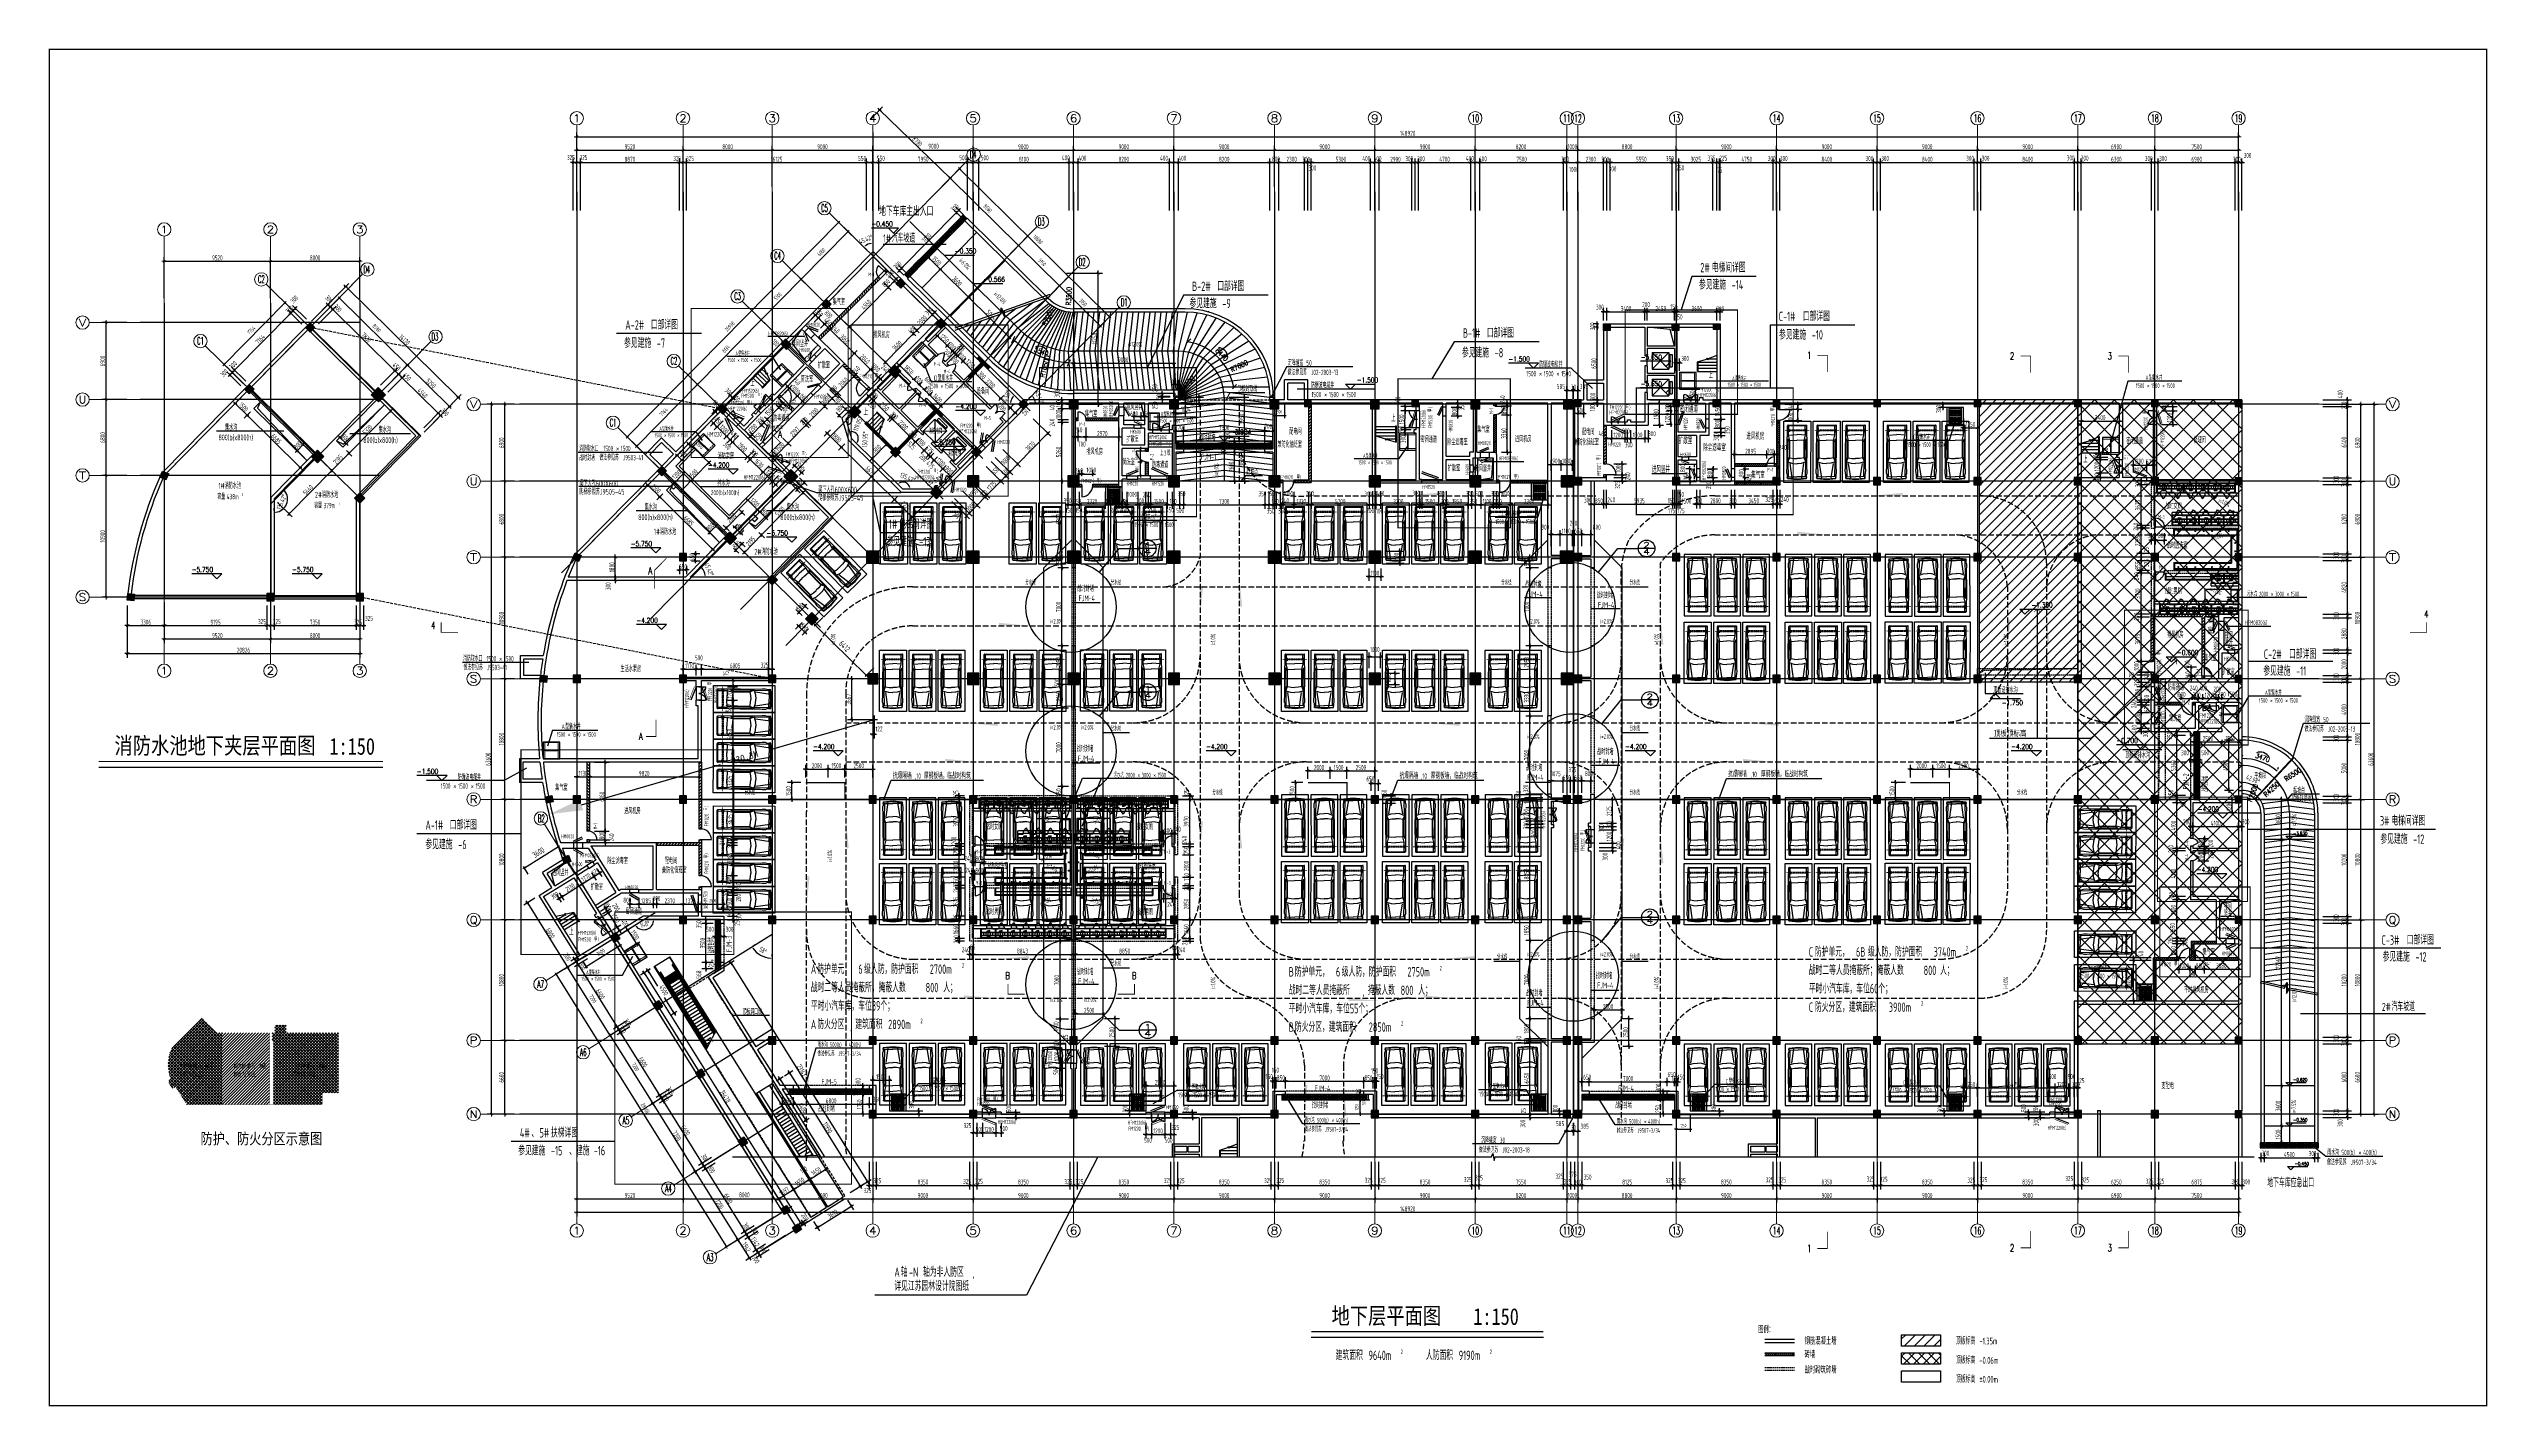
# Model space of a CAD drawing. Extents: x 1596194 to 1987057, y -212608 to 63160.
# Drawn here: x 1596194 to 1814714, y -58460 to 63160 of the extents above; entities that cross this region are included whole.
import ezdxf
from ezdxf.enums import TextEntityAlignment as Align

# ---------------------------------------------------------------- set-up
doc = ezdxf.new("R2010")
doc.units = 0
doc.header["$LTSCALE"] = 100
doc.header["$MEASUREMENT"] = 0
doc.linetypes.add('DASH', pattern=[0.35, 0.25, -0.1])
doc.linetypes.add('DASH_200', pattern=[0.7, 0.5, -0.2])
doc.layers.get('0').update_dxf_attribs({"linetype": 'CONTINUOUS'})
doc.layers.get('DEFPOINTS').update_dxf_attribs({"linetype": 'CONTINUOUS'})
for name, color, linetype in [('1', 8, 'CONTINUOUS'), ('2-栏杆', 253, 'CONTINUOUS'), ('4', 6, 'DASH'), ('_走道示意', 8, 'CONTINUOUS'), ('AXIS_TEXT', 7, 'CONTINUOUS'), ('BALCONY', 6, 'CONTINUOUS'), ('brickwall', 5, 'DASH'), ('CAR', 8, 'CONTINUOUS'), ('COLUMN', 1, 'CONTINUOUS'), ('DCHJ', 1, 'CONTINUOUS'), ('DOTE', 251, 'CONTINUOUS'), ('HA', 150, 'CONTINUOUS'), ('LVTRY', 6, 'CONTINUOUS'), ('PUB_DIM', 3, 'CONTINUOUS'), ('PUB_TEXT', 30, 'CONTINUOUS'), ('SOLID_HATCH', 40, 'CONTINUOUS'), ('STAIR', 5, 'CONTINUOUS'), ('WALL', 2, 'CONTINUOUS'), ('WINDOW', 4, 'CONTINUOUS'), ('WINDOW_TEXT', 7, 'CONTINUOUS'), ('WINDOWS', 4, 'CONTINUOUS'), ('图层2', 251, 'CONTINUOUS'), ('砖墙', 150, 'CONTINUOUS'), ('车位', 8, 'CONTINUOUS')]:
    doc.layers.add(name, color=color, linetype=linetype)
doc.layers.add('AXIS', color=3, linetype='CONTINUOUS', lineweight=9)
doc.styles.add('_HZTXT', font='SYSZ', dxfattribs={"width": 0.8, "bigfont": 'SYFS'})
doc.styles.add('_TCH_AXIS', font='COMPLEX.shx', dxfattribs={"width": 0.55})
doc.styles.add('_TCH_DIM', font='SIMPLEX', dxfattribs={"bigfont": 'GBCBIG'})
doc.styles.add('_TCH_LABEL', font='COMPLEX', dxfattribs={"bigfont": 'GBCBIG'})
doc.styles.add('COMPLEX', font='COMPLEX.shx')
doc.styles.add('DIM', font='', dxfattribs={"width": 0.75})
doc.styles.add('DIM_FONT', font='SYSZ.shx', dxfattribs={"width": 0.7, "bigfont": 'SYFS.shx'})
doc.styles.add('SIMPLEX', font='SIMPLEX.SHX')
doc.styles.get("Standard").update_dxf_attribs({"font": 'SimSun.ttf', "width": 0.8})
doc.styles.add('STYLE5', font='SIMHEI.TTF')
doc.styles.get('DIM').set_extended_font_data('FangSong_GB2312')
doc.dimstyles.new('ANGL150', dxfattribs={"dimscale": 1.5, "dimtxt": 300, "dimasz": 100, "dimexe": 250, "dimexo": 300, "dimgap": 150, "dimtad": 1, "dimdec": 0, "dimzin": 0, "dimdsep": 46, "dimtxsty": 'DIM_FONT', "dimcen": 0.09, "dimclrt": 7, "dimazin": 2, "dimtfac": 1, "dimtdec": 0, "dimtix": 1, "dimtmove": 2, "dimatfit": 3, "dimfxl": 0, "dimtolj": 1, "dimtzin": 0, "dimarcsym": 0})
doc.dimstyles.new('DIMN', dxfattribs={"dimtxt": 300, "dimasz": 1, "dimexe": 250, "dimexo": 300, "dimgap": 150, "dimtad": 1, "dimdec": 0, "dimzin": 0, "dimdsep": 46, "dimtxsty": 'DIM_FONT', "dimblk": 'ARCHTICK', "dimcen": 0.09, "dimclrt": 7, "dimazin": 2, "dimtfac": 1, "dimtdec": 0, "dimtix": 1, "dimtmove": 2, "dimatfit": 3, "dimldrblk": 'DOT', "dimfxl": 0, "dimtolj": 1, "dimtzin": 0, "dimarcsym": 0})
doc.dimstyles.new('DIMN-200', dxfattribs={"dimtxt": 300, "dimasz": 1, "dimexe": 250, "dimexo": 0, "dimgap": 150, "dimtad": 1, "dimdec": 0, "dimdsep": 46, "dimtxsty": 'DIM_FONT', "dimblk": '_DIMX', "dimcen": 2.5, "dimclrd": 3, "dimclre": 3, "dimclrt": 7, "dimadec": 0, "dimazin": 0, "dimtfac": 1, "dimtdec": 0, "dimtix": 1, "dimtmove": 2, "dimatfit": 3, "dimldrblk": '_DIMX', "dimfxl": 0, "dimtolj": 1, "dimtzin": 0, "dimarcsym": 0})
doc.dimstyles.new('DIMN150', dxfattribs={"dimscale": 1.5, "dimtxt": 300, "dimasz": 1, "dimexe": 250, "dimexo": 300, "dimgap": 30, "dimtad": 1, "dimdec": 0, "dimzin": 0, "dimdsep": 46, "dimtxsty": 'DIM_FONT', "dimblk": 'ARCHTICK', "dimcen": 0.09, "dimclrt": 7, "dimazin": 2, "dimtfac": 1, "dimtdec": 0, "dimtix": 1, "dimtmove": 2, "dimatfit": 3, "dimldrblk": 'DOT', "dimfxl": 0, "dimtolj": 1, "dimtzin": 0, "dimarcsym": 0})
doc.dimstyles.get("Standard").update_dxf_attribs({"dimtxt": 250, "dimasz": 1, "dimexe": 150, "dimexo": 0, "dimgap": 150, "dimtad": 1, "dimdec": 0, "dimzin": 0, "dimdsep": 46, "dimtxsty": 'Standard', "dimblk1": '_DIMX', "dimblk2": '_DIMX', "dimsah": 1, "dimcen": 0.09, "dimadec": 0, "dimazin": 0, "dimtfac": 1, "dimtdec": 0, "dimtix": 1, "dimtmove": 2, "dimatfit": 3, "dimldrblk": '_DIMX', "dimfxl": 0, "dimtolj": 1, "dimtzin": 0, "dimarcsym": 0})
doc.dimstyles.new('STANDARD-arr', dxfattribs={"dimtxt": 3000, "dimasz": 3000, "dimexe": 1200, "dimexo": 0, "dimgap": 1000, "dimtad": 1, "dimdec": 1, "dimlfac": 0.001, "dimdsep": 46, "dimtxsty": 'STYLE5', "dimcen": 2.5, "dimclrd": 256, "dimclre": 256, "dimclrt": 256, "dimadec": 0, "dimazin": 0, "dimtfac": 1, "dimtdec": 1, "dimtmove": 2, "dimatfit": 3, "dimfxl": 0, "dimtolj": 1, "dimtzin": 0, "dimarcsym": 0})
pattern_1 = [(45, (0, 0), (-88.388348, 88.388348), [])]
pattern_2 = [(45, (0, 0), (-132.582521, 132.582521), [])]
pattern_3 = [(45, (-201056.6, 12462.23), (-132.582521, 132.582521), []), (135, (-201056.6, 12462.23), (-132.582521, -132.582521), [])]

# ---------------------------------------------------------------- blocks, each defined once
blk = doc.blocks.new('_archtick')
blk.add_line((-150, 0), (150, 0))
at = {"const_width": 50}
blk.add_lwpolyline([(-70, -70), (70, 70)], dxfattribs=at)
blk = doc.blocks.new('*D222')
at = {"layer": 'DEFPOINTS', "color": 0}
for p in [(1658300, 21638), (1658879, 21068), (1657475, 19643)]:
    blk.add_point(p, dxfattribs=at)
at = {"layer": 'PUB_DIM', "color": 0, "lineweight": -2}
for p, q in [((1658559, 21384), (1658033, 21902)), ((1657155, 19959), (1656629, 20477)), ((1656896, 20214), (1658300, 21638))]:
    blk.add_line(p, q, dxfattribs=at)
at = {"layer": 'PUB_DIM', "color": 0, "lineweight": -2, "xscale": 1.5, "yscale": 1.5, "zscale": 1.5}
for p, rotation in [((1658300, 21638), 45.42128490000707), ((1656896, 20214), 225.4212849000071)]:
    blk.add_blockref('_archtick', p, dxfattribs=dict(at, rotation=rotation))
at = {"layer": 'PUB_DIM', "color": 7, "insert": (1657383, 21138), "char_height": 450, "attachment_point": 5, "rotation": 45.42128, "style": 'DIM_FONT'}
blk.add_mtext('\\A1;2000', dxfattribs=at)
blk = doc.blocks.new('_Dot')
at = {"color": 0, "linetype": 'ByBlock', "lineweight": -2}
blk.add_line((-0.5, 0), (-1, 0), dxfattribs=at)
at = {"color": 0, "linetype": 'ByBlock', "const_width": 0.5}
blk.add_lwpolyline([(-0.25, 0, 1), (0.25, 0, 1)], format="xyb", close=True, dxfattribs=at)
blk = doc.blocks.new('*D223')
at = {"layer": 'DEFPOINTS', "color": 0}
for p in [(1794430, -35307), (1794730, -35307), (1794730, -36218)]:
    blk.add_point(p, dxfattribs=at)
at = {"layer": 'PUB_DIM', "color": 0, "lineweight": -2}
for p, q in [((1794430, -35757), (1794430, -36593)), ((1794430, -36218), (1794730, -36218)), ((1794730, -35757), (1794730, -36593))]:
    blk.add_line(p, q, dxfattribs=at)
at = {"layer": 'PUB_DIM', "color": 0, "lineweight": -2, "xscale": 1.5, "yscale": 1.5, "zscale": 1.5, "rotation": 180}
blk.add_blockref('_archtick', (1794430, -36218), dxfattribs=at)
at = {"layer": 'PUB_DIM', "color": 0, "lineweight": -2, "xscale": 1.5, "yscale": 1.5, "zscale": 1.5}
blk.add_blockref('_archtick', (1794730, -36218), dxfattribs=at)
at = {"layer": 'PUB_DIM', "color": 7, "insert": (1794837, -35790), "char_height": 450, "attachment_point": 5, "style": 'DIM_FONT'}
blk.add_mtext('\\A1;300', dxfattribs=at)
blk = doc.blocks.new('*D224')
at = {"layer": 'DEFPOINTS', "color": 0}
for p in [(1794730, -35307), (1799230, -35307), (1799230, -36218)]:
    blk.add_point(p, dxfattribs=at)
at = {"layer": 'PUB_DIM', "color": 0, "lineweight": -2}
for p, q in [((1794730, -35757), (1794730, -36593)), ((1794730, -36218), (1799230, -36218)), ((1799230, -35757), (1799230, -36593))]:
    blk.add_line(p, q, dxfattribs=at)
at = {"layer": 'PUB_DIM', "color": 0, "lineweight": -2, "xscale": 1.5, "yscale": 1.5, "zscale": 1.5, "rotation": 180}
blk.add_blockref('_archtick', (1794730, -36218), dxfattribs=at)
at = {"layer": 'PUB_DIM', "color": 0, "lineweight": -2, "xscale": 1.5, "yscale": 1.5, "zscale": 1.5}
blk.add_blockref('_archtick', (1799230, -36218), dxfattribs=at)
at = {"layer": 'PUB_DIM', "color": 7, "insert": (1796980, -35916), "char_height": 450, "attachment_point": 5, "style": 'DIM_FONT'}
blk.add_mtext('\\A1;4500', dxfattribs=at)
blk = doc.blocks.new('*D225')
at = {"layer": 'DEFPOINTS', "color": 0}
for p in [(1799230, -35307), (1799530, -35307), (1799530, -36218)]:
    blk.add_point(p, dxfattribs=at)
at = {"layer": 'PUB_DIM', "color": 0, "lineweight": -2}
for p, q in [((1799230, -35757), (1799230, -36593)), ((1799230, -36218), (1799530, -36218)), ((1799530, -35757), (1799530, -36593))]:
    blk.add_line(p, q, dxfattribs=at)
at = {"layer": 'PUB_DIM', "color": 0, "lineweight": -2, "xscale": 1.5, "yscale": 1.5, "zscale": 1.5, "rotation": 180}
blk.add_blockref('_archtick', (1799230, -36218), dxfattribs=at)
at = {"layer": 'PUB_DIM', "color": 0, "lineweight": -2, "xscale": 1.5, "yscale": 1.5, "zscale": 1.5}
blk.add_blockref('_archtick', (1799530, -36218), dxfattribs=at)
at = {"layer": 'PUB_DIM', "color": 7, "insert": (1799062, -35823), "char_height": 450, "attachment_point": 5, "style": 'DIM_FONT'}
blk.add_mtext('\\A1;300', dxfattribs=at)
blk = doc.blocks.new('*D226')
at = {"layer": 'DEFPOINTS', "color": 0}
for p in [(1656400, -15215), (1656700, -15215), (1656700, -16375)]:
    blk.add_point(p, dxfattribs=at)
at = {"layer": 'PUB_DIM', "color": 0, "lineweight": -2}
for p, q in [((1656400, -15665), (1656400, -16750)), ((1656400, -16375), (1656700, -16375)), ((1656700, -15665), (1656700, -16750))]:
    blk.add_line(p, q, dxfattribs=at)
at = {"layer": 'PUB_DIM', "color": 0, "lineweight": -2, "xscale": 1.5, "yscale": 1.5, "zscale": 1.5, "rotation": 180}
blk.add_blockref('_archtick', (1656400, -16375), dxfattribs=at)
at = {"layer": 'PUB_DIM', "color": 0, "lineweight": -2, "xscale": 1.5, "yscale": 1.5, "zscale": 1.5}
blk.add_blockref('_archtick', (1656700, -16375), dxfattribs=at)
at = {"layer": 'PUB_DIM', "color": 7, "insert": (1657203, -15730), "char_height": 450, "attachment_point": 5, "style": 'DIM_FONT'}
blk.add_mtext('\\A1;300', dxfattribs=at)
blk = doc.blocks.new('*D227')
at = {"layer": 'DEFPOINTS', "color": 0}
for p in [(1655900, -15215), (1656400, -15215), (1656400, -16375)]:
    blk.add_point(p, dxfattribs=at)
at = {"layer": 'PUB_DIM', "color": 0, "lineweight": -2}
for p, q in [((1655900, -15665), (1655900, -16750)), ((1655900, -16375), (1656400, -16375)), ((1656400, -15665), (1656400, -16750))]:
    blk.add_line(p, q, dxfattribs=at)
at = {"layer": 'PUB_DIM', "color": 0, "lineweight": -2, "xscale": 1.5, "yscale": 1.5, "zscale": 1.5, "rotation": 180}
blk.add_blockref('_archtick', (1655900, -16375), dxfattribs=at)
at = {"layer": 'PUB_DIM', "color": 0, "lineweight": -2, "xscale": 1.5, "yscale": 1.5, "zscale": 1.5}
blk.add_blockref('_archtick', (1656400, -16375), dxfattribs=at)
at = {"layer": 'PUB_DIM', "color": 7, "insert": (1655448, -15730), "char_height": 450, "attachment_point": 5, "style": 'DIM_FONT'}
blk.add_mtext('\\A1;500', dxfattribs=at)
blk = doc.blocks.new('*D228')
at = {"layer": 'DEFPOINTS', "color": 0}
for p in [(1788130, 1620), (1788430, 1620), (1788430, -556)]:
    blk.add_point(p, dxfattribs=at)
at = {"layer": 'PUB_DIM', "color": 0, "lineweight": -2}
for p, q in [((1788130, 1170), (1788130, -931)), ((1788430, 1170), (1788430, -931)), ((1788130, -556), (1788430, -556))]:
    blk.add_line(p, q, dxfattribs=at)
at = {"layer": 'PUB_DIM', "color": 0, "lineweight": -2, "xscale": 1.5, "yscale": 1.5, "zscale": 1.5, "rotation": 180}
blk.add_blockref('_archtick', (1788130, -556), dxfattribs=at)
at = {"layer": 'PUB_DIM', "color": 0, "lineweight": -2, "xscale": 1.5, "yscale": 1.5, "zscale": 1.5}
blk.add_blockref('_archtick', (1788430, -556), dxfattribs=at)
at = {"layer": 'PUB_DIM', "color": 7, "insert": (1787628, 89), "char_height": 450, "attachment_point": 5, "style": 'DIM_FONT'}
blk.add_mtext('\\A1;300', dxfattribs=at)
blk = doc.blocks.new('*D229')
at = {"layer": 'DEFPOINTS', "color": 0}
for p in [(1788430, 1620), (1788930, 1620), (1788930, -556)]:
    blk.add_point(p, dxfattribs=at)
at = {"layer": 'PUB_DIM', "color": 0, "lineweight": -2}
for p, q in [((1788430, 1170), (1788430, -931)), ((1788930, 1170), (1788930, -931)), ((1788430, -556), (1788930, -556))]:
    blk.add_line(p, q, dxfattribs=at)
at = {"layer": 'PUB_DIM', "color": 0, "lineweight": -2, "xscale": 1.5, "yscale": 1.5, "zscale": 1.5, "rotation": 180}
blk.add_blockref('_archtick', (1788430, -556), dxfattribs=at)
at = {"layer": 'PUB_DIM', "color": 0, "lineweight": -2, "xscale": 1.5, "yscale": 1.5, "zscale": 1.5}
blk.add_blockref('_archtick', (1788930, -556), dxfattribs=at)
at = {"layer": 'PUB_DIM', "color": 7, "insert": (1789433, 89), "char_height": 450, "attachment_point": 5, "style": 'DIM_FONT'}
blk.add_mtext('\\A1;500', dxfattribs=at)
blk = doc.blocks.new('*D262')
at = {"layer": 'DEFPOINTS', "color": 0}
for p in [(1751330, 31310), (1751330, 30870), (1752930, 31310)]:
    blk.add_point(p, dxfattribs=at)
at = {"layer": 'PUB_DIM', "color": 0, "lineweight": -2}
for p, q in [((1751780, 31310), (1753305, 31310)), ((1751780, 30870), (1753305, 30870)), ((1752930, 30870), (1752930, 31310))]:
    blk.add_line(p, q, dxfattribs=at)
at = {"layer": 'PUB_DIM', "color": 0, "lineweight": -2, "xscale": 1.5, "yscale": 1.5, "zscale": 1.5}
for p, rotation in [((1752930, 31310), 90), ((1752930, 30870), 270)]:
    blk.add_blockref('_archtick', p, dxfattribs=dict(at, rotation=rotation))
at = {"layer": 'PUB_DIM', "color": 7, "insert": (1752285, 31051), "char_height": 450, "attachment_point": 5, "rotation": 90, "style": 'DIM_FONT'}
blk.add_mtext('\\A1;440', dxfattribs=at)
blk = doc.blocks.new('*D263')
at = {"layer": 'DEFPOINTS', "color": 0}
for p in [(1751330, 30870), (1752930, 30870), (1751330, 29870)]:
    blk.add_point(p, dxfattribs=at)
at = {"layer": 'PUB_DIM', "color": 0, "lineweight": -2}
for p, q in [((1751780, 30870), (1753305, 30870)), ((1752930, 29870), (1752930, 30870)), ((1751780, 29870), (1753305, 29870))]:
    blk.add_line(p, q, dxfattribs=at)
at = {"layer": 'PUB_DIM', "color": 0, "lineweight": -2, "xscale": 1.5, "yscale": 1.5, "zscale": 1.5}
for p, rotation in [((1752930, 30870), 90), ((1752930, 29870), 270)]:
    blk.add_blockref('_archtick', p, dxfattribs=dict(at, rotation=rotation))
at = {"layer": 'PUB_DIM', "color": 7, "insert": (1752285, 30130), "char_height": 450, "attachment_point": 5, "rotation": 90, "style": 'DIM_FONT'}
blk.add_mtext('\\A1;1000', dxfattribs=at)
blk = doc.blocks.new('*D264')
at = {"layer": 'DEFPOINTS', "color": 0}
for p in [(1784605, 20220), (1784965, 20220), (1784965, 19125)]:
    blk.add_point(p, dxfattribs=at)
at = {"layer": 'PUB_DIM', "color": 0, "lineweight": -2}
for p, q in [((1784605, 19770), (1784605, 18750)), ((1784965, 19770), (1784965, 18750)), ((1784605, 19125), (1784965, 19125))]:
    blk.add_line(p, q, dxfattribs=at)
at = {"layer": 'PUB_DIM', "color": 0, "lineweight": -2, "xscale": 1.5, "yscale": 1.5, "zscale": 1.5, "rotation": 180}
blk.add_blockref('_archtick', (1784605, 19125), dxfattribs=at)
at = {"layer": 'PUB_DIM', "color": 0, "lineweight": -2, "xscale": 1.5, "yscale": 1.5, "zscale": 1.5}
blk.add_blockref('_archtick', (1784965, 19125), dxfattribs=at)
at = {"layer": 'PUB_DIM', "color": 7, "insert": (1784609, 19539), "char_height": 450, "attachment_point": 5, "style": 'DIM_FONT'}
blk.add_mtext('\\A1;360', dxfattribs=at)
blk = doc.blocks.new('*D265')
at = {"layer": 'DEFPOINTS', "color": 0}
for p in [(1784965, 20220), (1785765, 20220), (1785765, 19125)]:
    blk.add_point(p, dxfattribs=at)
at = {"layer": 'PUB_DIM', "color": 0, "lineweight": -2}
for p, q in [((1784965, 19770), (1784965, 18750)), ((1785765, 19770), (1785765, 18750)), ((1784965, 19125), (1785765, 19125))]:
    blk.add_line(p, q, dxfattribs=at)
at = {"layer": 'PUB_DIM', "color": 0, "lineweight": -2, "xscale": 1.5, "yscale": 1.5, "zscale": 1.5, "rotation": 180}
blk.add_blockref('_archtick', (1784965, 19125), dxfattribs=at)
at = {"layer": 'PUB_DIM', "color": 0, "lineweight": -2, "xscale": 1.5, "yscale": 1.5, "zscale": 1.5}
blk.add_blockref('_archtick', (1785765, 19125), dxfattribs=at)
at = {"layer": 'PUB_DIM', "color": 7, "insert": (1785551, 19539), "char_height": 450, "attachment_point": 5, "style": 'DIM_FONT'}
blk.add_mtext('\\A1;800', dxfattribs=at)
blk = doc.blocks.new('*D266')
at = {"layer": 'DEFPOINTS', "color": 0}
for p in [(1743264, 24735), (1743855, 24735), (1743855, 24385)]:
    blk.add_point(p, dxfattribs=at)
at = {"layer": 'PUB_DIM', "color": 0, "lineweight": -2}
for p, q in [((1743405, 24735), (1742889, 24735)), ((1743405, 24385), (1742889, 24385)), ((1743264, 24385), (1743264, 24735))]:
    blk.add_line(p, q, dxfattribs=at)
at = {"layer": 'PUB_DIM', "color": 0, "lineweight": -2, "xscale": 1.5, "yscale": 1.5, "zscale": 1.5}
for p, rotation in [((1743264, 24735), 90), ((1743264, 24385), 270)]:
    blk.add_blockref('_archtick', p, dxfattribs=dict(at, rotation=rotation))
at = {"layer": 'PUB_DIM', "color": 7, "insert": (1742937, 24866), "char_height": 450, "attachment_point": 5, "rotation": 90, "style": 'DIM_FONT'}
blk.add_mtext('\\A1;350', dxfattribs=at)
blk = doc.blocks.new('*D267')
at = {"layer": 'DEFPOINTS', "color": 0}
for p in [(1743264, 25535), (1743855, 25535), (1743855, 24735)]:
    blk.add_point(p, dxfattribs=at)
at = {"layer": 'PUB_DIM', "color": 0, "lineweight": -2}
for p, q in [((1743405, 25535), (1742889, 25535)), ((1743405, 24735), (1742889, 24735)), ((1743264, 24735), (1743264, 25535))]:
    blk.add_line(p, q, dxfattribs=at)
at = {"layer": 'PUB_DIM', "color": 0, "lineweight": -2, "xscale": 1.5, "yscale": 1.5, "zscale": 1.5}
for p, rotation in [((1743264, 25535), 90), ((1743264, 24735), 270)]:
    blk.add_blockref('_archtick', p, dxfattribs=dict(at, rotation=rotation))
at = {"layer": 'PUB_DIM', "color": 7, "insert": (1742614, 25594), "char_height": 450, "attachment_point": 5, "rotation": 90, "style": 'DIM_FONT'}
blk.add_mtext('\\A1;800', dxfattribs=at)
blk = doc.blocks.new('*D268')
at = {"layer": 'DEFPOINTS', "color": 0}
for p in [(1751090, 26795), (1750850, 26010), (1751090, 26010)]:
    blk.add_point(p, dxfattribs=at)
at = {"layer": 'PUB_DIM', "color": 0, "lineweight": -2}
for p, q in [((1750850, 26460), (1750850, 27170)), ((1750850, 26795), (1751090, 26795)), ((1751090, 26460), (1751090, 27170))]:
    blk.add_line(p, q, dxfattribs=at)
at = {"layer": 'PUB_DIM', "color": 0, "lineweight": -2, "xscale": 1.5, "yscale": 1.5, "zscale": 1.5, "rotation": 180}
blk.add_blockref('_archtick', (1750850, 26795), dxfattribs=at)
at = {"layer": 'PUB_DIM', "color": 0, "lineweight": -2, "xscale": 1.5, "yscale": 1.5, "zscale": 1.5}
blk.add_blockref('_archtick', (1751090, 26795), dxfattribs=at)
at = {"layer": 'PUB_DIM', "color": 7, "insert": (1751593, 27440), "char_height": 450, "attachment_point": 5, "style": 'DIM_FONT'}
blk.add_mtext('\\A1;240', dxfattribs=at)
blk = doc.blocks.new('*D269')
at = {"layer": 'DEFPOINTS', "color": 0}
for p in [(1750850, 26795), (1750150, 26010), (1750850, 26010)]:
    blk.add_point(p, dxfattribs=at)
at = {"layer": 'PUB_DIM', "color": 0, "lineweight": -2}
for p, q in [((1750150, 26795), (1750149, 26795)), ((1750150, 26460), (1750150, 27170)), ((1750150, 26795), (1750850, 26795)), ((1750850, 26460), (1750850, 27170)), ((1750850, 26795), (1750852, 26795))]:
    blk.add_line(p, q, dxfattribs=at)
at = {"layer": 'PUB_DIM', "color": 0, "lineweight": -2, "xscale": 1.5, "yscale": 1.5, "zscale": 1.5}
blk.add_blockref('_archtick', (1750150, 26795), dxfattribs=at)
at = {"layer": 'PUB_DIM', "color": 0, "lineweight": -2, "xscale": 1.5, "yscale": 1.5, "zscale": 1.5, "rotation": 180}
blk.add_blockref('_archtick', (1750850, 26795), dxfattribs=at)
at = {"layer": 'PUB_DIM', "color": 7, "insert": (1750500, 27097), "char_height": 450, "attachment_point": 5, "style": 'DIM_FONT'}
blk.add_mtext('\\A1;700', dxfattribs=at)
blk = doc.blocks.new('*D270')
at = {"layer": 'DEFPOINTS', "color": 0}
for p in [(1750150, 26795), (1747255, 26010), (1750150, 26010)]:
    blk.add_point(p, dxfattribs=at)
at = {"layer": 'PUB_DIM', "color": 0, "lineweight": -2}
for p, q in [((1747255, 26460), (1747255, 27170)), ((1747255, 26795), (1750150, 26795)), ((1750150, 26460), (1750150, 27170))]:
    blk.add_line(p, q, dxfattribs=at)
at = {"layer": 'PUB_DIM', "color": 0, "lineweight": -2, "xscale": 1.5, "yscale": 1.5, "zscale": 1.5, "rotation": 180}
blk.add_blockref('_archtick', (1747255, 26795), dxfattribs=at)
at = {"layer": 'PUB_DIM', "color": 0, "lineweight": -2, "xscale": 1.5, "yscale": 1.5, "zscale": 1.5}
blk.add_blockref('_archtick', (1750150, 26795), dxfattribs=at)
at = {"layer": 'PUB_DIM', "color": 7, "insert": (1748703, 27097), "char_height": 450, "attachment_point": 5, "style": 'DIM_FONT'}
blk.add_mtext('\\A1;2895', dxfattribs=at)
blk = doc.blocks.new('*D271')
at = {"layer": 'DEFPOINTS', "color": 0}
for p in [(1672623, 43502), (1673153, 42559), (1673363, 42773)]:
    blk.add_point(p, dxfattribs=at)
at = {"layer": 'PUB_DIM', "color": 0, "lineweight": -2}
for p, q in [((1673043, 43088), (1672356, 43765)), ((1672832, 42875), (1672146, 43551)), ((1672413, 43288), (1672623, 43502))]:
    blk.add_line(p, q, dxfattribs=at)
at = {"layer": 'PUB_DIM', "color": 0, "lineweight": -2, "xscale": 1.5, "yscale": 1.5, "zscale": 1.5}
for p, rotation in [((1672623, 43502), 45.42128490438709), ((1672413, 43288), 225.4212849043871)]:
    blk.add_blockref('_archtick', p, dxfattribs=dict(at, rotation=rotation))
at = {"layer": 'PUB_DIM', "color": 7, "insert": (1672259, 43761), "char_height": 450, "attachment_point": 5, "rotation": 45.42128, "style": 'DIM_FONT'}
blk.add_mtext('\\A1;300', dxfattribs=at)
blk = doc.blocks.new('*D272')
at = {"layer": 'DEFPOINTS', "color": 0}
for p in [(1677536, 48488), (1678276, 47758), (1673363, 42773)]:
    blk.add_point(p, dxfattribs=at)
at = {"layer": 'PUB_DIM', "color": 0, "lineweight": -2}
for p, q in [((1672623, 43502), (1677536, 48488)), ((1677956, 48074), (1677269, 48751)), ((1673043, 43088), (1672356, 43765))]:
    blk.add_line(p, q, dxfattribs=at)
at = {"layer": 'PUB_DIM', "color": 0, "lineweight": -2, "xscale": 1.5, "yscale": 1.5, "zscale": 1.5}
for p, rotation in [((1677536, 48488), 45.42128490438655), ((1672623, 43502), 225.4212849043865)]:
    blk.add_blockref('_archtick', p, dxfattribs=dict(at, rotation=rotation))
at = {"layer": 'PUB_DIM', "color": 7, "insert": (1674865, 46207), "char_height": 450, "attachment_point": 5, "rotation": 45.42128, "style": 'DIM_FONT'}
blk.add_mtext('\\A1;7000', dxfattribs=at)
blk = doc.blocks.new('*D273')
at = {"layer": 'DEFPOINTS', "color": 0}
for p in [(1677747, 48701), (1678276, 47758), (1678487, 47972)]:
    blk.add_point(p, dxfattribs=at)
at = {"layer": 'PUB_DIM', "color": 0, "lineweight": -2}
for p, q in [((1677956, 48074), (1677269, 48751)), ((1678166, 48288), (1677480, 48965)), ((1677536, 48488), (1677747, 48701))]:
    blk.add_line(p, q, dxfattribs=at)
at = {"layer": 'PUB_DIM', "color": 0, "lineweight": -2, "xscale": 1.5, "yscale": 1.5, "zscale": 1.5}
for p, rotation in [((1677536, 48488), 225.4212849043899), ((1677747, 48701), 45.42128490438992)]:
    blk.add_blockref('_archtick', p, dxfattribs=dict(at, rotation=rotation))
at = {"layer": 'PUB_DIM', "color": 7, "insert": (1677386, 48918), "char_height": 450, "attachment_point": 5, "rotation": 45.42128, "style": 'DIM_FONT'}
blk.add_mtext('\\A1;300', dxfattribs=at)
blk = doc.blocks.new('*D274')
at = {"layer": 'DEFPOINTS', "color": 0}
for p in [(1659686, 21886), (1657709, 21590), (1658564, 20747)]:
    blk.add_point(p, dxfattribs=at)
at = {"layer": 'PUB_DIM', "color": 0, "lineweight": -2}
for p, q in [((1658025, 21910), (1659094, 22996)), ((1658831, 22728), (1659686, 21886)), ((1658879, 21068), (1659949, 22153))]:
    blk.add_line(p, q, dxfattribs=at)
at = {"layer": 'PUB_DIM', "color": 0, "lineweight": -2, "xscale": 1.5, "yscale": 1.5, "zscale": 1.5}
for p, rotation in [((1658831, 22728), 135.4212849044887), ((1659686, 21886), 315.4212849044887)]:
    blk.add_blockref('_archtick', p, dxfattribs=dict(at, rotation=rotation))
at = {"layer": 'PUB_DIM', "color": 7, "insert": (1659470, 22523), "char_height": 450, "attachment_point": 5, "rotation": 315.42128, "style": 'DIM_FONT'}
blk.add_mtext('\\A1;1200', dxfattribs=at)
blk = doc.blocks.new('*D275')
at = {"layer": 'DEFPOINTS', "color": 0}
for p in [(1652063, 26275), (1652932, 26302), (1652490, 25854)]:
    blk.add_point(p, dxfattribs=at)
at = {"layer": 'PUB_DIM', "color": 0, "lineweight": -2}
for p, q in [((1652379, 26596), (1652767, 26990)), ((1652504, 26723), (1652932, 26302)), ((1652806, 26175), (1653195, 26569))]:
    blk.add_line(p, q, dxfattribs=at)
at = {"layer": 'PUB_DIM', "color": 0, "lineweight": -2, "xscale": 1.5, "yscale": 1.5, "zscale": 1.5}
for p, rotation in [((1652504, 26723), 135.4212849043454), ((1652932, 26302), 315.4212849043454)]:
    blk.add_blockref('_archtick', p, dxfattribs=dict(at, rotation=rotation))
at = {"layer": 'PUB_DIM', "color": 7, "insert": (1653008, 26904), "char_height": 450, "attachment_point": 5, "rotation": 315.42128, "style": 'DIM_FONT'}
blk.add_mtext('\\A1;600', dxfattribs=at)
blk = doc.blocks.new('*D276')
at = {"layer": 'DEFPOINTS', "color": 0}
for p in [(1651560, 24911), (1652402, 25765), (1653069, 25109)]:
    blk.add_point(p, dxfattribs=at)
at = {"layer": 'PUB_DIM', "color": 0, "lineweight": -2}
for p, q in [((1651881, 24595), (1652494, 23991)), ((1652227, 24254), (1653069, 25109)), ((1652723, 25449), (1653336, 24845))]:
    blk.add_line(p, q, dxfattribs=at)
at = {"layer": 'PUB_DIM', "color": 0, "lineweight": -2, "xscale": 1.5, "yscale": 1.5, "zscale": 1.5}
for p, rotation in [((1652227, 24254), 225.4212849043503), ((1653069, 25109), 45.42128490435035)]:
    blk.add_blockref('_archtick', p, dxfattribs=dict(at, rotation=rotation))
at = {"layer": 'PUB_DIM', "color": 7, "insert": (1652464, 25008), "char_height": 450, "attachment_point": 5, "rotation": 45.42128, "style": 'DIM_FONT'}
blk.add_mtext('\\A1;1200', dxfattribs=at)
blk = doc.blocks.new('*D277')
at = {"layer": 'DEFPOINTS', "color": 0}
for p in [(1742330, 35035), (1742030, 33845), (1742330, 33845)]:
    blk.add_point(p, dxfattribs=at)
at = {"layer": 'PUB_DIM', "color": 0, "lineweight": -2}
for p, q in [((1742030, 34295), (1742030, 35410)), ((1742030, 35035), (1742330, 35035)), ((1742330, 34295), (1742330, 35410))]:
    blk.add_line(p, q, dxfattribs=at)
at = {"layer": 'PUB_DIM', "color": 0, "lineweight": -2, "xscale": 1.5, "yscale": 1.5, "zscale": 1.5, "rotation": 180}
blk.add_blockref('_archtick', (1742030, 35035), dxfattribs=at)
at = {"layer": 'PUB_DIM', "color": 0, "lineweight": -2, "xscale": 1.5, "yscale": 1.5, "zscale": 1.5}
blk.add_blockref('_archtick', (1742330, 35035), dxfattribs=at)
at = {"layer": 'PUB_DIM', "color": 7, "insert": (1742833, 35407), "char_height": 450, "attachment_point": 5, "style": 'DIM_FONT'}
blk.add_mtext('\\A1;300', dxfattribs=at)
blk = doc.blocks.new('*D278')
at = {"layer": 'DEFPOINTS', "color": 0}
for p in [(1662776, -2590), (1664030, -2590), (1664030, -4090)]:
    blk.add_point(p, dxfattribs=at)
at = {"layer": 'PUB_DIM', "color": 0, "lineweight": -2}
for p, q in [((1663580, -2590), (1662401, -2590)), ((1663580, -4090), (1662401, -4090)), ((1662776, -4090), (1662776, -2590))]:
    blk.add_line(p, q, dxfattribs=at)
at = {"layer": 'PUB_DIM', "color": 0, "lineweight": -2, "xscale": 1.5, "yscale": 1.5, "zscale": 1.5}
for p, rotation in [((1662776, -2590), 90), ((1662776, -4090), 270)]:
    blk.add_blockref('_archtick', p, dxfattribs=dict(at, rotation=rotation))
at = {"layer": 'PUB_DIM', "color": 7, "insert": (1662474, -3340), "char_height": 450, "attachment_point": 5, "rotation": 90, "style": 'DIM_FONT'}
blk.add_mtext('\\A1;1500', dxfattribs=at)
blk = doc.blocks.new('*D279')
at = {"layer": 'DEFPOINTS', "color": 0}
for p in [(1670030, -1371), (1667530, -2590), (1670030, -2590)]:
    blk.add_point(p, dxfattribs=at)
at = {"layer": 'PUB_DIM', "color": 0, "lineweight": -2}
for p, q in [((1667530, -2140), (1667530, -996)), ((1667530, -1371), (1670030, -1371)), ((1670030, -2140), (1670030, -996))]:
    blk.add_line(p, q, dxfattribs=at)
at = {"layer": 'PUB_DIM', "color": 0, "lineweight": -2, "xscale": 1.5, "yscale": 1.5, "zscale": 1.5, "rotation": 180}
blk.add_blockref('_archtick', (1667530, -1371), dxfattribs=at)
at = {"layer": 'PUB_DIM', "color": 0, "lineweight": -2, "xscale": 1.5, "yscale": 1.5, "zscale": 1.5}
blk.add_blockref('_archtick', (1670030, -1371), dxfattribs=at)
at = {"layer": 'PUB_DIM', "color": 7, "insert": (1668780, -1069), "char_height": 450, "attachment_point": 5, "style": 'DIM_FONT'}
blk.add_mtext('\\A1;2500', dxfattribs=at)
blk = doc.blocks.new('*D280')
at = {"layer": 'DEFPOINTS', "color": 0}
for p in [(1667530, -1371), (1666030, -2590), (1667530, -2590)]:
    blk.add_point(p, dxfattribs=at)
at = {"layer": 'PUB_DIM', "color": 0, "lineweight": -2}
for p, q in [((1666030, -2140), (1666030, -996)), ((1666030, -1371), (1667530, -1371)), ((1667530, -2140), (1667530, -996))]:
    blk.add_line(p, q, dxfattribs=at)
at = {"layer": 'PUB_DIM', "color": 0, "lineweight": -2, "xscale": 1.5, "yscale": 1.5, "zscale": 1.5, "rotation": 180}
blk.add_blockref('_archtick', (1666030, -1371), dxfattribs=at)
at = {"layer": 'PUB_DIM', "color": 0, "lineweight": -2, "xscale": 1.5, "yscale": 1.5, "zscale": 1.5}
blk.add_blockref('_archtick', (1667530, -1371), dxfattribs=at)
at = {"layer": 'PUB_DIM', "color": 7, "insert": (1666780, -1069), "char_height": 450, "attachment_point": 5, "style": 'DIM_FONT'}
blk.add_mtext('\\A1;1500', dxfattribs=at)
blk = doc.blocks.new('*D281')
at = {"layer": 'DEFPOINTS', "color": 0}
for p in [(1666030, -1371), (1664030, -2590), (1666030, -2590)]:
    blk.add_point(p, dxfattribs=at)
at = {"layer": 'PUB_DIM', "color": 0, "lineweight": -2}
for p, q in [((1664030, -2140), (1664030, -996)), ((1664030, -1371), (1666030, -1371)), ((1666030, -2140), (1666030, -996))]:
    blk.add_line(p, q, dxfattribs=at)
at = {"layer": 'PUB_DIM', "color": 0, "lineweight": -2, "xscale": 1.5, "yscale": 1.5, "zscale": 1.5, "rotation": 180}
blk.add_blockref('_archtick', (1664030, -1371), dxfattribs=at)
at = {"layer": 'PUB_DIM', "color": 0, "lineweight": -2, "xscale": 1.5, "yscale": 1.5, "zscale": 1.5}
blk.add_blockref('_archtick', (1666030, -1371), dxfattribs=at)
at = {"layer": 'PUB_DIM', "color": 7, "insert": (1665030, -1069), "char_height": 450, "attachment_point": 5, "style": 'DIM_FONT'}
blk.add_mtext('\\A1;2000', dxfattribs=at)
blk = doc.blocks.new('*D282')
at = {"layer": 'DEFPOINTS', "color": 0}
for p in [(1761675, -2590), (1763030, -2590), (1763030, -4090)]:
    blk.add_point(p, dxfattribs=at)
at = {"layer": 'PUB_DIM', "color": 0, "lineweight": -2}
for p, q in [((1762580, -2590), (1761300, -2590)), ((1762580, -4090), (1761300, -4090)), ((1761675, -4090), (1761675, -2590))]:
    blk.add_line(p, q, dxfattribs=at)
at = {"layer": 'PUB_DIM', "color": 0, "lineweight": -2, "xscale": 1.5, "yscale": 1.5, "zscale": 1.5}
for p, rotation in [((1761675, -2590), 90), ((1761675, -4090), 270)]:
    blk.add_blockref('_archtick', p, dxfattribs=dict(at, rotation=rotation))
at = {"layer": 'PUB_DIM', "color": 7, "insert": (1761373, -3340), "char_height": 450, "attachment_point": 5, "rotation": 90, "style": 'DIM_FONT'}
blk.add_mtext('\\A1;1500', dxfattribs=at)
blk = doc.blocks.new('*D283')
at = {"layer": 'DEFPOINTS', "color": 0}
for p in [(1765030, -1376), (1763030, -2590), (1765030, -2590)]:
    blk.add_point(p, dxfattribs=at)
at = {"layer": 'PUB_DIM', "color": 0, "lineweight": -2}
for p, q in [((1763030, -2140), (1763030, -1001)), ((1763030, -1376), (1765030, -1376)), ((1765030, -2140), (1765030, -1001))]:
    blk.add_line(p, q, dxfattribs=at)
at = {"layer": 'PUB_DIM', "color": 0, "lineweight": -2, "xscale": 1.5, "yscale": 1.5, "zscale": 1.5, "rotation": 180}
blk.add_blockref('_archtick', (1763030, -1376), dxfattribs=at)
at = {"layer": 'PUB_DIM', "color": 0, "lineweight": -2, "xscale": 1.5, "yscale": 1.5, "zscale": 1.5}
blk.add_blockref('_archtick', (1765030, -1376), dxfattribs=at)
at = {"layer": 'PUB_DIM', "color": 7, "insert": (1764030, -1074), "char_height": 450, "attachment_point": 5, "style": 'DIM_FONT'}
blk.add_mtext('\\A1;2000', dxfattribs=at)
blk = doc.blocks.new('*D284')
at = {"layer": 'DEFPOINTS', "color": 0}
for p in [(1766530, -1376), (1765030, -2590), (1766530, -2590)]:
    blk.add_point(p, dxfattribs=at)
at = {"layer": 'PUB_DIM', "color": 0, "lineweight": -2}
for p, q in [((1765030, -2140), (1765030, -1001)), ((1765030, -1376), (1766530, -1376)), ((1766530, -2140), (1766530, -1001))]:
    blk.add_line(p, q, dxfattribs=at)
at = {"layer": 'PUB_DIM', "color": 0, "lineweight": -2, "xscale": 1.5, "yscale": 1.5, "zscale": 1.5, "rotation": 180}
blk.add_blockref('_archtick', (1765030, -1376), dxfattribs=at)
at = {"layer": 'PUB_DIM', "color": 0, "lineweight": -2, "xscale": 1.5, "yscale": 1.5, "zscale": 1.5}
blk.add_blockref('_archtick', (1766530, -1376), dxfattribs=at)
at = {"layer": 'PUB_DIM', "color": 7, "insert": (1765780, -1074), "char_height": 450, "attachment_point": 5, "style": 'DIM_FONT'}
blk.add_mtext('\\A1;1500', dxfattribs=at)
blk = doc.blocks.new('*D285')
at = {"layer": 'DEFPOINTS', "color": 0}
for p in [(1769030, -1376), (1766530, -2590), (1769030, -2590)]:
    blk.add_point(p, dxfattribs=at)
at = {"layer": 'PUB_DIM', "color": 0, "lineweight": -2}
for p, q in [((1766530, -2140), (1766530, -1001)), ((1766530, -1376), (1769030, -1376)), ((1769030, -2140), (1769030, -1001))]:
    blk.add_line(p, q, dxfattribs=at)
at = {"layer": 'PUB_DIM', "color": 0, "lineweight": -2, "xscale": 1.5, "yscale": 1.5, "zscale": 1.5, "rotation": 180}
blk.add_blockref('_archtick', (1766530, -1376), dxfattribs=at)
at = {"layer": 'PUB_DIM', "color": 0, "lineweight": -2, "xscale": 1.5, "yscale": 1.5, "zscale": 1.5}
blk.add_blockref('_archtick', (1769030, -1376), dxfattribs=at)
at = {"layer": 'PUB_DIM', "color": 7, "insert": (1767780, -1074), "char_height": 450, "attachment_point": 5, "style": 'DIM_FONT'}
blk.add_mtext('\\A1;2500', dxfattribs=at)
blk = doc.blocks.new('*D286')
at = {"layer": 'DEFPOINTS', "color": 0}
for p in [(1774655, -32115), (1775505, -32115), (1775505, -32315)]:
    blk.add_point(p, dxfattribs=at)
at = {"layer": 'PUB_DIM', "color": 0, "lineweight": -2}
for p, q in [((1775055, -32115), (1774280, -32115)), ((1775055, -32315), (1774280, -32315)), ((1774655, -32315), (1774655, -32115))]:
    blk.add_line(p, q, dxfattribs=at)
at = {"layer": 'PUB_DIM', "color": 0, "lineweight": -2, "xscale": 1.5, "yscale": 1.5, "zscale": 1.5}
for p, rotation in [((1774655, -32115), 90), ((1774655, -32315), 270)]:
    blk.add_blockref('_archtick', p, dxfattribs=dict(at, rotation=rotation))
at = {"layer": 'PUB_DIM', "color": 7, "insert": (1774246, -31815), "char_height": 450, "attachment_point": 5, "rotation": 90, "style": 'DIM_FONT'}
blk.add_mtext('\\A1;200', dxfattribs=at)
blk = doc.blocks.new('*D287')
at = {"layer": 'DEFPOINTS', "color": 0}
for p in [(1774655, -32315), (1775505, -32315), (1775505, -32615)]:
    blk.add_point(p, dxfattribs=at)
at = {"layer": 'PUB_DIM', "color": 0, "lineweight": -2}
for p, q in [((1775055, -32315), (1774280, -32315)), ((1775055, -32615), (1774280, -32615)), ((1774655, -32615), (1774655, -32315))]:
    blk.add_line(p, q, dxfattribs=at)
at = {"layer": 'PUB_DIM', "color": 0, "lineweight": -2, "xscale": 1.5, "yscale": 1.5, "zscale": 1.5}
for p, rotation in [((1774655, -32315), 90), ((1774655, -32615), 270)]:
    blk.add_blockref('_archtick', p, dxfattribs=dict(at, rotation=rotation))
at = {"layer": 'PUB_DIM', "color": 7, "insert": (1774288, -33024), "char_height": 450, "attachment_point": 5, "rotation": 90, "style": 'DIM_FONT'}
blk.add_mtext('\\A1;300', dxfattribs=at)
blk = doc.blocks.new('*D288')
at = {"layer": 'DEFPOINTS', "color": 0}
for p in [(1773620, -32115), (1775505, -32115), (1775505, -32615)]:
    blk.add_point(p, dxfattribs=at)
at = {"layer": 'PUB_DIM', "color": 0, "lineweight": -2}
for p, q in [((1775055, -32115), (1773245, -32115)), ((1775055, -32615), (1773245, -32615)), ((1773620, -32615), (1773620, -32115))]:
    blk.add_line(p, q, dxfattribs=at)
at = {"layer": 'PUB_DIM', "color": 0, "lineweight": -2, "xscale": 1.5, "yscale": 1.5, "zscale": 1.5}
for p, rotation in [((1773620, -32115), 90), ((1773620, -32615), 270)]:
    blk.add_blockref('_archtick', p, dxfattribs=dict(at, rotation=rotation))
at = {"layer": 'PUB_DIM', "color": 7, "insert": (1773161, -31757), "char_height": 450, "attachment_point": 5, "rotation": 90, "style": 'DIM_FONT'}
blk.add_mtext('\\A1;500', dxfattribs=at)
blk = doc.blocks.new('*D289')
at = {"layer": 'DEFPOINTS', "color": 0}
for p in [(1681555, -32115), (1681555, -32615), (1682858, -32115)]:
    blk.add_point(p, dxfattribs=at)
at = {"layer": 'PUB_DIM', "color": 0, "lineweight": -2}
for p, q in [((1682005, -32115), (1683233, -32115)), ((1682005, -32615), (1683233, -32615)), ((1682858, -32615), (1682858, -32115))]:
    blk.add_line(p, q, dxfattribs=at)
at = {"layer": 'PUB_DIM', "color": 0, "lineweight": -2, "xscale": 1.5, "yscale": 1.5, "zscale": 1.5}
for p, rotation in [((1682858, -32115), 90), ((1682858, -32615), 270)]:
    blk.add_blockref('_archtick', p, dxfattribs=dict(at, rotation=rotation))
at = {"layer": 'PUB_DIM', "color": 7, "insert": (1682213, -31780), "char_height": 450, "attachment_point": 5, "rotation": 90, "style": 'DIM_FONT'}
blk.add_mtext('\\A1;500', dxfattribs=at)
blk = doc.blocks.new('*D290')
at = {"layer": 'DEFPOINTS', "color": 0}
for p in [(1697355, -32115), (1697355, -32615), (1698701, -32115)]:
    blk.add_point(p, dxfattribs=at)
at = {"layer": 'PUB_DIM', "color": 0, "lineweight": -2}
for p, q in [((1697805, -32115), (1699076, -32115)), ((1697805, -32615), (1699076, -32615)), ((1698701, -32615), (1698701, -32115))]:
    blk.add_line(p, q, dxfattribs=at)
at = {"layer": 'PUB_DIM', "color": 0, "lineweight": -2, "xscale": 1.5, "yscale": 1.5, "zscale": 1.5}
for p, rotation in [((1698701, -32115), 90), ((1698701, -32615), 270)]:
    blk.add_blockref('_archtick', p, dxfattribs=dict(at, rotation=rotation))
at = {"layer": 'PUB_DIM', "color": 7, "insert": (1698122, -31842), "char_height": 450, "attachment_point": 5, "rotation": 90, "style": 'DIM_FONT'}
blk.add_mtext('\\A1;500', dxfattribs=at)
blk = doc.blocks.new('*D291')
at = {"layer": 'DEFPOINTS', "color": 0}
for p in [(1696705, -32615), (1697030, -32615), (1697030, -34102)]:
    blk.add_point(p, dxfattribs=at)
at = {"layer": 'PUB_DIM', "color": 0, "lineweight": -2}
for p, q in [((1696705, -33065), (1696705, -34477)), ((1696705, -34102), (1697030, -34102)), ((1697030, -33065), (1697030, -34477))]:
    blk.add_line(p, q, dxfattribs=at)
at = {"layer": 'PUB_DIM', "color": 0, "lineweight": -2, "xscale": 1.5, "yscale": 1.5, "zscale": 1.5, "rotation": 180}
blk.add_blockref('_archtick', (1696705, -34102), dxfattribs=at)
at = {"layer": 'PUB_DIM', "color": 0, "lineweight": -2, "xscale": 1.5, "yscale": 1.5, "zscale": 1.5}
blk.add_blockref('_archtick', (1697030, -34102), dxfattribs=at)
at = {"layer": 'PUB_DIM', "color": 7, "insert": (1697155, -33479), "char_height": 450, "attachment_point": 5, "style": 'DIM_FONT'}
blk.add_mtext('\\A1;325', dxfattribs=at)
blk = doc.blocks.new('*D292')
at = {"layer": 'DEFPOINTS', "color": 0}
for p in [(1696205, -32615), (1696705, -32615), (1696705, -34102)]:
    blk.add_point(p, dxfattribs=at)
at = {"layer": 'PUB_DIM', "color": 0, "lineweight": -2}
for p, q in [((1696205, -33065), (1696205, -34477)), ((1696205, -34102), (1696705, -34102)), ((1696705, -33065), (1696705, -34477))]:
    blk.add_line(p, q, dxfattribs=at)
at = {"layer": 'PUB_DIM', "color": 0, "lineweight": -2, "xscale": 1.5, "yscale": 1.5, "zscale": 1.5, "rotation": 180}
blk.add_blockref('_archtick', (1696205, -34102), dxfattribs=at)
at = {"layer": 'PUB_DIM', "color": 0, "lineweight": -2, "xscale": 1.5, "yscale": 1.5, "zscale": 1.5}
blk.add_blockref('_archtick', (1696705, -34102), dxfattribs=at)
at = {"layer": 'PUB_DIM', "color": 7, "insert": (1696546, -34625), "char_height": 450, "attachment_point": 5, "style": 'DIM_FONT'}
blk.add_mtext('\\A1;500', dxfattribs=at)
blk = doc.blocks.new('*D293')
at = {"layer": 'DEFPOINTS', "color": 0}
for p in [(1695005, -32615), (1696205, -32615), (1696205, -34102)]:
    blk.add_point(p, dxfattribs=at)
at = {"layer": 'PUB_DIM', "color": 0, "lineweight": -2}
for p, q in [((1695005, -33065), (1695005, -34477)), ((1695005, -34102), (1696205, -34102)), ((1696205, -33065), (1696205, -34477))]:
    blk.add_line(p, q, dxfattribs=at)
at = {"layer": 'PUB_DIM', "color": 0, "lineweight": -2, "xscale": 1.5, "yscale": 1.5, "zscale": 1.5, "rotation": 180}
blk.add_blockref('_archtick', (1695005, -34102), dxfattribs=at)
at = {"layer": 'PUB_DIM', "color": 0, "lineweight": -2, "xscale": 1.5, "yscale": 1.5, "zscale": 1.5}
blk.add_blockref('_archtick', (1696205, -34102), dxfattribs=at)
at = {"layer": 'PUB_DIM', "color": 7, "insert": (1695605, -33800), "char_height": 450, "attachment_point": 5, "style": 'DIM_FONT'}
blk.add_mtext('\\A1;1200', dxfattribs=at)
blk = doc.blocks.new('*D294')
at = {"layer": 'DEFPOINTS', "color": 0}
for p in [(1694505, -32615), (1695005, -32615), (1695005, -34102)]:
    blk.add_point(p, dxfattribs=at)
at = {"layer": 'PUB_DIM', "color": 0, "lineweight": -2}
for p, q in [((1694505, -33065), (1694505, -34477)), ((1694505, -34102), (1695005, -34102)), ((1695005, -33065), (1695005, -34477))]:
    blk.add_line(p, q, dxfattribs=at)
at = {"layer": 'PUB_DIM', "color": 0, "lineweight": -2, "xscale": 1.5, "yscale": 1.5, "zscale": 1.5, "rotation": 180}
blk.add_blockref('_archtick', (1694505, -34102), dxfattribs=at)
at = {"layer": 'PUB_DIM', "color": 0, "lineweight": -2, "xscale": 1.5, "yscale": 1.5, "zscale": 1.5}
blk.add_blockref('_archtick', (1695005, -34102), dxfattribs=at)
at = {"layer": 'PUB_DIM', "color": 7, "insert": (1694694, -34627), "char_height": 450, "attachment_point": 5, "style": 'DIM_FONT'}
blk.add_mtext('\\A1;500', dxfattribs=at)
blk = doc.blocks.new('*D295')
at = {"layer": 'DEFPOINTS', "color": 0}
for p in [(1679030, -32615), (1679355, -32615), (1679355, -33961)]:
    blk.add_point(p, dxfattribs=at)
at = {"layer": 'PUB_DIM', "color": 0, "lineweight": -2}
for p, q in [((1679030, -33065), (1679030, -34336)), ((1679030, -33961), (1679355, -33961)), ((1679355, -33065), (1679355, -34336))]:
    blk.add_line(p, q, dxfattribs=at)
at = {"layer": 'PUB_DIM', "color": 0, "lineweight": -2, "xscale": 1.5, "yscale": 1.5, "zscale": 1.5, "rotation": 180}
blk.add_blockref('_archtick', (1679030, -33961), dxfattribs=at)
at = {"layer": 'PUB_DIM', "color": 0, "lineweight": -2, "xscale": 1.5, "yscale": 1.5, "zscale": 1.5}
blk.add_blockref('_archtick', (1679355, -33961), dxfattribs=at)
at = {"layer": 'PUB_DIM', "color": 7, "insert": (1678528, -33316), "char_height": 450, "attachment_point": 5, "style": 'DIM_FONT'}
blk.add_mtext('\\A1;325', dxfattribs=at)
blk = doc.blocks.new('*D296')
at = {"layer": 'DEFPOINTS', "color": 0}
for p in [(1679355, -32615), (1679855, -32615), (1679855, -33961)]:
    blk.add_point(p, dxfattribs=at)
at = {"layer": 'PUB_DIM', "color": 0, "lineweight": -2}
for p, q in [((1679355, -33961), (1679354, -33961)), ((1679355, -33065), (1679355, -34336)), ((1679355, -33961), (1679855, -33961)), ((1679855, -33065), (1679855, -34336)), ((1679855, -33961), (1679857, -33961))]:
    blk.add_line(p, q, dxfattribs=at)
at = {"layer": 'PUB_DIM', "color": 0, "lineweight": -2, "xscale": 1.5, "yscale": 1.5, "zscale": 1.5}
blk.add_blockref('_archtick', (1679355, -33961), dxfattribs=at)
at = {"layer": 'PUB_DIM', "color": 0, "lineweight": -2, "xscale": 1.5, "yscale": 1.5, "zscale": 1.5, "rotation": 180}
blk.add_blockref('_archtick', (1679855, -33961), dxfattribs=at)
at = {"layer": 'PUB_DIM', "color": 7, "insert": (1679605, -33659), "char_height": 450, "attachment_point": 5, "style": 'DIM_FONT'}
blk.add_mtext('\\A1;500', dxfattribs=at)
blk = doc.blocks.new('*D297')
at = {"layer": 'DEFPOINTS', "color": 0}
for p in [(1679855, -32615), (1681055, -32615), (1681055, -33961)]:
    blk.add_point(p, dxfattribs=at)
at = {"layer": 'PUB_DIM', "color": 0, "lineweight": -2}
for p, q in [((1679855, -33065), (1679855, -34336)), ((1679855, -33961), (1681055, -33961)), ((1681055, -33065), (1681055, -34336))]:
    blk.add_line(p, q, dxfattribs=at)
at = {"layer": 'PUB_DIM', "color": 0, "lineweight": -2, "xscale": 1.5, "yscale": 1.5, "zscale": 1.5, "rotation": 180}
blk.add_blockref('_archtick', (1679855, -33961), dxfattribs=at)
at = {"layer": 'PUB_DIM', "color": 0, "lineweight": -2, "xscale": 1.5, "yscale": 1.5, "zscale": 1.5}
blk.add_blockref('_archtick', (1681055, -33961), dxfattribs=at)
at = {"layer": 'PUB_DIM', "color": 7, "insert": (1680455, -33659), "char_height": 450, "attachment_point": 5, "style": 'DIM_FONT'}
blk.add_mtext('\\A1;1200', dxfattribs=at)
blk = doc.blocks.new('*D298')
at = {"layer": 'DEFPOINTS', "color": 0}
for p in [(1681055, -32615), (1681555, -32615), (1681555, -33961)]:
    blk.add_point(p, dxfattribs=at)
at = {"layer": 'PUB_DIM', "color": 0, "lineweight": -2}
for p, q in [((1681055, -33065), (1681055, -34336)), ((1681055, -33961), (1681555, -33961)), ((1681555, -33065), (1681555, -34336))]:
    blk.add_line(p, q, dxfattribs=at)
at = {"layer": 'PUB_DIM', "color": 0, "lineweight": -2, "xscale": 1.5, "yscale": 1.5, "zscale": 1.5, "rotation": 180}
blk.add_blockref('_archtick', (1681055, -33961), dxfattribs=at)
at = {"layer": 'PUB_DIM', "color": 0, "lineweight": -2, "xscale": 1.5, "yscale": 1.5, "zscale": 1.5}
blk.add_blockref('_archtick', (1681555, -33961), dxfattribs=at)
at = {"layer": 'PUB_DIM', "color": 7, "insert": (1681768, -33584), "char_height": 450, "attachment_point": 5, "style": 'DIM_FONT'}
blk.add_mtext('\\A1;500', dxfattribs=at)
blk = doc.blocks.new('*D299')
at = {"layer": 'DEFPOINTS', "color": 0}
for p in [(1644640, -7725), (1644640, -7965), (1646051, -7725)]:
    blk.add_point(p, dxfattribs=at)
at = {"layer": 'PUB_DIM', "color": 0, "lineweight": -2}
for p, q in [((1645090, -7725), (1646426, -7725)), ((1645090, -7965), (1646426, -7965)), ((1646051, -7965), (1646051, -7725))]:
    blk.add_line(p, q, dxfattribs=at)
at = {"layer": 'PUB_DIM', "color": 0, "lineweight": -2, "xscale": 1.5, "yscale": 1.5, "zscale": 1.5}
for p, rotation in [((1646051, -7725), 90), ((1646051, -7965), 270)]:
    blk.add_blockref('_archtick', p, dxfattribs=dict(at, rotation=rotation))
at = {"layer": 'PUB_DIM', "color": 7, "insert": (1646629, -7500), "char_height": 450, "attachment_point": 5, "rotation": 90, "style": 'DIM_FONT'}
blk.add_mtext('\\A1;240', dxfattribs=at)
blk = doc.blocks.new('*D300')
at = {"layer": 'DEFPOINTS', "color": 0}
for p in [(1644640, -6925), (1644640, -7725), (1646051, -6925)]:
    blk.add_point(p, dxfattribs=at)
at = {"layer": 'PUB_DIM', "color": 0, "lineweight": -2}
for p, q in [((1645090, -6925), (1646426, -6925)), ((1645090, -7725), (1646426, -7725)), ((1646051, -6925), (1646051, -6923)), ((1646051, -7725), (1646051, -6925)), ((1646051, -7725), (1646051, -7726))]:
    blk.add_line(p, q, dxfattribs=at)
at = {"layer": 'PUB_DIM', "color": 0, "lineweight": -2, "xscale": 1.5, "yscale": 1.5, "zscale": 1.5}
for p, rotation in [((1646051, -6925), 270), ((1646051, -7725), 90)]:
    blk.add_blockref('_archtick', p, dxfattribs=dict(at, rotation=rotation))
at = {"layer": 'PUB_DIM', "color": 7, "insert": (1645749, -7325), "char_height": 450, "attachment_point": 5, "rotation": 90, "style": 'DIM_FONT'}
blk.add_mtext('\\A1;800', dxfattribs=at)
blk = doc.blocks.new('*D301')
at = {"layer": 'DEFPOINTS', "color": 0}
for p in [(1644640, -765), (1646051, -765), (1644640, -6925)]:
    blk.add_point(p, dxfattribs=at)
at = {"layer": 'PUB_DIM', "color": 0, "lineweight": -2}
for p, q in [((1645090, -765), (1646426, -765)), ((1646051, -6925), (1646051, -765)), ((1645090, -6925), (1646426, -6925))]:
    blk.add_line(p, q, dxfattribs=at)
at = {"layer": 'PUB_DIM', "color": 0, "lineweight": -2, "xscale": 1.5, "yscale": 1.5, "zscale": 1.5}
for p, rotation in [((1646051, -765), 90), ((1646051, -6925), 270)]:
    blk.add_blockref('_archtick', p, dxfattribs=dict(at, rotation=rotation))
at = {"layer": 'PUB_DIM', "color": 7, "insert": (1645749, -3845), "char_height": 450, "attachment_point": 5, "rotation": 90, "style": 'DIM_FONT'}
blk.add_mtext('\\A1;6160', dxfattribs=at)
blk = doc.blocks.new('*D302')
at = {"layer": 'DEFPOINTS', "color": 0}
for p in [(1661654, 32162), (1661825, 31994), (1662564, 32744)]:
    blk.add_point(p, dxfattribs=at)
at = {"layer": 'PUB_DIM', "color": 0, "lineweight": -2}
for p, q in [((1661970, 32483), (1662657, 33179)), ((1662141, 32314), (1662827, 33011)), ((1662393, 32912), (1662564, 32744))]:
    blk.add_line(p, q, dxfattribs=at)
at = {"layer": 'PUB_DIM', "color": 0, "lineweight": -2, "xscale": 1.5, "yscale": 1.5, "zscale": 1.5}
for p, rotation in [((1662393, 32912), 135.4212849043724), ((1662564, 32744), 315.4212849043724)]:
    blk.add_blockref('_archtick', p, dxfattribs=dict(at, rotation=rotation))
at = {"layer": 'PUB_DIM', "color": 7, "insert": (1663211, 33363), "char_height": 450, "attachment_point": 5, "rotation": 315.42128, "style": 'DIM_FONT'}
blk.add_mtext('\\A1;240', dxfattribs=at)
blk = doc.blocks.new('*D303')
at = {"layer": 'DEFPOINTS', "color": 0}
for p in [(1661825, 31994), (1662538, 31292), (1663277, 32042)]:
    blk.add_point(p, dxfattribs=at)
at = {"layer": 'PUB_DIM', "color": 0, "lineweight": -2}
for p, q in [((1662141, 32314), (1662827, 33011)), ((1662564, 32744), (1662563, 32745)), ((1662564, 32744), (1663277, 32042)), ((1662854, 31613), (1663540, 32309)), ((1663277, 32042), (1663278, 32041))]:
    blk.add_line(p, q, dxfattribs=at)
at = {"layer": 'PUB_DIM', "color": 0, "lineweight": -2, "xscale": 1.5, "yscale": 1.5, "zscale": 1.5}
for p, rotation in [((1662564, 32744), 315.4212849043703), ((1663277, 32042), 135.4212849043703)]:
    blk.add_blockref('_archtick', p, dxfattribs=dict(at, rotation=rotation))
at = {"layer": 'PUB_DIM', "color": 7, "insert": (1663132, 32608), "char_height": 450, "attachment_point": 5, "rotation": 315.42128, "style": 'DIM_FONT'}
blk.add_mtext('\\A1;1000', dxfattribs=at)
blk = doc.blocks.new('*D304')
at = {"layer": 'DEFPOINTS', "color": 0}
for p in [(1662538, 31292), (1663008, 30829), (1663747, 31579)]:
    blk.add_point(p, dxfattribs=at)
at = {"layer": 'PUB_DIM', "color": 0, "lineweight": -2}
for p, q in [((1662854, 31613), (1663540, 32309)), ((1663277, 32042), (1663747, 31579)), ((1663324, 31149), (1664010, 31846))]:
    blk.add_line(p, q, dxfattribs=at)
at = {"layer": 'PUB_DIM', "color": 0, "lineweight": -2, "xscale": 1.5, "yscale": 1.5, "zscale": 1.5}
for p, rotation in [((1663277, 32042), 135.4212849043742), ((1663747, 31579), 315.4212849043742)]:
    blk.add_blockref('_archtick', p, dxfattribs=dict(at, rotation=rotation))
at = {"layer": 'PUB_DIM', "color": 7, "insert": (1663859, 31929), "char_height": 450, "attachment_point": 5, "rotation": 315.42128, "style": 'DIM_FONT'}
blk.add_mtext('\\A1;660', dxfattribs=at)
blk = doc.blocks.new('*D305')
at = {"layer": 'DEFPOINTS', "color": 0}
for p in [(1695968, 31960), (1697130, 31960), (1697130, 31710)]:
    blk.add_point(p, dxfattribs=at)
at = {"layer": 'PUB_DIM', "color": 0, "lineweight": -2}
for p, q in [((1696680, 31960), (1695593, 31960)), ((1696680, 31710), (1695593, 31710)), ((1695968, 31710), (1695968, 31960))]:
    blk.add_line(p, q, dxfattribs=at)
at = {"layer": 'PUB_DIM', "color": 0, "lineweight": -2, "xscale": 1.5, "yscale": 1.5, "zscale": 1.5}
for p, rotation in [((1695968, 31960), 90), ((1695968, 31710), 270)]:
    blk.add_blockref('_archtick', p, dxfattribs=dict(at, rotation=rotation))
at = {"layer": 'PUB_DIM', "color": 7, "insert": (1695323, 31208), "char_height": 450, "attachment_point": 5, "rotation": 90, "style": 'DIM_FONT'}
blk.add_mtext('\\A1;250', dxfattribs=at)
blk = doc.blocks.new('*D306')
at = {"layer": 'DEFPOINTS', "color": 0}
for p in [(1695968, 32010), (1697130, 32010), (1697130, 31960)]:
    blk.add_point(p, dxfattribs=at)
at = {"layer": 'PUB_DIM', "color": 0, "lineweight": -2}
for p, q in [((1696680, 32010), (1695593, 32010)), ((1696680, 31960), (1695593, 31960)), ((1695968, 32010), (1695968, 32012)), ((1695968, 31960), (1695968, 32010)), ((1695968, 31960), (1695968, 31959))]:
    blk.add_line(p, q, dxfattribs=at)
at = {"layer": 'PUB_DIM', "color": 0, "lineweight": -2, "xscale": 1.5, "yscale": 1.5, "zscale": 1.5}
for p, rotation in [((1695968, 32010), 270), ((1695968, 31960), 90)]:
    blk.add_blockref('_archtick', p, dxfattribs=dict(at, rotation=rotation))
at = {"layer": 'PUB_DIM', "color": 7, "insert": (1695666, 31985), "char_height": 450, "attachment_point": 5, "rotation": 90, "style": 'DIM_FONT'}
blk.add_mtext('\\A1;50', dxfattribs=at)
blk = doc.blocks.new('*D307')
at = {"layer": 'DEFPOINTS', "color": 0}
for p in [(1695968, 32260), (1697130, 32260), (1697130, 32010)]:
    blk.add_point(p, dxfattribs=at)
at = {"layer": 'PUB_DIM', "color": 0, "lineweight": -2}
for p, q in [((1696680, 32260), (1695593, 32260)), ((1696680, 32010), (1695593, 32010)), ((1695968, 32010), (1695968, 32260))]:
    blk.add_line(p, q, dxfattribs=at)
at = {"layer": 'PUB_DIM', "color": 0, "lineweight": -2, "xscale": 1.5, "yscale": 1.5, "zscale": 1.5}
for p, rotation in [((1695968, 32260), 90), ((1695968, 32010), 270)]:
    blk.add_blockref('_archtick', p, dxfattribs=dict(at, rotation=rotation))
at = {"layer": 'PUB_DIM', "color": 7, "insert": (1695323, 32763), "char_height": 450, "attachment_point": 5, "rotation": 90, "style": 'DIM_FONT'}
blk.add_mtext('\\A1;250', dxfattribs=at)
blk = doc.blocks.new('*D308')
at = {"layer": 'DEFPOINTS', "color": 0}
for p in [(1686934, 43060), (1690238, 43060), (1686934, 31310)]:
    blk.add_point(p, dxfattribs=at)
at = {"layer": 'PUB_DIM', "color": 0, "lineweight": -2}
for p, q in [((1687384, 43060), (1690613, 43060)), ((1690238, 31310), (1690238, 43060)), ((1687384, 31310), (1690613, 31310))]:
    blk.add_line(p, q, dxfattribs=at)
at = {"layer": 'PUB_DIM', "color": 0, "lineweight": -2, "xscale": 1.5, "yscale": 1.5, "zscale": 1.5}
for p, rotation in [((1690238, 43060), 90), ((1690238, 31310), 270)]:
    blk.add_blockref('_archtick', p, dxfattribs=dict(at, rotation=rotation))
at = {"layer": 'PUB_DIM', "color": 7, "insert": (1689936, 37185), "char_height": 450, "attachment_point": 5, "rotation": 90, "style": 'DIM_FONT'}
blk.add_mtext('\\A1;11750', dxfattribs=at)
blk = doc.blocks.new('*D1428')
at = {"layer": 'DEFPOINTS', "color": 0}
for p in [(1653662, 15810), (1654760, 16924), (1654978, 16166), (1655226, 15810)]:
    blk.add_point(p, dxfattribs=at)
at = {"layer": 'PUB_DIM', "color": 0}
for p, q in [((1654444, 16603), (1654356, 16514)), ((1654776, 15810), (1654651, 15810))]:
    blk.add_line(p, q, dxfattribs=at)
blk.add_arc((1653662, 15810), 1363, 6.30713, 39.11416, dxfattribs=at)
for points in [[(1654702, 16653), (1654739, 16687), (1654619, 16781)], [(1655043, 15961), (1654993, 15959), (1655026, 15810)]]:
    blk.add_solid(points, dxfattribs=at)
at = {"layer": 'PUB_DIM', "color": 7, "insert": (1655365, 16523), "char_height": 450, "attachment_point": 5, "rotation": 292.71064, "style": 'DIM_FONT'}
blk.add_mtext('\\A1;45.42°', dxfattribs=at)
blk = doc.blocks.new('*D309')
at = {"layer": 'DEFPOINTS', "color": 0}
for p in [(1646328, -16025), (1646540, -16365), (1647341, -15864)]:
    blk.add_point(p, dxfattribs=at)
at = {"layer": 'PUB_DIM', "color": 0, "lineweight": -2}
for p, q in [((1646709, -15787), (1647447, -15326)), ((1646921, -16126), (1647659, -15665)), ((1647129, -15525), (1647341, -15864))]:
    blk.add_line(p, q, dxfattribs=at)
at = {"layer": 'PUB_DIM', "color": 0, "lineweight": -2, "xscale": 1.5, "yscale": 1.5, "zscale": 1.5}
for p, rotation in [((1647129, -15525), 122.0000000001196), ((1647341, -15864), 302.0000000001196)]:
    blk.add_blockref('_archtick', p, dxfattribs=dict(at, rotation=rotation))
at = {"layer": 'PUB_DIM', "color": 7, "insert": (1647798, -15132), "char_height": 450, "attachment_point": 5, "rotation": 302, "style": 'DIM_FONT'}
blk.add_mtext('\\A1;400', dxfattribs=at)
blk = doc.blocks.new('*D310')
at = {"layer": 'DEFPOINTS', "color": 0}
for p in [(1645533, -14753), (1646328, -16025), (1647129, -15525)]:
    blk.add_point(p, dxfattribs=at)
at = {"layer": 'PUB_DIM', "color": 0, "lineweight": -2}
for p, q in [((1645914, -14515), (1646652, -14054)), ((1646334, -14253), (1647129, -15525)), ((1646709, -15787), (1647447, -15326))]:
    blk.add_line(p, q, dxfattribs=at)
at = {"layer": 'PUB_DIM', "color": 0, "lineweight": -2, "xscale": 1.5, "yscale": 1.5, "zscale": 1.5}
for p, rotation in [((1646334, -14253), 122.0000000001202), ((1647129, -15525), 302.0000000001202)]:
    blk.add_blockref('_archtick', p, dxfattribs=dict(at, rotation=rotation))
at = {"layer": 'PUB_DIM', "color": 7, "insert": (1646988, -14728), "char_height": 450, "attachment_point": 5, "rotation": 302, "style": 'DIM_FONT'}
blk.add_mtext('\\A1;1500', dxfattribs=at)
blk = doc.blocks.new('*D311')
at = {"layer": 'DEFPOINTS', "color": 0}
for p in [(1645427, -14584), (1645533, -14753), (1646334, -14253)]:
    blk.add_point(p, dxfattribs=at)
at = {"layer": 'PUB_DIM', "color": 0, "lineweight": -2}
for p, q in [((1645809, -14345), (1646546, -13884)), ((1645914, -14515), (1646652, -14054)), ((1646228, -14083), (1646334, -14253))]:
    blk.add_line(p, q, dxfattribs=at)
at = {"layer": 'PUB_DIM', "color": 0, "lineweight": -2, "xscale": 1.5, "yscale": 1.5, "zscale": 1.5}
for p, rotation in [((1646228, -14083), 122.000000000112), ((1646334, -14253), 302.000000000112)]:
    blk.add_blockref('_archtick', p, dxfattribs=dict(at, rotation=rotation))
at = {"layer": 'PUB_DIM', "color": 7, "insert": (1647032, -13769), "char_height": 450, "attachment_point": 5, "rotation": 302, "style": 'DIM_FONT'}
blk.add_mtext('\\A1;200', dxfattribs=at)
blk = doc.blocks.new('*D312')
at = {"layer": 'DEFPOINTS', "color": 0}
for p in [(1645268, -14329), (1645427, -14584), (1646228, -14083)]:
    blk.add_point(p, dxfattribs=at)
at = {"layer": 'PUB_DIM', "color": 0, "lineweight": -2}
for p, q in [((1645650, -14091), (1646388, -13630)), ((1645809, -14345), (1646546, -13884)), ((1646070, -13828), (1646228, -14083))]:
    blk.add_line(p, q, dxfattribs=at)
at = {"layer": 'PUB_DIM', "color": 0, "lineweight": -2, "xscale": 1.5, "yscale": 1.5, "zscale": 1.5}
for p, rotation in [((1646070, -13828), 122.0000000001169), ((1646228, -14083), 302.0000000001169)]:
    blk.add_blockref('_archtick', p, dxfattribs=dict(at, rotation=rotation))
at = {"layer": 'PUB_DIM', "color": 7, "insert": (1646263, -13578), "char_height": 450, "attachment_point": 5, "rotation": 302, "style": 'DIM_FONT'}
blk.add_mtext('\\A1;300', dxfattribs=at)
blk = doc.blocks.new('*D1429')
at = {"layer": 'DEFPOINTS', "color": 0}
for p in [(1649506, -14865), (1650610, -14865), (1648570, -15450), (1649370, -15758)]:
    blk.add_point(p, dxfattribs=at)
at = {"layer": 'PUB_DIM', "color": 0}
for p, q in [((1648952, -15211), (1649058, -15145)), ((1650160, -14865), (1650035, -14865))]:
    blk.add_line(p, q, dxfattribs=at)
blk.add_arc((1649506, -14865), 904, 221.52041, 350.47959, dxfattribs=at)
for points in [[(1650372, -15012), (1650422, -15016), (1650410, -14865)], [(1648809, -15479), (1648849, -15449), (1648740, -15344)]]:
    blk.add_solid(points, dxfattribs=at)
at = {"layer": 'PUB_DIM', "color": 7, "insert": (1649622, -15270), "char_height": 450, "attachment_point": 5, "rotation": 16, "style": 'DIM_FONT'}
blk.add_mtext('\\A1;148°', dxfattribs=at)
blk = doc.blocks.new('*D313')
at = {"layer": 'DEFPOINTS', "color": 0}
for p in [(1640127, -12707), (1642686, -19127), (1643731, -18474)]:
    blk.add_point(p, dxfattribs=at)
at = {"layer": 'PUB_DIM', "color": 0, "lineweight": -2}
for p, q in [((1639745, -12946), (1638764, -13559)), ((1639082, -13360), (1642686, -19127)), ((1643349, -18712), (1642368, -19325))]:
    blk.add_line(p, q, dxfattribs=at)
at = {"layer": 'PUB_DIM', "color": 0, "lineweight": -2, "xscale": 1.5, "yscale": 1.5, "zscale": 1.5}
for p, rotation in [((1639082, -13360), 121.9999999999985), ((1642686, -19127), 301.9999999999985)]:
    blk.add_blockref('_archtick', p, dxfattribs=dict(at, rotation=rotation))
at = {"layer": 'PUB_DIM', "color": 7, "insert": (1641140, -16083), "char_height": 450, "attachment_point": 5, "rotation": 302, "style": 'DIM_FONT'}
blk.add_mtext('\\A1;6800', dxfattribs=at)
blk = doc.blocks.new('*D314')
at = {"layer": 'DEFPOINTS', "color": 0}
for p in [(1641448, -12235), (1641702, -12076), (1642161, -12811)]:
    blk.add_point(p, dxfattribs=at)
at = {"layer": 'PUB_DIM', "color": 0, "lineweight": -2}
for p, q in [((1641686, -12617), (1642105, -13288)), ((1641906, -12970), (1642161, -12811)), ((1641940, -12458), (1642359, -13129))]:
    blk.add_line(p, q, dxfattribs=at)
at = {"layer": 'PUB_DIM', "color": 0, "lineweight": -2, "xscale": 1.5, "yscale": 1.5, "zscale": 1.5}
for p, rotation in [((1641906, -12970), 211.9867425054956), ((1642161, -12811), 31.98674250549554)]:
    blk.add_blockref('_archtick', p, dxfattribs=dict(at, rotation=rotation))
at = {"layer": 'PUB_DIM', "color": 7, "insert": (1641532, -12697), "char_height": 450, "attachment_point": 5, "rotation": 31.98674, "style": 'DIM_FONT'}
blk.add_mtext('\\A1;300', dxfattribs=at)
blk = doc.blocks.new('*D315')
at = {"layer": 'DEFPOINTS', "color": 0}
for p in [(1641702, -12077), (1643509, -10948), (1643967, -11682)]:
    blk.add_point(p, dxfattribs=at)
at = {"layer": 'PUB_DIM', "color": 0, "lineweight": -2}
for p, q in [((1641941, -12458), (1642360, -13128)), ((1642161, -12810), (1643967, -11682)), ((1643747, -11329), (1644166, -12000))]:
    blk.add_line(p, q, dxfattribs=at)
at = {"layer": 'PUB_DIM', "color": 0, "lineweight": -2, "xscale": 1.5, "yscale": 1.5, "zscale": 1.5}
for p, rotation in [((1642161, -12810), 211.9999999999958), ((1643967, -11682), 31.99999999999582)]:
    blk.add_blockref('_archtick', p, dxfattribs=dict(at, rotation=rotation))
at = {"layer": 'PUB_DIM', "color": 7, "insert": (1642904, -11990), "char_height": 450, "attachment_point": 5, "rotation": 32, "style": 'DIM_FONT'}
blk.add_mtext('\\A1;2130', dxfattribs=at)
blk = doc.blocks.new('*D316')
at = {"layer": 'DEFPOINTS', "color": 0}
for p in [(1679185, -10772), (1678945, -11800), (1679185, -11800)]:
    blk.add_point(p, dxfattribs=at)
at = {"layer": 'PUB_DIM', "color": 0, "lineweight": -2}
for p, q in [((1678945, -11350), (1678945, -10397)), ((1678945, -10772), (1679185, -10772)), ((1679185, -11350), (1679185, -10397))]:
    blk.add_line(p, q, dxfattribs=at)
at = {"layer": 'PUB_DIM', "color": 0, "lineweight": -2, "xscale": 1.5, "yscale": 1.5, "zscale": 1.5, "rotation": 180}
blk.add_blockref('_archtick', (1678945, -10772), dxfattribs=at)
at = {"layer": 'PUB_DIM', "color": 0, "lineweight": -2, "xscale": 1.5, "yscale": 1.5, "zscale": 1.5}
blk.add_blockref('_archtick', (1679185, -10772), dxfattribs=at)
at = {"layer": 'PUB_DIM', "color": 7, "insert": (1678678, -10435), "char_height": 450, "attachment_point": 5, "style": 'DIM_FONT'}
blk.add_mtext('\\A1;240', dxfattribs=at)
blk = doc.blocks.new('*D317')
at = {"layer": 'DEFPOINTS', "color": 0}
for p in [(1679985, -10772), (1679185, -11800), (1679985, -11800)]:
    blk.add_point(p, dxfattribs=at)
at = {"layer": 'PUB_DIM', "color": 0, "lineweight": -2}
for p, q in [((1679185, -10772), (1679184, -10772)), ((1679185, -11350), (1679185, -10397)), ((1679185, -10772), (1679985, -10772)), ((1679985, -11350), (1679985, -10397)), ((1679985, -10772), (1679987, -10772))]:
    blk.add_line(p, q, dxfattribs=at)
at = {"layer": 'PUB_DIM', "color": 0, "lineweight": -2, "xscale": 1.5, "yscale": 1.5, "zscale": 1.5}
blk.add_blockref('_archtick', (1679185, -10772), dxfattribs=at)
at = {"layer": 'PUB_DIM', "color": 0, "lineweight": -2, "xscale": 1.5, "yscale": 1.5, "zscale": 1.5, "rotation": 180}
blk.add_blockref('_archtick', (1679985, -10772), dxfattribs=at)
at = {"layer": 'PUB_DIM', "color": 7, "insert": (1679585, -10470), "char_height": 450, "attachment_point": 5, "style": 'DIM_FONT'}
blk.add_mtext('\\A1;800', dxfattribs=at)
blk = doc.blocks.new('*D318')
at = {"layer": 'DEFPOINTS', "color": 0}
for p in [(1678945, -8300), (1679185, -8300), (1679185, -9705)]:
    blk.add_point(p, dxfattribs=at)
at = {"layer": 'PUB_DIM', "color": 0, "lineweight": -2}
for p, q in [((1678945, -8750), (1678945, -10080)), ((1678945, -9705), (1679185, -9705)), ((1679185, -8750), (1679185, -10080))]:
    blk.add_line(p, q, dxfattribs=at)
at = {"layer": 'PUB_DIM', "color": 0, "lineweight": -2, "xscale": 1.5, "yscale": 1.5, "zscale": 1.5, "rotation": 180}
blk.add_blockref('_archtick', (1678945, -9705), dxfattribs=at)
at = {"layer": 'PUB_DIM', "color": 0, "lineweight": -2, "xscale": 1.5, "yscale": 1.5, "zscale": 1.5}
blk.add_blockref('_archtick', (1679185, -9705), dxfattribs=at)
at = {"layer": 'PUB_DIM', "color": 7, "insert": (1678616, -9386), "char_height": 450, "attachment_point": 5, "style": 'DIM_FONT'}
blk.add_mtext('\\A1;240', dxfattribs=at)
blk = doc.blocks.new('*D319')
at = {"layer": 'DEFPOINTS', "color": 0}
for p in [(1679185, -8300), (1679985, -8300), (1679985, -9705)]:
    blk.add_point(p, dxfattribs=at)
at = {"layer": 'PUB_DIM', "color": 0, "lineweight": -2}
for p, q in [((1679185, -9705), (1679184, -9705)), ((1679185, -8750), (1679185, -10080)), ((1679185, -9705), (1679985, -9705)), ((1679985, -8750), (1679985, -10080)), ((1679985, -9705), (1679987, -9705))]:
    blk.add_line(p, q, dxfattribs=at)
at = {"layer": 'PUB_DIM', "color": 0, "lineweight": -2, "xscale": 1.5, "yscale": 1.5, "zscale": 1.5}
blk.add_blockref('_archtick', (1679185, -9705), dxfattribs=at)
at = {"layer": 'PUB_DIM', "color": 0, "lineweight": -2, "xscale": 1.5, "yscale": 1.5, "zscale": 1.5, "rotation": 180}
blk.add_blockref('_archtick', (1679985, -9705), dxfattribs=at)
at = {"layer": 'PUB_DIM', "color": 7, "insert": (1679585, -9403), "char_height": 450, "attachment_point": 5, "style": 'DIM_FONT'}
blk.add_mtext('\\A1;800', dxfattribs=at)
blk = doc.blocks.new('*D320')
at = {"layer": 'DEFPOINTS', "color": 0}
for p in [(1660705, 6560), (1661030, 7585), (1661030, 6560)]:
    blk.add_point(p, dxfattribs=at)
at = {"layer": 'PUB_DIM', "color": 0, "lineweight": -2}
for p, q in [((1660705, 7010), (1660705, 7960)), ((1660705, 7585), (1661030, 7585)), ((1661030, 7010), (1661030, 7960))]:
    blk.add_line(p, q, dxfattribs=at)
at = {"layer": 'PUB_DIM', "color": 0, "lineweight": -2, "xscale": 1.5, "yscale": 1.5, "zscale": 1.5, "rotation": 180}
blk.add_blockref('_archtick', (1660705, 7585), dxfattribs=at)
at = {"layer": 'PUB_DIM', "color": 0, "lineweight": -2, "xscale": 1.5, "yscale": 1.5, "zscale": 1.5}
blk.add_blockref('_archtick', (1661030, 7585), dxfattribs=at)
at = {"layer": 'PUB_DIM', "color": 7, "insert": (1660340, 7944), "char_height": 450, "attachment_point": 5, "style": 'DIM_FONT'}
blk.add_mtext('\\A1;325', dxfattribs=at)
blk = doc.blocks.new('*D321')
at = {"layer": 'DEFPOINTS', "color": 0}
for p in [(1654700, 6560), (1660705, 7585), (1660705, 6560)]:
    blk.add_point(p, dxfattribs=at)
at = {"layer": 'PUB_DIM', "color": 0, "lineweight": -2}
for p, q in [((1654700, 7010), (1654700, 7960)), ((1654700, 7585), (1660705, 7585)), ((1660705, 7010), (1660705, 7960))]:
    blk.add_line(p, q, dxfattribs=at)
at = {"layer": 'PUB_DIM', "color": 0, "lineweight": -2, "xscale": 1.5, "yscale": 1.5, "zscale": 1.5, "rotation": 180}
blk.add_blockref('_archtick', (1654700, 7585), dxfattribs=at)
at = {"layer": 'PUB_DIM', "color": 0, "lineweight": -2, "xscale": 1.5, "yscale": 1.5, "zscale": 1.5}
blk.add_blockref('_archtick', (1660705, 7585), dxfattribs=at)
at = {"layer": 'PUB_DIM', "color": 7, "insert": (1657703, 7887), "char_height": 450, "attachment_point": 5, "style": 'DIM_FONT'}
blk.add_mtext('\\A1;6005', dxfattribs=at)
blk = doc.blocks.new('*D322')
at = {"layer": 'DEFPOINTS', "color": 0}
for p in [(1654200, 6560), (1654700, 7585), (1654700, 6560)]:
    blk.add_point(p, dxfattribs=at)
at = {"layer": 'PUB_DIM', "color": 0, "lineweight": -2}
for p, q in [((1654200, 7010), (1654200, 7960)), ((1654200, 7585), (1654700, 7585)), ((1654700, 7010), (1654700, 7960))]:
    blk.add_line(p, q, dxfattribs=at)
at = {"layer": 'PUB_DIM', "color": 0, "lineweight": -2, "xscale": 1.5, "yscale": 1.5, "zscale": 1.5, "rotation": 180}
blk.add_blockref('_archtick', (1654200, 7585), dxfattribs=at)
at = {"layer": 'PUB_DIM', "color": 0, "lineweight": -2, "xscale": 1.5, "yscale": 1.5, "zscale": 1.5}
blk.add_blockref('_archtick', (1654700, 7585), dxfattribs=at)
at = {"layer": 'PUB_DIM', "color": 7, "insert": (1654450, 8590), "char_height": 450, "attachment_point": 5, "style": 'DIM_FONT'}
blk.add_mtext('\\A1;500', dxfattribs=at)
blk = doc.blocks.new('*D323')
at = {"layer": 'DEFPOINTS', "color": 0}
for p in [(1653030, 6560), (1654200, 7585), (1654200, 6560)]:
    blk.add_point(p, dxfattribs=at)
at = {"layer": 'PUB_DIM', "color": 0, "lineweight": -2}
for p, q in [((1653030, 7010), (1653030, 7960)), ((1653030, 7585), (1654200, 7585)), ((1654200, 7010), (1654200, 7960))]:
    blk.add_line(p, q, dxfattribs=at)
at = {"layer": 'PUB_DIM', "color": 0, "lineweight": -2, "xscale": 1.5, "yscale": 1.5, "zscale": 1.5, "rotation": 180}
blk.add_blockref('_archtick', (1653030, 7585), dxfattribs=at)
at = {"layer": 'PUB_DIM', "color": 0, "lineweight": -2, "xscale": 1.5, "yscale": 1.5, "zscale": 1.5}
blk.add_blockref('_archtick', (1654200, 7585), dxfattribs=at)
at = {"layer": 'PUB_DIM', "color": 7, "insert": (1653615, 7887), "char_height": 450, "attachment_point": 5, "style": 'DIM_FONT'}
blk.add_mtext('\\A1;1170', dxfattribs=at)
blk = doc.blocks.new('*D324')
at = {"layer": 'DEFPOINTS', "color": 0}
for p in [(1673689, 37638), (1674224, 37111), (1671697, 34547)]:
    blk.add_point(p, dxfattribs=at)
at = {"layer": 'PUB_DIM', "color": 0, "lineweight": -2}
for p, q in [((1671162, 35074), (1673689, 37638)), ((1673904, 37427), (1673422, 37901)), ((1671377, 34862), (1670895, 35337))]:
    blk.add_line(p, q, dxfattribs=at)
at = {"layer": 'PUB_DIM', "color": 0, "lineweight": -2, "xscale": 1.5, "yscale": 1.5, "zscale": 1.5}
for p, rotation in [((1673689, 37638), 45.42128490435555), ((1671162, 35074), 225.4212849043556)]:
    blk.add_blockref('_archtick', p, dxfattribs=dict(at, rotation=rotation))
at = {"layer": 'PUB_DIM', "color": 7, "insert": (1672210, 36568), "char_height": 450, "attachment_point": 5, "rotation": 45.42128, "style": 'DIM_FONT'}
blk.add_mtext('\\A1;3600', dxfattribs=at)
blk = doc.blocks.new('*D325')
at = {"layer": 'DEFPOINTS', "color": 0}
for p in [(1673970, 37923), (1674505, 37396), (1674224, 37111)]:
    blk.add_point(p, dxfattribs=at)
at = {"layer": 'PUB_DIM', "color": 0, "lineweight": -2}
for p, q in [((1673904, 37427), (1673422, 37901)), ((1673689, 37638), (1673970, 37923)), ((1674184, 37712), (1673703, 38186))]:
    blk.add_line(p, q, dxfattribs=at)
at = {"layer": 'PUB_DIM', "color": 0, "lineweight": -2, "xscale": 1.5, "yscale": 1.5, "zscale": 1.5}
for p, rotation in [((1673689, 37638), 225.4212849043571), ((1673970, 37923), 45.42128490435712)]:
    blk.add_blockref('_archtick', p, dxfattribs=dict(at, rotation=rotation))
at = {"layer": 'PUB_DIM', "color": 7, "insert": (1673557, 37993), "char_height": 450, "attachment_point": 5, "rotation": 45.42128, "style": 'DIM_FONT'}
blk.add_mtext('\\A1;400', dxfattribs=at)
blk = doc.blocks.new('*D326')
at = {"layer": 'DEFPOINTS', "color": 0}
for p in [(1675374, 39348), (1674505, 37396), (1675909, 38820)]:
    blk.add_point(p, dxfattribs=at)
at = {"layer": 'PUB_DIM', "color": 0, "lineweight": -2}
for p, q in [((1673970, 37923), (1675374, 39348)), ((1675588, 39136), (1675106, 39611)), ((1674184, 37712), (1673703, 38186))]:
    blk.add_line(p, q, dxfattribs=at)
at = {"layer": 'PUB_DIM', "color": 0, "lineweight": -2, "xscale": 1.5, "yscale": 1.5, "zscale": 1.5}
for p, rotation in [((1675374, 39348), 45.42128490435509), ((1673970, 37923), 225.4212849043551)]:
    blk.add_blockref('_archtick', p, dxfattribs=dict(at, rotation=rotation))
at = {"layer": 'PUB_DIM', "color": 7, "insert": (1674456, 38848), "char_height": 450, "attachment_point": 5, "rotation": 45.42128, "style": 'DIM_FONT'}
blk.add_mtext('\\A1;2000', dxfattribs=at)
blk = doc.blocks.new('*D327')
at = {"layer": 'DEFPOINTS', "color": 0}
for p in [(1675584, 39561), (1675909, 38820), (1676119, 39034)]:
    blk.add_point(p, dxfattribs=at)
at = {"layer": 'PUB_DIM', "color": 0, "lineweight": -2}
for p, q in [((1675588, 39136), (1675106, 39611)), ((1675799, 39350), (1675317, 39825)), ((1675374, 39348), (1675584, 39561))]:
    blk.add_line(p, q, dxfattribs=at)
at = {"layer": 'PUB_DIM', "color": 0, "lineweight": -2, "xscale": 1.5, "yscale": 1.5, "zscale": 1.5}
for p, rotation in [((1675374, 39348), 225.4212849043514), ((1675584, 39561), 45.42128490435142)]:
    blk.add_blockref('_archtick', p, dxfattribs=dict(at, rotation=rotation))
at = {"layer": 'PUB_DIM', "color": 7, "insert": (1675068, 39649), "char_height": 450, "attachment_point": 5, "rotation": 45.42128, "style": 'DIM_FONT'}
blk.add_mtext('\\A1;300', dxfattribs=at)
blk = doc.blocks.new('*D328')
at = {"layer": 'DEFPOINTS', "color": 0}
for p in [(1671224, 43099), (1671393, 43270), (1672147, 42527)]:
    blk.add_point(p, dxfattribs=at)
at = {"layer": 'PUB_DIM', "color": 0, "lineweight": -2}
for p, q in [((1671545, 42784), (1672246, 42093)), ((1671713, 42954), (1672414, 42264)), ((1671979, 42356), (1672147, 42527))]:
    blk.add_line(p, q, dxfattribs=at)
at = {"layer": 'PUB_DIM', "color": 0, "lineweight": -2, "xscale": 1.5, "yscale": 1.5, "zscale": 1.5}
for p, rotation in [((1671979, 42356), 225.4212849043286), ((1672147, 42527), 45.42128490432862)]:
    blk.add_blockref('_archtick', p, dxfattribs=dict(at, rotation=rotation))
at = {"layer": 'PUB_DIM', "color": 7, "insert": (1671569, 42973), "char_height": 450, "attachment_point": 5, "rotation": 45.42128, "style": 'DIM_FONT'}
blk.add_mtext('\\A1;240', dxfattribs=at)
blk = doc.blocks.new('*D329')
at = {"layer": 'DEFPOINTS', "color": 0}
for p in [(1670663, 42530), (1671224, 43099), (1671979, 42356)]:
    blk.add_point(p, dxfattribs=at)
at = {"layer": 'PUB_DIM', "color": 0, "lineweight": -2}
for p, q in [((1670983, 42214), (1671684, 41523)), ((1671417, 41786), (1671979, 42356)), ((1671545, 42784), (1672246, 42093))]:
    blk.add_line(p, q, dxfattribs=at)
at = {"layer": 'PUB_DIM', "color": 0, "lineweight": -2, "xscale": 1.5, "yscale": 1.5, "zscale": 1.5}
for p, rotation in [((1671417, 41786), 225.4212849043264), ((1671979, 42356), 45.42128490432641)]:
    blk.add_blockref('_archtick', p, dxfattribs=dict(at, rotation=rotation))
at = {"layer": 'PUB_DIM', "color": 7, "insert": (1671229, 42160), "char_height": 450, "attachment_point": 5, "rotation": 45.42128, "style": 'DIM_FONT'}
blk.add_mtext('\\A1;800', dxfattribs=at)
blk = doc.blocks.new('*D330')
at = {"layer": 'DEFPOINTS', "color": 0}
for p in [(1670663, 42530), (1671417, 41786), (1667182, 38997)]:
    blk.add_point(p, dxfattribs=at)
at = {"layer": 'PUB_DIM', "color": 0, "lineweight": -2}
for p, q in [((1667936, 38253), (1671417, 41786)), ((1670983, 42214), (1671684, 41523)), ((1667502, 38681), (1668203, 37990))]:
    blk.add_line(p, q, dxfattribs=at)
at = {"layer": 'PUB_DIM', "color": 0, "lineweight": -2, "xscale": 1.5, "yscale": 1.5, "zscale": 1.5}
for p, rotation in [((1671417, 41786), 45.42128490432877), ((1667936, 38253), 225.4212849043288)]:
    blk.add_blockref('_archtick', p, dxfattribs=dict(at, rotation=rotation))
at = {"layer": 'PUB_DIM', "color": 7, "insert": (1669461, 40232), "char_height": 450, "attachment_point": 5, "rotation": 45.42128, "style": 'DIM_FONT'}
blk.add_mtext('\\A1;4960', dxfattribs=at)
blk = doc.blocks.new('*D331')
at = {"layer": 'DEFPOINTS', "color": 0}
for p in [(1670030, 3884), (1670152, 3884), (1670152, 1752)]:
    blk.add_point(p, dxfattribs=at)
at = {"layer": 'PUB_DIM', "color": 0, "lineweight": -2}
for p, q in [((1670030, 3434), (1670030, 1377)), ((1670152, 3434), (1670152, 1377)), ((1670030, 1752), (1670152, 1752))]:
    blk.add_line(p, q, dxfattribs=at)
at = {"layer": 'PUB_DIM', "color": 0, "lineweight": -2, "xscale": 1.5, "yscale": 1.5, "zscale": 1.5, "rotation": 180}
blk.add_blockref('_archtick', (1670030, 1752), dxfattribs=at)
at = {"layer": 'PUB_DIM', "color": 0, "lineweight": -2, "xscale": 1.5, "yscale": 1.5, "zscale": 1.5}
blk.add_blockref('_archtick', (1670152, 1752), dxfattribs=at)
at = {"layer": 'PUB_DIM', "color": 7, "insert": (1670595, 2221), "char_height": 450, "attachment_point": 5, "style": 'DIM_FONT'}
blk.add_mtext('\\A1;122', dxfattribs=at)
blk = doc.blocks.new('*D332')
at = {"layer": 'DEFPOINTS', "color": 0}
for p in [(1668158, 6710), (1670919, 6710), (1670919, 3043)]:
    blk.add_point(p, dxfattribs=at)
at = {"layer": 'PUB_DIM', "color": 0, "lineweight": -2}
for p, q in [((1670469, 6710), (1667783, 6710)), ((1668158, 3043), (1668158, 6710)), ((1670469, 3043), (1667783, 3043))]:
    blk.add_line(p, q, dxfattribs=at)
at = {"layer": 'PUB_DIM', "color": 0, "lineweight": -2, "xscale": 1.5, "yscale": 1.5, "zscale": 1.5}
for p, rotation in [((1668158, 6710), 90), ((1668158, 3043), 270)]:
    blk.add_blockref('_archtick', p, dxfattribs=dict(at, rotation=rotation))
at = {"layer": 'PUB_DIM', "color": 7, "insert": (1667856, 4877), "char_height": 450, "attachment_point": 5, "rotation": 90, "style": 'DIM_FONT'}
blk.add_mtext('\\A1;3667', dxfattribs=at)
blk = doc.blocks.new('*D333')
at = {"layer": 'DEFPOINTS', "color": 0}
for p in [(1619434, 38430), (1632902, 31909), (1629527, 28484)]:
    blk.add_point(p, dxfattribs=at)
at = {"layer": 'PUB_DIM', "color": 0, "lineweight": -2}
for p, q in [((1619750, 38750), (1623072, 42122)), ((1622809, 41855), (1632902, 31909)), ((1629843, 28804), (1633165, 32176))]:
    blk.add_line(p, q, dxfattribs=at)
at = {"layer": 'PUB_DIM', "color": 0, "lineweight": -2, "xscale": 1.5, "yscale": 1.5, "zscale": 1.5}
for p, rotation in [((1622809, 41855), 135.4212849043495), ((1632902, 31909), 315.4212849043496)]:
    blk.add_blockref('_archtick', p, dxfattribs=dict(at, rotation=rotation))
at = {"layer": 'PUB_DIM', "color": 7, "insert": (1628067, 37097), "char_height": 450, "attachment_point": 5, "rotation": 315.42128, "style": 'DIM_FONT'}
blk.add_mtext('\\A1;14170', dxfattribs=at)
blk = doc.blocks.new('*D334')
at = {"layer": 'DEFPOINTS', "color": 0}
for p in [(1625759, 32197), (1632108, 31102), (1629527, 28484)]:
    blk.add_point(p, dxfattribs=at)
at = {"layer": 'PUB_DIM', "color": 0, "lineweight": -2}
for p, q in [((1626075, 32517), (1628603, 35083)), ((1628339, 34816), (1632108, 31102)), ((1629843, 28804), (1632371, 31370))]:
    blk.add_line(p, q, dxfattribs=at)
at = {"layer": 'PUB_DIM', "color": 0, "lineweight": -2, "xscale": 1.5, "yscale": 1.5, "zscale": 1.5}
for p, rotation in [((1628339, 34816), 135.4212849043504), ((1632108, 31102), 315.4212849043504)]:
    blk.add_blockref('_archtick', p, dxfattribs=dict(at, rotation=rotation))
at = {"layer": 'PUB_DIM', "color": 7, "insert": (1630436, 33174), "char_height": 450, "attachment_point": 5, "rotation": 315.42128, "style": 'DIM_FONT'}
blk.add_mtext('\\A1;5290', dxfattribs=at)
blk = doc.blocks.new('*D335')
at = {"layer": 'DEFPOINTS', "color": 0}
for p in [(1621428, 40026), (1619609, 38608), (1619823, 38397)]:
    blk.add_point(p, dxfattribs=at)
at = {"layer": 'PUB_DIM', "color": 0, "lineweight": -2}
for p, q in [((1619925, 38928), (1621477, 40504)), ((1620139, 38718), (1621691, 40293)), ((1621214, 40236), (1621428, 40026))]:
    blk.add_line(p, q, dxfattribs=at)
at = {"layer": 'PUB_DIM', "color": 0, "lineweight": -2, "xscale": 1.5, "yscale": 1.5, "zscale": 1.5}
for p, rotation in [((1621214, 40236), 135.4212849043292), ((1621428, 40026), 315.4212849043292)]:
    blk.add_blockref('_archtick', p, dxfattribs=dict(at, rotation=rotation))
at = {"layer": 'PUB_DIM', "color": 7, "insert": (1621320, 40721), "char_height": 450, "attachment_point": 5, "rotation": 315.42128, "style": 'DIM_FONT'}
blk.add_mtext('\\A1;300', dxfattribs=at)
blk = doc.blocks.new('*D336')
at = {"layer": 'DEFPOINTS', "color": 0}
for p in [(1621642, 39815), (1619823, 38397), (1620037, 38186)]:
    blk.add_point(p, dxfattribs=at)
at = {"layer": 'PUB_DIM', "color": 0, "lineweight": -2}
for p, q in [((1620139, 38718), (1621691, 40293)), ((1620352, 38507), (1621905, 40082)), ((1621428, 40026), (1621642, 39815))]:
    blk.add_line(p, q, dxfattribs=at)
at = {"layer": 'PUB_DIM', "color": 0, "lineweight": -2, "xscale": 1.5, "yscale": 1.5, "zscale": 1.5}
for p, rotation in [((1621428, 40026), 135.4212849043278), ((1621642, 39815), 315.4212849043278)]:
    blk.add_blockref('_archtick', p, dxfattribs=dict(at, rotation=rotation))
at = {"layer": 'PUB_DIM', "color": 7, "insert": (1622088, 39912), "char_height": 450, "attachment_point": 5, "rotation": 315.42128, "style": 'DIM_FONT'}
blk.add_mtext('\\A1;300', dxfattribs=at)
blk = doc.blocks.new('*D337')
at = {"layer": 'DEFPOINTS', "color": 0}
for p in [(1620037, 38186), (1627219, 34319), (1625614, 32691)]:
    blk.add_point(p, dxfattribs=at)
at = {"layer": 'PUB_DIM', "color": 0, "lineweight": -2}
for p, q in [((1620352, 38507), (1621905, 40082)), ((1621642, 39815), (1627219, 34319)), ((1625930, 33011), (1627482, 34587))]:
    blk.add_line(p, q, dxfattribs=at)
at = {"layer": 'PUB_DIM', "color": 0, "lineweight": -2, "xscale": 1.5, "yscale": 1.5, "zscale": 1.5}
for p, rotation in [((1621642, 39815), 135.4212849043299), ((1627219, 34319), 315.4212849043299)]:
    blk.add_blockref('_archtick', p, dxfattribs=dict(at, rotation=rotation))
at = {"layer": 'PUB_DIM', "color": 7, "insert": (1624642, 37283), "char_height": 450, "attachment_point": 5, "rotation": 315.42128, "style": 'DIM_FONT'}
blk.add_mtext('\\A1;7830', dxfattribs=at)
blk = doc.blocks.new('*D338')
at = {"layer": 'DEFPOINTS', "color": 0}
for p in [(1627539, 34004), (1625614, 32691), (1625934, 32375)]:
    blk.add_point(p, dxfattribs=at)
at = {"layer": 'PUB_DIM', "color": 0, "lineweight": -2}
for p, q in [((1625930, 33011), (1627482, 34587)), ((1626250, 32695), (1627803, 34271)), ((1627219, 34319), (1627539, 34004))]:
    blk.add_line(p, q, dxfattribs=at)
at = {"layer": 'PUB_DIM', "color": 0, "lineweight": -2, "xscale": 1.5, "yscale": 1.5, "zscale": 1.5}
for p, rotation in [((1627219, 34319), 135.4212849043284), ((1627539, 34004), 315.4212849043284)]:
    blk.add_blockref('_archtick', p, dxfattribs=dict(at, rotation=rotation))
at = {"layer": 'PUB_DIM', "color": 7, "insert": (1627354, 34676), "char_height": 450, "attachment_point": 5, "rotation": 315.42128, "style": 'DIM_FONT'}
blk.add_mtext('\\A1;450', dxfattribs=at)
blk = doc.blocks.new('*D339')
at = {"layer": 'DEFPOINTS', "color": 0}
for p in [(1627860, 33688), (1625934, 32375), (1626255, 32059)]:
    blk.add_point(p, dxfattribs=at)
at = {"layer": 'PUB_DIM', "color": 0, "lineweight": -2}
for p, q in [((1626250, 32695), (1627803, 34271)), ((1626571, 32380), (1628123, 33955)), ((1627539, 34004), (1627860, 33688))]:
    blk.add_line(p, q, dxfattribs=at)
at = {"layer": 'PUB_DIM', "color": 0, "lineweight": -2, "xscale": 1.5, "yscale": 1.5, "zscale": 1.5}
for p, rotation in [((1627539, 34004), 135.4212849043307), ((1627860, 33688), 315.4212849043307)]:
    blk.add_blockref('_archtick', p, dxfattribs=dict(at, rotation=rotation))
at = {"layer": 'PUB_DIM', "color": 7, "insert": (1628293, 33767), "char_height": 450, "attachment_point": 5, "rotation": 315.42128, "style": 'DIM_FONT'}
blk.add_mtext('\\A1;450', dxfattribs=at)
blk = doc.blocks.new('*D340')
at = {"layer": 'DEFPOINTS', "color": 0}
for p in [(1626255, 32059), (1629489, 28872), (1631094, 30501)]:
    blk.add_point(p, dxfattribs=at)
at = {"layer": 'PUB_DIM', "color": 0, "lineweight": -2}
for p, q in [((1626571, 32380), (1628123, 33955)), ((1627860, 33688), (1631094, 30501)), ((1629805, 29193), (1631357, 30768))]:
    blk.add_line(p, q, dxfattribs=at)
at = {"layer": 'PUB_DIM', "color": 0, "lineweight": -2, "xscale": 1.5, "yscale": 1.5, "zscale": 1.5}
for p, rotation in [((1627860, 33688), 135.4212849043286), ((1631094, 30501), 315.4212849043286)]:
    blk.add_blockref('_archtick', p, dxfattribs=dict(at, rotation=rotation))
at = {"layer": 'PUB_DIM', "color": 7, "insert": (1629689, 32310), "char_height": 450, "attachment_point": 5, "rotation": 315.42128, "style": 'DIM_FONT'}
blk.add_mtext('\\A1;4540', dxfattribs=at)
blk = doc.blocks.new('*D341')
at = {"layer": 'DEFPOINTS', "color": 0}
for p in [(1629489, 28872), (1629702, 28662), (1631307, 30290)]:
    blk.add_point(p, dxfattribs=at)
at = {"layer": 'PUB_DIM', "color": 0, "lineweight": -2}
for p, q in [((1629805, 29193), (1631357, 30768)), ((1630018, 28982), (1631571, 30558)), ((1631094, 30501), (1631307, 30290))]:
    blk.add_line(p, q, dxfattribs=at)
at = {"layer": 'PUB_DIM', "color": 0, "lineweight": -2, "xscale": 1.5, "yscale": 1.5, "zscale": 1.5}
for p, rotation in [((1631094, 30501), 135.4212849043283), ((1631307, 30290), 315.4212849043283)]:
    blk.add_blockref('_archtick', p, dxfattribs=dict(at, rotation=rotation))
at = {"layer": 'PUB_DIM', "color": 7, "insert": (1631688, 30607), "char_height": 450, "attachment_point": 5, "rotation": 315.42128, "style": 'DIM_FONT'}
blk.add_mtext('\\A1;300', dxfattribs=at)
blk = doc.blocks.new('*D342')
at = {"layer": 'DEFPOINTS', "color": 0}
for p in [(1618297, 39900), (1619399, 38394), (1619609, 38608)]:
    blk.add_point(p, dxfattribs=at)
at = {"layer": 'PUB_DIM', "color": 0, "lineweight": -2}
for p, q in [((1619078, 38710), (1617820, 39950)), ((1619289, 38923), (1618030, 40164)), ((1618087, 39687), (1618297, 39900))]:
    blk.add_line(p, q, dxfattribs=at)
at = {"layer": 'PUB_DIM', "color": 0, "lineweight": -2, "xscale": 1.5, "yscale": 1.5, "zscale": 1.5}
for p, rotation in [((1618087, 39687), 225.4212849043012), ((1618297, 39900), 45.42128490430121)]:
    blk.add_blockref('_archtick', p, dxfattribs=dict(at, rotation=rotation))
at = {"layer": 'PUB_DIM', "color": 7, "insert": (1618190, 40711), "char_height": 450, "attachment_point": 5, "rotation": 45.42128, "style": 'DIM_FONT'}
blk.add_mtext('\\A1;300', dxfattribs=at)
blk = doc.blocks.new('*D343')
at = {"layer": 'DEFPOINTS', "color": 0}
for p in [(1618087, 39687), (1619188, 38180), (1619399, 38394)]:
    blk.add_point(p, dxfattribs=at)
at = {"layer": 'PUB_DIM', "color": 0, "lineweight": -2}
for p, q in [((1618868, 38496), (1617609, 39736)), ((1619078, 38710), (1617820, 39950)), ((1617876, 39473), (1617875, 39472)), ((1617876, 39473), (1618087, 39687)), ((1618087, 39687), (1618088, 39688))]:
    blk.add_line(p, q, dxfattribs=at)
at = {"layer": 'PUB_DIM', "color": 0, "lineweight": -2, "xscale": 1.5, "yscale": 1.5, "zscale": 1.5}
for p, rotation in [((1617876, 39473), 45.42128490429636), ((1618087, 39687), 225.4212849042964)]:
    blk.add_blockref('_archtick', p, dxfattribs=dict(at, rotation=rotation))
at = {"layer": 'PUB_DIM', "color": 7, "insert": (1617766, 39792), "char_height": 450, "attachment_point": 5, "rotation": 45.42128, "style": 'DIM_FONT'}
blk.add_mtext('\\A1;300', dxfattribs=at)
blk = doc.blocks.new('*D344')
at = {"layer": 'DEFPOINTS', "color": 0}
for p in [(1617876, 39473), (1619188, 38180), (1614160, 33078)]:
    blk.add_point(p, dxfattribs=at)
at = {"layer": 'PUB_DIM', "color": 0, "lineweight": -2}
for p, q in [((1612848, 34370), (1617876, 39473)), ((1618868, 38496), (1617609, 39736)), ((1613839, 33393), (1612581, 34634))]:
    blk.add_line(p, q, dxfattribs=at)
at = {"layer": 'PUB_DIM', "color": 0, "lineweight": -2, "xscale": 1.5, "yscale": 1.5, "zscale": 1.5}
for p, rotation in [((1617876, 39473), 45.42128490430122), ((1612848, 34370), 225.4212849043012)]:
    blk.add_blockref('_archtick', p, dxfattribs=dict(at, rotation=rotation))
at = {"layer": 'PUB_DIM', "color": 7, "insert": (1615147, 37134), "char_height": 450, "attachment_point": 5, "rotation": 45.42128, "style": 'DIM_FONT'}
blk.add_mtext('\\A1;7164', dxfattribs=at)
blk = doc.blocks.new('*D345')
at = {"layer": 'DEFPOINTS', "color": 0}
for p in [(1612848, 34370), (1613949, 32864), (1614160, 33078)]:
    blk.add_point(p, dxfattribs=at)
at = {"layer": 'PUB_DIM', "color": 0, "lineweight": -2}
for p, q in [((1613629, 33180), (1612370, 34420)), ((1613839, 33393), (1612581, 34634)), ((1612637, 34157), (1612848, 34370))]:
    blk.add_line(p, q, dxfattribs=at)
at = {"layer": 'PUB_DIM', "color": 0, "lineweight": -2, "xscale": 1.5, "yscale": 1.5, "zscale": 1.5}
for p, rotation in [((1612637, 34157), 225.4212849043021), ((1612848, 34370), 45.42128490430213)]:
    blk.add_blockref('_archtick', p, dxfattribs=dict(at, rotation=rotation))
at = {"layer": 'PUB_DIM', "color": 7, "insert": (1612719, 34825), "char_height": 450, "attachment_point": 5, "rotation": 45.42128, "style": 'DIM_FONT'}
blk.add_mtext('\\A1;300', dxfattribs=at)
blk = doc.blocks.new('*D346')
at = {"layer": 'DEFPOINTS', "color": 0}
for p in [(1612637, 34157), (1613949, 32864), (1613739, 32650)]:
    blk.add_point(p, dxfattribs=at)
at = {"layer": 'PUB_DIM', "color": 0, "lineweight": -2}
for p, q in [((1613418, 32966), (1612160, 34206)), ((1613629, 33180), (1612370, 34420)), ((1612427, 33943), (1612637, 34157))]:
    blk.add_line(p, q, dxfattribs=at)
at = {"layer": 'PUB_DIM', "color": 0, "lineweight": -2, "xscale": 1.5, "yscale": 1.5, "zscale": 1.5}
for p, rotation in [((1612427, 33943), 225.4212849043006), ((1612637, 34157), 45.42128490430065)]:
    blk.add_blockref('_archtick', p, dxfattribs=dict(at, rotation=rotation))
at = {"layer": 'PUB_DIM', "color": 7, "insert": (1611917, 34107), "char_height": 450, "attachment_point": 5, "rotation": 45.42128, "style": 'DIM_FONT'}
blk.add_mtext('\\A1;300', dxfattribs=at)
blk = doc.blocks.new('*D1430')
at = {"layer": 'DEFPOINTS', "color": 0}
for p in [(1616385, 22827), (1617240, 21976), (1617442, 23900), (1616385, 21321)]:
    blk.add_point(p, dxfattribs=at)
at = {"layer": 'PUB_DIM', "color": 0}
for p, q in [((1616385, 21771), (1616385, 21996)), ((1617127, 23579), (1616969, 23419))]:
    blk.add_line(p, q, dxfattribs=at)
blk.add_arc((1616385, 22827), 1206, 277.13066, 38.29063, dxfattribs=at)
for points in [[(1617313, 23557), (1617350, 23591), (1617232, 23686)], [(1616537, 21605), (1616533, 21655), (1616385, 21621)]]:
    blk.add_solid(points, dxfattribs=at)
at = {"layer": 'PUB_DIM', "color": 7, "insert": (1617055, 22552), "char_height": 450, "attachment_point": 5, "rotation": 67.71064, "style": 'DIM_FONT'}
blk.add_mtext('\\A1;135.42°', dxfattribs=at)
blk = doc.blocks.new('*D347')
at = {"layer": 'DEFPOINTS', "color": 0}
for p in [(1620203, 26701), (1621559, 25365), (1616385, 22826)]:
    blk.add_point(p, dxfattribs=at)
at = {"layer": 'PUB_DIM', "color": 0, "lineweight": -2}
for p, q in [((1620524, 26385), (1621826, 25102)), ((1617740, 21490), (1621559, 25365)), ((1616705, 22510), (1618007, 21227))]:
    blk.add_line(p, q, dxfattribs=at)
at = {"layer": 'PUB_DIM', "color": 0, "lineweight": -2, "xscale": 1.5, "yscale": 1.5, "zscale": 1.5}
for p, rotation in [((1621559, 25365), 45.42128490435219), ((1617740, 21490), 225.4212849043522)]:
    blk.add_blockref('_archtick', p, dxfattribs=dict(at, rotation=rotation))
at = {"layer": 'PUB_DIM', "color": 7, "insert": (1619434, 23640), "char_height": 450, "attachment_point": 5, "rotation": 45.42128, "style": 'DIM_FONT'}
blk.add_mtext('\\A1;5440', dxfattribs=at)
blk = doc.blocks.new('*D348')
at = {"layer": 'DEFPOINTS', "color": 0}
for p in [(1603234, 13277), (1624060, 13277), (1624060, 8977)]:
    blk.add_point(p, dxfattribs=at)
at = {"layer": 'PUB_DIM', "color": 0, "lineweight": -2}
for p, q in [((1603234, 12827), (1603234, 8602)), ((1624060, 12827), (1624060, 8602)), ((1603234, 8977), (1624060, 8977))]:
    blk.add_line(p, q, dxfattribs=at)
at = {"layer": 'PUB_DIM', "color": 0, "lineweight": -2, "xscale": 1.5, "yscale": 1.5, "zscale": 1.5, "rotation": 180}
blk.add_blockref('_archtick', (1603234, 8977), dxfattribs=at)
at = {"layer": 'PUB_DIM', "color": 0, "lineweight": -2, "xscale": 1.5, "yscale": 1.5, "zscale": 1.5}
blk.add_blockref('_archtick', (1624060, 8977), dxfattribs=at)
at = {"layer": 'PUB_DIM', "color": 7, "insert": (1613647, 9279), "char_height": 450, "attachment_point": 5, "style": 'DIM_FONT'}
blk.add_mtext('\\A1;20826', dxfattribs=at)
blk = doc.blocks.new('*D349')
at = {"layer": 'DEFPOINTS', "color": 0}
for p in [(1624060, 13727), (1624385, 13727), (1624385, 11483)]:
    blk.add_point(p, dxfattribs=at)
at = {"layer": 'PUB_DIM', "color": 0, "lineweight": -2}
for p, q in [((1624060, 13277), (1624060, 11108)), ((1624385, 13277), (1624385, 11108)), ((1624060, 11483), (1624385, 11483))]:
    blk.add_line(p, q, dxfattribs=at)
at = {"layer": 'PUB_DIM', "color": 0, "lineweight": -2, "xscale": 1.5, "yscale": 1.5, "zscale": 1.5, "rotation": 180}
blk.add_blockref('_archtick', (1624060, 11483), dxfattribs=at)
at = {"layer": 'PUB_DIM', "color": 0, "lineweight": -2, "xscale": 1.5, "yscale": 1.5, "zscale": 1.5}
blk.add_blockref('_archtick', (1624385, 11483), dxfattribs=at)
at = {"layer": 'PUB_DIM', "color": 7, "insert": (1624888, 12128), "char_height": 450, "attachment_point": 5, "style": 'DIM_FONT'}
blk.add_mtext('\\A1;325', dxfattribs=at)
blk = doc.blocks.new('*D350')
at = {"layer": 'DEFPOINTS', "color": 0}
for p in [(1623735, 13727), (1624060, 13727), (1624060, 11483)]:
    blk.add_point(p, dxfattribs=at)
at = {"layer": 'PUB_DIM', "color": 0, "lineweight": -2}
for p, q in [((1623735, 13277), (1623735, 11108)), ((1624060, 13277), (1624060, 11108)), ((1623735, 11483), (1623734, 11483)), ((1623735, 11483), (1624060, 11483)), ((1624060, 11483), (1624062, 11483))]:
    blk.add_line(p, q, dxfattribs=at)
at = {"layer": 'PUB_DIM', "color": 0, "lineweight": -2, "xscale": 1.5, "yscale": 1.5, "zscale": 1.5}
blk.add_blockref('_archtick', (1623735, 11483), dxfattribs=at)
at = {"layer": 'PUB_DIM', "color": 0, "lineweight": -2, "xscale": 1.5, "yscale": 1.5, "zscale": 1.5, "rotation": 180}
blk.add_blockref('_archtick', (1624060, 11483), dxfattribs=at)
at = {"layer": 'PUB_DIM', "color": 7, "insert": (1623898, 11785), "char_height": 450, "attachment_point": 5, "style": 'DIM_FONT'}
blk.add_mtext('\\A1;325', dxfattribs=at)
blk = doc.blocks.new('*D351')
at = {"layer": 'DEFPOINTS', "color": 0}
for p in [(1616385, 13727), (1623735, 13727), (1623735, 11483)]:
    blk.add_point(p, dxfattribs=at)
at = {"layer": 'PUB_DIM', "color": 0, "lineweight": -2}
for p, q in [((1616385, 13277), (1616385, 11108)), ((1623735, 13277), (1623735, 11108)), ((1616385, 11483), (1623735, 11483))]:
    blk.add_line(p, q, dxfattribs=at)
at = {"layer": 'PUB_DIM', "color": 0, "lineweight": -2, "xscale": 1.5, "yscale": 1.5, "zscale": 1.5, "rotation": 180}
blk.add_blockref('_archtick', (1616385, 11483), dxfattribs=at)
at = {"layer": 'PUB_DIM', "color": 0, "lineweight": -2, "xscale": 1.5, "yscale": 1.5, "zscale": 1.5}
blk.add_blockref('_archtick', (1623735, 11483), dxfattribs=at)
at = {"layer": 'PUB_DIM', "color": 7, "insert": (1620060, 11785), "char_height": 450, "attachment_point": 5, "style": 'DIM_FONT'}
blk.add_mtext('\\A1;7350', dxfattribs=at)
blk = doc.blocks.new('*D352')
at = {"layer": 'DEFPOINTS', "color": 0}
for p in [(1616060, 13727), (1616385, 13727), (1616385, 11483)]:
    blk.add_point(p, dxfattribs=at)
at = {"layer": 'PUB_DIM', "color": 0, "lineweight": -2}
for p, q in [((1616060, 13277), (1616060, 11108)), ((1616385, 13277), (1616385, 11108)), ((1616060, 11483), (1616385, 11483))]:
    blk.add_line(p, q, dxfattribs=at)
at = {"layer": 'PUB_DIM', "color": 0, "lineweight": -2, "xscale": 1.5, "yscale": 1.5, "zscale": 1.5, "rotation": 180}
blk.add_blockref('_archtick', (1616060, 11483), dxfattribs=at)
at = {"layer": 'PUB_DIM', "color": 0, "lineweight": -2, "xscale": 1.5, "yscale": 1.5, "zscale": 1.5}
blk.add_blockref('_archtick', (1616385, 11483), dxfattribs=at)
at = {"layer": 'PUB_DIM', "color": 7, "insert": (1616631, 11847), "char_height": 450, "attachment_point": 5, "style": 'DIM_FONT'}
blk.add_mtext('\\A1;325', dxfattribs=at)
blk = doc.blocks.new('*D353')
at = {"layer": 'DEFPOINTS', "color": 0}
for p in [(1615735, 13727), (1616060, 13727), (1616060, 11483)]:
    blk.add_point(p, dxfattribs=at)
at = {"layer": 'PUB_DIM', "color": 0, "lineweight": -2}
for p, q in [((1615735, 13277), (1615735, 11108)), ((1616060, 13277), (1616060, 11108)), ((1615735, 11483), (1616060, 11483))]:
    blk.add_line(p, q, dxfattribs=at)
at = {"layer": 'PUB_DIM', "color": 0, "lineweight": -2, "xscale": 1.5, "yscale": 1.5, "zscale": 1.5, "rotation": 180}
blk.add_blockref('_archtick', (1615735, 11483), dxfattribs=at)
at = {"layer": 'PUB_DIM', "color": 0, "lineweight": -2, "xscale": 1.5, "yscale": 1.5, "zscale": 1.5}
blk.add_blockref('_archtick', (1616060, 11483), dxfattribs=at)
at = {"layer": 'PUB_DIM', "color": 7, "insert": (1615305, 11843), "char_height": 450, "attachment_point": 5, "style": 'DIM_FONT'}
blk.add_mtext('\\A1;325', dxfattribs=at)
blk = doc.blocks.new('*D354')
at = {"layer": 'DEFPOINTS', "color": 0}
for p in [(1606540, 13727), (1615735, 13727), (1615735, 11483)]:
    blk.add_point(p, dxfattribs=at)
at = {"layer": 'PUB_DIM', "color": 0, "lineweight": -2}
for p, q in [((1606540, 13277), (1606540, 11108)), ((1615735, 13277), (1615735, 11108)), ((1606540, 11483), (1615735, 11483))]:
    blk.add_line(p, q, dxfattribs=at)
at = {"layer": 'PUB_DIM', "color": 0, "lineweight": -2, "xscale": 1.5, "yscale": 1.5, "zscale": 1.5, "rotation": 180}
blk.add_blockref('_archtick', (1606540, 11483), dxfattribs=at)
at = {"layer": 'PUB_DIM', "color": 0, "lineweight": -2, "xscale": 1.5, "yscale": 1.5, "zscale": 1.5}
blk.add_blockref('_archtick', (1615735, 11483), dxfattribs=at)
at = {"layer": 'PUB_DIM', "color": 7, "insert": (1611138, 11785), "char_height": 450, "attachment_point": 5, "style": 'DIM_FONT'}
blk.add_mtext('\\A1;9195', dxfattribs=at)
blk = doc.blocks.new('*D355')
at = {"layer": 'DEFPOINTS', "color": 0}
for p in [(1603234, 13727), (1606540, 13727), (1606540, 11483)]:
    blk.add_point(p, dxfattribs=at)
at = {"layer": 'PUB_DIM', "color": 0, "lineweight": -2}
for p, q in [((1603234, 13277), (1603234, 11108)), ((1606540, 13277), (1606540, 11108)), ((1603234, 11483), (1606540, 11483))]:
    blk.add_line(p, q, dxfattribs=at)
at = {"layer": 'PUB_DIM', "color": 0, "lineweight": -2, "xscale": 1.5, "yscale": 1.5, "zscale": 1.5, "rotation": 180}
blk.add_blockref('_archtick', (1603234, 11483), dxfattribs=at)
at = {"layer": 'PUB_DIM', "color": 0, "lineweight": -2, "xscale": 1.5, "yscale": 1.5, "zscale": 1.5}
blk.add_blockref('_archtick', (1606540, 11483), dxfattribs=at)
at = {"layer": 'PUB_DIM', "color": 7, "insert": (1604887, 11785), "char_height": 450, "attachment_point": 5, "style": 'DIM_FONT'}
blk.add_mtext('\\A1;3306', dxfattribs=at)
blk = doc.blocks.new('*D356')
at = {"layer": 'DEFPOINTS', "color": 0}
for p in [(1655378, -19922), (1669571, -38343), (1667642, -39548)]:
    blk.add_point(p, dxfattribs=at)
at = {"layer": 'PUB_DIM', "color": 0, "lineweight": -2}
for p, q in [((1655759, -19683), (1657625, -18517)), ((1657307, -18716), (1669571, -38343)), ((1668023, -39310), (1669889, -38144))]:
    blk.add_line(p, q, dxfattribs=at)
at = {"layer": 'PUB_DIM', "color": 0, "lineweight": -2, "xscale": 1.5, "yscale": 1.5, "zscale": 1.5}
for p, rotation in [((1657307, -18716), 121.9999999999949), ((1669571, -38343), 301.9999999999948)]:
    blk.add_blockref('_archtick', p, dxfattribs=dict(at, rotation=rotation))
at = {"layer": 'PUB_DIM', "color": 7, "insert": (1663695, -28369), "char_height": 450, "attachment_point": 5, "rotation": 302, "style": 'DIM_FONT'}
blk.add_mtext('\\A1;23143', dxfattribs=at)
blk = doc.blocks.new('*D357')
at = {"layer": 'DEFPOINTS', "color": 0}
for p in [(1744955, 31410), (1746043, 31410), (1744955, 29960)]:
    blk.add_point(p, dxfattribs=at)
at = {"layer": 'PUB_DIM', "color": 0, "lineweight": -2}
for p, q in [((1745405, 31410), (1746418, 31410)), ((1746043, 29960), (1746043, 31410)), ((1745405, 29960), (1746418, 29960))]:
    blk.add_line(p, q, dxfattribs=at)
at = {"layer": 'PUB_DIM', "color": 0, "lineweight": -2, "xscale": 1.5, "yscale": 1.5, "zscale": 1.5}
for p, rotation in [((1746043, 31410), 90), ((1746043, 29960), 270)]:
    blk.add_blockref('_archtick', p, dxfattribs=dict(at, rotation=rotation))
at = {"layer": 'PUB_DIM', "color": 7, "insert": (1745740, 30685), "char_height": 450, "attachment_point": 5, "rotation": 90, "style": 'DIM_FONT'}
blk.add_mtext('\\A1;1450', dxfattribs=at)
blk = doc.blocks.new('*D358')
at = {"layer": 'DEFPOINTS', "color": 0}
for p in [(1744955, 29960), (1744955, 29160), (1746043, 29960)]:
    blk.add_point(p, dxfattribs=at)
at = {"layer": 'PUB_DIM', "color": 0, "lineweight": -2}
for p, q in [((1745405, 29960), (1746418, 29960)), ((1745405, 29160), (1746418, 29160)), ((1746043, 29960), (1746043, 29962)), ((1746043, 29160), (1746043, 29960)), ((1746043, 29160), (1746043, 29159))]:
    blk.add_line(p, q, dxfattribs=at)
at = {"layer": 'PUB_DIM', "color": 0, "lineweight": -2, "xscale": 1.5, "yscale": 1.5, "zscale": 1.5}
for p, rotation in [((1746043, 29960), 270), ((1746043, 29160), 90)]:
    blk.add_blockref('_archtick', p, dxfattribs=dict(at, rotation=rotation))
at = {"layer": 'PUB_DIM', "color": 7, "insert": (1745740, 29560), "char_height": 450, "attachment_point": 5, "rotation": 90, "style": 'DIM_FONT'}
blk.add_mtext('\\A1;800', dxfattribs=at)
blk = doc.blocks.new('*D359')
at = {"layer": 'DEFPOINTS', "color": 0}
for p in [(1744955, 29160), (1744955, 28810), (1746043, 29160)]:
    blk.add_point(p, dxfattribs=at)
at = {"layer": 'PUB_DIM', "color": 0, "lineweight": -2}
for p, q in [((1745405, 29160), (1746418, 29160)), ((1745405, 28810), (1746418, 28810)), ((1746043, 28810), (1746043, 29160))]:
    blk.add_line(p, q, dxfattribs=at)
at = {"layer": 'PUB_DIM', "color": 0, "lineweight": -2, "xscale": 1.5, "yscale": 1.5, "zscale": 1.5}
for p, rotation in [((1746043, 29160), 90), ((1746043, 28810), 270)]:
    blk.add_blockref('_archtick', p, dxfattribs=dict(at, rotation=rotation))
at = {"layer": 'PUB_DIM', "color": 7, "insert": (1746610, 28985), "char_height": 450, "attachment_point": 5, "rotation": 90, "style": 'DIM_FONT'}
blk.add_mtext('\\A1;350', dxfattribs=at)
blk = doc.blocks.new('*D360')
at = {"layer": 'DEFPOINTS', "color": 0}
for p in [(1744955, 28810), (1744955, 28510), (1746043, 28810)]:
    blk.add_point(p, dxfattribs=at)
at = {"layer": 'PUB_DIM', "color": 0, "lineweight": -2}
for p, q in [((1745405, 28810), (1746418, 28810)), ((1745405, 28510), (1746418, 28510)), ((1746043, 28510), (1746043, 28810))]:
    blk.add_line(p, q, dxfattribs=at)
at = {"layer": 'PUB_DIM', "color": 0, "lineweight": -2, "xscale": 1.5, "yscale": 1.5, "zscale": 1.5}
for p, rotation in [((1746043, 28810), 90), ((1746043, 28510), 270)]:
    blk.add_blockref('_archtick', p, dxfattribs=dict(at, rotation=rotation))
at = {"layer": 'PUB_DIM', "color": 7, "insert": (1745613, 28374), "char_height": 450, "attachment_point": 5, "rotation": 90, "style": 'DIM_FONT'}
blk.add_mtext('\\A1;300', dxfattribs=at)
blk = doc.blocks.new('*D361')
at = {"layer": 'DEFPOINTS', "color": 0}
for p in [(1741548, 30710), (1742118, 30710), (1742118, 29510)]:
    blk.add_point(p, dxfattribs=at)
at = {"layer": 'PUB_DIM', "color": 0, "lineweight": -2}
for p, q in [((1741668, 30710), (1741173, 30710)), ((1741548, 29510), (1741548, 30710)), ((1741668, 29510), (1741173, 29510))]:
    blk.add_line(p, q, dxfattribs=at)
at = {"layer": 'PUB_DIM', "color": 0, "lineweight": -2, "xscale": 1.5, "yscale": 1.5, "zscale": 1.5}
for p, rotation in [((1741548, 30710), 90), ((1741548, 29510), 270)]:
    blk.add_blockref('_archtick', p, dxfattribs=dict(at, rotation=rotation))
at = {"layer": 'PUB_DIM', "color": 7, "insert": (1741246, 30110), "char_height": 450, "attachment_point": 5, "rotation": 90, "style": 'DIM_FONT'}
blk.add_mtext('\\A1;1200', dxfattribs=at)
blk = doc.blocks.new('*D362')
at = {"layer": 'DEFPOINTS', "color": 0}
for p in [(1741548, 31110), (1742118, 31110), (1742118, 30710)]:
    blk.add_point(p, dxfattribs=at)
at = {"layer": 'PUB_DIM', "color": 0, "lineweight": -2}
for p, q in [((1741668, 31110), (1741173, 31110)), ((1741668, 30710), (1741173, 30710)), ((1741548, 30710), (1741548, 31110))]:
    blk.add_line(p, q, dxfattribs=at)
at = {"layer": 'PUB_DIM', "color": 0, "lineweight": -2, "xscale": 1.5, "yscale": 1.5, "zscale": 1.5}
for p, rotation in [((1741548, 31110), 90), ((1741548, 30710), 270)]:
    blk.add_blockref('_archtick', p, dxfattribs=dict(at, rotation=rotation))
at = {"layer": 'PUB_DIM', "color": 7, "insert": (1741242, 30943), "char_height": 450, "attachment_point": 5, "rotation": 90, "style": 'DIM_FONT'}
blk.add_mtext('\\A1;400', dxfattribs=at)
blk = doc.blocks.new('*D363')
at = {"layer": 'DEFPOINTS', "color": 0}
for p in [(1664492, -41514), (1667545, -39606), (1668124, -40533)]:
    blk.add_point(p, dxfattribs=at)
at = {"layer": 'PUB_DIM', "color": 0, "lineweight": -2}
for p, q in [((1665071, -42441), (1668124, -40533)), ((1667783, -39988), (1668322, -40851)), ((1664730, -41896), (1665269, -42759))]:
    blk.add_line(p, q, dxfattribs=at)
at = {"layer": 'PUB_DIM', "color": 0, "lineweight": -2, "xscale": 1.5, "yscale": 1.5, "zscale": 1.5}
for p, rotation in [((1668124, -40533), 31.99999999999727), ((1665071, -42441), 211.9999999999973)]:
    blk.add_blockref('_archtick', p, dxfattribs=dict(at, rotation=rotation))
at = {"layer": 'PUB_DIM', "color": 7, "insert": (1666437, -41230), "char_height": 450, "attachment_point": 5, "rotation": 32, "style": 'DIM_FONT'}
blk.add_mtext('\\A1;3600', dxfattribs=at)
blk = doc.blocks.new('*D364')
at = {"layer": 'DEFPOINTS', "color": 0}
for p in [(1654400, -14565), (1654700, -13476), (1654700, -14565)]:
    blk.add_point(p, dxfattribs=at)
at = {"layer": 'PUB_DIM', "color": 0, "lineweight": -2}
for p, q in [((1654400, -13476), (1654399, -13476)), ((1654400, -14265), (1654400, -13226)), ((1654400, -13476), (1654700, -13476)), ((1654700, -14265), (1654700, -13226)), ((1654700, -13476), (1654701, -13476))]:
    blk.add_line(p, q, dxfattribs=at)
blk.add_blockref('_archtick', (1654400, -13476), dxfattribs=at)
at = {"layer": 'PUB_DIM', "color": 0, "lineweight": -2, "rotation": 180}
blk.add_blockref('_archtick', (1654700, -13476), dxfattribs=at)
at = {"layer": 'PUB_DIM', "color": 7, "insert": (1655062, -13743), "char_height": 300, "attachment_point": 5, "style": 'DIM_FONT'}
blk.add_mtext('\\A1;300', dxfattribs=at)
blk = doc.blocks.new('*D365')
at = {"layer": 'DEFPOINTS', "color": 0}
for p in [(1654700, -14565), (1656700, -13476), (1656700, -14565)]:
    blk.add_point(p, dxfattribs=at)
at = {"layer": 'PUB_DIM', "color": 0, "lineweight": -2}
for p, q in [((1654700, -14265), (1654700, -13226)), ((1654700, -13476), (1656700, -13476)), ((1656700, -14265), (1656700, -13226))]:
    blk.add_line(p, q, dxfattribs=at)
at = {"layer": 'PUB_DIM', "color": 0, "lineweight": -2, "rotation": 180}
blk.add_blockref('_archtick', (1654700, -13476), dxfattribs=at)
at = {"layer": 'PUB_DIM', "color": 0, "lineweight": -2}
blk.add_blockref('_archtick', (1656700, -13476), dxfattribs=at)
at = {"layer": 'PUB_DIM', "color": 7, "insert": (1655700, -13154), "char_height": 300, "attachment_point": 5, "style": 'DIM_FONT'}
blk.add_mtext('\\A1;2000', dxfattribs=at)
blk = doc.blocks.new('*D366')
at = {"layer": 'DEFPOINTS', "color": 0}
for p in [(1674864, 31847), (1675861, 30865), (1676136, 31144)]:
    blk.add_point(p, dxfattribs=at)
at = {"layer": 'PUB_DIM', "color": 0, "lineweight": -2}
for p, q in [((1675139, 32126), (1676136, 31144)), ((1675180, 32168), (1675402, 32393)), ((1676177, 31185), (1676399, 31411))]:
    blk.add_line(p, q, dxfattribs=at)
at = {"layer": 'PUB_DIM', "color": 0, "lineweight": -2, "xscale": 1.5, "yscale": 1.5, "zscale": 1.5}
for p, rotation in [((1675139, 32126), 135.4212849045215), ((1676136, 31144), 315.4212849045215)]:
    blk.add_blockref('_archtick', p, dxfattribs=dict(at, rotation=rotation))
at = {"layer": 'PUB_DIM', "color": 7, "insert": (1675849, 31850), "char_height": 450, "attachment_point": 5, "rotation": 315.42128, "style": 'DIM_FONT'}
blk.add_mtext('\\A1;1400', dxfattribs=at)
blk = doc.blocks.new('*D367')
at = {"layer": 'DEFPOINTS', "color": 0}
for p in [(1674365, 32339), (1674864, 31847), (1675139, 32126)]:
    blk.add_point(p, dxfattribs=at)
at = {"layer": 'PUB_DIM', "color": 0, "lineweight": -2}
for p, q in [((1674681, 32659), (1674903, 32885)), ((1674640, 32618), (1674639, 32619)), ((1674640, 32618), (1675139, 32126)), ((1675139, 32126), (1675140, 32125)), ((1675180, 32168), (1675402, 32393))]:
    blk.add_line(p, q, dxfattribs=at)
at = {"layer": 'PUB_DIM', "color": 0, "lineweight": -2, "xscale": 1.5, "yscale": 1.5, "zscale": 1.5}
for p, rotation in [((1674640, 32618), 315.4212849045209), ((1675139, 32126), 135.4212849045209)]:
    blk.add_blockref('_archtick', p, dxfattribs=dict(at, rotation=rotation))
at = {"layer": 'PUB_DIM', "color": 7, "insert": (1675102, 32587), "char_height": 450, "attachment_point": 5, "rotation": 315.42128, "style": 'DIM_FONT'}
blk.add_mtext('\\A1;700', dxfattribs=at)
blk = doc.blocks.new('*D368')
at = {"layer": 'DEFPOINTS', "color": 0}
for p in [(1673938, 32760), (1674365, 32339), (1674640, 32618)]:
    blk.add_point(p, dxfattribs=at)
at = {"layer": 'PUB_DIM', "color": 0, "lineweight": -2}
for p, q in [((1674213, 33039), (1674640, 32618)), ((1674254, 33080), (1674476, 33306)), ((1674681, 32659), (1674903, 32885))]:
    blk.add_line(p, q, dxfattribs=at)
at = {"layer": 'PUB_DIM', "color": 0, "lineweight": -2, "xscale": 1.5, "yscale": 1.5, "zscale": 1.5}
for p, rotation in [((1674213, 33039), 135.4212849045217), ((1674640, 32618), 315.4212849045217)]:
    blk.add_blockref('_archtick', p, dxfattribs=dict(at, rotation=rotation))
at = {"layer": 'PUB_DIM', "color": 7, "insert": (1675036, 33447), "char_height": 450, "attachment_point": 5, "rotation": 315.42128, "style": 'DIM_FONT'}
blk.add_mtext('\\A1;600', dxfattribs=at)
blk = doc.blocks.new('*D369')
at = {"layer": 'DEFPOINTS', "color": 0}
for p in [(1673439, 33251), (1674213, 33039), (1673938, 32760)]:
    blk.add_point(p, dxfattribs=at)
at = {"layer": 'PUB_DIM', "color": 0, "lineweight": -2}
for p, q in [((1673714, 33530), (1673713, 33531)), ((1673714, 33530), (1674213, 33039)), ((1673755, 33572), (1673977, 33797)), ((1674213, 33039), (1674214, 33038)), ((1674254, 33080), (1674476, 33306))]:
    blk.add_line(p, q, dxfattribs=at)
at = {"layer": 'PUB_DIM', "color": 0, "lineweight": -2, "xscale": 1.5, "yscale": 1.5, "zscale": 1.5}
for p, rotation in [((1673714, 33530), 315.4212849045242), ((1674213, 33039), 135.4212849045242)]:
    blk.add_blockref('_archtick', p, dxfattribs=dict(at, rotation=rotation))
at = {"layer": 'PUB_DIM', "color": 7, "insert": (1674176, 33500), "char_height": 450, "attachment_point": 5, "rotation": 315.42128, "style": 'DIM_FONT'}
blk.add_mtext('\\A1;700', dxfattribs=at)
blk = doc.blocks.new('*D370')
at = {"layer": 'DEFPOINTS', "color": 0}
for p in [(1672122, 34550), (1673439, 33251), (1673714, 33530)]:
    blk.add_point(p, dxfattribs=at)
at = {"layer": 'PUB_DIM', "color": 0, "lineweight": -2}
for p, q in [((1672438, 34870), (1672660, 35096)), ((1672396, 34829), (1673714, 33530)), ((1673755, 33572), (1673977, 33797))]:
    blk.add_line(p, q, dxfattribs=at)
at = {"layer": 'PUB_DIM', "color": 0, "lineweight": -2, "xscale": 1.5, "yscale": 1.5, "zscale": 1.5}
for p, rotation in [((1672396, 34829), 135.4212849045212), ((1673714, 33530), 315.4212849045211)]:
    blk.add_blockref('_archtick', p, dxfattribs=dict(at, rotation=rotation))
at = {"layer": 'PUB_DIM', "color": 7, "insert": (1673267, 34395), "char_height": 450, "attachment_point": 5, "rotation": 315.42128, "style": 'DIM_FONT'}
blk.add_mtext('\\A1;1850', dxfattribs=at)
blk = doc.blocks.new('*D371')
at = {"layer": 'DEFPOINTS', "color": 0}
for p in [(1676939, 26153), (1676957, 24889), (1677580, 25521)]:
    blk.add_point(p, dxfattribs=at)
at = {"layer": 'PUB_DIM', "color": 0, "lineweight": -2}
for p, q in [((1676623, 25832), (1676052, 25253)), ((1676316, 25520), (1676315, 25521)), ((1676316, 25520), (1676957, 24889)), ((1677264, 25200), (1676694, 24622)), ((1676957, 24889), (1676958, 24888))]:
    blk.add_line(p, q, dxfattribs=at)
at = {"layer": 'PUB_DIM', "color": 0, "lineweight": -2, "xscale": 1.5, "yscale": 1.5, "zscale": 1.5}
for p, rotation in [((1676316, 25520), 315.4212849049156), ((1676957, 24889), 135.4212849049156)]:
    blk.add_blockref('_archtick', p, dxfattribs=dict(at, rotation=rotation))
at = {"layer": 'PUB_DIM', "color": 7, "insert": (1676848, 25420), "char_height": 450, "attachment_point": 5, "rotation": 315.42128, "style": 'DIM_FONT'}
blk.add_mtext('\\A1;900', dxfattribs=at)
blk = doc.blocks.new('*D372')
at = {"layer": 'DEFPOINTS', "color": 0}
for p in [(1676155, 26925), (1676316, 25520), (1676939, 26153)]:
    blk.add_point(p, dxfattribs=at)
at = {"layer": 'PUB_DIM', "color": 0, "lineweight": -2}
for p, q in [((1675839, 26604), (1675269, 26025)), ((1675532, 26292), (1676316, 25520)), ((1676623, 25832), (1676052, 25253))]:
    blk.add_line(p, q, dxfattribs=at)
at = {"layer": 'PUB_DIM', "color": 0, "lineweight": -2, "xscale": 1.5, "yscale": 1.5, "zscale": 1.5}
for p, rotation in [((1675532, 26292), 135.4212849049138), ((1676316, 25520), 315.4212849049138)]:
    blk.add_blockref('_archtick', p, dxfattribs=dict(at, rotation=rotation))
at = {"layer": 'PUB_DIM', "color": 7, "insert": (1676136, 26122), "char_height": 450, "attachment_point": 5, "rotation": 315.42128, "style": 'DIM_FONT'}
blk.add_mtext('\\A1;1100', dxfattribs=at)
blk = doc.blocks.new('*D373')
at = {"layer": 'DEFPOINTS', "color": 0}
for p in [(1675532, 26292), (1675817, 27258), (1676155, 26925)]:
    blk.add_point(p, dxfattribs=at)
at = {"layer": 'PUB_DIM', "color": 0, "lineweight": -2}
for p, q in [((1675501, 26938), (1674931, 26359)), ((1675194, 26626), (1675532, 26292)), ((1675839, 26604), (1675269, 26025))]:
    blk.add_line(p, q, dxfattribs=at)
at = {"layer": 'PUB_DIM', "color": 0, "lineweight": -2, "xscale": 1.5, "yscale": 1.5, "zscale": 1.5}
for p, rotation in [((1675194, 26626), 135.4212849049126), ((1675532, 26292), 315.4212849049126)]:
    blk.add_blockref('_archtick', p, dxfattribs=dict(at, rotation=rotation))
at = {"layer": 'PUB_DIM', "color": 7, "insert": (1675186, 25879), "char_height": 450, "attachment_point": 5, "rotation": 315.42128, "style": 'DIM_FONT'}
blk.add_mtext('\\A1;475', dxfattribs=at)
blk = doc.blocks.new('*D374')
at = {"layer": 'DEFPOINTS', "color": 0}
for p in [(1675194, 26626), (1675675, 27399), (1675817, 27258)]:
    blk.add_point(p, dxfattribs=at)
at = {"layer": 'PUB_DIM', "color": 0, "lineweight": -2}
for p, q in [((1675359, 27078), (1674788, 26499)), ((1675501, 26938), (1674931, 26359)), ((1675051, 26766), (1675194, 26626))]:
    blk.add_line(p, q, dxfattribs=at)
at = {"layer": 'PUB_DIM', "color": 0, "lineweight": -2, "xscale": 1.5, "yscale": 1.5, "zscale": 1.5}
for p, rotation in [((1675051, 26766), 135.4212849049123), ((1675194, 26626), 315.4212849049123)]:
    blk.add_blockref('_archtick', p, dxfattribs=dict(at, rotation=rotation))
at = {"layer": 'PUB_DIM', "color": 7, "insert": (1674562, 26494), "char_height": 450, "attachment_point": 5, "rotation": 315.42128, "style": 'DIM_FONT'}
blk.add_mtext('\\A1;200', dxfattribs=at)
blk = doc.blocks.new('*D375')
at = {"layer": 'DEFPOINTS', "color": 0}
for p in [(1675051, 26766), (1675265, 27802), (1675675, 27399)]:
    blk.add_point(p, dxfattribs=at)
at = {"layer": 'PUB_DIM', "color": 0, "lineweight": -2}
for p, q in [((1674949, 27482), (1674379, 26903)), ((1674642, 27170), (1675051, 26766)), ((1675359, 27078), (1674788, 26499))]:
    blk.add_line(p, q, dxfattribs=at)
at = {"layer": 'PUB_DIM', "color": 0, "lineweight": -2, "xscale": 1.5, "yscale": 1.5, "zscale": 1.5}
for p, rotation in [((1674642, 27170), 135.42128490493), ((1675051, 26766), 315.42128490493)]:
    blk.add_blockref('_archtick', p, dxfattribs=dict(at, rotation=rotation))
at = {"layer": 'PUB_DIM', "color": 7, "insert": (1675119, 27257), "char_height": 450, "attachment_point": 5, "rotation": 315.42128, "style": 'DIM_FONT'}
blk.add_mtext('\\A1;575', dxfattribs=at)
blk = doc.blocks.new('*D376')
at = {"layer": 'DEFPOINTS', "color": 0}
for p in [(1674481, 28574), (1674642, 27170), (1675265, 27802)]:
    blk.add_point(p, dxfattribs=at)
at = {"layer": 'PUB_DIM', "color": 0, "lineweight": -2}
for p, q in [((1674166, 28254), (1673595, 27675)), ((1673858, 27942), (1674642, 27170)), ((1674949, 27482), (1674379, 26903))]:
    blk.add_line(p, q, dxfattribs=at)
at = {"layer": 'PUB_DIM', "color": 0, "lineweight": -2, "xscale": 1.5, "yscale": 1.5, "zscale": 1.5}
for p, rotation in [((1673858, 27942), 135.4212849049084), ((1674642, 27170), 315.4212849049084)]:
    blk.add_blockref('_archtick', p, dxfattribs=dict(at, rotation=rotation))
at = {"layer": 'PUB_DIM', "color": 7, "insert": (1674375, 27933), "char_height": 450, "attachment_point": 5, "rotation": 315.42128, "style": 'DIM_FONT'}
blk.add_mtext('\\A1;1100', dxfattribs=at)
blk = doc.blocks.new('*D377')
at = {"layer": 'DEFPOINTS', "color": 0}
for p in [(1674107, 28943), (1674481, 28574), (1673858, 27942)]:
    blk.add_point(p, dxfattribs=at)
at = {"layer": 'PUB_DIM', "color": 0, "lineweight": -2}
for p, q in [((1673792, 28622), (1673221, 28043)), ((1673484, 28310), (1673858, 27942)), ((1674166, 28254), (1673595, 27675))]:
    blk.add_line(p, q, dxfattribs=at)
at = {"layer": 'PUB_DIM', "color": 0, "lineweight": -2, "xscale": 1.5, "yscale": 1.5, "zscale": 1.5}
for p, rotation in [((1673484, 28310), 135.4212849049183), ((1673858, 27942), 315.4212849049183)]:
    blk.add_blockref('_archtick', p, dxfattribs=dict(at, rotation=rotation))
at = {"layer": 'PUB_DIM', "color": 7, "insert": (1673516, 27613), "char_height": 450, "attachment_point": 5, "rotation": 315.42128, "style": 'DIM_FONT'}
blk.add_mtext('\\A1;525', dxfattribs=at)
blk = doc.blocks.new('*D378')
at = {"layer": 'DEFPOINTS', "color": 0}
for p in [(1673965, 29083), (1674107, 28943), (1673484, 28310)]:
    blk.add_point(p, dxfattribs=at)
at = {"layer": 'PUB_DIM', "color": 0, "lineweight": -2}
for p, q in [((1673649, 28763), (1673079, 28184)), ((1673792, 28622), (1673221, 28043)), ((1673342, 28451), (1673341, 28452)), ((1673342, 28451), (1673484, 28310)), ((1673484, 28310), (1673485, 28309))]:
    blk.add_line(p, q, dxfattribs=at)
at = {"layer": 'PUB_DIM', "color": 0, "lineweight": -2, "xscale": 1.5, "yscale": 1.5, "zscale": 1.5}
for p, rotation in [((1673342, 28451), 315.4212849049129), ((1673484, 28310), 135.4212849049129)]:
    blk.add_blockref('_archtick', p, dxfattribs=dict(at, rotation=rotation))
at = {"layer": 'PUB_DIM', "color": 7, "insert": (1673625, 28596), "char_height": 450, "attachment_point": 5, "rotation": 315.42128, "style": 'DIM_FONT'}
blk.add_mtext('\\A1;200', dxfattribs=at)
blk = doc.blocks.new('*D379')
at = {"layer": 'DEFPOINTS', "color": 0}
for p in [(1672398, 30627), (1673342, 28451), (1673965, 29083)]:
    blk.add_point(p, dxfattribs=at)
at = {"layer": 'PUB_DIM', "color": 0, "lineweight": -2}
for p, q in [((1672082, 30307), (1671512, 29728)), ((1671775, 29995), (1673342, 28451)), ((1673649, 28763), (1673079, 28184))]:
    blk.add_line(p, q, dxfattribs=at)
at = {"layer": 'PUB_DIM', "color": 0, "lineweight": -2, "xscale": 1.5, "yscale": 1.5, "zscale": 1.5}
for p, rotation in [((1671775, 29995), 135.4212849049186), ((1673342, 28451), 315.4212849049186)]:
    blk.add_blockref('_archtick', p, dxfattribs=dict(at, rotation=rotation))
at = {"layer": 'PUB_DIM', "color": 7, "insert": (1672770, 29438), "char_height": 450, "attachment_point": 5, "rotation": 315.42128, "style": 'DIM_FONT'}
blk.add_mtext('\\A1;2200', dxfattribs=at)
blk = doc.blocks.new('*D380')
at = {"layer": 'DEFPOINTS', "color": 0}
for p in [(1672256, 30768), (1672398, 30627), (1671775, 29995)]:
    blk.add_point(p, dxfattribs=at)
at = {"layer": 'PUB_DIM', "color": 0, "lineweight": -2}
for p, q in [((1671940, 30447), (1671369, 29868)), ((1672082, 30307), (1671512, 29728)), ((1671632, 30135), (1671775, 29995))]:
    blk.add_line(p, q, dxfattribs=at)
at = {"layer": 'PUB_DIM', "color": 0, "lineweight": -2, "xscale": 1.5, "yscale": 1.5, "zscale": 1.5}
for p, rotation in [((1671632, 30135), 135.4212849049175), ((1671775, 29995), 315.4212849049175)]:
    blk.add_blockref('_archtick', p, dxfattribs=dict(at, rotation=rotation))
at = {"layer": 'PUB_DIM', "color": 7, "insert": (1671951, 30295), "char_height": 450, "attachment_point": 5, "rotation": 315.42128, "style": 'DIM_FONT'}
blk.add_mtext('\\A1;200', dxfattribs=at)
blk = doc.blocks.new('*D381')
at = {"layer": 'DEFPOINTS', "color": 0}
for p in [(1670724, 32277), (1672256, 30768), (1671632, 30135)]:
    blk.add_point(p, dxfattribs=at)
at = {"layer": 'PUB_DIM', "color": 0, "lineweight": -2}
for p, q in [((1670408, 31956), (1669838, 31377)), ((1670101, 31644), (1671632, 30135)), ((1671940, 30447), (1671369, 29868))]:
    blk.add_line(p, q, dxfattribs=at)
at = {"layer": 'PUB_DIM', "color": 0, "lineweight": -2, "xscale": 1.5, "yscale": 1.5, "zscale": 1.5}
for p, rotation in [((1670101, 31644), 135.421284904916), ((1671632, 30135), 315.421284904916)]:
    blk.add_blockref('_archtick', p, dxfattribs=dict(at, rotation=rotation))
at = {"layer": 'PUB_DIM', "color": 7, "insert": (1671079, 31105), "char_height": 450, "attachment_point": 5, "rotation": 315.42128, "style": 'DIM_FONT'}
blk.add_mtext('\\A1;2150', dxfattribs=at)
blk = doc.blocks.new('*D382')
at = {"layer": 'DEFPOINTS', "color": 0}
for p in [(1670101, 31644), (1670582, 32417), (1670724, 32277)]:
    blk.add_point(p, dxfattribs=at)
at = {"layer": 'PUB_DIM', "color": 0, "lineweight": -2}
for p, q in [((1670266, 32097), (1669695, 31518)), ((1670408, 31956), (1669838, 31377)), ((1669959, 31785), (1670101, 31644))]:
    blk.add_line(p, q, dxfattribs=at)
at = {"layer": 'PUB_DIM', "color": 0, "lineweight": -2, "xscale": 1.5, "yscale": 1.5, "zscale": 1.5}
for p, rotation in [((1669959, 31785), 135.4212849049167), ((1670101, 31644), 315.4212849049168)]:
    blk.add_blockref('_archtick', p, dxfattribs=dict(at, rotation=rotation))
at = {"layer": 'PUB_DIM', "color": 7, "insert": (1669981, 31184), "char_height": 450, "attachment_point": 5, "rotation": 315.42128, "style": 'DIM_FONT'}
blk.add_mtext('\\A1;200', dxfattribs=at)
blk = doc.blocks.new('*D383')
at = {"layer": 'DEFPOINTS', "color": 0}
for p in [(1669959, 31785), (1670297, 32698), (1670582, 32417)]:
    blk.add_point(p, dxfattribs=at)
at = {"layer": 'PUB_DIM', "color": 0, "lineweight": -2}
for p, q in [((1669981, 32377), (1669410, 31798)), ((1669674, 32065), (1669959, 31785)), ((1670266, 32097), (1669695, 31518))]:
    blk.add_line(p, q, dxfattribs=at)
at = {"layer": 'PUB_DIM', "color": 0, "lineweight": -2, "xscale": 1.5, "yscale": 1.5, "zscale": 1.5}
for p, rotation in [((1669674, 32065), 135.4212849049077), ((1669959, 31785), 315.4212849049076)]:
    blk.add_blockref('_archtick', p, dxfattribs=dict(at, rotation=rotation))
at = {"layer": 'PUB_DIM', "color": 7, "insert": (1670180, 32179), "char_height": 450, "attachment_point": 5, "rotation": 315.42128, "style": 'DIM_FONT'}
blk.add_mtext('\\A1;400', dxfattribs=at)
blk = doc.blocks.new('*D384')
at = {"layer": 'DEFPOINTS', "color": 0}
for p in [(1656722, 31146), (1656793, 31075), (1657539, 31832)]:
    blk.add_point(p, dxfattribs=at)
at = {"layer": 'PUB_DIM', "color": 0, "lineweight": -2}
for p, q in [((1657037, 31466), (1657731, 32170)), ((1657109, 31396), (1657802, 32099)), ((1657467, 31903), (1657539, 31832))]:
    blk.add_line(p, q, dxfattribs=at)
at = {"layer": 'PUB_DIM', "color": 0, "lineweight": -2, "xscale": 1.5, "yscale": 1.5, "zscale": 1.5}
for p, rotation in [((1657467, 31903), 135.4212849042702), ((1657539, 31832), 315.4212849042702)]:
    blk.add_blockref('_archtick', p, dxfattribs=dict(at, rotation=rotation))
at = {"layer": 'PUB_DIM', "color": 7, "insert": (1657832, 31860), "char_height": 450, "attachment_point": 5, "rotation": 315.42128, "style": 'DIM_FONT'}
blk.add_mtext('\\A1;100', dxfattribs=at)
blk = doc.blocks.new('*D385')
at = {"layer": 'DEFPOINTS', "color": 0}
for p in [(1656508, 31356), (1656722, 31146), (1657467, 31903)]:
    blk.add_point(p, dxfattribs=at)
at = {"layer": 'PUB_DIM', "color": 0, "lineweight": -2}
for p, q in [((1656824, 31677), (1657517, 32380)), ((1657037, 31466), (1657731, 32170)), ((1657254, 32113), (1657467, 31903))]:
    blk.add_line(p, q, dxfattribs=at)
at = {"layer": 'PUB_DIM', "color": 0, "lineweight": -2, "xscale": 1.5, "yscale": 1.5, "zscale": 1.5}
for p, rotation in [((1657254, 32113), 135.4212849042718), ((1657467, 31903), 315.4212849042718)]:
    blk.add_blockref('_archtick', p, dxfattribs=dict(at, rotation=rotation))
at = {"layer": 'PUB_DIM', "color": 7, "insert": (1657127, 32413), "char_height": 450, "attachment_point": 5, "rotation": 315.42128, "style": 'DIM_FONT'}
blk.add_mtext('\\A1;300', dxfattribs=at)
blk = doc.blocks.new('*D386')
at = {"layer": 'DEFPOINTS', "color": 0}
for p in [(1643463, -18641), (1644527, -17623), (1644686, -17877)]:
    blk.add_point(p, dxfattribs=at)
at = {"layer": 'PUB_DIM', "color": 0, "lineweight": -2}
for p, q in [((1644145, -17861), (1642986, -18585)), ((1644304, -18115), (1643145, -18840)), ((1643304, -18387), (1643463, -18641))]:
    blk.add_line(p, q, dxfattribs=at)
at = {"layer": 'PUB_DIM', "color": 0, "lineweight": -2, "xscale": 1.5, "yscale": 1.5, "zscale": 1.5}
for p, rotation in [((1643304, -18387), 121.9999999999518), ((1643463, -18641), 301.9999999999518)]:
    blk.add_blockref('_archtick', p, dxfattribs=dict(at, rotation=rotation))
at = {"layer": 'PUB_DIM', "color": 7, "insert": (1642662, -18195), "char_height": 450, "attachment_point": 5, "rotation": 302, "style": 'DIM_FONT'}
blk.add_mtext('\\A1;300', dxfattribs=at)
blk = doc.blocks.new('*D387')
at = {"layer": 'DEFPOINTS', "color": 0}
for p in [(1643622, -18895), (1644686, -17877), (1644845, -18131)]:
    blk.add_point(p, dxfattribs=at)
at = {"layer": 'PUB_DIM', "color": 0, "lineweight": -2}
for p, q in [((1644304, -18115), (1643145, -18840)), ((1644463, -18370), (1643304, -19094)), ((1643463, -18641), (1643622, -18895))]:
    blk.add_line(p, q, dxfattribs=at)
at = {"layer": 'PUB_DIM', "color": 0, "lineweight": -2, "xscale": 1.5, "yscale": 1.5, "zscale": 1.5}
for p, rotation in [((1643463, -18641), 121.9999999999681), ((1643622, -18895), 301.9999999999681)]:
    blk.add_blockref('_archtick', p, dxfattribs=dict(at, rotation=rotation))
at = {"layer": 'PUB_DIM', "color": 7, "insert": (1644008, -19037), "char_height": 450, "attachment_point": 5, "rotation": 302, "style": 'DIM_FONT'}
blk.add_mtext('\\A1;300', dxfattribs=at)
blk = doc.blocks.new('*D388')
at = {"layer": 'DEFPOINTS', "color": 0}
for p in [(1644845, -18131), (1648342, -23729), (1647119, -24493)]:
    blk.add_point(p, dxfattribs=at)
at = {"layer": 'PUB_DIM', "color": 0, "lineweight": -2}
for p, q in [((1644463, -18370), (1643304, -19094)), ((1643622, -18895), (1647119, -24493)), ((1647960, -23967), (1646801, -24691))]:
    blk.add_line(p, q, dxfattribs=at)
at = {"layer": 'PUB_DIM', "color": 0, "lineweight": -2, "xscale": 1.5, "yscale": 1.5, "zscale": 1.5}
for p, rotation in [((1643622, -18895), 121.9999999999507), ((1647119, -24493), 301.9999999999507)]:
    blk.add_blockref('_archtick', p, dxfattribs=dict(at, rotation=rotation))
at = {"layer": 'PUB_DIM', "color": 7, "insert": (1645627, -21534), "char_height": 450, "attachment_point": 5, "rotation": 302, "style": 'DIM_FONT'}
blk.add_mtext('\\A1;6600', dxfattribs=at)
blk = doc.blocks.new('*D389')
at = {"layer": 'DEFPOINTS', "color": 0}
for p in [(1648342, -23729), (1648501, -23983), (1647278, -24747)]:
    blk.add_point(p, dxfattribs=at)
at = {"layer": 'PUB_DIM', "color": 0, "lineweight": -2}
for p, q in [((1647960, -23967), (1646801, -24691)), ((1648119, -24221), (1646960, -24946)), ((1647119, -24493), (1647278, -24747))]:
    blk.add_line(p, q, dxfattribs=at)
at = {"layer": 'PUB_DIM', "color": 0, "lineweight": -2, "xscale": 1.5, "yscale": 1.5, "zscale": 1.5}
for p, rotation in [((1647119, -24493), 121.9999999999585), ((1647278, -24747), 301.9999999999585)]:
    blk.add_blockref('_archtick', p, dxfattribs=dict(at, rotation=rotation))
at = {"layer": 'PUB_DIM', "color": 7, "insert": (1648051, -24087), "char_height": 450, "attachment_point": 5, "rotation": 302, "style": 'DIM_FONT'}
blk.add_mtext('\\A1;300', dxfattribs=at)
blk = doc.blocks.new('*D390')
at = {"layer": 'DEFPOINTS', "color": 0}
for p in [(1648501, -23983), (1647437, -25001), (1648660, -24237)]:
    blk.add_point(p, dxfattribs=at)
at = {"layer": 'PUB_DIM', "color": 0, "lineweight": -2}
for p, q in [((1648119, -24221), (1646960, -24946)), ((1648278, -24476), (1647119, -25200)), ((1647278, -24747), (1647278, -24746)), ((1647278, -24747), (1647437, -25001)), ((1647437, -25001), (1647438, -25003))]:
    blk.add_line(p, q, dxfattribs=at)
at = {"layer": 'PUB_DIM', "color": 0, "lineweight": -2, "xscale": 1.5, "yscale": 1.5, "zscale": 1.5}
for p, rotation in [((1647278, -24747), 301.9999999999585), ((1647437, -25001), 121.9999999999585)]:
    blk.add_blockref('_archtick', p, dxfattribs=dict(at, rotation=rotation))
at = {"layer": 'PUB_DIM', "color": 7, "insert": (1647614, -24714), "char_height": 450, "attachment_point": 5, "rotation": 302, "style": 'DIM_FONT'}
blk.add_mtext('\\A1;300', dxfattribs=at)
blk = doc.blocks.new('*D391')
at = {"layer": 'DEFPOINTS', "color": 0}
for p in [(1648660, -24237), (1652157, -29834), (1650935, -30599)]:
    blk.add_point(p, dxfattribs=at)
at = {"layer": 'PUB_DIM', "color": 0, "lineweight": -2}
for p, q in [((1648278, -24476), (1647119, -25200)), ((1647437, -25001), (1650935, -30599)), ((1651776, -30073), (1650617, -30797))]:
    blk.add_line(p, q, dxfattribs=at)
at = {"layer": 'PUB_DIM', "color": 0, "lineweight": -2, "xscale": 1.5, "yscale": 1.5, "zscale": 1.5}
for p, rotation in [((1647437, -25001), 121.9999999999521), ((1650935, -30599), 301.999999999952)]:
    blk.add_blockref('_archtick', p, dxfattribs=dict(at, rotation=rotation))
at = {"layer": 'PUB_DIM', "color": 7, "insert": (1649442, -27640), "char_height": 450, "attachment_point": 5, "rotation": 302, "style": 'DIM_FONT'}
blk.add_mtext('\\A1;6600', dxfattribs=at)
blk = doc.blocks.new('*D392')
at = {"layer": 'DEFPOINTS', "color": 0}
for p in [(1652157, -29834), (1652316, -30089), (1651094, -30853)]:
    blk.add_point(p, dxfattribs=at)
at = {"layer": 'PUB_DIM', "color": 0, "lineweight": -2}
for p, q in [((1651776, -30073), (1650617, -30797)), ((1651935, -30327), (1650776, -31052)), ((1650935, -30599), (1651094, -30853))]:
    blk.add_line(p, q, dxfattribs=at)
at = {"layer": 'PUB_DIM', "color": 0, "lineweight": -2, "xscale": 1.5, "yscale": 1.5, "zscale": 1.5}
for p, rotation in [((1650935, -30599), 121.99999999994), ((1651094, -30853), 301.99999999994)]:
    blk.add_blockref('_archtick', p, dxfattribs=dict(at, rotation=rotation))
at = {"layer": 'PUB_DIM', "color": 7, "insert": (1651867, -30194), "char_height": 450, "attachment_point": 5, "rotation": 302, "style": 'DIM_FONT'}
blk.add_mtext('\\A1;300', dxfattribs=at)
blk = doc.blocks.new('*D393')
at = {"layer": 'DEFPOINTS', "color": 0}
for p in [(1652316, -30089), (1652475, -30343), (1651253, -31107)]:
    blk.add_point(p, dxfattribs=at)
at = {"layer": 'PUB_DIM', "color": 0, "lineweight": -2}
for p, q in [((1651935, -30327), (1650776, -31052)), ((1652094, -30582), (1650935, -31306)), ((1651094, -30853), (1651093, -30852)), ((1651094, -30853), (1651253, -31107)), ((1651253, -31107), (1651254, -31109))]:
    blk.add_line(p, q, dxfattribs=at)
at = {"layer": 'PUB_DIM', "color": 0, "lineweight": -2, "xscale": 1.5, "yscale": 1.5, "zscale": 1.5}
for p, rotation in [((1651094, -30853), 301.9999999999482), ((1651253, -31107), 121.9999999999481)]:
    blk.add_blockref('_archtick', p, dxfattribs=dict(at, rotation=rotation))
at = {"layer": 'PUB_DIM', "color": 7, "insert": (1651429, -30820), "char_height": 450, "attachment_point": 5, "rotation": 302, "style": 'DIM_FONT'}
blk.add_mtext('\\A1;300', dxfattribs=at)
blk = doc.blocks.new('*D394')
at = {"layer": 'DEFPOINTS', "color": 0}
for p in [(1652475, -30343), (1654750, -36704), (1655973, -35940)]:
    blk.add_point(p, dxfattribs=at)
at = {"layer": 'PUB_DIM', "color": 0, "lineweight": -2}
for p, q in [((1652094, -30582), (1650935, -31306)), ((1651253, -31107), (1654750, -36704)), ((1655591, -36179), (1654432, -36903))]:
    blk.add_line(p, q, dxfattribs=at)
at = {"layer": 'PUB_DIM', "color": 0, "lineweight": -2, "xscale": 1.5, "yscale": 1.5, "zscale": 1.5}
for p, rotation in [((1651253, -31107), 121.9999999999521), ((1654750, -36704), 301.9999999999521)]:
    blk.add_blockref('_archtick', p, dxfattribs=dict(at, rotation=rotation))
at = {"layer": 'PUB_DIM', "color": 7, "insert": (1653258, -33746), "char_height": 450, "attachment_point": 5, "rotation": 302, "style": 'DIM_FONT'}
blk.add_mtext('\\A1;6600', dxfattribs=at)
blk = doc.blocks.new('*D395')
at = {"layer": 'DEFPOINTS', "color": 0}
for p in [(1654909, -36959), (1655973, -35940), (1656132, -36195)]:
    blk.add_point(p, dxfattribs=at)
at = {"layer": 'PUB_DIM', "color": 0, "lineweight": -2}
for p, q in [((1655591, -36179), (1654432, -36903)), ((1655750, -36433), (1654591, -37158)), ((1654750, -36704), (1654909, -36959))]:
    blk.add_line(p, q, dxfattribs=at)
at = {"layer": 'PUB_DIM', "color": 0, "lineweight": -2, "xscale": 1.5, "yscale": 1.5, "zscale": 1.5}
for p, rotation in [((1654750, -36704), 121.9999999999615), ((1654909, -36959), 301.9999999999615)]:
    blk.add_blockref('_archtick', p, dxfattribs=dict(at, rotation=rotation))
at = {"layer": 'PUB_DIM', "color": 7, "insert": (1654992, -36211), "char_height": 450, "attachment_point": 5, "rotation": 302, "style": 'DIM_FONT'}
blk.add_mtext('\\A1;300', dxfattribs=at)
blk = doc.blocks.new('*D396')
at = {"layer": 'DEFPOINTS', "color": 0}
for p in [(1656132, -36195), (1656291, -36449), (1655068, -37213)]:
    blk.add_point(p, dxfattribs=at)
at = {"layer": 'PUB_DIM', "color": 0, "lineweight": -2}
for p, q in [((1655750, -36433), (1654591, -37158)), ((1655909, -36688), (1654750, -37412)), ((1654909, -36959), (1655068, -37213))]:
    blk.add_line(p, q, dxfattribs=at)
at = {"layer": 'PUB_DIM', "color": 0, "lineweight": -2, "xscale": 1.5, "yscale": 1.5, "zscale": 1.5}
for p, rotation in [((1654909, -36959), 121.9999999999488), ((1655068, -37213), 301.9999999999488)]:
    blk.add_blockref('_archtick', p, dxfattribs=dict(at, rotation=rotation))
at = {"layer": 'PUB_DIM', "color": 7, "insert": (1655569, -37213), "char_height": 450, "attachment_point": 5, "rotation": 302, "style": 'DIM_FONT'}
blk.add_mtext('\\A1;300', dxfattribs=at)
blk = doc.blocks.new('*D397')
at = {"layer": 'DEFPOINTS', "color": 0}
for p in [(1656291, -36449), (1658566, -42810), (1659788, -42046)]:
    blk.add_point(p, dxfattribs=at)
at = {"layer": 'PUB_DIM', "color": 0, "lineweight": -2}
for p, q in [((1655909, -36688), (1654750, -37412)), ((1655068, -37213), (1658566, -42810)), ((1659407, -42285), (1658248, -43009))]:
    blk.add_line(p, q, dxfattribs=at)
at = {"layer": 'PUB_DIM', "color": 0, "lineweight": -2, "xscale": 1.5, "yscale": 1.5, "zscale": 1.5}
for p, rotation in [((1655068, -37213), 121.9999999999517), ((1658566, -42810), 301.9999999999517)]:
    blk.add_blockref('_archtick', p, dxfattribs=dict(at, rotation=rotation))
at = {"layer": 'PUB_DIM', "color": 7, "insert": (1657073, -39852), "char_height": 450, "attachment_point": 5, "rotation": 302, "style": 'DIM_FONT'}
blk.add_mtext('\\A1;6600', dxfattribs=at)
blk = doc.blocks.new('*D398')
at = {"layer": 'DEFPOINTS', "color": 0}
for p in [(1658725, -43065), (1659788, -42046), (1659947, -42301)]:
    blk.add_point(p, dxfattribs=at)
at = {"layer": 'PUB_DIM', "color": 0, "lineweight": -2}
for p, q in [((1659407, -42285), (1658248, -43009)), ((1659566, -42539), (1658407, -43264)), ((1658566, -42810), (1658725, -43065))]:
    blk.add_line(p, q, dxfattribs=at)
at = {"layer": 'PUB_DIM', "color": 0, "lineweight": -2, "xscale": 1.5, "yscale": 1.5, "zscale": 1.5}
for p, rotation in [((1658566, -42810), 121.9999999999547), ((1658725, -43065), 301.9999999999548)]:
    blk.add_blockref('_archtick', p, dxfattribs=dict(at, rotation=rotation))
at = {"layer": 'PUB_DIM', "color": 7, "insert": (1658712, -42380), "char_height": 450, "attachment_point": 5, "rotation": 302, "style": 'DIM_FONT'}
blk.add_mtext('\\A1;300', dxfattribs=at)
blk = doc.blocks.new('*D399')
at = {"layer": 'DEFPOINTS', "color": 0}
for p in [(1658884, -43319), (1659947, -42301), (1660106, -42555)]:
    blk.add_point(p, dxfattribs=at)
at = {"layer": 'PUB_DIM', "color": 0, "lineweight": -2}
for p, q in [((1659566, -42539), (1658407, -43264)), ((1659725, -42794), (1658566, -43518)), ((1658725, -43065), (1658884, -43319))]:
    blk.add_line(p, q, dxfattribs=at)
at = {"layer": 'PUB_DIM', "color": 0, "lineweight": -2, "xscale": 1.5, "yscale": 1.5, "zscale": 1.5}
for p, rotation in [((1658725, -43065), 121.9999999999217), ((1658884, -43319), 301.9999999999217)]:
    blk.add_blockref('_archtick', p, dxfattribs=dict(at, rotation=rotation))
at = {"layer": 'PUB_DIM', "color": 7, "insert": (1659492, -42782), "char_height": 450, "attachment_point": 5, "rotation": 302, "style": 'DIM_FONT'}
blk.add_mtext('\\A1;300', dxfattribs=at)
blk = doc.blocks.new('*D400')
at = {"layer": 'DEFPOINTS', "color": 0}
for p in [(1660106, -42555), (1660817, -43693), (1659595, -44457)]:
    blk.add_point(p, dxfattribs=at)
at = {"layer": 'PUB_DIM', "color": 0, "lineweight": -2}
for p, q in [((1659725, -42794), (1658566, -43518)), ((1658884, -43319), (1659595, -44457)), ((1660436, -43932), (1659277, -44656))]:
    blk.add_line(p, q, dxfattribs=at)
at = {"layer": 'PUB_DIM', "color": 0, "lineweight": -2, "xscale": 1.5, "yscale": 1.5, "zscale": 1.5}
for p, rotation in [((1658884, -43319), 121.9999999999524), ((1659595, -44457), 301.9999999999524)]:
    blk.add_blockref('_archtick', p, dxfattribs=dict(at, rotation=rotation))
at = {"layer": 'PUB_DIM', "color": 7, "insert": (1659495, -43728), "char_height": 450, "attachment_point": 5, "rotation": 302, "style": 'DIM_FONT'}
blk.add_mtext('\\A1;1342', dxfattribs=at)
blk = doc.blocks.new('*D401')
at = {"layer": 'DEFPOINTS', "color": 0}
for p in [(1660817, -43693), (1659754, -44712), (1660976, -43948)]:
    blk.add_point(p, dxfattribs=at)
at = {"layer": 'PUB_DIM', "color": 0, "lineweight": -2}
for p, q in [((1660436, -43932), (1659277, -44656)), ((1660595, -44186), (1659436, -44910)), ((1659595, -44457), (1659754, -44712))]:
    blk.add_line(p, q, dxfattribs=at)
at = {"layer": 'PUB_DIM', "color": 0, "lineweight": -2, "xscale": 1.5, "yscale": 1.5, "zscale": 1.5}
for p, rotation in [((1659595, -44457), 121.9999999999541), ((1659754, -44712), 301.9999999999541)]:
    blk.add_blockref('_archtick', p, dxfattribs=dict(at, rotation=rotation))
at = {"layer": 'PUB_DIM', "color": 7, "insert": (1660220, -44421), "char_height": 450, "attachment_point": 5, "rotation": 302, "style": 'DIM_FONT'}
blk.add_mtext('\\A1;300', dxfattribs=at)
blk = doc.blocks.new('*D402')
at = {"layer": 'DEFPOINTS', "color": 0}
for p in [(1659913, -44966), (1660976, -43948), (1661135, -44202)]:
    blk.add_point(p, dxfattribs=at)
at = {"layer": 'PUB_DIM', "color": 0, "lineweight": -2}
for p, q in [((1660595, -44186), (1659436, -44910)), ((1660754, -44441), (1659595, -45165)), ((1659754, -44712), (1659913, -44966))]:
    blk.add_line(p, q, dxfattribs=at)
at = {"layer": 'PUB_DIM', "color": 0, "lineweight": -2, "xscale": 1.5, "yscale": 1.5, "zscale": 1.5}
for p, rotation in [((1659754, -44712), 121.9999999999635), ((1659913, -44966), 301.9999999999635)]:
    blk.add_blockref('_archtick', p, dxfattribs=dict(at, rotation=rotation))
at = {"layer": 'PUB_DIM', "color": 7, "insert": (1659559, -45316), "char_height": 450, "attachment_point": 5, "rotation": 302, "style": 'DIM_FONT'}
blk.add_mtext('\\A1;300', dxfattribs=at)
blk = doc.blocks.new('*D403')
at = {"layer": 'DEFPOINTS', "color": 0}
for p in [(1661505, 36427), (1661576, 36357), (1662051, 36839)]:
    blk.add_point(p, dxfattribs=at)
at = {"layer": 'PUB_DIM', "color": 0, "lineweight": -2}
for p, q in [((1661821, 36748), (1662243, 37177)), ((1661892, 36678), (1662315, 37107)), ((1661980, 36910), (1662051, 36839))]:
    blk.add_line(p, q, dxfattribs=at)
at = {"layer": 'PUB_DIM', "color": 0, "lineweight": -2, "xscale": 1.5, "yscale": 1.5, "zscale": 1.5}
for p, rotation in [((1661980, 36910), 135.421284904337), ((1662051, 36839), 315.4212849043369)]:
    blk.add_blockref('_archtick', p, dxfattribs=dict(at, rotation=rotation))
at = {"layer": 'PUB_DIM', "color": 7, "insert": (1661319, 36810), "char_height": 450, "attachment_point": 5, "rotation": 315.42128, "style": 'DIM_FONT'}
blk.add_mtext('\\A1;100', dxfattribs=at)
blk = doc.blocks.new('*D404')
at = {"layer": 'DEFPOINTS', "color": 0}
for p in [(1655939, 30637), (1656508, 31356), (1656579, 31286)]:
    blk.add_point(p, dxfattribs=at)
at = {"layer": 'PUB_DIM', "color": 0, "lineweight": -2}
for p, q in [((1656192, 31036), (1655605, 30440)), ((1656263, 30966), (1655676, 30369)), ((1655868, 30707), (1655939, 30637))]:
    blk.add_line(p, q, dxfattribs=at)
at = {"layer": 'PUB_DIM', "color": 0, "lineweight": -2, "xscale": 1.5, "yscale": 1.5, "zscale": 1.5}
for p, rotation in [((1655868, 30707), 135.4212849042536), ((1655939, 30637), 315.4212849042536)]:
    blk.add_blockref('_archtick', p, dxfattribs=dict(at, rotation=rotation))
at = {"layer": 'PUB_DIM', "color": 7, "insert": (1656001, 31361), "char_height": 450, "attachment_point": 5, "rotation": 315.42128, "style": 'DIM_FONT'}
blk.add_mtext('\\A1;100', dxfattribs=at)
blk = doc.blocks.new('*D405')
at = {"layer": 'DEFPOINTS', "color": 0}
for p in [(1681886, 30496), (1682331, 30058), (1682809, 30543)]:
    blk.add_point(p, dxfattribs=at)
at = {"layer": 'PUB_DIM', "color": 0, "lineweight": -2}
for p, q in [((1682202, 30817), (1682627, 31249)), ((1682364, 30982), (1682809, 30543)), ((1682647, 30378), (1683073, 30810))]:
    blk.add_line(p, q, dxfattribs=at)
at = {"layer": 'PUB_DIM', "color": 0, "lineweight": -2, "xscale": 1.5, "yscale": 1.5, "zscale": 1.5}
for p, rotation in [((1682364, 30982), 135.4212850077234), ((1682809, 30543), 315.4212850077234)]:
    blk.add_blockref('_archtick', p, dxfattribs=dict(at, rotation=rotation))
at = {"layer": 'PUB_DIM', "color": 7, "insert": (1683620, 30650), "char_height": 450, "attachment_point": 5, "rotation": 315.42129, "style": 'DIM_FONT'}
blk.add_mtext('\\A1;625', dxfattribs=at)
blk = doc.blocks.new('*D406')
at = {"layer": 'DEFPOINTS', "color": 0}
for p in [(1681031, 31339), (1682364, 30982), (1681886, 30496)]:
    blk.add_point(p, dxfattribs=at)
at = {"layer": 'PUB_DIM', "color": 0, "lineweight": -2}
for p, q in [((1681347, 31659), (1681773, 32091)), ((1681509, 31824), (1682364, 30982)), ((1682202, 30817), (1682627, 31249))]:
    blk.add_line(p, q, dxfattribs=at)
at = {"layer": 'PUB_DIM', "color": 0, "lineweight": -2, "xscale": 1.5, "yscale": 1.5, "zscale": 1.5}
for p, rotation in [((1681509, 31824), 135.4212850077216), ((1682364, 30982), 315.4212850077216)]:
    blk.add_blockref('_archtick', p, dxfattribs=dict(at, rotation=rotation))
at = {"layer": 'PUB_DIM', "color": 7, "insert": (1681587, 31064), "char_height": 450, "attachment_point": 5, "rotation": 315.42129, "style": 'DIM_FONT'}
blk.add_mtext('\\A1;1200', dxfattribs=at)
blk = doc.blocks.new('*D407')
at = {"layer": 'DEFPOINTS', "color": 0}
for p in [(1678752, 33585), (1681031, 31339), (1681509, 31824)]:
    blk.add_point(p, dxfattribs=at)
at = {"layer": 'PUB_DIM', "color": 0, "lineweight": -2}
for p, q in [((1679068, 33905), (1679493, 34337)), ((1679230, 34070), (1681509, 31824)), ((1681347, 31659), (1681773, 32091))]:
    blk.add_line(p, q, dxfattribs=at)
at = {"layer": 'PUB_DIM', "color": 0, "lineweight": -2, "xscale": 1.5, "yscale": 1.5, "zscale": 1.5}
for p, rotation in [((1679230, 34070), 135.4212850077225), ((1681509, 31824), 315.4212850077225)]:
    blk.add_blockref('_archtick', p, dxfattribs=dict(at, rotation=rotation))
at = {"layer": 'PUB_DIM', "color": 7, "insert": (1680582, 33162), "char_height": 450, "attachment_point": 5, "rotation": 315.42129, "style": 'DIM_FONT'}
blk.add_mtext('\\A1;3200', dxfattribs=at)
blk = doc.blocks.new('*D408')
at = {"layer": 'DEFPOINTS', "color": 0}
for p in [(1678538, 33795), (1678752, 33585), (1679230, 34070)]:
    blk.add_point(p, dxfattribs=at)
at = {"layer": 'PUB_DIM', "color": 0, "lineweight": -2}
for p, q in [((1678854, 34116), (1679280, 34548)), ((1679016, 34281), (1679230, 34070)), ((1679068, 33905), (1679493, 34337))]:
    blk.add_line(p, q, dxfattribs=at)
at = {"layer": 'PUB_DIM', "color": 0, "lineweight": -2, "xscale": 1.5, "yscale": 1.5, "zscale": 1.5}
for p, rotation in [((1679016, 34281), 135.4212850077271), ((1679230, 34070), 315.4212850077271)]:
    blk.add_blockref('_archtick', p, dxfattribs=dict(at, rotation=rotation))
at = {"layer": 'PUB_DIM', "color": 7, "insert": (1679829, 33907), "char_height": 450, "attachment_point": 5, "rotation": 315.42129, "style": 'DIM_FONT'}
blk.add_mtext('\\A1;300', dxfattribs=at)
blk = doc.blocks.new('*D409')
at = {"layer": 'DEFPOINTS', "color": 0}
for p in [(1677648, 34672), (1678538, 33795), (1679016, 34281)]:
    blk.add_point(p, dxfattribs=at)
at = {"layer": 'PUB_DIM', "color": 0, "lineweight": -2}
for p, q in [((1677964, 34993), (1678389, 35425)), ((1678126, 35158), (1679016, 34281)), ((1678854, 34116), (1679280, 34548))]:
    blk.add_line(p, q, dxfattribs=at)
at = {"layer": 'PUB_DIM', "color": 0, "lineweight": -2, "xscale": 1.5, "yscale": 1.5, "zscale": 1.5}
for p, rotation in [((1678126, 35158), 135.4212850077224), ((1679016, 34281), 315.4212850077224)]:
    blk.add_blockref('_archtick', p, dxfattribs=dict(at, rotation=rotation))
at = {"layer": 'PUB_DIM', "color": 7, "insert": (1678783, 34934), "char_height": 450, "attachment_point": 5, "rotation": 315.42129, "style": 'DIM_FONT'}
blk.add_mtext('\\A1;1250', dxfattribs=at)
blk = doc.blocks.new('*D410')
at = {"layer": 'DEFPOINTS', "color": 0}
for p in [(1677149, 35164), (1678126, 35158), (1677648, 34672)]:
    blk.add_point(p, dxfattribs=at)
at = {"layer": 'PUB_DIM', "color": 0, "lineweight": -2}
for p, q in [((1677465, 35484), (1677891, 35916)), ((1677627, 35649), (1678126, 35158)), ((1677964, 34993), (1678389, 35425))]:
    blk.add_line(p, q, dxfattribs=at)
at = {"layer": 'PUB_DIM', "color": 0, "lineweight": -2, "xscale": 1.5, "yscale": 1.5, "zscale": 1.5}
for p, rotation in [((1677627, 35649), 135.4212850077242), ((1678126, 35158), 315.4212850077242)]:
    blk.add_blockref('_archtick', p, dxfattribs=dict(at, rotation=rotation))
at = {"layer": 'PUB_DIM', "color": 7, "insert": (1678026, 35589), "char_height": 450, "attachment_point": 5, "rotation": 315.42129, "style": 'DIM_FONT'}
blk.add_mtext('\\A1;700', dxfattribs=at)
blk = doc.blocks.new('*D411')
at = {"layer": 'DEFPOINTS', "color": 0}
for p in [(1677007, 35304), (1677149, 35164), (1677627, 35649)]:
    blk.add_point(p, dxfattribs=at)
at = {"layer": 'PUB_DIM', "color": 0, "lineweight": -2}
for p, q in [((1677323, 35625), (1677748, 36057)), ((1677465, 35484), (1677891, 35916)), ((1677485, 35790), (1677627, 35649))]:
    blk.add_line(p, q, dxfattribs=at)
at = {"layer": 'PUB_DIM', "color": 0, "lineweight": -2, "xscale": 1.5, "yscale": 1.5, "zscale": 1.5}
for p, rotation in [((1677485, 35790), 135.4212850077328), ((1677627, 35649), 315.4212850077328)]:
    blk.add_blockref('_archtick', p, dxfattribs=dict(at, rotation=rotation))
at = {"layer": 'PUB_DIM', "color": 7, "insert": (1677397, 35227), "char_height": 450, "attachment_point": 5, "rotation": 315.42129, "style": 'DIM_FONT'}
blk.add_mtext('\\A1;200', dxfattribs=at)
blk = doc.blocks.new('*D412')
at = {"layer": 'DEFPOINTS', "color": 0}
for p in [(1676864, 35445), (1677007, 35304), (1677485, 35790)]:
    blk.add_point(p, dxfattribs=at)
at = {"layer": 'PUB_DIM', "color": 0, "lineweight": -2}
for p, q in [((1677180, 35765), (1677606, 36197)), ((1677323, 35625), (1677748, 36057)), ((1677343, 35930), (1677485, 35790))]:
    blk.add_line(p, q, dxfattribs=at)
at = {"layer": 'PUB_DIM', "color": 0, "lineweight": -2, "xscale": 1.5, "yscale": 1.5, "zscale": 1.5}
for p, rotation in [((1677343, 35930), 135.4212850077287), ((1677485, 35790), 315.4212850077287)]:
    blk.add_blockref('_archtick', p, dxfattribs=dict(at, rotation=rotation))
at = {"layer": 'PUB_DIM', "color": 7, "insert": (1677921, 36353), "char_height": 450, "attachment_point": 5, "rotation": 315.42129, "style": 'DIM_FONT'}
blk.add_mtext('\\A1;200', dxfattribs=at)
blk = doc.blocks.new('*D413')
at = {"layer": 'DEFPOINTS', "color": 0}
for p in [(1676722, 35585), (1676864, 35445), (1677343, 35930)]:
    blk.add_point(p, dxfattribs=at)
at = {"layer": 'PUB_DIM', "color": 0, "lineweight": -2}
for p, q in [((1677038, 35905), (1677463, 36337)), ((1677180, 35765), (1677606, 36197)), ((1677200, 36070), (1677343, 35930))]:
    blk.add_line(p, q, dxfattribs=at)
at = {"layer": 'PUB_DIM', "color": 0, "lineweight": -2, "xscale": 1.5, "yscale": 1.5, "zscale": 1.5}
for p, rotation in [((1677200, 36070), 135.421285007715), ((1677343, 35930), 315.421285007715)]:
    blk.add_blockref('_archtick', p, dxfattribs=dict(at, rotation=rotation))
at = {"layer": 'PUB_DIM', "color": 7, "insert": (1676744, 35885), "char_height": 450, "attachment_point": 5, "rotation": 315.42129, "style": 'DIM_FONT'}
blk.add_mtext('\\A1;200', dxfattribs=at)
blk = doc.blocks.new('*D414')
at = {"layer": 'DEFPOINTS', "color": 0}
for p in [(1676223, 36076), (1676722, 35585), (1677200, 36070)]:
    blk.add_point(p, dxfattribs=at)
at = {"layer": 'PUB_DIM', "color": 0, "lineweight": -2}
for p, q in [((1676539, 36397), (1676965, 36829)), ((1676702, 36562), (1677200, 36070)), ((1677038, 35905), (1677463, 36337))]:
    blk.add_line(p, q, dxfattribs=at)
at = {"layer": 'PUB_DIM', "color": 0, "lineweight": -2, "xscale": 1.5, "yscale": 1.5, "zscale": 1.5}
for p, rotation in [((1676702, 36562), 135.4212850077255), ((1677200, 36070), 315.4212850077255)]:
    blk.add_blockref('_archtick', p, dxfattribs=dict(at, rotation=rotation))
at = {"layer": 'PUB_DIM', "color": 7, "insert": (1677137, 36492), "char_height": 450, "attachment_point": 5, "rotation": 315.42129, "style": 'DIM_FONT'}
blk.add_mtext('\\A1;700', dxfattribs=at)
blk = doc.blocks.new('*D415')
at = {"layer": 'DEFPOINTS', "color": 0}
for p in [(1675333, 36954), (1676223, 36076), (1676702, 36562)]:
    blk.add_point(p, dxfattribs=at)
at = {"layer": 'PUB_DIM', "color": 0, "lineweight": -2}
for p, q in [((1675649, 37274), (1676074, 37706)), ((1675811, 37439), (1676702, 36562)), ((1676539, 36397), (1676965, 36829))]:
    blk.add_line(p, q, dxfattribs=at)
at = {"layer": 'PUB_DIM', "color": 0, "lineweight": -2, "xscale": 1.5, "yscale": 1.5, "zscale": 1.5}
for p, rotation in [((1675811, 37439), 135.4212850077235), ((1676702, 36562), 315.4212850077235)]:
    blk.add_blockref('_archtick', p, dxfattribs=dict(at, rotation=rotation))
at = {"layer": 'PUB_DIM', "color": 7, "insert": (1676468, 37216), "char_height": 450, "attachment_point": 5, "rotation": 315.42129, "style": 'DIM_FONT'}
blk.add_mtext('\\A1;1250', dxfattribs=at)
blk = doc.blocks.new('*D489')
at = {"layer": 'DEFPOINTS', "color": 0}
for p in [(1688530, 24429), (1688770, 25059), (1688770, 24429)]:
    blk.add_point(p, dxfattribs=at)
at = {"layer": 'PUB_DIM', "color": 0, "lineweight": -2}
for p, q in [((1688530, 24879), (1688530, 25434)), ((1688530, 25059), (1688770, 25059)), ((1688770, 24879), (1688770, 25434))]:
    blk.add_line(p, q, dxfattribs=at)
at = {"layer": 'PUB_DIM', "color": 0, "lineweight": -2, "xscale": 1.5, "yscale": 1.5, "zscale": 1.5, "rotation": 180}
blk.add_blockref('_archtick', (1688530, 25059), dxfattribs=at)
at = {"layer": 'PUB_DIM', "color": 0, "lineweight": -2, "xscale": 1.5, "yscale": 1.5, "zscale": 1.5}
blk.add_blockref('_archtick', (1688770, 25059), dxfattribs=at)
at = {"layer": 'PUB_DIM', "color": 7, "insert": (1688507, 25373), "char_height": 450, "attachment_point": 5, "style": 'DIM_FONT'}
blk.add_mtext('\\A1;240', dxfattribs=at)
blk = doc.blocks.new('*D490')
at = {"layer": 'DEFPOINTS', "color": 0}
for p in [(1688770, 24429), (1689770, 25059), (1689770, 24429)]:
    blk.add_point(p, dxfattribs=at)
at = {"layer": 'PUB_DIM', "color": 0, "lineweight": -2}
for p, q in [((1688770, 24879), (1688770, 25434)), ((1688770, 25059), (1689770, 25059)), ((1689770, 24879), (1689770, 25434))]:
    blk.add_line(p, q, dxfattribs=at)
at = {"layer": 'PUB_DIM', "color": 0, "lineweight": -2, "xscale": 1.5, "yscale": 1.5, "zscale": 1.5, "rotation": 180}
blk.add_blockref('_archtick', (1688770, 25059), dxfattribs=at)
at = {"layer": 'PUB_DIM', "color": 0, "lineweight": -2, "xscale": 1.5, "yscale": 1.5, "zscale": 1.5}
blk.add_blockref('_archtick', (1689770, 25059), dxfattribs=at)
at = {"layer": 'PUB_DIM', "color": 7, "insert": (1689622, 25419), "char_height": 450, "attachment_point": 5, "style": 'DIM_FONT'}
blk.add_mtext('\\A1;1000', dxfattribs=at)
blk = doc.blocks.new('*D491')
at = {"layer": 'DEFPOINTS', "color": 0}
for p in [(1747556, 24735), (1747556, 24325), (1748171, 24735)]:
    blk.add_point(p, dxfattribs=at)
at = {"layer": 'PUB_DIM', "color": 0, "lineweight": -2}
for p, q in [((1748006, 24735), (1748546, 24735)), ((1748006, 24325), (1748546, 24325)), ((1748171, 24325), (1748171, 24735))]:
    blk.add_line(p, q, dxfattribs=at)
at = {"layer": 'PUB_DIM', "color": 0, "lineweight": -2, "xscale": 1.5, "yscale": 1.5, "zscale": 1.5}
for p, rotation in [((1748171, 24735), 90), ((1748171, 24325), 270)]:
    blk.add_blockref('_archtick', p, dxfattribs=dict(at, rotation=rotation))
at = {"layer": 'PUB_DIM', "color": 7, "insert": (1748575, 24772), "char_height": 450, "attachment_point": 5, "rotation": 90, "style": 'DIM_FONT'}
blk.add_mtext('\\A1;410', dxfattribs=at)
blk = doc.blocks.new('*D492')
at = {"layer": 'DEFPOINTS', "color": 0}
for p in [(1747556, 25535), (1747556, 24735), (1748171, 25535)]:
    blk.add_point(p, dxfattribs=at)
at = {"layer": 'PUB_DIM', "color": 0, "lineweight": -2}
for p, q in [((1748006, 25535), (1748546, 25535)), ((1748006, 24735), (1748546, 24735)), ((1748171, 25535), (1748171, 25537)), ((1748171, 24735), (1748171, 25535)), ((1748171, 24735), (1748171, 24734))]:
    blk.add_line(p, q, dxfattribs=at)
at = {"layer": 'PUB_DIM', "color": 0, "lineweight": -2, "xscale": 1.5, "yscale": 1.5, "zscale": 1.5}
for p, rotation in [((1748171, 25535), 270), ((1748171, 24735), 90)]:
    blk.add_blockref('_archtick', p, dxfattribs=dict(at, rotation=rotation))
at = {"layer": 'PUB_DIM', "color": 7, "insert": (1747869, 25135), "char_height": 450, "attachment_point": 5, "rotation": 90, "style": 'DIM_FONT'}
blk.add_mtext('\\A1;800', dxfattribs=at)
blk = doc.blocks.new('*D493')
at = {"layer": 'DEFPOINTS', "color": 0}
for p in [(1744345, 24735), (1744345, 24385), (1745349, 24735)]:
    blk.add_point(p, dxfattribs=at)
at = {"layer": 'PUB_DIM', "color": 0, "lineweight": -2}
for p, q in [((1744795, 24735), (1745724, 24735)), ((1744795, 24385), (1745724, 24385)), ((1745349, 24385), (1745349, 24735))]:
    blk.add_line(p, q, dxfattribs=at)
at = {"layer": 'PUB_DIM', "color": 0, "lineweight": -2, "xscale": 1.5, "yscale": 1.5, "zscale": 1.5}
for p, rotation in [((1745349, 24735), 90), ((1745349, 24385), 270)]:
    blk.add_blockref('_archtick', p, dxfattribs=dict(at, rotation=rotation))
at = {"layer": 'PUB_DIM', "color": 7, "insert": (1744919, 24050), "char_height": 450, "attachment_point": 5, "rotation": 90, "style": 'DIM_FONT'}
blk.add_mtext('\\A1;350', dxfattribs=at)
blk = doc.blocks.new('*D494')
at = {"layer": 'DEFPOINTS', "color": 0}
for p in [(1744345, 25535), (1744345, 24735), (1745349, 25535)]:
    blk.add_point(p, dxfattribs=at)
at = {"layer": 'PUB_DIM', "color": 0, "lineweight": -2}
for p, q in [((1744795, 25535), (1745724, 25535)), ((1744795, 24735), (1745724, 24735)), ((1745349, 25535), (1745349, 25537)), ((1745349, 24735), (1745349, 25535)), ((1745349, 24735), (1745349, 24734))]:
    blk.add_line(p, q, dxfattribs=at)
at = {"layer": 'PUB_DIM', "color": 0, "lineweight": -2, "xscale": 1.5, "yscale": 1.5, "zscale": 1.5}
for p, rotation in [((1745349, 25535), 270), ((1745349, 24735), 90)]:
    blk.add_blockref('_archtick', p, dxfattribs=dict(at, rotation=rotation))
at = {"layer": 'PUB_DIM', "color": 7, "insert": (1745047, 25135), "char_height": 450, "attachment_point": 5, "rotation": 90, "style": 'DIM_FONT'}
blk.add_mtext('\\A1;800', dxfattribs=at)
blk = doc.blocks.new('*D495')
at = {"layer": 'DEFPOINTS', "color": 0}
for p in [(1733230, 31710), (1733730, 31710), (1733730, 30497)]:
    blk.add_point(p, dxfattribs=at)
at = {"layer": 'PUB_DIM', "color": 0, "lineweight": -2}
for p, q in [((1733230, 31260), (1733230, 30122)), ((1733730, 31260), (1733730, 30122)), ((1733230, 30497), (1733730, 30497))]:
    blk.add_line(p, q, dxfattribs=at)
at = {"layer": 'PUB_DIM', "color": 0, "lineweight": -2, "xscale": 1.5, "yscale": 1.5, "zscale": 1.5, "rotation": 180}
blk.add_blockref('_archtick', (1733230, 30497), dxfattribs=at)
at = {"layer": 'PUB_DIM', "color": 0, "lineweight": -2, "xscale": 1.5, "yscale": 1.5, "zscale": 1.5}
blk.add_blockref('_archtick', (1733730, 30497), dxfattribs=at)
at = {"layer": 'PUB_DIM', "color": 7, "insert": (1733478, 30744), "char_height": 450, "attachment_point": 5, "style": 'DIM_FONT'}
blk.add_mtext('\\A1;500', dxfattribs=at)
blk = doc.blocks.new('*D496')
at = {"layer": 'DEFPOINTS', "color": 0}
for p in [(1739530, 31410), (1740533, 31410), (1739530, 29430)]:
    blk.add_point(p, dxfattribs=at)
at = {"layer": 'PUB_DIM', "color": 0, "lineweight": -2}
for p, q in [((1739980, 31410), (1740908, 31410)), ((1740533, 29430), (1740533, 31410)), ((1739980, 29430), (1740908, 29430))]:
    blk.add_line(p, q, dxfattribs=at)
at = {"layer": 'PUB_DIM', "color": 0, "lineweight": -2, "xscale": 1.5, "yscale": 1.5, "zscale": 1.5}
for p, rotation in [((1740533, 31410), 90), ((1740533, 29430), 270)]:
    blk.add_blockref('_archtick', p, dxfattribs=dict(at, rotation=rotation))
at = {"layer": 'PUB_DIM', "color": 7, "insert": (1740231, 30420), "char_height": 450, "attachment_point": 5, "rotation": 90, "style": 'DIM_FONT'}
blk.add_mtext('\\A1;1980', dxfattribs=at)
blk = doc.blocks.new('*D497')
at = {"layer": 'DEFPOINTS', "color": 0}
for p in [(1735770, 29429), (1736230, 29429), (1736230, 28247)]:
    blk.add_point(p, dxfattribs=at)
at = {"layer": 'PUB_DIM', "color": 0, "lineweight": -2}
for p, q in [((1735770, 28979), (1735770, 27872)), ((1736230, 28979), (1736230, 27872)), ((1735770, 28247), (1736230, 28247))]:
    blk.add_line(p, q, dxfattribs=at)
at = {"layer": 'PUB_DIM', "color": 0, "lineweight": -2, "xscale": 1.5, "yscale": 1.5, "zscale": 1.5, "rotation": 180}
blk.add_blockref('_archtick', (1735770, 28247), dxfattribs=at)
at = {"layer": 'PUB_DIM', "color": 0, "lineweight": -2, "xscale": 1.5, "yscale": 1.5, "zscale": 1.5}
blk.add_blockref('_archtick', (1736230, 28247), dxfattribs=at)
at = {"layer": 'PUB_DIM', "color": 7, "insert": (1735435, 28677), "char_height": 450, "attachment_point": 5, "style": 'DIM_FONT'}
blk.add_mtext('\\A1;460', dxfattribs=at)
blk = doc.blocks.new('*D498')
at = {"layer": 'DEFPOINTS', "color": 0}
for p in [(1736230, 29429), (1737430, 29429), (1737430, 28247)]:
    blk.add_point(p, dxfattribs=at)
at = {"layer": 'PUB_DIM', "color": 0, "lineweight": -2}
for p, q in [((1736230, 28979), (1736230, 27872)), ((1737430, 28979), (1737430, 27872)), ((1736230, 28247), (1737430, 28247))]:
    blk.add_line(p, q, dxfattribs=at)
at = {"layer": 'PUB_DIM', "color": 0, "lineweight": -2, "xscale": 1.5, "yscale": 1.5, "zscale": 1.5, "rotation": 180}
blk.add_blockref('_archtick', (1736230, 28247), dxfattribs=at)
at = {"layer": 'PUB_DIM', "color": 0, "lineweight": -2, "xscale": 1.5, "yscale": 1.5, "zscale": 1.5}
blk.add_blockref('_archtick', (1737430, 28247), dxfattribs=at)
at = {"layer": 'PUB_DIM', "color": 7, "insert": (1736830, 28550), "char_height": 450, "attachment_point": 5, "style": 'DIM_FONT'}
blk.add_mtext('\\A1;1200', dxfattribs=at)
blk = doc.blocks.new('*D499')
at = {"layer": 'DEFPOINTS', "color": 0}
for p in [(1737430, 29429), (1737630, 29429), (1737630, 28247)]:
    blk.add_point(p, dxfattribs=at)
at = {"layer": 'PUB_DIM', "color": 0, "lineweight": -2}
for p, q in [((1737430, 28979), (1737430, 27872)), ((1737630, 28979), (1737630, 27872)), ((1737430, 28247), (1737630, 28247))]:
    blk.add_line(p, q, dxfattribs=at)
at = {"layer": 'PUB_DIM', "color": 0, "lineweight": -2, "xscale": 1.5, "yscale": 1.5, "zscale": 1.5, "rotation": 180}
blk.add_blockref('_archtick', (1737430, 28247), dxfattribs=at)
at = {"layer": 'PUB_DIM', "color": 0, "lineweight": -2, "xscale": 1.5, "yscale": 1.5, "zscale": 1.5}
blk.add_blockref('_archtick', (1737630, 28247), dxfattribs=at)
at = {"layer": 'PUB_DIM', "color": 7, "insert": (1737530, 28917), "char_height": 450, "attachment_point": 5, "style": 'DIM_FONT'}
blk.add_mtext('\\A1;200', dxfattribs=at)
blk = doc.blocks.new('*D500')
at = {"layer": 'DEFPOINTS', "color": 0}
for p in [(1737630, 29429), (1737930, 29429), (1737930, 28247)]:
    blk.add_point(p, dxfattribs=at)
at = {"layer": 'PUB_DIM', "color": 0, "lineweight": -2}
for p, q in [((1737630, 28979), (1737630, 27872)), ((1737930, 28979), (1737930, 27872)), ((1737630, 28247), (1737930, 28247))]:
    blk.add_line(p, q, dxfattribs=at)
at = {"layer": 'PUB_DIM', "color": 0, "lineweight": -2, "xscale": 1.5, "yscale": 1.5, "zscale": 1.5, "rotation": 180}
blk.add_blockref('_archtick', (1737630, 28247), dxfattribs=at)
at = {"layer": 'PUB_DIM', "color": 0, "lineweight": -2, "xscale": 1.5, "yscale": 1.5, "zscale": 1.5}
blk.add_blockref('_archtick', (1737930, 28247), dxfattribs=at)
at = {"layer": 'PUB_DIM', "color": 7, "insert": (1737780, 27675), "char_height": 450, "attachment_point": 5, "style": 'DIM_FONT'}
blk.add_mtext('\\A1;300', dxfattribs=at)
blk = doc.blocks.new('*D501')
at = {"layer": 'DEFPOINTS', "color": 0}
for p in [(1737930, 29429), (1739230, 29429), (1739230, 28247)]:
    blk.add_point(p, dxfattribs=at)
at = {"layer": 'PUB_DIM', "color": 0, "lineweight": -2}
for p, q in [((1737930, 28979), (1737930, 27872)), ((1739230, 28979), (1739230, 27872)), ((1737930, 28247), (1739230, 28247))]:
    blk.add_line(p, q, dxfattribs=at)
at = {"layer": 'PUB_DIM', "color": 0, "lineweight": -2, "xscale": 1.5, "yscale": 1.5, "zscale": 1.5, "rotation": 180}
blk.add_blockref('_archtick', (1737930, 28247), dxfattribs=at)
at = {"layer": 'PUB_DIM', "color": 0, "lineweight": -2, "xscale": 1.5, "yscale": 1.5, "zscale": 1.5}
blk.add_blockref('_archtick', (1739230, 28247), dxfattribs=at)
at = {"layer": 'PUB_DIM', "color": 7, "insert": (1738580, 28550), "char_height": 450, "attachment_point": 5, "style": 'DIM_FONT'}
blk.add_mtext('\\A1;1300', dxfattribs=at)
blk = doc.blocks.new('*D502')
at = {"layer": 'DEFPOINTS', "color": 0}
for p in [(1739230, 29429), (1739530, 29429), (1739530, 28247)]:
    blk.add_point(p, dxfattribs=at)
at = {"layer": 'PUB_DIM', "color": 0, "lineweight": -2}
for p, q in [((1739230, 28979), (1739230, 27872)), ((1739530, 28979), (1739530, 27872)), ((1739230, 28247), (1739530, 28247))]:
    blk.add_line(p, q, dxfattribs=at)
at = {"layer": 'PUB_DIM', "color": 0, "lineweight": -2, "xscale": 1.5, "yscale": 1.5, "zscale": 1.5, "rotation": 180}
blk.add_blockref('_archtick', (1739230, 28247), dxfattribs=at)
at = {"layer": 'PUB_DIM', "color": 0, "lineweight": -2, "xscale": 1.5, "yscale": 1.5, "zscale": 1.5}
blk.add_blockref('_archtick', (1739530, 28247), dxfattribs=at)
at = {"layer": 'PUB_DIM', "color": 7, "insert": (1739865, 28677), "char_height": 450, "attachment_point": 5, "style": 'DIM_FONT'}
blk.add_mtext('\\A1;300', dxfattribs=at)
blk = doc.blocks.new('*D503')
at = {"layer": 'DEFPOINTS', "color": 0}
for p in [(1735997, 25975), (1735997, 24975), (1737205, 25975)]:
    blk.add_point(p, dxfattribs=at)
at = {"layer": 'PUB_DIM', "color": 0, "lineweight": -2}
for p, q in [((1736447, 25975), (1737580, 25975)), ((1736447, 24975), (1737580, 24975)), ((1737205, 24975), (1737205, 25975))]:
    blk.add_line(p, q, dxfattribs=at)
at = {"layer": 'PUB_DIM', "color": 0, "lineweight": -2, "xscale": 1.5, "yscale": 1.5, "zscale": 1.5}
for p, rotation in [((1737205, 25975), 90), ((1737205, 24975), 270)]:
    blk.add_blockref('_archtick', p, dxfattribs=dict(at, rotation=rotation))
at = {"layer": 'PUB_DIM', "color": 7, "insert": (1736845, 25618), "char_height": 450, "attachment_point": 5, "rotation": 90, "style": 'DIM_FONT'}
blk.add_mtext('\\A1;1000', dxfattribs=at)
blk = doc.blocks.new('*D504')
at = {"layer": 'DEFPOINTS', "color": 0}
for p in [(1735997, 24975), (1735997, 24735), (1737205, 24975)]:
    blk.add_point(p, dxfattribs=at)
at = {"layer": 'PUB_DIM', "color": 0, "lineweight": -2}
for p, q in [((1736447, 24975), (1737580, 24975)), ((1736447, 24735), (1737580, 24735)), ((1737205, 24735), (1737205, 24975))]:
    blk.add_line(p, q, dxfattribs=at)
at = {"layer": 'PUB_DIM', "color": 0, "lineweight": -2, "xscale": 1.5, "yscale": 1.5, "zscale": 1.5}
for p, rotation in [((1737205, 24975), 90), ((1737205, 24735), 270)]:
    blk.add_blockref('_archtick', p, dxfattribs=dict(at, rotation=rotation))
at = {"layer": 'PUB_DIM', "color": 7, "insert": (1737695, 24855), "char_height": 450, "attachment_point": 5, "rotation": 90, "style": 'DIM_FONT'}
blk.add_mtext('\\A1;240', dxfattribs=at)
blk = doc.blocks.new('*D505')
at = {"layer": 'DEFPOINTS', "color": 0}
for p in [(1735997, 24735), (1735997, 24410), (1737205, 24735)]:
    blk.add_point(p, dxfattribs=at)
at = {"layer": 'PUB_DIM', "color": 0, "lineweight": -2}
for p, q in [((1736447, 24735), (1737580, 24735)), ((1736447, 24410), (1737580, 24410)), ((1737205, 24410), (1737205, 24735))]:
    blk.add_line(p, q, dxfattribs=at)
at = {"layer": 'PUB_DIM', "color": 0, "lineweight": -2, "xscale": 1.5, "yscale": 1.5, "zscale": 1.5}
for p, rotation in [((1737205, 24735), 90), ((1737205, 24410), 270)]:
    blk.add_blockref('_archtick', p, dxfattribs=dict(at, rotation=rotation))
at = {"layer": 'PUB_DIM', "color": 7, "insert": (1736775, 24075), "char_height": 450, "attachment_point": 5, "rotation": 90, "style": 'DIM_FONT'}
blk.add_mtext('\\A1;325', dxfattribs=at)
blk = doc.blocks.new('*D506')
at = {"layer": 'DEFPOINTS', "color": 0}
for p in [(1653355, 17935), (1654152, 17935), (1653355, 17285)]:
    blk.add_point(p, dxfattribs=at)
at = {"layer": 'PUB_DIM', "color": 0, "lineweight": -2}
for p, q in [((1653805, 17935), (1654527, 17935)), ((1654152, 17935), (1654152, 17937)), ((1654152, 17285), (1654152, 17935)), ((1653805, 17285), (1654527, 17285)), ((1654152, 17285), (1654152, 17284))]:
    blk.add_line(p, q, dxfattribs=at)
at = {"layer": 'PUB_DIM', "color": 0, "lineweight": -2, "xscale": 1.5, "yscale": 1.5, "zscale": 1.5}
for p, rotation in [((1654152, 17935), 270), ((1654152, 17285), 90)]:
    blk.add_blockref('_archtick', p, dxfattribs=dict(at, rotation=rotation))
at = {"layer": 'PUB_DIM', "color": 7, "insert": (1653850, 17610), "char_height": 450, "attachment_point": 5, "rotation": 90, "style": 'DIM_FONT'}
blk.add_mtext('\\A1;650', dxfattribs=at)
blk = doc.blocks.new('*D507')
at = {"layer": 'DEFPOINTS', "color": 0}
for p in [(1652705, 17285), (1653355, 17285), (1653355, 16466)]:
    blk.add_point(p, dxfattribs=at)
at = {"layer": 'PUB_DIM', "color": 0, "lineweight": -2}
for p, q in [((1652705, 16466), (1652704, 16466)), ((1652705, 16835), (1652705, 16091)), ((1652705, 16466), (1653355, 16466)), ((1653355, 16835), (1653355, 16091)), ((1653355, 16466), (1653357, 16466))]:
    blk.add_line(p, q, dxfattribs=at)
at = {"layer": 'PUB_DIM', "color": 0, "lineweight": -2, "xscale": 1.5, "yscale": 1.5, "zscale": 1.5}
blk.add_blockref('_archtick', (1652705, 16466), dxfattribs=at)
at = {"layer": 'PUB_DIM', "color": 0, "lineweight": -2, "xscale": 1.5, "yscale": 1.5, "zscale": 1.5, "rotation": 180}
blk.add_blockref('_archtick', (1653355, 16466), dxfattribs=at)
at = {"layer": 'PUB_DIM', "color": 7, "insert": (1653030, 16768), "char_height": 450, "attachment_point": 5, "style": 'DIM_FONT'}
blk.add_mtext('\\A1;650', dxfattribs=at)
blk = doc.blocks.new('*D508')
at = {"layer": 'DEFPOINTS', "color": 0}
for p in [(1657248, 18744), (1657810, 19314), (1658325, 18806)]:
    blk.add_point(p, dxfattribs=at)
at = {"layer": 'PUB_DIM', "color": 0, "lineweight": -2}
for p, q in [((1657569, 18428), (1658030, 17973)), ((1657763, 18236), (1657762, 18235)), ((1657763, 18236), (1658325, 18806)), ((1658130, 18998), (1658592, 18543)), ((1658325, 18806), (1658326, 18807))]:
    blk.add_line(p, q, dxfattribs=at)
at = {"layer": 'PUB_DIM', "color": 0, "lineweight": -2, "xscale": 1.5, "yscale": 1.5, "zscale": 1.5}
for p, rotation in [((1657763, 18236), 45.42128490001315), ((1658325, 18806), 225.4212849000131)]:
    blk.add_blockref('_archtick', p, dxfattribs=dict(at, rotation=rotation))
at = {"layer": 'PUB_DIM', "color": 7, "insert": (1657829, 18733), "char_height": 450, "attachment_point": 5, "rotation": 45.42128, "style": 'DIM_FONT'}
blk.add_mtext('\\A1;800', dxfattribs=at)
blk = doc.blocks.new('*D509')
at = {"layer": 'DEFPOINTS', "color": 0}
for p in [(1657240, 19875), (1658228, 19738), (1657810, 19314)]:
    blk.add_point(p, dxfattribs=at)
at = {"layer": 'PUB_DIM', "color": 0, "lineweight": -2}
for p, q in [((1657556, 20196), (1657921, 20566)), ((1657658, 20299), (1657657, 20300)), ((1657658, 20299), (1658228, 19738)), ((1658126, 19634), (1658491, 20005)), ((1658228, 19738), (1658229, 19737))]:
    blk.add_line(p, q, dxfattribs=at)
at = {"layer": 'PUB_DIM', "color": 0, "lineweight": -2, "xscale": 1.5, "yscale": 1.5, "zscale": 1.5}
for p, rotation in [((1657658, 20299), 315.4212849000049), ((1658228, 19738), 135.4212849000049)]:
    blk.add_blockref('_archtick', p, dxfattribs=dict(at, rotation=rotation))
at = {"layer": 'PUB_DIM', "color": 7, "insert": (1658155, 20234), "char_height": 450, "attachment_point": 5, "rotation": 315.42128, "style": 'DIM_FONT'}
blk.add_mtext('\\A1;800', dxfattribs=at)
blk = doc.blocks.new('*D510')
at = {"layer": 'DEFPOINTS', "color": 0}
for p in [(1662484, 25268), (1663125, 24636), (1663660, 25179)]:
    blk.add_point(p, dxfattribs=at)
at = {"layer": 'PUB_DIM', "color": 0, "lineweight": -2}
for p, q in [((1662800, 25589), (1663282, 26078)), ((1663019, 25810), (1663018, 25812)), ((1663019, 25810), (1663660, 25179)), ((1663441, 24957), (1663923, 25446)), ((1663660, 25179), (1663661, 25178))]:
    blk.add_line(p, q, dxfattribs=at)
at = {"layer": 'PUB_DIM', "color": 0, "lineweight": -2, "xscale": 1.5, "yscale": 1.5, "zscale": 1.5}
for p, rotation in [((1663019, 25810), 315.4212849043711), ((1663660, 25179), 135.4212849043712)]:
    blk.add_blockref('_archtick', p, dxfattribs=dict(at, rotation=rotation))
at = {"layer": 'PUB_DIM', "color": 7, "insert": (1663551, 25710), "char_height": 450, "attachment_point": 5, "rotation": 315.42128, "style": 'DIM_FONT'}
blk.add_mtext('\\A1;900', dxfattribs=at)
blk = doc.blocks.new('*D511')
at = {"layer": 'DEFPOINTS', "color": 0}
for p in [(1662509, 24390), (1663140, 25031), (1663889, 24293)]:
    blk.add_point(p, dxfattribs=at)
at = {"layer": 'PUB_DIM', "color": 0, "lineweight": -2}
for p, q in [((1662829, 24074), (1663525, 23389)), ((1663258, 23652), (1663889, 24293)), ((1663461, 24715), (1664157, 24030)), ((1663889, 24293), (1663891, 24294)), ((1663258, 23652), (1663257, 23651))]:
    blk.add_line(p, q, dxfattribs=at)
at = {"layer": 'PUB_DIM', "color": 0, "lineweight": -2, "xscale": 1.5, "yscale": 1.5, "zscale": 1.5}
for p, rotation in [((1663889, 24293), 225.4212849043545), ((1663258, 23652), 45.42128490435447)]:
    blk.add_blockref('_archtick', p, dxfattribs=dict(at, rotation=rotation))
at = {"layer": 'PUB_DIM', "color": 7, "insert": (1663358, 24185), "char_height": 450, "attachment_point": 5, "rotation": 45.42128, "style": 'DIM_FONT'}
blk.add_mtext('\\A1;900', dxfattribs=at)
blk = doc.blocks.new('*D512')
at = {"layer": 'DEFPOINTS', "color": 0}
for p in [(1664015, 12076), (1664585, 11514), (1663959, 10880)]:
    blk.add_point(p, dxfattribs=at)
at = {"layer": 'PUB_DIM', "color": 0, "lineweight": -2}
for p, q in [((1663699, 11755), (1663126, 11174)), ((1663390, 11441), (1663389, 11442)), ((1663390, 11441), (1663959, 10880)), ((1664269, 11194), (1663696, 10612)), ((1663959, 10880), (1663960, 10878))]:
    blk.add_line(p, q, dxfattribs=at)
at = {"layer": 'PUB_DIM', "color": 0, "lineweight": -2, "xscale": 1.5, "yscale": 1.5, "zscale": 1.5}
for p, rotation in [((1663390, 11441), 315.4212849000049), ((1663959, 10880), 135.4212849000049)]:
    blk.add_blockref('_archtick', p, dxfattribs=dict(at, rotation=rotation))
at = {"layer": 'PUB_DIM', "color": 7, "insert": (1663887, 11375), "char_height": 450, "attachment_point": 5, "rotation": 315.42128, "style": 'DIM_FONT'}
blk.add_mtext('\\A1;800', dxfattribs=at)
blk = doc.blocks.new('*D513')
at = {"layer": 'DEFPOINTS', "color": 0}
for p in [(1663982, 13232), (1664015, 12076), (1664577, 12646)]:
    blk.add_point(p, dxfattribs=at)
at = {"layer": 'PUB_DIM', "color": 0, "lineweight": -2}
for p, q in [((1663420, 12662), (1663982, 13232)), ((1664256, 12962), (1663715, 13495)), ((1663982, 13232), (1663983, 13233)), ((1663695, 12392), (1663153, 12925)), ((1663420, 12662), (1663419, 12661))]:
    blk.add_line(p, q, dxfattribs=at)
at = {"layer": 'PUB_DIM', "color": 0, "lineweight": -2, "xscale": 1.5, "yscale": 1.5, "zscale": 1.5}
for p, rotation in [((1663982, 13232), 225.4212848999979), ((1663420, 12662), 45.42128489999796)]:
    blk.add_blockref('_archtick', p, dxfattribs=dict(at, rotation=rotation))
at = {"layer": 'PUB_DIM', "color": 7, "insert": (1663486, 13159), "char_height": 450, "attachment_point": 5, "rotation": 45.42128, "style": 'DIM_FONT'}
blk.add_mtext('\\A1;800', dxfattribs=at)
blk = doc.blocks.new('*D514')
at = {"layer": 'DEFPOINTS', "color": 0}
for p in [(1721430, 31410), (1721430, 31060), (1722459, 31410)]:
    blk.add_point(p, dxfattribs=at)
at = {"layer": 'PUB_DIM', "color": 0, "lineweight": -2}
for p, q in [((1721880, 31410), (1722834, 31409)), ((1721880, 31060), (1722834, 31059)), ((1722459, 31060), (1722459, 31410))]:
    blk.add_line(p, q, dxfattribs=at)
at = {"layer": 'PUB_DIM', "color": 0, "lineweight": -2, "xscale": 1.5, "yscale": 1.5, "zscale": 1.5}
for p, rotation in [((1722459, 31410), 89.96654326586659), ((1722459, 31060), 269.9665432658666)]:
    blk.add_blockref('_archtick', p, dxfattribs=dict(at, rotation=rotation))
at = {"layer": 'PUB_DIM', "color": 7, "insert": (1722817, 31115), "char_height": 450, "attachment_point": 5, "rotation": 89.96654, "style": 'DIM_FONT'}
blk.add_mtext('\\A1;350', dxfattribs=at)
blk = doc.blocks.new('*D515')
at = {"layer": 'DEFPOINTS', "color": 0}
for p in [(1721430, 31060), (1722459, 31060), (1721430, 30260)]:
    blk.add_point(p, dxfattribs=at)
at = {"layer": 'PUB_DIM', "color": 0, "lineweight": -2}
for p, q in [((1721880, 31060), (1722834, 31059)), ((1722458, 30260), (1722459, 31060)), ((1722459, 31060), (1722459, 31061)), ((1721880, 30260), (1722833, 30259)), ((1722458, 30260), (1722458, 30258))]:
    blk.add_line(p, q, dxfattribs=at)
at = {"layer": 'PUB_DIM', "color": 0, "lineweight": -2, "xscale": 1.5, "yscale": 1.5, "zscale": 1.5}
for p, rotation in [((1722459, 31060), 269.9665432658723), ((1722458, 30260), 89.9665432658723)]:
    blk.add_blockref('_archtick', p, dxfattribs=dict(at, rotation=rotation))
at = {"layer": 'PUB_DIM', "color": 7, "insert": (1722157, 30660), "char_height": 450, "attachment_point": 5, "rotation": 89.96654, "style": 'DIM_FONT'}
blk.add_mtext('\\A1;800', dxfattribs=at)
blk = doc.blocks.new('*D516')
at = {"layer": 'DEFPOINTS', "color": 0}
for p in [(1725930, 31410), (1725930, 31170), (1726896, 31410)]:
    blk.add_point(p, dxfattribs=at)
at = {"layer": 'PUB_DIM', "color": 0, "lineweight": -2}
for p, q in [((1726380, 31410), (1727271, 31410)), ((1726380, 31170), (1727271, 31170)), ((1726896, 31170), (1726896, 31410))]:
    blk.add_line(p, q, dxfattribs=at)
at = {"layer": 'PUB_DIM', "color": 0, "lineweight": -2, "xscale": 1.5, "yscale": 1.5, "zscale": 1.5}
for p, rotation in [((1726896, 31410), 90), ((1726896, 31170), 270)]:
    blk.add_blockref('_archtick', p, dxfattribs=dict(at, rotation=rotation))
at = {"layer": 'PUB_DIM', "color": 7, "insert": (1726466, 31745), "char_height": 450, "attachment_point": 5, "rotation": 90, "style": 'DIM_FONT'}
blk.add_mtext('\\A1;240', dxfattribs=at)
blk = doc.blocks.new('*D517')
at = {"layer": 'DEFPOINTS', "color": 0}
for p in [(1725930, 31170), (1726896, 31170), (1725930, 30370)]:
    blk.add_point(p, dxfattribs=at)
at = {"layer": 'PUB_DIM', "color": 0, "lineweight": -2}
for p, q in [((1726380, 31170), (1727271, 31170)), ((1726896, 31170), (1726896, 31171)), ((1726896, 30370), (1726896, 31170)), ((1726380, 30370), (1727271, 30370)), ((1726896, 30370), (1726896, 30368))]:
    blk.add_line(p, q, dxfattribs=at)
at = {"layer": 'PUB_DIM', "color": 0, "lineweight": -2, "xscale": 1.5, "yscale": 1.5, "zscale": 1.5}
for p, rotation in [((1726896, 31170), 270), ((1726896, 30370), 90)]:
    blk.add_blockref('_archtick', p, dxfattribs=dict(at, rotation=rotation))
at = {"layer": 'PUB_DIM', "color": 7, "insert": (1726593, 30770), "char_height": 450, "attachment_point": 5, "rotation": 90, "style": 'DIM_FONT'}
blk.add_mtext('\\A1;800', dxfattribs=at)
blk = doc.blocks.new('*D518')
at = {"layer": 'DEFPOINTS', "color": 0}
for p in [(1725930, 30370), (1726896, 30370), (1725930, 27010)]:
    blk.add_point(p, dxfattribs=at)
at = {"layer": 'PUB_DIM', "color": 0, "lineweight": -2}
for p, q in [((1726380, 30370), (1727271, 30370)), ((1726896, 27010), (1726896, 30370)), ((1726380, 27010), (1727271, 27010))]:
    blk.add_line(p, q, dxfattribs=at)
at = {"layer": 'PUB_DIM', "color": 0, "lineweight": -2, "xscale": 1.5, "yscale": 1.5, "zscale": 1.5}
for p, rotation in [((1726896, 30370), 90), ((1726896, 27010), 270)]:
    blk.add_blockref('_archtick', p, dxfattribs=dict(at, rotation=rotation))
at = {"layer": 'PUB_DIM', "color": 7, "insert": (1726593, 28690), "char_height": 450, "attachment_point": 5, "rotation": 90, "style": 'DIM_FONT'}
blk.add_mtext('\\A1;3360', dxfattribs=at)
blk = doc.blocks.new('*D519')
at = {"layer": 'DEFPOINTS', "color": 0}
for p in [(1706030, 31710), (1706930, 31712), (1706933, 30313)]:
    blk.add_point(p, dxfattribs=at)
at = {"layer": 'PUB_DIM', "color": 0, "lineweight": -2}
for p, q in [((1706031, 31410), (1706034, 30061)), ((1706931, 31412), (1706934, 30063)), ((1706033, 30311), (1706933, 30313))]:
    blk.add_line(p, q, dxfattribs=at)
for p, rotation in [((1706033, 30311), 180.1329176974274), ((1706933, 30313), 0.1329176974274373)]:
    blk.add_blockref('_archtick', p, dxfattribs=dict(at, rotation=rotation))
at = {"layer": 'PUB_DIM', "color": 7, "insert": (1706483, 30634), "char_height": 300, "attachment_point": 5, "rotation": 0.13292, "style": 'DIM_FONT'}
blk.add_mtext('\\A1;900', dxfattribs=at)
blk = doc.blocks.new('*D520')
at = {"layer": 'DEFPOINTS', "color": 0}
for p in [(1694080, 29460), (1694430, 30217), (1694430, 29460)]:
    blk.add_point(p, dxfattribs=at)
at = {"layer": 'PUB_DIM', "color": 0, "lineweight": -2}
for p, q in [((1694080, 29910), (1694080, 30592)), ((1694080, 30217), (1694430, 30217)), ((1694430, 29910), (1694430, 30592))]:
    blk.add_line(p, q, dxfattribs=at)
at = {"layer": 'PUB_DIM', "color": 0, "lineweight": -2, "xscale": 1.5, "yscale": 1.5, "zscale": 1.5, "rotation": 180}
blk.add_blockref('_archtick', (1694080, 30217), dxfattribs=at)
at = {"layer": 'PUB_DIM', "color": 0, "lineweight": -2, "xscale": 1.5, "yscale": 1.5, "zscale": 1.5}
blk.add_blockref('_archtick', (1694430, 30217), dxfattribs=at)
at = {"layer": 'PUB_DIM', "color": 7, "insert": (1694494, 30489), "char_height": 450, "attachment_point": 5, "style": 'DIM_FONT'}
blk.add_mtext('\\A1;350', dxfattribs=at)
blk = doc.blocks.new('*D521')
at = {"layer": 'DEFPOINTS', "color": 0}
for p in [(1693460, 29460), (1694080, 30217), (1694080, 29460)]:
    blk.add_point(p, dxfattribs=at)
at = {"layer": 'PUB_DIM', "color": 0, "lineweight": -2}
for p, q in [((1693460, 29910), (1693460, 30592)), ((1693460, 30217), (1694080, 30217)), ((1694080, 29910), (1694080, 30592))]:
    blk.add_line(p, q, dxfattribs=at)
at = {"layer": 'PUB_DIM', "color": 0, "lineweight": -2, "xscale": 1.5, "yscale": 1.5, "zscale": 1.5, "rotation": 180}
blk.add_blockref('_archtick', (1693460, 30217), dxfattribs=at)
at = {"layer": 'PUB_DIM', "color": 0, "lineweight": -2, "xscale": 1.5, "yscale": 1.5, "zscale": 1.5}
blk.add_blockref('_archtick', (1694080, 30217), dxfattribs=at)
at = {"layer": 'PUB_DIM', "color": 7, "insert": (1693460, 30448), "char_height": 450, "attachment_point": 5, "style": 'DIM_FONT'}
blk.add_mtext('\\A1;620', dxfattribs=at)
blk = doc.blocks.new('*D522')
at = {"layer": 'DEFPOINTS', "color": 0}
for p in [(1694035, 26120), (1694490, 26120), (1694490, 24910)]:
    blk.add_point(p, dxfattribs=at)
at = {"layer": 'PUB_DIM', "color": 0, "lineweight": -2}
for p, q in [((1694190, 26120), (1693785, 26120)), ((1694190, 24910), (1693785, 24910)), ((1694035, 24910), (1694035, 26120))]:
    blk.add_line(p, q, dxfattribs=at)
for p, rotation in [((1694035, 26120), 90), ((1694035, 24910), 270)]:
    blk.add_blockref('_archtick', p, dxfattribs=dict(at, rotation=rotation))
at = {"layer": 'PUB_DIM', "color": 7, "insert": (1693714, 25515), "char_height": 300, "attachment_point": 5, "rotation": 90, "style": 'DIM_FONT'}
blk.add_mtext('\\A1;1210', dxfattribs=at)
blk = doc.blocks.new('*D523')
at = {"layer": 'DEFPOINTS', "color": 0}
for p in [(1694035, 27120), (1694490, 27120), (1694490, 26120)]:
    blk.add_point(p, dxfattribs=at)
at = {"layer": 'PUB_DIM', "color": 0, "lineweight": -2}
for p, q in [((1694190, 27120), (1693785, 27120)), ((1694035, 26120), (1694035, 27120)), ((1694190, 26120), (1693785, 26120))]:
    blk.add_line(p, q, dxfattribs=at)
for p, rotation in [((1694035, 27120), 90), ((1694035, 26120), 270)]:
    blk.add_blockref('_archtick', p, dxfattribs=dict(at, rotation=rotation))
at = {"layer": 'PUB_DIM', "color": 7, "insert": (1693714, 26620), "char_height": 300, "attachment_point": 5, "rotation": 90, "style": 'DIM_FONT'}
blk.add_mtext('\\A1;1000', dxfattribs=at)
blk = doc.blocks.new('*D524')
at = {"layer": 'DEFPOINTS', "color": 0}
for p in [(1694035, 27360), (1694490, 27360), (1694490, 27120)]:
    blk.add_point(p, dxfattribs=at)
at = {"layer": 'PUB_DIM', "color": 0, "lineweight": -2}
for p, q in [((1694190, 27360), (1693785, 27360)), ((1694190, 27120), (1693785, 27120)), ((1694035, 27360), (1694035, 27361)), ((1694035, 27120), (1694035, 27360)), ((1694035, 27120), (1694035, 27119))]:
    blk.add_line(p, q, dxfattribs=at)
for p, rotation in [((1694035, 27360), 270), ((1694035, 27120), 90)]:
    blk.add_blockref('_archtick', p, dxfattribs=dict(at, rotation=rotation))
at = {"layer": 'PUB_DIM', "color": 7, "insert": (1693424, 27210), "char_height": 300, "attachment_point": 5, "rotation": 90, "style": 'DIM_FONT'}
blk.add_mtext('\\A1;240', dxfattribs=at)
blk = doc.blocks.new('*D525')
at = {"layer": 'DEFPOINTS', "color": 0}
for p in [(1696075, -12040), (1696875, -12040), (1696875, -12962)]:
    blk.add_point(p, dxfattribs=at)
at = {"layer": 'PUB_DIM', "color": 0, "lineweight": -2}
for p, q in [((1696075, -12962), (1696074, -12962)), ((1696075, -12490), (1696075, -13337)), ((1696075, -12962), (1696875, -12962)), ((1696875, -12490), (1696875, -13337)), ((1696875, -12962), (1696877, -12962))]:
    blk.add_line(p, q, dxfattribs=at)
at = {"layer": 'PUB_DIM', "color": 0, "lineweight": -2, "xscale": 1.5, "yscale": 1.5, "zscale": 1.5}
blk.add_blockref('_archtick', (1696075, -12962), dxfattribs=at)
at = {"layer": 'PUB_DIM', "color": 0, "lineweight": -2, "xscale": 1.5, "yscale": 1.5, "zscale": 1.5, "rotation": 180}
blk.add_blockref('_archtick', (1696875, -12962), dxfattribs=at)
at = {"layer": 'PUB_DIM', "color": 7, "insert": (1696475, -12660), "char_height": 450, "attachment_point": 5, "style": 'DIM_FONT'}
blk.add_mtext('\\A1;800', dxfattribs=at)
blk = doc.blocks.new('*D526')
at = {"layer": 'DEFPOINTS', "color": 0}
for p in [(1696875, -12040), (1697115, -12040), (1697115, -12962)]:
    blk.add_point(p, dxfattribs=at)
at = {"layer": 'PUB_DIM', "color": 0, "lineweight": -2}
for p, q in [((1696875, -12490), (1696875, -13337)), ((1696875, -12962), (1697115, -12962)), ((1697115, -12490), (1697115, -13337))]:
    blk.add_line(p, q, dxfattribs=at)
at = {"layer": 'PUB_DIM', "color": 0, "lineweight": -2, "xscale": 1.5, "yscale": 1.5, "zscale": 1.5, "rotation": 180}
blk.add_blockref('_archtick', (1696875, -12962), dxfattribs=at)
at = {"layer": 'PUB_DIM', "color": 0, "lineweight": -2, "xscale": 1.5, "yscale": 1.5, "zscale": 1.5}
blk.add_blockref('_archtick', (1697115, -12962), dxfattribs=at)
at = {"layer": 'PUB_DIM', "color": 7, "insert": (1696783, -13510), "char_height": 450, "attachment_point": 5, "style": 'DIM_FONT'}
blk.add_mtext('\\A1;240', dxfattribs=at)
blk = doc.blocks.new('*D527')
at = {"layer": 'DEFPOINTS', "color": 0}
for p in [(1696075, -8300), (1696875, -7182), (1696875, -8300)]:
    blk.add_point(p, dxfattribs=at)
at = {"layer": 'PUB_DIM', "color": 0, "lineweight": -2}
for p, q in [((1696075, -7182), (1696074, -7182)), ((1696075, -7850), (1696075, -6807)), ((1696075, -7182), (1696875, -7182)), ((1696875, -7850), (1696875, -6807)), ((1696875, -7182), (1696877, -7182))]:
    blk.add_line(p, q, dxfattribs=at)
at = {"layer": 'PUB_DIM', "color": 0, "lineweight": -2, "xscale": 1.5, "yscale": 1.5, "zscale": 1.5}
blk.add_blockref('_archtick', (1696075, -7182), dxfattribs=at)
at = {"layer": 'PUB_DIM', "color": 0, "lineweight": -2, "xscale": 1.5, "yscale": 1.5, "zscale": 1.5, "rotation": 180}
blk.add_blockref('_archtick', (1696875, -7182), dxfattribs=at)
at = {"layer": 'PUB_DIM', "color": 7, "insert": (1696475, -6879), "char_height": 450, "attachment_point": 5, "style": 'DIM_FONT'}
blk.add_mtext('\\A1;800', dxfattribs=at)
blk = doc.blocks.new('*D528')
at = {"layer": 'DEFPOINTS', "color": 0}
for p in [(1696875, -8300), (1697115, -7182), (1697115, -8300)]:
    blk.add_point(p, dxfattribs=at)
at = {"layer": 'PUB_DIM', "color": 0, "lineweight": -2}
for p, q in [((1696875, -7850), (1696875, -6807)), ((1696875, -7182), (1697115, -7182)), ((1697115, -7850), (1697115, -6807))]:
    blk.add_line(p, q, dxfattribs=at)
at = {"layer": 'PUB_DIM', "color": 0, "lineweight": -2, "xscale": 1.5, "yscale": 1.5, "zscale": 1.5, "rotation": 180}
blk.add_blockref('_archtick', (1696875, -7182), dxfattribs=at)
at = {"layer": 'PUB_DIM', "color": 0, "lineweight": -2, "xscale": 1.5, "yscale": 1.5, "zscale": 1.5}
blk.add_blockref('_archtick', (1697115, -7182), dxfattribs=at)
at = {"layer": 'PUB_DIM', "color": 7, "insert": (1697294, -6752), "char_height": 450, "attachment_point": 5, "style": 'DIM_FONT'}
blk.add_mtext('\\A1;240', dxfattribs=at)
blk = doc.blocks.new('*D529')
at = {"layer": 'DEFPOINTS', "color": 0}
for p in [(1789350, -18540), (1792430, -18540), (1792430, -19305)]:
    blk.add_point(p, dxfattribs=at)
at = {"layer": 'PUB_DIM', "color": 0, "lineweight": -2}
for p, q in [((1789350, -18990), (1789350, -19680)), ((1789350, -19305), (1792430, -19305)), ((1792430, -18990), (1792430, -19680))]:
    blk.add_line(p, q, dxfattribs=at)
at = {"layer": 'PUB_DIM', "color": 0, "lineweight": -2, "xscale": 1.5, "yscale": 1.5, "zscale": 1.5, "rotation": 180}
blk.add_blockref('_archtick', (1789350, -19305), dxfattribs=at)
at = {"layer": 'PUB_DIM', "color": 0, "lineweight": -2, "xscale": 1.5, "yscale": 1.5, "zscale": 1.5}
blk.add_blockref('_archtick', (1792430, -19305), dxfattribs=at)
at = {"layer": 'PUB_DIM', "color": 7, "insert": (1790890, -19002), "char_height": 450, "attachment_point": 5, "style": 'DIM_FONT'}
blk.add_mtext('\\A1;3080', dxfattribs=at)
blk = doc.blocks.new('*D530')
at = {"layer": 'DEFPOINTS', "color": 0}
for p in [(1788550, -18540), (1789350, -18540), (1789350, -19305)]:
    blk.add_point(p, dxfattribs=at)
at = {"layer": 'PUB_DIM', "color": 0, "lineweight": -2}
for p, q in [((1788550, -19305), (1788549, -19305)), ((1788550, -18990), (1788550, -19680)), ((1788550, -19305), (1789350, -19305)), ((1789350, -18990), (1789350, -19680)), ((1789350, -19305), (1789352, -19305))]:
    blk.add_line(p, q, dxfattribs=at)
at = {"layer": 'PUB_DIM', "color": 0, "lineweight": -2, "xscale": 1.5, "yscale": 1.5, "zscale": 1.5}
blk.add_blockref('_archtick', (1788550, -19305), dxfattribs=at)
at = {"layer": 'PUB_DIM', "color": 0, "lineweight": -2, "xscale": 1.5, "yscale": 1.5, "zscale": 1.5, "rotation": 180}
blk.add_blockref('_archtick', (1789350, -19305), dxfattribs=at)
at = {"layer": 'PUB_DIM', "color": 7, "insert": (1788950, -19002), "char_height": 450, "attachment_point": 5, "style": 'DIM_FONT'}
blk.add_mtext('\\A1;800', dxfattribs=at)
blk = doc.blocks.new('*D531')
at = {"layer": 'DEFPOINTS', "color": 0}
for p in [(1788070, -18540), (1788550, -18540), (1788550, -19305)]:
    blk.add_point(p, dxfattribs=at)
at = {"layer": 'PUB_DIM', "color": 0, "lineweight": -2}
for p, q in [((1788070, -18990), (1788070, -19680)), ((1788070, -19305), (1788550, -19305)), ((1788550, -18990), (1788550, -19680))]:
    blk.add_line(p, q, dxfattribs=at)
at = {"layer": 'PUB_DIM', "color": 0, "lineweight": -2, "xscale": 1.5, "yscale": 1.5, "zscale": 1.5, "rotation": 180}
blk.add_blockref('_archtick', (1788070, -19305), dxfattribs=at)
at = {"layer": 'PUB_DIM', "color": 0, "lineweight": -2, "xscale": 1.5, "yscale": 1.5, "zscale": 1.5}
blk.add_blockref('_archtick', (1788550, -19305), dxfattribs=at)
at = {"layer": 'PUB_DIM', "color": 7, "insert": (1788314, -19834), "char_height": 450, "attachment_point": 5, "style": 'DIM_FONT'}
blk.add_mtext('\\A1;480', dxfattribs=at)
blk = doc.blocks.new('*D532')
at = {"layer": 'DEFPOINTS', "color": 0}
for p in [(1787070, -18540), (1788070, -18540), (1788070, -19305)]:
    blk.add_point(p, dxfattribs=at)
at = {"layer": 'PUB_DIM', "color": 0, "lineweight": -2}
for p, q in [((1787070, -19305), (1787069, -19305)), ((1787070, -18990), (1787070, -19680)), ((1787070, -19305), (1788070, -19305)), ((1788070, -18990), (1788070, -19680)), ((1788070, -19305), (1788072, -19305))]:
    blk.add_line(p, q, dxfattribs=at)
at = {"layer": 'PUB_DIM', "color": 0, "lineweight": -2, "xscale": 1.5, "yscale": 1.5, "zscale": 1.5}
blk.add_blockref('_archtick', (1787070, -19305), dxfattribs=at)
at = {"layer": 'PUB_DIM', "color": 0, "lineweight": -2, "xscale": 1.5, "yscale": 1.5, "zscale": 1.5, "rotation": 180}
blk.add_blockref('_archtick', (1788070, -19305), dxfattribs=at)
at = {"layer": 'PUB_DIM', "color": 7, "insert": (1787570, -19002), "char_height": 450, "attachment_point": 5, "style": 'DIM_FONT'}
blk.add_mtext('\\A1;1000', dxfattribs=at)
blk = doc.blocks.new('*D533')
at = {"layer": 'DEFPOINTS', "color": 0}
for p in [(1788330, -8690), (1789382, -8690), (1788330, -8890)]:
    blk.add_point(p, dxfattribs=at)
at = {"layer": 'PUB_DIM', "color": 0, "lineweight": -2}
for p, q in [((1788780, -8690), (1789757, -8690)), ((1789382, -8890), (1789382, -8690)), ((1788780, -8890), (1789757, -8890))]:
    blk.add_line(p, q, dxfattribs=at)
at = {"layer": 'PUB_DIM', "color": 0, "lineweight": -2, "xscale": 1.5, "yscale": 1.5, "zscale": 1.5}
for p, rotation in [((1789382, -8690), 90), ((1789382, -8890), 270)]:
    blk.add_blockref('_archtick', p, dxfattribs=dict(at, rotation=rotation))
at = {"layer": 'PUB_DIM', "color": 7, "insert": (1789930, -8050), "char_height": 450, "attachment_point": 5, "rotation": 90, "style": 'DIM_FONT'}
blk.add_mtext('\\A1;200', dxfattribs=at)
blk = doc.blocks.new('*D534')
at = {"layer": 'DEFPOINTS', "color": 0}
for p in [(1788330, -8890), (1788330, -9590), (1789382, -8890)]:
    blk.add_point(p, dxfattribs=at)
at = {"layer": 'PUB_DIM', "color": 0, "lineweight": -2}
for p, q in [((1788780, -8890), (1789757, -8890)), ((1788780, -9590), (1789757, -9590)), ((1789382, -8890), (1789382, -8888)), ((1789382, -9590), (1789382, -8890)), ((1789382, -9590), (1789382, -9591))]:
    blk.add_line(p, q, dxfattribs=at)
at = {"layer": 'PUB_DIM', "color": 0, "lineweight": -2, "xscale": 1.5, "yscale": 1.5, "zscale": 1.5}
for p, rotation in [((1789382, -8890), 270), ((1789382, -9590), 90)]:
    blk.add_blockref('_archtick', p, dxfattribs=dict(at, rotation=rotation))
at = {"layer": 'PUB_DIM', "color": 7, "insert": (1789080, -9240), "char_height": 450, "attachment_point": 5, "rotation": 90, "style": 'DIM_FONT'}
blk.add_mtext('\\A1;700', dxfattribs=at)
blk = doc.blocks.new('*D535')
at = {"layer": 'DEFPOINTS', "color": 0}
for p in [(1788330, -8290), (1788330, -8490), (1789382, -8290)]:
    blk.add_point(p, dxfattribs=at)
at = {"layer": 'PUB_DIM', "color": 0, "lineweight": -2}
for p, q in [((1788780, -8290), (1789757, -8290)), ((1788780, -8490), (1789757, -8490)), ((1789382, -8490), (1789382, -8290))]:
    blk.add_line(p, q, dxfattribs=at)
at = {"layer": 'PUB_DIM', "color": 0, "lineweight": -2, "xscale": 1.5, "yscale": 1.5, "zscale": 1.5}
for p, rotation in [((1789382, -8290), 90), ((1789382, -8490), 270)]:
    blk.add_blockref('_archtick', p, dxfattribs=dict(at, rotation=rotation))
at = {"layer": 'PUB_DIM', "color": 7, "insert": (1789942, -9054), "char_height": 450, "attachment_point": 5, "rotation": 90, "style": 'DIM_FONT'}
blk.add_mtext('\\A1;200', dxfattribs=at)
blk = doc.blocks.new('*D536')
at = {"layer": 'DEFPOINTS', "color": 0}
for p in [(1788330, -7590), (1788330, -8290), (1789382, -7590)]:
    blk.add_point(p, dxfattribs=at)
at = {"layer": 'PUB_DIM', "color": 0, "lineweight": -2}
for p, q in [((1788780, -7590), (1789757, -7590)), ((1788780, -8290), (1789757, -8290)), ((1789382, -7590), (1789382, -7588)), ((1789382, -8290), (1789382, -7590)), ((1789382, -8290), (1789382, -8291))]:
    blk.add_line(p, q, dxfattribs=at)
at = {"layer": 'PUB_DIM', "color": 0, "lineweight": -2, "xscale": 1.5, "yscale": 1.5, "zscale": 1.5}
for p, rotation in [((1789382, -7590), 270), ((1789382, -8290), 90)]:
    blk.add_blockref('_archtick', p, dxfattribs=dict(at, rotation=rotation))
at = {"layer": 'PUB_DIM', "color": 7, "insert": (1789080, -7940), "char_height": 450, "attachment_point": 5, "rotation": 90, "style": 'DIM_FONT'}
blk.add_mtext('\\A1;700', dxfattribs=at)
blk = doc.blocks.new('*D539')
at = {"layer": 'DEFPOINTS', "color": 0}
for p in [(1626282, 31260), (1626833, 30717), (1622548, 27470)]:
    blk.add_point(p, dxfattribs=at)
at = {"layer": 'PUB_DIM', "color": 0, "lineweight": -2}
for p, q in [((1623099, 26928), (1626833, 30717)), ((1626603, 30944), (1627100, 30454)), ((1622868, 27154), (1623366, 26664))]:
    blk.add_line(p, q, dxfattribs=at)
at = {"layer": 'PUB_DIM', "color": 0, "lineweight": -2, "xscale": 1.5, "yscale": 1.5, "zscale": 1.5}
for p, rotation in [((1626833, 30717), 45.4212849044941), ((1623099, 26928), 225.4212849044941)]:
    blk.add_blockref('_archtick', p, dxfattribs=dict(at, rotation=rotation))
at = {"layer": 'PUB_DIM', "color": 7, "insert": (1624750, 29035), "char_height": 450, "attachment_point": 5, "rotation": 45.42128, "style": 'DIM_FONT'}
blk.add_mtext('\\A1;5320', dxfattribs=at)
blk = doc.blocks.new('*D540')
at = {"layer": 'DEFPOINTS', "color": 0}
for p in [(1622548, 27470), (1623099, 26928), (1621008, 25907)]:
    blk.add_point(p, dxfattribs=at)
at = {"layer": 'PUB_DIM', "color": 0, "lineweight": -2}
for p, q in [((1621558, 25364), (1623099, 26928)), ((1622868, 27154), (1623366, 26664)), ((1621328, 25591), (1621825, 25101))]:
    blk.add_line(p, q, dxfattribs=at)
at = {"layer": 'PUB_DIM', "color": 0, "lineweight": -2, "xscale": 1.5, "yscale": 1.5, "zscale": 1.5}
for p, rotation in [((1623099, 26928), 45.4212849044943), ((1621558, 25364), 225.4212849044943)]:
    blk.add_blockref('_archtick', p, dxfattribs=dict(at, rotation=rotation))
at = {"layer": 'PUB_DIM', "color": 7, "insert": (1622113, 26358), "char_height": 450, "attachment_point": 5, "rotation": 45.42128, "style": 'DIM_FONT'}
blk.add_mtext('\\A1;2195', dxfattribs=at)
blk = doc.blocks.new('*D541')
at = {"layer": 'DEFPOINTS', "color": 0}
for p in [(1614582, 30942), (1619344, 26249), (1618736, 25633)]:
    blk.add_point(p, dxfattribs=at)
at = {"layer": 'PUB_DIM', "color": 0, "lineweight": -2}
for p, q in [((1614266, 30621), (1613712, 30058)), ((1613975, 30325), (1618736, 25633)), ((1619028, 25929), (1618473, 25366))]:
    blk.add_line(p, q, dxfattribs=at)
at = {"layer": 'PUB_DIM', "color": 0, "lineweight": -2, "xscale": 1.5, "yscale": 1.5, "zscale": 1.5}
for p, rotation in [((1613975, 30325), 135.4212849043573), ((1618736, 25633), 315.4212849043573)]:
    blk.add_blockref('_archtick', p, dxfattribs=dict(at, rotation=rotation))
at = {"layer": 'PUB_DIM', "color": 7, "insert": (1616568, 28195), "char_height": 450, "attachment_point": 5, "rotation": 315.42128, "style": 'DIM_FONT'}
blk.add_mtext('\\A1;6685', dxfattribs=at)
blk = doc.blocks.new('*D542')
at = {"layer": 'DEFPOINTS', "color": 0}
for p in [(1613514, 31994), (1614582, 30942), (1613975, 30325)]:
    blk.add_point(p, dxfattribs=at)
at = {"layer": 'PUB_DIM', "color": 0, "lineweight": -2}
for p, q in [((1613198, 31674), (1612643, 31111)), ((1612907, 31378), (1613975, 30325)), ((1614266, 30621), (1613712, 30058))]:
    blk.add_line(p, q, dxfattribs=at)
at = {"layer": 'PUB_DIM', "color": 0, "lineweight": -2, "xscale": 1.5, "yscale": 1.5, "zscale": 1.5}
for p, rotation in [((1612907, 31378), 135.4212849043574), ((1613975, 30325), 315.4212849043574)]:
    blk.add_blockref('_archtick', p, dxfattribs=dict(at, rotation=rotation))
at = {"layer": 'PUB_DIM', "color": 7, "insert": (1613653, 31067), "char_height": 450, "attachment_point": 5, "rotation": 315.42128, "style": 'DIM_FONT'}
blk.add_mtext('\\A1;1500', dxfattribs=at)
blk = doc.blocks.new('*D543')
at = {"layer": 'DEFPOINTS', "color": 0}
for p in [(1623414, 29489), (1623983, 28927), (1622858, 27785)]:
    blk.add_point(p, dxfattribs=at)
at = {"layer": 'PUB_DIM', "color": 0, "lineweight": -2}
for p, q in [((1623098, 29168), (1622025, 28080)), ((1623668, 28607), (1622595, 27518)), ((1622288, 28347), (1622287, 28348)), ((1622288, 28347), (1622858, 27785)), ((1622858, 27785), (1622859, 27784))]:
    blk.add_line(p, q, dxfattribs=at)
at = {"layer": 'PUB_DIM', "color": 0, "lineweight": -2, "xscale": 1.5, "yscale": 1.5, "zscale": 1.5}
for p, rotation in [((1622288, 28347), 315.4212849044849), ((1622858, 27785), 135.4212849044849)]:
    blk.add_blockref('_archtick', p, dxfattribs=dict(at, rotation=rotation))
at = {"layer": 'PUB_DIM', "color": 7, "insert": (1622785, 28281), "char_height": 450, "attachment_point": 5, "rotation": 315.42128, "style": 'DIM_FONT'}
blk.add_mtext('\\A1;800', dxfattribs=at)
blk = doc.blocks.new('*D544')
at = {"layer": 'DEFPOINTS', "color": 0}
for p in [(1619001, 27710), (1619344, 26249), (1619905, 26819)]:
    blk.add_point(p, dxfattribs=at)
at = {"layer": 'PUB_DIM', "color": 0, "lineweight": -2}
for p, q in [((1619023, 26565), (1618173, 27403)), ((1618440, 27140), (1618439, 27139)), ((1618440, 27140), (1619001, 27710)), ((1619585, 27135), (1618734, 27973)), ((1619001, 27710), (1619002, 27711))]:
    blk.add_line(p, q, dxfattribs=at)
at = {"layer": 'PUB_DIM', "color": 0, "lineweight": -2, "xscale": 1.5, "yscale": 1.5, "zscale": 1.5}
for p, rotation in [((1618440, 27140), 45.42128489997948), ((1619001, 27710), 225.4212848999795)]:
    blk.add_blockref('_archtick', p, dxfattribs=dict(at, rotation=rotation))
at = {"layer": 'PUB_DIM', "color": 7, "insert": (1618505, 27637), "char_height": 450, "attachment_point": 5, "rotation": 45.42128, "style": 'DIM_FONT'}
blk.add_mtext('\\A1;800', dxfattribs=at)
blk = doc.blocks.new('*D545')
at = {"layer": 'DEFPOINTS', "color": 0}
for p in [(1663252, 23938), (1663803, 23396), (1659518, 20149)]:
    blk.add_point(p, dxfattribs=at)
at = {"layer": 'PUB_DIM', "color": 0, "lineweight": -2}
for p, q in [((1660068, 19606), (1663803, 23396)), ((1663573, 23622), (1664070, 23133)), ((1659838, 19833), (1660336, 19343))]:
    blk.add_line(p, q, dxfattribs=at)
at = {"layer": 'PUB_DIM', "color": 0, "lineweight": -2, "xscale": 1.5, "yscale": 1.5, "zscale": 1.5}
for p, rotation in [((1663803, 23396), 45.4212849044941), ((1660068, 19606), 225.4212849044941)]:
    blk.add_blockref('_archtick', p, dxfattribs=dict(at, rotation=rotation))
at = {"layer": 'PUB_DIM', "color": 7, "insert": (1661720, 21713), "char_height": 450, "attachment_point": 5, "rotation": 45.42128, "style": 'DIM_FONT'}
blk.add_mtext('\\A1;5320', dxfattribs=at)
blk = doc.blocks.new('*D546')
at = {"layer": 'DEFPOINTS', "color": 0}
for p in [(1659518, 20149), (1657977, 18586), (1660068, 19606)]:
    blk.add_point(p, dxfattribs=at)
at = {"layer": 'PUB_DIM', "color": 0, "lineweight": -2}
for p, q in [((1659838, 19833), (1660336, 19343)), ((1658298, 18270), (1658795, 17780)), ((1658528, 18043), (1660068, 19606))]:
    blk.add_line(p, q, dxfattribs=at)
at = {"layer": 'PUB_DIM', "color": 0, "lineweight": -2, "xscale": 1.5, "yscale": 1.5, "zscale": 1.5}
for p, rotation in [((1660068, 19606), 45.4212849044943), ((1658528, 18043), 225.4212849044943)]:
    blk.add_blockref('_archtick', p, dxfattribs=dict(at, rotation=rotation))
at = {"layer": 'PUB_DIM', "color": 7, "insert": (1659083, 19037), "char_height": 450, "attachment_point": 5, "rotation": 45.42128, "style": 'DIM_FONT'}
blk.add_mtext('\\A1;2195', dxfattribs=at)
blk = doc.blocks.new('*D547')
at = {"layer": 'DEFPOINTS', "color": 0}
for p in [(1651552, 23620), (1655706, 18312), (1656314, 18928)]:
    blk.add_point(p, dxfattribs=at)
at = {"layer": 'PUB_DIM', "color": 0, "lineweight": -2}
for p, q in [((1651236, 23299), (1650682, 22737)), ((1650945, 23004), (1655706, 18312)), ((1655998, 18607), (1655443, 18045))]:
    blk.add_line(p, q, dxfattribs=at)
at = {"layer": 'PUB_DIM', "color": 0, "lineweight": -2, "xscale": 1.5, "yscale": 1.5, "zscale": 1.5}
for p, rotation in [((1650945, 23004), 135.4212849043573), ((1655706, 18312), 315.4212849043573)]:
    blk.add_blockref('_archtick', p, dxfattribs=dict(at, rotation=rotation))
at = {"layer": 'PUB_DIM', "color": 7, "insert": (1653538, 20873), "char_height": 450, "attachment_point": 5, "rotation": 315.42128, "style": 'DIM_FONT'}
blk.add_mtext('\\A1;6685', dxfattribs=at)
blk = doc.blocks.new('*D548')
at = {"layer": 'DEFPOINTS', "color": 0}
for p in [(1650484, 24673), (1650945, 23004), (1651552, 23620)]:
    blk.add_point(p, dxfattribs=at)
at = {"layer": 'PUB_DIM', "color": 0, "lineweight": -2}
for p, q in [((1650168, 24352), (1649613, 23790)), ((1649876, 24057), (1650945, 23004)), ((1651236, 23299), (1650682, 22737))]:
    blk.add_line(p, q, dxfattribs=at)
at = {"layer": 'PUB_DIM', "color": 0, "lineweight": -2, "xscale": 1.5, "yscale": 1.5, "zscale": 1.5}
for p, rotation in [((1649876, 24057), 135.4212849043574), ((1650945, 23004), 315.4212849043574)]:
    blk.add_blockref('_archtick', p, dxfattribs=dict(at, rotation=rotation))
at = {"layer": 'PUB_DIM', "color": 7, "insert": (1650623, 23745), "char_height": 450, "attachment_point": 5, "rotation": 315.42128, "style": 'DIM_FONT'}
blk.add_mtext('\\A1;1500', dxfattribs=at)
blk = doc.blocks.new('*D1431')
at = {"layer": 'DEFPOINTS', "color": 0}
for p in [(1667613, 29974), (1667831, 29232), (1668156, 30525), (1668184, 30032)]:
    blk.add_point(p, dxfattribs=at)
at = {"layer": 'PUB_DIM', "color": 0}
for p, q in [((1667704, 29664), (1667669, 29784)), ((1667840, 30205), (1667752, 30116))]:
    blk.add_line(p, q, dxfattribs=at)
blk.add_arc((1667613, 29974), 574, 301.39344, 30.39453, dxfattribs=at)
for points in [[(1667922, 29462), (1667902, 29508), (1667775, 29424)], [(1668088, 30249), (1668128, 30280), (1668016, 30383)]]:
    blk.add_solid(points, dxfattribs=at)
at = {"layer": 'PUB_DIM', "color": 7, "insert": (1668708, 29559), "char_height": 450, "attachment_point": 5, "rotation": 69.24887, "style": 'DIM_FONT'}
blk.add_mtext('\\A1;119.05°', dxfattribs=at)
blk = doc.blocks.new('*D1432')
at = {"layer": 'DEFPOINTS', "color": 0}
for p in [(1667891, 29029), (1668467, 28756), (1668122, 28243), (1668705, 27668)]:
    blk.add_point(p, dxfattribs=at)
at = {"layer": 'PUB_DIM', "color": 0}
for p, q in [((1668018, 28597), (1668053, 28477)), ((1668385, 27984), (1668296, 28071))]:
    blk.add_line(p, q, dxfattribs=at)
blk.add_arc((1668122, 28243), 619, 329.33638, 92.45159, dxfattribs=at)
for points in [[(1668099, 28837), (1668091, 28886), (1667947, 28837)], [(1668674, 27912), (1668634, 27942), (1668563, 27808)]]:
    blk.add_solid(points, dxfattribs=at)
at = {"layer": 'PUB_DIM', "color": 7, "insert": (1669342, 28163), "char_height": 450, "attachment_point": 5, "rotation": 86.28446, "style": 'DIM_FONT'}
blk.add_mtext('\\A1;150.95°', dxfattribs=at)
blk = doc.blocks.new('*D1433')
at = {"layer": 'DEFPOINTS', "color": 0}
for p in [(1676146, 24066), (1675271, 23700), (1675784, 24014), (1675785, 23700)]:
    blk.add_point(p, dxfattribs=at)
at = {"layer": 'PUB_DIM', "color": 0}
for p, q in [((1675721, 23700), (1675846, 23700)), ((1675830, 23745), (1675742, 23656))]:
    blk.add_line(p, q, dxfattribs=at)
blk.add_arc((1675785, 23700), 314, 73.06534, 152.35595, dxfattribs=at)
for points in [[(1675531, 23839), (1675483, 23851), (1675471, 23700)], [(1675889, 24021), (1675864, 23978), (1676005, 23923)]]:
    blk.add_solid(points, dxfattribs=at)
at = {"layer": 'PUB_DIM', "color": 7, "insert": (1675478, 24434), "char_height": 450, "attachment_point": 5, "rotation": 22.71064, "style": 'DIM_FONT'}
blk.add_mtext('\\A1;134.58°', dxfattribs=at)
blk = doc.blocks.new('*D1434')
at = {"layer": 'DEFPOINTS', "color": 0}
for p in [(1672134, 24289), (1673183, 24153), (1672732, 23700), (1673571, 23700)]:
    blk.add_point(p, dxfattribs=at)
at = {"layer": 'PUB_DIM', "color": 0}
for p, q in [((1672455, 23973), (1672544, 23885)), ((1673121, 23700), (1672996, 23700))]:
    blk.add_line(p, q, dxfattribs=at)
blk.add_arc((1672732, 23700), 639, 13.47747, 121.94381, dxfattribs=at)
for points in [[(1672409, 24222), (1672378, 24261), (1672277, 24148)], [(1673378, 23851), (1673329, 23846), (1673371, 23700)]]:
    blk.add_solid(points, dxfattribs=at)
at = {"layer": 'PUB_DIM', "color": 7, "insert": (1673157, 24737), "char_height": 450, "attachment_point": 5, "rotation": 337.71064, "style": 'DIM_FONT'}
blk.add_mtext('\\A1;135.42°', dxfattribs=at)
blk = doc.blocks.new('*D549')
at = {"layer": 'DEFPOINTS', "color": 0}
for p in [(1666574, 29347), (1667233, 27451), (1667856, 28084)]:
    blk.add_point(p, dxfattribs=at)
at = {"layer": 'PUB_DIM', "color": 0, "lineweight": -2}
for p, q in [((1666258, 29026), (1665687, 28447)), ((1665950, 28714), (1667233, 27451)), ((1667540, 27763), (1666969, 27184))]:
    blk.add_line(p, q, dxfattribs=at)
at = {"layer": 'PUB_DIM', "color": 0, "lineweight": -2, "xscale": 1.5, "yscale": 1.5, "zscale": 1.5}
for p, rotation in [((1665950, 28714), 135.4212849043514), ((1667233, 27451), 315.4212849043514)]:
    blk.add_blockref('_archtick', p, dxfattribs=dict(at, rotation=rotation))
at = {"layer": 'PUB_DIM', "color": 7, "insert": (1666804, 28298), "char_height": 450, "attachment_point": 5, "rotation": 315.42128, "style": 'DIM_FONT'}
blk.add_mtext('\\A1;1800', dxfattribs=at)
blk = doc.blocks.new('*D550')
at = {"layer": 'DEFPOINTS', "color": 0}
for p in [(1667856, 28084), (1671986, 22767), (1672609, 23400)]:
    blk.add_point(p, dxfattribs=at)
at = {"layer": 'PUB_DIM', "color": 0, "lineweight": -2}
for p, q in [((1667540, 27763), (1666969, 27184)), ((1667233, 27451), (1671986, 22767)), ((1672293, 23079), (1671723, 22500))]:
    blk.add_line(p, q, dxfattribs=at)
at = {"layer": 'PUB_DIM', "color": 0, "lineweight": -2, "xscale": 1.5, "yscale": 1.5, "zscale": 1.5}
for p, rotation in [((1667233, 27451), 135.421284904352), ((1671986, 22767), 315.421284904352)]:
    blk.add_blockref('_archtick', p, dxfattribs=dict(at, rotation=rotation))
at = {"layer": 'PUB_DIM', "color": 7, "insert": (1669821, 25324), "char_height": 450, "attachment_point": 5, "rotation": 315.42128, "style": 'DIM_FONT'}
blk.add_mtext('\\A1;6673', dxfattribs=at)
blk = doc.blocks.new('*D551')
at = {"layer": 'DEFPOINTS', "color": 0}
for p in [(1672609, 23400), (1673572, 21204), (1674195, 21837)]:
    blk.add_point(p, dxfattribs=at)
at = {"layer": 'PUB_DIM', "color": 0, "lineweight": -2}
for p, q in [((1672293, 23079), (1671723, 22500)), ((1671986, 22767), (1673572, 21204)), ((1673879, 21516), (1673309, 20937))]:
    blk.add_line(p, q, dxfattribs=at)
at = {"layer": 'PUB_DIM', "color": 0, "lineweight": -2, "xscale": 1.5, "yscale": 1.5, "zscale": 1.5}
for p, rotation in [((1671986, 22767), 135.4212849043518), ((1673572, 21204), 315.4212849043518)]:
    blk.add_blockref('_archtick', p, dxfattribs=dict(at, rotation=rotation))
at = {"layer": 'PUB_DIM', "color": 7, "insert": (1672991, 22201), "char_height": 450, "attachment_point": 5, "rotation": 315.42128, "style": 'DIM_FONT'}
blk.add_mtext('\\A1;2227', dxfattribs=at)
blk = doc.blocks.new('*D552')
at = {"layer": 'DEFPOINTS', "color": 0}
for p in [(1792430, -36127), (1792730, -36127), (1792730, -38677)]:
    blk.add_point(p, dxfattribs=at)
at = {"layer": 'PUB_DIM', "color": 0, "lineweight": -2}
for p, q in [((1792430, -36577), (1792430, -39052)), ((1792730, -36577), (1792730, -39052)), ((1792430, -38677), (1792730, -38677))]:
    blk.add_line(p, q, dxfattribs=at)
at = {"layer": 'PUB_DIM', "color": 0, "lineweight": -2, "xscale": 1.5, "yscale": 1.5, "zscale": 1.5, "rotation": 180}
blk.add_blockref('_archtick', (1792430, -38677), dxfattribs=at)
at = {"layer": 'PUB_DIM', "color": 0, "lineweight": -2, "xscale": 1.5, "yscale": 1.5, "zscale": 1.5}
blk.add_blockref('_archtick', (1792730, -38677), dxfattribs=at)
at = {"layer": 'PUB_DIM', "color": 7, "insert": (1793117, -38357), "char_height": 450, "attachment_point": 5, "style": 'DIM_FONT'}
blk.add_mtext('\\A1;300', dxfattribs=at)
blk = doc.blocks.new('*D553')
at = {"layer": 'DEFPOINTS', "color": 0}
for p in [(1792130, -36127), (1792430, -36127), (1792430, -38677)]:
    blk.add_point(p, dxfattribs=at)
at = {"layer": 'PUB_DIM', "color": 0, "lineweight": -2}
for p, q in [((1792130, -36577), (1792130, -39052)), ((1792430, -36577), (1792430, -39052)), ((1792130, -38677), (1792430, -38677))]:
    blk.add_line(p, q, dxfattribs=at)
at = {"layer": 'PUB_DIM', "color": 0, "lineweight": -2, "xscale": 1.5, "yscale": 1.5, "zscale": 1.5, "rotation": 180}
blk.add_blockref('_archtick', (1792130, -38677), dxfattribs=at)
at = {"layer": 'PUB_DIM', "color": 0, "lineweight": -2, "xscale": 1.5, "yscale": 1.5, "zscale": 1.5}
blk.add_blockref('_archtick', (1792430, -38677), dxfattribs=at)
at = {"layer": 'PUB_DIM', "color": 7, "insert": (1792130, -38317), "char_height": 450, "attachment_point": 5, "style": 'DIM_FONT'}
blk.add_mtext('\\A1;300', dxfattribs=at)
blk = doc.blocks.new('*D554')
at = {"layer": 'DEFPOINTS', "color": 0}
for p in [(1785255, -36127), (1792130, -36127), (1792130, -38677)]:
    blk.add_point(p, dxfattribs=at)
at = {"layer": 'PUB_DIM', "color": 0, "lineweight": -2}
for p, q in [((1785255, -36577), (1785255, -39052)), ((1792130, -36577), (1792130, -39052)), ((1785255, -38677), (1792130, -38677))]:
    blk.add_line(p, q, dxfattribs=at)
at = {"layer": 'PUB_DIM', "color": 0, "lineweight": -2, "xscale": 1.5, "yscale": 1.5, "zscale": 1.5, "rotation": 180}
blk.add_blockref('_archtick', (1785255, -38677), dxfattribs=at)
at = {"layer": 'PUB_DIM', "color": 0, "lineweight": -2, "xscale": 1.5, "yscale": 1.5, "zscale": 1.5}
blk.add_blockref('_archtick', (1792130, -38677), dxfattribs=at)
at = {"layer": 'PUB_DIM', "color": 7, "insert": (1788693, -38374), "char_height": 450, "attachment_point": 5, "style": 'DIM_FONT'}
blk.add_mtext('\\A1;6875', dxfattribs=at)
blk = doc.blocks.new('*D555')
at = {"layer": 'DEFPOINTS', "color": 0}
for p in [(1784930, -36127), (1785255, -36127), (1785255, -38677)]:
    blk.add_point(p, dxfattribs=at)
at = {"layer": 'PUB_DIM', "color": 0, "lineweight": -2}
for p, q in [((1784930, -36577), (1784930, -39052)), ((1785255, -36577), (1785255, -39052)), ((1784930, -38677), (1785255, -38677))]:
    blk.add_line(p, q, dxfattribs=at)
at = {"layer": 'PUB_DIM', "color": 0, "lineweight": -2, "xscale": 1.5, "yscale": 1.5, "zscale": 1.5, "rotation": 180}
blk.add_blockref('_archtick', (1784930, -38677), dxfattribs=at)
at = {"layer": 'PUB_DIM', "color": 0, "lineweight": -2, "xscale": 1.5, "yscale": 1.5, "zscale": 1.5}
blk.add_blockref('_archtick', (1785255, -38677), dxfattribs=at)
at = {"layer": 'PUB_DIM', "color": 7, "insert": (1785437, -38287), "char_height": 450, "attachment_point": 5, "style": 'DIM_FONT'}
blk.add_mtext('\\A1;325', dxfattribs=at)
blk = doc.blocks.new('*D556')
at = {"layer": 'DEFPOINTS', "color": 0}
for p in [(1784605, -36127), (1784930, -36127), (1784930, -38677)]:
    blk.add_point(p, dxfattribs=at)
at = {"layer": 'PUB_DIM', "color": 0, "lineweight": -2}
for p, q in [((1784605, -36577), (1784605, -39052)), ((1784930, -36577), (1784930, -39052)), ((1784605, -38677), (1784930, -38677))]:
    blk.add_line(p, q, dxfattribs=at)
at = {"layer": 'PUB_DIM', "color": 0, "lineweight": -2, "xscale": 1.5, "yscale": 1.5, "zscale": 1.5, "rotation": 180}
blk.add_blockref('_archtick', (1784605, -38677), dxfattribs=at)
at = {"layer": 'PUB_DIM', "color": 0, "lineweight": -2, "xscale": 1.5, "yscale": 1.5, "zscale": 1.5}
blk.add_blockref('_archtick', (1784930, -38677), dxfattribs=at)
at = {"layer": 'PUB_DIM', "color": 7, "insert": (1784456, -38296), "char_height": 450, "attachment_point": 5, "style": 'DIM_FONT'}
blk.add_mtext('\\A1;325', dxfattribs=at)
blk = doc.blocks.new('*D557')
at = {"layer": 'DEFPOINTS', "color": 0}
for p in [(1778355, -36127), (1784605, -36127), (1784605, -38677)]:
    blk.add_point(p, dxfattribs=at)
at = {"layer": 'PUB_DIM', "color": 0, "lineweight": -2}
for p, q in [((1778355, -36577), (1778355, -39052)), ((1784605, -36577), (1784605, -39052)), ((1778355, -38677), (1784605, -38677))]:
    blk.add_line(p, q, dxfattribs=at)
at = {"layer": 'PUB_DIM', "color": 0, "lineweight": -2, "xscale": 1.5, "yscale": 1.5, "zscale": 1.5, "rotation": 180}
blk.add_blockref('_archtick', (1778355, -38677), dxfattribs=at)
at = {"layer": 'PUB_DIM', "color": 0, "lineweight": -2, "xscale": 1.5, "yscale": 1.5, "zscale": 1.5}
blk.add_blockref('_archtick', (1784605, -38677), dxfattribs=at)
at = {"layer": 'PUB_DIM', "color": 7, "insert": (1781480, -38374), "char_height": 450, "attachment_point": 5, "style": 'DIM_FONT'}
blk.add_mtext('\\A1;6250', dxfattribs=at)
blk = doc.blocks.new('*D558')
at = {"layer": 'DEFPOINTS', "color": 0}
for p in [(1778030, -36127), (1778355, -36127), (1778355, -38677)]:
    blk.add_point(p, dxfattribs=at)
at = {"layer": 'PUB_DIM', "color": 0, "lineweight": -2}
for p, q in [((1778030, -36577), (1778030, -39052)), ((1778355, -36577), (1778355, -39052)), ((1778030, -38677), (1778355, -38677))]:
    blk.add_line(p, q, dxfattribs=at)
at = {"layer": 'PUB_DIM', "color": 0, "lineweight": -2, "xscale": 1.5, "yscale": 1.5, "zscale": 1.5, "rotation": 180}
blk.add_blockref('_archtick', (1778030, -38677), dxfattribs=at)
at = {"layer": 'PUB_DIM', "color": 0, "lineweight": -2, "xscale": 1.5, "yscale": 1.5, "zscale": 1.5}
blk.add_blockref('_archtick', (1778355, -38677), dxfattribs=at)
at = {"layer": 'PUB_DIM', "color": 7, "insert": (1778688, -38186), "char_height": 450, "attachment_point": 5, "style": 'DIM_FONT'}
blk.add_mtext('\\A1;325', dxfattribs=at)
blk = doc.blocks.new('*D559')
at = {"layer": 'DEFPOINTS', "color": 0}
for p in [(1777705, -36127), (1778030, -36127), (1778030, -38677)]:
    blk.add_point(p, dxfattribs=at)
at = {"layer": 'PUB_DIM', "color": 0, "lineweight": -2}
for p, q in [((1777705, -36577), (1777705, -39052)), ((1778030, -36577), (1778030, -39052)), ((1777705, -38677), (1778030, -38677))]:
    blk.add_line(p, q, dxfattribs=at)
at = {"layer": 'PUB_DIM', "color": 0, "lineweight": -2, "xscale": 1.5, "yscale": 1.5, "zscale": 1.5, "rotation": 180}
blk.add_blockref('_archtick', (1777705, -38677), dxfattribs=at)
at = {"layer": 'PUB_DIM', "color": 0, "lineweight": -2, "xscale": 1.5, "yscale": 1.5, "zscale": 1.5}
blk.add_blockref('_archtick', (1778030, -38677), dxfattribs=at)
at = {"layer": 'PUB_DIM', "color": 7, "insert": (1777258, -38061), "char_height": 450, "attachment_point": 5, "style": 'DIM_FONT'}
blk.add_mtext('\\A1;325', dxfattribs=at)
blk = doc.blocks.new('*D560')
at = {"layer": 'DEFPOINTS', "color": 0}
for p in [(1769355, -36127), (1777705, -36127), (1777705, -38677)]:
    blk.add_point(p, dxfattribs=at)
at = {"layer": 'PUB_DIM', "color": 0, "lineweight": -2}
for p, q in [((1769355, -36577), (1769355, -39052)), ((1777705, -36577), (1777705, -39052)), ((1769355, -38677), (1777705, -38677))]:
    blk.add_line(p, q, dxfattribs=at)
at = {"layer": 'PUB_DIM', "color": 0, "lineweight": -2, "xscale": 1.5, "yscale": 1.5, "zscale": 1.5, "rotation": 180}
blk.add_blockref('_archtick', (1769355, -38677), dxfattribs=at)
at = {"layer": 'PUB_DIM', "color": 0, "lineweight": -2, "xscale": 1.5, "yscale": 1.5, "zscale": 1.5}
blk.add_blockref('_archtick', (1777705, -38677), dxfattribs=at)
at = {"layer": 'PUB_DIM', "color": 7, "insert": (1773530, -38374), "char_height": 450, "attachment_point": 5, "style": 'DIM_FONT'}
blk.add_mtext('\\A1;8350', dxfattribs=at)
blk = doc.blocks.new('*D561')
at = {"layer": 'DEFPOINTS', "color": 0}
for p in [(1769030, -36127), (1769355, -36127), (1769355, -38677)]:
    blk.add_point(p, dxfattribs=at)
at = {"layer": 'PUB_DIM', "color": 0, "lineweight": -2}
for p, q in [((1769030, -36577), (1769030, -39052)), ((1769355, -36577), (1769355, -39052)), ((1769030, -38677), (1769355, -38677))]:
    blk.add_line(p, q, dxfattribs=at)
at = {"layer": 'PUB_DIM', "color": 0, "lineweight": -2, "xscale": 1.5, "yscale": 1.5, "zscale": 1.5, "rotation": 180}
blk.add_blockref('_archtick', (1769030, -38677), dxfattribs=at)
at = {"layer": 'PUB_DIM', "color": 0, "lineweight": -2, "xscale": 1.5, "yscale": 1.5, "zscale": 1.5}
blk.add_blockref('_archtick', (1769355, -38677), dxfattribs=at)
at = {"layer": 'PUB_DIM', "color": 7, "insert": (1769569, -38159), "char_height": 450, "attachment_point": 5, "style": 'DIM_FONT'}
blk.add_mtext('\\A1;325', dxfattribs=at)
blk = doc.blocks.new('*D562')
at = {"layer": 'DEFPOINTS', "color": 0}
for p in [(1768705, -36127), (1769030, -36127), (1769030, -38677)]:
    blk.add_point(p, dxfattribs=at)
at = {"layer": 'PUB_DIM', "color": 0, "lineweight": -2}
for p, q in [((1768705, -36577), (1768705, -39052)), ((1769030, -36577), (1769030, -39052)), ((1768705, -38677), (1769030, -38677))]:
    blk.add_line(p, q, dxfattribs=at)
at = {"layer": 'PUB_DIM', "color": 0, "lineweight": -2, "xscale": 1.5, "yscale": 1.5, "zscale": 1.5, "rotation": 180}
blk.add_blockref('_archtick', (1768705, -38677), dxfattribs=at)
at = {"layer": 'PUB_DIM', "color": 0, "lineweight": -2, "xscale": 1.5, "yscale": 1.5, "zscale": 1.5}
blk.add_blockref('_archtick', (1769030, -38677), dxfattribs=at)
at = {"layer": 'PUB_DIM', "color": 7, "insert": (1768479, -38199), "char_height": 450, "attachment_point": 5, "style": 'DIM_FONT'}
blk.add_mtext('\\A1;325', dxfattribs=at)
blk = doc.blocks.new('*D563')
at = {"layer": 'DEFPOINTS', "color": 0}
for p in [(1760355, -36127), (1768705, -36127), (1768705, -38677)]:
    blk.add_point(p, dxfattribs=at)
at = {"layer": 'PUB_DIM', "color": 0, "lineweight": -2}
for p, q in [((1760355, -36577), (1760355, -39052)), ((1768705, -36577), (1768705, -39052)), ((1760355, -38677), (1768705, -38677))]:
    blk.add_line(p, q, dxfattribs=at)
at = {"layer": 'PUB_DIM', "color": 0, "lineweight": -2, "xscale": 1.5, "yscale": 1.5, "zscale": 1.5, "rotation": 180}
blk.add_blockref('_archtick', (1760355, -38677), dxfattribs=at)
at = {"layer": 'PUB_DIM', "color": 0, "lineweight": -2, "xscale": 1.5, "yscale": 1.5, "zscale": 1.5}
blk.add_blockref('_archtick', (1768705, -38677), dxfattribs=at)
at = {"layer": 'PUB_DIM', "color": 7, "insert": (1764530, -38374), "char_height": 450, "attachment_point": 5, "style": 'DIM_FONT'}
blk.add_mtext('\\A1;8350', dxfattribs=at)
blk = doc.blocks.new('*D564')
at = {"layer": 'DEFPOINTS', "color": 0}
for p in [(1760030, -36127), (1760355, -36127), (1760355, -38677)]:
    blk.add_point(p, dxfattribs=at)
at = {"layer": 'PUB_DIM', "color": 0, "lineweight": -2}
for p, q in [((1760030, -36577), (1760030, -39052)), ((1760355, -36577), (1760355, -39052)), ((1760030, -38677), (1760355, -38677))]:
    blk.add_line(p, q, dxfattribs=at)
at = {"layer": 'PUB_DIM', "color": 0, "lineweight": -2, "xscale": 1.5, "yscale": 1.5, "zscale": 1.5, "rotation": 180}
blk.add_blockref('_archtick', (1760030, -38677), dxfattribs=at)
at = {"layer": 'PUB_DIM', "color": 0, "lineweight": -2, "xscale": 1.5, "yscale": 1.5, "zscale": 1.5}
blk.add_blockref('_archtick', (1760355, -38677), dxfattribs=at)
at = {"layer": 'PUB_DIM', "color": 7, "insert": (1760621, -38129), "char_height": 450, "attachment_point": 5, "style": 'DIM_FONT'}
blk.add_mtext('\\A1;325', dxfattribs=at)
blk = doc.blocks.new('*D565')
at = {"layer": 'DEFPOINTS', "color": 0}
for p in [(1759705, -36127), (1760030, -36127), (1760030, -38677)]:
    blk.add_point(p, dxfattribs=at)
at = {"layer": 'PUB_DIM', "color": 0, "lineweight": -2}
for p, q in [((1759705, -36577), (1759705, -39052)), ((1760030, -36577), (1760030, -39052)), ((1759705, -38677), (1760030, -38677))]:
    blk.add_line(p, q, dxfattribs=at)
at = {"layer": 'PUB_DIM', "color": 0, "lineweight": -2, "xscale": 1.5, "yscale": 1.5, "zscale": 1.5, "rotation": 180}
blk.add_blockref('_archtick', (1759705, -38677), dxfattribs=at)
at = {"layer": 'PUB_DIM', "color": 0, "lineweight": -2, "xscale": 1.5, "yscale": 1.5, "zscale": 1.5}
blk.add_blockref('_archtick', (1760030, -38677), dxfattribs=at)
at = {"layer": 'PUB_DIM', "color": 7, "insert": (1759463, -38103), "char_height": 450, "attachment_point": 5, "style": 'DIM_FONT'}
blk.add_mtext('\\A1;325', dxfattribs=at)
blk = doc.blocks.new('*D566')
at = {"layer": 'DEFPOINTS', "color": 0}
for p in [(1751355, -36127), (1759705, -36127), (1759705, -38677)]:
    blk.add_point(p, dxfattribs=at)
at = {"layer": 'PUB_DIM', "color": 0, "lineweight": -2}
for p, q in [((1751355, -36577), (1751355, -39052)), ((1759705, -36577), (1759705, -39052)), ((1751355, -38677), (1759705, -38677))]:
    blk.add_line(p, q, dxfattribs=at)
at = {"layer": 'PUB_DIM', "color": 0, "lineweight": -2, "xscale": 1.5, "yscale": 1.5, "zscale": 1.5, "rotation": 180}
blk.add_blockref('_archtick', (1751355, -38677), dxfattribs=at)
at = {"layer": 'PUB_DIM', "color": 0, "lineweight": -2, "xscale": 1.5, "yscale": 1.5, "zscale": 1.5}
blk.add_blockref('_archtick', (1759705, -38677), dxfattribs=at)
at = {"layer": 'PUB_DIM', "color": 7, "insert": (1755530, -38374), "char_height": 450, "attachment_point": 5, "style": 'DIM_FONT'}
blk.add_mtext('\\A1;8350', dxfattribs=at)
blk = doc.blocks.new('*D567')
at = {"layer": 'DEFPOINTS', "color": 0}
for p in [(1751030, -36127), (1751355, -36127), (1751355, -38677)]:
    blk.add_point(p, dxfattribs=at)
at = {"layer": 'PUB_DIM', "color": 0, "lineweight": -2}
for p, q in [((1751030, -36577), (1751030, -39052)), ((1751355, -36577), (1751355, -39052)), ((1751030, -38677), (1751355, -38677))]:
    blk.add_line(p, q, dxfattribs=at)
at = {"layer": 'PUB_DIM', "color": 0, "lineweight": -2, "xscale": 1.5, "yscale": 1.5, "zscale": 1.5, "rotation": 180}
blk.add_blockref('_archtick', (1751030, -38677), dxfattribs=at)
at = {"layer": 'PUB_DIM', "color": 0, "lineweight": -2, "xscale": 1.5, "yscale": 1.5, "zscale": 1.5}
blk.add_blockref('_archtick', (1751355, -38677), dxfattribs=at)
at = {"layer": 'PUB_DIM', "color": 7, "insert": (1751530, -38177), "char_height": 450, "attachment_point": 5, "style": 'DIM_FONT'}
blk.add_mtext('\\A1;325', dxfattribs=at)
blk = doc.blocks.new('*D568')
at = {"layer": 'DEFPOINTS', "color": 0}
for p in [(1750705, -36127), (1751030, -36127), (1751030, -38677)]:
    blk.add_point(p, dxfattribs=at)
at = {"layer": 'PUB_DIM', "color": 0, "lineweight": -2}
for p, q in [((1750705, -36577), (1750705, -39052)), ((1751030, -36577), (1751030, -39052)), ((1750705, -38677), (1751030, -38677))]:
    blk.add_line(p, q, dxfattribs=at)
at = {"layer": 'PUB_DIM', "color": 0, "lineweight": -2, "xscale": 1.5, "yscale": 1.5, "zscale": 1.5, "rotation": 180}
blk.add_blockref('_archtick', (1750705, -38677), dxfattribs=at)
at = {"layer": 'PUB_DIM', "color": 0, "lineweight": -2, "xscale": 1.5, "yscale": 1.5, "zscale": 1.5}
blk.add_blockref('_archtick', (1751030, -38677), dxfattribs=at)
at = {"layer": 'PUB_DIM', "color": 7, "insert": (1750400, -38168), "char_height": 450, "attachment_point": 5, "style": 'DIM_FONT'}
blk.add_mtext('\\A1;325', dxfattribs=at)
blk = doc.blocks.new('*D569')
at = {"layer": 'DEFPOINTS', "color": 0}
for p in [(1742355, -36127), (1750705, -36127), (1750705, -38677)]:
    blk.add_point(p, dxfattribs=at)
at = {"layer": 'PUB_DIM', "color": 0, "lineweight": -2}
for p, q in [((1742355, -36577), (1742355, -39052)), ((1750705, -36577), (1750705, -39052)), ((1742355, -38677), (1750705, -38677))]:
    blk.add_line(p, q, dxfattribs=at)
at = {"layer": 'PUB_DIM', "color": 0, "lineweight": -2, "xscale": 1.5, "yscale": 1.5, "zscale": 1.5, "rotation": 180}
blk.add_blockref('_archtick', (1742355, -38677), dxfattribs=at)
at = {"layer": 'PUB_DIM', "color": 0, "lineweight": -2, "xscale": 1.5, "yscale": 1.5, "zscale": 1.5}
blk.add_blockref('_archtick', (1750705, -38677), dxfattribs=at)
at = {"layer": 'PUB_DIM', "color": 7, "insert": (1746530, -38374), "char_height": 450, "attachment_point": 5, "style": 'DIM_FONT'}
blk.add_mtext('\\A1;8350', dxfattribs=at)
blk = doc.blocks.new('*D570')
at = {"layer": 'DEFPOINTS', "color": 0}
for p in [(1742030, -36127), (1742355, -36127), (1742355, -38677)]:
    blk.add_point(p, dxfattribs=at)
at = {"layer": 'PUB_DIM', "color": 0, "lineweight": -2}
for p, q in [((1742030, -36577), (1742030, -39052)), ((1742355, -36577), (1742355, -39052)), ((1742030, -38677), (1742355, -38677))]:
    blk.add_line(p, q, dxfattribs=at)
at = {"layer": 'PUB_DIM', "color": 0, "lineweight": -2, "xscale": 1.5, "yscale": 1.5, "zscale": 1.5, "rotation": 180}
blk.add_blockref('_archtick', (1742030, -38677), dxfattribs=at)
at = {"layer": 'PUB_DIM', "color": 0, "lineweight": -2, "xscale": 1.5, "yscale": 1.5, "zscale": 1.5}
blk.add_blockref('_archtick', (1742355, -38677), dxfattribs=at)
at = {"layer": 'PUB_DIM', "color": 7, "insert": (1742542, -38248), "char_height": 450, "attachment_point": 5, "style": 'DIM_FONT'}
blk.add_mtext('\\A1;325', dxfattribs=at)
blk = doc.blocks.new('*D571')
at = {"layer": 'DEFPOINTS', "color": 0}
for p in [(1741705, -36127), (1742030, -36127), (1742030, -38677)]:
    blk.add_point(p, dxfattribs=at)
at = {"layer": 'PUB_DIM', "color": 0, "lineweight": -2}
for p, q in [((1741705, -36577), (1741705, -39052)), ((1742030, -36577), (1742030, -39052)), ((1741705, -38677), (1742030, -38677))]:
    blk.add_line(p, q, dxfattribs=at)
at = {"layer": 'PUB_DIM', "color": 0, "lineweight": -2, "xscale": 1.5, "yscale": 1.5, "zscale": 1.5, "rotation": 180}
blk.add_blockref('_archtick', (1741705, -38677), dxfattribs=at)
at = {"layer": 'PUB_DIM', "color": 0, "lineweight": -2, "xscale": 1.5, "yscale": 1.5, "zscale": 1.5}
blk.add_blockref('_archtick', (1742030, -38677), dxfattribs=at)
at = {"layer": 'PUB_DIM', "color": 7, "insert": (1741438, -38241), "char_height": 450, "attachment_point": 5, "style": 'DIM_FONT'}
blk.add_mtext('\\A1;325', dxfattribs=at)
blk = doc.blocks.new('*D572')
at = {"layer": 'DEFPOINTS', "color": 0}
for p in [(1733580, -36127), (1741705, -36127), (1741705, -38677)]:
    blk.add_point(p, dxfattribs=at)
at = {"layer": 'PUB_DIM', "color": 0, "lineweight": -2}
for p, q in [((1733580, -36577), (1733580, -39052)), ((1741705, -36577), (1741705, -39052)), ((1733580, -38677), (1741705, -38677))]:
    blk.add_line(p, q, dxfattribs=at)
at = {"layer": 'PUB_DIM', "color": 0, "lineweight": -2, "xscale": 1.5, "yscale": 1.5, "zscale": 1.5, "rotation": 180}
blk.add_blockref('_archtick', (1733580, -38677), dxfattribs=at)
at = {"layer": 'PUB_DIM', "color": 0, "lineweight": -2, "xscale": 1.5, "yscale": 1.5, "zscale": 1.5}
blk.add_blockref('_archtick', (1741705, -38677), dxfattribs=at)
at = {"layer": 'PUB_DIM', "color": 7, "insert": (1737643, -38374), "char_height": 450, "attachment_point": 5, "style": 'DIM_FONT'}
blk.add_mtext('\\A1;8125', dxfattribs=at)
blk = doc.blocks.new('*D573')
at = {"layer": 'DEFPOINTS', "color": 0}
for p in [(1733230, -36127), (1733580, -36127), (1733580, -38677)]:
    blk.add_point(p, dxfattribs=at)
at = {"layer": 'PUB_DIM', "color": 0, "lineweight": -2}
for p, q in [((1733230, -36577), (1733230, -39052)), ((1733580, -36577), (1733580, -39052)), ((1733230, -38677), (1733580, -38677))]:
    blk.add_line(p, q, dxfattribs=at)
at = {"layer": 'PUB_DIM', "color": 0, "lineweight": -2, "xscale": 1.5, "yscale": 1.5, "zscale": 1.5, "rotation": 180}
blk.add_blockref('_archtick', (1733230, -38677), dxfattribs=at)
at = {"layer": 'PUB_DIM', "color": 0, "lineweight": -2, "xscale": 1.5, "yscale": 1.5, "zscale": 1.5}
blk.add_blockref('_archtick', (1733580, -38677), dxfattribs=at)
at = {"layer": 'PUB_DIM', "color": 7, "insert": (1734094, -37931), "char_height": 450, "attachment_point": 5, "style": 'DIM_FONT'}
blk.add_mtext('\\A1;350', dxfattribs=at)
blk = doc.blocks.new('*D574')
at = {"layer": 'DEFPOINTS', "color": 0}
for p in [(1732930, -36127), (1733230, -36127), (1733230, -38677)]:
    blk.add_point(p, dxfattribs=at)
at = {"layer": 'PUB_DIM', "color": 0, "lineweight": -2}
for p, q in [((1732930, -36577), (1732930, -39052)), ((1733230, -36577), (1733230, -39052)), ((1732930, -38677), (1733230, -38677))]:
    blk.add_line(p, q, dxfattribs=at)
at = {"layer": 'PUB_DIM', "color": 0, "lineweight": -2, "xscale": 1.5, "yscale": 1.5, "zscale": 1.5, "rotation": 180}
blk.add_blockref('_archtick', (1732930, -38677), dxfattribs=at)
at = {"layer": 'PUB_DIM', "color": 0, "lineweight": -2, "xscale": 1.5, "yscale": 1.5, "zscale": 1.5}
blk.add_blockref('_archtick', (1733230, -38677), dxfattribs=at)
at = {"layer": 'PUB_DIM', "color": 7, "insert": (1733210, -38381), "char_height": 450, "attachment_point": 5, "style": 'DIM_FONT'}
blk.add_mtext('\\A1;300', dxfattribs=at)
blk = doc.blocks.new('*D575')
at = {"layer": 'DEFPOINTS', "color": 0}
for p in [(1732555, -36127), (1732930, -36127), (1732930, -38677)]:
    blk.add_point(p, dxfattribs=at)
at = {"layer": 'PUB_DIM', "color": 0, "lineweight": -2}
for p, q in [((1732555, -36577), (1732555, -39052)), ((1732930, -36577), (1732930, -39052)), ((1732555, -38677), (1732930, -38677))]:
    blk.add_line(p, q, dxfattribs=at)
at = {"layer": 'PUB_DIM', "color": 0, "lineweight": -2, "xscale": 1.5, "yscale": 1.5, "zscale": 1.5, "rotation": 180}
blk.add_blockref('_archtick', (1732555, -38677), dxfattribs=at)
at = {"layer": 'PUB_DIM', "color": 0, "lineweight": -2, "xscale": 1.5, "yscale": 1.5, "zscale": 1.5}
blk.add_blockref('_archtick', (1732930, -38677), dxfattribs=at)
at = {"layer": 'PUB_DIM', "color": 7, "insert": (1732750, -37681), "char_height": 450, "attachment_point": 5, "style": 'DIM_FONT'}
blk.add_mtext('\\A1;375', dxfattribs=at)
blk = doc.blocks.new('*D576')
at = {"layer": 'DEFPOINTS', "color": 0}
for p in [(1732230, -36127), (1732555, -36127), (1732555, -38677)]:
    blk.add_point(p, dxfattribs=at)
at = {"layer": 'PUB_DIM', "color": 0, "lineweight": -2}
for p, q in [((1732230, -36577), (1732230, -39052)), ((1732555, -36577), (1732555, -39052)), ((1732230, -38677), (1732555, -38677))]:
    blk.add_line(p, q, dxfattribs=at)
at = {"layer": 'PUB_DIM', "color": 0, "lineweight": -2, "xscale": 1.5, "yscale": 1.5, "zscale": 1.5, "rotation": 180}
blk.add_blockref('_archtick', (1732230, -38677), dxfattribs=at)
at = {"layer": 'PUB_DIM', "color": 0, "lineweight": -2, "xscale": 1.5, "yscale": 1.5, "zscale": 1.5}
blk.add_blockref('_archtick', (1732555, -38677), dxfattribs=at)
at = {"layer": 'PUB_DIM', "color": 7, "insert": (1732286, -38333), "char_height": 450, "attachment_point": 5, "style": 'DIM_FONT'}
blk.add_mtext('\\A1;325', dxfattribs=at)
blk = doc.blocks.new('*D577')
at = {"layer": 'DEFPOINTS', "color": 0}
for p in [(1731905, -36127), (1732230, -36127), (1732230, -38677)]:
    blk.add_point(p, dxfattribs=at)
at = {"layer": 'PUB_DIM', "color": 0, "lineweight": -2}
for p, q in [((1731905, -36577), (1731905, -39052)), ((1732230, -36577), (1732230, -39052)), ((1731905, -38677), (1732230, -38677))]:
    blk.add_line(p, q, dxfattribs=at)
at = {"layer": 'PUB_DIM', "color": 0, "lineweight": -2, "xscale": 1.5, "yscale": 1.5, "zscale": 1.5, "rotation": 180}
blk.add_blockref('_archtick', (1731905, -38677), dxfattribs=at)
at = {"layer": 'PUB_DIM', "color": 0, "lineweight": -2, "xscale": 1.5, "yscale": 1.5, "zscale": 1.5}
blk.add_blockref('_archtick', (1732230, -38677), dxfattribs=at)
at = {"layer": 'PUB_DIM', "color": 7, "insert": (1731568, -37847), "char_height": 450, "attachment_point": 5, "style": 'DIM_FONT'}
blk.add_mtext('\\A1;325', dxfattribs=at)
blk = doc.blocks.new('*D578')
at = {"layer": 'DEFPOINTS', "color": 0}
for p in [(1724355, -36127), (1731905, -36127), (1731905, -38677)]:
    blk.add_point(p, dxfattribs=at)
at = {"layer": 'PUB_DIM', "color": 0, "lineweight": -2}
for p, q in [((1724355, -36577), (1724355, -39052)), ((1731905, -36577), (1731905, -39052)), ((1724355, -38677), (1731905, -38677))]:
    blk.add_line(p, q, dxfattribs=at)
at = {"layer": 'PUB_DIM', "color": 0, "lineweight": -2, "xscale": 1.5, "yscale": 1.5, "zscale": 1.5, "rotation": 180}
blk.add_blockref('_archtick', (1724355, -38677), dxfattribs=at)
at = {"layer": 'PUB_DIM', "color": 0, "lineweight": -2, "xscale": 1.5, "yscale": 1.5, "zscale": 1.5}
blk.add_blockref('_archtick', (1731905, -38677), dxfattribs=at)
at = {"layer": 'PUB_DIM', "color": 7, "insert": (1728130, -38374), "char_height": 450, "attachment_point": 5, "style": 'DIM_FONT'}
blk.add_mtext('\\A1;7550', dxfattribs=at)
blk = doc.blocks.new('*D579')
at = {"layer": 'DEFPOINTS', "color": 0}
for p in [(1724030, -36127), (1724355, -36127), (1724355, -38677)]:
    blk.add_point(p, dxfattribs=at)
at = {"layer": 'PUB_DIM', "color": 0, "lineweight": -2}
for p, q in [((1724030, -36577), (1724030, -39052)), ((1724355, -36577), (1724355, -39052)), ((1724030, -38677), (1724355, -38677))]:
    blk.add_line(p, q, dxfattribs=at)
at = {"layer": 'PUB_DIM', "color": 0, "lineweight": -2, "xscale": 1.5, "yscale": 1.5, "zscale": 1.5, "rotation": 180}
blk.add_blockref('_archtick', (1724030, -38677), dxfattribs=at)
at = {"layer": 'PUB_DIM', "color": 0, "lineweight": -2, "xscale": 1.5, "yscale": 1.5, "zscale": 1.5}
blk.add_blockref('_archtick', (1724355, -38677), dxfattribs=at)
at = {"layer": 'PUB_DIM', "color": 7, "insert": (1724355, -38007), "char_height": 450, "attachment_point": 5, "style": 'DIM_FONT'}
blk.add_mtext('\\A1;325', dxfattribs=at)
blk = doc.blocks.new('*D580')
at = {"layer": 'DEFPOINTS', "color": 0}
for p in [(1723705, -36127), (1724030, -36127), (1724030, -38677)]:
    blk.add_point(p, dxfattribs=at)
at = {"layer": 'PUB_DIM', "color": 0, "lineweight": -2}
for p, q in [((1723705, -36577), (1723705, -39052)), ((1724030, -36577), (1724030, -39052)), ((1723705, -38677), (1724030, -38677))]:
    blk.add_line(p, q, dxfattribs=at)
at = {"layer": 'PUB_DIM', "color": 0, "lineweight": -2, "xscale": 1.5, "yscale": 1.5, "zscale": 1.5, "rotation": 180}
blk.add_blockref('_archtick', (1723705, -38677), dxfattribs=at)
at = {"layer": 'PUB_DIM', "color": 0, "lineweight": -2, "xscale": 1.5, "yscale": 1.5, "zscale": 1.5}
blk.add_blockref('_archtick', (1724030, -38677), dxfattribs=at)
at = {"layer": 'PUB_DIM', "color": 7, "insert": (1723363, -38155), "char_height": 450, "attachment_point": 5, "style": 'DIM_FONT'}
blk.add_mtext('\\A1;325', dxfattribs=at)
blk = doc.blocks.new('*D581')
at = {"layer": 'DEFPOINTS', "color": 0}
for p in [(1715355, -36127), (1723705, -36127), (1723705, -38677)]:
    blk.add_point(p, dxfattribs=at)
at = {"layer": 'PUB_DIM', "color": 0, "lineweight": -2}
for p, q in [((1715355, -36577), (1715355, -39052)), ((1723705, -36577), (1723705, -39052)), ((1715355, -38677), (1723705, -38677))]:
    blk.add_line(p, q, dxfattribs=at)
at = {"layer": 'PUB_DIM', "color": 0, "lineweight": -2, "xscale": 1.5, "yscale": 1.5, "zscale": 1.5, "rotation": 180}
blk.add_blockref('_archtick', (1715355, -38677), dxfattribs=at)
at = {"layer": 'PUB_DIM', "color": 0, "lineweight": -2, "xscale": 1.5, "yscale": 1.5, "zscale": 1.5}
blk.add_blockref('_archtick', (1723705, -38677), dxfattribs=at)
at = {"layer": 'PUB_DIM', "color": 7, "insert": (1719530, -38374), "char_height": 450, "attachment_point": 5, "style": 'DIM_FONT'}
blk.add_mtext('\\A1;8350', dxfattribs=at)
blk = doc.blocks.new('*D582')
at = {"layer": 'DEFPOINTS', "color": 0}
for p in [(1715030, -36127), (1715355, -36127), (1715355, -38677)]:
    blk.add_point(p, dxfattribs=at)
at = {"layer": 'PUB_DIM', "color": 0, "lineweight": -2}
for p, q in [((1715030, -36577), (1715030, -39052)), ((1715355, -36577), (1715355, -39052)), ((1715030, -38677), (1715355, -38677))]:
    blk.add_line(p, q, dxfattribs=at)
at = {"layer": 'PUB_DIM', "color": 0, "lineweight": -2, "xscale": 1.5, "yscale": 1.5, "zscale": 1.5, "rotation": 180}
blk.add_blockref('_archtick', (1715030, -38677), dxfattribs=at)
at = {"layer": 'PUB_DIM', "color": 0, "lineweight": -2, "xscale": 1.5, "yscale": 1.5, "zscale": 1.5}
blk.add_blockref('_archtick', (1715355, -38677), dxfattribs=at)
at = {"layer": 'PUB_DIM', "color": 7, "insert": (1715650, -38220), "char_height": 450, "attachment_point": 5, "style": 'DIM_FONT'}
blk.add_mtext('\\A1;325', dxfattribs=at)
blk = doc.blocks.new('*D583')
at = {"layer": 'DEFPOINTS', "color": 0}
for p in [(1714705, -36127), (1715030, -36127), (1715030, -38677)]:
    blk.add_point(p, dxfattribs=at)
at = {"layer": 'PUB_DIM', "color": 0, "lineweight": -2}
for p, q in [((1714705, -36577), (1714705, -39052)), ((1715030, -36577), (1715030, -39052)), ((1714705, -38677), (1715030, -38677))]:
    blk.add_line(p, q, dxfattribs=at)
at = {"layer": 'PUB_DIM', "color": 0, "lineweight": -2, "xscale": 1.5, "yscale": 1.5, "zscale": 1.5, "rotation": 180}
blk.add_blockref('_archtick', (1714705, -38677), dxfattribs=at)
at = {"layer": 'PUB_DIM', "color": 0, "lineweight": -2, "xscale": 1.5, "yscale": 1.5, "zscale": 1.5}
blk.add_blockref('_archtick', (1715030, -38677), dxfattribs=at)
at = {"layer": 'PUB_DIM', "color": 7, "insert": (1714477, -38220), "char_height": 450, "attachment_point": 5, "style": 'DIM_FONT'}
blk.add_mtext('\\A1;325', dxfattribs=at)
blk = doc.blocks.new('*D584')
at = {"layer": 'DEFPOINTS', "color": 0}
for p in [(1706355, -36127), (1714705, -36127), (1714705, -38677)]:
    blk.add_point(p, dxfattribs=at)
at = {"layer": 'PUB_DIM', "color": 0, "lineweight": -2}
for p, q in [((1706355, -36577), (1706355, -39052)), ((1714705, -36577), (1714705, -39052)), ((1706355, -38677), (1714705, -38677))]:
    blk.add_line(p, q, dxfattribs=at)
at = {"layer": 'PUB_DIM', "color": 0, "lineweight": -2, "xscale": 1.5, "yscale": 1.5, "zscale": 1.5, "rotation": 180}
blk.add_blockref('_archtick', (1706355, -38677), dxfattribs=at)
at = {"layer": 'PUB_DIM', "color": 0, "lineweight": -2, "xscale": 1.5, "yscale": 1.5, "zscale": 1.5}
blk.add_blockref('_archtick', (1714705, -38677), dxfattribs=at)
at = {"layer": 'PUB_DIM', "color": 7, "insert": (1710530, -38374), "char_height": 450, "attachment_point": 5, "style": 'DIM_FONT'}
blk.add_mtext('\\A1;8350', dxfattribs=at)
blk = doc.blocks.new('*D585')
at = {"layer": 'DEFPOINTS', "color": 0}
for p in [(1706030, -36127), (1706355, -36127), (1706355, -38677)]:
    blk.add_point(p, dxfattribs=at)
at = {"layer": 'PUB_DIM', "color": 0, "lineweight": -2}
for p, q in [((1706030, -36577), (1706030, -39052)), ((1706355, -36577), (1706355, -39052)), ((1706030, -38677), (1706355, -38677))]:
    blk.add_line(p, q, dxfattribs=at)
at = {"layer": 'PUB_DIM', "color": 0, "lineweight": -2, "xscale": 1.5, "yscale": 1.5, "zscale": 1.5, "rotation": 180}
blk.add_blockref('_archtick', (1706030, -38677), dxfattribs=at)
at = {"layer": 'PUB_DIM', "color": 0, "lineweight": -2, "xscale": 1.5, "yscale": 1.5, "zscale": 1.5}
blk.add_blockref('_archtick', (1706355, -38677), dxfattribs=at)
at = {"layer": 'PUB_DIM', "color": 7, "insert": (1706550, -38232), "char_height": 450, "attachment_point": 5, "style": 'DIM_FONT'}
blk.add_mtext('\\A1;325', dxfattribs=at)
blk = doc.blocks.new('*D586')
at = {"layer": 'DEFPOINTS', "color": 0}
for p in [(1705705, -36127), (1706030, -36127), (1706030, -38677)]:
    blk.add_point(p, dxfattribs=at)
at = {"layer": 'PUB_DIM', "color": 0, "lineweight": -2}
for p, q in [((1705705, -36577), (1705705, -39052)), ((1706030, -36577), (1706030, -39052)), ((1705705, -38677), (1706030, -38677))]:
    blk.add_line(p, q, dxfattribs=at)
at = {"layer": 'PUB_DIM', "color": 0, "lineweight": -2, "xscale": 1.5, "yscale": 1.5, "zscale": 1.5, "rotation": 180}
blk.add_blockref('_archtick', (1705705, -38677), dxfattribs=at)
at = {"layer": 'PUB_DIM', "color": 0, "lineweight": -2, "xscale": 1.5, "yscale": 1.5, "zscale": 1.5}
blk.add_blockref('_archtick', (1706030, -38677), dxfattribs=at)
at = {"layer": 'PUB_DIM', "color": 7, "insert": (1705458, -38239), "char_height": 450, "attachment_point": 5, "style": 'DIM_FONT'}
blk.add_mtext('\\A1;325', dxfattribs=at)
blk = doc.blocks.new('*D587')
at = {"layer": 'DEFPOINTS', "color": 0}
for p in [(1697355, -36127), (1705705, -36127), (1705705, -38677)]:
    blk.add_point(p, dxfattribs=at)
at = {"layer": 'PUB_DIM', "color": 0, "lineweight": -2}
for p, q in [((1697355, -36577), (1697355, -39052)), ((1705705, -36577), (1705705, -39052)), ((1697355, -38677), (1705705, -38677))]:
    blk.add_line(p, q, dxfattribs=at)
at = {"layer": 'PUB_DIM', "color": 0, "lineweight": -2, "xscale": 1.5, "yscale": 1.5, "zscale": 1.5, "rotation": 180}
blk.add_blockref('_archtick', (1697355, -38677), dxfattribs=at)
at = {"layer": 'PUB_DIM', "color": 0, "lineweight": -2, "xscale": 1.5, "yscale": 1.5, "zscale": 1.5}
blk.add_blockref('_archtick', (1705705, -38677), dxfattribs=at)
at = {"layer": 'PUB_DIM', "color": 7, "insert": (1701530, -38374), "char_height": 450, "attachment_point": 5, "style": 'DIM_FONT'}
blk.add_mtext('\\A1;8350', dxfattribs=at)
blk = doc.blocks.new('*D588')
at = {"layer": 'DEFPOINTS', "color": 0}
for p in [(1697030, -36127), (1697355, -36127), (1697355, -38677)]:
    blk.add_point(p, dxfattribs=at)
at = {"layer": 'PUB_DIM', "color": 0, "lineweight": -2}
for p, q in [((1697030, -36577), (1697030, -39052)), ((1697355, -36577), (1697355, -39052)), ((1697030, -38677), (1697355, -38677))]:
    blk.add_line(p, q, dxfattribs=at)
at = {"layer": 'PUB_DIM', "color": 0, "lineweight": -2, "xscale": 1.5, "yscale": 1.5, "zscale": 1.5, "rotation": 180}
blk.add_blockref('_archtick', (1697030, -38677), dxfattribs=at)
at = {"layer": 'PUB_DIM', "color": 0, "lineweight": -2, "xscale": 1.5, "yscale": 1.5, "zscale": 1.5}
blk.add_blockref('_archtick', (1697355, -38677), dxfattribs=at)
at = {"layer": 'PUB_DIM', "color": 7, "insert": (1697624, -38251), "char_height": 450, "attachment_point": 5, "style": 'DIM_FONT'}
blk.add_mtext('\\A1;325', dxfattribs=at)
blk = doc.blocks.new('*D589')
at = {"layer": 'DEFPOINTS', "color": 0}
for p in [(1696705, -36127), (1697030, -36127), (1697030, -38677)]:
    blk.add_point(p, dxfattribs=at)
at = {"layer": 'PUB_DIM', "color": 0, "lineweight": -2}
for p, q in [((1696705, -36577), (1696705, -39052)), ((1697030, -36577), (1697030, -39052)), ((1696705, -38677), (1697030, -38677))]:
    blk.add_line(p, q, dxfattribs=at)
at = {"layer": 'PUB_DIM', "color": 0, "lineweight": -2, "xscale": 1.5, "yscale": 1.5, "zscale": 1.5, "rotation": 180}
blk.add_blockref('_archtick', (1696705, -38677), dxfattribs=at)
at = {"layer": 'PUB_DIM', "color": 0, "lineweight": -2, "xscale": 1.5, "yscale": 1.5, "zscale": 1.5}
blk.add_blockref('_archtick', (1697030, -38677), dxfattribs=at)
at = {"layer": 'PUB_DIM', "color": 7, "insert": (1696461, -38235), "char_height": 450, "attachment_point": 5, "style": 'DIM_FONT'}
blk.add_mtext('\\A1;325', dxfattribs=at)
blk = doc.blocks.new('*D590')
at = {"layer": 'DEFPOINTS', "color": 0}
for p in [(1688355, -36127), (1696705, -36127), (1696705, -38677)]:
    blk.add_point(p, dxfattribs=at)
at = {"layer": 'PUB_DIM', "color": 0, "lineweight": -2}
for p, q in [((1688355, -36577), (1688355, -39052)), ((1696705, -36577), (1696705, -39052)), ((1688355, -38677), (1696705, -38677))]:
    blk.add_line(p, q, dxfattribs=at)
at = {"layer": 'PUB_DIM', "color": 0, "lineweight": -2, "xscale": 1.5, "yscale": 1.5, "zscale": 1.5, "rotation": 180}
blk.add_blockref('_archtick', (1688355, -38677), dxfattribs=at)
at = {"layer": 'PUB_DIM', "color": 0, "lineweight": -2, "xscale": 1.5, "yscale": 1.5, "zscale": 1.5}
blk.add_blockref('_archtick', (1696705, -38677), dxfattribs=at)
at = {"layer": 'PUB_DIM', "color": 7, "insert": (1692530, -38374), "char_height": 450, "attachment_point": 5, "style": 'DIM_FONT'}
blk.add_mtext('\\A1;8350', dxfattribs=at)
blk = doc.blocks.new('*D591')
at = {"layer": 'DEFPOINTS', "color": 0}
for p in [(1688030, -36127), (1688355, -36127), (1688355, -38677)]:
    blk.add_point(p, dxfattribs=at)
at = {"layer": 'PUB_DIM', "color": 0, "lineweight": -2}
for p, q in [((1688030, -36577), (1688030, -39052)), ((1688355, -36577), (1688355, -39052)), ((1688030, -38677), (1688355, -38677))]:
    blk.add_line(p, q, dxfattribs=at)
at = {"layer": 'PUB_DIM', "color": 0, "lineweight": -2, "xscale": 1.5, "yscale": 1.5, "zscale": 1.5, "rotation": 180}
blk.add_blockref('_archtick', (1688030, -38677), dxfattribs=at)
at = {"layer": 'PUB_DIM', "color": 0, "lineweight": -2, "xscale": 1.5, "yscale": 1.5, "zscale": 1.5}
blk.add_blockref('_archtick', (1688355, -38677), dxfattribs=at)
at = {"layer": 'PUB_DIM', "color": 7, "insert": (1688555, -38336), "char_height": 450, "attachment_point": 5, "style": 'DIM_FONT'}
blk.add_mtext('\\A1;325', dxfattribs=at)
blk = doc.blocks.new('*D592')
at = {"layer": 'DEFPOINTS', "color": 0}
for p in [(1687705, -36127), (1688030, -36127), (1688030, -38677)]:
    blk.add_point(p, dxfattribs=at)
at = {"layer": 'PUB_DIM', "color": 0, "lineweight": -2}
for p, q in [((1687705, -36577), (1687705, -39052)), ((1688030, -36577), (1688030, -39052)), ((1687705, -38677), (1688030, -38677))]:
    blk.add_line(p, q, dxfattribs=at)
at = {"layer": 'PUB_DIM', "color": 0, "lineweight": -2, "xscale": 1.5, "yscale": 1.5, "zscale": 1.5, "rotation": 180}
blk.add_blockref('_archtick', (1687705, -38677), dxfattribs=at)
at = {"layer": 'PUB_DIM', "color": 0, "lineweight": -2, "xscale": 1.5, "yscale": 1.5, "zscale": 1.5}
blk.add_blockref('_archtick', (1688030, -38677), dxfattribs=at)
at = {"layer": 'PUB_DIM', "color": 7, "insert": (1687569, -38336), "char_height": 450, "attachment_point": 5, "style": 'DIM_FONT'}
blk.add_mtext('\\A1;325', dxfattribs=at)
blk = doc.blocks.new('*D593')
at = {"layer": 'DEFPOINTS', "color": 0}
for p in [(1679355, -36127), (1687705, -36127), (1687705, -38677)]:
    blk.add_point(p, dxfattribs=at)
at = {"layer": 'PUB_DIM', "color": 0, "lineweight": -2}
for p, q in [((1679355, -36577), (1679355, -39052)), ((1687705, -36577), (1687705, -39052)), ((1679355, -38677), (1687705, -38677))]:
    blk.add_line(p, q, dxfattribs=at)
at = {"layer": 'PUB_DIM', "color": 0, "lineweight": -2, "xscale": 1.5, "yscale": 1.5, "zscale": 1.5, "rotation": 180}
blk.add_blockref('_archtick', (1679355, -38677), dxfattribs=at)
at = {"layer": 'PUB_DIM', "color": 0, "lineweight": -2, "xscale": 1.5, "yscale": 1.5, "zscale": 1.5}
blk.add_blockref('_archtick', (1687705, -38677), dxfattribs=at)
at = {"layer": 'PUB_DIM', "color": 7, "insert": (1683530, -38374), "char_height": 450, "attachment_point": 5, "style": 'DIM_FONT'}
blk.add_mtext('\\A1;8350', dxfattribs=at)
blk = doc.blocks.new('*D594')
at = {"layer": 'DEFPOINTS', "color": 0}
for p in [(1679030, -36127), (1679355, -36127), (1679355, -38677)]:
    blk.add_point(p, dxfattribs=at)
at = {"layer": 'PUB_DIM', "color": 0, "lineweight": -2}
for p, q in [((1679030, -36577), (1679030, -39052)), ((1679355, -36577), (1679355, -39052)), ((1679030, -38677), (1679355, -38677))]:
    blk.add_line(p, q, dxfattribs=at)
at = {"layer": 'PUB_DIM', "color": 0, "lineweight": -2, "xscale": 1.5, "yscale": 1.5, "zscale": 1.5, "rotation": 180}
blk.add_blockref('_archtick', (1679030, -38677), dxfattribs=at)
at = {"layer": 'PUB_DIM', "color": 0, "lineweight": -2, "xscale": 1.5, "yscale": 1.5, "zscale": 1.5}
blk.add_blockref('_archtick', (1679355, -38677), dxfattribs=at)
at = {"layer": 'PUB_DIM', "color": 7, "insert": (1679547, -38312), "char_height": 450, "attachment_point": 5, "style": 'DIM_FONT'}
blk.add_mtext('\\A1;325', dxfattribs=at)
blk = doc.blocks.new('*D595')
at = {"layer": 'DEFPOINTS', "color": 0}
for p in [(1678705, -36127), (1679030, -36127), (1679030, -38677)]:
    blk.add_point(p, dxfattribs=at)
at = {"layer": 'PUB_DIM', "color": 0, "lineweight": -2}
for p, q in [((1678705, -36577), (1678705, -39052)), ((1679030, -36577), (1679030, -39052)), ((1678705, -38677), (1679030, -38677))]:
    blk.add_line(p, q, dxfattribs=at)
at = {"layer": 'PUB_DIM', "color": 0, "lineweight": -2, "xscale": 1.5, "yscale": 1.5, "zscale": 1.5, "rotation": 180}
blk.add_blockref('_archtick', (1678705, -38677), dxfattribs=at)
at = {"layer": 'PUB_DIM', "color": 0, "lineweight": -2, "xscale": 1.5, "yscale": 1.5, "zscale": 1.5}
blk.add_blockref('_archtick', (1679030, -38677), dxfattribs=at)
at = {"layer": 'PUB_DIM', "color": 7, "insert": (1678487, -38317), "char_height": 450, "attachment_point": 5, "style": 'DIM_FONT'}
blk.add_mtext('\\A1;325', dxfattribs=at)
blk = doc.blocks.new('*D596')
at = {"layer": 'DEFPOINTS', "color": 0}
for p in [(1670355, -36127), (1678705, -36127), (1678705, -38677)]:
    blk.add_point(p, dxfattribs=at)
at = {"layer": 'PUB_DIM', "color": 0, "lineweight": -2}
for p, q in [((1670355, -36577), (1670355, -39052)), ((1678705, -36577), (1678705, -39052)), ((1670355, -38677), (1678705, -38677))]:
    blk.add_line(p, q, dxfattribs=at)
at = {"layer": 'PUB_DIM', "color": 0, "lineweight": -2, "xscale": 1.5, "yscale": 1.5, "zscale": 1.5, "rotation": 180}
blk.add_blockref('_archtick', (1670355, -38677), dxfattribs=at)
at = {"layer": 'PUB_DIM', "color": 0, "lineweight": -2, "xscale": 1.5, "yscale": 1.5, "zscale": 1.5}
blk.add_blockref('_archtick', (1678705, -38677), dxfattribs=at)
at = {"layer": 'PUB_DIM', "color": 7, "insert": (1674530, -38374), "char_height": 450, "attachment_point": 5, "style": 'DIM_FONT'}
blk.add_mtext('\\A1;8350', dxfattribs=at)
blk = doc.blocks.new('*D597')
at = {"layer": 'DEFPOINTS', "color": 0}
for p in [(1670030, -36127), (1670355, -36127), (1670355, -38677)]:
    blk.add_point(p, dxfattribs=at)
at = {"layer": 'PUB_DIM', "color": 0, "lineweight": -2}
for p, q in [((1670030, -36577), (1670030, -39052)), ((1670355, -36577), (1670355, -39052)), ((1670030, -38677), (1670355, -38677))]:
    blk.add_line(p, q, dxfattribs=at)
at = {"layer": 'PUB_DIM', "color": 0, "lineweight": -2, "xscale": 1.5, "yscale": 1.5, "zscale": 1.5, "rotation": 180}
blk.add_blockref('_archtick', (1670030, -38677), dxfattribs=at)
at = {"layer": 'PUB_DIM', "color": 0, "lineweight": -2, "xscale": 1.5, "yscale": 1.5, "zscale": 1.5}
blk.add_blockref('_archtick', (1670355, -38677), dxfattribs=at)
at = {"layer": 'PUB_DIM', "color": 7, "insert": (1670438, -38251), "char_height": 450, "attachment_point": 5, "style": 'DIM_FONT'}
blk.add_mtext('\\A1;325', dxfattribs=at)
blk = doc.blocks.new('*D598')
at = {"layer": 'DEFPOINTS', "color": 0}
for p in [(1669705, -36127), (1670030, -36127), (1670030, -38677)]:
    blk.add_point(p, dxfattribs=at)
at = {"layer": 'PUB_DIM', "color": 0, "lineweight": -2}
for p, q in [((1669705, -36577), (1669705, -39052)), ((1670030, -36577), (1670030, -39052)), ((1669705, -38677), (1670030, -38677))]:
    blk.add_line(p, q, dxfattribs=at)
at = {"layer": 'PUB_DIM', "color": 0, "lineweight": -2, "xscale": 1.5, "yscale": 1.5, "zscale": 1.5, "rotation": 180}
blk.add_blockref('_archtick', (1669705, -38677), dxfattribs=at)
at = {"layer": 'PUB_DIM', "color": 0, "lineweight": -2, "xscale": 1.5, "yscale": 1.5, "zscale": 1.5}
blk.add_blockref('_archtick', (1670030, -38677), dxfattribs=at)
at = {"layer": 'PUB_DIM', "color": 7, "insert": (1669565, -39136), "char_height": 450, "attachment_point": 5, "style": 'DIM_FONT'}
blk.add_mtext('\\A1;325', dxfattribs=at)
blk = doc.blocks.new('*D599')
at = {"layer": 'DEFPOINTS', "color": 0}
for p in [(1790195, 12250), (1790624, 12250), (1790624, 11840)]:
    blk.add_point(p, dxfattribs=at)
at = {"layer": 'PUB_DIM', "color": 0, "lineweight": -2}
for p, q in [((1790174, 12250), (1789820, 12250)), ((1790174, 11840), (1789820, 11840)), ((1790195, 11840), (1790195, 12250))]:
    blk.add_line(p, q, dxfattribs=at)
at = {"layer": 'PUB_DIM', "color": 0, "lineweight": -2, "xscale": 1.5, "yscale": 1.5, "zscale": 1.5}
for p, rotation in [((1790195, 12250), 90), ((1790195, 11840), 270)]:
    blk.add_blockref('_archtick', p, dxfattribs=dict(at, rotation=rotation))
at = {"layer": 'PUB_DIM', "color": 7, "insert": (1789860, 12020), "char_height": 450, "attachment_point": 5, "rotation": 90, "style": 'DIM_FONT'}
blk.add_mtext('\\A1;410', dxfattribs=at)
blk = doc.blocks.new('*D600')
at = {"layer": 'DEFPOINTS', "color": 0}
for p in [(1790195, 11840), (1790624, 11840), (1790624, 11040)]:
    blk.add_point(p, dxfattribs=at)
at = {"layer": 'PUB_DIM', "color": 0, "lineweight": -2}
for p, q in [((1790174, 11840), (1789820, 11840)), ((1790174, 11040), (1789820, 11040)), ((1790195, 11040), (1790195, 11840))]:
    blk.add_line(p, q, dxfattribs=at)
at = {"layer": 'PUB_DIM', "color": 0, "lineweight": -2, "xscale": 1.5, "yscale": 1.5, "zscale": 1.5}
for p, rotation in [((1790195, 11840), 90), ((1790195, 11040), 270)]:
    blk.add_blockref('_archtick', p, dxfattribs=dict(at, rotation=rotation))
at = {"layer": 'PUB_DIM', "color": 7, "insert": (1789895, 11040), "char_height": 450, "attachment_point": 5, "rotation": 90, "style": 'DIM_FONT'}
blk.add_mtext('\\A1;800', dxfattribs=at)
blk = doc.blocks.new('*D601')
at = {"layer": 'DEFPOINTS', "color": 0}
for p in [(1788180, 7750), (1789124, 7750), (1789124, 6950)]:
    blk.add_point(p, dxfattribs=at)
at = {"layer": 'PUB_DIM', "color": 0, "lineweight": -2}
for p, q in [((1788674, 7750), (1787805, 7750)), ((1788674, 6950), (1787805, 6950)), ((1788180, 6950), (1788180, 7750))]:
    blk.add_line(p, q, dxfattribs=at)
at = {"layer": 'PUB_DIM', "color": 0, "lineweight": -2, "xscale": 1.5, "yscale": 1.5, "zscale": 1.5}
for p, rotation in [((1788180, 7750), 90), ((1788180, 6950), 270)]:
    blk.add_blockref('_archtick', p, dxfattribs=dict(at, rotation=rotation))
at = {"layer": 'PUB_DIM', "color": 7, "insert": (1787826, 7999), "char_height": 450, "attachment_point": 5, "rotation": 90, "style": 'DIM_FONT'}
blk.add_mtext('\\A1;800', dxfattribs=at)
blk = doc.blocks.new('*D602')
at = {"layer": 'DEFPOINTS', "color": 0}
for p in [(1788180, 6950), (1789124, 6950), (1789124, 6710)]:
    blk.add_point(p, dxfattribs=at)
at = {"layer": 'PUB_DIM', "color": 0, "lineweight": -2}
for p, q in [((1788674, 6950), (1787805, 6950)), ((1788674, 6710), (1787805, 6710)), ((1788180, 6710), (1788180, 6950))]:
    blk.add_line(p, q, dxfattribs=at)
at = {"layer": 'PUB_DIM', "color": 0, "lineweight": -2, "xscale": 1.5, "yscale": 1.5, "zscale": 1.5}
for p, rotation in [((1788180, 6950), 90), ((1788180, 6710), 270)]:
    blk.add_blockref('_archtick', p, dxfattribs=dict(at, rotation=rotation))
at = {"layer": 'PUB_DIM', "color": 7, "insert": (1787878, 7026), "char_height": 450, "attachment_point": 5, "rotation": 90, "style": 'DIM_FONT'}
blk.add_mtext('\\A1;240', dxfattribs=at)
blk = doc.blocks.new('*D603')
at = {"layer": 'DEFPOINTS', "color": 0}
for p in [(1715355, -3765), (1716500, -3765), (1715355, -4415)]:
    blk.add_point(p, dxfattribs=at)
at = {"layer": 'PUB_DIM', "color": 0, "lineweight": -2}
for p, q in [((1715805, -3765), (1716875, -3765)), ((1716500, -4415), (1716500, -3765)), ((1715805, -4415), (1716875, -4415))]:
    blk.add_line(p, q, dxfattribs=at)
at = {"layer": 'PUB_DIM', "color": 0, "lineweight": -2, "xscale": 1.5, "yscale": 1.5, "zscale": 1.5}
for p, rotation in [((1716500, -3765), 90), ((1716500, -4415), 270)]:
    blk.add_blockref('_archtick', p, dxfattribs=dict(at, rotation=rotation))
at = {"layer": 'PUB_DIM', "color": 7, "insert": (1715855, -3577), "char_height": 450, "attachment_point": 5, "rotation": 90, "style": 'DIM_FONT'}
blk.add_mtext('\\A1;650', dxfattribs=at)
blk = doc.blocks.new('*D604')
at = {"layer": 'DEFPOINTS', "color": 0}
for p in [(1714705, -3765), (1715355, -2673), (1715355, -3765)]:
    blk.add_point(p, dxfattribs=at)
at = {"layer": 'PUB_DIM', "color": 0, "lineweight": -2}
for p, q in [((1714705, -3315), (1714705, -2298)), ((1714705, -2673), (1715355, -2673)), ((1715355, -3315), (1715355, -2298))]:
    blk.add_line(p, q, dxfattribs=at)
at = {"layer": 'PUB_DIM', "color": 0, "lineweight": -2, "xscale": 1.5, "yscale": 1.5, "zscale": 1.5, "rotation": 180}
blk.add_blockref('_archtick', (1714705, -2673), dxfattribs=at)
at = {"layer": 'PUB_DIM', "color": 0, "lineweight": -2, "xscale": 1.5, "yscale": 1.5, "zscale": 1.5}
blk.add_blockref('_archtick', (1715355, -2673), dxfattribs=at)
at = {"layer": 'PUB_DIM', "color": 7, "insert": (1714634, -2256), "char_height": 450, "attachment_point": 5, "style": 'DIM_FONT'}
blk.add_mtext('\\A1;650', dxfattribs=at)
blk = doc.blocks.new('*D605')
at = {"layer": 'DEFPOINTS', "color": 0}
for p in [(1715530, 7210), (1716849, 7210), (1715530, 6210)]:
    blk.add_point(p, dxfattribs=at)
at = {"layer": 'PUB_DIM', "color": 0, "lineweight": -2}
for p, q in [((1715980, 7210), (1717224, 7210)), ((1716849, 6210), (1716849, 7210)), ((1715980, 6210), (1717224, 6210))]:
    blk.add_line(p, q, dxfattribs=at)
at = {"layer": 'PUB_DIM', "color": 0, "lineweight": -2, "xscale": 1.5, "yscale": 1.5, "zscale": 1.5}
for p, rotation in [((1716849, 7210), 90), ((1716849, 6210), 270)]:
    blk.add_blockref('_archtick', p, dxfattribs=dict(at, rotation=rotation))
at = {"layer": 'PUB_DIM', "color": 7, "insert": (1716239, 6782), "char_height": 450, "attachment_point": 5, "rotation": 90, "style": 'DIM_FONT'}
blk.add_mtext('\\A1;1000', dxfattribs=at)
blk = doc.blocks.new('*D606')
at = {"layer": 'DEFPOINTS', "color": 0}
for p in [(1714530, 7210), (1715530, 8686), (1715530, 7210)]:
    blk.add_point(p, dxfattribs=at)
at = {"layer": 'PUB_DIM', "color": 0, "lineweight": -2}
for p, q in [((1714530, 7660), (1714530, 9061)), ((1715530, 7660), (1715530, 9061)), ((1714530, 8686), (1715530, 8686))]:
    blk.add_line(p, q, dxfattribs=at)
at = {"layer": 'PUB_DIM', "color": 0, "lineweight": -2, "xscale": 1.5, "yscale": 1.5, "zscale": 1.5, "rotation": 180}
blk.add_blockref('_archtick', (1714530, 8686), dxfattribs=at)
at = {"layer": 'PUB_DIM', "color": 0, "lineweight": -2, "xscale": 1.5, "yscale": 1.5, "zscale": 1.5}
blk.add_blockref('_archtick', (1715530, 8686), dxfattribs=at)
at = {"layer": 'PUB_DIM', "color": 7, "insert": (1715030, 9331), "char_height": 450, "attachment_point": 5, "style": 'DIM_FONT'}
blk.add_mtext('\\A1;1000', dxfattribs=at)
blk = doc.blocks.new('*D607')
at = {"layer": 'DEFPOINTS', "color": 0}
for p in [(1714480, 17060), (1715580, 17060), (1715580, 15866)]:
    blk.add_point(p, dxfattribs=at)
at = {"layer": 'PUB_DIM', "color": 0, "lineweight": -2}
for p, q in [((1714480, 16610), (1714480, 15491)), ((1714480, 15866), (1715580, 15866)), ((1715580, 16610), (1715580, 15491))]:
    blk.add_line(p, q, dxfattribs=at)
at = {"layer": 'PUB_DIM', "color": 0, "lineweight": -2, "xscale": 1.5, "yscale": 1.5, "zscale": 1.5, "rotation": 180}
blk.add_blockref('_archtick', (1714480, 15866), dxfattribs=at)
at = {"layer": 'PUB_DIM', "color": 0, "lineweight": -2, "xscale": 1.5, "yscale": 1.5, "zscale": 1.5}
blk.add_blockref('_archtick', (1715580, 15866), dxfattribs=at)
at = {"layer": 'PUB_DIM', "color": 7, "insert": (1715030, 16168), "char_height": 450, "attachment_point": 5, "style": 'DIM_FONT'}
blk.add_mtext('\\A1;1100', dxfattribs=at)
blk = doc.blocks.new('*D608')
at = {"layer": 'DEFPOINTS', "color": 0}
for p in [(1715580, 18160), (1717268, 18160), (1715580, 17060)]:
    blk.add_point(p, dxfattribs=at)
at = {"layer": 'PUB_DIM', "color": 0, "lineweight": -2}
for p, q in [((1716030, 18160), (1717643, 18160)), ((1717268, 17060), (1717268, 18160)), ((1716030, 17060), (1717643, 17060))]:
    blk.add_line(p, q, dxfattribs=at)
at = {"layer": 'PUB_DIM', "color": 0, "lineweight": -2, "xscale": 1.5, "yscale": 1.5, "zscale": 1.5}
for p, rotation in [((1717268, 18160), 90), ((1717268, 17060), 270)]:
    blk.add_blockref('_archtick', p, dxfattribs=dict(at, rotation=rotation))
at = {"layer": 'PUB_DIM', "color": 7, "insert": (1716966, 17610), "char_height": 450, "attachment_point": 5, "rotation": 90, "style": 'DIM_FONT'}
blk.add_mtext('\\A1;1100', dxfattribs=at)
blk = doc.blocks.new('*D609')
at = {"layer": 'DEFPOINTS', "color": 0}
for p in [(1643510, -765), (1644640, -765), (1644640, -2059)]:
    blk.add_point(p, dxfattribs=at)
at = {"layer": 'PUB_DIM', "color": 0, "lineweight": -2}
for p, q in [((1643510, -1215), (1643510, -2434)), ((1643510, -2059), (1644640, -2059)), ((1644640, -1215), (1644640, -2434))]:
    blk.add_line(p, q, dxfattribs=at)
at = {"layer": 'PUB_DIM', "color": 0, "lineweight": -2, "xscale": 1.5, "yscale": 1.5, "zscale": 1.5, "rotation": 180}
blk.add_blockref('_archtick', (1643510, -2059), dxfattribs=at)
at = {"layer": 'PUB_DIM', "color": 0, "lineweight": -2, "xscale": 1.5, "yscale": 1.5, "zscale": 1.5}
blk.add_blockref('_archtick', (1644640, -2059), dxfattribs=at)
at = {"layer": 'PUB_DIM', "color": 7, "insert": (1644075, -1757), "char_height": 450, "attachment_point": 5, "style": 'DIM_FONT'}
blk.add_mtext('\\A1;1130', dxfattribs=at)
blk = doc.blocks.new('*D610')
at = {"layer": 'DEFPOINTS', "color": 0}
for p in [(1644640, -765), (1654460, -765), (1654460, -2059)]:
    blk.add_point(p, dxfattribs=at)
at = {"layer": 'PUB_DIM', "color": 0, "lineweight": -2}
for p, q in [((1644640, -1215), (1644640, -2434)), ((1644640, -2059), (1654460, -2059)), ((1654460, -1215), (1654460, -2434))]:
    blk.add_line(p, q, dxfattribs=at)
at = {"layer": 'PUB_DIM', "color": 0, "lineweight": -2, "xscale": 1.5, "yscale": 1.5, "zscale": 1.5, "rotation": 180}
blk.add_blockref('_archtick', (1644640, -2059), dxfattribs=at)
at = {"layer": 'PUB_DIM', "color": 0, "lineweight": -2, "xscale": 1.5, "yscale": 1.5, "zscale": 1.5}
blk.add_blockref('_archtick', (1654460, -2059), dxfattribs=at)
at = {"layer": 'PUB_DIM', "color": 7, "insert": (1649550, -1757), "char_height": 450, "attachment_point": 5, "style": 'DIM_FONT'}
blk.add_mtext('\\A1;9820', dxfattribs=at)
blk = doc.blocks.new('*D611')
at = {"layer": 'DEFPOINTS', "color": 0}
for p in [(1734680, -8415), (1734680, -8715), (1736321, -8415)]:
    blk.add_point(p, dxfattribs=at)
at = {"layer": 'PUB_DIM', "color": 0, "lineweight": -2}
for p, q in [((1735130, -8415), (1736696, -8415)), ((1735130, -8715), (1736696, -8715)), ((1736321, -8715), (1736321, -8415))]:
    blk.add_line(p, q, dxfattribs=at)
at = {"layer": 'PUB_DIM', "color": 0, "lineweight": -2, "xscale": 1.5, "yscale": 1.5, "zscale": 1.5}
for p, rotation in [((1736321, -8415), 90), ((1736321, -8715), 270)]:
    blk.add_blockref('_archtick', p, dxfattribs=dict(at, rotation=rotation))
at = {"layer": 'PUB_DIM', "color": 7, "insert": (1735676, -9218), "char_height": 450, "attachment_point": 5, "rotation": 90, "style": 'DIM_FONT'}
blk.add_mtext('\\A1;300', dxfattribs=at)
blk = doc.blocks.new('*D612')
at = {"layer": 'DEFPOINTS', "color": 0}
for p in [(1734680, -8015), (1734680, -8415), (1736321, -8015)]:
    blk.add_point(p, dxfattribs=at)
at = {"layer": 'PUB_DIM', "color": 0, "lineweight": -2}
for p, q in [((1735130, -8015), (1736696, -8015)), ((1735130, -8415), (1736696, -8415)), ((1736321, -8415), (1736321, -8015))]:
    blk.add_line(p, q, dxfattribs=at)
at = {"layer": 'PUB_DIM', "color": 0, "lineweight": -2, "xscale": 1.5, "yscale": 1.5, "zscale": 1.5}
for p, rotation in [((1736321, -8015), 90), ((1736321, -8415), 270)]:
    blk.add_blockref('_archtick', p, dxfattribs=dict(at, rotation=rotation))
at = {"layer": 'PUB_DIM', "color": 7, "insert": (1736860, -8215), "char_height": 450, "attachment_point": 5, "rotation": 90, "style": 'DIM_FONT'}
blk.add_mtext('\\A1;400', dxfattribs=at)
blk = doc.blocks.new('*D613')
at = {"layer": 'DEFPOINTS', "color": 0}
for p in [(1734680, -6815), (1734680, -8015), (1736321, -6815)]:
    blk.add_point(p, dxfattribs=at)
at = {"layer": 'PUB_DIM', "color": 0, "lineweight": -2}
for p, q in [((1735130, -6815), (1736696, -6815)), ((1735130, -8015), (1736696, -8015)), ((1736321, -8015), (1736321, -6815))]:
    blk.add_line(p, q, dxfattribs=at)
at = {"layer": 'PUB_DIM', "color": 0, "lineweight": -2, "xscale": 1.5, "yscale": 1.5, "zscale": 1.5}
for p, rotation in [((1736321, -6815), 90), ((1736321, -8015), 270)]:
    blk.add_blockref('_archtick', p, dxfattribs=dict(at, rotation=rotation))
at = {"layer": 'PUB_DIM', "color": 7, "insert": (1736019, -7415), "char_height": 450, "attachment_point": 5, "rotation": 90, "style": 'DIM_FONT'}
blk.add_mtext('\\A1;1200', dxfattribs=at)
blk = doc.blocks.new('*D614')
at = {"layer": 'DEFPOINTS', "color": 0}
for p in [(1734680, -6515), (1736321, -6515), (1734680, -6815)]:
    blk.add_point(p, dxfattribs=at)
at = {"layer": 'PUB_DIM', "color": 0, "lineweight": -2}
for p, q in [((1735130, -6515), (1736696, -6515)), ((1736321, -6815), (1736321, -6515)), ((1735130, -6815), (1736696, -6815))]:
    blk.add_line(p, q, dxfattribs=at)
at = {"layer": 'PUB_DIM', "color": 0, "lineweight": -2, "xscale": 1.5, "yscale": 1.5, "zscale": 1.5}
for p, rotation in [((1736321, -6515), 90), ((1736321, -6815), 270)]:
    blk.add_blockref('_archtick', p, dxfattribs=dict(at, rotation=rotation))
at = {"layer": 'PUB_DIM', "color": 7, "insert": (1735316, -6665), "char_height": 450, "attachment_point": 5, "rotation": 90, "style": 'DIM_FONT'}
blk.add_mtext('\\A1;300', dxfattribs=at)
blk = doc.blocks.new('*D615')
at = {"layer": 'DEFPOINTS', "color": 0}
for p in [(1734680, -6215), (1734680, -6515), (1736321, -6215)]:
    blk.add_point(p, dxfattribs=at)
at = {"layer": 'PUB_DIM', "color": 0, "lineweight": -2}
for p, q in [((1735130, -6215), (1736696, -6215)), ((1735130, -6515), (1736696, -6515)), ((1736321, -6215), (1736321, -6213)), ((1736321, -6515), (1736321, -6215)), ((1736321, -6515), (1736321, -6516))]:
    blk.add_line(p, q, dxfattribs=at)
at = {"layer": 'PUB_DIM', "color": 0, "lineweight": -2, "xscale": 1.5, "yscale": 1.5, "zscale": 1.5}
for p, rotation in [((1736321, -6215), 270), ((1736321, -6515), 90)]:
    blk.add_blockref('_archtick', p, dxfattribs=dict(at, rotation=rotation))
at = {"layer": 'PUB_DIM', "color": 7, "insert": (1736019, -6365), "char_height": 450, "attachment_point": 5, "rotation": 90, "style": 'DIM_FONT'}
blk.add_mtext('\\A1;300', dxfattribs=at)
blk = doc.blocks.new('*D616')
at = {"layer": 'DEFPOINTS', "color": 0}
for p in [(1734680, -4090), (1736321, -4090), (1734680, -6215)]:
    blk.add_point(p, dxfattribs=at)
at = {"layer": 'PUB_DIM', "color": 0, "lineweight": -2}
for p, q in [((1735130, -4090), (1736696, -4090)), ((1736321, -6215), (1736321, -4090)), ((1735130, -6215), (1736696, -6215))]:
    blk.add_line(p, q, dxfattribs=at)
at = {"layer": 'PUB_DIM', "color": 0, "lineweight": -2, "xscale": 1.5, "yscale": 1.5, "zscale": 1.5}
for p, rotation in [((1736321, -4090), 90), ((1736321, -6215), 270)]:
    blk.add_blockref('_archtick', p, dxfattribs=dict(at, rotation=rotation))
at = {"layer": 'PUB_DIM', "color": 7, "insert": (1736019, -5152), "char_height": 450, "attachment_point": 5, "rotation": 90, "style": 'DIM_FONT'}
blk.add_mtext('\\A1;2125', dxfattribs=at)
blk = doc.blocks.new('*D617')
at = {"layer": 'DEFPOINTS', "color": 0}
for p in [(1799530, 31710), (1799530, 31310), (1802180, 31710)]:
    blk.add_point(p, dxfattribs=at)
at = {"layer": 'PUB_DIM', "color": 0, "lineweight": -2}
for p, q in [((1799980, 31710), (1802555, 31710)), ((1799980, 31310), (1802555, 31310)), ((1802180, 31310), (1802180, 31710))]:
    blk.add_line(p, q, dxfattribs=at)
at = {"layer": 'PUB_DIM', "color": 0, "lineweight": -2, "xscale": 1.5, "yscale": 1.5, "zscale": 1.5}
for p, rotation in [((1802180, 31710), 90), ((1802180, 31310), 270)]:
    blk.add_blockref('_archtick', p, dxfattribs=dict(at, rotation=rotation))
at = {"layer": 'PUB_DIM', "color": 7, "insert": (1801535, 32213), "char_height": 450, "attachment_point": 5, "rotation": 90, "style": 'DIM_FONT'}
blk.add_mtext('\\A1;400', dxfattribs=at)
blk = doc.blocks.new('*D618')
at = {"layer": 'DEFPOINTS', "color": 0}
for p in [(1799530, 31310), (1799530, 31110), (1802180, 31310)]:
    blk.add_point(p, dxfattribs=at)
at = {"layer": 'PUB_DIM', "color": 0, "lineweight": -2}
for p, q in [((1799980, 31310), (1802555, 31310)), ((1799980, 31110), (1802555, 31110)), ((1802180, 31310), (1802180, 31312)), ((1802180, 31110), (1802180, 31310)), ((1802180, 31110), (1802180, 31109))]:
    blk.add_line(p, q, dxfattribs=at)
at = {"layer": 'PUB_DIM', "color": 0, "lineweight": -2, "xscale": 1.5, "yscale": 1.5, "zscale": 1.5}
for p, rotation in [((1802180, 31310), 270), ((1802180, 31110), 90)]:
    blk.add_blockref('_archtick', p, dxfattribs=dict(at, rotation=rotation))
at = {"layer": 'PUB_DIM', "color": 7, "insert": (1801878, 31210), "char_height": 450, "attachment_point": 5, "rotation": 90, "style": 'DIM_FONT'}
blk.add_mtext('\\A1;200', dxfattribs=at)
blk = doc.blocks.new('*D619')
at = {"layer": 'DEFPOINTS', "color": 0}
for p in [(1799530, 31110), (1802180, 31110), (1799530, 24710)]:
    blk.add_point(p, dxfattribs=at)
at = {"layer": 'PUB_DIM', "color": 0, "lineweight": -2}
for p, q in [((1799980, 31110), (1802555, 31110)), ((1802180, 24710), (1802180, 31110)), ((1799980, 24710), (1802555, 24710))]:
    blk.add_line(p, q, dxfattribs=at)
at = {"layer": 'PUB_DIM', "color": 0, "lineweight": -2, "xscale": 1.5, "yscale": 1.5, "zscale": 1.5}
for p, rotation in [((1802180, 31110), 90), ((1802180, 24710), 270)]:
    blk.add_blockref('_archtick', p, dxfattribs=dict(at, rotation=rotation))
at = {"layer": 'PUB_DIM', "color": 7, "insert": (1801878, 27910), "char_height": 450, "attachment_point": 5, "rotation": 90, "style": 'DIM_FONT'}
blk.add_mtext('\\A1;6400', dxfattribs=at)
blk = doc.blocks.new('*D620')
at = {"layer": 'DEFPOINTS', "color": 0}
for p in [(1799530, 24710), (1799530, 24410), (1802180, 24710)]:
    blk.add_point(p, dxfattribs=at)
at = {"layer": 'PUB_DIM', "color": 0, "lineweight": -2}
for p, q in [((1799980, 24710), (1802555, 24710)), ((1799980, 24410), (1802555, 24410)), ((1802180, 24410), (1802180, 24710))]:
    blk.add_line(p, q, dxfattribs=at)
at = {"layer": 'PUB_DIM', "color": 0, "lineweight": -2, "xscale": 1.5, "yscale": 1.5, "zscale": 1.5}
for p, rotation in [((1802180, 24710), 90), ((1802180, 24410), 270)]:
    blk.add_blockref('_archtick', p, dxfattribs=dict(at, rotation=rotation))
at = {"layer": 'PUB_DIM', "color": 7, "insert": (1801175, 24560), "char_height": 450, "attachment_point": 5, "rotation": 90, "style": 'DIM_FONT'}
blk.add_mtext('\\A1;300', dxfattribs=at)
blk = doc.blocks.new('*D621')
at = {"layer": 'DEFPOINTS', "color": 0}
for p in [(1799530, 24410), (1799530, 24110), (1802180, 24410)]:
    blk.add_point(p, dxfattribs=at)
at = {"layer": 'PUB_DIM', "color": 0, "lineweight": -2}
for p, q in [((1799980, 24410), (1802555, 24410)), ((1799980, 24110), (1802555, 24110)), ((1802180, 24410), (1802180, 24412)), ((1802180, 24110), (1802180, 24410)), ((1802180, 24110), (1802180, 24109))]:
    blk.add_line(p, q, dxfattribs=at)
at = {"layer": 'PUB_DIM', "color": 0, "lineweight": -2, "xscale": 1.5, "yscale": 1.5, "zscale": 1.5}
for p, rotation in [((1802180, 24410), 270), ((1802180, 24110), 90)]:
    blk.add_blockref('_archtick', p, dxfattribs=dict(at, rotation=rotation))
at = {"layer": 'PUB_DIM', "color": 7, "insert": (1801878, 24260), "char_height": 450, "attachment_point": 5, "rotation": 90, "style": 'DIM_FONT'}
blk.add_mtext('\\A1;300', dxfattribs=at)
blk = doc.blocks.new('*D622')
at = {"layer": 'DEFPOINTS', "color": 0}
for p in [(1799530, 24110), (1802180, 24110), (1799530, 17910)]:
    blk.add_point(p, dxfattribs=at)
at = {"layer": 'PUB_DIM', "color": 0, "lineweight": -2}
for p, q in [((1799980, 24110), (1802555, 24110)), ((1802180, 17910), (1802180, 24110)), ((1799980, 17910), (1802555, 17910))]:
    blk.add_line(p, q, dxfattribs=at)
at = {"layer": 'PUB_DIM', "color": 0, "lineweight": -2, "xscale": 1.5, "yscale": 1.5, "zscale": 1.5}
for p, rotation in [((1802180, 24110), 90), ((1802180, 17910), 270)]:
    blk.add_blockref('_archtick', p, dxfattribs=dict(at, rotation=rotation))
at = {"layer": 'PUB_DIM', "color": 7, "insert": (1801878, 21010), "char_height": 450, "attachment_point": 5, "rotation": 90, "style": 'DIM_FONT'}
blk.add_mtext('\\A1;6200', dxfattribs=at)
blk = doc.blocks.new('*D623')
at = {"layer": 'DEFPOINTS', "color": 0}
for p in [(1799530, 17910), (1799530, 17610), (1802180, 17910)]:
    blk.add_point(p, dxfattribs=at)
at = {"layer": 'PUB_DIM', "color": 0, "lineweight": -2}
for p, q in [((1799980, 17910), (1802555, 17910)), ((1799980, 17610), (1802555, 17610)), ((1802180, 17610), (1802180, 17910))]:
    blk.add_line(p, q, dxfattribs=at)
at = {"layer": 'PUB_DIM', "color": 0, "lineweight": -2, "xscale": 1.5, "yscale": 1.5, "zscale": 1.5}
for p, rotation in [((1802180, 17910), 90), ((1802180, 17610), 270)]:
    blk.add_blockref('_archtick', p, dxfattribs=dict(at, rotation=rotation))
at = {"layer": 'PUB_DIM', "color": 7, "insert": (1801175, 17760), "char_height": 450, "attachment_point": 5, "rotation": 90, "style": 'DIM_FONT'}
blk.add_mtext('\\A1;300', dxfattribs=at)
blk = doc.blocks.new('*D624')
at = {"layer": 'DEFPOINTS', "color": 0}
for p in [(1799530, 17610), (1802180, 17610), (1799530, 17310)]:
    blk.add_point(p, dxfattribs=at)
at = {"layer": 'PUB_DIM', "color": 0, "lineweight": -2}
for p, q in [((1799980, 17610), (1802555, 17610)), ((1802180, 17610), (1802180, 17612)), ((1802180, 17310), (1802180, 17610)), ((1799980, 17310), (1802555, 17310)), ((1802180, 17310), (1802180, 17309))]:
    blk.add_line(p, q, dxfattribs=at)
at = {"layer": 'PUB_DIM', "color": 0, "lineweight": -2, "xscale": 1.5, "yscale": 1.5, "zscale": 1.5}
for p, rotation in [((1802180, 17610), 270), ((1802180, 17310), 90)]:
    blk.add_blockref('_archtick', p, dxfattribs=dict(at, rotation=rotation))
at = {"layer": 'PUB_DIM', "color": 7, "insert": (1801878, 17460), "char_height": 450, "attachment_point": 5, "rotation": 90, "style": 'DIM_FONT'}
blk.add_mtext('\\A1;300', dxfattribs=at)
blk = doc.blocks.new('*D625')
at = {"layer": 'DEFPOINTS', "color": 0}
for p in [(1799530, 17310), (1802180, 17310), (1799530, 12490)]:
    blk.add_point(p, dxfattribs=at)
at = {"layer": 'PUB_DIM', "color": 0, "lineweight": -2}
for p, q in [((1799980, 17310), (1802555, 17310)), ((1802180, 12490), (1802180, 17310)), ((1799980, 12490), (1802555, 12490))]:
    blk.add_line(p, q, dxfattribs=at)
at = {"layer": 'PUB_DIM', "color": 0, "lineweight": -2, "xscale": 1.5, "yscale": 1.5, "zscale": 1.5}
for p, rotation in [((1802180, 17310), 90), ((1802180, 12490), 270)]:
    blk.add_blockref('_archtick', p, dxfattribs=dict(at, rotation=rotation))
at = {"layer": 'PUB_DIM', "color": 7, "insert": (1801878, 14900), "char_height": 450, "attachment_point": 5, "rotation": 90, "style": 'DIM_FONT'}
blk.add_mtext('\\A1;4820', dxfattribs=at)
blk = doc.blocks.new('*D626')
at = {"layer": 'DEFPOINTS', "color": 0}
for p in [(1799530, 12490), (1799530, 12190), (1802180, 12490)]:
    blk.add_point(p, dxfattribs=at)
at = {"layer": 'PUB_DIM', "color": 0, "lineweight": -2}
for p, q in [((1799980, 12490), (1802555, 12490)), ((1799980, 12190), (1802555, 12190)), ((1802180, 12190), (1802180, 12490))]:
    blk.add_line(p, q, dxfattribs=at)
at = {"layer": 'PUB_DIM', "color": 0, "lineweight": -2, "xscale": 1.5, "yscale": 1.5, "zscale": 1.5}
for p, rotation in [((1802180, 12490), 90), ((1802180, 12190), 270)]:
    blk.add_blockref('_archtick', p, dxfattribs=dict(at, rotation=rotation))
at = {"layer": 'PUB_DIM', "color": 7, "insert": (1801175, 12340), "char_height": 450, "attachment_point": 5, "rotation": 90, "style": 'DIM_FONT'}
blk.add_mtext('\\A1;300', dxfattribs=at)
blk = doc.blocks.new('*D627')
at = {"layer": 'DEFPOINTS', "color": 0}
for p in [(1799530, 12190), (1802180, 12190), (1799530, 9310)]:
    blk.add_point(p, dxfattribs=at)
at = {"layer": 'PUB_DIM', "color": 0, "lineweight": -2}
for p, q in [((1799980, 12190), (1802555, 12190)), ((1802180, 9310), (1802180, 12190)), ((1799980, 9310), (1802555, 9310))]:
    blk.add_line(p, q, dxfattribs=at)
at = {"layer": 'PUB_DIM', "color": 0, "lineweight": -2, "xscale": 1.5, "yscale": 1.5, "zscale": 1.5}
for p, rotation in [((1802180, 12190), 90), ((1802180, 9310), 270)]:
    blk.add_blockref('_archtick', p, dxfattribs=dict(at, rotation=rotation))
at = {"layer": 'PUB_DIM', "color": 7, "insert": (1801878, 10750), "char_height": 450, "attachment_point": 5, "rotation": 90, "style": 'DIM_FONT'}
blk.add_mtext('\\A1;2880', dxfattribs=at)
blk = doc.blocks.new('*D628')
at = {"layer": 'DEFPOINTS', "color": 0}
for p in [(1799530, 9310), (1799530, 9010), (1802180, 9310)]:
    blk.add_point(p, dxfattribs=at)
at = {"layer": 'PUB_DIM', "color": 0, "lineweight": -2}
for p, q in [((1799980, 9310), (1802555, 9310)), ((1799980, 9010), (1802555, 9010)), ((1802180, 9010), (1802180, 9310))]:
    blk.add_line(p, q, dxfattribs=at)
at = {"layer": 'PUB_DIM', "color": 0, "lineweight": -2, "xscale": 1.5, "yscale": 1.5, "zscale": 1.5}
for p, rotation in [((1802180, 9310), 90), ((1802180, 9010), 270)]:
    blk.add_blockref('_archtick', p, dxfattribs=dict(at, rotation=rotation))
at = {"layer": 'PUB_DIM', "color": 7, "insert": (1801175, 9160), "char_height": 450, "attachment_point": 5, "rotation": 90, "style": 'DIM_FONT'}
blk.add_mtext('\\A1;300', dxfattribs=at)
blk = doc.blocks.new('*D629')
at = {"layer": 'DEFPOINTS', "color": 0}
for p in [(1799530, 9010), (1802180, 9010), (1799530, 7010)]:
    blk.add_point(p, dxfattribs=at)
at = {"layer": 'PUB_DIM', "color": 0, "lineweight": -2}
for p, q in [((1799980, 9010), (1802555, 9010)), ((1802180, 7010), (1802180, 9010)), ((1799980, 7010), (1802555, 7010))]:
    blk.add_line(p, q, dxfattribs=at)
at = {"layer": 'PUB_DIM', "color": 0, "lineweight": -2, "xscale": 1.5, "yscale": 1.5, "zscale": 1.5}
for p, rotation in [((1802180, 9010), 90), ((1802180, 7010), 270)]:
    blk.add_blockref('_archtick', p, dxfattribs=dict(at, rotation=rotation))
at = {"layer": 'PUB_DIM', "color": 7, "insert": (1801878, 8010), "char_height": 450, "attachment_point": 5, "rotation": 90, "style": 'DIM_FONT'}
blk.add_mtext('\\A1;2000', dxfattribs=at)
blk = doc.blocks.new('*D630')
at = {"layer": 'DEFPOINTS', "color": 0}
for p in [(1799530, 7010), (1799530, 6710), (1802180, 7010)]:
    blk.add_point(p, dxfattribs=at)
at = {"layer": 'PUB_DIM', "color": 0, "lineweight": -2}
for p, q in [((1799980, 7010), (1802555, 7010)), ((1799980, 6710), (1802555, 6710)), ((1802180, 6710), (1802180, 7010))]:
    blk.add_line(p, q, dxfattribs=at)
at = {"layer": 'PUB_DIM', "color": 0, "lineweight": -2, "xscale": 1.5, "yscale": 1.5, "zscale": 1.5}
for p, rotation in [((1802180, 7010), 90), ((1802180, 6710), 270)]:
    blk.add_blockref('_archtick', p, dxfattribs=dict(at, rotation=rotation))
at = {"layer": 'PUB_DIM', "color": 7, "insert": (1801175, 6860), "char_height": 450, "attachment_point": 5, "rotation": 90, "style": 'DIM_FONT'}
blk.add_mtext('\\A1;300', dxfattribs=at)
blk = doc.blocks.new('*D631')
at = {"layer": 'DEFPOINTS', "color": 0}
for p in [(1799530, 6710), (1802180, 6710), (1799530, 6410)]:
    blk.add_point(p, dxfattribs=at)
at = {"layer": 'PUB_DIM', "color": 0, "lineweight": -2}
for p, q in [((1799980, 6710), (1802555, 6710)), ((1802180, 6710), (1802180, 6712)), ((1802180, 6410), (1802180, 6710)), ((1799980, 6410), (1802555, 6410)), ((1802180, 6410), (1802180, 6409))]:
    blk.add_line(p, q, dxfattribs=at)
at = {"layer": 'PUB_DIM', "color": 0, "lineweight": -2, "xscale": 1.5, "yscale": 1.5, "zscale": 1.5}
for p, rotation in [((1802180, 6710), 270), ((1802180, 6410), 90)]:
    blk.add_blockref('_archtick', p, dxfattribs=dict(at, rotation=rotation))
at = {"layer": 'PUB_DIM', "color": 7, "insert": (1801878, 6560), "char_height": 450, "attachment_point": 5, "rotation": 90, "style": 'DIM_FONT'}
blk.add_mtext('\\A1;300', dxfattribs=at)
blk = doc.blocks.new('*D632')
at = {"layer": 'DEFPOINTS', "color": 0}
for p in [(1799530, 6410), (1802180, 6410), (1799530, 1510)]:
    blk.add_point(p, dxfattribs=at)
at = {"layer": 'PUB_DIM', "color": 0, "lineweight": -2}
for p, q in [((1799980, 6410), (1802555, 6410)), ((1802180, 1510), (1802180, 6410)), ((1799980, 1510), (1802555, 1510))]:
    blk.add_line(p, q, dxfattribs=at)
at = {"layer": 'PUB_DIM', "color": 0, "lineweight": -2, "xscale": 1.5, "yscale": 1.5, "zscale": 1.5}
for p, rotation in [((1802180, 6410), 90), ((1802180, 1510), 270)]:
    blk.add_blockref('_archtick', p, dxfattribs=dict(at, rotation=rotation))
at = {"layer": 'PUB_DIM', "color": 7, "insert": (1801878, 3960), "char_height": 450, "attachment_point": 5, "rotation": 90, "style": 'DIM_FONT'}
blk.add_mtext('\\A1;4900', dxfattribs=at)
blk = doc.blocks.new('*D633')
at = {"layer": 'DEFPOINTS', "color": 0}
for p in [(1799530, 1510), (1799530, 1210), (1802180, 1510)]:
    blk.add_point(p, dxfattribs=at)
at = {"layer": 'PUB_DIM', "color": 0, "lineweight": -2}
for p, q in [((1799980, 1510), (1802555, 1510)), ((1799980, 1210), (1802555, 1210)), ((1802180, 1210), (1802180, 1510))]:
    blk.add_line(p, q, dxfattribs=at)
at = {"layer": 'PUB_DIM', "color": 0, "lineweight": -2, "xscale": 1.5, "yscale": 1.5, "zscale": 1.5}
for p, rotation in [((1802180, 1510), 90), ((1802180, 1210), 270)]:
    blk.add_blockref('_archtick', p, dxfattribs=dict(at, rotation=rotation))
at = {"layer": 'PUB_DIM', "color": 7, "insert": (1801175, 1360), "char_height": 450, "attachment_point": 5, "rotation": 90, "style": 'DIM_FONT'}
blk.add_mtext('\\A1;300', dxfattribs=at)
blk = doc.blocks.new('*D634')
at = {"layer": 'DEFPOINTS', "color": 0}
for p in [(1799530, 1210), (1802180, 1210), (1799530, -3790)]:
    blk.add_point(p, dxfattribs=at)
at = {"layer": 'PUB_DIM', "color": 0, "lineweight": -2}
for p, q in [((1799980, 1210), (1802555, 1210)), ((1802180, -3790), (1802180, 1210)), ((1799980, -3790), (1802555, -3790))]:
    blk.add_line(p, q, dxfattribs=at)
at = {"layer": 'PUB_DIM', "color": 0, "lineweight": -2, "xscale": 1.5, "yscale": 1.5, "zscale": 1.5}
for p, rotation in [((1802180, 1210), 90), ((1802180, -3790), 270)]:
    blk.add_blockref('_archtick', p, dxfattribs=dict(at, rotation=rotation))
at = {"layer": 'PUB_DIM', "color": 7, "insert": (1801878, -1290), "char_height": 450, "attachment_point": 5, "rotation": 90, "style": 'DIM_FONT'}
blk.add_mtext('\\A1;5000', dxfattribs=at)
blk = doc.blocks.new('*D635')
at = {"layer": 'DEFPOINTS', "color": 0}
for p in [(1799530, -3790), (1799530, -4090), (1802180, -3790)]:
    blk.add_point(p, dxfattribs=at)
at = {"layer": 'PUB_DIM', "color": 0, "lineweight": -2}
for p, q in [((1799980, -3790), (1802555, -3790)), ((1799980, -4090), (1802555, -4090)), ((1802180, -4090), (1802180, -3790))]:
    blk.add_line(p, q, dxfattribs=at)
at = {"layer": 'PUB_DIM', "color": 0, "lineweight": -2, "xscale": 1.5, "yscale": 1.5, "zscale": 1.5}
for p, rotation in [((1802180, -3790), 90), ((1802180, -4090), 270)]:
    blk.add_blockref('_archtick', p, dxfattribs=dict(at, rotation=rotation))
at = {"layer": 'PUB_DIM', "color": 7, "insert": (1801175, -3940), "char_height": 450, "attachment_point": 5, "rotation": 90, "style": 'DIM_FONT'}
blk.add_mtext('\\A1;300', dxfattribs=at)
blk = doc.blocks.new('*D636')
at = {"layer": 'DEFPOINTS', "color": 0}
for p in [(1799530, -4090), (1802180, -4090), (1799530, -4390)]:
    blk.add_point(p, dxfattribs=at)
at = {"layer": 'PUB_DIM', "color": 0, "lineweight": -2}
for p, q in [((1799980, -4090), (1802555, -4090)), ((1802180, -4090), (1802180, -4088)), ((1802180, -4390), (1802180, -4090)), ((1799980, -4390), (1802555, -4390)), ((1802180, -4390), (1802180, -4391))]:
    blk.add_line(p, q, dxfattribs=at)
at = {"layer": 'PUB_DIM', "color": 0, "lineweight": -2, "xscale": 1.5, "yscale": 1.5, "zscale": 1.5}
for p, rotation in [((1802180, -4090), 270), ((1802180, -4390), 90)]:
    blk.add_blockref('_archtick', p, dxfattribs=dict(at, rotation=rotation))
at = {"layer": 'PUB_DIM', "color": 7, "insert": (1801878, -4240), "char_height": 450, "attachment_point": 5, "rotation": 90, "style": 'DIM_FONT'}
blk.add_mtext('\\A1;300', dxfattribs=at)
blk = doc.blocks.new('*D637')
at = {"layer": 'DEFPOINTS', "color": 0}
for p in [(1799530, -4390), (1802180, -4390), (1799530, -14590)]:
    blk.add_point(p, dxfattribs=at)
at = {"layer": 'PUB_DIM', "color": 0, "lineweight": -2}
for p, q in [((1799980, -4390), (1802555, -4390)), ((1802180, -14590), (1802180, -4390)), ((1799980, -14590), (1802555, -14590))]:
    blk.add_line(p, q, dxfattribs=at)
at = {"layer": 'PUB_DIM', "color": 0, "lineweight": -2, "xscale": 1.5, "yscale": 1.5, "zscale": 1.5}
for p, rotation in [((1802180, -4390), 90), ((1802180, -14590), 270)]:
    blk.add_blockref('_archtick', p, dxfattribs=dict(at, rotation=rotation))
at = {"layer": 'PUB_DIM', "color": 7, "insert": (1801878, -9490), "char_height": 450, "attachment_point": 5, "rotation": 90, "style": 'DIM_FONT'}
blk.add_mtext('\\A1;10200', dxfattribs=at)
blk = doc.blocks.new('*D638')
at = {"layer": 'DEFPOINTS', "color": 0}
for p in [(1799530, -14590), (1799530, -14890), (1802180, -14590)]:
    blk.add_point(p, dxfattribs=at)
at = {"layer": 'PUB_DIM', "color": 0, "lineweight": -2}
for p, q in [((1799980, -14590), (1802555, -14590)), ((1799980, -14890), (1802555, -14890)), ((1802180, -14890), (1802180, -14590))]:
    blk.add_line(p, q, dxfattribs=at)
at = {"layer": 'PUB_DIM', "color": 0, "lineweight": -2, "xscale": 1.5, "yscale": 1.5, "zscale": 1.5}
for p, rotation in [((1802180, -14590), 90), ((1802180, -14890), 270)]:
    blk.add_blockref('_archtick', p, dxfattribs=dict(at, rotation=rotation))
at = {"layer": 'PUB_DIM', "color": 7, "insert": (1801175, -14740), "char_height": 450, "attachment_point": 5, "rotation": 90, "style": 'DIM_FONT'}
blk.add_mtext('\\A1;300', dxfattribs=at)
blk = doc.blocks.new('*D639')
at = {"layer": 'DEFPOINTS', "color": 0}
for p in [(1799530, -14890), (1799530, -15190), (1802180, -14890)]:
    blk.add_point(p, dxfattribs=at)
at = {"layer": 'PUB_DIM', "color": 0, "lineweight": -2}
for p, q in [((1799980, -14890), (1802555, -14890)), ((1799980, -15190), (1802555, -15190)), ((1802180, -14890), (1802180, -14888)), ((1802180, -15190), (1802180, -14890)), ((1802180, -15190), (1802180, -15191))]:
    blk.add_line(p, q, dxfattribs=at)
at = {"layer": 'PUB_DIM', "color": 0, "lineweight": -2, "xscale": 1.5, "yscale": 1.5, "zscale": 1.5}
for p, rotation in [((1802180, -14890), 270), ((1802180, -15190), 90)]:
    blk.add_blockref('_archtick', p, dxfattribs=dict(at, rotation=rotation))
at = {"layer": 'PUB_DIM', "color": 7, "insert": (1801878, -15040), "char_height": 450, "attachment_point": 5, "rotation": 90, "style": 'DIM_FONT'}
blk.add_mtext('\\A1;300', dxfattribs=at)
blk = doc.blocks.new('*D640')
at = {"layer": 'DEFPOINTS', "color": 0}
for p in [(1799530, -15190), (1802180, -15190), (1799530, -25390)]:
    blk.add_point(p, dxfattribs=at)
at = {"layer": 'PUB_DIM', "color": 0, "lineweight": -2}
for p, q in [((1799980, -15190), (1802555, -15190)), ((1802180, -25390), (1802180, -15190)), ((1799980, -25390), (1802555, -25390))]:
    blk.add_line(p, q, dxfattribs=at)
at = {"layer": 'PUB_DIM', "color": 0, "lineweight": -2, "xscale": 1.5, "yscale": 1.5, "zscale": 1.5}
for p, rotation in [((1802180, -15190), 90), ((1802180, -25390), 270)]:
    blk.add_blockref('_archtick', p, dxfattribs=dict(at, rotation=rotation))
at = {"layer": 'PUB_DIM', "color": 7, "insert": (1801878, -20290), "char_height": 450, "attachment_point": 5, "rotation": 90, "style": 'DIM_FONT'}
blk.add_mtext('\\A1;10200', dxfattribs=at)
blk = doc.blocks.new('*D641')
at = {"layer": 'DEFPOINTS', "color": 0}
for p in [(1799530, -25390), (1799530, -25690), (1802180, -25390)]:
    blk.add_point(p, dxfattribs=at)
at = {"layer": 'PUB_DIM', "color": 0, "lineweight": -2}
for p, q in [((1799980, -25390), (1802555, -25390)), ((1799980, -25690), (1802555, -25690)), ((1802180, -25690), (1802180, -25390))]:
    blk.add_line(p, q, dxfattribs=at)
at = {"layer": 'PUB_DIM', "color": 0, "lineweight": -2, "xscale": 1.5, "yscale": 1.5, "zscale": 1.5}
for p, rotation in [((1802180, -25390), 90), ((1802180, -25690), 270)]:
    blk.add_blockref('_archtick', p, dxfattribs=dict(at, rotation=rotation))
at = {"layer": 'PUB_DIM', "color": 7, "insert": (1801175, -25540), "char_height": 450, "attachment_point": 5, "rotation": 90, "style": 'DIM_FONT'}
blk.add_mtext('\\A1;300', dxfattribs=at)
blk = doc.blocks.new('*D642')
at = {"layer": 'DEFPOINTS', "color": 0}
for p in [(1799530, -25690), (1799530, -25990), (1802180, -25690)]:
    blk.add_point(p, dxfattribs=at)
at = {"layer": 'PUB_DIM', "color": 0, "lineweight": -2}
for p, q in [((1799980, -25690), (1802555, -25690)), ((1799980, -25990), (1802555, -25990)), ((1802180, -25690), (1802180, -25688)), ((1802180, -25990), (1802180, -25690)), ((1802180, -25990), (1802180, -25991))]:
    blk.add_line(p, q, dxfattribs=at)
at = {"layer": 'PUB_DIM', "color": 0, "lineweight": -2, "xscale": 1.5, "yscale": 1.5, "zscale": 1.5}
for p, rotation in [((1802180, -25690), 270), ((1802180, -25990), 90)]:
    blk.add_blockref('_archtick', p, dxfattribs=dict(at, rotation=rotation))
at = {"layer": 'PUB_DIM', "color": 7, "insert": (1801878, -25840), "char_height": 450, "attachment_point": 5, "rotation": 90, "style": 'DIM_FONT'}
blk.add_mtext('\\A1;300', dxfattribs=at)
blk = doc.blocks.new('*D643')
at = {"layer": 'DEFPOINTS', "color": 0}
for p in [(1799530, -25990), (1802180, -25990), (1799530, -31990)]:
    blk.add_point(p, dxfattribs=at)
at = {"layer": 'PUB_DIM', "color": 0, "lineweight": -2}
for p, q in [((1799980, -25990), (1802555, -25990)), ((1802180, -31990), (1802180, -25990)), ((1799980, -31990), (1802555, -31990))]:
    blk.add_line(p, q, dxfattribs=at)
at = {"layer": 'PUB_DIM', "color": 0, "lineweight": -2, "xscale": 1.5, "yscale": 1.5, "zscale": 1.5}
for p, rotation in [((1802180, -25990), 90), ((1802180, -31990), 270)]:
    blk.add_blockref('_archtick', p, dxfattribs=dict(at, rotation=rotation))
at = {"layer": 'PUB_DIM', "color": 7, "insert": (1801878, -28990), "char_height": 450, "attachment_point": 5, "rotation": 90, "style": 'DIM_FONT'}
blk.add_mtext('\\A1;6000', dxfattribs=at)
blk = doc.blocks.new('*D644')
at = {"layer": 'DEFPOINTS', "color": 0}
for p in [(1799530, -31990), (1799530, -32290), (1802180, -31990)]:
    blk.add_point(p, dxfattribs=at)
at = {"layer": 'PUB_DIM', "color": 0, "lineweight": -2}
for p, q in [((1799980, -31990), (1802555, -31990)), ((1799980, -32290), (1802555, -32290)), ((1802180, -32290), (1802180, -31990))]:
    blk.add_line(p, q, dxfattribs=at)
at = {"layer": 'PUB_DIM', "color": 0, "lineweight": -2, "xscale": 1.5, "yscale": 1.5, "zscale": 1.5}
for p, rotation in [((1802180, -31990), 90), ((1802180, -32290), 270)]:
    blk.add_blockref('_archtick', p, dxfattribs=dict(at, rotation=rotation))
at = {"layer": 'PUB_DIM', "color": 7, "insert": (1801175, -32140), "char_height": 450, "attachment_point": 5, "rotation": 90, "style": 'DIM_FONT'}
blk.add_mtext('\\A1;300', dxfattribs=at)
blk = doc.blocks.new('*D645')
at = {"layer": 'DEFPOINTS', "color": 0}
for p in [(1799530, -32290), (1799530, -32590), (1802180, -32290)]:
    blk.add_point(p, dxfattribs=at)
at = {"layer": 'PUB_DIM', "color": 0, "lineweight": -2}
for p, q in [((1799980, -32290), (1802555, -32290)), ((1799980, -32590), (1802555, -32590)), ((1802180, -32590), (1802180, -32290))]:
    blk.add_line(p, q, dxfattribs=at)
at = {"layer": 'PUB_DIM', "color": 0, "lineweight": -2, "xscale": 1.5, "yscale": 1.5, "zscale": 1.5}
for p, rotation in [((1802180, -32290), 90), ((1802180, -32590), 270)]:
    blk.add_blockref('_archtick', p, dxfattribs=dict(at, rotation=rotation))
at = {"layer": 'PUB_DIM', "color": 7, "insert": (1801535, -33092), "char_height": 450, "attachment_point": 5, "rotation": 90, "style": 'DIM_FONT'}
blk.add_mtext('\\A1;300', dxfattribs=at)
blk = doc.blocks.new('*D646')
at = {"layer": 'DEFPOINTS', "color": 0}
for p in [(1792730, 52958), (1792430, 48209), (1792730, 48209)]:
    blk.add_point(p, dxfattribs=at)
at = {"layer": 'PUB_DIM', "color": 0, "lineweight": -2}
for p, q in [((1792430, 48659), (1792430, 53333)), ((1792430, 52958), (1792730, 52958)), ((1792730, 48659), (1792730, 53333))]:
    blk.add_line(p, q, dxfattribs=at)
at = {"layer": 'PUB_DIM', "color": 0, "lineweight": -2, "xscale": 1.5, "yscale": 1.5, "zscale": 1.5, "rotation": 180}
blk.add_blockref('_archtick', (1792430, 52958), dxfattribs=at)
at = {"layer": 'PUB_DIM', "color": 0, "lineweight": -2, "xscale": 1.5, "yscale": 1.5, "zscale": 1.5}
blk.add_blockref('_archtick', (1792730, 52958), dxfattribs=at)
at = {"layer": 'PUB_DIM', "color": 7, "insert": (1793233, 53603), "char_height": 450, "attachment_point": 5, "style": 'DIM_FONT'}
blk.add_mtext('\\A1;300', dxfattribs=at)
blk = doc.blocks.new('*D647')
at = {"layer": 'DEFPOINTS', "color": 0}
for p in [(1792430, 52958), (1792130, 48209), (1792430, 48209)]:
    blk.add_point(p, dxfattribs=at)
at = {"layer": 'PUB_DIM', "color": 0, "lineweight": -2}
for p, q in [((1792130, 52958), (1792129, 52958)), ((1792130, 48659), (1792130, 53333)), ((1792130, 52958), (1792430, 52958)), ((1792430, 48659), (1792430, 53333)), ((1792430, 52958), (1792432, 52958))]:
    blk.add_line(p, q, dxfattribs=at)
at = {"layer": 'PUB_DIM', "color": 0, "lineweight": -2, "xscale": 1.5, "yscale": 1.5, "zscale": 1.5}
blk.add_blockref('_archtick', (1792130, 52958), dxfattribs=at)
at = {"layer": 'PUB_DIM', "color": 0, "lineweight": -2, "xscale": 1.5, "yscale": 1.5, "zscale": 1.5, "rotation": 180}
blk.add_blockref('_archtick', (1792430, 52958), dxfattribs=at)
at = {"layer": 'PUB_DIM', "color": 7, "insert": (1792280, 53260), "char_height": 450, "attachment_point": 5, "style": 'DIM_FONT'}
blk.add_mtext('\\A1;300', dxfattribs=at)
blk = doc.blocks.new('*D648')
at = {"layer": 'DEFPOINTS', "color": 0}
for p in [(1792130, 52958), (1785230, 48209), (1792130, 48209)]:
    blk.add_point(p, dxfattribs=at)
at = {"layer": 'PUB_DIM', "color": 0, "lineweight": -2}
for p, q in [((1785230, 48659), (1785230, 53333)), ((1785230, 52958), (1792130, 52958)), ((1792130, 48659), (1792130, 53333))]:
    blk.add_line(p, q, dxfattribs=at)
at = {"layer": 'PUB_DIM', "color": 0, "lineweight": -2, "xscale": 1.5, "yscale": 1.5, "zscale": 1.5, "rotation": 180}
blk.add_blockref('_archtick', (1785230, 52958), dxfattribs=at)
at = {"layer": 'PUB_DIM', "color": 0, "lineweight": -2, "xscale": 1.5, "yscale": 1.5, "zscale": 1.5}
blk.add_blockref('_archtick', (1792130, 52958), dxfattribs=at)
at = {"layer": 'PUB_DIM', "color": 7, "insert": (1788680, 53260), "char_height": 450, "attachment_point": 5, "style": 'DIM_FONT'}
blk.add_mtext('\\A1;6900', dxfattribs=at)
blk = doc.blocks.new('*D649')
at = {"layer": 'DEFPOINTS', "color": 0}
for p in [(1785230, 52958), (1784930, 48209), (1785230, 48209)]:
    blk.add_point(p, dxfattribs=at)
at = {"layer": 'PUB_DIM', "color": 0, "lineweight": -2}
for p, q in [((1784930, 48659), (1784930, 53333)), ((1784930, 52958), (1785230, 52958)), ((1785230, 48659), (1785230, 53333))]:
    blk.add_line(p, q, dxfattribs=at)
at = {"layer": 'PUB_DIM', "color": 0, "lineweight": -2, "xscale": 1.5, "yscale": 1.5, "zscale": 1.5, "rotation": 180}
blk.add_blockref('_archtick', (1784930, 52958), dxfattribs=at)
at = {"layer": 'PUB_DIM', "color": 0, "lineweight": -2, "xscale": 1.5, "yscale": 1.5, "zscale": 1.5}
blk.add_blockref('_archtick', (1785230, 52958), dxfattribs=at)
at = {"layer": 'PUB_DIM', "color": 7, "insert": (1785660, 53333), "char_height": 450, "attachment_point": 5, "style": 'DIM_FONT'}
blk.add_mtext('\\A1;300', dxfattribs=at)
blk = doc.blocks.new('*D650')
at = {"layer": 'DEFPOINTS', "color": 0}
for p in [(1784930, 52958), (1784630, 48209), (1784930, 48209)]:
    blk.add_point(p, dxfattribs=at)
at = {"layer": 'PUB_DIM', "color": 0, "lineweight": -2}
for p, q in [((1784630, 48659), (1784630, 53333)), ((1784630, 52958), (1784930, 52958)), ((1784930, 48659), (1784930, 53333))]:
    blk.add_line(p, q, dxfattribs=at)
at = {"layer": 'PUB_DIM', "color": 0, "lineweight": -2, "xscale": 1.5, "yscale": 1.5, "zscale": 1.5, "rotation": 180}
blk.add_blockref('_archtick', (1784630, 52958), dxfattribs=at)
at = {"layer": 'PUB_DIM', "color": 0, "lineweight": -2, "xscale": 1.5, "yscale": 1.5, "zscale": 1.5}
blk.add_blockref('_archtick', (1784930, 52958), dxfattribs=at)
at = {"layer": 'PUB_DIM', "color": 7, "insert": (1784380, 53333), "char_height": 450, "attachment_point": 5, "style": 'DIM_FONT'}
blk.add_mtext('\\A1;300', dxfattribs=at)
blk = doc.blocks.new('*D651')
at = {"layer": 'DEFPOINTS', "color": 0}
for p in [(1784630, 52958), (1778330, 48209), (1784630, 48209)]:
    blk.add_point(p, dxfattribs=at)
at = {"layer": 'PUB_DIM', "color": 0, "lineweight": -2}
for p, q in [((1778330, 48659), (1778330, 53333)), ((1778330, 52958), (1784630, 52958)), ((1784630, 48659), (1784630, 53333))]:
    blk.add_line(p, q, dxfattribs=at)
at = {"layer": 'PUB_DIM', "color": 0, "lineweight": -2, "xscale": 1.5, "yscale": 1.5, "zscale": 1.5, "rotation": 180}
blk.add_blockref('_archtick', (1778330, 52958), dxfattribs=at)
at = {"layer": 'PUB_DIM', "color": 0, "lineweight": -2, "xscale": 1.5, "yscale": 1.5, "zscale": 1.5}
blk.add_blockref('_archtick', (1784630, 52958), dxfattribs=at)
at = {"layer": 'PUB_DIM', "color": 7, "insert": (1781480, 53260), "char_height": 450, "attachment_point": 5, "style": 'DIM_FONT'}
blk.add_mtext('\\A1;6300', dxfattribs=at)
blk = doc.blocks.new('*D652')
at = {"layer": 'DEFPOINTS', "color": 0}
for p in [(1778330, 52958), (1778030, 48209), (1778330, 48209)]:
    blk.add_point(p, dxfattribs=at)
at = {"layer": 'PUB_DIM', "color": 0, "lineweight": -2}
for p, q in [((1778030, 48659), (1778030, 53333)), ((1778030, 52958), (1778330, 52958)), ((1778330, 48659), (1778330, 53333))]:
    blk.add_line(p, q, dxfattribs=at)
at = {"layer": 'PUB_DIM', "color": 0, "lineweight": -2, "xscale": 1.5, "yscale": 1.5, "zscale": 1.5, "rotation": 180}
blk.add_blockref('_archtick', (1778030, 52958), dxfattribs=at)
at = {"layer": 'PUB_DIM', "color": 0, "lineweight": -2, "xscale": 1.5, "yscale": 1.5, "zscale": 1.5}
blk.add_blockref('_archtick', (1778330, 52958), dxfattribs=at)
at = {"layer": 'PUB_DIM', "color": 7, "insert": (1778641, 53369), "char_height": 450, "attachment_point": 5, "style": 'DIM_FONT'}
blk.add_mtext('\\A1;300', dxfattribs=at)
blk = doc.blocks.new('*D653')
at = {"layer": 'DEFPOINTS', "color": 0}
for p in [(1778030, 52958), (1777730, 48209), (1778030, 48209)]:
    blk.add_point(p, dxfattribs=at)
at = {"layer": 'PUB_DIM', "color": 0, "lineweight": -2}
for p, q in [((1777730, 48659), (1777730, 53333)), ((1777730, 52958), (1778030, 52958)), ((1778030, 48659), (1778030, 53333))]:
    blk.add_line(p, q, dxfattribs=at)
at = {"layer": 'PUB_DIM', "color": 0, "lineweight": -2, "xscale": 1.5, "yscale": 1.5, "zscale": 1.5, "rotation": 180}
blk.add_blockref('_archtick', (1777730, 52958), dxfattribs=at)
at = {"layer": 'PUB_DIM', "color": 0, "lineweight": -2, "xscale": 1.5, "yscale": 1.5, "zscale": 1.5}
blk.add_blockref('_archtick', (1778030, 52958), dxfattribs=at)
at = {"layer": 'PUB_DIM', "color": 7, "insert": (1777386, 53376), "char_height": 450, "attachment_point": 5, "style": 'DIM_FONT'}
blk.add_mtext('\\A1;300', dxfattribs=at)
blk = doc.blocks.new('*D654')
at = {"layer": 'DEFPOINTS', "color": 0}
for p in [(1777730, 52958), (1769330, 48209), (1777730, 48209)]:
    blk.add_point(p, dxfattribs=at)
at = {"layer": 'PUB_DIM', "color": 0, "lineweight": -2}
for p, q in [((1769330, 48659), (1769330, 53333)), ((1769330, 52958), (1777730, 52958)), ((1777730, 48659), (1777730, 53333))]:
    blk.add_line(p, q, dxfattribs=at)
at = {"layer": 'PUB_DIM', "color": 0, "lineweight": -2, "xscale": 1.5, "yscale": 1.5, "zscale": 1.5, "rotation": 180}
blk.add_blockref('_archtick', (1769330, 52958), dxfattribs=at)
at = {"layer": 'PUB_DIM', "color": 0, "lineweight": -2, "xscale": 1.5, "yscale": 1.5, "zscale": 1.5}
blk.add_blockref('_archtick', (1777730, 52958), dxfattribs=at)
at = {"layer": 'PUB_DIM', "color": 7, "insert": (1773530, 53260), "char_height": 450, "attachment_point": 5, "style": 'DIM_FONT'}
blk.add_mtext('\\A1;8400', dxfattribs=at)
blk = doc.blocks.new('*D655')
at = {"layer": 'DEFPOINTS', "color": 0}
for p in [(1769330, 52958), (1769030, 48209), (1769330, 48209)]:
    blk.add_point(p, dxfattribs=at)
at = {"layer": 'PUB_DIM', "color": 0, "lineweight": -2}
for p, q in [((1769030, 48659), (1769030, 53333)), ((1769030, 52958), (1769330, 52958)), ((1769330, 48659), (1769330, 53333))]:
    blk.add_line(p, q, dxfattribs=at)
at = {"layer": 'PUB_DIM', "color": 0, "lineweight": -2, "xscale": 1.5, "yscale": 1.5, "zscale": 1.5, "rotation": 180}
blk.add_blockref('_archtick', (1769030, 52958), dxfattribs=at)
at = {"layer": 'PUB_DIM', "color": 0, "lineweight": -2, "xscale": 1.5, "yscale": 1.5, "zscale": 1.5}
blk.add_blockref('_archtick', (1769330, 52958), dxfattribs=at)
at = {"layer": 'PUB_DIM', "color": 7, "insert": (1769758, 53348), "char_height": 450, "attachment_point": 5, "style": 'DIM_FONT'}
blk.add_mtext('\\A1;300', dxfattribs=at)
blk = doc.blocks.new('*D656')
at = {"layer": 'DEFPOINTS', "color": 0}
for p in [(1769030, 52958), (1768730, 48209), (1769030, 48209)]:
    blk.add_point(p, dxfattribs=at)
at = {"layer": 'PUB_DIM', "color": 0, "lineweight": -2}
for p, q in [((1768730, 48659), (1768730, 53333)), ((1768730, 52958), (1769030, 52958)), ((1769030, 48659), (1769030, 53333))]:
    blk.add_line(p, q, dxfattribs=at)
at = {"layer": 'PUB_DIM', "color": 0, "lineweight": -2, "xscale": 1.5, "yscale": 1.5, "zscale": 1.5, "rotation": 180}
blk.add_blockref('_archtick', (1768730, 52958), dxfattribs=at)
at = {"layer": 'PUB_DIM', "color": 0, "lineweight": -2, "xscale": 1.5, "yscale": 1.5, "zscale": 1.5}
blk.add_blockref('_archtick', (1769030, 52958), dxfattribs=at)
at = {"layer": 'PUB_DIM', "color": 7, "insert": (1768368, 53348), "char_height": 450, "attachment_point": 5, "style": 'DIM_FONT'}
blk.add_mtext('\\A1;300', dxfattribs=at)
blk = doc.blocks.new('*D657')
at = {"layer": 'DEFPOINTS', "color": 0}
for p in [(1768730, 52958), (1760330, 48209), (1768730, 48209)]:
    blk.add_point(p, dxfattribs=at)
at = {"layer": 'PUB_DIM', "color": 0, "lineweight": -2}
for p, q in [((1760330, 48659), (1760330, 53333)), ((1760330, 52958), (1768730, 52958)), ((1768730, 48659), (1768730, 53333))]:
    blk.add_line(p, q, dxfattribs=at)
at = {"layer": 'PUB_DIM', "color": 0, "lineweight": -2, "xscale": 1.5, "yscale": 1.5, "zscale": 1.5, "rotation": 180}
blk.add_blockref('_archtick', (1760330, 52958), dxfattribs=at)
at = {"layer": 'PUB_DIM', "color": 0, "lineweight": -2, "xscale": 1.5, "yscale": 1.5, "zscale": 1.5}
blk.add_blockref('_archtick', (1768730, 52958), dxfattribs=at)
at = {"layer": 'PUB_DIM', "color": 7, "insert": (1764530, 53260), "char_height": 450, "attachment_point": 5, "style": 'DIM_FONT'}
blk.add_mtext('\\A1;8400', dxfattribs=at)
blk = doc.blocks.new('*D658')
at = {"layer": 'DEFPOINTS', "color": 0}
for p in [(1760330, 52958), (1760030, 48209), (1760330, 48209)]:
    blk.add_point(p, dxfattribs=at)
at = {"layer": 'PUB_DIM', "color": 0, "lineweight": -2}
for p, q in [((1760030, 48659), (1760030, 53333)), ((1760030, 52958), (1760330, 52958)), ((1760330, 48659), (1760330, 53333))]:
    blk.add_line(p, q, dxfattribs=at)
at = {"layer": 'PUB_DIM', "color": 0, "lineweight": -2, "xscale": 1.5, "yscale": 1.5, "zscale": 1.5, "rotation": 180}
blk.add_blockref('_archtick', (1760030, 52958), dxfattribs=at)
at = {"layer": 'PUB_DIM', "color": 0, "lineweight": -2, "xscale": 1.5, "yscale": 1.5, "zscale": 1.5}
blk.add_blockref('_archtick', (1760330, 52958), dxfattribs=at)
at = {"layer": 'PUB_DIM', "color": 7, "insert": (1760756, 53334), "char_height": 450, "attachment_point": 5, "style": 'DIM_FONT'}
blk.add_mtext('\\A1;300', dxfattribs=at)
blk = doc.blocks.new('*D659')
at = {"layer": 'DEFPOINTS', "color": 0}
for p in [(1760030, 52958), (1759730, 48209), (1760030, 48209)]:
    blk.add_point(p, dxfattribs=at)
at = {"layer": 'PUB_DIM', "color": 0, "lineweight": -2}
for p, q in [((1759730, 48659), (1759730, 53333)), ((1759730, 52958), (1760030, 52958)), ((1760030, 48659), (1760030, 53333))]:
    blk.add_line(p, q, dxfattribs=at)
at = {"layer": 'PUB_DIM', "color": 0, "lineweight": -2, "xscale": 1.5, "yscale": 1.5, "zscale": 1.5, "rotation": 180}
blk.add_blockref('_archtick', (1759730, 52958), dxfattribs=at)
at = {"layer": 'PUB_DIM', "color": 0, "lineweight": -2, "xscale": 1.5, "yscale": 1.5, "zscale": 1.5}
blk.add_blockref('_archtick', (1760030, 52958), dxfattribs=at)
at = {"layer": 'PUB_DIM', "color": 7, "insert": (1759349, 53334), "char_height": 450, "attachment_point": 5, "style": 'DIM_FONT'}
blk.add_mtext('\\A1;300', dxfattribs=at)
blk = doc.blocks.new('*D660')
at = {"layer": 'DEFPOINTS', "color": 0}
for p in [(1759730, 52958), (1751330, 48209), (1759730, 48209)]:
    blk.add_point(p, dxfattribs=at)
at = {"layer": 'PUB_DIM', "color": 0, "lineweight": -2}
for p, q in [((1751330, 48659), (1751330, 53333)), ((1751330, 52958), (1759730, 52958)), ((1759730, 48659), (1759730, 53333))]:
    blk.add_line(p, q, dxfattribs=at)
at = {"layer": 'PUB_DIM', "color": 0, "lineweight": -2, "xscale": 1.5, "yscale": 1.5, "zscale": 1.5, "rotation": 180}
blk.add_blockref('_archtick', (1751330, 52958), dxfattribs=at)
at = {"layer": 'PUB_DIM', "color": 0, "lineweight": -2, "xscale": 1.5, "yscale": 1.5, "zscale": 1.5}
blk.add_blockref('_archtick', (1759730, 52958), dxfattribs=at)
at = {"layer": 'PUB_DIM', "color": 7, "insert": (1755530, 53260), "char_height": 450, "attachment_point": 5, "style": 'DIM_FONT'}
blk.add_mtext('\\A1;8400', dxfattribs=at)
blk = doc.blocks.new('*D661')
at = {"layer": 'DEFPOINTS', "color": 0}
for p in [(1751330, 52958), (1751030, 48209), (1751330, 48209)]:
    blk.add_point(p, dxfattribs=at)
at = {"layer": 'PUB_DIM', "color": 0, "lineweight": -2}
for p, q in [((1751030, 48659), (1751030, 53333)), ((1751030, 52958), (1751330, 52958)), ((1751330, 48659), (1751330, 53333))]:
    blk.add_line(p, q, dxfattribs=at)
at = {"layer": 'PUB_DIM', "color": 0, "lineweight": -2, "xscale": 1.5, "yscale": 1.5, "zscale": 1.5, "rotation": 180}
blk.add_blockref('_archtick', (1751030, 52958), dxfattribs=at)
at = {"layer": 'PUB_DIM', "color": 0, "lineweight": -2, "xscale": 1.5, "yscale": 1.5, "zscale": 1.5}
blk.add_blockref('_archtick', (1751330, 52958), dxfattribs=at)
at = {"layer": 'PUB_DIM', "color": 7, "insert": (1751678, 53336), "char_height": 450, "attachment_point": 5, "style": 'DIM_FONT'}
blk.add_mtext('\\A1;300', dxfattribs=at)
blk = doc.blocks.new('*D662')
at = {"layer": 'DEFPOINTS', "color": 0}
for p in [(1751030, 52958), (1750730, 48209), (1751030, 48209)]:
    blk.add_point(p, dxfattribs=at)
at = {"layer": 'PUB_DIM', "color": 0, "lineweight": -2}
for p, q in [((1750730, 48659), (1750730, 53333)), ((1750730, 52958), (1751030, 52958)), ((1751030, 48659), (1751030, 53333))]:
    blk.add_line(p, q, dxfattribs=at)
at = {"layer": 'PUB_DIM', "color": 0, "lineweight": -2, "xscale": 1.5, "yscale": 1.5, "zscale": 1.5, "rotation": 180}
blk.add_blockref('_archtick', (1750730, 52958), dxfattribs=at)
at = {"layer": 'PUB_DIM', "color": 0, "lineweight": -2, "xscale": 1.5, "yscale": 1.5, "zscale": 1.5}
blk.add_blockref('_archtick', (1751030, 52958), dxfattribs=at)
at = {"layer": 'PUB_DIM', "color": 7, "insert": (1750589, 53336), "char_height": 450, "attachment_point": 5, "style": 'DIM_FONT'}
blk.add_mtext('\\A1;300', dxfattribs=at)
blk = doc.blocks.new('*D663')
at = {"layer": 'DEFPOINTS', "color": 0}
for p in [(1750730, 52958), (1745980, 48209), (1750730, 48209)]:
    blk.add_point(p, dxfattribs=at)
at = {"layer": 'PUB_DIM', "color": 0, "lineweight": -2}
for p, q in [((1745980, 48659), (1745980, 53333)), ((1745980, 52958), (1750730, 52958)), ((1750730, 48659), (1750730, 53333))]:
    blk.add_line(p, q, dxfattribs=at)
at = {"layer": 'PUB_DIM', "color": 0, "lineweight": -2, "xscale": 1.5, "yscale": 1.5, "zscale": 1.5, "rotation": 180}
blk.add_blockref('_archtick', (1745980, 52958), dxfattribs=at)
at = {"layer": 'PUB_DIM', "color": 0, "lineweight": -2, "xscale": 1.5, "yscale": 1.5, "zscale": 1.5}
blk.add_blockref('_archtick', (1750730, 52958), dxfattribs=at)
at = {"layer": 'PUB_DIM', "color": 7, "insert": (1748355, 53260), "char_height": 450, "attachment_point": 5, "style": 'DIM_FONT'}
blk.add_mtext('\\A1;4750', dxfattribs=at)
blk = doc.blocks.new('*D664')
at = {"layer": 'DEFPOINTS', "color": 0}
for p in [(1745980, 52958), (1745905, 48209), (1745980, 48209)]:
    blk.add_point(p, dxfattribs=at)
at = {"layer": 'PUB_DIM', "color": 0, "lineweight": -2}
for p, q in [((1745905, 52958), (1745904, 52958)), ((1745905, 48659), (1745905, 53333)), ((1745905, 52958), (1745980, 52958)), ((1745980, 48659), (1745980, 53333)), ((1745980, 52958), (1745982, 52958))]:
    blk.add_line(p, q, dxfattribs=at)
at = {"layer": 'PUB_DIM', "color": 0, "lineweight": -2, "xscale": 1.5, "yscale": 1.5, "zscale": 1.5}
blk.add_blockref('_archtick', (1745905, 52958), dxfattribs=at)
at = {"layer": 'PUB_DIM', "color": 0, "lineweight": -2, "xscale": 1.5, "yscale": 1.5, "zscale": 1.5, "rotation": 180}
blk.add_blockref('_archtick', (1745980, 52958), dxfattribs=at)
at = {"layer": 'PUB_DIM', "color": 7, "insert": (1745943, 52297), "char_height": 450, "attachment_point": 5, "style": 'DIM_FONT'}
blk.add_mtext('\\A1;75', dxfattribs=at)
blk = doc.blocks.new('*D665')
at = {"layer": 'DEFPOINTS', "color": 0}
for p in [(1745905, 52958), (1745680, 48209), (1745905, 48209)]:
    blk.add_point(p, dxfattribs=at)
at = {"layer": 'PUB_DIM', "color": 0, "lineweight": -2}
for p, q in [((1745680, 48659), (1745680, 53333)), ((1745680, 52958), (1745905, 52958)), ((1745905, 48659), (1745905, 53333))]:
    blk.add_line(p, q, dxfattribs=at)
at = {"layer": 'PUB_DIM', "color": 0, "lineweight": -2, "xscale": 1.5, "yscale": 1.5, "zscale": 1.5, "rotation": 180}
blk.add_blockref('_archtick', (1745680, 52958), dxfattribs=at)
at = {"layer": 'PUB_DIM', "color": 0, "lineweight": -2, "xscale": 1.5, "yscale": 1.5, "zscale": 1.5}
blk.add_blockref('_archtick', (1745905, 52958), dxfattribs=at)
at = {"layer": 'PUB_DIM', "color": 7, "insert": (1746254, 53368), "char_height": 450, "attachment_point": 5, "style": 'DIM_FONT'}
blk.add_mtext('\\A1;225', dxfattribs=at)
blk = doc.blocks.new('*D666')
at = {"layer": 'DEFPOINTS', "color": 0}
for p in [(1745680, 52958), (1745305, 48209), (1745680, 48209)]:
    blk.add_point(p, dxfattribs=at)
at = {"layer": 'PUB_DIM', "color": 0, "lineweight": -2}
for p, q in [((1745305, 48659), (1745305, 53333)), ((1745305, 52958), (1745680, 52958)), ((1745680, 48659), (1745680, 53333))]:
    blk.add_line(p, q, dxfattribs=at)
at = {"layer": 'PUB_DIM', "color": 0, "lineweight": -2, "xscale": 1.5, "yscale": 1.5, "zscale": 1.5, "rotation": 180}
blk.add_blockref('_archtick', (1745305, 52958), dxfattribs=at)
at = {"layer": 'PUB_DIM', "color": 0, "lineweight": -2, "xscale": 1.5, "yscale": 1.5, "zscale": 1.5}
blk.add_blockref('_archtick', (1745680, 52958), dxfattribs=at)
at = {"layer": 'PUB_DIM', "color": 7, "insert": (1745197, 53362), "char_height": 450, "attachment_point": 5, "style": 'DIM_FONT'}
blk.add_mtext('\\A1;375', dxfattribs=at)
blk = doc.blocks.new('*D667')
at = {"layer": 'DEFPOINTS', "color": 0}
for p in [(1745305, 52958), (1742280, 48209), (1745305, 48209)]:
    blk.add_point(p, dxfattribs=at)
at = {"layer": 'PUB_DIM', "color": 0, "lineweight": -2}
for p, q in [((1742280, 48659), (1742280, 53333)), ((1742280, 52958), (1745305, 52958)), ((1745305, 48659), (1745305, 53333))]:
    blk.add_line(p, q, dxfattribs=at)
at = {"layer": 'PUB_DIM', "color": 0, "lineweight": -2, "xscale": 1.5, "yscale": 1.5, "zscale": 1.5, "rotation": 180}
blk.add_blockref('_archtick', (1742280, 52958), dxfattribs=at)
at = {"layer": 'PUB_DIM', "color": 0, "lineweight": -2, "xscale": 1.5, "yscale": 1.5, "zscale": 1.5}
blk.add_blockref('_archtick', (1745305, 52958), dxfattribs=at)
at = {"layer": 'PUB_DIM', "color": 7, "insert": (1743793, 53260), "char_height": 450, "attachment_point": 5, "style": 'DIM_FONT'}
blk.add_mtext('\\A1;3025', dxfattribs=at)
blk = doc.blocks.new('*D668')
at = {"layer": 'DEFPOINTS', "color": 0}
for p in [(1742280, 52958), (1742030, 48209), (1742280, 48209)]:
    blk.add_point(p, dxfattribs=at)
at = {"layer": 'PUB_DIM', "color": 0, "lineweight": -2}
for p, q in [((1742030, 48659), (1742030, 53333)), ((1742030, 52958), (1742280, 52958)), ((1742280, 48659), (1742280, 53333))]:
    blk.add_line(p, q, dxfattribs=at)
at = {"layer": 'PUB_DIM', "color": 0, "lineweight": -2, "xscale": 1.5, "yscale": 1.5, "zscale": 1.5, "rotation": 180}
blk.add_blockref('_archtick', (1742030, 52958), dxfattribs=at)
at = {"layer": 'PUB_DIM', "color": 0, "lineweight": -2, "xscale": 1.5, "yscale": 1.5, "zscale": 1.5}
blk.add_blockref('_archtick', (1742280, 52958), dxfattribs=at)
at = {"layer": 'PUB_DIM', "color": 7, "insert": (1742401, 52500), "char_height": 450, "attachment_point": 5, "style": 'DIM_FONT'}
blk.add_mtext('\\A1;250', dxfattribs=at)
blk = doc.blocks.new('*D669')
at = {"layer": 'DEFPOINTS', "color": 0}
for p in [(1742030, 52958), (1741680, 48209), (1742030, 48209)]:
    blk.add_point(p, dxfattribs=at)
at = {"layer": 'PUB_DIM', "color": 0, "lineweight": -2}
for p, q in [((1741680, 48659), (1741680, 53333)), ((1741680, 52958), (1742030, 52958)), ((1742030, 48659), (1742030, 53333))]:
    blk.add_line(p, q, dxfattribs=at)
at = {"layer": 'PUB_DIM', "color": 0, "lineweight": -2, "xscale": 1.5, "yscale": 1.5, "zscale": 1.5, "rotation": 180}
blk.add_blockref('_archtick', (1741680, 52958), dxfattribs=at)
at = {"layer": 'PUB_DIM', "color": 0, "lineweight": -2, "xscale": 1.5, "yscale": 1.5, "zscale": 1.5}
blk.add_blockref('_archtick', (1742030, 52958), dxfattribs=at)
at = {"layer": 'PUB_DIM', "color": 7, "insert": (1741468, 53324), "char_height": 450, "attachment_point": 5, "style": 'DIM_FONT'}
blk.add_mtext('\\A1;350', dxfattribs=at)
blk = doc.blocks.new('*D670')
at = {"layer": 'DEFPOINTS', "color": 0}
for p in [(1741680, 52958), (1736130, 48209), (1741680, 48209)]:
    blk.add_point(p, dxfattribs=at)
at = {"layer": 'PUB_DIM', "color": 0, "lineweight": -2}
for p, q in [((1736130, 48659), (1736130, 53333)), ((1736130, 52958), (1741680, 52958)), ((1741680, 48659), (1741680, 53333))]:
    blk.add_line(p, q, dxfattribs=at)
at = {"layer": 'PUB_DIM', "color": 0, "lineweight": -2, "xscale": 1.5, "yscale": 1.5, "zscale": 1.5, "rotation": 180}
blk.add_blockref('_archtick', (1736130, 52958), dxfattribs=at)
at = {"layer": 'PUB_DIM', "color": 0, "lineweight": -2, "xscale": 1.5, "yscale": 1.5, "zscale": 1.5}
blk.add_blockref('_archtick', (1741680, 52958), dxfattribs=at)
at = {"layer": 'PUB_DIM', "color": 7, "insert": (1738905, 53260), "char_height": 450, "attachment_point": 5, "style": 'DIM_FONT'}
blk.add_mtext('\\A1;5550', dxfattribs=at)
blk = doc.blocks.new('*D671')
at = {"layer": 'DEFPOINTS', "color": 0}
for p in [(1736130, 52958), (1735830, 48209), (1736130, 48209)]:
    blk.add_point(p, dxfattribs=at)
at = {"layer": 'PUB_DIM', "color": 0, "lineweight": -2}
for p, q in [((1735830, 48659), (1735830, 53333)), ((1735830, 52958), (1736130, 52958)), ((1736130, 48659), (1736130, 53333))]:
    blk.add_line(p, q, dxfattribs=at)
at = {"layer": 'PUB_DIM', "color": 0, "lineweight": -2, "xscale": 1.5, "yscale": 1.5, "zscale": 1.5, "rotation": 180}
blk.add_blockref('_archtick', (1735830, 52958), dxfattribs=at)
at = {"layer": 'PUB_DIM', "color": 0, "lineweight": -2, "xscale": 1.5, "yscale": 1.5, "zscale": 1.5}
blk.add_blockref('_archtick', (1736130, 52958), dxfattribs=at)
at = {"layer": 'PUB_DIM', "color": 7, "insert": (1736331, 52401), "char_height": 450, "attachment_point": 5, "style": 'DIM_FONT'}
blk.add_mtext('\\A1;300', dxfattribs=at)
blk = doc.blocks.new('*D672')
at = {"layer": 'DEFPOINTS', "color": 0}
for p in [(1735830, 52958), (1735530, 48209), (1735830, 48209)]:
    blk.add_point(p, dxfattribs=at)
at = {"layer": 'PUB_DIM', "color": 0, "lineweight": -2}
for p, q in [((1735530, 52958), (1735529, 52958)), ((1735530, 48659), (1735530, 53333)), ((1735530, 52958), (1735830, 52958)), ((1735830, 48659), (1735830, 53333)), ((1735830, 52958), (1735832, 52958))]:
    blk.add_line(p, q, dxfattribs=at)
at = {"layer": 'PUB_DIM', "color": 0, "lineweight": -2, "xscale": 1.5, "yscale": 1.5, "zscale": 1.5}
blk.add_blockref('_archtick', (1735530, 52958), dxfattribs=at)
at = {"layer": 'PUB_DIM', "color": 0, "lineweight": -2, "xscale": 1.5, "yscale": 1.5, "zscale": 1.5, "rotation": 180}
blk.add_blockref('_archtick', (1735830, 52958), dxfattribs=at)
at = {"layer": 'PUB_DIM', "color": 7, "insert": (1735680, 53260), "char_height": 450, "attachment_point": 5, "style": 'DIM_FONT'}
blk.add_mtext('\\A1;300', dxfattribs=at)
blk = doc.blocks.new('*D673')
at = {"layer": 'DEFPOINTS', "color": 0}
for p in [(1735530, 52958), (1733230, 48209), (1735530, 48209)]:
    blk.add_point(p, dxfattribs=at)
at = {"layer": 'PUB_DIM', "color": 0, "lineweight": -2}
for p, q in [((1733230, 48659), (1733230, 53333)), ((1733230, 52958), (1735530, 52958)), ((1735530, 48659), (1735530, 53333))]:
    blk.add_line(p, q, dxfattribs=at)
at = {"layer": 'PUB_DIM', "color": 0, "lineweight": -2, "xscale": 1.5, "yscale": 1.5, "zscale": 1.5, "rotation": 180}
blk.add_blockref('_archtick', (1733230, 52958), dxfattribs=at)
at = {"layer": 'PUB_DIM', "color": 0, "lineweight": -2, "xscale": 1.5, "yscale": 1.5, "zscale": 1.5}
blk.add_blockref('_archtick', (1735530, 52958), dxfattribs=at)
at = {"layer": 'PUB_DIM', "color": 7, "insert": (1734380, 53260), "char_height": 450, "attachment_point": 5, "style": 'DIM_FONT'}
blk.add_mtext('\\A1;2300', dxfattribs=at)
blk = doc.blocks.new('*D674')
at = {"layer": 'DEFPOINTS', "color": 0}
for p in [(1733230, 52958), (1732230, 48209), (1733230, 48209)]:
    blk.add_point(p, dxfattribs=at)
at = {"layer": 'PUB_DIM', "color": 0, "lineweight": -2}
for p, q in [((1732230, 48659), (1732230, 53333)), ((1732230, 52958), (1733230, 52958)), ((1733230, 48659), (1733230, 53333))]:
    blk.add_line(p, q, dxfattribs=at)
at = {"layer": 'PUB_DIM', "color": 0, "lineweight": -2, "xscale": 1.5, "yscale": 1.5, "zscale": 1.5, "rotation": 180}
blk.add_blockref('_archtick', (1732230, 52958), dxfattribs=at)
at = {"layer": 'PUB_DIM', "color": 0, "lineweight": -2, "xscale": 1.5, "yscale": 1.5, "zscale": 1.5}
blk.add_blockref('_archtick', (1733230, 52958), dxfattribs=at)
at = {"layer": 'PUB_DIM', "color": 7, "insert": (1732866, 52342), "char_height": 450, "attachment_point": 5, "style": 'DIM_FONT'}
blk.add_mtext('\\A1;1000', dxfattribs=at)
blk = doc.blocks.new('*D675')
at = {"layer": 'DEFPOINTS', "color": 0}
for p in [(1732230, 52958), (1731930, 48209), (1732230, 48209)]:
    blk.add_point(p, dxfattribs=at)
at = {"layer": 'PUB_DIM', "color": 0, "lineweight": -2}
for p, q in [((1731930, 52958), (1731929, 52958)), ((1731930, 48659), (1731930, 53333)), ((1731930, 52958), (1732230, 52958)), ((1732230, 48659), (1732230, 53333)), ((1732230, 52958), (1732232, 52958))]:
    blk.add_line(p, q, dxfattribs=at)
at = {"layer": 'PUB_DIM', "color": 0, "lineweight": -2, "xscale": 1.5, "yscale": 1.5, "zscale": 1.5}
blk.add_blockref('_archtick', (1731930, 52958), dxfattribs=at)
at = {"layer": 'PUB_DIM', "color": 0, "lineweight": -2, "xscale": 1.5, "yscale": 1.5, "zscale": 1.5, "rotation": 180}
blk.add_blockref('_archtick', (1732230, 52958), dxfattribs=at)
at = {"layer": 'PUB_DIM', "color": 7, "insert": (1732080, 53260), "char_height": 450, "attachment_point": 5, "style": 'DIM_FONT'}
blk.add_mtext('\\A1;300', dxfattribs=at)
blk = doc.blocks.new('*D676')
at = {"layer": 'DEFPOINTS', "color": 0}
for p in [(1731930, 52958), (1724430, 48209), (1731930, 48209)]:
    blk.add_point(p, dxfattribs=at)
at = {"layer": 'PUB_DIM', "color": 0, "lineweight": -2}
for p, q in [((1724430, 48659), (1724430, 53333)), ((1724430, 52958), (1731930, 52958)), ((1731930, 48659), (1731930, 53333))]:
    blk.add_line(p, q, dxfattribs=at)
at = {"layer": 'PUB_DIM', "color": 0, "lineweight": -2, "xscale": 1.5, "yscale": 1.5, "zscale": 1.5, "rotation": 180}
blk.add_blockref('_archtick', (1724430, 52958), dxfattribs=at)
at = {"layer": 'PUB_DIM', "color": 0, "lineweight": -2, "xscale": 1.5, "yscale": 1.5, "zscale": 1.5}
blk.add_blockref('_archtick', (1731930, 52958), dxfattribs=at)
at = {"layer": 'PUB_DIM', "color": 7, "insert": (1728180, 53260), "char_height": 450, "attachment_point": 5, "style": 'DIM_FONT'}
blk.add_mtext('\\A1;7500', dxfattribs=at)
blk = doc.blocks.new('*D677')
at = {"layer": 'DEFPOINTS', "color": 0}
for p in [(1724430, 52958), (1724030, 48209), (1724430, 48209)]:
    blk.add_point(p, dxfattribs=at)
at = {"layer": 'PUB_DIM', "color": 0, "lineweight": -2}
for p, q in [((1724030, 48659), (1724030, 53333)), ((1724030, 52958), (1724430, 52958)), ((1724430, 48659), (1724430, 53333))]:
    blk.add_line(p, q, dxfattribs=at)
at = {"layer": 'PUB_DIM', "color": 0, "lineweight": -2, "xscale": 1.5, "yscale": 1.5, "zscale": 1.5, "rotation": 180}
blk.add_blockref('_archtick', (1724030, 52958), dxfattribs=at)
at = {"layer": 'PUB_DIM', "color": 0, "lineweight": -2, "xscale": 1.5, "yscale": 1.5, "zscale": 1.5}
blk.add_blockref('_archtick', (1724430, 52958), dxfattribs=at)
at = {"layer": 'PUB_DIM', "color": 7, "insert": (1724713, 53303), "char_height": 450, "attachment_point": 5, "style": 'DIM_FONT'}
blk.add_mtext('\\A1;400', dxfattribs=at)
blk = doc.blocks.new('*D678')
at = {"layer": 'DEFPOINTS', "color": 0}
for p in [(1724030, 52958), (1723630, 48209), (1724030, 48209)]:
    blk.add_point(p, dxfattribs=at)
at = {"layer": 'PUB_DIM', "color": 0, "lineweight": -2}
for p, q in [((1723630, 48659), (1723630, 53333)), ((1723630, 52958), (1724030, 52958)), ((1724030, 48659), (1724030, 53333))]:
    blk.add_line(p, q, dxfattribs=at)
at = {"layer": 'PUB_DIM', "color": 0, "lineweight": -2, "xscale": 1.5, "yscale": 1.5, "zscale": 1.5, "rotation": 180}
blk.add_blockref('_archtick', (1723630, 52958), dxfattribs=at)
at = {"layer": 'PUB_DIM', "color": 0, "lineweight": -2, "xscale": 1.5, "yscale": 1.5, "zscale": 1.5}
blk.add_blockref('_archtick', (1724030, 52958), dxfattribs=at)
at = {"layer": 'PUB_DIM', "color": 7, "insert": (1723545, 53339), "char_height": 450, "attachment_point": 5, "style": 'DIM_FONT'}
blk.add_mtext('\\A1;400', dxfattribs=at)
blk = doc.blocks.new('*D679')
at = {"layer": 'DEFPOINTS', "color": 0}
for p in [(1723630, 52958), (1718930, 48209), (1723630, 48209)]:
    blk.add_point(p, dxfattribs=at)
at = {"layer": 'PUB_DIM', "color": 0, "lineweight": -2}
for p, q in [((1718930, 48659), (1718930, 53333)), ((1718930, 52958), (1723630, 52958)), ((1723630, 48659), (1723630, 53333))]:
    blk.add_line(p, q, dxfattribs=at)
at = {"layer": 'PUB_DIM', "color": 0, "lineweight": -2, "xscale": 1.5, "yscale": 1.5, "zscale": 1.5, "rotation": 180}
blk.add_blockref('_archtick', (1718930, 52958), dxfattribs=at)
at = {"layer": 'PUB_DIM', "color": 0, "lineweight": -2, "xscale": 1.5, "yscale": 1.5, "zscale": 1.5}
blk.add_blockref('_archtick', (1723630, 52958), dxfattribs=at)
at = {"layer": 'PUB_DIM', "color": 7, "insert": (1721280, 53260), "char_height": 450, "attachment_point": 5, "style": 'DIM_FONT'}
blk.add_mtext('\\A1;4700', dxfattribs=at)
blk = doc.blocks.new('*D680')
at = {"layer": 'DEFPOINTS', "color": 0}
for p in [(1718930, 52958), (1718630, 48209), (1718930, 48209)]:
    blk.add_point(p, dxfattribs=at)
at = {"layer": 'PUB_DIM', "color": 0, "lineweight": -2}
for p, q in [((1718630, 48659), (1718630, 53333)), ((1718630, 52958), (1718930, 52958)), ((1718930, 48659), (1718930, 53333))]:
    blk.add_line(p, q, dxfattribs=at)
at = {"layer": 'PUB_DIM', "color": 0, "lineweight": -2, "xscale": 1.5, "yscale": 1.5, "zscale": 1.5, "rotation": 180}
blk.add_blockref('_archtick', (1718630, 52958), dxfattribs=at)
at = {"layer": 'PUB_DIM', "color": 0, "lineweight": -2, "xscale": 1.5, "yscale": 1.5, "zscale": 1.5}
blk.add_blockref('_archtick', (1718930, 52958), dxfattribs=at)
at = {"layer": 'PUB_DIM', "color": 7, "insert": (1719163, 53308), "char_height": 450, "attachment_point": 5, "style": 'DIM_FONT'}
blk.add_mtext('\\A1;300', dxfattribs=at)
blk = doc.blocks.new('*D681')
at = {"layer": 'DEFPOINTS', "color": 0}
for p in [(1718630, 52958), (1718330, 48209), (1718630, 48209)]:
    blk.add_point(p, dxfattribs=at)
at = {"layer": 'PUB_DIM', "color": 0, "lineweight": -2}
for p, q in [((1718330, 48659), (1718330, 53333)), ((1718330, 52958), (1718630, 52958)), ((1718630, 48659), (1718630, 53333))]:
    blk.add_line(p, q, dxfattribs=at)
at = {"layer": 'PUB_DIM', "color": 0, "lineweight": -2, "xscale": 1.5, "yscale": 1.5, "zscale": 1.5, "rotation": 180}
blk.add_blockref('_archtick', (1718330, 52958), dxfattribs=at)
at = {"layer": 'PUB_DIM', "color": 0, "lineweight": -2, "xscale": 1.5, "yscale": 1.5, "zscale": 1.5}
blk.add_blockref('_archtick', (1718630, 52958), dxfattribs=at)
at = {"layer": 'PUB_DIM', "color": 7, "insert": (1718111, 53317), "char_height": 450, "attachment_point": 5, "style": 'DIM_FONT'}
blk.add_mtext('\\A1;300', dxfattribs=at)
blk = doc.blocks.new('*D682')
at = {"layer": 'DEFPOINTS', "color": 0}
for p in [(1718330, 52958), (1715430, 48209), (1718330, 48209)]:
    blk.add_point(p, dxfattribs=at)
at = {"layer": 'PUB_DIM', "color": 0, "lineweight": -2}
for p, q in [((1715430, 48659), (1715430, 53333)), ((1715430, 52958), (1718330, 52958)), ((1718330, 48659), (1718330, 53333))]:
    blk.add_line(p, q, dxfattribs=at)
at = {"layer": 'PUB_DIM', "color": 0, "lineweight": -2, "xscale": 1.5, "yscale": 1.5, "zscale": 1.5, "rotation": 180}
blk.add_blockref('_archtick', (1715430, 52958), dxfattribs=at)
at = {"layer": 'PUB_DIM', "color": 0, "lineweight": -2, "xscale": 1.5, "yscale": 1.5, "zscale": 1.5}
blk.add_blockref('_archtick', (1718330, 52958), dxfattribs=at)
at = {"layer": 'PUB_DIM', "color": 7, "insert": (1716880, 53260), "char_height": 450, "attachment_point": 5, "style": 'DIM_FONT'}
blk.add_mtext('\\A1;2900', dxfattribs=at)
blk = doc.blocks.new('*D683')
at = {"layer": 'DEFPOINTS', "color": 0}
for p in [(1715430, 52958), (1715030, 48209), (1715430, 48209)]:
    blk.add_point(p, dxfattribs=at)
at = {"layer": 'PUB_DIM', "color": 0, "lineweight": -2}
for p, q in [((1715030, 48659), (1715030, 53333)), ((1715030, 52958), (1715430, 52958)), ((1715430, 48659), (1715430, 53333))]:
    blk.add_line(p, q, dxfattribs=at)
at = {"layer": 'PUB_DIM', "color": 0, "lineweight": -2, "xscale": 1.5, "yscale": 1.5, "zscale": 1.5, "rotation": 180}
blk.add_blockref('_archtick', (1715030, 52958), dxfattribs=at)
at = {"layer": 'PUB_DIM', "color": 0, "lineweight": -2, "xscale": 1.5, "yscale": 1.5, "zscale": 1.5}
blk.add_blockref('_archtick', (1715430, 52958), dxfattribs=at)
at = {"layer": 'PUB_DIM', "color": 7, "insert": (1715270, 53335), "char_height": 450, "attachment_point": 5, "style": 'DIM_FONT'}
blk.add_mtext('\\A1;400', dxfattribs=at)
blk = doc.blocks.new('*D684')
at = {"layer": 'DEFPOINTS', "color": 0}
for p in [(1715030, 52958), (1714630, 48209), (1715030, 48209)]:
    blk.add_point(p, dxfattribs=at)
at = {"layer": 'PUB_DIM', "color": 0, "lineweight": -2}
for p, q in [((1714630, 48659), (1714630, 53333)), ((1714630, 52958), (1715030, 52958)), ((1715030, 48659), (1715030, 53333))]:
    blk.add_line(p, q, dxfattribs=at)
at = {"layer": 'PUB_DIM', "color": 0, "lineweight": -2, "xscale": 1.5, "yscale": 1.5, "zscale": 1.5, "rotation": 180}
blk.add_blockref('_archtick', (1714630, 52958), dxfattribs=at)
at = {"layer": 'PUB_DIM', "color": 0, "lineweight": -2, "xscale": 1.5, "yscale": 1.5, "zscale": 1.5}
blk.add_blockref('_archtick', (1715030, 52958), dxfattribs=at)
at = {"layer": 'PUB_DIM', "color": 7, "insert": (1714260, 53327), "char_height": 450, "attachment_point": 5, "style": 'DIM_FONT'}
blk.add_mtext('\\A1;400', dxfattribs=at)
blk = doc.blocks.new('*D685')
at = {"layer": 'DEFPOINTS', "color": 0}
for p in [(1714630, 52958), (1709330, 48209), (1714630, 48209)]:
    blk.add_point(p, dxfattribs=at)
at = {"layer": 'PUB_DIM', "color": 0, "lineweight": -2}
for p, q in [((1709330, 48659), (1709330, 53333)), ((1709330, 52958), (1714630, 52958)), ((1714630, 48659), (1714630, 53333))]:
    blk.add_line(p, q, dxfattribs=at)
at = {"layer": 'PUB_DIM', "color": 0, "lineweight": -2, "xscale": 1.5, "yscale": 1.5, "zscale": 1.5, "rotation": 180}
blk.add_blockref('_archtick', (1709330, 52958), dxfattribs=at)
at = {"layer": 'PUB_DIM', "color": 0, "lineweight": -2, "xscale": 1.5, "yscale": 1.5, "zscale": 1.5}
blk.add_blockref('_archtick', (1714630, 52958), dxfattribs=at)
at = {"layer": 'PUB_DIM', "color": 7, "insert": (1711980, 53260), "char_height": 450, "attachment_point": 5, "style": 'DIM_FONT'}
blk.add_mtext('\\A1;5300', dxfattribs=at)
blk = doc.blocks.new('*D686')
at = {"layer": 'DEFPOINTS', "color": 0}
for p in [(1709330, 52958), (1709030, 48209), (1709330, 48209)]:
    blk.add_point(p, dxfattribs=at)
at = {"layer": 'PUB_DIM', "color": 0, "lineweight": -2}
for p, q in [((1709030, 48659), (1709030, 53333)), ((1709030, 52958), (1709330, 52958)), ((1709330, 48659), (1709330, 53333))]:
    blk.add_line(p, q, dxfattribs=at)
at = {"layer": 'PUB_DIM', "color": 0, "lineweight": -2, "xscale": 1.5, "yscale": 1.5, "zscale": 1.5, "rotation": 180}
blk.add_blockref('_archtick', (1709030, 52958), dxfattribs=at)
at = {"layer": 'PUB_DIM', "color": 0, "lineweight": -2, "xscale": 1.5, "yscale": 1.5, "zscale": 1.5}
blk.add_blockref('_archtick', (1709330, 52958), dxfattribs=at)
at = {"layer": 'PUB_DIM', "color": 7, "insert": (1709431, 52477), "char_height": 450, "attachment_point": 5, "style": 'DIM_FONT'}
blk.add_mtext('\\A1;300', dxfattribs=at)
blk = doc.blocks.new('*D687')
at = {"layer": 'DEFPOINTS', "color": 0}
for p in [(1709030, 52958), (1708730, 48209), (1709030, 48209)]:
    blk.add_point(p, dxfattribs=at)
at = {"layer": 'PUB_DIM', "color": 0, "lineweight": -2}
for p, q in [((1708730, 52958), (1708729, 52958)), ((1708730, 48659), (1708730, 53333)), ((1708730, 52958), (1709030, 52958)), ((1709030, 48659), (1709030, 53333)), ((1709030, 52958), (1709032, 52958))]:
    blk.add_line(p, q, dxfattribs=at)
at = {"layer": 'PUB_DIM', "color": 0, "lineweight": -2, "xscale": 1.5, "yscale": 1.5, "zscale": 1.5}
blk.add_blockref('_archtick', (1708730, 52958), dxfattribs=at)
at = {"layer": 'PUB_DIM', "color": 0, "lineweight": -2, "xscale": 1.5, "yscale": 1.5, "zscale": 1.5, "rotation": 180}
blk.add_blockref('_archtick', (1709030, 52958), dxfattribs=at)
at = {"layer": 'PUB_DIM', "color": 7, "insert": (1708880, 53260), "char_height": 450, "attachment_point": 5, "style": 'DIM_FONT'}
blk.add_mtext('\\A1;300', dxfattribs=at)
blk = doc.blocks.new('*D688')
at = {"layer": 'DEFPOINTS', "color": 0}
for p in [(1708730, 52958), (1706430, 48209), (1708730, 48209)]:
    blk.add_point(p, dxfattribs=at)
at = {"layer": 'PUB_DIM', "color": 0, "lineweight": -2}
for p, q in [((1706430, 48659), (1706430, 53333)), ((1706430, 52958), (1708730, 52958)), ((1708730, 48659), (1708730, 53333))]:
    blk.add_line(p, q, dxfattribs=at)
at = {"layer": 'PUB_DIM', "color": 0, "lineweight": -2, "xscale": 1.5, "yscale": 1.5, "zscale": 1.5, "rotation": 180}
blk.add_blockref('_archtick', (1706430, 52958), dxfattribs=at)
at = {"layer": 'PUB_DIM', "color": 0, "lineweight": -2, "xscale": 1.5, "yscale": 1.5, "zscale": 1.5}
blk.add_blockref('_archtick', (1708730, 52958), dxfattribs=at)
at = {"layer": 'PUB_DIM', "color": 7, "insert": (1707580, 53260), "char_height": 450, "attachment_point": 5, "style": 'DIM_FONT'}
blk.add_mtext('\\A1;2300', dxfattribs=at)
blk = doc.blocks.new('*D689')
at = {"layer": 'DEFPOINTS', "color": 0}
for p in [(1706430, 52958), (1705630, 48209), (1706430, 48209)]:
    blk.add_point(p, dxfattribs=at)
at = {"layer": 'PUB_DIM', "color": 0, "lineweight": -2}
for p, q in [((1705630, 48659), (1705630, 53333)), ((1705630, 52958), (1706430, 52958)), ((1706430, 48659), (1706430, 53333))]:
    blk.add_line(p, q, dxfattribs=at)
at = {"layer": 'PUB_DIM', "color": 0, "lineweight": -2, "xscale": 1.5, "yscale": 1.5, "zscale": 1.5, "rotation": 180}
blk.add_blockref('_archtick', (1705630, 52958), dxfattribs=at)
at = {"layer": 'PUB_DIM', "color": 0, "lineweight": -2, "xscale": 1.5, "yscale": 1.5, "zscale": 1.5}
blk.add_blockref('_archtick', (1706430, 52958), dxfattribs=at)
at = {"layer": 'PUB_DIM', "color": 7, "insert": (1706160, 53282), "char_height": 450, "attachment_point": 5, "style": 'DIM_FONT'}
blk.add_mtext('\\A1;800', dxfattribs=at)
blk = doc.blocks.new('*D690')
at = {"layer": 'DEFPOINTS', "color": 0}
for p in [(1705630, 52958), (1697430, 48209), (1705630, 48209)]:
    blk.add_point(p, dxfattribs=at)
at = {"layer": 'PUB_DIM', "color": 0, "lineweight": -2}
for p, q in [((1697430, 48659), (1697430, 53333)), ((1697430, 52958), (1705630, 52958)), ((1705630, 48659), (1705630, 53333))]:
    blk.add_line(p, q, dxfattribs=at)
at = {"layer": 'PUB_DIM', "color": 0, "lineweight": -2, "xscale": 1.5, "yscale": 1.5, "zscale": 1.5, "rotation": 180}
blk.add_blockref('_archtick', (1697430, 52958), dxfattribs=at)
at = {"layer": 'PUB_DIM', "color": 0, "lineweight": -2, "xscale": 1.5, "yscale": 1.5, "zscale": 1.5}
blk.add_blockref('_archtick', (1705630, 52958), dxfattribs=at)
at = {"layer": 'PUB_DIM', "color": 7, "insert": (1701530, 53260), "char_height": 450, "attachment_point": 5, "style": 'DIM_FONT'}
blk.add_mtext('\\A1;8200', dxfattribs=at)
blk = doc.blocks.new('*D691')
at = {"layer": 'DEFPOINTS', "color": 0}
for p in [(1697430, 52958), (1697030, 48209), (1697430, 48209)]:
    blk.add_point(p, dxfattribs=at)
at = {"layer": 'PUB_DIM', "color": 0, "lineweight": -2}
for p, q in [((1697030, 48659), (1697030, 53333)), ((1697030, 52958), (1697430, 52958)), ((1697430, 48659), (1697430, 53333))]:
    blk.add_line(p, q, dxfattribs=at)
at = {"layer": 'PUB_DIM', "color": 0, "lineweight": -2, "xscale": 1.5, "yscale": 1.5, "zscale": 1.5, "rotation": 180}
blk.add_blockref('_archtick', (1697030, 52958), dxfattribs=at)
at = {"layer": 'PUB_DIM', "color": 0, "lineweight": -2, "xscale": 1.5, "yscale": 1.5, "zscale": 1.5}
blk.add_blockref('_archtick', (1697430, 52958), dxfattribs=at)
at = {"layer": 'PUB_DIM', "color": 7, "insert": (1697776, 53350), "char_height": 450, "attachment_point": 5, "style": 'DIM_FONT'}
blk.add_mtext('\\A1;400', dxfattribs=at)
blk = doc.blocks.new('*D692')
at = {"layer": 'DEFPOINTS', "color": 0}
for p in [(1697030, 52958), (1696630, 48209), (1697030, 48209)]:
    blk.add_point(p, dxfattribs=at)
at = {"layer": 'PUB_DIM', "color": 0, "lineweight": -2}
for p, q in [((1696630, 48659), (1696630, 53333)), ((1696630, 52958), (1697030, 52958)), ((1697030, 48659), (1697030, 53333))]:
    blk.add_line(p, q, dxfattribs=at)
at = {"layer": 'PUB_DIM', "color": 0, "lineweight": -2, "xscale": 1.5, "yscale": 1.5, "zscale": 1.5, "rotation": 180}
blk.add_blockref('_archtick', (1696630, 52958), dxfattribs=at)
at = {"layer": 'PUB_DIM', "color": 0, "lineweight": -2, "xscale": 1.5, "yscale": 1.5, "zscale": 1.5}
blk.add_blockref('_archtick', (1697030, 52958), dxfattribs=at)
at = {"layer": 'PUB_DIM', "color": 7, "insert": (1696136, 53363), "char_height": 450, "attachment_point": 5, "style": 'DIM_FONT'}
blk.add_mtext('\\A1;400', dxfattribs=at)
blk = doc.blocks.new('*D693')
at = {"layer": 'DEFPOINTS', "color": 0}
for p in [(1696630, 52958), (1688430, 48209), (1696630, 48209)]:
    blk.add_point(p, dxfattribs=at)
at = {"layer": 'PUB_DIM', "color": 0, "lineweight": -2}
for p, q in [((1688430, 48659), (1688430, 53333)), ((1688430, 52958), (1696630, 52958)), ((1696630, 48659), (1696630, 53333))]:
    blk.add_line(p, q, dxfattribs=at)
at = {"layer": 'PUB_DIM', "color": 0, "lineweight": -2, "xscale": 1.5, "yscale": 1.5, "zscale": 1.5, "rotation": 180}
blk.add_blockref('_archtick', (1688430, 52958), dxfattribs=at)
at = {"layer": 'PUB_DIM', "color": 0, "lineweight": -2, "xscale": 1.5, "yscale": 1.5, "zscale": 1.5}
blk.add_blockref('_archtick', (1696630, 52958), dxfattribs=at)
at = {"layer": 'PUB_DIM', "color": 7, "insert": (1692530, 53260), "char_height": 450, "attachment_point": 5, "style": 'DIM_FONT'}
blk.add_mtext('\\A1;8200', dxfattribs=at)
blk = doc.blocks.new('*D694')
at = {"layer": 'DEFPOINTS', "color": 0}
for p in [(1688430, 52958), (1688030, 48209), (1688430, 48209)]:
    blk.add_point(p, dxfattribs=at)
at = {"layer": 'PUB_DIM', "color": 0, "lineweight": -2}
for p, q in [((1688030, 48659), (1688030, 53333)), ((1688030, 52958), (1688430, 52958)), ((1688430, 48659), (1688430, 53333))]:
    blk.add_line(p, q, dxfattribs=at)
at = {"layer": 'PUB_DIM', "color": 0, "lineweight": -2, "xscale": 1.5, "yscale": 1.5, "zscale": 1.5, "rotation": 180}
blk.add_blockref('_archtick', (1688030, 52958), dxfattribs=at)
at = {"layer": 'PUB_DIM', "color": 0, "lineweight": -2, "xscale": 1.5, "yscale": 1.5, "zscale": 1.5}
blk.add_blockref('_archtick', (1688430, 52958), dxfattribs=at)
at = {"layer": 'PUB_DIM', "color": 7, "insert": (1688823, 53359), "char_height": 450, "attachment_point": 5, "style": 'DIM_FONT'}
blk.add_mtext('\\A1;400', dxfattribs=at)
blk = doc.blocks.new('*D695')
at = {"layer": 'DEFPOINTS', "color": 0}
for p in [(1688030, 52958), (1687630, 48209), (1688030, 48209)]:
    blk.add_point(p, dxfattribs=at)
at = {"layer": 'PUB_DIM', "color": 0, "lineweight": -2}
for p, q in [((1687630, 48659), (1687630, 53333)), ((1687630, 52958), (1688030, 52958)), ((1688030, 48659), (1688030, 53333))]:
    blk.add_line(p, q, dxfattribs=at)
at = {"layer": 'PUB_DIM', "color": 0, "lineweight": -2, "xscale": 1.5, "yscale": 1.5, "zscale": 1.5, "rotation": 180}
blk.add_blockref('_archtick', (1687630, 52958), dxfattribs=at)
at = {"layer": 'PUB_DIM', "color": 0, "lineweight": -2, "xscale": 1.5, "yscale": 1.5, "zscale": 1.5}
blk.add_blockref('_archtick', (1688030, 52958), dxfattribs=at)
at = {"layer": 'PUB_DIM', "color": 7, "insert": (1687337, 53389), "char_height": 450, "attachment_point": 5, "style": 'DIM_FONT'}
blk.add_mtext('\\A1;400', dxfattribs=at)
blk = doc.blocks.new('*D696')
at = {"layer": 'DEFPOINTS', "color": 0}
for p in [(1687630, 52958), (1679530, 48209), (1687630, 48209)]:
    blk.add_point(p, dxfattribs=at)
at = {"layer": 'PUB_DIM', "color": 0, "lineweight": -2}
for p, q in [((1679530, 48659), (1679530, 53333)), ((1679530, 52958), (1687630, 52958)), ((1687630, 48659), (1687630, 53333))]:
    blk.add_line(p, q, dxfattribs=at)
at = {"layer": 'PUB_DIM', "color": 0, "lineweight": -2, "xscale": 1.5, "yscale": 1.5, "zscale": 1.5, "rotation": 180}
blk.add_blockref('_archtick', (1679530, 52958), dxfattribs=at)
at = {"layer": 'PUB_DIM', "color": 0, "lineweight": -2, "xscale": 1.5, "yscale": 1.5, "zscale": 1.5}
blk.add_blockref('_archtick', (1687630, 52958), dxfattribs=at)
at = {"layer": 'PUB_DIM', "color": 7, "insert": (1683580, 53260), "char_height": 450, "attachment_point": 5, "style": 'DIM_FONT'}
blk.add_mtext('\\A1;8100', dxfattribs=at)
blk = doc.blocks.new('*D697')
at = {"layer": 'DEFPOINTS', "color": 0}
for p in [(1679530, 52958), (1679030, 48209), (1679530, 48209)]:
    blk.add_point(p, dxfattribs=at)
at = {"layer": 'PUB_DIM', "color": 0, "lineweight": -2}
for p, q in [((1679030, 48659), (1679030, 53333)), ((1679030, 52958), (1679530, 52958)), ((1679530, 48659), (1679530, 53333))]:
    blk.add_line(p, q, dxfattribs=at)
at = {"layer": 'PUB_DIM', "color": 0, "lineweight": -2, "xscale": 1.5, "yscale": 1.5, "zscale": 1.5, "rotation": 180}
blk.add_blockref('_archtick', (1679030, 52958), dxfattribs=at)
at = {"layer": 'PUB_DIM', "color": 0, "lineweight": -2, "xscale": 1.5, "yscale": 1.5, "zscale": 1.5}
blk.add_blockref('_archtick', (1679530, 52958), dxfattribs=at)
at = {"layer": 'PUB_DIM', "color": 7, "insert": (1680066, 53391), "char_height": 450, "attachment_point": 5, "style": 'DIM_FONT'}
blk.add_mtext('\\A1;500', dxfattribs=at)
blk = doc.blocks.new('*D698')
at = {"layer": 'DEFPOINTS', "color": 0}
for p in [(1679030, 52958), (1678530, 48209), (1679030, 48209)]:
    blk.add_point(p, dxfattribs=at)
at = {"layer": 'PUB_DIM', "color": 0, "lineweight": -2}
for p, q in [((1678530, 48659), (1678530, 53333)), ((1678530, 52958), (1679030, 52958)), ((1679030, 48659), (1679030, 53333))]:
    blk.add_line(p, q, dxfattribs=at)
at = {"layer": 'PUB_DIM', "color": 0, "lineweight": -2, "xscale": 1.5, "yscale": 1.5, "zscale": 1.5, "rotation": 180}
blk.add_blockref('_archtick', (1678530, 52958), dxfattribs=at)
at = {"layer": 'PUB_DIM', "color": 0, "lineweight": -2, "xscale": 1.5, "yscale": 1.5, "zscale": 1.5}
blk.add_blockref('_archtick', (1679030, 52958), dxfattribs=at)
at = {"layer": 'PUB_DIM', "color": 7, "insert": (1678144, 53391), "char_height": 450, "attachment_point": 5, "style": 'DIM_FONT'}
blk.add_mtext('\\A1;500', dxfattribs=at)
blk = doc.blocks.new('*D699')
at = {"layer": 'DEFPOINTS', "color": 0}
for p in [(1678530, 52958), (1670580, 48209), (1678530, 48209)]:
    blk.add_point(p, dxfattribs=at)
at = {"layer": 'PUB_DIM', "color": 0, "lineweight": -2}
for p, q in [((1670580, 48659), (1670580, 53333)), ((1670580, 52958), (1678530, 52958)), ((1678530, 48659), (1678530, 53333))]:
    blk.add_line(p, q, dxfattribs=at)
at = {"layer": 'PUB_DIM', "color": 0, "lineweight": -2, "xscale": 1.5, "yscale": 1.5, "zscale": 1.5, "rotation": 180}
blk.add_blockref('_archtick', (1670580, 52958), dxfattribs=at)
at = {"layer": 'PUB_DIM', "color": 0, "lineweight": -2, "xscale": 1.5, "yscale": 1.5, "zscale": 1.5}
blk.add_blockref('_archtick', (1678530, 52958), dxfattribs=at)
at = {"layer": 'PUB_DIM', "color": 7, "insert": (1674555, 53260), "char_height": 450, "attachment_point": 5, "style": 'DIM_FONT'}
blk.add_mtext('\\A1;7950', dxfattribs=at)
blk = doc.blocks.new('*D700')
at = {"layer": 'DEFPOINTS', "color": 0}
for p in [(1670580, 52958), (1670030, 48209), (1670580, 48209)]:
    blk.add_point(p, dxfattribs=at)
at = {"layer": 'PUB_DIM', "color": 0, "lineweight": -2}
for p, q in [((1670030, 48659), (1670030, 53333)), ((1670030, 52958), (1670580, 52958)), ((1670580, 48659), (1670580, 53333))]:
    blk.add_line(p, q, dxfattribs=at)
at = {"layer": 'PUB_DIM', "color": 0, "lineweight": -2, "xscale": 1.5, "yscale": 1.5, "zscale": 1.5, "rotation": 180}
blk.add_blockref('_archtick', (1670030, 52958), dxfattribs=at)
at = {"layer": 'PUB_DIM', "color": 0, "lineweight": -2, "xscale": 1.5, "yscale": 1.5, "zscale": 1.5}
blk.add_blockref('_archtick', (1670580, 52958), dxfattribs=at)
at = {"layer": 'PUB_DIM', "color": 7, "insert": (1670757, 53344), "char_height": 450, "attachment_point": 5, "style": 'DIM_FONT'}
blk.add_mtext('\\A1;550', dxfattribs=at)
blk = doc.blocks.new('*D701')
at = {"layer": 'DEFPOINTS', "color": 0}
for p in [(1670030, 52958), (1669480, 48209), (1670030, 48209)]:
    blk.add_point(p, dxfattribs=at)
at = {"layer": 'PUB_DIM', "color": 0, "lineweight": -2}
for p, q in [((1669480, 48659), (1669480, 53333)), ((1669480, 52958), (1670030, 52958)), ((1670030, 48659), (1670030, 53333))]:
    blk.add_line(p, q, dxfattribs=at)
at = {"layer": 'PUB_DIM', "color": 0, "lineweight": -2, "xscale": 1.5, "yscale": 1.5, "zscale": 1.5, "rotation": 180}
blk.add_blockref('_archtick', (1669480, 52958), dxfattribs=at)
at = {"layer": 'PUB_DIM', "color": 0, "lineweight": -2, "xscale": 1.5, "yscale": 1.5, "zscale": 1.5}
blk.add_blockref('_archtick', (1670030, 52958), dxfattribs=at)
at = {"layer": 'PUB_DIM', "color": 7, "insert": (1669079, 53335), "char_height": 450, "attachment_point": 5, "style": 'DIM_FONT'}
blk.add_mtext('\\A1;550', dxfattribs=at)
blk = doc.blocks.new('*D702')
at = {"layer": 'DEFPOINTS', "color": 0}
for p in [(1669480, 52958), (1653355, 48209), (1669480, 48209)]:
    blk.add_point(p, dxfattribs=at)
at = {"layer": 'PUB_DIM', "color": 0, "lineweight": -2}
for p, q in [((1653355, 48659), (1653355, 53333)), ((1653355, 52958), (1669480, 52958)), ((1669480, 48659), (1669480, 53333))]:
    blk.add_line(p, q, dxfattribs=at)
at = {"layer": 'PUB_DIM', "color": 0, "lineweight": -2, "xscale": 1.5, "yscale": 1.5, "zscale": 1.5, "rotation": 180}
blk.add_blockref('_archtick', (1653355, 52958), dxfattribs=at)
at = {"layer": 'PUB_DIM', "color": 0, "lineweight": -2, "xscale": 1.5, "yscale": 1.5, "zscale": 1.5}
blk.add_blockref('_archtick', (1669480, 52958), dxfattribs=at)
at = {"layer": 'PUB_DIM', "color": 7, "insert": (1661418, 53260), "char_height": 450, "attachment_point": 5, "style": 'DIM_FONT'}
blk.add_mtext('\\A1;16125', dxfattribs=at)
blk = doc.blocks.new('*D703')
at = {"layer": 'DEFPOINTS', "color": 0}
for p in [(1653355, 52958), (1653030, 48209), (1653355, 48209)]:
    blk.add_point(p, dxfattribs=at)
at = {"layer": 'PUB_DIM', "color": 0, "lineweight": -2}
for p, q in [((1653030, 48659), (1653030, 53333)), ((1653030, 52958), (1653355, 52958)), ((1653355, 48659), (1653355, 53333))]:
    blk.add_line(p, q, dxfattribs=at)
at = {"layer": 'PUB_DIM', "color": 0, "lineweight": -2, "xscale": 1.5, "yscale": 1.5, "zscale": 1.5, "rotation": 180}
blk.add_blockref('_archtick', (1653030, 52958), dxfattribs=at)
at = {"layer": 'PUB_DIM', "color": 0, "lineweight": -2, "xscale": 1.5, "yscale": 1.5, "zscale": 1.5}
blk.add_blockref('_archtick', (1653355, 52958), dxfattribs=at)
at = {"layer": 'PUB_DIM', "color": 7, "insert": (1653657, 53331), "char_height": 450, "attachment_point": 5, "style": 'DIM_FONT'}
blk.add_mtext('\\A1;325', dxfattribs=at)
blk = doc.blocks.new('*D704')
at = {"layer": 'DEFPOINTS', "color": 0}
for p in [(1653030, 52958), (1652705, 48209), (1653030, 48209)]:
    blk.add_point(p, dxfattribs=at)
at = {"layer": 'PUB_DIM', "color": 0, "lineweight": -2}
for p, q in [((1652705, 48659), (1652705, 53333)), ((1652705, 52958), (1653030, 52958)), ((1653030, 48659), (1653030, 53333))]:
    blk.add_line(p, q, dxfattribs=at)
at = {"layer": 'PUB_DIM', "color": 0, "lineweight": -2, "xscale": 1.5, "yscale": 1.5, "zscale": 1.5, "rotation": 180}
blk.add_blockref('_archtick', (1652705, 52958), dxfattribs=at)
at = {"layer": 'PUB_DIM', "color": 0, "lineweight": -2, "xscale": 1.5, "yscale": 1.5, "zscale": 1.5}
blk.add_blockref('_archtick', (1653030, 52958), dxfattribs=at)
at = {"layer": 'PUB_DIM', "color": 7, "insert": (1652509, 53341), "char_height": 450, "attachment_point": 5, "style": 'DIM_FONT'}
blk.add_mtext('\\A1;325', dxfattribs=at)
blk = doc.blocks.new('*D705')
at = {"layer": 'DEFPOINTS', "color": 0}
for p in [(1652705, 52958), (1643835, 48209), (1652705, 48209)]:
    blk.add_point(p, dxfattribs=at)
at = {"layer": 'PUB_DIM', "color": 0, "lineweight": -2}
for p, q in [((1643835, 48659), (1643835, 53333)), ((1643835, 52958), (1652705, 52958)), ((1652705, 48659), (1652705, 53333))]:
    blk.add_line(p, q, dxfattribs=at)
at = {"layer": 'PUB_DIM', "color": 0, "lineweight": -2, "xscale": 1.5, "yscale": 1.5, "zscale": 1.5, "rotation": 180}
blk.add_blockref('_archtick', (1643835, 52958), dxfattribs=at)
at = {"layer": 'PUB_DIM', "color": 0, "lineweight": -2, "xscale": 1.5, "yscale": 1.5, "zscale": 1.5}
blk.add_blockref('_archtick', (1652705, 52958), dxfattribs=at)
at = {"layer": 'PUB_DIM', "color": 7, "insert": (1648270, 53260), "char_height": 450, "attachment_point": 5, "style": 'DIM_FONT'}
blk.add_mtext('\\A1;8870', dxfattribs=at)
blk = doc.blocks.new('*D706')
at = {"layer": 'DEFPOINTS', "color": 0}
for p in [(1643835, 52958), (1643510, 48209), (1643835, 48209)]:
    blk.add_point(p, dxfattribs=at)
at = {"layer": 'PUB_DIM', "color": 0, "lineweight": -2}
for p, q in [((1643510, 48659), (1643510, 53333)), ((1643510, 52958), (1643835, 52958)), ((1643835, 48659), (1643835, 53333))]:
    blk.add_line(p, q, dxfattribs=at)
at = {"layer": 'PUB_DIM', "color": 0, "lineweight": -2, "xscale": 1.5, "yscale": 1.5, "zscale": 1.5, "rotation": 180}
blk.add_blockref('_archtick', (1643510, 52958), dxfattribs=at)
at = {"layer": 'PUB_DIM', "color": 0, "lineweight": -2, "xscale": 1.5, "yscale": 1.5, "zscale": 1.5}
blk.add_blockref('_archtick', (1643835, 52958), dxfattribs=at)
at = {"layer": 'PUB_DIM', "color": 7, "insert": (1644117, 53423), "char_height": 450, "attachment_point": 5, "style": 'DIM_FONT'}
blk.add_mtext('\\A1;325', dxfattribs=at)
blk = doc.blocks.new('*D707')
at = {"layer": 'DEFPOINTS', "color": 0}
for p in [(1643510, 52958), (1643185, 48209), (1643510, 48209)]:
    blk.add_point(p, dxfattribs=at)
at = {"layer": 'PUB_DIM', "color": 0, "lineweight": -2}
for p, q in [((1643185, 48659), (1643185, 53333)), ((1643185, 52958), (1643510, 52958)), ((1643510, 48659), (1643510, 53333))]:
    blk.add_line(p, q, dxfattribs=at)
at = {"layer": 'PUB_DIM', "color": 0, "lineweight": -2, "xscale": 1.5, "yscale": 1.5, "zscale": 1.5, "rotation": 180}
blk.add_blockref('_archtick', (1643185, 52958), dxfattribs=at)
at = {"layer": 'PUB_DIM', "color": 0, "lineweight": -2, "xscale": 1.5, "yscale": 1.5, "zscale": 1.5}
blk.add_blockref('_archtick', (1643510, 52958), dxfattribs=at)
at = {"layer": 'PUB_DIM', "color": 7, "insert": (1642985, 53416), "char_height": 450, "attachment_point": 5, "style": 'DIM_FONT'}
blk.add_mtext('\\A1;325', dxfattribs=at)
blk = doc.blocks.new('*D708')
at = {"layer": 'DEFPOINTS', "color": 0}
for p in [(1783005, 24735), (1784205, 25854), (1784205, 24735)]:
    blk.add_point(p, dxfattribs=at)
at = {"layer": 'PUB_DIM', "color": 0, "lineweight": -2}
for p, q in [((1783005, 25185), (1783005, 26229)), ((1784205, 25185), (1784205, 26229)), ((1783005, 25854), (1784205, 25854))]:
    blk.add_line(p, q, dxfattribs=at)
at = {"layer": 'PUB_DIM', "color": 0, "lineweight": -2, "xscale": 1.5, "yscale": 1.5, "zscale": 1.5, "rotation": 180}
blk.add_blockref('_archtick', (1783005, 25854), dxfattribs=at)
at = {"layer": 'PUB_DIM', "color": 0, "lineweight": -2, "xscale": 1.5, "yscale": 1.5, "zscale": 1.5}
blk.add_blockref('_archtick', (1784205, 25854), dxfattribs=at)
at = {"layer": 'PUB_DIM', "color": 7, "insert": (1783500, 26214), "char_height": 450, "attachment_point": 5, "style": 'DIM_FONT'}
blk.add_mtext('\\A1;1200', dxfattribs=at)
blk = doc.blocks.new('*D709')
at = {"layer": 'DEFPOINTS', "color": 0}
for p in [(1784205, 24735), (1784780, 25854), (1784780, 24735)]:
    blk.add_point(p, dxfattribs=at)
at = {"layer": 'PUB_DIM', "color": 0, "lineweight": -2}
for p, q in [((1784205, 25185), (1784205, 26229)), ((1784780, 25185), (1784780, 26229)), ((1784205, 25854), (1784204, 25854)), ((1784205, 25854), (1784780, 25854)), ((1784780, 25854), (1784782, 25854))]:
    blk.add_line(p, q, dxfattribs=at)
at = {"layer": 'PUB_DIM', "color": 0, "lineweight": -2, "xscale": 1.5, "yscale": 1.5, "zscale": 1.5}
blk.add_blockref('_archtick', (1784205, 25854), dxfattribs=at)
at = {"layer": 'PUB_DIM', "color": 0, "lineweight": -2, "xscale": 1.5, "yscale": 1.5, "zscale": 1.5, "rotation": 180}
blk.add_blockref('_archtick', (1784780, 25854), dxfattribs=at)
at = {"layer": 'PUB_DIM', "color": 7, "insert": (1784493, 26156), "char_height": 450, "attachment_point": 5, "style": 'DIM_FONT'}
blk.add_mtext('\\A1;575', dxfattribs=at)
blk = doc.blocks.new('*D710')
at = {"layer": 'DEFPOINTS', "color": 0}
for p in [(1780029, 25135), (1781160, 25135), (1781160, 24735)]:
    blk.add_point(p, dxfattribs=at)
at = {"layer": 'PUB_DIM', "color": 0, "lineweight": -2}
for p, q in [((1780710, 25135), (1779654, 25135)), ((1780710, 24735), (1779654, 24735)), ((1780029, 24735), (1780029, 25135))]:
    blk.add_line(p, q, dxfattribs=at)
at = {"layer": 'PUB_DIM', "color": 0, "lineweight": -2, "xscale": 1.5, "yscale": 1.5, "zscale": 1.5}
for p, rotation in [((1780029, 25135), 90), ((1780029, 24735), 270)]:
    blk.add_blockref('_archtick', p, dxfattribs=dict(at, rotation=rotation))
at = {"layer": 'PUB_DIM', "color": 7, "insert": (1779718, 24786), "char_height": 450, "attachment_point": 5, "rotation": 90, "style": 'DIM_FONT'}
blk.add_mtext('\\A1;400', dxfattribs=at)
blk = doc.blocks.new('*D711')
at = {"layer": 'DEFPOINTS', "color": 0}
for p in [(1780029, 26335), (1781160, 26335), (1781160, 25135)]:
    blk.add_point(p, dxfattribs=at)
at = {"layer": 'PUB_DIM', "color": 0, "lineweight": -2}
for p, q in [((1780710, 26335), (1779654, 26335)), ((1780029, 25135), (1780029, 26335)), ((1780710, 25135), (1779654, 25135))]:
    blk.add_line(p, q, dxfattribs=at)
at = {"layer": 'PUB_DIM', "color": 0, "lineweight": -2, "xscale": 1.5, "yscale": 1.5, "zscale": 1.5}
for p, rotation in [((1780029, 26335), 90), ((1780029, 25135), 270)]:
    blk.add_blockref('_archtick', p, dxfattribs=dict(at, rotation=rotation))
at = {"layer": 'PUB_DIM', "color": 7, "insert": (1779727, 25735), "char_height": 450, "attachment_point": 5, "rotation": 90, "style": 'DIM_FONT'}
blk.add_mtext('\\A1;1200', dxfattribs=at)
blk = doc.blocks.new('*D712')
at = {"layer": 'DEFPOINTS', "color": 0}
for p in [(1780029, 26535), (1781160, 26535), (1781160, 26335)]:
    blk.add_point(p, dxfattribs=at)
at = {"layer": 'PUB_DIM', "color": 0, "lineweight": -2}
for p, q in [((1780710, 26535), (1779654, 26535)), ((1780710, 26335), (1779654, 26335)), ((1780029, 26335), (1780029, 26535))]:
    blk.add_line(p, q, dxfattribs=at)
at = {"layer": 'PUB_DIM', "color": 0, "lineweight": -2, "xscale": 1.5, "yscale": 1.5, "zscale": 1.5}
for p, rotation in [((1780029, 26535), 90), ((1780029, 26335), 270)]:
    blk.add_blockref('_archtick', p, dxfattribs=dict(at, rotation=rotation))
at = {"layer": 'PUB_DIM', "color": 7, "insert": (1779642, 26695), "char_height": 450, "attachment_point": 5, "rotation": 90, "style": 'DIM_FONT'}
blk.add_mtext('\\A1;200', dxfattribs=at)
blk = doc.blocks.new('*D713')
at = {"layer": 'DEFPOINTS', "color": 0}
for p in [(1780029, 26835), (1781160, 26835), (1781160, 26535)]:
    blk.add_point(p, dxfattribs=at)
at = {"layer": 'PUB_DIM', "color": 0, "lineweight": -2}
for p, q in [((1780710, 26835), (1779654, 26835)), ((1780710, 26535), (1779654, 26535)), ((1780029, 26535), (1780029, 26835))]:
    blk.add_line(p, q, dxfattribs=at)
at = {"layer": 'PUB_DIM', "color": 0, "lineweight": -2, "xscale": 1.5, "yscale": 1.5, "zscale": 1.5}
for p, rotation in [((1780029, 26835), 90), ((1780029, 26535), 270)]:
    blk.add_blockref('_archtick', p, dxfattribs=dict(at, rotation=rotation))
at = {"layer": 'PUB_DIM', "color": 7, "insert": (1780515, 27077), "char_height": 450, "attachment_point": 5, "rotation": 90, "style": 'DIM_FONT'}
blk.add_mtext('\\A1;300', dxfattribs=at)
blk = doc.blocks.new('*D714')
at = {"layer": 'DEFPOINTS', "color": 0}
for p in [(1785080, 30710), (1786551, 30710), (1785080, 29510)]:
    blk.add_point(p, dxfattribs=at)
at = {"layer": 'PUB_DIM', "color": 0, "lineweight": -2}
for p, q in [((1785530, 30710), (1786926, 30710)), ((1786551, 29510), (1786551, 30710)), ((1785530, 29510), (1786926, 29510))]:
    blk.add_line(p, q, dxfattribs=at)
at = {"layer": 'PUB_DIM', "color": 0, "lineweight": -2, "xscale": 1.5, "yscale": 1.5, "zscale": 1.5}
for p, rotation in [((1786551, 30710), 90), ((1786551, 29510), 270)]:
    blk.add_blockref('_archtick', p, dxfattribs=dict(at, rotation=rotation))
at = {"layer": 'PUB_DIM', "color": 7, "insert": (1786248, 30110), "char_height": 450, "attachment_point": 5, "rotation": 90, "style": 'DIM_FONT'}
blk.add_mtext('\\A1;1200', dxfattribs=at)
blk = doc.blocks.new('*D715')
at = {"layer": 'DEFPOINTS', "color": 0}
for p in [(1785080, 31110), (1785080, 30710), (1786551, 31110)]:
    blk.add_point(p, dxfattribs=at)
at = {"layer": 'PUB_DIM', "color": 0, "lineweight": -2}
for p, q in [((1785530, 31110), (1786926, 31110)), ((1785530, 30710), (1786926, 30710)), ((1786551, 30710), (1786551, 31110))]:
    blk.add_line(p, q, dxfattribs=at)
at = {"layer": 'PUB_DIM', "color": 0, "lineweight": -2, "xscale": 1.5, "yscale": 1.5, "zscale": 1.5}
for p, rotation in [((1786551, 31110), 90), ((1786551, 30710), 270)]:
    blk.add_blockref('_archtick', p, dxfattribs=dict(at, rotation=rotation))
at = {"layer": 'PUB_DIM', "color": 7, "insert": (1785789, 31031), "char_height": 450, "attachment_point": 5, "rotation": 90, "style": 'DIM_FONT'}
blk.add_mtext('\\A1;400', dxfattribs=at)
blk = doc.blocks.new('*D717')
at = {"layer": 'DEFPOINTS', "color": 0}
for p in [(1715030, -1537), (1712530, -2590), (1715030, -2590)]:
    blk.add_point(p, dxfattribs=at)
at = {"layer": 'PUB_DIM', "color": 0, "lineweight": -2}
for p, q in [((1712530, -2140), (1712530, -1162)), ((1712530, -1537), (1715030, -1537)), ((1715030, -2140), (1715030, -1162))]:
    blk.add_line(p, q, dxfattribs=at)
at = {"layer": 'PUB_DIM', "color": 0, "lineweight": -2, "xscale": 1.5, "yscale": 1.5, "zscale": 1.5, "rotation": 180}
blk.add_blockref('_archtick', (1712530, -1537), dxfattribs=at)
at = {"layer": 'PUB_DIM', "color": 0, "lineweight": -2, "xscale": 1.5, "yscale": 1.5, "zscale": 1.5}
blk.add_blockref('_archtick', (1715030, -1537), dxfattribs=at)
at = {"layer": 'PUB_DIM', "color": 7, "insert": (1713780, -1235), "char_height": 450, "attachment_point": 5, "style": 'DIM_FONT'}
blk.add_mtext('\\A1;2500', dxfattribs=at)
blk = doc.blocks.new('*D718')
at = {"layer": 'DEFPOINTS', "color": 0}
for p in [(1697880, 28914), (1697180, 27310), (1697880, 27310)]:
    blk.add_point(p, dxfattribs=at)
at = {"layer": 'PUB_DIM', "color": 0, "lineweight": -2}
for p, q in [((1697180, 27760), (1697180, 29289)), ((1697180, 28914), (1697880, 28914)), ((1697880, 27760), (1697880, 29289))]:
    blk.add_line(p, q, dxfattribs=at)
at = {"layer": 'PUB_DIM', "color": 0, "lineweight": -2, "xscale": 1.5, "yscale": 1.5, "zscale": 1.5, "rotation": 180}
blk.add_blockref('_archtick', (1697180, 28914), dxfattribs=at)
at = {"layer": 'PUB_DIM', "color": 0, "lineweight": -2, "xscale": 1.5, "yscale": 1.5, "zscale": 1.5}
blk.add_blockref('_archtick', (1697880, 28914), dxfattribs=at)
at = {"layer": 'PUB_DIM', "color": 7, "insert": (1697687, 29250), "char_height": 450, "attachment_point": 5, "style": 'DIM_FONT'}
blk.add_mtext('\\A1;700', dxfattribs=at)
blk = doc.blocks.new('*D719')
at = {"layer": 'DEFPOINTS', "color": 0}
for p in [(1705180, 28914), (1697880, 27310), (1705180, 27310)]:
    blk.add_point(p, dxfattribs=at)
at = {"layer": 'PUB_DIM', "color": 0, "lineweight": -2}
for p, q in [((1697880, 27760), (1697880, 29289)), ((1697880, 28914), (1705180, 28914)), ((1705180, 27760), (1705180, 29289))]:
    blk.add_line(p, q, dxfattribs=at)
at = {"layer": 'PUB_DIM', "color": 0, "lineweight": -2, "xscale": 1.5, "yscale": 1.5, "zscale": 1.5, "rotation": 180}
blk.add_blockref('_archtick', (1697880, 28914), dxfattribs=at)
at = {"layer": 'PUB_DIM', "color": 0, "lineweight": -2, "xscale": 1.5, "yscale": 1.5, "zscale": 1.5}
blk.add_blockref('_archtick', (1705180, 28914), dxfattribs=at)
at = {"layer": 'PUB_DIM', "color": 7, "insert": (1701530, 29216), "char_height": 450, "attachment_point": 5, "style": 'DIM_FONT'}
blk.add_mtext('\\A1;7300', dxfattribs=at)
blk = doc.blocks.new('*D720')
at = {"layer": 'DEFPOINTS', "color": 0}
for p in [(1705880, 28914), (1705180, 27310), (1705880, 27310)]:
    blk.add_point(p, dxfattribs=at)
at = {"layer": 'PUB_DIM', "color": 0, "lineweight": -2}
for p, q in [((1705180, 27760), (1705180, 29289)), ((1705180, 28914), (1705880, 28914)), ((1705880, 27760), (1705880, 29289))]:
    blk.add_line(p, q, dxfattribs=at)
at = {"layer": 'PUB_DIM', "color": 0, "lineweight": -2, "xscale": 1.5, "yscale": 1.5, "zscale": 1.5, "rotation": 180}
blk.add_blockref('_archtick', (1705180, 28914), dxfattribs=at)
at = {"layer": 'PUB_DIM', "color": 0, "lineweight": -2, "xscale": 1.5, "yscale": 1.5, "zscale": 1.5}
blk.add_blockref('_archtick', (1705880, 28914), dxfattribs=at)
at = {"layer": 'PUB_DIM', "color": 7, "insert": (1705476, 29332), "char_height": 450, "attachment_point": 5, "style": 'DIM_FONT'}
blk.add_mtext('\\A1;700', dxfattribs=at)
blk = doc.blocks.new('*D722')
at = {"layer": 'DEFPOINTS', "color": 0}
for p in [(1697355, -3765), (1697355, -4090), (1698437, -3765)]:
    blk.add_point(p, dxfattribs=at)
at = {"layer": 'PUB_DIM', "color": 0, "lineweight": -2}
for p, q in [((1697805, -3765), (1698812, -3765)), ((1697805, -4090), (1698812, -4090)), ((1698437, -4090), (1698437, -3765))]:
    blk.add_line(p, q, dxfattribs=at)
at = {"layer": 'PUB_DIM', "color": 0, "lineweight": -2, "xscale": 1.5, "yscale": 1.5, "zscale": 1.5}
for p, rotation in [((1698437, -3765), 90), ((1698437, -4090), 270)]:
    blk.add_blockref('_archtick', p, dxfattribs=dict(at, rotation=rotation))
at = {"layer": 'PUB_DIM', "color": 7, "insert": (1698146, -3527), "char_height": 450, "attachment_point": 5, "rotation": 90, "style": 'DIM_FONT'}
blk.add_mtext('\\A1;325', dxfattribs=at)
blk = doc.blocks.new('*D723')
at = {"layer": 'DEFPOINTS', "color": 0}
for p in [(1697355, -4090), (1698437, -4090), (1697355, -8060)]:
    blk.add_point(p, dxfattribs=at)
at = {"layer": 'PUB_DIM', "color": 0, "lineweight": -2}
for p, q in [((1697805, -4090), (1698812, -4090)), ((1698437, -8060), (1698437, -4090)), ((1697805, -8060), (1698812, -8060))]:
    blk.add_line(p, q, dxfattribs=at)
at = {"layer": 'PUB_DIM', "color": 0, "lineweight": -2, "xscale": 1.5, "yscale": 1.5, "zscale": 1.5}
for p, rotation in [((1698437, -4090), 90), ((1698437, -8060), 270)]:
    blk.add_blockref('_archtick', p, dxfattribs=dict(at, rotation=rotation))
at = {"layer": 'PUB_DIM', "color": 7, "insert": (1698134, -6075), "char_height": 450, "attachment_point": 5, "rotation": 90, "style": 'DIM_FONT'}
blk.add_mtext('\\A1;3970', dxfattribs=at)
blk = doc.blocks.new('*D724')
at = {"layer": 'DEFPOINTS', "color": 0}
for p in [(1697355, -8060), (1697355, -8300), (1698437, -8060)]:
    blk.add_point(p, dxfattribs=at)
at = {"layer": 'PUB_DIM', "color": 0, "lineweight": -2}
for p, q in [((1697805, -8060), (1698812, -8060)), ((1697805, -8300), (1698812, -8300)), ((1698437, -8300), (1698437, -8060))]:
    blk.add_line(p, q, dxfattribs=at)
at = {"layer": 'PUB_DIM', "color": 0, "lineweight": -2, "xscale": 1.5, "yscale": 1.5, "zscale": 1.5}
for p, rotation in [((1698437, -8060), 90), ((1698437, -8300), 270)]:
    blk.add_blockref('_archtick', p, dxfattribs=dict(at, rotation=rotation))
at = {"layer": 'PUB_DIM', "color": 7, "insert": (1697954, -7710), "char_height": 450, "attachment_point": 5, "rotation": 90, "style": 'DIM_FONT'}
blk.add_mtext('\\A1;240', dxfattribs=at)
blk = doc.blocks.new('*D725')
at = {"layer": 'DEFPOINTS', "color": 0}
for p in [(1697355, -8300), (1698437, -8300), (1697355, -9050)]:
    blk.add_point(p, dxfattribs=at)
at = {"layer": 'PUB_DIM', "color": 0, "lineweight": -2}
for p, q in [((1697805, -8300), (1698812, -8300)), ((1698437, -8300), (1698437, -8298)), ((1698437, -9050), (1698437, -8300)), ((1697805, -9050), (1698812, -9050)), ((1698437, -9050), (1698437, -9051))]:
    blk.add_line(p, q, dxfattribs=at)
at = {"layer": 'PUB_DIM', "color": 0, "lineweight": -2, "xscale": 1.5, "yscale": 1.5, "zscale": 1.5}
for p, rotation in [((1698437, -8300), 270), ((1698437, -9050), 90)]:
    blk.add_blockref('_archtick', p, dxfattribs=dict(at, rotation=rotation))
at = {"layer": 'PUB_DIM', "color": 7, "insert": (1698134, -8675), "char_height": 450, "attachment_point": 5, "rotation": 90, "style": 'DIM_FONT'}
blk.add_mtext('\\A1;750', dxfattribs=at)
blk = doc.blocks.new('*D726')
at = {"layer": 'DEFPOINTS', "color": 0}
for p in [(1697355, -9050), (1698437, -9050), (1697355, -11050)]:
    blk.add_point(p, dxfattribs=at)
at = {"layer": 'PUB_DIM', "color": 0, "lineweight": -2}
for p, q in [((1697805, -9050), (1698812, -9050)), ((1698437, -11050), (1698437, -9050)), ((1697805, -11050), (1698812, -11050))]:
    blk.add_line(p, q, dxfattribs=at)
at = {"layer": 'PUB_DIM', "color": 0, "lineweight": -2, "xscale": 1.5, "yscale": 1.5, "zscale": 1.5}
for p, rotation in [((1698437, -9050), 90), ((1698437, -11050), 270)]:
    blk.add_blockref('_archtick', p, dxfattribs=dict(at, rotation=rotation))
at = {"layer": 'PUB_DIM', "color": 7, "insert": (1698134, -10050), "char_height": 450, "attachment_point": 5, "rotation": 90, "style": 'DIM_FONT'}
blk.add_mtext('\\A1;2000', dxfattribs=at)
blk = doc.blocks.new('*D727')
at = {"layer": 'DEFPOINTS', "color": 0}
for p in [(1697355, -11050), (1697355, -11800), (1698437, -11050)]:
    blk.add_point(p, dxfattribs=at)
at = {"layer": 'PUB_DIM', "color": 0, "lineweight": -2}
for p, q in [((1697805, -11050), (1698812, -11050)), ((1697805, -11800), (1698812, -11800)), ((1698437, -11050), (1698437, -11048)), ((1698437, -11800), (1698437, -11050)), ((1698437, -11800), (1698437, -11801))]:
    blk.add_line(p, q, dxfattribs=at)
at = {"layer": 'PUB_DIM', "color": 0, "lineweight": -2, "xscale": 1.5, "yscale": 1.5, "zscale": 1.5}
for p, rotation in [((1698437, -11050), 270), ((1698437, -11800), 90)]:
    blk.add_blockref('_archtick', p, dxfattribs=dict(at, rotation=rotation))
at = {"layer": 'PUB_DIM', "color": 7, "insert": (1698146, -11050), "char_height": 450, "attachment_point": 5, "rotation": 90, "style": 'DIM_FONT'}
blk.add_mtext('\\A1;750', dxfattribs=at)
blk = doc.blocks.new('*D728')
at = {"layer": 'DEFPOINTS', "color": 0}
for p in [(1697355, -11800), (1697355, -12040), (1698437, -11800)]:
    blk.add_point(p, dxfattribs=at)
at = {"layer": 'PUB_DIM', "color": 0, "lineweight": -2}
for p, q in [((1697805, -11800), (1698812, -11800)), ((1697805, -12040), (1698812, -12040)), ((1698437, -12040), (1698437, -11800))]:
    blk.add_line(p, q, dxfattribs=at)
at = {"layer": 'PUB_DIM', "color": 0, "lineweight": -2, "xscale": 1.5, "yscale": 1.5, "zscale": 1.5}
for p, rotation in [((1698437, -11800), 90), ((1698437, -12040), 270)]:
    blk.add_blockref('_archtick', p, dxfattribs=dict(at, rotation=rotation))
at = {"layer": 'PUB_DIM', "color": 7, "insert": (1698173, -11920), "char_height": 450, "attachment_point": 5, "rotation": 90, "style": 'DIM_FONT'}
blk.add_mtext('\\A1;240', dxfattribs=at)
blk = doc.blocks.new('*D729')
at = {"layer": 'DEFPOINTS', "color": 0}
for p in [(1697355, -12040), (1698437, -12040), (1697355, -14890)]:
    blk.add_point(p, dxfattribs=at)
at = {"layer": 'PUB_DIM', "color": 0, "lineweight": -2}
for p, q in [((1697805, -12040), (1698812, -12040)), ((1698437, -14890), (1698437, -12040)), ((1697805, -14890), (1698812, -14890))]:
    blk.add_line(p, q, dxfattribs=at)
at = {"layer": 'PUB_DIM', "color": 0, "lineweight": -2, "xscale": 1.5, "yscale": 1.5, "zscale": 1.5}
for p, rotation in [((1698437, -12040), 90), ((1698437, -14890), 270)]:
    blk.add_blockref('_archtick', p, dxfattribs=dict(at, rotation=rotation))
at = {"layer": 'PUB_DIM', "color": 7, "insert": (1698134, -13465), "char_height": 450, "attachment_point": 5, "rotation": 90, "style": 'DIM_FONT'}
blk.add_mtext('\\A1;2850', dxfattribs=at)
blk = doc.blocks.new('*D730')
at = {"layer": 'DEFPOINTS', "color": 0}
for p in [(1697355, -14890), (1698437, -14890), (1697355, -16550)]:
    blk.add_point(p, dxfattribs=at)
at = {"layer": 'PUB_DIM', "color": 0, "lineweight": -2}
for p, q in [((1697805, -14890), (1698812, -14890)), ((1698437, -16550), (1698437, -14890)), ((1697805, -16550), (1698812, -16550))]:
    blk.add_line(p, q, dxfattribs=at)
at = {"layer": 'PUB_DIM', "color": 0, "lineweight": -2, "xscale": 1.5, "yscale": 1.5, "zscale": 1.5}
for p, rotation in [((1698437, -14890), 90), ((1698437, -16550), 270)]:
    blk.add_blockref('_archtick', p, dxfattribs=dict(at, rotation=rotation))
at = {"layer": 'PUB_DIM', "color": 7, "insert": (1698134, -15720), "char_height": 450, "attachment_point": 5, "rotation": 90, "style": 'DIM_FONT'}
blk.add_mtext('\\A1;1660', dxfattribs=at)
blk = doc.blocks.new('*D731')
at = {"layer": 'DEFPOINTS', "color": 0}
for p in [(1697355, -16550), (1697355, -16790), (1698437, -16550)]:
    blk.add_point(p, dxfattribs=at)
at = {"layer": 'PUB_DIM', "color": 0, "lineweight": -2}
for p, q in [((1697805, -16550), (1698812, -16550)), ((1697805, -16790), (1698812, -16790)), ((1698437, -16790), (1698437, -16550))]:
    blk.add_line(p, q, dxfattribs=at)
at = {"layer": 'PUB_DIM', "color": 0, "lineweight": -2, "xscale": 1.5, "yscale": 1.5, "zscale": 1.5}
for p, rotation in [((1698437, -16550), 90), ((1698437, -16790), 270)]:
    blk.add_blockref('_archtick', p, dxfattribs=dict(at, rotation=rotation))
at = {"layer": 'PUB_DIM', "color": 7, "insert": (1698007, -16790), "char_height": 450, "attachment_point": 5, "rotation": 90, "style": 'DIM_FONT'}
blk.add_mtext('\\A1;240', dxfattribs=at)
blk = doc.blocks.new('*D732')
at = {"layer": 'DEFPOINTS', "color": 0}
for p in [(1688180, -16790), (1697030, -16790), (1697030, -17988)]:
    blk.add_point(p, dxfattribs=at)
at = {"layer": 'PUB_DIM', "color": 0, "lineweight": -2}
for p, q in [((1688180, -17240), (1688180, -18363)), ((1697030, -17240), (1697030, -18363)), ((1688180, -17988), (1697030, -17988))]:
    blk.add_line(p, q, dxfattribs=at)
at = {"layer": 'PUB_DIM', "color": 0, "lineweight": -2, "xscale": 1.5, "yscale": 1.5, "zscale": 1.5, "rotation": 180}
blk.add_blockref('_archtick', (1688180, -17988), dxfattribs=at)
at = {"layer": 'PUB_DIM', "color": 0, "lineweight": -2, "xscale": 1.5, "yscale": 1.5, "zscale": 1.5}
blk.add_blockref('_archtick', (1697030, -17988), dxfattribs=at)
at = {"layer": 'PUB_DIM', "color": 7, "insert": (1692605, -17686), "char_height": 450, "attachment_point": 5, "style": 'DIM_FONT'}
blk.add_mtext('\\A1;8850', dxfattribs=at)
blk = doc.blocks.new('*D733')
at = {"layer": 'DEFPOINTS', "color": 0}
for p in [(1697030, -16790), (1697115, -16790), (1697115, -17988)]:
    blk.add_point(p, dxfattribs=at)
at = {"layer": 'PUB_DIM', "color": 0, "lineweight": -2}
for p, q in [((1697030, -17240), (1697030, -18363)), ((1697115, -17240), (1697115, -18363)), ((1697030, -17988), (1697029, -17988)), ((1697030, -17988), (1697115, -17988)), ((1697115, -17988), (1697117, -17988))]:
    blk.add_line(p, q, dxfattribs=at)
at = {"layer": 'PUB_DIM', "color": 0, "lineweight": -2, "xscale": 1.5, "yscale": 1.5, "zscale": 1.5}
blk.add_blockref('_archtick', (1697030, -17988), dxfattribs=at)
at = {"layer": 'PUB_DIM', "color": 0, "lineweight": -2, "xscale": 1.5, "yscale": 1.5, "zscale": 1.5, "rotation": 180}
blk.add_blockref('_archtick', (1697115, -17988), dxfattribs=at)
at = {"layer": 'PUB_DIM', "color": 7, "insert": (1697073, -17318), "char_height": 450, "attachment_point": 5, "style": 'DIM_FONT'}
blk.add_mtext('\\A1;85', dxfattribs=at)
blk = doc.blocks.new('*D734')
at = {"layer": 'DEFPOINTS', "color": 0}
for p in [(1697115, -16790), (1697355, -16790), (1697355, -17988)]:
    blk.add_point(p, dxfattribs=at)
at = {"layer": 'PUB_DIM', "color": 0, "lineweight": -2}
for p, q in [((1697115, -17240), (1697115, -18363)), ((1697355, -17240), (1697355, -18363)), ((1697115, -17988), (1697355, -17988))]:
    blk.add_line(p, q, dxfattribs=at)
at = {"layer": 'PUB_DIM', "color": 0, "lineweight": -2, "xscale": 1.5, "yscale": 1.5, "zscale": 1.5, "rotation": 180}
blk.add_blockref('_archtick', (1697115, -17988), dxfattribs=at)
at = {"layer": 'PUB_DIM', "color": 0, "lineweight": -2, "xscale": 1.5, "yscale": 1.5, "zscale": 1.5}
blk.add_blockref('_archtick', (1697355, -17988), dxfattribs=at)
at = {"layer": 'PUB_DIM', "color": 7, "insert": (1697690, -17558), "char_height": 450, "attachment_point": 5, "style": 'DIM_FONT'}
blk.add_mtext('\\A1;240', dxfattribs=at)
blk = doc.blocks.new('*D735')
at = {"layer": 'DEFPOINTS', "color": 0}
for p in [(1679030, -16790), (1687873, -16790), (1687873, -17988)]:
    blk.add_point(p, dxfattribs=at)
at = {"layer": 'PUB_DIM', "color": 0, "lineweight": -2}
for p, q in [((1679030, -17240), (1679030, -18363)), ((1687873, -17240), (1687873, -18363)), ((1679030, -17988), (1687873, -17988))]:
    blk.add_line(p, q, dxfattribs=at)
at = {"layer": 'PUB_DIM', "color": 0, "lineweight": -2, "xscale": 1.5, "yscale": 1.5, "zscale": 1.5, "rotation": 180}
blk.add_blockref('_archtick', (1679030, -17988), dxfattribs=at)
at = {"layer": 'PUB_DIM', "color": 0, "lineweight": -2, "xscale": 1.5, "yscale": 1.5, "zscale": 1.5}
blk.add_blockref('_archtick', (1687873, -17988), dxfattribs=at)
at = {"layer": 'PUB_DIM', "color": 7, "insert": (1683452, -17686), "char_height": 450, "attachment_point": 5, "style": 'DIM_FONT'}
blk.add_mtext('\\A1;8843', dxfattribs=at)
blk = doc.blocks.new('*D736')
at = {"layer": 'DEFPOINTS', "color": 0}
for p in [(1678945, -16790), (1679030, -16790), (1679030, -17988)]:
    blk.add_point(p, dxfattribs=at)
at = {"layer": 'PUB_DIM', "color": 0, "lineweight": -2}
for p, q in [((1678945, -17240), (1678945, -18363)), ((1679030, -17240), (1679030, -18363)), ((1678945, -17988), (1678944, -17988)), ((1678945, -17988), (1679030, -17988)), ((1679030, -17988), (1679032, -17988))]:
    blk.add_line(p, q, dxfattribs=at)
at = {"layer": 'PUB_DIM', "color": 0, "lineweight": -2, "xscale": 1.5, "yscale": 1.5, "zscale": 1.5}
blk.add_blockref('_archtick', (1678945, -17988), dxfattribs=at)
at = {"layer": 'PUB_DIM', "color": 0, "lineweight": -2, "xscale": 1.5, "yscale": 1.5, "zscale": 1.5, "rotation": 180}
blk.add_blockref('_archtick', (1679030, -17988), dxfattribs=at)
at = {"layer": 'PUB_DIM', "color": 7, "insert": (1678988, -17318), "char_height": 450, "attachment_point": 5, "style": 'DIM_FONT'}
blk.add_mtext('\\A1;85', dxfattribs=at)
blk = doc.blocks.new('*D737')
at = {"layer": 'DEFPOINTS', "color": 0}
for p in [(1678705, -16790), (1678945, -16790), (1678945, -17988)]:
    blk.add_point(p, dxfattribs=at)
at = {"layer": 'PUB_DIM', "color": 0, "lineweight": -2}
for p, q in [((1678705, -17240), (1678705, -18363)), ((1678945, -17240), (1678945, -18363)), ((1678705, -17988), (1678945, -17988))]:
    blk.add_line(p, q, dxfattribs=at)
at = {"layer": 'PUB_DIM', "color": 0, "lineweight": -2, "xscale": 1.5, "yscale": 1.5, "zscale": 1.5, "rotation": 180}
blk.add_blockref('_archtick', (1678705, -17988), dxfattribs=at)
at = {"layer": 'PUB_DIM', "color": 0, "lineweight": -2, "xscale": 1.5, "yscale": 1.5, "zscale": 1.5}
blk.add_blockref('_archtick', (1678945, -17988), dxfattribs=at)
at = {"layer": 'PUB_DIM', "color": 7, "insert": (1678370, -17558), "char_height": 450, "attachment_point": 5, "style": 'DIM_FONT'}
blk.add_mtext('\\A1;240', dxfattribs=at)
blk = doc.blocks.new('*D738')
at = {"layer": 'DEFPOINTS', "color": 0}
for p in [(1677780, -3765), (1678705, -3765), (1678705, -4090)]:
    blk.add_point(p, dxfattribs=at)
at = {"layer": 'PUB_DIM', "color": 0, "lineweight": -2}
for p, q in [((1678255, -3765), (1677405, -3765)), ((1678255, -4090), (1677405, -4090)), ((1677780, -4090), (1677780, -3765))]:
    blk.add_line(p, q, dxfattribs=at)
at = {"layer": 'PUB_DIM', "color": 0, "lineweight": -2, "xscale": 1.5, "yscale": 1.5, "zscale": 1.5}
for p, rotation in [((1677780, -3765), 90), ((1677780, -4090), 270)]:
    blk.add_blockref('_archtick', p, dxfattribs=dict(at, rotation=rotation))
at = {"layer": 'PUB_DIM', "color": 7, "insert": (1677483, -3637), "char_height": 450, "attachment_point": 5, "rotation": 90, "style": 'DIM_FONT'}
blk.add_mtext('\\A1;325', dxfattribs=at)
blk = doc.blocks.new('*D739')
at = {"layer": 'DEFPOINTS', "color": 0}
for p in [(1677780, -4090), (1678705, -4090), (1678705, -8060)]:
    blk.add_point(p, dxfattribs=at)
at = {"layer": 'PUB_DIM', "color": 0, "lineweight": -2}
for p, q in [((1678255, -4090), (1677405, -4090)), ((1677780, -8060), (1677780, -4090)), ((1678255, -8060), (1677405, -8060))]:
    blk.add_line(p, q, dxfattribs=at)
at = {"layer": 'PUB_DIM', "color": 0, "lineweight": -2, "xscale": 1.5, "yscale": 1.5, "zscale": 1.5}
for p, rotation in [((1677780, -4090), 90), ((1677780, -8060), 270)]:
    blk.add_blockref('_archtick', p, dxfattribs=dict(at, rotation=rotation))
at = {"layer": 'PUB_DIM', "color": 7, "insert": (1677478, -6075), "char_height": 450, "attachment_point": 5, "rotation": 90, "style": 'DIM_FONT'}
blk.add_mtext('\\A1;3970', dxfattribs=at)
blk = doc.blocks.new('*D740')
at = {"layer": 'DEFPOINTS', "color": 0}
for p in [(1677780, -8060), (1678705, -8060), (1678705, -8300)]:
    blk.add_point(p, dxfattribs=at)
at = {"layer": 'PUB_DIM', "color": 0, "lineweight": -2}
for p, q in [((1678255, -8060), (1677405, -8060)), ((1678255, -8300), (1677405, -8300)), ((1677780, -8300), (1677780, -8060))]:
    blk.add_line(p, q, dxfattribs=at)
at = {"layer": 'PUB_DIM', "color": 0, "lineweight": -2, "xscale": 1.5, "yscale": 1.5, "zscale": 1.5}
for p, rotation in [((1677780, -8060), 90), ((1677780, -8300), 270)]:
    blk.add_blockref('_archtick', p, dxfattribs=dict(at, rotation=rotation))
at = {"layer": 'PUB_DIM', "color": 7, "insert": (1677309, -7785), "char_height": 450, "attachment_point": 5, "rotation": 90, "style": 'DIM_FONT'}
blk.add_mtext('\\A1;240', dxfattribs=at)
blk = doc.blocks.new('*D741')
at = {"layer": 'DEFPOINTS', "color": 0}
for p in [(1677780, -8300), (1678705, -8300), (1678705, -9050)]:
    blk.add_point(p, dxfattribs=at)
at = {"layer": 'PUB_DIM', "color": 0, "lineweight": -2}
for p, q in [((1678255, -8300), (1677405, -8300)), ((1677780, -8300), (1677780, -8298)), ((1677780, -9050), (1677780, -8300)), ((1678255, -9050), (1677405, -9050)), ((1677780, -9050), (1677780, -9051))]:
    blk.add_line(p, q, dxfattribs=at)
at = {"layer": 'PUB_DIM', "color": 0, "lineweight": -2, "xscale": 1.5, "yscale": 1.5, "zscale": 1.5}
for p, rotation in [((1677780, -8300), 270), ((1677780, -9050), 90)]:
    blk.add_blockref('_archtick', p, dxfattribs=dict(at, rotation=rotation))
at = {"layer": 'PUB_DIM', "color": 7, "insert": (1677478, -8675), "char_height": 450, "attachment_point": 5, "rotation": 90, "style": 'DIM_FONT'}
blk.add_mtext('\\A1;750', dxfattribs=at)
blk = doc.blocks.new('*D742')
at = {"layer": 'DEFPOINTS', "color": 0}
for p in [(1677780, -9050), (1678705, -9050), (1678705, -11050)]:
    blk.add_point(p, dxfattribs=at)
at = {"layer": 'PUB_DIM', "color": 0, "lineweight": -2}
for p, q in [((1678255, -9050), (1677405, -9050)), ((1677780, -11050), (1677780, -9050)), ((1678255, -11050), (1677405, -11050))]:
    blk.add_line(p, q, dxfattribs=at)
at = {"layer": 'PUB_DIM', "color": 0, "lineweight": -2, "xscale": 1.5, "yscale": 1.5, "zscale": 1.5}
for p, rotation in [((1677780, -9050), 90), ((1677780, -11050), 270)]:
    blk.add_blockref('_archtick', p, dxfattribs=dict(at, rotation=rotation))
at = {"layer": 'PUB_DIM', "color": 7, "insert": (1677478, -10050), "char_height": 450, "attachment_point": 5, "rotation": 90, "style": 'DIM_FONT'}
blk.add_mtext('\\A1;2000', dxfattribs=at)
blk = doc.blocks.new('*D743')
at = {"layer": 'DEFPOINTS', "color": 0}
for p in [(1677780, -11050), (1678705, -11050), (1678705, -11800)]:
    blk.add_point(p, dxfattribs=at)
at = {"layer": 'PUB_DIM', "color": 0, "lineweight": -2}
for p, q in [((1678255, -11050), (1677405, -11050)), ((1678255, -11800), (1677405, -11800)), ((1677780, -11050), (1677780, -11048)), ((1677780, -11800), (1677780, -11050)), ((1677780, -11800), (1677780, -11801))]:
    blk.add_line(p, q, dxfattribs=at)
at = {"layer": 'PUB_DIM', "color": 0, "lineweight": -2, "xscale": 1.5, "yscale": 1.5, "zscale": 1.5}
for p, rotation in [((1677780, -11050), 270), ((1677780, -11800), 90)]:
    blk.add_blockref('_archtick', p, dxfattribs=dict(at, rotation=rotation))
at = {"layer": 'PUB_DIM', "color": 7, "insert": (1677478, -11425), "char_height": 450, "attachment_point": 5, "rotation": 90, "style": 'DIM_FONT'}
blk.add_mtext('\\A1;750', dxfattribs=at)
blk = doc.blocks.new('*D744')
at = {"layer": 'DEFPOINTS', "color": 0}
for p in [(1677780, -11800), (1678705, -11800), (1678705, -12040)]:
    blk.add_point(p, dxfattribs=at)
at = {"layer": 'PUB_DIM', "color": 0, "lineweight": -2}
for p, q in [((1678255, -11800), (1677405, -11800)), ((1678255, -12040), (1677405, -12040)), ((1677780, -12040), (1677780, -11800))]:
    blk.add_line(p, q, dxfattribs=at)
at = {"layer": 'PUB_DIM', "color": 0, "lineweight": -2, "xscale": 1.5, "yscale": 1.5, "zscale": 1.5}
for p, rotation in [((1677780, -11800), 90), ((1677780, -12040), 270)]:
    blk.add_blockref('_archtick', p, dxfattribs=dict(at, rotation=rotation))
at = {"layer": 'PUB_DIM', "color": 7, "insert": (1677477, -12107), "char_height": 450, "attachment_point": 5, "rotation": 90, "style": 'DIM_FONT'}
blk.add_mtext('\\A1;240', dxfattribs=at)
blk = doc.blocks.new('*D745')
at = {"layer": 'DEFPOINTS', "color": 0}
for p in [(1677780, -12040), (1678705, -12040), (1678705, -14565)]:
    blk.add_point(p, dxfattribs=at)
at = {"layer": 'PUB_DIM', "color": 0, "lineweight": -2}
for p, q in [((1678255, -12040), (1677405, -12040)), ((1677780, -14565), (1677780, -12040)), ((1678255, -14565), (1677405, -14565))]:
    blk.add_line(p, q, dxfattribs=at)
at = {"layer": 'PUB_DIM', "color": 0, "lineweight": -2, "xscale": 1.5, "yscale": 1.5, "zscale": 1.5}
for p, rotation in [((1677780, -12040), 90), ((1677780, -14565), 270)]:
    blk.add_blockref('_archtick', p, dxfattribs=dict(at, rotation=rotation))
at = {"layer": 'PUB_DIM', "color": 7, "insert": (1677478, -13302), "char_height": 450, "attachment_point": 5, "rotation": 90, "style": 'DIM_FONT'}
blk.add_mtext('\\A1;2525', dxfattribs=at)
blk = doc.blocks.new('*D746')
at = {"layer": 'DEFPOINTS', "color": 0}
for p in [(1677780, -14565), (1678705, -14565), (1678705, -14890)]:
    blk.add_point(p, dxfattribs=at)
at = {"layer": 'PUB_DIM', "color": 0, "lineweight": -2}
for p, q in [((1678255, -14565), (1677405, -14565)), ((1678255, -14890), (1677405, -14890)), ((1677780, -14890), (1677780, -14565))]:
    blk.add_line(p, q, dxfattribs=at)
at = {"layer": 'PUB_DIM', "color": 0, "lineweight": -2, "xscale": 1.5, "yscale": 1.5, "zscale": 1.5}
for p, rotation in [((1677780, -14565), 90), ((1677780, -14890), 270)]:
    blk.add_blockref('_archtick', p, dxfattribs=dict(at, rotation=rotation))
at = {"layer": 'PUB_DIM', "color": 7, "insert": (1677500, -14729), "char_height": 450, "attachment_point": 5, "rotation": 90, "style": 'DIM_FONT'}
blk.add_mtext('\\A1;325', dxfattribs=at)
blk = doc.blocks.new('*D747')
at = {"layer": 'DEFPOINTS', "color": 0}
for p in [(1677780, -14890), (1678705, -14890), (1678705, -16550)]:
    blk.add_point(p, dxfattribs=at)
at = {"layer": 'PUB_DIM', "color": 0, "lineweight": -2}
for p, q in [((1678255, -14890), (1677405, -14890)), ((1677780, -16550), (1677780, -14890)), ((1678255, -16550), (1677405, -16550))]:
    blk.add_line(p, q, dxfattribs=at)
at = {"layer": 'PUB_DIM', "color": 0, "lineweight": -2, "xscale": 1.5, "yscale": 1.5, "zscale": 1.5}
for p, rotation in [((1677780, -14890), 90), ((1677780, -16550), 270)]:
    blk.add_blockref('_archtick', p, dxfattribs=dict(at, rotation=rotation))
at = {"layer": 'PUB_DIM', "color": 7, "insert": (1677478, -15720), "char_height": 450, "attachment_point": 5, "rotation": 90, "style": 'DIM_FONT'}
blk.add_mtext('\\A1;1660', dxfattribs=at)
blk = doc.blocks.new('*D748')
at = {"layer": 'DEFPOINTS', "color": 0}
for p in [(1677780, -16550), (1678705, -16550), (1678705, -16790)]:
    blk.add_point(p, dxfattribs=at)
at = {"layer": 'PUB_DIM', "color": 0, "lineweight": -2}
for p, q in [((1678255, -16550), (1677405, -16550)), ((1678255, -16790), (1677405, -16790)), ((1677780, -16790), (1677780, -16550))]:
    blk.add_line(p, q, dxfattribs=at)
at = {"layer": 'PUB_DIM', "color": 0, "lineweight": -2, "xscale": 1.5, "yscale": 1.5, "zscale": 1.5}
for p, rotation in [((1677780, -16550), 90), ((1677780, -16790), 270)]:
    blk.add_blockref('_archtick', p, dxfattribs=dict(at, rotation=rotation))
at = {"layer": 'PUB_DIM', "color": 7, "insert": (1677498, -16627), "char_height": 450, "attachment_point": 5, "rotation": 90, "style": 'DIM_FONT'}
blk.add_mtext('\\A1;240', dxfattribs=at)
blk = doc.blocks.new('*D749')
at = {"layer": 'DEFPOINTS', "color": 0}
for p in [(1657796, 29315), (1658116, 28999), (1657258, 28128)]:
    blk.add_point(p, dxfattribs=at)
at = {"layer": 'PUB_DIM', "color": 0, "lineweight": -2}
for p, q in [((1657480, 28995), (1656675, 28177)), ((1656938, 28444), (1657258, 28128)), ((1657800, 28679), (1656995, 27861))]:
    blk.add_line(p, q, dxfattribs=at)
at = {"layer": 'PUB_DIM', "color": 0, "lineweight": -2, "xscale": 1.5, "yscale": 1.5, "zscale": 1.5}
for p, rotation in [((1656938, 28444), 135.421284904398), ((1657258, 28128), 315.421284904398)]:
    blk.add_blockref('_archtick', p, dxfattribs=dict(at, rotation=rotation))
at = {"layer": 'PUB_DIM', "color": 7, "insert": (1657630, 28571), "char_height": 450, "attachment_point": 5, "rotation": 315.42128, "style": 'DIM_FONT'}
blk.add_mtext('\\A1;450', dxfattribs=at)
blk = doc.blocks.new('*D750')
at = {"layer": 'DEFPOINTS', "color": 0}
for p in [(1658116, 28999), (1658330, 28789), (1657472, 27918)]:
    blk.add_point(p, dxfattribs=at)
at = {"layer": 'PUB_DIM', "color": 0, "lineweight": -2}
for p, q in [((1657800, 28679), (1656995, 27861)), ((1658014, 28468), (1657209, 27651)), ((1657258, 28128), (1657472, 27918))]:
    blk.add_line(p, q, dxfattribs=at)
at = {"layer": 'PUB_DIM', "color": 0, "lineweight": -2, "xscale": 1.5, "yscale": 1.5, "zscale": 1.5}
for p, rotation in [((1657258, 28128), 135.4212849043971), ((1657472, 27918), 315.4212849043971)]:
    blk.add_blockref('_archtick', p, dxfattribs=dict(at, rotation=rotation))
at = {"layer": 'PUB_DIM', "color": 7, "insert": (1656979, 27591), "char_height": 450, "attachment_point": 5, "rotation": 315.42128, "style": 'DIM_FONT'}
blk.add_mtext('\\A1;300', dxfattribs=at)
blk = doc.blocks.new('*D751')
at = {"layer": 'DEFPOINTS', "color": 0}
for p in [(1658330, 28789), (1658825, 26584), (1659683, 27455)]:
    blk.add_point(p, dxfattribs=at)
at = {"layer": 'PUB_DIM', "color": 0, "lineweight": -2}
for p, q in [((1658014, 28468), (1657209, 27651)), ((1657472, 27918), (1658825, 26584)), ((1659367, 27134), (1658562, 26317))]:
    blk.add_line(p, q, dxfattribs=at)
at = {"layer": 'PUB_DIM', "color": 0, "lineweight": -2, "xscale": 1.5, "yscale": 1.5, "zscale": 1.5}
for p, rotation in [((1657472, 27918), 135.4212849043989), ((1658825, 26584), 315.4212849043989)]:
    blk.add_blockref('_archtick', p, dxfattribs=dict(at, rotation=rotation))
at = {"layer": 'PUB_DIM', "color": 7, "insert": (1658361, 27466), "char_height": 450, "attachment_point": 5, "rotation": 315.42128, "style": 'DIM_FONT'}
blk.add_mtext('\\A1;1900', dxfattribs=at)
blk = doc.blocks.new('*D752')
at = {"layer": 'DEFPOINTS', "color": 0}
for p in [(1659039, 26374), (1659683, 27455), (1659897, 27244)]:
    blk.add_point(p, dxfattribs=at)
at = {"layer": 'PUB_DIM', "color": 0, "lineweight": -2}
for p, q in [((1659367, 27134), (1658562, 26317)), ((1659581, 26924), (1658776, 26107)), ((1658825, 26584), (1659039, 26374))]:
    blk.add_line(p, q, dxfattribs=at)
at = {"layer": 'PUB_DIM', "color": 0, "lineweight": -2, "xscale": 1.5, "yscale": 1.5, "zscale": 1.5}
for p, rotation in [((1658825, 26584), 135.421284904405), ((1659039, 26374), 315.421284904405)]:
    blk.add_blockref('_archtick', p, dxfattribs=dict(at, rotation=rotation))
at = {"layer": 'PUB_DIM', "color": 7, "insert": (1659402, 26956), "char_height": 450, "attachment_point": 5, "rotation": 315.42128, "style": 'DIM_FONT'}
blk.add_mtext('\\A1;300', dxfattribs=at)
blk = doc.blocks.new('*D753')
at = {"layer": 'DEFPOINTS', "color": 0}
for p in [(1659897, 27244), (1660200, 25230), (1661058, 26100)]:
    blk.add_point(p, dxfattribs=at)
at = {"layer": 'PUB_DIM', "color": 0, "lineweight": -2}
for p, q in [((1659581, 26924), (1658776, 26107)), ((1659039, 26374), (1660200, 25230)), ((1660742, 25780), (1659937, 24963))]:
    blk.add_line(p, q, dxfattribs=at)
at = {"layer": 'PUB_DIM', "color": 0, "lineweight": -2, "xscale": 1.5, "yscale": 1.5, "zscale": 1.5}
for p, rotation in [((1659039, 26374), 135.4212849043964), ((1660200, 25230), 315.4212849043964)]:
    blk.add_blockref('_archtick', p, dxfattribs=dict(at, rotation=rotation))
at = {"layer": 'PUB_DIM', "color": 7, "insert": (1659832, 26017), "char_height": 450, "attachment_point": 5, "rotation": 315.42128, "style": 'DIM_FONT'}
blk.add_mtext('\\A1;1630', dxfattribs=at)
blk = doc.blocks.new('*D754')
at = {"layer": 'DEFPOINTS', "color": 0}
for p in [(1697430, 33095), (1697030, 31538), (1697430, 31538)]:
    blk.add_point(p, dxfattribs=at)
at = {"layer": 'PUB_DIM', "color": 0, "lineweight": -2}
for p, q in [((1697030, 31988), (1697030, 33470)), ((1697030, 33095), (1697430, 33095)), ((1697430, 31988), (1697430, 33470))]:
    blk.add_line(p, q, dxfattribs=at)
at = {"layer": 'PUB_DIM', "color": 0, "lineweight": -2, "xscale": 1.5, "yscale": 1.5, "zscale": 1.5, "rotation": 180}
blk.add_blockref('_archtick', (1697030, 33095), dxfattribs=at)
at = {"layer": 'PUB_DIM', "color": 0, "lineweight": -2, "xscale": 1.5, "yscale": 1.5, "zscale": 1.5}
blk.add_blockref('_archtick', (1697430, 33095), dxfattribs=at)
at = {"layer": 'PUB_DIM', "color": 7, "insert": (1697136, 33335), "char_height": 450, "attachment_point": 5, "style": 'DIM_FONT'}
blk.add_mtext('\\A1;400', dxfattribs=at)
blk = doc.blocks.new('*D755')
at = {"layer": 'DEFPOINTS', "color": 0}
for p in [(1697571, 31960), (1697571, 31310), (1699300, 31960)]:
    blk.add_point(p, dxfattribs=at)
at = {"layer": 'PUB_DIM', "color": 0, "lineweight": -2}
for p, q in [((1698021, 31960), (1699675, 31960)), ((1698021, 31310), (1699675, 31310)), ((1699300, 31310), (1699300, 31960))]:
    blk.add_line(p, q, dxfattribs=at)
at = {"layer": 'PUB_DIM', "color": 0, "lineweight": -2, "xscale": 1.5, "yscale": 1.5, "zscale": 1.5}
for p, rotation in [((1699300, 31960), 90), ((1699300, 31310), 270)]:
    blk.add_blockref('_archtick', p, dxfattribs=dict(at, rotation=rotation))
at = {"layer": 'PUB_DIM', "color": 7, "insert": (1698655, 31534), "char_height": 450, "attachment_point": 5, "rotation": 90, "style": 'DIM_FONT'}
blk.add_mtext('\\A1;650', dxfattribs=at)
blk = doc.blocks.new('*D756')
at = {"layer": 'DEFPOINTS', "color": 0}
for p in [(1697030, 32428), (1698034, 32428), (1698034, 30550)]:
    blk.add_point(p, dxfattribs=at)
at = {"layer": 'PUB_DIM', "color": 0, "lineweight": -2}
for p, q in [((1697030, 31978), (1697030, 30175)), ((1698034, 31978), (1698034, 30175)), ((1697030, 30550), (1698034, 30550))]:
    blk.add_line(p, q, dxfattribs=at)
at = {"layer": 'PUB_DIM', "color": 0, "lineweight": -2, "xscale": 1.5, "yscale": 1.5, "zscale": 1.5, "rotation": 180}
blk.add_blockref('_archtick', (1697030, 30550), dxfattribs=at)
at = {"layer": 'PUB_DIM', "color": 0, "lineweight": -2, "xscale": 1.5, "yscale": 1.5, "zscale": 1.5}
blk.add_blockref('_archtick', (1698034, 30550), dxfattribs=at)
at = {"layer": 'PUB_DIM', "color": 7, "insert": (1698090, 30878), "char_height": 450, "attachment_point": 5, "style": 'DIM_FONT'}
blk.add_mtext('\\A1;1004', dxfattribs=at)
blk = doc.blocks.new('*D757')
at = {"layer": 'DEFPOINTS', "color": 0}
for p in [(1701530, 27010), (1702460, 27010), (1701530, 24410)]:
    blk.add_point(p, dxfattribs=at)
at = {"layer": 'PUB_DIM', "color": 0, "lineweight": -2}
for p, q in [((1701980, 27010), (1702835, 27010)), ((1702460, 24410), (1702460, 27010)), ((1701980, 24410), (1702835, 24410))]:
    blk.add_line(p, q, dxfattribs=at)
at = {"layer": 'PUB_DIM', "color": 0, "lineweight": -2, "xscale": 1.5, "yscale": 1.5, "zscale": 1.5}
for p, rotation in [((1702460, 27010), 90), ((1702460, 24410), 270)]:
    blk.add_blockref('_archtick', p, dxfattribs=dict(at, rotation=rotation))
at = {"layer": 'PUB_DIM', "color": 7, "insert": (1702157, 25710), "char_height": 450, "attachment_point": 5, "rotation": 90, "style": 'DIM_FONT'}
blk.add_mtext('\\A1;2600', dxfattribs=at)
blk = doc.blocks.new('*D758')
at = {"layer": 'DEFPOINTS', "color": 0}
for p in [(1701530, 27310), (1701530, 27010), (1702460, 27310)]:
    blk.add_point(p, dxfattribs=at)
at = {"layer": 'PUB_DIM', "color": 0, "lineweight": -2}
for p, q in [((1701980, 27310), (1702835, 27310)), ((1701980, 27010), (1702835, 27010)), ((1702460, 27010), (1702460, 27310))]:
    blk.add_line(p, q, dxfattribs=at)
at = {"layer": 'PUB_DIM', "color": 0, "lineweight": -2, "xscale": 1.5, "yscale": 1.5, "zscale": 1.5}
for p, rotation in [((1702460, 27310), 90), ((1702460, 27010), 270)]:
    blk.add_blockref('_archtick', p, dxfattribs=dict(at, rotation=rotation))
at = {"layer": 'PUB_DIM', "color": 7, "insert": (1701455, 27160), "char_height": 450, "attachment_point": 5, "rotation": 90, "style": 'DIM_FONT'}
blk.add_mtext('\\A1;300', dxfattribs=at)
blk = doc.blocks.new('*D759')
at = {"layer": 'DEFPOINTS', "color": 0}
for p in [(1701530, 27810), (1701530, 27310), (1702460, 27810)]:
    blk.add_point(p, dxfattribs=at)
at = {"layer": 'PUB_DIM', "color": 0, "lineweight": -2}
for p, q in [((1701980, 27810), (1702835, 27810)), ((1701980, 27310), (1702835, 27310)), ((1702460, 27810), (1702460, 27812)), ((1702460, 27310), (1702460, 27810)), ((1702460, 27310), (1702460, 27309))]:
    blk.add_line(p, q, dxfattribs=at)
at = {"layer": 'PUB_DIM', "color": 0, "lineweight": -2, "xscale": 1.5, "yscale": 1.5, "zscale": 1.5}
for p, rotation in [((1702460, 27810), 270), ((1702460, 27310), 90)]:
    blk.add_blockref('_archtick', p, dxfattribs=dict(at, rotation=rotation))
at = {"layer": 'PUB_DIM', "color": 7, "insert": (1702157, 27560), "char_height": 450, "attachment_point": 5, "rotation": 90, "style": 'DIM_FONT'}
blk.add_mtext('\\A1;500', dxfattribs=at)
blk = doc.blocks.new('*D760')
at = {"layer": 'DEFPOINTS', "color": 0}
for p in [(1701530, 28010), (1701530, 27810), (1702460, 28010)]:
    blk.add_point(p, dxfattribs=at)
at = {"layer": 'PUB_DIM', "color": 0, "lineweight": -2}
for p, q in [((1701980, 28010), (1702835, 28010)), ((1701980, 27810), (1702835, 27810)), ((1702460, 27810), (1702460, 28010))]:
    blk.add_line(p, q, dxfattribs=at)
at = {"layer": 'PUB_DIM', "color": 0, "lineweight": -2, "xscale": 1.5, "yscale": 1.5, "zscale": 1.5}
for p, rotation in [((1702460, 28010), 90), ((1702460, 27810), 270)]:
    blk.add_blockref('_archtick', p, dxfattribs=dict(at, rotation=rotation))
at = {"layer": 'PUB_DIM', "color": 7, "insert": (1701815, 28513), "char_height": 450, "attachment_point": 5, "rotation": 90, "style": 'DIM_FONT'}
blk.add_mtext('\\A1;200', dxfattribs=at)
blk = doc.blocks.new('*D761')
at = {"layer": 'DEFPOINTS', "color": 0}
for p in [(1701530, 28010), (1703362, 28010), (1701530, 24410)]:
    blk.add_point(p, dxfattribs=at)
at = {"layer": 'PUB_DIM', "color": 0, "lineweight": -2}
for p, q in [((1701980, 28010), (1703737, 28010)), ((1703362, 24410), (1703362, 28010)), ((1701980, 24410), (1703737, 24410))]:
    blk.add_line(p, q, dxfattribs=at)
at = {"layer": 'PUB_DIM', "color": 0, "lineweight": -2, "xscale": 1.5, "yscale": 1.5, "zscale": 1.5}
for p, rotation in [((1703362, 28010), 90), ((1703362, 24410), 270)]:
    blk.add_blockref('_archtick', p, dxfattribs=dict(at, rotation=rotation))
at = {"layer": 'PUB_DIM', "color": 7, "insert": (1703060, 26210), "char_height": 450, "attachment_point": 5, "rotation": 90, "style": 'DIM_FONT'}
blk.add_mtext('\\A1;3600', dxfattribs=at)
blk = doc.blocks.new('*D762')
at = {"layer": 'DEFPOINTS', "color": 0}
for p in [(1701530, 31960), (1703362, 31960), (1701530, 28010)]:
    blk.add_point(p, dxfattribs=at)
at = {"layer": 'PUB_DIM', "color": 0, "lineweight": -2}
for p, q in [((1701980, 31960), (1703737, 31960)), ((1703362, 28010), (1703362, 31960)), ((1701980, 28010), (1703737, 28010))]:
    blk.add_line(p, q, dxfattribs=at)
at = {"layer": 'PUB_DIM', "color": 0, "lineweight": -2, "xscale": 1.5, "yscale": 1.5, "zscale": 1.5}
for p, rotation in [((1703362, 31960), 90), ((1703362, 28010), 270)]:
    blk.add_blockref('_archtick', p, dxfattribs=dict(at, rotation=rotation))
at = {"layer": 'PUB_DIM', "color": 7, "insert": (1703060, 29985), "char_height": 450, "attachment_point": 5, "rotation": 90, "style": 'DIM_FONT'}
blk.add_mtext('\\A1;3950', dxfattribs=at)
blk = doc.blocks.new('*D1435')
at = {"layer": 'DEFPOINTS', "color": 0}
for p in [(1792430, -2239), (1793904, -2915), (1794730, -3144), (1792430, -5612)]:
    blk.add_point(p, dxfattribs=at)
at = {"layer": 'PUB_DIM', "color": 0}
for p, q in [((1792430, -2689), (1792430, -2914)), ((1794423, -3473), (1794269, -3638))]:
    blk.add_line(p, q, dxfattribs=at)
blk.add_arc((1792430, -5612), 3073, 49.82083, 87.20306, dxfattribs=at)
for points in [[(1792580, -2567), (1792581, -2517), (1792430, -2539)], [(1794429, -3245), (1794396, -3283), (1794525, -3363)]]:
    blk.add_solid(points, dxfattribs=at)
at = {"layer": 'PUB_DIM', "color": 7, "insert": (1793733, -2304), "char_height": 450, "attachment_point": 5, "rotation": 338.51194, "style": 'DIM_FONT'}
blk.add_mtext('\\A1;42.98°', dxfattribs=at)
blk = doc.blocks.new('*D1436')
at = {"layer": 'DEFPOINTS', "color": 0}
for p in [(1655801, -19657), (1656135, -18974), (1656400, -18576), (1656400, -19283)]:
    blk.add_point(p, dxfattribs=at)
at = {"layer": 'PUB_DIM', "color": 0}
for p, q in [((1656182, -19419), (1656373, -19300)), ((1656400, -19026), (1656400, -19251))]:
    blk.add_line(p, q, dxfattribs=at)
blk.add_arc((1656400, -19283), 407, 111.24761, 190.75239, dxfattribs=at)
for points in [[(1656024, -19350), (1655977, -19368), (1656055, -19498)], [(1656248, -18879), (1656257, -18928), (1656400, -18876)]]:
    blk.add_solid(points, dxfattribs=at)
at = {"layer": 'PUB_DIM', "color": 7, "insert": (1655623, -18852), "char_height": 450, "attachment_point": 5, "rotation": 61, "style": 'DIM_FONT'}
blk.add_mtext('\\A1;122°', dxfattribs=at)
blk = doc.blocks.new('*D777')
at = {"layer": 'DEFPOINTS', "color": 0}
for p in [(1655090, -14865), (1656175, -14865), (1656175, -15215)]:
    blk.add_point(p, dxfattribs=at)
at = {"layer": 'PUB_DIM', "color": 0, "lineweight": -2}
for p, q in [((1655725, -14865), (1654715, -14865)), ((1655725, -15215), (1654715, -15215)), ((1655090, -15215), (1655090, -14865))]:
    blk.add_line(p, q, dxfattribs=at)
at = {"layer": 'PUB_DIM', "color": 0, "lineweight": -2, "xscale": 1.5, "yscale": 1.5, "zscale": 1.5}
for p, rotation in [((1655090, -14865), 90), ((1655090, -15215), 270)]:
    blk.add_blockref('_archtick', p, dxfattribs=dict(at, rotation=rotation))
at = {"layer": 'PUB_DIM', "color": 7, "insert": (1654445, -15282), "char_height": 450, "attachment_point": 5, "rotation": 90, "style": 'DIM_FONT'}
blk.add_mtext('\\A1;350', dxfattribs=at)
blk = doc.blocks.new('*D778')
at = {"layer": 'DEFPOINTS', "color": 0}
for p in [(1655090, -15215), (1656175, -15215), (1656175, -18715)]:
    blk.add_point(p, dxfattribs=at)
at = {"layer": 'PUB_DIM', "color": 0, "lineweight": -2}
for p, q in [((1655725, -15215), (1654715, -15215)), ((1655090, -18715), (1655090, -15215)), ((1655725, -18715), (1654715, -18715))]:
    blk.add_line(p, q, dxfattribs=at)
at = {"layer": 'PUB_DIM', "color": 0, "lineweight": -2, "xscale": 1.5, "yscale": 1.5, "zscale": 1.5}
for p, rotation in [((1655090, -15215), 90), ((1655090, -18715), 270)]:
    blk.add_blockref('_archtick', p, dxfattribs=dict(at, rotation=rotation))
at = {"layer": 'PUB_DIM', "color": 7, "insert": (1654788, -16965), "char_height": 450, "attachment_point": 5, "rotation": 90, "style": 'DIM_FONT'}
blk.add_mtext('\\A1;3500', dxfattribs=at)
blk = doc.blocks.new('*D779')
at = {"layer": 'DEFPOINTS', "color": 0}
for p in [(1655090, -18715), (1656175, -18715), (1656175, -19283)]:
    blk.add_point(p, dxfattribs=at)
at = {"layer": 'PUB_DIM', "color": 0, "lineweight": -2}
for p, q in [((1655725, -18715), (1654715, -18715)), ((1655725, -19283), (1654715, -19283)), ((1655090, -19283), (1655090, -18715))]:
    blk.add_line(p, q, dxfattribs=at)
at = {"layer": 'PUB_DIM', "color": 0, "lineweight": -2, "xscale": 1.5, "yscale": 1.5, "zscale": 1.5}
for p, rotation in [((1655090, -18715), 90), ((1655090, -19283), 270)]:
    blk.add_blockref('_archtick', p, dxfattribs=dict(at, rotation=rotation))
at = {"layer": 'PUB_DIM', "color": 7, "insert": (1654445, -19785), "char_height": 450, "attachment_point": 5, "rotation": 90, "style": 'DIM_FONT'}
blk.add_mtext('\\A1;568', dxfattribs=at)
blk = doc.blocks.new('*D1437')
at = {"layer": 'DEFPOINTS', "color": 0}
for p in [(1658938, -17461), (1661030, -16154), (1659677, -17845), (1661030, -18620)]:
    blk.add_point(p, dxfattribs=at)
at = {"layer": 'PUB_DIM', "color": 0}
for p, q in [((1659320, -17222), (1659511, -17103)), ((1661030, -18170), (1661030, -17945))]:
    blk.add_line(p, q, dxfattribs=at)
blk.add_arc((1661030, -16154), 2166, 215.96774, 266.03226, dxfattribs=at)
for points in [[(1659256, -17440), (1659297, -17412), (1659193, -17302)], [(1660881, -18290), (1660879, -18340), (1661030, -18320)]]:
    blk.add_solid(points, dxfattribs=at)
at = {"layer": 'PUB_DIM', "color": 7, "insert": (1660214, -17627), "char_height": 450, "attachment_point": 5, "rotation": 331, "style": 'DIM_FONT'}
blk.add_mtext('\\A1;58°', dxfattribs=at)
blk = doc.blocks.new('*D1438')
at = {"layer": 'DEFPOINTS', "color": 0}
for p in [(1670030, 46029), (1669021, 45607), (1669739, 45691), (1670030, 44613)]:
    blk.add_point(p, dxfattribs=at)
at = {"layer": 'PUB_DIM', "color": 0}
for p, q in [((1669342, 45291), (1669502, 45133)), ((1670030, 45579), (1670030, 45354))]:
    blk.add_line(p, q, dxfattribs=at)
blk.add_arc((1670030, 44613), 1116, 97.70448, 127.71681, dxfattribs=at)
for points in [[(1669364, 45477), (1669331, 45515), (1669235, 45397)], [(1669879, 45744), (1669882, 45694), (1670030, 45729)]]:
    blk.add_solid(points, dxfattribs=at)
at = {"layer": 'PUB_DIM', "color": 7, "insert": (1669413, 46088), "char_height": 450, "attachment_point": 5, "rotation": 22.71064, "style": 'DIM_FONT'}
blk.add_mtext('\\A1;45.42°', dxfattribs=at)
blk = doc.blocks.new('*D1439')
at = {"layer": 'DEFPOINTS', "color": 0}
for p in [(1682072, 31310), (1682491, 32334), (1682524, 31884), (1683530, 31310)]:
    blk.add_point(p, dxfattribs=at)
at = {"layer": 'PUB_DIM', "color": 0}
for p, q in [((1682522, 31310), (1682747, 31310)), ((1682812, 32018), (1682972, 31860))]:
    blk.add_line(p, q, dxfattribs=at)
blk.add_arc((1683530, 31310), 1158, 142.84638, 172.57491, dxfattribs=at)
for points in [[(1682407, 31458), (1682357, 31461), (1682372, 31310)], [(1682588, 32026), (1682626, 31993), (1682705, 32123)]]:
    blk.add_solid(points, dxfattribs=at)
at = {"layer": 'PUB_DIM', "color": 7, "insert": (1682012, 31932), "char_height": 450, "attachment_point": 5, "rotation": 67.71064, "style": 'DIM_FONT'}
blk.add_mtext('\\A1;44.58°', dxfattribs=at)
blk = doc.blocks.new('*D1440')
at = {"layer": 'DEFPOINTS', "color": 0}
for p in [(1683530, 31310), (1684507, 32302), (1684584, 31595), (1684922, 31310)]:
    blk.add_point(p, dxfattribs=at)
at = {"layer": 'PUB_DIM', "color": 0}
for p, q in [((1684191, 31981), (1684033, 31821)), ((1684472, 31310), (1684247, 31310))]:
    blk.add_line(p, q, dxfattribs=at)
blk.add_arc((1683530, 31310), 1092, 7.87711, 37.54417, dxfattribs=at)
for points in [[(1684377, 31959), (1684415, 31992), (1684297, 32088)], [(1684637, 31461), (1684587, 31458), (1684622, 31310)]]:
    blk.add_solid(points, dxfattribs=at)
at = {"layer": 'PUB_DIM', "color": 7, "insert": (1684982, 31918), "char_height": 450, "attachment_point": 5, "rotation": 292.71064, "style": 'DIM_FONT'}
blk.add_mtext('\\A1;45.42°', dxfattribs=at)
blk = doc.blocks.new('*D780')
at = {"layer": 'DEFPOINTS', "color": 0}
for p in [(1650482, -19047), (1652248, -23249), (1652867, -22863)]:
    blk.add_point(p, dxfattribs=at)
at = {"layer": 'PUB_DIM', "color": 0, "lineweight": -2}
for p, q in [((1650101, -19285), (1649546, -19632)), ((1649864, -19433), (1650738, -20833)), ((1652248, -23249), (1651374, -21850)), ((1652485, -23101), (1651930, -23448))]:
    blk.add_line(p, q, dxfattribs=at)
at = {"layer": 'PUB_DIM', "color": 0, "lineweight": -2, "xscale": 1.5, "yscale": 1.5, "zscale": 1.5}
for p, rotation in [((1649864, -19433), 122.0000000000113), ((1652248, -23249), 302.0000000000113)]:
    blk.add_blockref('_archtick', p, dxfattribs=dict(at, rotation=rotation))
at = {"layer": 'PUB_DIM', "color": 7, "insert": (1651301, -21188), "char_height": 450, "attachment_point": 5, "rotation": 302, "style": 'DIM_FONT'}
blk.add_mtext('\\A1;4500', dxfattribs=at)
blk = doc.blocks.new('*D781')
at = {"layer": 'DEFPOINTS', "color": 0}
for p in [(1650461, -19060), (1664492, -41515), (1663575, -42088)]:
    blk.add_point(p, dxfattribs=at)
at = {"layer": 'PUB_DIM', "color": 0, "lineweight": -2}
for p, q in [((1650079, -19298), (1649226, -19832)), ((1649544, -19633), (1663575, -42088)), ((1664110, -41753), (1663257, -42286))]:
    blk.add_line(p, q, dxfattribs=at)
at = {"layer": 'PUB_DIM', "color": 0, "lineweight": -2, "xscale": 1.5, "yscale": 1.5, "zscale": 1.5}
for p, rotation in [((1649544, -19633), 122.0000000000058), ((1663575, -42088), 302.0000000000059)]:
    blk.add_blockref('_archtick', p, dxfattribs=dict(at, rotation=rotation))
at = {"layer": 'PUB_DIM', "color": 7, "insert": (1656816, -30700), "char_height": 450, "attachment_point": 5, "rotation": 302, "style": 'DIM_FONT'}
blk.add_mtext('\\A1;26478', dxfattribs=at)
blk = doc.blocks.new('*D782')
at = {"layer": 'DEFPOINTS', "color": 0}
for p in [(1661022, -29545), (1663353, -33276), (1664032, -32852)]:
    blk.add_point(p, dxfattribs=at)
at = {"layer": 'PUB_DIM', "color": 0, "lineweight": -2}
for p, q in [((1661403, -29306), (1662019, -28922)), ((1661701, -29121), (1664032, -32852)), ((1663735, -33038), (1664350, -32653))]:
    blk.add_line(p, q, dxfattribs=at)
at = {"layer": 'PUB_DIM', "color": 0, "lineweight": -2, "xscale": 1.5, "yscale": 1.5, "zscale": 1.5}
for p, rotation in [((1661701, -29121), 121.9999999999991), ((1664032, -32852), 301.9999999999991)]:
    blk.add_blockref('_archtick', p, dxfattribs=dict(at, rotation=rotation))
at = {"layer": 'PUB_DIM', "color": 7, "insert": (1663751, -31722), "char_height": 450, "attachment_point": 5, "rotation": 302, "style": 'DIM_FONT'}
blk.add_mtext('\\A1;4400', dxfattribs=at)
blk = doc.blocks.new('*D783')
at = {"layer": 'DEFPOINTS', "color": 0}
for p in [(1661730, -29102), (1668084, -39270), (1668918, -38749)]:
    blk.add_point(p, dxfattribs=at)
at = {"layer": 'PUB_DIM', "color": 0, "lineweight": -2}
for p, q in [((1662111, -28864), (1662883, -28382)), ((1662565, -28581), (1668918, -38749)), ((1668465, -39032), (1669236, -38550))]:
    blk.add_line(p, q, dxfattribs=at)
at = {"layer": 'PUB_DIM', "color": 0, "lineweight": -2, "xscale": 1.5, "yscale": 1.5, "zscale": 1.5}
for p, rotation in [((1662565, -28581), 122.0000000000068), ((1668918, -38749), 302.0000000000068)]:
    blk.add_blockref('_archtick', p, dxfattribs=dict(at, rotation=rotation))
at = {"layer": 'PUB_DIM', "color": 7, "insert": (1665998, -33505), "char_height": 450, "attachment_point": 5, "rotation": 302, "style": 'DIM_FONT'}
blk.add_mtext('\\A1;11990', dxfattribs=at)
blk = doc.blocks.new('*D784')
at = {"layer": 'DEFPOINTS', "color": 0}
for p in [(1664492, -41515), (1663876, -42136), (1664598, -41685)]:
    blk.add_point(p, dxfattribs=at)
at = {"layer": 'PUB_DIM', "color": 0, "lineweight": -2}
for p, q in [((1664110, -41753), (1663451, -42165)), ((1664217, -41923), (1663558, -42335)), ((1663769, -41966), (1663876, -42136))]:
    blk.add_line(p, q, dxfattribs=at)
at = {"layer": 'PUB_DIM', "color": 0, "lineweight": -2, "xscale": 1.5, "yscale": 1.5, "zscale": 1.5}
for p, rotation in [((1663769, -41966), 122.000000000049), ((1663876, -42136), 302.000000000049)]:
    blk.add_blockref('_archtick', p, dxfattribs=dict(at, rotation=rotation))
at = {"layer": 'PUB_DIM', "color": 7, "insert": (1663961, -41513), "char_height": 450, "attachment_point": 5, "rotation": 302, "style": 'DIM_FONT'}
blk.add_mtext('\\A1;200', dxfattribs=at)
blk = doc.blocks.new('*D785')
at = {"layer": 'DEFPOINTS', "color": 0}
for p in [(1657759, -35178), (1661574, -41284), (1657947, -43550)]:
    blk.add_point(p, dxfattribs=at)
at = {"layer": 'PUB_DIM', "color": 0, "lineweight": -2}
for p, q in [((1657377, -35417), (1653814, -37643)), ((1654132, -37444), (1657947, -43550)), ((1661193, -41523), (1657629, -43749))]:
    blk.add_line(p, q, dxfattribs=at)
at = {"layer": 'PUB_DIM', "color": 0, "lineweight": -2, "xscale": 1.5, "yscale": 1.5, "zscale": 1.5}
for p, rotation in [((1654132, -37444), 121.9999999999941), ((1657947, -43550), 301.9999999999941)]:
    blk.add_blockref('_archtick', p, dxfattribs=dict(at, rotation=rotation))
at = {"layer": 'PUB_DIM', "color": 7, "insert": (1656296, -40337), "char_height": 450, "attachment_point": 5, "rotation": 302, "style": 'DIM_FONT'}
blk.add_mtext('\\A1;7200', dxfattribs=at)
blk = doc.blocks.new('*D786')
at = {"layer": 'DEFPOINTS', "color": 0}
for p in [(1661574, -41284), (1662603, -42931), (1658977, -45197)]:
    blk.add_point(p, dxfattribs=at)
at = {"layer": 'PUB_DIM', "color": 0, "lineweight": -2}
for p, q in [((1661193, -41523), (1657629, -43749)), ((1657947, -43550), (1658977, -45197)), ((1662222, -43169), (1658659, -45396))]:
    blk.add_line(p, q, dxfattribs=at)
at = {"layer": 'PUB_DIM', "color": 0, "lineweight": -2, "xscale": 1.5, "yscale": 1.5, "zscale": 1.5}
for p, rotation in [((1657947, -43550), 121.9999999999932), ((1658977, -45197), 301.9999999999932)]:
    blk.add_blockref('_archtick', p, dxfattribs=dict(at, rotation=rotation))
at = {"layer": 'PUB_DIM', "color": 7, "insert": (1658718, -44214), "char_height": 450, "attachment_point": 5, "rotation": 302, "style": 'DIM_FONT'}
blk.add_mtext('\\A1;1942', dxfattribs=at)
blk = doc.blocks.new('*D787')
at = {"layer": 'DEFPOINTS', "color": 0}
for p in [(1663664, -36887), (1665063, -36012), (1665826, -37233)]:
    blk.add_point(p, dxfattribs=at)
at = {"layer": 'PUB_DIM', "color": 0, "lineweight": -2}
for p, q in [((1665302, -36394), (1666025, -37551)), ((1663902, -37268), (1664625, -38426)), ((1664427, -38108), (1665826, -37233))]:
    blk.add_line(p, q, dxfattribs=at)
at = {"layer": 'PUB_DIM', "color": 0, "lineweight": -2, "xscale": 1.5, "yscale": 1.5, "zscale": 1.5}
for p, rotation in [((1665826, -37233), 32.00000000000036), ((1664427, -38108), 212.0000000000004)]:
    blk.add_blockref('_archtick', p, dxfattribs=dict(at, rotation=rotation))
at = {"layer": 'PUB_DIM', "color": 7, "insert": (1664966, -37414), "char_height": 450, "attachment_point": 5, "rotation": 32, "style": 'DIM_FONT'}
blk.add_mtext('\\A1;1650', dxfattribs=at)
blk = doc.blocks.new('*D788')
at = {"layer": 'DEFPOINTS', "color": 0}
for p in [(1663579, -36940), (1663664, -36887), (1664427, -38108)]:
    blk.add_point(p, dxfattribs=at)
at = {"layer": 'PUB_DIM', "color": 0, "lineweight": -2}
for p, q in [((1663817, -37321), (1664541, -38479)), ((1663902, -37268), (1664625, -38426)), ((1664342, -38161), (1664427, -38108))]:
    blk.add_line(p, q, dxfattribs=at)
at = {"layer": 'PUB_DIM', "color": 0, "lineweight": -2, "xscale": 1.5, "yscale": 1.5, "zscale": 1.5}
for p, rotation in [((1664342, -38161), 212.0000000000121), ((1664427, -38108), 32.00000000001211)]:
    blk.add_blockref('_archtick', p, dxfattribs=dict(at, rotation=rotation))
at = {"layer": 'PUB_DIM', "color": 7, "insert": (1663848, -37285), "char_height": 450, "attachment_point": 5, "rotation": 32, "style": 'DIM_FONT'}
blk.add_mtext('\\A1;100', dxfattribs=at)
blk = doc.blocks.new('*D789')
at = {"layer": 'DEFPOINTS', "color": 0}
for p in [(1663579, -36940), (1662180, -37814), (1664342, -38161)]:
    blk.add_point(p, dxfattribs=at)
at = {"layer": 'PUB_DIM', "color": 0, "lineweight": -2}
for p, q in [((1662418, -38196), (1663141, -39353)), ((1662943, -39035), (1664342, -38161)), ((1663817, -37321), (1664541, -38479))]:
    blk.add_line(p, q, dxfattribs=at)
at = {"layer": 'PUB_DIM', "color": 0, "lineweight": -2, "xscale": 1.5, "yscale": 1.5, "zscale": 1.5}
for p, rotation in [((1662943, -39035), 212.0000000000008), ((1664342, -38161), 32.00000000000078)]:
    blk.add_blockref('_archtick', p, dxfattribs=dict(at, rotation=rotation))
at = {"layer": 'PUB_DIM', "color": 7, "insert": (1663482, -38342), "char_height": 450, "attachment_point": 5, "rotation": 32, "style": 'DIM_FONT'}
blk.add_mtext('\\A1;1650', dxfattribs=at)
blk = doc.blocks.new('*D790')
at = {"layer": 'DEFPOINTS', "color": 0}
for p in [(1660825, -38660), (1662180, -37814), (1662943, -39035)]:
    blk.add_point(p, dxfattribs=at)
at = {"layer": 'PUB_DIM', "color": 0, "lineweight": -2}
for p, q in [((1661064, -39042), (1661787, -40199)), ((1661588, -39881), (1662943, -39035)), ((1662418, -38196), (1663141, -39353))]:
    blk.add_line(p, q, dxfattribs=at)
at = {"layer": 'PUB_DIM', "color": 0, "lineweight": -2, "xscale": 1.5, "yscale": 1.5, "zscale": 1.5}
for p, rotation in [((1662943, -39035), 31.99999999999969), ((1661588, -39881), 211.9999999999997)]:
    blk.add_blockref('_archtick', p, dxfattribs=dict(at, rotation=rotation))
at = {"layer": 'PUB_DIM', "color": 7, "insert": (1662105, -39202), "char_height": 450, "attachment_point": 5, "rotation": 32, "style": 'DIM_FONT'}
blk.add_mtext('\\A1;1597', dxfattribs=at)
blk = doc.blocks.new('*D794')
at = {"layer": 'DEFPOINTS', "color": 0}
for p in [(1654284, 27140), (1651828, 24647), (1655358, 26082)]:
    blk.add_point(p, dxfattribs=at)
at = {"layer": 'PUB_DIM', "color": 0, "lineweight": -2}
for p, q in [((1654605, 26824), (1655625, 25819)), ((1652148, 24331), (1653169, 23326)), ((1652902, 23589), (1655358, 26082))]:
    blk.add_line(p, q, dxfattribs=at)
at = {"layer": 'PUB_DIM', "color": 0, "lineweight": -2, "xscale": 1.5, "yscale": 1.5, "zscale": 1.5}
for p, rotation in [((1655358, 26082), 45.42128490435098), ((1652902, 23589), 225.421284904351)]:
    blk.add_blockref('_archtick', p, dxfattribs=dict(at, rotation=rotation))
at = {"layer": 'PUB_DIM', "color": 7, "insert": (1653915, 25047), "char_height": 450, "attachment_point": 5, "rotation": 45.42128, "style": 'DIM_FONT'}
blk.add_mtext('\\A1;3500', dxfattribs=at)
blk = doc.blocks.new('*D795')
at = {"layer": 'DEFPOINTS', "color": 0}
for p in [(1750705, 24085), (1751030, 24085), (1751030, 22360)]:
    blk.add_point(p, dxfattribs=at)
at = {"layer": 'PUB_DIM', "color": 0, "lineweight": -2}
for p, q in [((1750705, 23635), (1750705, 21985)), ((1750705, 22360), (1751030, 22360)), ((1751030, 23635), (1751030, 21985))]:
    blk.add_line(p, q, dxfattribs=at)
at = {"layer": 'PUB_DIM', "color": 0, "lineweight": -2, "xscale": 1.5, "yscale": 1.5, "zscale": 1.5, "rotation": 180}
blk.add_blockref('_archtick', (1750705, 22360), dxfattribs=at)
at = {"layer": 'PUB_DIM', "color": 0, "lineweight": -2, "xscale": 1.5, "yscale": 1.5, "zscale": 1.5}
blk.add_blockref('_archtick', (1751030, 22360), dxfattribs=at)
at = {"layer": 'PUB_DIM', "color": 7, "insert": (1750370, 22790), "char_height": 450, "attachment_point": 5, "style": 'DIM_FONT'}
blk.add_mtext('\\A1;325', dxfattribs=at)
blk = doc.blocks.new('*D796')
at = {"layer": 'DEFPOINTS', "color": 0}
for p in [(1751030, 24085), (1751090, 24085), (1751090, 22360)]:
    blk.add_point(p, dxfattribs=at)
at = {"layer": 'PUB_DIM', "color": 0, "lineweight": -2}
for p, q in [((1751030, 22360), (1751029, 22360)), ((1751030, 23635), (1751030, 21985)), ((1751030, 22360), (1751090, 22360)), ((1751090, 23635), (1751090, 21985)), ((1751090, 22360), (1751092, 22360))]:
    blk.add_line(p, q, dxfattribs=at)
at = {"layer": 'PUB_DIM', "color": 0, "lineweight": -2, "xscale": 1.5, "yscale": 1.5, "zscale": 1.5}
blk.add_blockref('_archtick', (1751030, 22360), dxfattribs=at)
at = {"layer": 'PUB_DIM', "color": 0, "lineweight": -2, "xscale": 1.5, "yscale": 1.5, "zscale": 1.5, "rotation": 180}
blk.add_blockref('_archtick', (1751090, 22360), dxfattribs=at)
at = {"layer": 'PUB_DIM', "color": 7, "insert": (1751060, 22663), "char_height": 450, "attachment_point": 5, "style": 'DIM_FONT'}
blk.add_mtext('\\A1;60', dxfattribs=at)
blk = doc.blocks.new('*D797')
at = {"layer": 'DEFPOINTS', "color": 0}
for p in [(1751090, 24085), (1751330, 24085), (1751330, 22360)]:
    blk.add_point(p, dxfattribs=at)
at = {"layer": 'PUB_DIM', "color": 0, "lineweight": -2}
for p, q in [((1751090, 23635), (1751090, 21985)), ((1751090, 22360), (1751330, 22360)), ((1751330, 23635), (1751330, 21985))]:
    blk.add_line(p, q, dxfattribs=at)
at = {"layer": 'PUB_DIM', "color": 0, "lineweight": -2, "xscale": 1.5, "yscale": 1.5, "zscale": 1.5, "rotation": 180}
blk.add_blockref('_archtick', (1751090, 22360), dxfattribs=at)
at = {"layer": 'PUB_DIM', "color": 0, "lineweight": -2, "xscale": 1.5, "yscale": 1.5, "zscale": 1.5}
blk.add_blockref('_archtick', (1751330, 22360), dxfattribs=at)
at = {"layer": 'PUB_DIM', "color": 7, "insert": (1751767, 22790), "char_height": 450, "attachment_point": 5, "style": 'DIM_FONT'}
blk.add_mtext('\\A1;240', dxfattribs=at)
blk = doc.blocks.new('*D798')
at = {"layer": 'DEFPOINTS', "color": 0}
for p in [(1788290, 4960), (1787290, 4364), (1788290, 4364)]:
    blk.add_point(p, dxfattribs=at)
at = {"layer": 'PUB_DIM', "color": 0, "lineweight": -2}
for p, q in [((1787290, 4814), (1787290, 5335)), ((1787290, 4960), (1788290, 4960)), ((1788290, 4814), (1788290, 5335))]:
    blk.add_line(p, q, dxfattribs=at)
at = {"layer": 'PUB_DIM', "color": 0, "lineweight": -2, "xscale": 1.5, "yscale": 1.5, "zscale": 1.5, "rotation": 180}
blk.add_blockref('_archtick', (1787290, 4960), dxfattribs=at)
at = {"layer": 'PUB_DIM', "color": 0, "lineweight": -2, "xscale": 1.5, "yscale": 1.5, "zscale": 1.5}
blk.add_blockref('_archtick', (1788290, 4960), dxfattribs=at)
at = {"layer": 'PUB_DIM', "color": 7, "insert": (1787253, 5320), "char_height": 450, "attachment_point": 5, "style": 'DIM_FONT'}
blk.add_mtext('\\A1;1000', dxfattribs=at)
blk = doc.blocks.new('*D799')
at = {"layer": 'DEFPOINTS', "color": 0}
for p in [(1788530, 4960), (1788290, 4364), (1788530, 4364)]:
    blk.add_point(p, dxfattribs=at)
at = {"layer": 'PUB_DIM', "color": 0, "lineweight": -2}
for p, q in [((1788290, 4814), (1788290, 5335)), ((1788290, 4960), (1788530, 4960)), ((1788530, 4814), (1788530, 5335))]:
    blk.add_line(p, q, dxfattribs=at)
at = {"layer": 'PUB_DIM', "color": 0, "lineweight": -2, "xscale": 1.5, "yscale": 1.5, "zscale": 1.5, "rotation": 180}
blk.add_blockref('_archtick', (1788290, 4960), dxfattribs=at)
at = {"layer": 'PUB_DIM', "color": 0, "lineweight": -2, "xscale": 1.5, "yscale": 1.5, "zscale": 1.5}
blk.add_blockref('_archtick', (1788530, 4960), dxfattribs=at)
at = {"layer": 'PUB_DIM', "color": 7, "insert": (1788410, 5878), "char_height": 450, "attachment_point": 5, "style": 'DIM_FONT'}
blk.add_mtext('\\A1;240', dxfattribs=at)
blk = doc.blocks.new('*D800')
at = {"layer": 'DEFPOINTS', "color": 0}
for p in [(1788830, 4960), (1788530, 4364), (1788830, 4364)]:
    blk.add_point(p, dxfattribs=at)
at = {"layer": 'PUB_DIM', "color": 0, "lineweight": -2}
for p, q in [((1788530, 4960), (1788529, 4960)), ((1788530, 4814), (1788530, 5335)), ((1788530, 4960), (1788830, 4960)), ((1788830, 4814), (1788830, 5335)), ((1788830, 4960), (1788832, 4960))]:
    blk.add_line(p, q, dxfattribs=at)
at = {"layer": 'PUB_DIM', "color": 0, "lineweight": -2, "xscale": 1.5, "yscale": 1.5, "zscale": 1.5}
blk.add_blockref('_archtick', (1788530, 4960), dxfattribs=at)
at = {"layer": 'PUB_DIM', "color": 0, "lineweight": -2, "xscale": 1.5, "yscale": 1.5, "zscale": 1.5, "rotation": 180}
blk.add_blockref('_archtick', (1788830, 4960), dxfattribs=at)
at = {"layer": 'PUB_DIM', "color": 7, "insert": (1788680, 5262), "char_height": 450, "attachment_point": 5, "style": 'DIM_FONT'}
blk.add_mtext('\\A1;300', dxfattribs=at)
blk = doc.blocks.new('*D801')
at = {"layer": 'DEFPOINTS', "color": 0}
for p in [(1789230, 4960), (1788830, 4364), (1789230, 4364)]:
    blk.add_point(p, dxfattribs=at)
at = {"layer": 'PUB_DIM', "color": 0, "lineweight": -2}
for p, q in [((1788830, 4814), (1788830, 5335)), ((1788830, 4960), (1789230, 4960)), ((1789230, 4814), (1789230, 5335))]:
    blk.add_line(p, q, dxfattribs=at)
at = {"layer": 'PUB_DIM', "color": 0, "lineweight": -2, "xscale": 1.5, "yscale": 1.5, "zscale": 1.5, "rotation": 180}
blk.add_blockref('_archtick', (1788830, 4960), dxfattribs=at)
at = {"layer": 'PUB_DIM', "color": 0, "lineweight": -2, "xscale": 1.5, "yscale": 1.5, "zscale": 1.5}
blk.add_blockref('_archtick', (1789230, 4960), dxfattribs=at)
at = {"layer": 'PUB_DIM', "color": 7, "insert": (1789266, 5886), "char_height": 450, "attachment_point": 5, "style": 'DIM_FONT'}
blk.add_mtext('\\A1;400', dxfattribs=at)
blk = doc.blocks.new('*D802')
at = {"layer": 'DEFPOINTS', "color": 0}
for p in [(1790430, 4960), (1789230, 4364), (1790430, 4364)]:
    blk.add_point(p, dxfattribs=at)
at = {"layer": 'PUB_DIM', "color": 0, "lineweight": -2}
for p, q in [((1789230, 4814), (1789230, 5335)), ((1789230, 4960), (1790430, 4960)), ((1790430, 4814), (1790430, 5335))]:
    blk.add_line(p, q, dxfattribs=at)
at = {"layer": 'PUB_DIM', "color": 0, "lineweight": -2, "xscale": 1.5, "yscale": 1.5, "zscale": 1.5, "rotation": 180}
blk.add_blockref('_archtick', (1789230, 4960), dxfattribs=at)
at = {"layer": 'PUB_DIM', "color": 0, "lineweight": -2, "xscale": 1.5, "yscale": 1.5, "zscale": 1.5}
blk.add_blockref('_archtick', (1790430, 4960), dxfattribs=at)
at = {"layer": 'PUB_DIM', "color": 7, "insert": (1789830, 5262), "char_height": 450, "attachment_point": 5, "style": 'DIM_FONT'}
blk.add_mtext('\\A1;1200', dxfattribs=at)
blk = doc.blocks.new('*D803')
at = {"layer": 'DEFPOINTS', "color": 0}
for p in [(1790630, 4960), (1790430, 4364), (1790630, 4364)]:
    blk.add_point(p, dxfattribs=at)
at = {"layer": 'PUB_DIM', "color": 0, "lineweight": -2}
for p, q in [((1790430, 4814), (1790430, 5335)), ((1790430, 4960), (1790630, 4960)), ((1790630, 4814), (1790630, 5335))]:
    blk.add_line(p, q, dxfattribs=at)
at = {"layer": 'PUB_DIM', "color": 0, "lineweight": -2, "xscale": 1.5, "yscale": 1.5, "zscale": 1.5, "rotation": 180}
blk.add_blockref('_archtick', (1790430, 4960), dxfattribs=at)
at = {"layer": 'PUB_DIM', "color": 0, "lineweight": -2, "xscale": 1.5, "yscale": 1.5, "zscale": 1.5}
blk.add_blockref('_archtick', (1790630, 4960), dxfattribs=at)
at = {"layer": 'PUB_DIM', "color": 7, "insert": (1790530, 5797), "char_height": 450, "attachment_point": 5, "style": 'DIM_FONT'}
blk.add_mtext('\\A1;200', dxfattribs=at)
blk = doc.blocks.new('*D804')
at = {"layer": 'DEFPOINTS', "color": 0}
for p in [(1790930, 4960), (1790630, 4364), (1790930, 4364)]:
    blk.add_point(p, dxfattribs=at)
at = {"layer": 'PUB_DIM', "color": 0, "lineweight": -2}
for p, q in [((1790630, 4814), (1790630, 5335)), ((1790630, 4960), (1790930, 4960)), ((1790930, 4814), (1790930, 5335))]:
    blk.add_line(p, q, dxfattribs=at)
at = {"layer": 'PUB_DIM', "color": 0, "lineweight": -2, "xscale": 1.5, "yscale": 1.5, "zscale": 1.5, "rotation": 180}
blk.add_blockref('_archtick', (1790630, 4960), dxfattribs=at)
at = {"layer": 'PUB_DIM', "color": 0, "lineweight": -2, "xscale": 1.5, "yscale": 1.5, "zscale": 1.5}
blk.add_blockref('_archtick', (1790930, 4960), dxfattribs=at)
at = {"layer": 'PUB_DIM', "color": 7, "insert": (1790930, 5320), "char_height": 450, "attachment_point": 5, "style": 'DIM_FONT'}
blk.add_mtext('\\A1;300', dxfattribs=at)
blk = doc.blocks.new('*D805')
at = {"layer": 'DEFPOINTS', "color": 0}
for p in [(1792430, 4960), (1790930, 4364), (1792430, 4364)]:
    blk.add_point(p, dxfattribs=at)
at = {"layer": 'PUB_DIM', "color": 0, "lineweight": -2}
for p, q in [((1790930, 4814), (1790930, 5335)), ((1790930, 4960), (1792430, 4960)), ((1792430, 4814), (1792430, 5335))]:
    blk.add_line(p, q, dxfattribs=at)
at = {"layer": 'PUB_DIM', "color": 0, "lineweight": -2, "xscale": 1.5, "yscale": 1.5, "zscale": 1.5, "rotation": 180}
blk.add_blockref('_archtick', (1790930, 4960), dxfattribs=at)
at = {"layer": 'PUB_DIM', "color": 0, "lineweight": -2, "xscale": 1.5, "yscale": 1.5, "zscale": 1.5}
blk.add_blockref('_archtick', (1792430, 4960), dxfattribs=at)
at = {"layer": 'PUB_DIM', "color": 7, "insert": (1791879, 5345), "char_height": 450, "attachment_point": 5, "style": 'DIM_FONT'}
blk.add_mtext('\\A1;1500', dxfattribs=at)
blk = doc.blocks.new('*D806')
at = {"layer": 'DEFPOINTS', "color": 0}
for p in [(1669146, -30540), (1669705, -30540), (1669705, -32290)]:
    blk.add_point(p, dxfattribs=at)
at = {"layer": 'PUB_DIM', "color": 0, "lineweight": -2}
for p, q in [((1669255, -30540), (1668771, -30540)), ((1669146, -32290), (1669146, -30540)), ((1669255, -32290), (1668771, -32290))]:
    blk.add_line(p, q, dxfattribs=at)
at = {"layer": 'PUB_DIM', "color": 0, "lineweight": -2, "xscale": 1.5, "yscale": 1.5, "zscale": 1.5}
for p, rotation in [((1669146, -30540), 90), ((1669146, -32290), 270)]:
    blk.add_blockref('_archtick', p, dxfattribs=dict(at, rotation=rotation))
at = {"layer": 'PUB_DIM', "color": 7, "insert": (1668843, -31415), "char_height": 450, "attachment_point": 5, "rotation": 90, "style": 'DIM_FONT'}
blk.add_mtext('\\A1;1750', dxfattribs=at)
blk = doc.blocks.new('*D807')
at = {"layer": 'DEFPOINTS', "color": 0}
for p in [(1669146, -30040), (1669705, -30040), (1669705, -30540)]:
    blk.add_point(p, dxfattribs=at)
at = {"layer": 'PUB_DIM', "color": 0, "lineweight": -2}
for p, q in [((1669255, -30040), (1668771, -30040)), ((1669255, -30540), (1668771, -30540)), ((1669146, -30540), (1669146, -30040))]:
    blk.add_line(p, q, dxfattribs=at)
at = {"layer": 'PUB_DIM', "color": 0, "lineweight": -2, "xscale": 1.5, "yscale": 1.5, "zscale": 1.5}
for p, rotation in [((1669146, -30040), 90), ((1669146, -30540), 270)]:
    blk.add_blockref('_archtick', p, dxfattribs=dict(at, rotation=rotation))
at = {"layer": 'PUB_DIM', "color": 7, "insert": (1668476, -30290), "char_height": 450, "attachment_point": 5, "rotation": 90, "style": 'DIM_FONT'}
blk.add_mtext('\\A1;500', dxfattribs=at)
blk = doc.blocks.new('*D808')
at = {"layer": 'DEFPOINTS', "color": 0}
for p in [(1669146, -29740), (1669705, -29740), (1669705, -30040)]:
    blk.add_point(p, dxfattribs=at)
at = {"layer": 'PUB_DIM', "color": 0, "lineweight": -2}
for p, q in [((1669255, -29740), (1668771, -29740)), ((1669255, -30040), (1668771, -30040)), ((1669146, -30040), (1669146, -29740))]:
    blk.add_line(p, q, dxfattribs=at)
at = {"layer": 'PUB_DIM', "color": 0, "lineweight": -2, "xscale": 1.5, "yscale": 1.5, "zscale": 1.5}
for p, rotation in [((1669146, -29740), 90), ((1669146, -30040), 270)]:
    blk.add_blockref('_archtick', p, dxfattribs=dict(at, rotation=rotation))
at = {"layer": 'PUB_DIM', "color": 7, "insert": (1668716, -29405), "char_height": 450, "attachment_point": 5, "rotation": 90, "style": 'DIM_FONT'}
blk.add_mtext('\\A1;300', dxfattribs=at)
blk = doc.blocks.new('*D809')
at = {"layer": 'DEFPOINTS', "color": 0}
for p in [(1745980, 39582), (1745680, 38369), (1745980, 38369)]:
    blk.add_point(p, dxfattribs=at)
at = {"layer": 'PUB_DIM', "color": 0, "lineweight": -2}
for p, q in [((1745680, 38819), (1745680, 39957)), ((1745680, 39582), (1745980, 39582)), ((1745980, 38819), (1745980, 39957))]:
    blk.add_line(p, q, dxfattribs=at)
at = {"layer": 'PUB_DIM', "color": 0, "lineweight": -2, "xscale": 1.5, "yscale": 1.5, "zscale": 1.5, "rotation": 180}
blk.add_blockref('_archtick', (1745680, 39582), dxfattribs=at)
at = {"layer": 'PUB_DIM', "color": 0, "lineweight": -2, "xscale": 1.5, "yscale": 1.5, "zscale": 1.5}
blk.add_blockref('_archtick', (1745980, 39582), dxfattribs=at)
at = {"layer": 'PUB_DIM', "color": 7, "insert": (1745987, 39866), "char_height": 450, "attachment_point": 5, "style": 'DIM_FONT'}
blk.add_mtext('\\A1;300', dxfattribs=at)
blk = doc.blocks.new('*D810')
at = {"layer": 'DEFPOINTS', "color": 0}
for p in [(1745680, 39582), (1742080, 38369), (1745680, 38369)]:
    blk.add_point(p, dxfattribs=at)
at = {"layer": 'PUB_DIM', "color": 0, "lineweight": -2}
for p, q in [((1742080, 38819), (1742080, 39957)), ((1742080, 39582), (1745680, 39582)), ((1745680, 38819), (1745680, 39957))]:
    blk.add_line(p, q, dxfattribs=at)
at = {"layer": 'PUB_DIM', "color": 0, "lineweight": -2, "xscale": 1.5, "yscale": 1.5, "zscale": 1.5, "rotation": 180}
blk.add_blockref('_archtick', (1742080, 39582), dxfattribs=at)
at = {"layer": 'PUB_DIM', "color": 0, "lineweight": -2, "xscale": 1.5, "yscale": 1.5, "zscale": 1.5}
blk.add_blockref('_archtick', (1745680, 39582), dxfattribs=at)
at = {"layer": 'PUB_DIM', "color": 7, "insert": (1743880, 39884), "char_height": 450, "attachment_point": 5, "style": 'DIM_FONT'}
blk.add_mtext('\\A1;3600', dxfattribs=at)
blk = doc.blocks.new('*D811')
at = {"layer": 'DEFPOINTS', "color": 0}
for p in [(1742080, 39582), (1742030, 38369), (1742080, 38369)]:
    blk.add_point(p, dxfattribs=at)
at = {"layer": 'PUB_DIM', "color": 0, "lineweight": -2}
for p, q in [((1742030, 39582), (1742029, 39582)), ((1742030, 38819), (1742030, 39957)), ((1742030, 39582), (1742080, 39582)), ((1742080, 38819), (1742080, 39957)), ((1742080, 39582), (1742082, 39582))]:
    blk.add_line(p, q, dxfattribs=at)
at = {"layer": 'PUB_DIM', "color": 0, "lineweight": -2, "xscale": 1.5, "yscale": 1.5, "zscale": 1.5}
blk.add_blockref('_archtick', (1742030, 39582), dxfattribs=at)
at = {"layer": 'PUB_DIM', "color": 0, "lineweight": -2, "xscale": 1.5, "yscale": 1.5, "zscale": 1.5, "rotation": 180}
blk.add_blockref('_archtick', (1742080, 39582), dxfattribs=at)
at = {"layer": 'PUB_DIM', "color": 7, "insert": (1742369, 39133), "char_height": 450, "attachment_point": 5, "style": 'DIM_FONT'}
blk.add_mtext('\\A1;50', dxfattribs=at)
blk = doc.blocks.new('*D812')
at = {"layer": 'DEFPOINTS', "color": 0}
for p in [(1742030, 39582), (1741880, 38369), (1742030, 38369)]:
    blk.add_point(p, dxfattribs=at)
at = {"layer": 'PUB_DIM', "color": 0, "lineweight": -2}
for p, q in [((1741880, 38819), (1741880, 39957)), ((1741880, 39582), (1742030, 39582)), ((1742030, 38819), (1742030, 39957))]:
    blk.add_line(p, q, dxfattribs=at)
at = {"layer": 'PUB_DIM', "color": 0, "lineweight": -2, "xscale": 1.5, "yscale": 1.5, "zscale": 1.5, "rotation": 180}
blk.add_blockref('_archtick', (1741880, 39582), dxfattribs=at)
at = {"layer": 'PUB_DIM', "color": 0, "lineweight": -2, "xscale": 1.5, "yscale": 1.5, "zscale": 1.5}
blk.add_blockref('_archtick', (1742030, 39582), dxfattribs=at)
at = {"layer": 'PUB_DIM', "color": 7, "insert": (1741828, 40044), "char_height": 450, "attachment_point": 5, "style": 'DIM_FONT'}
blk.add_mtext('\\A1;150', dxfattribs=at)
blk = doc.blocks.new('*D813')
at = {"layer": 'DEFPOINTS', "color": 0}
for p in [(1741880, 39582), (1739430, 38369), (1741880, 38369)]:
    blk.add_point(p, dxfattribs=at)
at = {"layer": 'PUB_DIM', "color": 0, "lineweight": -2}
for p, q in [((1739430, 38819), (1739430, 39957)), ((1739430, 39582), (1741880, 39582)), ((1741880, 38819), (1741880, 39957))]:
    blk.add_line(p, q, dxfattribs=at)
at = {"layer": 'PUB_DIM', "color": 0, "lineweight": -2, "xscale": 1.5, "yscale": 1.5, "zscale": 1.5, "rotation": 180}
blk.add_blockref('_archtick', (1739430, 39582), dxfattribs=at)
at = {"layer": 'PUB_DIM', "color": 0, "lineweight": -2, "xscale": 1.5, "yscale": 1.5, "zscale": 1.5}
blk.add_blockref('_archtick', (1741880, 39582), dxfattribs=at)
at = {"layer": 'PUB_DIM', "color": 7, "insert": (1740655, 39884), "char_height": 450, "attachment_point": 5, "style": 'DIM_FONT'}
blk.add_mtext('\\A1;2450', dxfattribs=at)
blk = doc.blocks.new('*D814')
at = {"layer": 'DEFPOINTS', "color": 0}
for p in [(1739430, 39582), (1739230, 38369), (1739430, 38369)]:
    blk.add_point(p, dxfattribs=at)
at = {"layer": 'PUB_DIM', "color": 0, "lineweight": -2}
for p, q in [((1739230, 38819), (1739230, 39957)), ((1739230, 39582), (1739430, 39582)), ((1739430, 38819), (1739430, 39957))]:
    blk.add_line(p, q, dxfattribs=at)
at = {"layer": 'PUB_DIM', "color": 0, "lineweight": -2, "xscale": 1.5, "yscale": 1.5, "zscale": 1.5, "rotation": 180}
blk.add_blockref('_archtick', (1739230, 39582), dxfattribs=at)
at = {"layer": 'PUB_DIM', "color": 0, "lineweight": -2, "xscale": 1.5, "yscale": 1.5, "zscale": 1.5}
blk.add_blockref('_archtick', (1739430, 39582), dxfattribs=at)
at = {"layer": 'PUB_DIM', "color": 7, "insert": (1739330, 40252), "char_height": 450, "attachment_point": 5, "style": 'DIM_FONT'}
blk.add_mtext('\\A1;200', dxfattribs=at)
blk = doc.blocks.new('*D815')
at = {"layer": 'DEFPOINTS', "color": 0}
for p in [(1739230, 39582), (1735830, 38369), (1739230, 38369)]:
    blk.add_point(p, dxfattribs=at)
at = {"layer": 'PUB_DIM', "color": 0, "lineweight": -2}
for p, q in [((1735830, 38819), (1735830, 39957)), ((1735830, 39582), (1739230, 39582)), ((1739230, 38819), (1739230, 39957))]:
    blk.add_line(p, q, dxfattribs=at)
at = {"layer": 'PUB_DIM', "color": 0, "lineweight": -2, "xscale": 1.5, "yscale": 1.5, "zscale": 1.5, "rotation": 180}
blk.add_blockref('_archtick', (1735830, 39582), dxfattribs=at)
at = {"layer": 'PUB_DIM', "color": 0, "lineweight": -2, "xscale": 1.5, "yscale": 1.5, "zscale": 1.5}
blk.add_blockref('_archtick', (1739230, 39582), dxfattribs=at)
at = {"layer": 'PUB_DIM', "color": 7, "insert": (1737530, 39884), "char_height": 450, "attachment_point": 5, "style": 'DIM_FONT'}
blk.add_mtext('\\A1;3400', dxfattribs=at)
blk = doc.blocks.new('*D816')
at = {"layer": 'DEFPOINTS', "color": 0}
for p in [(1735830, 39582), (1735530, 38369), (1735830, 38369)]:
    blk.add_point(p, dxfattribs=at)
at = {"layer": 'PUB_DIM', "color": 0, "lineweight": -2}
for p, q in [((1735530, 38819), (1735530, 39957)), ((1735530, 39582), (1735830, 39582)), ((1735830, 38819), (1735830, 39957))]:
    blk.add_line(p, q, dxfattribs=at)
at = {"layer": 'PUB_DIM', "color": 0, "lineweight": -2, "xscale": 1.5, "yscale": 1.5, "zscale": 1.5, "rotation": 180}
blk.add_blockref('_archtick', (1735530, 39582), dxfattribs=at)
at = {"layer": 'PUB_DIM', "color": 0, "lineweight": -2, "xscale": 1.5, "yscale": 1.5, "zscale": 1.5}
blk.add_blockref('_archtick', (1735830, 39582), dxfattribs=at)
at = {"layer": 'PUB_DIM', "color": 7, "insert": (1735195, 40012), "char_height": 450, "attachment_point": 5, "style": 'DIM_FONT'}
blk.add_mtext('\\A1;300', dxfattribs=at)
blk = doc.blocks.new('*D817')
at = {"layer": 'DEFPOINTS', "color": 0}
for p in [(1734961, 31410), (1735530, 31410), (1735530, 31310)]:
    blk.add_point(p, dxfattribs=at)
at = {"layer": 'PUB_DIM', "color": 0, "lineweight": -2}
for p, q in [((1735080, 31410), (1734586, 31410)), ((1735080, 31310), (1734586, 31310)), ((1734961, 31310), (1734961, 31410))]:
    blk.add_line(p, q, dxfattribs=at)
at = {"layer": 'PUB_DIM', "color": 0, "lineweight": -2, "xscale": 1.5, "yscale": 1.5, "zscale": 1.5}
for p, rotation in [((1734961, 31410), 90), ((1734961, 31310), 270)]:
    blk.add_blockref('_archtick', p, dxfattribs=dict(at, rotation=rotation))
at = {"layer": 'PUB_DIM', "color": 7, "insert": (1734531, 30994), "char_height": 450, "attachment_point": 5, "rotation": 90, "style": 'DIM_FONT'}
blk.add_mtext('\\A1;100', dxfattribs=at)
blk = doc.blocks.new('*D818')
at = {"layer": 'DEFPOINTS', "color": 0}
for p in [(1734961, 31710), (1735530, 31710), (1735530, 31410)]:
    blk.add_point(p, dxfattribs=at)
at = {"layer": 'PUB_DIM', "color": 0, "lineweight": -2}
for p, q in [((1735080, 31710), (1734586, 31710)), ((1735080, 31410), (1734586, 31410)), ((1734961, 31410), (1734961, 31710))]:
    blk.add_line(p, q, dxfattribs=at)
at = {"layer": 'PUB_DIM', "color": 0, "lineweight": -2, "xscale": 1.5, "yscale": 1.5, "zscale": 1.5}
for p, rotation in [((1734961, 31710), 90), ((1734961, 31410), 270)]:
    blk.add_blockref('_archtick', p, dxfattribs=dict(at, rotation=rotation))
at = {"layer": 'PUB_DIM', "color": 7, "insert": (1734567, 31994), "char_height": 450, "attachment_point": 5, "rotation": 90, "style": 'DIM_FONT'}
blk.add_mtext('\\A1;300', dxfattribs=at)
blk = doc.blocks.new('*D819')
at = {"layer": 'DEFPOINTS', "color": 0}
for p in [(1734961, 38210), (1735530, 38210), (1735530, 31710)]:
    blk.add_point(p, dxfattribs=at)
at = {"layer": 'PUB_DIM', "color": 0, "lineweight": -2}
for p, q in [((1735080, 38210), (1734586, 38210)), ((1734961, 31710), (1734961, 38210)), ((1735080, 31710), (1734586, 31710))]:
    blk.add_line(p, q, dxfattribs=at)
at = {"layer": 'PUB_DIM', "color": 0, "lineweight": -2, "xscale": 1.5, "yscale": 1.5, "zscale": 1.5}
for p, rotation in [((1734961, 38210), 90), ((1734961, 31710), 270)]:
    blk.add_blockref('_archtick', p, dxfattribs=dict(at, rotation=rotation))
at = {"layer": 'PUB_DIM', "color": 7, "insert": (1734659, 34960), "char_height": 450, "attachment_point": 5, "rotation": 90, "style": 'DIM_FONT'}
blk.add_mtext('\\A1;6500', dxfattribs=at)
blk = doc.blocks.new('*D820')
at = {"layer": 'DEFPOINTS', "color": 0}
for p in [(1734961, 38510), (1735530, 38510), (1735530, 38210)]:
    blk.add_point(p, dxfattribs=at)
at = {"layer": 'PUB_DIM', "color": 0, "lineweight": -2}
for p, q in [((1735080, 38510), (1734586, 38510)), ((1735080, 38210), (1734586, 38210)), ((1734961, 38210), (1734961, 38510))]:
    blk.add_line(p, q, dxfattribs=at)
at = {"layer": 'PUB_DIM', "color": 0, "lineweight": -2, "xscale": 1.5, "yscale": 1.5, "zscale": 1.5}
for p, rotation in [((1734961, 38510), 90), ((1734961, 38210), 270)]:
    blk.add_blockref('_archtick', p, dxfattribs=dict(at, rotation=rotation))
at = {"layer": 'PUB_DIM', "color": 7, "insert": (1734531, 38292), "char_height": 450, "attachment_point": 5, "rotation": 90, "style": 'DIM_FONT'}
blk.add_mtext('\\A1;300', dxfattribs=at)
blk = doc.blocks.new('*D821')
at = {"layer": 'DEFPOINTS', "color": 0}
for p in [(1646545, -16715), (1648854, -17041), (1647340, -17987)]:
    blk.add_point(p, dxfattribs=at)
at = {"layer": 'PUB_DIM', "color": 0, "lineweight": -2}
for p, q in [((1646927, -16476), (1648377, -15570)), ((1647722, -17749), (1649172, -16842)), ((1648059, -15769), (1648854, -17041))]:
    blk.add_line(p, q, dxfattribs=at)
at = {"layer": 'PUB_DIM', "color": 0, "lineweight": -2, "xscale": 1.5, "yscale": 1.5, "zscale": 1.5}
for p, rotation in [((1648059, -15769), 122.0021972447858), ((1648854, -17041), 302.0021972447858)]:
    blk.add_blockref('_archtick', p, dxfattribs=dict(at, rotation=rotation))
at = {"layer": 'PUB_DIM', "color": 7, "insert": (1648712, -16245), "char_height": 450, "attachment_point": 5, "rotation": 302.0022, "style": 'DIM_FONT'}
blk.add_mtext('\\A1;1500', dxfattribs=at)
blk = doc.blocks.new('*D822')
at = {"layer": 'DEFPOINTS', "color": 0}
for p in [(1669705, -30314), (1670055, -30314), (1670055, -31396)]:
    blk.add_point(p, dxfattribs=at)
at = {"layer": 'PUB_DIM', "color": 0, "lineweight": -2}
for p, q in [((1669705, -30764), (1669705, -31771)), ((1669705, -31396), (1670055, -31396)), ((1670055, -30764), (1670055, -31771))]:
    blk.add_line(p, q, dxfattribs=at)
at = {"layer": 'PUB_DIM', "color": 0, "lineweight": -2, "xscale": 1.5, "yscale": 1.5, "zscale": 1.5, "rotation": 180}
blk.add_blockref('_archtick', (1669705, -31396), dxfattribs=at)
at = {"layer": 'PUB_DIM', "color": 0, "lineweight": -2, "xscale": 1.5, "yscale": 1.5, "zscale": 1.5}
blk.add_blockref('_archtick', (1670055, -31396), dxfattribs=at)
at = {"layer": 'PUB_DIM', "color": 7, "insert": (1670390, -30966), "char_height": 450, "attachment_point": 5, "style": 'DIM_FONT'}
blk.add_mtext('\\A1;350', dxfattribs=at)
blk = doc.blocks.new('*D823')
at = {"layer": 'DEFPOINTS', "color": 0}
for p in [(1662905, -30314), (1669705, -30314), (1669705, -31396)]:
    blk.add_point(p, dxfattribs=at)
at = {"layer": 'PUB_DIM', "color": 0, "lineweight": -2}
for p, q in [((1662905, -30764), (1662905, -31771)), ((1662905, -31396), (1669705, -31396)), ((1669705, -30764), (1669705, -31771))]:
    blk.add_line(p, q, dxfattribs=at)
at = {"layer": 'PUB_DIM', "color": 0, "lineweight": -2, "xscale": 1.5, "yscale": 1.5, "zscale": 1.5, "rotation": 180}
blk.add_blockref('_archtick', (1662905, -31396), dxfattribs=at)
at = {"layer": 'PUB_DIM', "color": 0, "lineweight": -2, "xscale": 1.5, "yscale": 1.5, "zscale": 1.5}
blk.add_blockref('_archtick', (1669705, -31396), dxfattribs=at)
at = {"layer": 'PUB_DIM', "color": 7, "insert": (1666305, -31094), "char_height": 450, "attachment_point": 5, "style": 'DIM_FONT'}
blk.add_mtext('\\A1;6800', dxfattribs=at)
blk = doc.blocks.new('*D824')
at = {"layer": 'DEFPOINTS', "color": 0}
for p in [(1661912, -30314), (1662905, -30314), (1662905, -31396)]:
    blk.add_point(p, dxfattribs=at)
at = {"layer": 'PUB_DIM', "color": 0, "lineweight": -2}
for p, q in [((1661912, -30764), (1661912, -31771)), ((1661912, -31396), (1662905, -31396)), ((1662905, -30764), (1662905, -31771))]:
    blk.add_line(p, q, dxfattribs=at)
at = {"layer": 'PUB_DIM', "color": 0, "lineweight": -2, "xscale": 1.5, "yscale": 1.5, "zscale": 1.5, "rotation": 180}
blk.add_blockref('_archtick', (1661912, -31396), dxfattribs=at)
at = {"layer": 'PUB_DIM', "color": 0, "lineweight": -2, "xscale": 1.5, "yscale": 1.5, "zscale": 1.5}
blk.add_blockref('_archtick', (1662905, -31396), dxfattribs=at)
at = {"layer": 'PUB_DIM', "color": 7, "insert": (1662409, -31094), "char_height": 450, "attachment_point": 5, "style": 'DIM_FONT'}
blk.add_mtext('\\A1;993', dxfattribs=at)
blk = doc.blocks.new('*D825')
at = {"layer": 'DEFPOINTS', "color": 0}
for p in [(1715030, -30454), (1715180, -29347), (1715180, -30454)]:
    blk.add_point(p, dxfattribs=at)
at = {"layer": 'PUB_DIM', "color": 0, "lineweight": -2}
for p, q in [((1715030, -30004), (1715030, -28972)), ((1715030, -29347), (1715180, -29347)), ((1715180, -30004), (1715180, -28972))]:
    blk.add_line(p, q, dxfattribs=at)
at = {"layer": 'PUB_DIM', "color": 0, "lineweight": -2, "xscale": 1.5, "yscale": 1.5, "zscale": 1.5, "rotation": 180}
blk.add_blockref('_archtick', (1715030, -29347), dxfattribs=at)
at = {"layer": 'PUB_DIM', "color": 0, "lineweight": -2, "xscale": 1.5, "yscale": 1.5, "zscale": 1.5}
blk.add_blockref('_archtick', (1715180, -29347), dxfattribs=at)
at = {"layer": 'PUB_DIM', "color": 7, "insert": (1715496, -28917), "char_height": 450, "attachment_point": 5, "style": 'DIM_FONT'}
blk.add_mtext('\\A1;150', dxfattribs=at)
blk = doc.blocks.new('*D826')
at = {"layer": 'DEFPOINTS', "color": 0}
for p in [(1714880, -30454), (1715030, -29347), (1715030, -30454)]:
    blk.add_point(p, dxfattribs=at)
at = {"layer": 'PUB_DIM', "color": 0, "lineweight": -2}
for p, q in [((1714880, -30004), (1714880, -28972)), ((1714880, -29347), (1715030, -29347)), ((1715030, -30004), (1715030, -28972))]:
    blk.add_line(p, q, dxfattribs=at)
at = {"layer": 'PUB_DIM', "color": 0, "lineweight": -2, "xscale": 1.5, "yscale": 1.5, "zscale": 1.5, "rotation": 180}
blk.add_blockref('_archtick', (1714880, -29347), dxfattribs=at)
at = {"layer": 'PUB_DIM', "color": 0, "lineweight": -2, "xscale": 1.5, "yscale": 1.5, "zscale": 1.5}
blk.add_blockref('_archtick', (1715030, -29347), dxfattribs=at)
at = {"layer": 'PUB_DIM', "color": 7, "insert": (1714997, -28413), "char_height": 450, "attachment_point": 5, "style": 'DIM_FONT'}
blk.add_mtext('\\A1;150', dxfattribs=at)
blk = doc.blocks.new('*D827')
at = {"layer": 'DEFPOINTS', "color": 0}
for p in [(1714030, -30454), (1714880, -29347), (1714880, -30454)]:
    blk.add_point(p, dxfattribs=at)
at = {"layer": 'PUB_DIM', "color": 0, "lineweight": -2}
for p, q in [((1714030, -29347), (1714029, -29347)), ((1714030, -30004), (1714030, -28972)), ((1714030, -29347), (1714880, -29347)), ((1714880, -30004), (1714880, -28972)), ((1714880, -29347), (1714882, -29347))]:
    blk.add_line(p, q, dxfattribs=at)
at = {"layer": 'PUB_DIM', "color": 0, "lineweight": -2, "xscale": 1.5, "yscale": 1.5, "zscale": 1.5}
blk.add_blockref('_archtick', (1714030, -29347), dxfattribs=at)
at = {"layer": 'PUB_DIM', "color": 0, "lineweight": -2, "xscale": 1.5, "yscale": 1.5, "zscale": 1.5, "rotation": 180}
blk.add_blockref('_archtick', (1714880, -29347), dxfattribs=at)
at = {"layer": 'PUB_DIM', "color": 7, "insert": (1714455, -29045), "char_height": 450, "attachment_point": 5, "style": 'DIM_FONT'}
blk.add_mtext('\\A1;850', dxfattribs=at)
blk = doc.blocks.new('*D828')
at = {"layer": 'DEFPOINTS', "color": 0}
for p in [(1707030, -30454), (1714030, -29347), (1714030, -30454)]:
    blk.add_point(p, dxfattribs=at)
at = {"layer": 'PUB_DIM', "color": 0, "lineweight": -2}
for p, q in [((1707030, -30004), (1707030, -28972)), ((1707030, -29347), (1714030, -29347)), ((1714030, -30004), (1714030, -28972))]:
    blk.add_line(p, q, dxfattribs=at)
at = {"layer": 'PUB_DIM', "color": 0, "lineweight": -2, "xscale": 1.5, "yscale": 1.5, "zscale": 1.5, "rotation": 180}
blk.add_blockref('_archtick', (1707030, -29347), dxfattribs=at)
at = {"layer": 'PUB_DIM', "color": 0, "lineweight": -2, "xscale": 1.5, "yscale": 1.5, "zscale": 1.5}
blk.add_blockref('_archtick', (1714030, -29347), dxfattribs=at)
at = {"layer": 'PUB_DIM', "color": 7, "insert": (1710530, -29045), "char_height": 450, "attachment_point": 5, "style": 'DIM_FONT'}
blk.add_mtext('\\A1;7000', dxfattribs=at)
blk = doc.blocks.new('*D829')
at = {"layer": 'DEFPOINTS', "color": 0}
for p in [(1706180, -30454), (1707030, -29347), (1707030, -30454)]:
    blk.add_point(p, dxfattribs=at)
at = {"layer": 'PUB_DIM', "color": 0, "lineweight": -2}
for p, q in [((1706180, -29347), (1706179, -29347)), ((1706180, -30004), (1706180, -28972)), ((1706180, -29347), (1707030, -29347)), ((1707030, -30004), (1707030, -28972)), ((1707030, -29347), (1707032, -29347))]:
    blk.add_line(p, q, dxfattribs=at)
at = {"layer": 'PUB_DIM', "color": 0, "lineweight": -2, "xscale": 1.5, "yscale": 1.5, "zscale": 1.5}
blk.add_blockref('_archtick', (1706180, -29347), dxfattribs=at)
at = {"layer": 'PUB_DIM', "color": 0, "lineweight": -2, "xscale": 1.5, "yscale": 1.5, "zscale": 1.5, "rotation": 180}
blk.add_blockref('_archtick', (1707030, -29347), dxfattribs=at)
at = {"layer": 'PUB_DIM', "color": 7, "insert": (1706605, -29045), "char_height": 450, "attachment_point": 5, "style": 'DIM_FONT'}
blk.add_mtext('\\A1;850', dxfattribs=at)
blk = doc.blocks.new('*D830')
at = {"layer": 'DEFPOINTS', "color": 0}
for p in [(1706030, -30454), (1706180, -29347), (1706180, -30454)]:
    blk.add_point(p, dxfattribs=at)
at = {"layer": 'PUB_DIM', "color": 0, "lineweight": -2}
for p, q in [((1706030, -30004), (1706030, -28972)), ((1706030, -29347), (1706180, -29347)), ((1706180, -30004), (1706180, -28972))]:
    blk.add_line(p, q, dxfattribs=at)
at = {"layer": 'PUB_DIM', "color": 0, "lineweight": -2, "xscale": 1.5, "yscale": 1.5, "zscale": 1.5, "rotation": 180}
blk.add_blockref('_archtick', (1706030, -29347), dxfattribs=at)
at = {"layer": 'PUB_DIM', "color": 0, "lineweight": -2, "xscale": 1.5, "yscale": 1.5, "zscale": 1.5}
blk.add_blockref('_archtick', (1706180, -29347), dxfattribs=at)
at = {"layer": 'PUB_DIM', "color": 7, "insert": (1706119, -28348), "char_height": 450, "attachment_point": 5, "style": 'DIM_FONT'}
blk.add_mtext('\\A1;150', dxfattribs=at)
blk = doc.blocks.new('*D831')
at = {"layer": 'DEFPOINTS', "color": 0}
for p in [(1705880, -30454), (1706030, -29347), (1706030, -30454)]:
    blk.add_point(p, dxfattribs=at)
at = {"layer": 'PUB_DIM', "color": 0, "lineweight": -2}
for p, q in [((1705880, -30004), (1705880, -28972)), ((1705880, -29347), (1706030, -29347)), ((1706030, -30004), (1706030, -28972))]:
    blk.add_line(p, q, dxfattribs=at)
at = {"layer": 'PUB_DIM', "color": 0, "lineweight": -2, "xscale": 1.5, "yscale": 1.5, "zscale": 1.5, "rotation": 180}
blk.add_blockref('_archtick', (1705880, -29347), dxfattribs=at)
at = {"layer": 'PUB_DIM', "color": 0, "lineweight": -2, "xscale": 1.5, "yscale": 1.5, "zscale": 1.5}
blk.add_blockref('_archtick', (1706030, -29347), dxfattribs=at)
at = {"layer": 'PUB_DIM', "color": 7, "insert": (1705564, -28917), "char_height": 450, "attachment_point": 5, "style": 'DIM_FONT'}
blk.add_mtext('\\A1;150', dxfattribs=at)
blk = doc.blocks.new('*D832')
at = {"layer": 'DEFPOINTS', "color": 0}
for p in [(1713724, -30240), (1714880, -30240), (1714880, -30540)]:
    blk.add_point(p, dxfattribs=at)
at = {"layer": 'PUB_DIM', "color": 0, "lineweight": -2}
for p, q in [((1714580, -30240), (1713474, -30240)), ((1714580, -30540), (1713474, -30540)), ((1713724, -30240), (1713724, -30239)), ((1713724, -30540), (1713724, -30240)), ((1713724, -30540), (1713724, -30541))]:
    blk.add_line(p, q, dxfattribs=at)
for p, rotation in [((1713724, -30240), 270), ((1713724, -30540), 90)]:
    blk.add_blockref('_archtick', p, dxfattribs=dict(at, rotation=rotation))
at = {"layer": 'PUB_DIM', "color": 7, "insert": (1713500, -30240), "char_height": 300, "attachment_point": 5, "rotation": 90, "style": 'DIM_FONT'}
blk.add_mtext('\\A1;300', dxfattribs=at)
blk = doc.blocks.new('*D834')
at = {"layer": 'DEFPOINTS', "color": 0}
for p in [(1713724, -31040), (1714880, -31040), (1714880, -32290)]:
    blk.add_point(p, dxfattribs=at)
at = {"layer": 'PUB_DIM', "color": 0, "lineweight": -2}
for p, q in [((1714580, -31040), (1713474, -31040)), ((1714580, -32290), (1713474, -32290)), ((1713724, -32290), (1713724, -31040))]:
    blk.add_line(p, q, dxfattribs=at)
for p, rotation in [((1713724, -31040), 90), ((1713724, -32290), 270)]:
    blk.add_blockref('_archtick', p, dxfattribs=dict(at, rotation=rotation))
at = {"layer": 'PUB_DIM', "color": 7, "insert": (1713403, -31665), "char_height": 300, "attachment_point": 5, "rotation": 90, "style": 'DIM_FONT'}
blk.add_mtext('\\A1;1250', dxfattribs=at)
blk = doc.blocks.new('*D835')
at = {"layer": 'DEFPOINTS', "color": 0}
for p in [(1733581, -30240), (1734230, -29404), (1734230, -30240)]:
    blk.add_point(p, dxfattribs=at)
at = {"layer": 'PUB_DIM', "color": 0, "lineweight": -2}
for p, q in [((1733581, -29790), (1733581, -29029)), ((1733581, -29404), (1734230, -29404)), ((1734230, -29790), (1734230, -29029))]:
    blk.add_line(p, q, dxfattribs=at)
at = {"layer": 'PUB_DIM', "color": 0, "lineweight": -2, "xscale": 1.5, "yscale": 1.5, "zscale": 1.5, "rotation": 180}
blk.add_blockref('_archtick', (1733581, -29404), dxfattribs=at)
at = {"layer": 'PUB_DIM', "color": 0, "lineweight": -2, "xscale": 1.5, "yscale": 1.5, "zscale": 1.5}
blk.add_blockref('_archtick', (1734230, -29404), dxfattribs=at)
at = {"layer": 'PUB_DIM', "color": 7, "insert": (1734059, -28974), "char_height": 450, "attachment_point": 5, "style": 'DIM_FONT'}
blk.add_mtext('\\A1;650', dxfattribs=at)
blk = doc.blocks.new('*D836')
at = {"layer": 'DEFPOINTS', "color": 0}
for p in [(1734230, -30240), (1741230, -29404), (1741230, -30240)]:
    blk.add_point(p, dxfattribs=at)
at = {"layer": 'PUB_DIM', "color": 0, "lineweight": -2}
for p, q in [((1734230, -29790), (1734230, -29029)), ((1734230, -29404), (1741230, -29404)), ((1741230, -29790), (1741230, -29029))]:
    blk.add_line(p, q, dxfattribs=at)
at = {"layer": 'PUB_DIM', "color": 0, "lineweight": -2, "xscale": 1.5, "yscale": 1.5, "zscale": 1.5, "rotation": 180}
blk.add_blockref('_archtick', (1734230, -29404), dxfattribs=at)
at = {"layer": 'PUB_DIM', "color": 0, "lineweight": -2, "xscale": 1.5, "yscale": 1.5, "zscale": 1.5}
blk.add_blockref('_archtick', (1741230, -29404), dxfattribs=at)
at = {"layer": 'PUB_DIM', "color": 7, "insert": (1737730, -29102), "char_height": 450, "attachment_point": 5, "style": 'DIM_FONT'}
blk.add_mtext('\\A1;7000', dxfattribs=at)
blk = doc.blocks.new('*D837')
at = {"layer": 'DEFPOINTS', "color": 0}
for p in [(1741230, -30240), (1741880, -29404), (1741880, -30240)]:
    blk.add_point(p, dxfattribs=at)
at = {"layer": 'PUB_DIM', "color": 0, "lineweight": -2}
for p, q in [((1741230, -29790), (1741230, -29029)), ((1741230, -29404), (1741880, -29404)), ((1741880, -29790), (1741880, -29029))]:
    blk.add_line(p, q, dxfattribs=at)
at = {"layer": 'PUB_DIM', "color": 0, "lineweight": -2, "xscale": 1.5, "yscale": 1.5, "zscale": 1.5, "rotation": 180}
blk.add_blockref('_archtick', (1741230, -29404), dxfattribs=at)
at = {"layer": 'PUB_DIM', "color": 0, "lineweight": -2, "xscale": 1.5, "yscale": 1.5, "zscale": 1.5}
blk.add_blockref('_archtick', (1741880, -29404), dxfattribs=at)
at = {"layer": 'PUB_DIM', "color": 7, "insert": (1741630, -28734), "char_height": 450, "attachment_point": 5, "style": 'DIM_FONT'}
blk.add_mtext('\\A1;650', dxfattribs=at)
blk = doc.blocks.new('*D838')
at = {"layer": 'DEFPOINTS', "color": 0}
for p in [(1741880, -30240), (1742030, -29404), (1742030, -30240)]:
    blk.add_point(p, dxfattribs=at)
at = {"layer": 'PUB_DIM', "color": 0, "lineweight": -2}
for p, q in [((1741880, -29404), (1741879, -29404)), ((1741880, -29790), (1741880, -29029)), ((1741880, -29404), (1742030, -29404)), ((1742030, -29790), (1742030, -29029)), ((1742030, -29404), (1742032, -29404))]:
    blk.add_line(p, q, dxfattribs=at)
at = {"layer": 'PUB_DIM', "color": 0, "lineweight": -2, "xscale": 1.5, "yscale": 1.5, "zscale": 1.5}
blk.add_blockref('_archtick', (1741880, -29404), dxfattribs=at)
at = {"layer": 'PUB_DIM', "color": 0, "lineweight": -2, "xscale": 1.5, "yscale": 1.5, "zscale": 1.5, "rotation": 180}
blk.add_blockref('_archtick', (1742030, -29404), dxfattribs=at)
at = {"layer": 'PUB_DIM', "color": 7, "insert": (1741955, -29102), "char_height": 450, "attachment_point": 5, "style": 'DIM_FONT'}
blk.add_mtext('\\A1;150', dxfattribs=at)
blk = doc.blocks.new('*D839')
at = {"layer": 'DEFPOINTS', "color": 0}
for p in [(1742030, -30240), (1742180, -29404), (1742180, -30240)]:
    blk.add_point(p, dxfattribs=at)
at = {"layer": 'PUB_DIM', "color": 0, "lineweight": -2}
for p, q in [((1742030, -29790), (1742030, -29029)), ((1742030, -29404), (1742180, -29404)), ((1742180, -29790), (1742180, -29029))]:
    blk.add_line(p, q, dxfattribs=at)
at = {"layer": 'PUB_DIM', "color": 0, "lineweight": -2, "xscale": 1.5, "yscale": 1.5, "zscale": 1.5, "rotation": 180}
blk.add_blockref('_archtick', (1742030, -29404), dxfattribs=at)
at = {"layer": 'PUB_DIM', "color": 0, "lineweight": -2, "xscale": 1.5, "yscale": 1.5, "zscale": 1.5}
blk.add_blockref('_archtick', (1742180, -29404), dxfattribs=at)
at = {"layer": 'PUB_DIM', "color": 7, "insert": (1742496, -28974), "char_height": 450, "attachment_point": 5, "style": 'DIM_FONT'}
blk.add_mtext('\\A1;150', dxfattribs=at)
blk = doc.blocks.new('*D840')
at = {"layer": 'DEFPOINTS', "color": 0}
for p in [(1742030, -31990), (1743280, -31990), (1743280, -33631)]:
    blk.add_point(p, dxfattribs=at)
at = {"layer": 'PUB_DIM', "color": 0, "lineweight": -2}
for p, q in [((1742030, -32290), (1742030, -33881)), ((1743280, -32290), (1743280, -33881)), ((1742030, -33631), (1743280, -33631))]:
    blk.add_line(p, q, dxfattribs=at)
at = {"layer": 'PUB_DIM', "color": 0, "lineweight": -2, "rotation": 180}
blk.add_blockref('_archtick', (1742030, -33631), dxfattribs=at)
at = {"layer": 'PUB_DIM', "color": 0, "lineweight": -2}
blk.add_blockref('_archtick', (1743280, -33631), dxfattribs=at)
at = {"layer": 'PUB_DIM', "color": 7, "insert": (1742655, -33310), "char_height": 300, "attachment_point": 5, "style": 'DIM_FONT'}
blk.add_mtext('\\A1;1250', dxfattribs=at)
blk = doc.blocks.new('*D841')
at = {"layer": 'DEFPOINTS', "color": 0}
for p in [(1740862, -30240), (1741880, -30240), (1741880, -30540)]:
    blk.add_point(p, dxfattribs=at)
at = {"layer": 'PUB_DIM', "color": 0, "lineweight": -2}
for p, q in [((1741430, -30240), (1740487, -30240)), ((1741430, -30540), (1740487, -30540)), ((1740862, -30540), (1740862, -30240))]:
    blk.add_line(p, q, dxfattribs=at)
at = {"layer": 'PUB_DIM', "color": 0, "lineweight": -2, "xscale": 1.5, "yscale": 1.5, "zscale": 1.5}
for p, rotation in [((1740862, -30240), 90), ((1740862, -30540), 270)]:
    blk.add_blockref('_archtick', p, dxfattribs=dict(at, rotation=rotation))
at = {"layer": 'PUB_DIM', "color": 7, "insert": (1740432, -29905), "char_height": 450, "attachment_point": 5, "rotation": 90, "style": 'DIM_FONT'}
blk.add_mtext('\\A1;300', dxfattribs=at)
blk = doc.blocks.new('*D842')
at = {"layer": 'DEFPOINTS', "color": 0}
for p in [(1740862, -30540), (1741880, -30540), (1741880, -31040)]:
    blk.add_point(p, dxfattribs=at)
at = {"layer": 'PUB_DIM', "color": 0, "lineweight": -2}
for p, q in [((1741430, -30540), (1740487, -30540)), ((1740862, -30540), (1740862, -30538)), ((1740862, -31040), (1740862, -30540)), ((1741430, -31040), (1740487, -31040)), ((1740862, -31040), (1740862, -31041))]:
    blk.add_line(p, q, dxfattribs=at)
at = {"layer": 'PUB_DIM', "color": 0, "lineweight": -2, "xscale": 1.5, "yscale": 1.5, "zscale": 1.5}
for p, rotation in [((1740862, -30540), 270), ((1740862, -31040), 90)]:
    blk.add_blockref('_archtick', p, dxfattribs=dict(at, rotation=rotation))
at = {"layer": 'PUB_DIM', "color": 7, "insert": (1740560, -30790), "char_height": 450, "attachment_point": 5, "rotation": 90, "style": 'DIM_FONT'}
blk.add_mtext('\\A1;500', dxfattribs=at)
blk = doc.blocks.new('*D843')
at = {"layer": 'DEFPOINTS', "color": 0}
for p in [(1740862, -31040), (1741880, -31040), (1741880, -32290)]:
    blk.add_point(p, dxfattribs=at)
at = {"layer": 'PUB_DIM', "color": 0, "lineweight": -2}
for p, q in [((1741430, -31040), (1740487, -31040)), ((1741430, -32290), (1740487, -32290)), ((1740862, -32290), (1740862, -31040))]:
    blk.add_line(p, q, dxfattribs=at)
at = {"layer": 'PUB_DIM', "color": 0, "lineweight": -2, "xscale": 1.5, "yscale": 1.5, "zscale": 1.5}
for p, rotation in [((1740862, -31040), 90), ((1740862, -32290), 270)]:
    blk.add_blockref('_archtick', p, dxfattribs=dict(at, rotation=rotation))
at = {"layer": 'PUB_DIM', "color": 7, "insert": (1740395, -31911), "char_height": 450, "attachment_point": 5, "rotation": 90, "style": 'DIM_FONT'}
blk.add_mtext('\\A1;1250', dxfattribs=at)
blk = doc.blocks.new('*D844')
at = {"layer": 'DEFPOINTS', "color": 0}
for p in [(1788330, -6534), (1788130, -7393), (1788330, -7393)]:
    blk.add_point(p, dxfattribs=at)
at = {"layer": 'PUB_DIM', "color": 0, "lineweight": -2}
for p, q in [((1788130, -6943), (1788130, -6159)), ((1788130, -6534), (1788330, -6534)), ((1788330, -6943), (1788330, -6159))]:
    blk.add_line(p, q, dxfattribs=at)
at = {"layer": 'PUB_DIM', "color": 0, "lineweight": -2, "xscale": 1.5, "yscale": 1.5, "zscale": 1.5, "rotation": 180}
blk.add_blockref('_archtick', (1788130, -6534), dxfattribs=at)
at = {"layer": 'PUB_DIM', "color": 0, "lineweight": -2, "xscale": 1.5, "yscale": 1.5, "zscale": 1.5}
blk.add_blockref('_archtick', (1788330, -6534), dxfattribs=at)
at = {"layer": 'PUB_DIM', "color": 7, "insert": (1787795, -6104), "char_height": 450, "attachment_point": 5, "style": 'DIM_FONT'}
blk.add_mtext('\\A1;200', dxfattribs=at)
blk = doc.blocks.new('*D845')
at = {"layer": 'DEFPOINTS', "color": 0}
for p in [(1792430, -6534), (1788330, -7393), (1792430, -7393)]:
    blk.add_point(p, dxfattribs=at)
at = {"layer": 'PUB_DIM', "color": 0, "lineweight": -2}
for p, q in [((1788330, -6943), (1788330, -6159)), ((1788330, -6534), (1792430, -6534)), ((1792430, -6943), (1792430, -6159))]:
    blk.add_line(p, q, dxfattribs=at)
at = {"layer": 'PUB_DIM', "color": 0, "lineweight": -2, "xscale": 1.5, "yscale": 1.5, "zscale": 1.5, "rotation": 180}
blk.add_blockref('_archtick', (1788330, -6534), dxfattribs=at)
at = {"layer": 'PUB_DIM', "color": 0, "lineweight": -2, "xscale": 1.5, "yscale": 1.5, "zscale": 1.5}
blk.add_blockref('_archtick', (1792430, -6534), dxfattribs=at)
at = {"layer": 'PUB_DIM', "color": 7, "insert": (1790380, -6231), "char_height": 450, "attachment_point": 5, "style": 'DIM_FONT'}
blk.add_mtext('\\A1;4100', dxfattribs=at)
blk = doc.blocks.new('*D846')
at = {"layer": 'DEFPOINTS', "color": 0}
for p in [(1792730, -6534), (1792430, -7393), (1792730, -7393)]:
    blk.add_point(p, dxfattribs=at)
at = {"layer": 'PUB_DIM', "color": 0, "lineweight": -2}
for p, q in [((1792430, -6943), (1792430, -6159)), ((1792430, -6534), (1792730, -6534)), ((1792730, -6943), (1792730, -6159))]:
    blk.add_line(p, q, dxfattribs=at)
at = {"layer": 'PUB_DIM', "color": 0, "lineweight": -2, "xscale": 1.5, "yscale": 1.5, "zscale": 1.5, "rotation": 180}
blk.add_blockref('_archtick', (1792430, -6534), dxfattribs=at)
at = {"layer": 'PUB_DIM', "color": 0, "lineweight": -2, "xscale": 1.5, "yscale": 1.5, "zscale": 1.5}
blk.add_blockref('_archtick', (1792730, -6534), dxfattribs=at)
at = {"layer": 'PUB_DIM', "color": 7, "insert": (1793065, -6104), "char_height": 450, "attachment_point": 5, "style": 'DIM_FONT'}
blk.add_mtext('\\A1;300', dxfattribs=at)
blk = doc.blocks.new('*D849')
at = {"layer": 'DEFPOINTS', "color": 0}
for p in [(1686820, -25690), (1687705, -25690), (1687705, -26015)]:
    blk.add_point(p, dxfattribs=at)
at = {"layer": 'PUB_DIM', "color": 0, "lineweight": -2}
for p, q in [((1687255, -25690), (1686445, -25690)), ((1687255, -26015), (1686445, -26015)), ((1686820, -26015), (1686820, -25690))]:
    blk.add_line(p, q, dxfattribs=at)
at = {"layer": 'PUB_DIM', "color": 0, "lineweight": -2, "xscale": 1.5, "yscale": 1.5, "zscale": 1.5}
for p, rotation in [((1686820, -25690), 90), ((1686820, -26015), 270)]:
    blk.add_blockref('_archtick', p, dxfattribs=dict(at, rotation=rotation))
at = {"layer": 'PUB_DIM', "color": 7, "insert": (1687302, -25509), "char_height": 450, "attachment_point": 5, "rotation": 90, "style": 'DIM_FONT'}
blk.add_mtext('\\A1;325', dxfattribs=at)
blk = doc.blocks.new('*D850')
at = {"layer": 'DEFPOINTS', "color": 0}
for p in [(1686820, -26015), (1687705, -26015), (1687705, -26515)]:
    blk.add_point(p, dxfattribs=at)
at = {"layer": 'PUB_DIM', "color": 0, "lineweight": -2}
for p, q in [((1687255, -26015), (1686445, -26015)), ((1686820, -26515), (1686820, -26015)), ((1687255, -26515), (1686445, -26515))]:
    blk.add_line(p, q, dxfattribs=at)
at = {"layer": 'PUB_DIM', "color": 0, "lineweight": -2, "xscale": 1.5, "yscale": 1.5, "zscale": 1.5}
for p, rotation in [((1686820, -26015), 90), ((1686820, -26515), 270)]:
    blk.add_blockref('_archtick', p, dxfattribs=dict(at, rotation=rotation))
at = {"layer": 'PUB_DIM', "color": 7, "insert": (1686460, -26103), "char_height": 450, "attachment_point": 5, "rotation": 90, "style": 'DIM_FONT'}
blk.add_mtext('\\A1;500', dxfattribs=at)
blk = doc.blocks.new('*D851')
at = {"layer": 'DEFPOINTS', "color": 0}
for p in [(1686820, -26515), (1687705, -26515), (1687705, -27715)]:
    blk.add_point(p, dxfattribs=at)
at = {"layer": 'PUB_DIM', "color": 0, "lineweight": -2}
for p, q in [((1687255, -26515), (1686445, -26515)), ((1687255, -27715), (1686445, -27715)), ((1686820, -27715), (1686820, -26515))]:
    blk.add_line(p, q, dxfattribs=at)
at = {"layer": 'PUB_DIM', "color": 0, "lineweight": -2, "xscale": 1.5, "yscale": 1.5, "zscale": 1.5}
for p, rotation in [((1686820, -26515), 90), ((1686820, -27715), 270)]:
    blk.add_blockref('_archtick', p, dxfattribs=dict(at, rotation=rotation))
at = {"layer": 'PUB_DIM', "color": 7, "insert": (1686518, -27115), "char_height": 450, "attachment_point": 5, "rotation": 90, "style": 'DIM_FONT'}
blk.add_mtext('\\A1;1200', dxfattribs=at)
blk = doc.blocks.new('*D852')
at = {"layer": 'DEFPOINTS', "color": 0}
for p in [(1686820, -27715), (1687705, -27715), (1687705, -28215)]:
    blk.add_point(p, dxfattribs=at)
at = {"layer": 'PUB_DIM', "color": 0, "lineweight": -2}
for p, q in [((1687255, -27715), (1686445, -27715)), ((1687255, -28215), (1686445, -28215)), ((1686820, -28215), (1686820, -27715))]:
    blk.add_line(p, q, dxfattribs=at)
at = {"layer": 'PUB_DIM', "color": 0, "lineweight": -2, "xscale": 1.5, "yscale": 1.5, "zscale": 1.5}
for p, rotation in [((1686820, -27715), 90), ((1686820, -28215), 270)]:
    blk.add_blockref('_archtick', p, dxfattribs=dict(at, rotation=rotation))
at = {"layer": 'PUB_DIM', "color": 7, "insert": (1686445, -28414), "char_height": 450, "attachment_point": 5, "rotation": 90, "style": 'DIM_FONT'}
blk.add_mtext('\\A1;500', dxfattribs=at)
blk = doc.blocks.new('*D853')
at = {"layer": 'DEFPOINTS', "color": 0}
for p in [(1644586, -10275), (1643509, -10948), (1645044, -11009)]:
    blk.add_point(p, dxfattribs=at)
at = {"layer": 'PUB_DIM', "color": 0, "lineweight": -2}
for p, q in [((1644824, -10657), (1645243, -11327)), ((1643747, -11330), (1644166, -12000)), ((1643967, -11682), (1645044, -11009))]:
    blk.add_line(p, q, dxfattribs=at)
at = {"layer": 'PUB_DIM', "color": 0, "lineweight": -2, "xscale": 1.5, "yscale": 1.5, "zscale": 1.5}
for p, rotation in [((1645044, -11009), 31.98674250544669), ((1643967, -11682), 211.9867425054467)]:
    blk.add_blockref('_archtick', p, dxfattribs=dict(at, rotation=rotation))
at = {"layer": 'PUB_DIM', "color": 7, "insert": (1644345, -11089), "char_height": 450, "attachment_point": 5, "rotation": 31.98674, "style": 'DIM_FONT'}
blk.add_mtext('\\A1;1270', dxfattribs=at)
blk = doc.blocks.new('*D854')
at = {"layer": 'DEFPOINTS', "color": 0}
for p in [(1644586, -10275), (1645111, -9947), (1645570, -10681)]:
    blk.add_point(p, dxfattribs=at)
at = {"layer": 'PUB_DIM', "color": 0, "lineweight": -2}
for p, q in [((1644824, -10657), (1645243, -11327)), ((1645044, -11009), (1645570, -10681)), ((1645350, -10328), (1645769, -10999))]:
    blk.add_line(p, q, dxfattribs=at)
at = {"layer": 'PUB_DIM', "color": 0, "lineweight": -2, "xscale": 1.5, "yscale": 1.5, "zscale": 1.5}
for p, rotation in [((1645044, -11009), 211.9867425054466), ((1645570, -10681), 31.98674250544656)]:
    blk.add_blockref('_archtick', p, dxfattribs=dict(at, rotation=rotation))
at = {"layer": 'PUB_DIM', "color": 7, "insert": (1645175, -10567), "char_height": 450, "attachment_point": 5, "rotation": 31.98674, "style": 'DIM_FONT'}
blk.add_mtext('\\A1;620', dxfattribs=at)
blk = doc.blocks.new('*D855')
at = {"layer": 'DEFPOINTS', "color": 0}
for p in [(1653030, -12465), (1654400, -12465), (1654400, -13476)]:
    blk.add_point(p, dxfattribs=at)
at = {"layer": 'PUB_DIM', "color": 0, "lineweight": -2}
for p, q in [((1653030, -12915), (1653030, -13851)), ((1654400, -12915), (1654400, -13851)), ((1653030, -13476), (1654400, -13476))]:
    blk.add_line(p, q, dxfattribs=at)
at = {"layer": 'PUB_DIM', "color": 0, "lineweight": -2, "xscale": 1.5, "yscale": 1.5, "zscale": 1.5, "rotation": 180}
blk.add_blockref('_archtick', (1653030, -13476), dxfattribs=at)
at = {"layer": 'PUB_DIM', "color": 0, "lineweight": -2, "xscale": 1.5, "yscale": 1.5, "zscale": 1.5}
blk.add_blockref('_archtick', (1654400, -13476), dxfattribs=at)
at = {"layer": 'PUB_DIM', "color": 7, "insert": (1653715, -13173), "char_height": 450, "attachment_point": 5, "style": 'DIM_FONT'}
blk.add_mtext('\\A1;1370', dxfattribs=at)
blk = doc.blocks.new('*D856')
at = {"layer": 'DEFPOINTS', "color": 0}
for p in [(1650660, -12465), (1653030, -12465), (1653030, -13476)]:
    blk.add_point(p, dxfattribs=at)
at = {"layer": 'PUB_DIM', "color": 0, "lineweight": -2}
for p, q in [((1650660, -12915), (1650660, -13851)), ((1653030, -12915), (1653030, -13851)), ((1650660, -13476), (1653030, -13476))]:
    blk.add_line(p, q, dxfattribs=at)
at = {"layer": 'PUB_DIM', "color": 0, "lineweight": -2, "xscale": 1.5, "yscale": 1.5, "zscale": 1.5, "rotation": 180}
blk.add_blockref('_archtick', (1650660, -13476), dxfattribs=at)
at = {"layer": 'PUB_DIM', "color": 0, "lineweight": -2, "xscale": 1.5, "yscale": 1.5, "zscale": 1.5}
blk.add_blockref('_archtick', (1653030, -13476), dxfattribs=at)
at = {"layer": 'PUB_DIM', "color": 7, "insert": (1651845, -13173), "char_height": 450, "attachment_point": 5, "style": 'DIM_FONT'}
blk.add_mtext('\\A1;2370', dxfattribs=at)
blk = doc.blocks.new('*D857')
at = {"layer": 'DEFPOINTS', "color": 0}
for p in [(1650360, -12465), (1650660, -12465), (1650660, -13476)]:
    blk.add_point(p, dxfattribs=at)
at = {"layer": 'PUB_DIM', "color": 0, "lineweight": -2}
for p, q in [((1650360, -12915), (1650360, -13851)), ((1650660, -12915), (1650660, -13851)), ((1650360, -13476), (1650660, -13476))]:
    blk.add_line(p, q, dxfattribs=at)
at = {"layer": 'PUB_DIM', "color": 0, "lineweight": -2, "xscale": 1.5, "yscale": 1.5, "zscale": 1.5, "rotation": 180}
blk.add_blockref('_archtick', (1650360, -13476), dxfattribs=at)
at = {"layer": 'PUB_DIM', "color": 0, "lineweight": -2, "xscale": 1.5, "yscale": 1.5, "zscale": 1.5}
blk.add_blockref('_archtick', (1650660, -13476), dxfattribs=at)
at = {"layer": 'PUB_DIM', "color": 7, "insert": (1650660, -12960), "char_height": 450, "attachment_point": 5, "style": 'DIM_FONT'}
blk.add_mtext('\\A1;300', dxfattribs=at)
blk = doc.blocks.new('*D858')
at = {"layer": 'DEFPOINTS', "color": 0}
for p in [(1649075, -12465), (1650360, -12465), (1650360, -13476)]:
    blk.add_point(p, dxfattribs=at)
at = {"layer": 'PUB_DIM', "color": 0, "lineweight": -2}
for p, q in [((1649075, -12915), (1649075, -13851)), ((1650360, -12915), (1650360, -13851)), ((1649075, -13476), (1650360, -13476))]:
    blk.add_line(p, q, dxfattribs=at)
at = {"layer": 'PUB_DIM', "color": 0, "lineweight": -2, "xscale": 1.5, "yscale": 1.5, "zscale": 1.5, "rotation": 180}
blk.add_blockref('_archtick', (1649075, -13476), dxfattribs=at)
at = {"layer": 'PUB_DIM', "color": 0, "lineweight": -2, "xscale": 1.5, "yscale": 1.5, "zscale": 1.5}
blk.add_blockref('_archtick', (1650360, -13476), dxfattribs=at)
at = {"layer": 'PUB_DIM', "color": 7, "insert": (1649718, -13173), "char_height": 450, "attachment_point": 5, "style": 'DIM_FONT'}
blk.add_mtext('\\A1;1285', dxfattribs=at)
blk = doc.blocks.new('*D859')
at = {"layer": 'DEFPOINTS', "color": 0}
for p in [(1648275, -12465), (1649075, -12465), (1649075, -13476)]:
    blk.add_point(p, dxfattribs=at)
at = {"layer": 'PUB_DIM', "color": 0, "lineweight": -2}
for p, q in [((1648275, -12915), (1648275, -13851)), ((1649075, -12915), (1649075, -13851)), ((1648275, -13476), (1649075, -13476))]:
    blk.add_line(p, q, dxfattribs=at)
at = {"layer": 'PUB_DIM', "color": 0, "lineweight": -2, "xscale": 1.5, "yscale": 1.5, "zscale": 1.5, "rotation": 180}
blk.add_blockref('_archtick', (1648275, -13476), dxfattribs=at)
at = {"layer": 'PUB_DIM', "color": 0, "lineweight": -2, "xscale": 1.5, "yscale": 1.5, "zscale": 1.5}
blk.add_blockref('_archtick', (1649075, -13476), dxfattribs=at)
at = {"layer": 'PUB_DIM', "color": 7, "insert": (1648040, -13124), "char_height": 450, "attachment_point": 5, "style": 'DIM_FONT'}
blk.add_mtext('\\A1;800', dxfattribs=at)
blk = doc.blocks.new('*D860')
at = {"layer": 'DEFPOINTS', "color": 0}
for p in [(1656569, 6560), (1657530, 6560), (1656569, 5985)]:
    blk.add_point(p, dxfattribs=at)
at = {"layer": 'PUB_DIM', "color": 0, "lineweight": -2}
for p, q in [((1657019, 6560), (1657905, 6560)), ((1657530, 5985), (1657530, 6560)), ((1657019, 5985), (1657905, 5985))]:
    blk.add_line(p, q, dxfattribs=at)
at = {"layer": 'PUB_DIM', "color": 0, "lineweight": -2, "xscale": 1.5, "yscale": 1.5, "zscale": 1.5}
for p, rotation in [((1657530, 6560), 90), ((1657530, 5985), 270)]:
    blk.add_blockref('_archtick', p, dxfattribs=dict(at, rotation=rotation))
at = {"layer": 'PUB_DIM', "color": 7, "insert": (1656885, 7063), "char_height": 450, "attachment_point": 5, "rotation": 90, "style": 'DIM_FONT'}
blk.add_mtext('\\A1;575', dxfattribs=at)
blk = doc.blocks.new('*D861')
at = {"layer": 'DEFPOINTS', "color": 0}
for p in [(1656569, 5985), (1656569, 4785), (1657530, 5985)]:
    blk.add_point(p, dxfattribs=at)
at = {"layer": 'PUB_DIM', "color": 0, "lineweight": -2}
for p, q in [((1657019, 5985), (1657905, 5985)), ((1657019, 4785), (1657905, 4785)), ((1657530, 4785), (1657530, 5985))]:
    blk.add_line(p, q, dxfattribs=at)
at = {"layer": 'PUB_DIM', "color": 0, "lineweight": -2, "xscale": 1.5, "yscale": 1.5, "zscale": 1.5}
for p, rotation in [((1657530, 5985), 90), ((1657530, 4785), 270)]:
    blk.add_blockref('_archtick', p, dxfattribs=dict(at, rotation=rotation))
at = {"layer": 'PUB_DIM', "color": 7, "insert": (1657228, 5385), "char_height": 450, "attachment_point": 5, "rotation": 90, "style": 'DIM_FONT'}
blk.add_mtext('\\A1;1200', dxfattribs=at)
blk = doc.blocks.new('*D862')
at = {"layer": 'DEFPOINTS', "color": 0}
for p in [(1656569, 4785), (1657530, 4785), (1656569, 4285)]:
    blk.add_point(p, dxfattribs=at)
at = {"layer": 'PUB_DIM', "color": 0, "lineweight": -2}
for p, q in [((1657019, 4785), (1657905, 4785)), ((1657530, 4285), (1657530, 4785)), ((1657019, 4285), (1657905, 4285))]:
    blk.add_line(p, q, dxfattribs=at)
at = {"layer": 'PUB_DIM', "color": 0, "lineweight": -2, "xscale": 1.5, "yscale": 1.5, "zscale": 1.5}
for p, rotation in [((1657530, 4785), 90), ((1657530, 4285), 270)]:
    blk.add_blockref('_archtick', p, dxfattribs=dict(at, rotation=rotation))
at = {"layer": 'PUB_DIM', "color": 7, "insert": (1657085, 4089), "char_height": 450, "attachment_point": 5, "rotation": 90, "style": 'DIM_FONT'}
blk.add_mtext('\\A1;500', dxfattribs=at)
blk = doc.blocks.new('*D863')
at = {"layer": 'DEFPOINTS', "color": 0}
for p in [(1656569, 4285), (1657530, 4285), (1656569, -765)]:
    blk.add_point(p, dxfattribs=at)
at = {"layer": 'PUB_DIM', "color": 0, "lineweight": -2}
for p, q in [((1657019, 4285), (1657905, 4285)), ((1657530, -765), (1657530, 4285)), ((1657019, -765), (1657905, -765))]:
    blk.add_line(p, q, dxfattribs=at)
at = {"layer": 'PUB_DIM', "color": 0, "lineweight": -2, "xscale": 1.5, "yscale": 1.5, "zscale": 1.5}
for p, rotation in [((1657530, 4285), 90), ((1657530, -765), 270)]:
    blk.add_blockref('_archtick', p, dxfattribs=dict(at, rotation=rotation))
at = {"layer": 'PUB_DIM', "color": 7, "insert": (1657228, 1760), "char_height": 450, "attachment_point": 5, "rotation": 90, "style": 'DIM_FONT'}
blk.add_mtext('\\A1;5050', dxfattribs=at)
blk = doc.blocks.new('*D864')
at = {"layer": 'DEFPOINTS', "color": 0}
for p in [(1656569, -765), (1657530, -765), (1656569, -4090)]:
    blk.add_point(p, dxfattribs=at)
at = {"layer": 'PUB_DIM', "color": 0, "lineweight": -2}
for p, q in [((1657019, -765), (1657905, -765)), ((1657530, -4090), (1657530, -765)), ((1657019, -4090), (1657905, -4090))]:
    blk.add_line(p, q, dxfattribs=at)
at = {"layer": 'PUB_DIM', "color": 0, "lineweight": -2, "xscale": 1.5, "yscale": 1.5, "zscale": 1.5}
for p, rotation in [((1657530, -765), 90), ((1657530, -4090), 270)]:
    blk.add_blockref('_archtick', p, dxfattribs=dict(at, rotation=rotation))
at = {"layer": 'PUB_DIM', "color": 7, "insert": (1657228, -2427), "char_height": 450, "attachment_point": 5, "rotation": 90, "style": 'DIM_FONT'}
blk.add_mtext('\\A1;3325', dxfattribs=at)
blk = doc.blocks.new('*D865')
at = {"layer": 'DEFPOINTS', "color": 0}
for p in [(1656569, -4090), (1657530, -4090), (1656569, -7725)]:
    blk.add_point(p, dxfattribs=at)
at = {"layer": 'PUB_DIM', "color": 0, "lineweight": -2}
for p, q in [((1657019, -4090), (1657905, -4090)), ((1657530, -7725), (1657530, -4090)), ((1657019, -7725), (1657905, -7725))]:
    blk.add_line(p, q, dxfattribs=at)
at = {"layer": 'PUB_DIM', "color": 0, "lineweight": -2, "xscale": 1.5, "yscale": 1.5, "zscale": 1.5}
for p, rotation in [((1657530, -4090), 90), ((1657530, -7725), 270)]:
    blk.add_blockref('_archtick', p, dxfattribs=dict(at, rotation=rotation))
at = {"layer": 'PUB_DIM', "color": 7, "insert": (1657228, -5907), "char_height": 450, "attachment_point": 5, "rotation": 90, "style": 'DIM_FONT'}
blk.add_mtext('\\A1;3635', dxfattribs=at)
blk = doc.blocks.new('*D866')
at = {"layer": 'DEFPOINTS', "color": 0}
for p in [(1656569, -7725), (1656569, -7965), (1657530, -7725)]:
    blk.add_point(p, dxfattribs=at)
at = {"layer": 'PUB_DIM', "color": 0, "lineweight": -2}
for p, q in [((1657019, -7725), (1657905, -7725)), ((1657019, -7965), (1657905, -7965)), ((1657530, -7965), (1657530, -7725))]:
    blk.add_line(p, q, dxfattribs=at)
at = {"layer": 'PUB_DIM', "color": 0, "lineweight": -2, "xscale": 1.5, "yscale": 1.5, "zscale": 1.5}
for p, rotation in [((1657530, -7725), 90), ((1657530, -7965), 270)]:
    blk.add_blockref('_archtick', p, dxfattribs=dict(at, rotation=rotation))
at = {"layer": 'PUB_DIM', "color": 7, "insert": (1656525, -7845), "char_height": 450, "attachment_point": 5, "rotation": 90, "style": 'DIM_FONT'}
blk.add_mtext('\\A1;240', dxfattribs=at)
blk = doc.blocks.new('*D867')
at = {"layer": 'DEFPOINTS', "color": 0}
for p in [(1656569, -7965), (1656569, -8205), (1657530, -7965)]:
    blk.add_point(p, dxfattribs=at)
at = {"layer": 'PUB_DIM', "color": 0, "lineweight": -2}
for p, q in [((1657019, -7965), (1657905, -7965)), ((1657019, -8205), (1657905, -8205)), ((1657530, -7965), (1657530, -7963)), ((1657530, -8205), (1657530, -7965)), ((1657530, -8205), (1657530, -8206))]:
    blk.add_line(p, q, dxfattribs=at)
at = {"layer": 'PUB_DIM', "color": 0, "lineweight": -2, "xscale": 1.5, "yscale": 1.5, "zscale": 1.5}
for p, rotation in [((1657530, -7965), 270), ((1657530, -8205), 90)]:
    blk.add_blockref('_archtick', p, dxfattribs=dict(at, rotation=rotation))
at = {"layer": 'PUB_DIM', "color": 7, "insert": (1657228, -8085), "char_height": 450, "attachment_point": 5, "rotation": 90, "style": 'DIM_FONT'}
blk.add_mtext('\\A1;240', dxfattribs=at)
blk = doc.blocks.new('*D868')
at = {"layer": 'DEFPOINTS', "color": 0}
for p in [(1656569, -8205), (1657530, -8205), (1656569, -10925)]:
    blk.add_point(p, dxfattribs=at)
at = {"layer": 'PUB_DIM', "color": 0, "lineweight": -2}
for p, q in [((1657019, -8205), (1657905, -8205)), ((1657530, -10925), (1657530, -8205)), ((1657019, -10925), (1657905, -10925))]:
    blk.add_line(p, q, dxfattribs=at)
at = {"layer": 'PUB_DIM', "color": 0, "lineweight": -2, "xscale": 1.5, "yscale": 1.5, "zscale": 1.5}
for p, rotation in [((1657530, -8205), 90), ((1657530, -10925), 270)]:
    blk.add_blockref('_archtick', p, dxfattribs=dict(at, rotation=rotation))
at = {"layer": 'PUB_DIM', "color": 7, "insert": (1657228, -9565), "char_height": 450, "attachment_point": 5, "rotation": 90, "style": 'DIM_FONT'}
blk.add_mtext('\\A1;2720', dxfattribs=at)
blk = doc.blocks.new('*D869')
at = {"layer": 'DEFPOINTS', "color": 0}
for p in [(1656569, -10925), (1657530, -10925), (1656569, -11925)]:
    blk.add_point(p, dxfattribs=at)
at = {"layer": 'PUB_DIM', "color": 0, "lineweight": -2}
for p, q in [((1657019, -10925), (1657905, -10925)), ((1657530, -11925), (1657530, -10925)), ((1657019, -11925), (1657905, -11925))]:
    blk.add_line(p, q, dxfattribs=at)
at = {"layer": 'PUB_DIM', "color": 0, "lineweight": -2, "xscale": 1.5, "yscale": 1.5, "zscale": 1.5}
for p, rotation in [((1657530, -10925), 90), ((1657530, -11925), 270)]:
    blk.add_blockref('_archtick', p, dxfattribs=dict(at, rotation=rotation))
at = {"layer": 'PUB_DIM', "color": 7, "insert": (1657077, -11317), "char_height": 450, "attachment_point": 5, "rotation": 90, "style": 'DIM_FONT'}
blk.add_mtext('\\A1;1000', dxfattribs=at)
blk = doc.blocks.new('*D870')
at = {"layer": 'DEFPOINTS', "color": 0}
for p in [(1656569, -11925), (1656569, -12165), (1657530, -11925)]:
    blk.add_point(p, dxfattribs=at)
at = {"layer": 'PUB_DIM', "color": 0, "lineweight": -2}
for p, q in [((1657019, -11925), (1657905, -11925)), ((1657019, -12165), (1657905, -12165)), ((1657530, -12165), (1657530, -11925))]:
    blk.add_line(p, q, dxfattribs=at)
at = {"layer": 'PUB_DIM', "color": 0, "lineweight": -2, "xscale": 1.5, "yscale": 1.5, "zscale": 1.5}
for p, rotation in [((1657530, -11925), 90), ((1657530, -12165), 270)]:
    blk.add_blockref('_archtick', p, dxfattribs=dict(at, rotation=rotation))
at = {"layer": 'PUB_DIM', "color": 7, "insert": (1658012, -11894), "char_height": 450, "attachment_point": 5, "rotation": 90, "style": 'DIM_FONT'}
blk.add_mtext('\\A1;240', dxfattribs=at)
blk = doc.blocks.new('*D871')
at = {"layer": 'DEFPOINTS', "color": 0}
for p in [(1656569, -12165), (1656569, -12465), (1657530, -12165)]:
    blk.add_point(p, dxfattribs=at)
at = {"layer": 'PUB_DIM', "color": 0, "lineweight": -2}
for p, q in [((1657019, -12165), (1657905, -12165)), ((1657019, -12465), (1657905, -12465)), ((1657530, -12465), (1657530, -12165))]:
    blk.add_line(p, q, dxfattribs=at)
at = {"layer": 'PUB_DIM', "color": 0, "lineweight": -2, "xscale": 1.5, "yscale": 1.5, "zscale": 1.5}
for p, rotation in [((1657530, -12165), 90), ((1657530, -12465), 270)]:
    blk.add_blockref('_archtick', p, dxfattribs=dict(at, rotation=rotation))
at = {"layer": 'PUB_DIM', "color": 7, "insert": (1656952, -12431), "char_height": 450, "attachment_point": 5, "rotation": 90, "style": 'DIM_FONT'}
blk.add_mtext('\\A1;300', dxfattribs=at)
blk = doc.blocks.new('*D872')
at = {"layer": 'DEFPOINTS', "color": 0}
for p in [(1656569, -12465), (1656569, -12665), (1657530, -12465)]:
    blk.add_point(p, dxfattribs=at)
at = {"layer": 'PUB_DIM', "color": 0, "lineweight": -2}
for p, q in [((1657019, -12465), (1657905, -12465)), ((1657019, -12665), (1657905, -12665)), ((1657530, -12665), (1657530, -12465))]:
    blk.add_line(p, q, dxfattribs=at)
at = {"layer": 'PUB_DIM', "color": 0, "lineweight": -2, "xscale": 1.5, "yscale": 1.5, "zscale": 1.5}
for p, rotation in [((1657530, -12465), 90), ((1657530, -12665), 270)]:
    blk.add_blockref('_archtick', p, dxfattribs=dict(at, rotation=rotation))
at = {"layer": 'PUB_DIM', "color": 7, "insert": (1657992, -12914), "char_height": 450, "attachment_point": 5, "rotation": 90, "style": 'DIM_FONT'}
blk.add_mtext('\\A1;200', dxfattribs=at)
blk = doc.blocks.new('*D873')
at = {"layer": 'DEFPOINTS', "color": 0}
for p in [(1656569, -12665), (1657530, -12665), (1656569, -14165)]:
    blk.add_point(p, dxfattribs=at)
at = {"layer": 'PUB_DIM', "color": 0, "lineweight": -2}
for p, q in [((1657019, -12665), (1657905, -12665)), ((1657530, -14165), (1657530, -12665)), ((1657019, -14165), (1657905, -14165))]:
    blk.add_line(p, q, dxfattribs=at)
at = {"layer": 'PUB_DIM', "color": 0, "lineweight": -2, "xscale": 1.5, "yscale": 1.5, "zscale": 1.5}
for p, rotation in [((1657530, -12665), 90), ((1657530, -14165), 270)]:
    blk.add_blockref('_archtick', p, dxfattribs=dict(at, rotation=rotation))
at = {"layer": 'PUB_DIM', "color": 7, "insert": (1657170, -13337), "char_height": 450, "attachment_point": 5, "rotation": 90, "style": 'DIM_FONT'}
blk.add_mtext('\\A1;1500', dxfattribs=at)
blk = doc.blocks.new('*D874')
at = {"layer": 'DEFPOINTS', "color": 0}
for p in [(1656569, -14165), (1656569, -14565), (1657530, -14165)]:
    blk.add_point(p, dxfattribs=at)
at = {"layer": 'PUB_DIM', "color": 0, "lineweight": -2}
for p, q in [((1657019, -14165), (1657905, -14165)), ((1657019, -14565), (1657905, -14565)), ((1657530, -14565), (1657530, -14165))]:
    blk.add_line(p, q, dxfattribs=at)
at = {"layer": 'PUB_DIM', "color": 0, "lineweight": -2, "xscale": 1.5, "yscale": 1.5, "zscale": 1.5}
for p, rotation in [((1657530, -14165), 90), ((1657530, -14565), 270)]:
    blk.add_blockref('_archtick', p, dxfattribs=dict(at, rotation=rotation))
at = {"layer": 'PUB_DIM', "color": 7, "insert": (1657055, -14252), "char_height": 450, "attachment_point": 5, "rotation": 90, "style": 'DIM_FONT'}
blk.add_mtext('\\A1;400', dxfattribs=at)
blk = doc.blocks.new('*D875')
at = {"layer": 'DEFPOINTS', "color": 0}
for p in [(1656569, -14565), (1656569, -14865), (1657530, -14565)]:
    blk.add_point(p, dxfattribs=at)
at = {"layer": 'PUB_DIM', "color": 0, "lineweight": -2}
for p, q in [((1657019, -14565), (1657905, -14565)), ((1657019, -14865), (1657905, -14865)), ((1657530, -14865), (1657530, -14565))]:
    blk.add_line(p, q, dxfattribs=at)
at = {"layer": 'PUB_DIM', "color": 0, "lineweight": -2, "xscale": 1.5, "yscale": 1.5, "zscale": 1.5}
for p, rotation in [((1657530, -14565), 90), ((1657530, -14865), 270)]:
    blk.add_blockref('_archtick', p, dxfattribs=dict(at, rotation=rotation))
at = {"layer": 'PUB_DIM', "color": 7, "insert": (1658033, -14496), "char_height": 450, "attachment_point": 5, "rotation": 90, "style": 'DIM_FONT'}
blk.add_mtext('\\A1;300', dxfattribs=at)
blk = doc.blocks.new('*D876')
at = {"layer": 'DEFPOINTS', "color": 0}
for p in [(1656569, -14865), (1656569, -14890), (1657530, -14865)]:
    blk.add_point(p, dxfattribs=at)
at = {"layer": 'PUB_DIM', "color": 0, "lineweight": -2}
for p, q in [((1657019, -14865), (1657905, -14865)), ((1657019, -14890), (1657905, -14890)), ((1657530, -14865), (1657530, -14863)), ((1657530, -14890), (1657530, -14865)), ((1657530, -14890), (1657530, -14891))]:
    blk.add_line(p, q, dxfattribs=at)
at = {"layer": 'PUB_DIM', "color": 0, "lineweight": -2, "xscale": 1.5, "yscale": 1.5, "zscale": 1.5}
for p, rotation in [((1657530, -14865), 270), ((1657530, -14890), 90)]:
    blk.add_blockref('_archtick', p, dxfattribs=dict(at, rotation=rotation))
at = {"layer": 'PUB_DIM', "color": 7, "insert": (1657882, -15170), "char_height": 450, "attachment_point": 5, "rotation": 90, "style": 'DIM_FONT'}
blk.add_mtext('\\A1;25', dxfattribs=at)
blk = doc.blocks.new('*D877')
at = {"layer": 'DEFPOINTS', "color": 0}
for p in [(1671233, 27704), (1672230, 26721), (1670967, 25439)]:
    blk.add_point(p, dxfattribs=at)
at = {"layer": 'PUB_DIM', "color": 0, "lineweight": -2}
for p, q in [((1670646, 25755), (1669702, 26685)), ((1669969, 26422), (1671233, 27704)), ((1671910, 27037), (1670966, 27967))]:
    blk.add_line(p, q, dxfattribs=at)
at = {"layer": 'PUB_DIM', "color": 0, "lineweight": -2, "xscale": 1.5, "yscale": 1.5, "zscale": 1.5}
for p, rotation in [((1669969, 26422), 225.4212849043326), ((1671233, 27704), 45.42128490433259)]:
    blk.add_blockref('_archtick', p, dxfattribs=dict(at, rotation=rotation))
at = {"layer": 'PUB_DIM', "color": 7, "insert": (1670386, 27275), "char_height": 450, "attachment_point": 5, "rotation": 45.42128, "style": 'DIM_FONT'}
blk.add_mtext('\\A1;1800', dxfattribs=at)
blk = doc.blocks.new('*D878')
at = {"layer": 'DEFPOINTS', "color": 0}
for p in [(1676797, 22923), (1677043, 23172), (1678684, 21555)]:
    blk.add_point(p, dxfattribs=at)
at = {"layer": 'PUB_DIM', "color": 0, "lineweight": -2}
for p, q in [((1677118, 22607), (1678705, 21043)), ((1677364, 22856), (1678951, 21292)), ((1678438, 21306), (1678684, 21555))]:
    blk.add_line(p, q, dxfattribs=at)
at = {"layer": 'PUB_DIM', "color": 0, "lineweight": -2, "xscale": 1.5, "yscale": 1.5, "zscale": 1.5}
for p, rotation in [((1678438, 21306), 225.4212848999931), ((1678684, 21555), 45.42128489999309)]:
    blk.add_blockref('_archtick', p, dxfattribs=dict(at, rotation=rotation))
at = {"layer": 'PUB_DIM', "color": 7, "insert": (1677626, 21401), "char_height": 450, "attachment_point": 5, "rotation": 45.42128, "style": 'DIM_FONT'}
blk.add_mtext('\\A1;350', dxfattribs=at)
blk = doc.blocks.new('*D879')
at = {"layer": 'DEFPOINTS', "color": 0}
for p in [(1677043, 23172), (1677745, 23884), (1679386, 22267)]:
    blk.add_point(p, dxfattribs=at)
at = {"layer": 'PUB_DIM', "color": 0, "lineweight": -2}
for p, q in [((1677364, 22856), (1678951, 21292)), ((1678065, 23568), (1679653, 22004)), ((1678684, 21555), (1679386, 22267)), ((1679386, 22267), (1679387, 22268)), ((1678684, 21555), (1678683, 21554))]:
    blk.add_line(p, q, dxfattribs=at)
at = {"layer": 'PUB_DIM', "color": 0, "lineweight": -2, "xscale": 1.5, "yscale": 1.5, "zscale": 1.5}
for p, rotation in [((1679386, 22267), 225.4212848999942), ((1678684, 21555), 45.42128489999412)]:
    blk.add_blockref('_archtick', p, dxfattribs=dict(at, rotation=rotation))
at = {"layer": 'PUB_DIM', "color": 7, "insert": (1678820, 22123), "char_height": 450, "attachment_point": 5, "rotation": 45.42128, "style": 'DIM_FONT'}
blk.add_mtext('\\A1;1000', dxfattribs=at)
blk = doc.blocks.new('*D880')
at = {"layer": 'DEFPOINTS', "color": 0}
for p in [(1678482, 24632), (1677745, 23884), (1680123, 23015)]:
    blk.add_point(p, dxfattribs=at)
at = {"layer": 'PUB_DIM', "color": 0, "lineweight": -2}
for p, q in [((1678802, 24316), (1680390, 22752)), ((1678065, 23568), (1679653, 22004)), ((1679386, 22267), (1680123, 23015))]:
    blk.add_line(p, q, dxfattribs=at)
at = {"layer": 'PUB_DIM', "color": 0, "lineweight": -2, "xscale": 1.5, "yscale": 1.5, "zscale": 1.5}
for p, rotation in [((1679386, 22267), 225.4212848999949), ((1680123, 23015), 45.42128489999492)]:
    blk.add_blockref('_archtick', p, dxfattribs=dict(at, rotation=rotation))
at = {"layer": 'PUB_DIM', "color": 7, "insert": (1679038, 23347), "char_height": 450, "attachment_point": 5, "rotation": 45.42128, "style": 'DIM_FONT'}
blk.add_mtext('\\A1;1050', dxfattribs=at)
blk = doc.blocks.new('*D881')
at = {"layer": 'DEFPOINTS', "color": 0}
for p in [(1678482, 24632), (1678622, 24775), (1680263, 23158)]:
    blk.add_point(p, dxfattribs=at)
at = {"layer": 'PUB_DIM', "color": 0, "lineweight": -2}
for p, q in [((1678802, 24316), (1680390, 22752)), ((1678943, 24459), (1680530, 22894)), ((1680123, 23015), (1680122, 23014)), ((1680123, 23015), (1680263, 23158)), ((1680263, 23158), (1680264, 23159))]:
    blk.add_line(p, q, dxfattribs=at)
at = {"layer": 'PUB_DIM', "color": 0, "lineweight": -2, "xscale": 1.5, "yscale": 1.5, "zscale": 1.5}
for p, rotation in [((1680123, 23015), 45.42128489998596), ((1680263, 23158), 225.421284899986)]:
    blk.add_blockref('_archtick', p, dxfattribs=dict(at, rotation=rotation))
at = {"layer": 'PUB_DIM', "color": 7, "insert": (1679978, 23299), "char_height": 450, "attachment_point": 5, "rotation": 45.42128, "style": 'DIM_FONT'}
blk.add_mtext('\\A1;200', dxfattribs=at)
blk = doc.blocks.new('*D882')
at = {"layer": 'DEFPOINTS', "color": 0}
for p in [(1678622, 24775), (1679868, 26039), (1681509, 24422)]:
    blk.add_point(p, dxfattribs=at)
at = {"layer": 'PUB_DIM', "color": 0, "lineweight": -2}
for p, q in [((1678943, 24459), (1680530, 22894)), ((1680189, 25723), (1681776, 24159)), ((1680263, 23158), (1681509, 24422))]:
    blk.add_line(p, q, dxfattribs=at)
at = {"layer": 'PUB_DIM', "color": 0, "lineweight": -2, "xscale": 1.5, "yscale": 1.5, "zscale": 1.5}
for p, rotation in [((1681509, 24422), 45.42128489999338), ((1680263, 23158), 225.4212848999934)]:
    blk.add_blockref('_archtick', p, dxfattribs=dict(at, rotation=rotation))
at = {"layer": 'PUB_DIM', "color": 7, "insert": (1680671, 24002), "char_height": 450, "attachment_point": 5, "rotation": 45.42128, "style": 'DIM_FONT'}
blk.add_mtext('\\A1;1775', dxfattribs=at)
blk = doc.blocks.new('*D883')
at = {"layer": 'DEFPOINTS', "color": 0}
for p in [(1680324, 26502), (1679868, 26039), (1681965, 24885)]:
    blk.add_point(p, dxfattribs=at)
at = {"layer": 'PUB_DIM', "color": 0, "lineweight": -2}
for p, q in [((1680189, 25723), (1681776, 24159)), ((1680645, 26186), (1682232, 24622)), ((1681509, 24422), (1681965, 24885))]:
    blk.add_line(p, q, dxfattribs=at)
at = {"layer": 'PUB_DIM', "color": 0, "lineweight": -2, "xscale": 1.5, "yscale": 1.5, "zscale": 1.5}
for p, rotation in [((1681509, 24422), 225.4212848999912), ((1681965, 24885), 45.42128489999124)]:
    blk.add_blockref('_archtick', p, dxfattribs=dict(at, rotation=rotation))
at = {"layer": 'PUB_DIM', "color": 7, "insert": (1681021, 25359), "char_height": 450, "attachment_point": 5, "rotation": 45.42128, "style": 'DIM_FONT'}
blk.add_mtext('\\A1;650', dxfattribs=at)
blk = doc.blocks.new('*D884')
at = {"layer": 'DEFPOINTS', "color": 0}
for p in [(1680324, 26502), (1680675, 26858), (1682316, 25241)]:
    blk.add_point(p, dxfattribs=at)
at = {"layer": 'PUB_DIM', "color": 0, "lineweight": -2}
for p, q in [((1680996, 26542), (1682583, 24978)), ((1680645, 26186), (1682232, 24622)), ((1681965, 24885), (1681964, 24884)), ((1681965, 24885), (1682316, 25241)), ((1682316, 25241), (1682317, 25242))]:
    blk.add_line(p, q, dxfattribs=at)
at = {"layer": 'PUB_DIM', "color": 0, "lineweight": -2, "xscale": 1.5, "yscale": 1.5, "zscale": 1.5}
for p, rotation in [((1681965, 24885), 45.42128489999915), ((1682316, 25241), 225.4212848999992)]:
    blk.add_blockref('_archtick', p, dxfattribs=dict(at, rotation=rotation))
at = {"layer": 'PUB_DIM', "color": 7, "insert": (1681925, 25275), "char_height": 450, "attachment_point": 5, "rotation": 45.42128, "style": 'DIM_FONT'}
blk.add_mtext('\\A1;500', dxfattribs=at)
blk = doc.blocks.new('*D885')
at = {"layer": 'DEFPOINTS', "color": 0}
for p in [(1680675, 26858), (1681377, 27570), (1683018, 25953)]:
    blk.add_point(p, dxfattribs=at)
at = {"layer": 'PUB_DIM', "color": 0, "lineweight": -2}
for p, q in [((1680996, 26542), (1682583, 24978)), ((1681698, 27254), (1683285, 25690)), ((1682316, 25241), (1683018, 25953))]:
    blk.add_line(p, q, dxfattribs=at)
at = {"layer": 'PUB_DIM', "color": 0, "lineweight": -2, "xscale": 1.5, "yscale": 1.5, "zscale": 1.5}
for p, rotation in [((1682316, 25241), 225.4212848999922), ((1683018, 25953), 45.42128489999223)]:
    blk.add_blockref('_archtick', p, dxfattribs=dict(at, rotation=rotation))
at = {"layer": 'PUB_DIM', "color": 7, "insert": (1681951, 26303), "char_height": 450, "attachment_point": 5, "rotation": 45.42128, "style": 'DIM_FONT'}
blk.add_mtext('\\A1;1000', dxfattribs=at)
blk = doc.blocks.new('*D886')
at = {"layer": 'DEFPOINTS', "color": 0}
for p in [(1684093, 30327), (1685734, 28710), (1681377, 27570)]:
    blk.add_point(p, dxfattribs=at)
at = {"layer": 'PUB_DIM', "color": 0, "lineweight": -2}
for p, q in [((1683018, 25953), (1685734, 28710)), ((1684414, 30011), (1686001, 28446)), ((1681698, 27254), (1683285, 25690))]:
    blk.add_line(p, q, dxfattribs=at)
at = {"layer": 'PUB_DIM', "color": 0, "lineweight": -2, "xscale": 1.5, "yscale": 1.5, "zscale": 1.5}
for p, rotation in [((1685734, 28710), 45.42128489999242), ((1683018, 25953), 225.4212848999924)]:
    blk.add_blockref('_archtick', p, dxfattribs=dict(at, rotation=rotation))
at = {"layer": 'PUB_DIM', "color": 7, "insert": (1684161, 27544), "char_height": 450, "attachment_point": 5, "rotation": 45.42128, "style": 'DIM_FONT'}
blk.add_mtext('\\A1;3870', dxfattribs=at)
blk = doc.blocks.new('*D887')
at = {"layer": 'DEFPOINTS', "color": 0}
for p in [(1665327, 37115), (1667507, 34967), (1668389, 35862)]:
    blk.add_point(p, dxfattribs=at)
at = {"layer": 'PUB_DIM', "color": 0, "lineweight": -2}
for p, q in [((1665643, 37436), (1666473, 38277)), ((1666210, 38010), (1668389, 35862)), ((1667823, 35288), (1668652, 36130))]:
    blk.add_line(p, q, dxfattribs=at)
at = {"layer": 'PUB_DIM', "color": 0, "lineweight": -2, "xscale": 1.5, "yscale": 1.5, "zscale": 1.5}
for p, rotation in [((1666210, 38010), 135.4212849043413), ((1668389, 35862), 315.4212849043413)]:
    blk.add_blockref('_archtick', p, dxfattribs=dict(at, rotation=rotation))
at = {"layer": 'PUB_DIM', "color": 7, "insert": (1667511, 37152), "char_height": 450, "attachment_point": 5, "rotation": 315.42128, "style": 'DIM_FONT'}
blk.add_mtext('\\A1;3060', dxfattribs=at)
blk = doc.blocks.new('*D888')
at = {"layer": 'DEFPOINTS', "color": 0}
for p in [(1667507, 34967), (1668960, 33535), (1669842, 34431)]:
    blk.add_point(p, dxfattribs=at)
at = {"layer": 'PUB_DIM', "color": 0, "lineweight": -2}
for p, q in [((1667823, 35288), (1668652, 36130)), ((1668389, 35862), (1669842, 34431)), ((1669276, 33856), (1670105, 34698))]:
    blk.add_line(p, q, dxfattribs=at)
at = {"layer": 'PUB_DIM', "color": 0, "lineweight": -2, "xscale": 1.5, "yscale": 1.5, "zscale": 1.5}
for p, rotation in [((1668389, 35862), 135.4212849043409), ((1669842, 34431), 315.4212849043409)]:
    blk.add_blockref('_archtick', p, dxfattribs=dict(at, rotation=rotation))
at = {"layer": 'PUB_DIM', "color": 7, "insert": (1669328, 35362), "char_height": 450, "attachment_point": 5, "rotation": 315.42128, "style": 'DIM_FONT'}
blk.add_mtext('\\A1;2040', dxfattribs=at)
blk = doc.blocks.new('*D889')
at = {"layer": 'DEFPOINTS', "color": 0}
for p in [(1668960, 33535), (1669672, 32833), (1670554, 33729)]:
    blk.add_point(p, dxfattribs=at)
at = {"layer": 'PUB_DIM', "color": 0, "lineweight": -2}
for p, q in [((1669276, 33856), (1670105, 34698)), ((1669842, 34431), (1670554, 33729)), ((1669988, 33154), (1670818, 33996))]:
    blk.add_line(p, q, dxfattribs=at)
at = {"layer": 'PUB_DIM', "color": 0, "lineweight": -2, "xscale": 1.5, "yscale": 1.5, "zscale": 1.5}
for p, rotation in [((1669842, 34431), 135.42128490434), ((1670554, 33729), 315.4212849043399)]:
    blk.add_blockref('_archtick', p, dxfattribs=dict(at, rotation=rotation))
at = {"layer": 'PUB_DIM', "color": 7, "insert": (1670294, 34599), "char_height": 450, "attachment_point": 5, "rotation": 315.42128, "style": 'DIM_FONT'}
blk.add_mtext('\\A1;1000', dxfattribs=at)
blk = doc.blocks.new('*D890')
at = {"layer": 'DEFPOINTS', "color": 0}
for p in [(1669672, 32833), (1670725, 33560), (1669843, 32665)]:
    blk.add_point(p, dxfattribs=at)
at = {"layer": 'PUB_DIM', "color": 0, "lineweight": -2}
for p, q in [((1669988, 33154), (1670818, 33996)), ((1670159, 32986), (1670989, 33827)), ((1670554, 33729), (1670725, 33560))]:
    blk.add_line(p, q, dxfattribs=at)
at = {"layer": 'PUB_DIM', "color": 0, "lineweight": -2, "xscale": 1.5, "yscale": 1.5, "zscale": 1.5}
for p, rotation in [((1670554, 33729), 135.4212849043457), ((1670725, 33560), 315.4212849043457)]:
    blk.add_blockref('_archtick', p, dxfattribs=dict(at, rotation=rotation))
at = {"layer": 'PUB_DIM', "color": 7, "insert": (1671144, 34497), "char_height": 450, "attachment_point": 5, "rotation": 315.42128, "style": 'DIM_FONT'}
blk.add_mtext('\\A1;240', dxfattribs=at)
blk = doc.blocks.new('*D891')
at = {"layer": 'DEFPOINTS', "color": 0}
for p in [(1664212, 38605), (1664462, 38359), (1665148, 39056)]:
    blk.add_point(p, dxfattribs=at)
at = {"layer": 'PUB_DIM', "color": 0, "lineweight": -2}
for p, q in [((1664528, 38926), (1665162, 39569)), ((1664778, 38680), (1665411, 39323)), ((1664899, 39302), (1665148, 39056))]:
    blk.add_line(p, q, dxfattribs=at)
at = {"layer": 'PUB_DIM', "color": 0, "lineweight": -2, "xscale": 1.5, "yscale": 1.5, "zscale": 1.5}
for p, rotation in [((1664899, 39302), 135.4212849043555), ((1665148, 39056), 315.4212849043554)]:
    blk.add_blockref('_archtick', p, dxfattribs=dict(at, rotation=rotation))
at = {"layer": 'PUB_DIM', "color": 7, "insert": (1665245, 39488), "char_height": 450, "attachment_point": 5, "rotation": 315.42128, "style": 'DIM_FONT'}
blk.add_mtext('\\A1;350', dxfattribs=at)
blk = doc.blocks.new('*D892')
at = {"layer": 'DEFPOINTS', "color": 0}
for p in [(1664462, 38359), (1665032, 37798), (1665718, 38495)]:
    blk.add_point(p, dxfattribs=at)
at = {"layer": 'PUB_DIM', "color": 0, "lineweight": -2}
for p, q in [((1664778, 38680), (1665411, 39323)), ((1665148, 39056), (1665718, 38495)), ((1665347, 38118), (1665981, 38762))]:
    blk.add_line(p, q, dxfattribs=at)
at = {"layer": 'PUB_DIM', "color": 0, "lineweight": -2, "xscale": 1.5, "yscale": 1.5, "zscale": 1.5}
for p, rotation in [((1665148, 39056), 135.4212849043548), ((1665718, 38495), 315.4212849043548)]:
    blk.add_blockref('_archtick', p, dxfattribs=dict(at, rotation=rotation))
at = {"layer": 'PUB_DIM', "color": 7, "insert": (1666056, 39360), "char_height": 450, "attachment_point": 5, "rotation": 315.42128, "style": 'DIM_FONT'}
blk.add_mtext('\\A1;800', dxfattribs=at)
blk = doc.blocks.new('*D893')
at = {"layer": 'DEFPOINTS', "color": 0}
for p in [(1665032, 37798), (1665352, 37482), (1666039, 38179)]:
    blk.add_point(p, dxfattribs=at)
at = {"layer": 'PUB_DIM', "color": 0, "lineweight": -2}
for p, q in [((1665347, 38118), (1665981, 38762)), ((1665668, 37803), (1666302, 38446)), ((1665718, 38495), (1666039, 38179))]:
    blk.add_line(p, q, dxfattribs=at)
at = {"layer": 'PUB_DIM', "color": 0, "lineweight": -2, "xscale": 1.5, "yscale": 1.5, "zscale": 1.5}
for p, rotation in [((1665718, 38495), 135.421284904356), ((1666039, 38179), 315.421284904356)]:
    blk.add_blockref('_archtick', p, dxfattribs=dict(at, rotation=rotation))
at = {"layer": 'PUB_DIM', "color": 7, "insert": (1666021, 38697), "char_height": 450, "attachment_point": 5, "rotation": 315.42128, "style": 'DIM_FONT'}
blk.add_mtext('\\A1;450', dxfattribs=at)
blk = doc.blocks.new('*D894')
at = {"layer": 'DEFPOINTS', "color": 0}
for p in [(1665352, 37482), (1665523, 37314), (1666210, 38010)]:
    blk.add_point(p, dxfattribs=at)
at = {"layer": 'PUB_DIM', "color": 0, "lineweight": -2}
for p, q in [((1665668, 37803), (1666302, 38446)), ((1665839, 37634), (1666473, 38277)), ((1666039, 38179), (1666210, 38010))]:
    blk.add_line(p, q, dxfattribs=at)
at = {"layer": 'PUB_DIM', "color": 0, "lineweight": -2, "xscale": 1.5, "yscale": 1.5, "zscale": 1.5}
for p, rotation in [((1666039, 38179), 135.4212849043525), ((1666210, 38010), 315.4212849043525)]:
    blk.add_blockref('_archtick', p, dxfattribs=dict(at, rotation=rotation))
at = {"layer": 'PUB_DIM', "color": 7, "insert": (1666709, 38013), "char_height": 450, "attachment_point": 5, "rotation": 315.42128, "style": 'DIM_FONT'}
blk.add_mtext('\\A1;240', dxfattribs=at)
blk = doc.blocks.new('*D895')
at = {"layer": 'DEFPOINTS', "color": 0}
for p in [(1661206, 31710), (1661417, 31924), (1661970, 31379)]:
    blk.add_point(p, dxfattribs=at)
at = {"layer": 'PUB_DIM', "color": 0, "lineweight": -2}
for p, q in [((1661527, 31395), (1662027, 30902)), ((1661737, 31608), (1662238, 31115)), ((1661760, 31165), (1661970, 31379))]:
    blk.add_line(p, q, dxfattribs=at)
at = {"layer": 'PUB_DIM', "color": 0, "lineweight": -2, "xscale": 1.5, "yscale": 1.5, "zscale": 1.5}
for p, rotation in [((1661760, 31165), 225.421284904357), ((1661970, 31379), 45.42128490435702)]:
    blk.add_blockref('_archtick', p, dxfattribs=dict(at, rotation=rotation))
at = {"layer": 'PUB_DIM', "color": 7, "insert": (1662204, 30879), "char_height": 450, "attachment_point": 5, "rotation": 45.42128, "style": 'DIM_FONT'}
blk.add_mtext('\\A1;300', dxfattribs=at)
blk = doc.blocks.new('*D896')
at = {"layer": 'DEFPOINTS', "color": 0}
for p in [(1661066, 31568), (1661206, 31710), (1661760, 31165)]:
    blk.add_point(p, dxfattribs=at)
at = {"layer": 'PUB_DIM', "color": 0, "lineweight": -2}
for p, q in [((1661386, 31252), (1661887, 30759)), ((1661527, 31395), (1662027, 30902)), ((1661620, 31022), (1661760, 31165))]:
    blk.add_line(p, q, dxfattribs=at)
at = {"layer": 'PUB_DIM', "color": 0, "lineweight": -2, "xscale": 1.5, "yscale": 1.5, "zscale": 1.5}
for p, rotation in [((1661620, 31022), 225.4212849043471), ((1661760, 31165), 45.42128490434711)]:
    blk.add_blockref('_archtick', p, dxfattribs=dict(at, rotation=rotation))
at = {"layer": 'PUB_DIM', "color": 7, "insert": (1661524, 31423), "char_height": 450, "attachment_point": 5, "rotation": 45.42128, "style": 'DIM_FONT'}
blk.add_mtext('\\A1;200', dxfattribs=at)
blk = doc.blocks.new('*D897')
at = {"layer": 'DEFPOINTS', "color": 0}
for p in [(1661066, 31568), (1661620, 31022), (1660013, 30500)]:
    blk.add_point(p, dxfattribs=at)
at = {"layer": 'PUB_DIM', "color": 0, "lineweight": -2}
for p, q in [((1660567, 29954), (1661620, 31022)), ((1661386, 31252), (1661887, 30759)), ((1660334, 30184), (1660834, 29691))]:
    blk.add_line(p, q, dxfattribs=at)
at = {"layer": 'PUB_DIM', "color": 0, "lineweight": -2, "xscale": 1.5, "yscale": 1.5, "zscale": 1.5}
for p, rotation in [((1661620, 31022), 45.42128490436017), ((1660567, 29954), 225.4212849043602)]:
    blk.add_blockref('_archtick', p, dxfattribs=dict(at, rotation=rotation))
at = {"layer": 'PUB_DIM', "color": 7, "insert": (1660783, 30691), "char_height": 450, "attachment_point": 5, "rotation": 45.42128, "style": 'DIM_FONT'}
blk.add_mtext('\\A1;1500', dxfattribs=at)
blk = doc.blocks.new('*D898')
at = {"layer": 'DEFPOINTS', "color": 0}
for p in [(1659732, 30215), (1660013, 30500), (1660567, 29954)]:
    blk.add_point(p, dxfattribs=at)
at = {"layer": 'PUB_DIM', "color": 0, "lineweight": -2}
for p, q in [((1660053, 29899), (1660553, 29406)), ((1660286, 29669), (1660567, 29954)), ((1660334, 30184), (1660834, 29691))]:
    blk.add_line(p, q, dxfattribs=at)
at = {"layer": 'PUB_DIM', "color": 0, "lineweight": -2, "xscale": 1.5, "yscale": 1.5, "zscale": 1.5}
for p, rotation in [((1660286, 29669), 225.4212849043565), ((1660567, 29954), 45.42128490435655)]:
    blk.add_blockref('_archtick', p, dxfattribs=dict(at, rotation=rotation))
at = {"layer": 'PUB_DIM', "color": 7, "insert": (1660858, 29744), "char_height": 450, "attachment_point": 5, "rotation": 45.42128, "style": 'DIM_FONT'}
blk.add_mtext('\\A1;400', dxfattribs=at)
blk = doc.blocks.new('*D899')
at = {"layer": 'DEFPOINTS', "color": 0}
for p in [(1659522, 30001), (1659732, 30215), (1660286, 29669)]:
    blk.add_point(p, dxfattribs=at)
at = {"layer": 'PUB_DIM', "color": 0, "lineweight": -2}
for p, q in [((1659842, 29685), (1660342, 29192)), ((1660053, 29899), (1660553, 29406)), ((1660075, 29455), (1660286, 29669))]:
    blk.add_line(p, q, dxfattribs=at)
at = {"layer": 'PUB_DIM', "color": 0, "lineweight": -2, "xscale": 1.5, "yscale": 1.5, "zscale": 1.5}
for p, rotation in [((1660075, 29455), 225.4212849043494), ((1660286, 29669), 45.42128490434941)]:
    blk.add_blockref('_archtick', p, dxfattribs=dict(at, rotation=rotation))
at = {"layer": 'PUB_DIM', "color": 7, "insert": (1659945, 29858), "char_height": 450, "attachment_point": 5, "rotation": 45.42128, "style": 'DIM_FONT'}
blk.add_mtext('\\A1;300', dxfattribs=at)
blk = doc.blocks.new('*D900')
at = {"layer": 'DEFPOINTS', "color": 0}
for p in [(1658679, 29146), (1659522, 30001), (1660075, 29455)]:
    blk.add_point(p, dxfattribs=at)
at = {"layer": 'PUB_DIM', "color": 0, "lineweight": -2}
for p, q in [((1659000, 28830), (1659500, 28337)), ((1659233, 28601), (1660075, 29455)), ((1659842, 29685), (1660342, 29192))]:
    blk.add_line(p, q, dxfattribs=at)
at = {"layer": 'PUB_DIM', "color": 0, "lineweight": -2, "xscale": 1.5, "yscale": 1.5, "zscale": 1.5}
for p, rotation in [((1659233, 28601), 225.4212849043559), ((1660075, 29455), 45.42128490435584)]:
    blk.add_blockref('_archtick', p, dxfattribs=dict(at, rotation=rotation))
at = {"layer": 'PUB_DIM', "color": 7, "insert": (1659268, 29155), "char_height": 450, "attachment_point": 5, "rotation": 45.42128, "style": 'DIM_FONT'}
blk.add_mtext('\\A1;1200', dxfattribs=at)
blk = doc.blocks.new('*D901')
at = {"layer": 'DEFPOINTS', "color": 0}
for p in [(1658504, 28968), (1658679, 29146), (1659233, 28601)]:
    blk.add_point(p, dxfattribs=at)
at = {"layer": 'PUB_DIM', "color": 0, "lineweight": -2}
for p, q in [((1658824, 28652), (1659325, 28159)), ((1659000, 28830), (1659500, 28337)), ((1659058, 28423), (1659233, 28601))]:
    blk.add_line(p, q, dxfattribs=at)
at = {"layer": 'PUB_DIM', "color": 0, "lineweight": -2, "xscale": 1.5, "yscale": 1.5, "zscale": 1.5}
for p, rotation in [((1659058, 28423), 225.4212849043581), ((1659233, 28601), 45.42128490435812)]:
    blk.add_blockref('_archtick', p, dxfattribs=dict(at, rotation=rotation))
at = {"layer": 'PUB_DIM', "color": 7, "insert": (1659730, 28423), "char_height": 450, "attachment_point": 5, "rotation": 45.42128, "style": 'DIM_FONT'}
blk.add_mtext('\\A1;250', dxfattribs=at)
blk = doc.blocks.new('*D902')
at = {"layer": 'DEFPOINTS', "color": 0}
for p in [(1656083, 29287), (1656620, 30473), (1656941, 30157)]:
    blk.add_point(p, dxfattribs=at)
at = {"layer": 'PUB_DIM', "color": 0, "lineweight": -2}
for p, q in [((1656305, 30153), (1655499, 29335)), ((1655762, 29602), (1656083, 29287)), ((1656625, 29837), (1655820, 29019))]:
    blk.add_line(p, q, dxfattribs=at)
at = {"layer": 'PUB_DIM', "color": 0, "lineweight": -2, "xscale": 1.5, "yscale": 1.5, "zscale": 1.5}
for p, rotation in [((1655762, 29602), 135.4212849043062), ((1656083, 29287), 315.4212849043062)]:
    blk.add_blockref('_archtick', p, dxfattribs=dict(at, rotation=rotation))
at = {"layer": 'PUB_DIM', "color": 7, "insert": (1656188, 29789), "char_height": 450, "attachment_point": 5, "rotation": 315.42128, "style": 'DIM_FONT'}
blk.add_mtext('\\A1;450', dxfattribs=at)
blk = doc.blocks.new('*D903')
at = {"layer": 'DEFPOINTS', "color": 0}
for p in [(1656938, 28444), (1656941, 30157), (1657796, 29315)]:
    blk.add_point(p, dxfattribs=at)
at = {"layer": 'PUB_DIM', "color": 0, "lineweight": -2}
for p, q in [((1656625, 29837), (1655820, 29019)), ((1656083, 29287), (1656938, 28444)), ((1657480, 28995), (1656675, 28177))]:
    blk.add_line(p, q, dxfattribs=at)
at = {"layer": 'PUB_DIM', "color": 0, "lineweight": -2, "xscale": 1.5, "yscale": 1.5, "zscale": 1.5}
for p, rotation in [((1656083, 29287), 135.4212849043056), ((1656938, 28444), 315.4212849043056)]:
    blk.add_blockref('_archtick', p, dxfattribs=dict(at, rotation=rotation))
at = {"layer": 'PUB_DIM', "color": 7, "insert": (1656722, 29081), "char_height": 450, "attachment_point": 5, "rotation": 315.42128, "style": 'DIM_FONT'}
blk.add_mtext('\\A1;1200', dxfattribs=at)
blk = doc.blocks.new('*D904')
at = {"layer": 'DEFPOINTS', "color": 0}
for p in [(1661339, 24106), (1661913, 25258), (1662198, 24977)]:
    blk.add_point(p, dxfattribs=at)
at = {"layer": 'PUB_DIM', "color": 0, "lineweight": -2}
for p, q in [((1661597, 24938), (1660791, 24120)), ((1661054, 24387), (1661339, 24106)), ((1661882, 24657), (1661076, 23839))]:
    blk.add_line(p, q, dxfattribs=at)
at = {"layer": 'PUB_DIM', "color": 0, "lineweight": -2, "xscale": 1.5, "yscale": 1.5, "zscale": 1.5}
for p, rotation in [((1661054, 24387), 135.4212849043401), ((1661339, 24106), 315.42128490434)]:
    blk.add_blockref('_archtick', p, dxfattribs=dict(at, rotation=rotation))
at = {"layer": 'PUB_DIM', "color": 7, "insert": (1661792, 24565), "char_height": 450, "attachment_point": 5, "rotation": 315.42128, "style": 'DIM_FONT'}
blk.add_mtext('\\A1;400', dxfattribs=at)
blk = doc.blocks.new('*D905')
at = {"layer": 'DEFPOINTS', "color": 0}
for p in [(1661054, 24387), (1661058, 26100), (1661913, 25258)]:
    blk.add_point(p, dxfattribs=at)
at = {"layer": 'PUB_DIM', "color": 0, "lineweight": -2}
for p, q in [((1660742, 25780), (1659936, 24962)), ((1660199, 25229), (1661054, 24387)), ((1661597, 24938), (1660791, 24120))]:
    blk.add_line(p, q, dxfattribs=at)
at = {"layer": 'PUB_DIM', "color": 0, "lineweight": -2, "xscale": 1.5, "yscale": 1.5, "zscale": 1.5}
for p, rotation in [((1660199, 25229), 135.4212849043398), ((1661054, 24387), 315.4212849043398)]:
    blk.add_blockref('_archtick', p, dxfattribs=dict(at, rotation=rotation))
at = {"layer": 'PUB_DIM', "color": 7, "insert": (1660839, 25023), "char_height": 450, "attachment_point": 5, "rotation": 315.42128, "style": 'DIM_FONT'}
blk.add_mtext('\\A1;1200', dxfattribs=at)
blk = doc.blocks.new('*D906')
at = {"layer": 'DEFPOINTS', "color": 0}
for p in [(1667561, 34569), (1667729, 34740), (1668512, 33969)]:
    blk.add_point(p, dxfattribs=at)
at = {"layer": 'PUB_DIM', "color": 0, "lineweight": -2}
for p, q in [((1667881, 34253), (1668611, 33534)), ((1668050, 34424), (1668779, 33705)), ((1668344, 33798), (1668512, 33969))]:
    blk.add_line(p, q, dxfattribs=at)
at = {"layer": 'PUB_DIM', "color": 0, "lineweight": -2, "xscale": 1.5, "yscale": 1.5, "zscale": 1.5}
for p, rotation in [((1668344, 33798), 225.4212849043599), ((1668512, 33969), 45.42128490435991)]:
    blk.add_blockref('_archtick', p, dxfattribs=dict(at, rotation=rotation))
at = {"layer": 'PUB_DIM', "color": 7, "insert": (1668547, 34390), "char_height": 450, "attachment_point": 5, "rotation": 45.42128, "style": 'DIM_FONT'}
blk.add_mtext('\\A1;240', dxfattribs=at)
blk = doc.blocks.new('*D907')
at = {"layer": 'DEFPOINTS', "color": 0}
for p in [(1666115, 33102), (1667561, 34569), (1668344, 33798)]:
    blk.add_point(p, dxfattribs=at)
at = {"layer": 'PUB_DIM', "color": 0, "lineweight": -2}
for p, q in [((1666436, 32786), (1667165, 32067)), ((1666898, 32330), (1668344, 33798)), ((1667881, 34253), (1668611, 33534))]:
    blk.add_line(p, q, dxfattribs=at)
at = {"layer": 'PUB_DIM', "color": 0, "lineweight": -2, "xscale": 1.5, "yscale": 1.5, "zscale": 1.5}
for p, rotation in [((1668344, 33798), 45.42128490435866), ((1666898, 32330), 225.4212849043587)]:
    blk.add_blockref('_archtick', p, dxfattribs=dict(at, rotation=rotation))
at = {"layer": 'PUB_DIM', "color": 7, "insert": (1667406, 33276), "char_height": 450, "attachment_point": 5, "rotation": 45.42128, "style": 'DIM_FONT'}
blk.add_mtext('\\A1;2060', dxfattribs=at)
blk = doc.blocks.new('*D908')
at = {"layer": 'DEFPOINTS', "color": 0}
for p in [(1665904, 32888), (1666115, 33102), (1666898, 32330)]:
    blk.add_point(p, dxfattribs=at)
at = {"layer": 'PUB_DIM', "color": 0, "lineweight": -2}
for p, q in [((1666436, 32786), (1667165, 32067)), ((1666225, 32572), (1666954, 31853)), ((1666687, 32117), (1666898, 32330))]:
    blk.add_line(p, q, dxfattribs=at)
at = {"layer": 'PUB_DIM', "color": 0, "lineweight": -2, "xscale": 1.5, "yscale": 1.5, "zscale": 1.5}
for p, rotation in [((1666687, 32117), 225.4212849043519), ((1666898, 32330), 45.42128490435188)]:
    blk.add_blockref('_archtick', p, dxfattribs=dict(at, rotation=rotation))
at = {"layer": 'PUB_DIM', "color": 7, "insert": (1666499, 32656), "char_height": 450, "attachment_point": 5, "rotation": 45.42128, "style": 'DIM_FONT'}
blk.add_mtext('\\A1;300', dxfattribs=at)
blk = doc.blocks.new('*D909')
at = {"layer": 'DEFPOINTS', "color": 0}
for p in [(1665904, 32888), (1665624, 32603), (1666687, 32117)]:
    blk.add_point(p, dxfattribs=at)
at = {"layer": 'PUB_DIM', "color": 0, "lineweight": -2}
for p, q in [((1665944, 32287), (1666674, 31569)), ((1666225, 32572), (1666954, 31853)), ((1666407, 31832), (1666687, 32117))]:
    blk.add_line(p, q, dxfattribs=at)
at = {"layer": 'PUB_DIM', "color": 0, "lineweight": -2, "xscale": 1.5, "yscale": 1.5, "zscale": 1.5}
for p, rotation in [((1666407, 31832), 225.4212849043811), ((1666687, 32117), 45.42128490438115)]:
    blk.add_blockref('_archtick', p, dxfattribs=dict(at, rotation=rotation))
at = {"layer": 'PUB_DIM', "color": 7, "insert": (1666885, 31641), "char_height": 450, "attachment_point": 5, "rotation": 45.42128, "style": 'DIM_FONT'}
blk.add_mtext('\\A1;400', dxfattribs=at)
blk = doc.blocks.new('*D910')
at = {"layer": 'DEFPOINTS', "color": 0}
for p in [(1664922, 31891), (1665624, 32603), (1666407, 31832)]:
    blk.add_point(p, dxfattribs=at)
at = {"layer": 'PUB_DIM', "color": 0, "lineweight": -2}
for p, q in [((1665242, 31575), (1665972, 30856)), ((1665705, 31119), (1665704, 31118)), ((1665705, 31119), (1666407, 31832)), ((1665944, 32287), (1666674, 31569)), ((1666407, 31832), (1666408, 31833))]:
    blk.add_line(p, q, dxfattribs=at)
at = {"layer": 'PUB_DIM', "color": 0, "lineweight": -2, "xscale": 1.5, "yscale": 1.5, "zscale": 1.5}
for p, rotation in [((1665705, 31119), 45.42128490435687), ((1666407, 31832), 225.4212849043569)]:
    blk.add_blockref('_archtick', p, dxfattribs=dict(at, rotation=rotation))
at = {"layer": 'PUB_DIM', "color": 7, "insert": (1665840, 31688), "char_height": 450, "attachment_point": 5, "rotation": 45.42128, "style": 'DIM_FONT'}
blk.add_mtext('\\A1;1000', dxfattribs=at)
blk = doc.blocks.new('*D911')
at = {"layer": 'DEFPOINTS', "color": 0}
for p in [(1664922, 31891), (1665705, 31119), (1663448, 30395)]:
    blk.add_point(p, dxfattribs=at)
at = {"layer": 'PUB_DIM', "color": 0, "lineweight": -2}
for p, q in [((1664231, 29624), (1665705, 31119)), ((1665242, 31575), (1665972, 30856)), ((1663768, 30079), (1664498, 29360))]:
    blk.add_line(p, q, dxfattribs=at)
at = {"layer": 'PUB_DIM', "color": 0, "lineweight": -2, "xscale": 1.5, "yscale": 1.5, "zscale": 1.5}
for p, rotation in [((1665705, 31119), 45.42128490435665), ((1664231, 29624), 225.4212849043566)]:
    blk.add_blockref('_archtick', p, dxfattribs=dict(at, rotation=rotation))
at = {"layer": 'PUB_DIM', "color": 7, "insert": (1664753, 30584), "char_height": 450, "attachment_point": 5, "rotation": 45.42128, "style": 'DIM_FONT'}
blk.add_mtext('\\A1;2100', dxfattribs=at)
blk = doc.blocks.new('*D912')
at = {"layer": 'DEFPOINTS', "color": 0}
for p in [(1663279, 30224), (1663448, 30395), (1664231, 29624)]:
    blk.add_point(p, dxfattribs=at)
at = {"layer": 'PUB_DIM', "color": 0, "lineweight": -2}
for p, q in [((1663600, 29908), (1664329, 29190)), ((1663768, 30079), (1664498, 29360)), ((1664062, 29453), (1664231, 29624))]:
    blk.add_line(p, q, dxfattribs=at)
at = {"layer": 'PUB_DIM', "color": 0, "lineweight": -2, "xscale": 1.5, "yscale": 1.5, "zscale": 1.5}
for p, rotation in [((1664062, 29453), 225.4212849043685), ((1664231, 29624), 45.4212849043685)]:
    blk.add_blockref('_archtick', p, dxfattribs=dict(at, rotation=rotation))
at = {"layer": 'PUB_DIM', "color": 7, "insert": (1663872, 29812), "char_height": 450, "attachment_point": 5, "rotation": 45.42128, "style": 'DIM_FONT'}
blk.add_mtext('\\A1;240', dxfattribs=at)
blk = doc.blocks.new('*D913')
at = {"layer": 'DEFPOINTS', "color": 0}
for p in [(1661668, 28588), (1663279, 30224), (1664062, 29453)]:
    blk.add_point(p, dxfattribs=at)
at = {"layer": 'PUB_DIM', "color": 0, "lineweight": -2}
for p, q in [((1662450, 27817), (1664062, 29453)), ((1663600, 29908), (1664329, 29190)), ((1661988, 28273), (1662718, 27554))]:
    blk.add_line(p, q, dxfattribs=at)
at = {"layer": 'PUB_DIM', "color": 0, "lineweight": -2, "xscale": 1.5, "yscale": 1.5, "zscale": 1.5}
for p, rotation in [((1664062, 29453), 45.42128490435929), ((1662450, 27817), 225.4212849043593)]:
    blk.add_blockref('_archtick', p, dxfattribs=dict(at, rotation=rotation))
at = {"layer": 'PUB_DIM', "color": 7, "insert": (1663041, 28847), "char_height": 450, "attachment_point": 5, "rotation": 45.42128, "style": 'DIM_FONT'}
blk.add_mtext('\\A1;2297', dxfattribs=at)
blk = doc.blocks.new('*D914')
at = {"layer": 'DEFPOINTS', "color": 0}
for p in [(1661668, 28588), (1660615, 27520), (1662450, 27817)]:
    blk.add_point(p, dxfattribs=at)
at = {"layer": 'PUB_DIM', "color": 0, "lineweight": -2}
for p, q in [((1660935, 27204), (1661665, 26485)), ((1661398, 26748), (1662450, 27817)), ((1661988, 28273), (1662718, 27554))]:
    blk.add_line(p, q, dxfattribs=at)
at = {"layer": 'PUB_DIM', "color": 0, "lineweight": -2, "xscale": 1.5, "yscale": 1.5, "zscale": 1.5}
for p, rotation in [((1661398, 26748), 225.4212849043604), ((1662450, 27817), 45.42128490436038)]:
    blk.add_blockref('_archtick', p, dxfattribs=dict(at, rotation=rotation))
at = {"layer": 'PUB_DIM', "color": 7, "insert": (1661709, 27495), "char_height": 450, "attachment_point": 5, "rotation": 45.42128, "style": 'DIM_FONT'}
blk.add_mtext('\\A1;1500', dxfattribs=at)
blk = doc.blocks.new('*D915')
at = {"layer": 'DEFPOINTS', "color": 0}
for p in [(1660334, 27235), (1660615, 27520), (1661398, 26748)]:
    blk.add_point(p, dxfattribs=at)
at = {"layer": 'PUB_DIM', "color": 0, "lineweight": -2}
for p, q in [((1660654, 26919), (1661384, 26200)), ((1660935, 27204), (1661665, 26485)), ((1661117, 26464), (1661398, 26748))]:
    blk.add_line(p, q, dxfattribs=at)
at = {"layer": 'PUB_DIM', "color": 0, "lineweight": -2, "xscale": 1.5, "yscale": 1.5, "zscale": 1.5}
for p, rotation in [((1661117, 26464), 225.4212849043621), ((1661398, 26748), 45.42128490436207)]:
    blk.add_blockref('_archtick', p, dxfattribs=dict(at, rotation=rotation))
at = {"layer": 'PUB_DIM', "color": 7, "insert": (1661181, 26834), "char_height": 450, "attachment_point": 5, "rotation": 45.42128, "style": 'DIM_FONT'}
blk.add_mtext('\\A1;400', dxfattribs=at)
blk = doc.blocks.new('*D916')
at = {"layer": 'DEFPOINTS', "color": 0}
for p in [(1690347, -23715), (1691759, -23715), (1690347, -26215)]:
    blk.add_point(p, dxfattribs=at)
at = {"layer": 'PUB_DIM', "color": 0, "lineweight": -2}
for p, q in [((1690797, -23715), (1692134, -23715)), ((1691759, -26215), (1691759, -23715)), ((1690797, -26215), (1692134, -26215))]:
    blk.add_line(p, q, dxfattribs=at)
at = {"layer": 'PUB_DIM', "color": 0, "lineweight": -2, "xscale": 1.5, "yscale": 1.5, "zscale": 1.5}
for p, rotation in [((1691759, -23715), 90), ((1691759, -26215), 270)]:
    blk.add_blockref('_archtick', p, dxfattribs=dict(at, rotation=rotation))
at = {"layer": 'PUB_DIM', "color": 7, "insert": (1691457, -24965), "char_height": 450, "attachment_point": 5, "rotation": 90, "style": 'DIM_FONT'}
blk.add_mtext('\\A1;2500', dxfattribs=at)
blk = doc.blocks.new('*D917')
at = {"layer": 'DEFPOINTS', "color": 0}
for p in [(1688180, -23715), (1690680, -23290), (1690680, -23715)]:
    blk.add_point(p, dxfattribs=at)
at = {"layer": 'PUB_DIM', "color": 0, "lineweight": -2}
for p, q in [((1688180, -23265), (1688180, -22915)), ((1688180, -23290), (1690680, -23290)), ((1690680, -23265), (1690680, -22915))]:
    blk.add_line(p, q, dxfattribs=at)
at = {"layer": 'PUB_DIM', "color": 0, "lineweight": -2, "xscale": 1.5, "yscale": 1.5, "zscale": 1.5, "rotation": 180}
blk.add_blockref('_archtick', (1688180, -23290), dxfattribs=at)
at = {"layer": 'PUB_DIM', "color": 0, "lineweight": -2, "xscale": 1.5, "yscale": 1.5, "zscale": 1.5}
blk.add_blockref('_archtick', (1690680, -23290), dxfattribs=at)
at = {"layer": 'PUB_DIM', "color": 7, "insert": (1689430, -22988), "char_height": 450, "attachment_point": 5, "style": 'DIM_FONT'}
blk.add_mtext('\\A1;2500', dxfattribs=at)
blk = doc.blocks.new('*D949')
at = {"layer": 'DEFPOINTS', "color": 0}
for p in [(1646961, 17610), (1647783, 17610), (1647783, 15810)]:
    blk.add_point(p, dxfattribs=at)
at = {"layer": 'PUB_DIM', "color": 0, "lineweight": -2}
for p, q in [((1647333, 17610), (1646586, 17610)), ((1646961, 15810), (1646961, 17610)), ((1647333, 15810), (1646586, 15810))]:
    blk.add_line(p, q, dxfattribs=at)
at = {"layer": 'PUB_DIM', "color": 0, "lineweight": -2, "xscale": 1.5, "yscale": 1.5, "zscale": 1.5}
for p, rotation in [((1646961, 17610), 90), ((1646961, 15810), 270)]:
    blk.add_blockref('_archtick', p, dxfattribs=dict(at, rotation=rotation))
at = {"layer": 'PUB_DIM', "color": 7, "insert": (1646659, 16710), "char_height": 450, "attachment_point": 5, "rotation": 90, "style": 'DIM_FONT'}
blk.add_mtext('\\A1;1800', dxfattribs=at)
blk = doc.blocks.new('*D950')
at = {"layer": 'DEFPOINTS', "color": 0}
for p in [(1646961, 15810), (1647783, 15810), (1647783, 15510)]:
    blk.add_point(p, dxfattribs=at)
at = {"layer": 'PUB_DIM', "color": 0, "lineweight": -2}
for p, q in [((1647333, 15810), (1646586, 15810)), ((1647333, 15510), (1646586, 15510)), ((1646961, 15510), (1646961, 15810))]:
    blk.add_line(p, q, dxfattribs=at)
at = {"layer": 'PUB_DIM', "color": 0, "lineweight": -2, "xscale": 1.5, "yscale": 1.5, "zscale": 1.5}
for p, rotation in [((1646961, 15810), 90), ((1646961, 15510), 270)]:
    blk.add_blockref('_archtick', p, dxfattribs=dict(at, rotation=rotation))
at = {"layer": 'PUB_DIM', "color": 7, "insert": (1646316, 15008), "char_height": 450, "attachment_point": 5, "rotation": 90, "style": 'DIM_FONT'}
blk.add_mtext('\\A1;300', dxfattribs=at)
blk = doc.blocks.new('*D951')
at = {"layer": 'DEFPOINTS', "color": 0}
for p in [(1778030, -29931), (1778005, -31179), (1778030, -31179)]:
    blk.add_point(p, dxfattribs=at)
at = {"layer": 'PUB_DIM', "color": 0, "lineweight": -2}
for p, q in [((1778005, -29931), (1778004, -29931)), ((1778005, -30729), (1778005, -29556)), ((1778005, -29931), (1778030, -29931)), ((1778030, -30729), (1778030, -29556)), ((1778030, -29931), (1778032, -29931))]:
    blk.add_line(p, q, dxfattribs=at)
at = {"layer": 'PUB_DIM', "color": 0, "lineweight": -2, "xscale": 1.5, "yscale": 1.5, "zscale": 1.5}
blk.add_blockref('_archtick', (1778005, -29931), dxfattribs=at)
at = {"layer": 'PUB_DIM', "color": 0, "lineweight": -2, "xscale": 1.5, "yscale": 1.5, "zscale": 1.5, "rotation": 180}
blk.add_blockref('_archtick', (1778030, -29931), dxfattribs=at)
at = {"layer": 'PUB_DIM', "color": 7, "insert": (1778390, -29286), "char_height": 450, "attachment_point": 5, "style": 'DIM_FONT'}
blk.add_mtext('\\A1;25', dxfattribs=at)
blk = doc.blocks.new('*D952')
at = {"layer": 'DEFPOINTS', "color": 0}
for p in [(1778005, -29931), (1777705, -31179), (1778005, -31179)]:
    blk.add_point(p, dxfattribs=at)
at = {"layer": 'PUB_DIM', "color": 0, "lineweight": -2}
for p, q in [((1777705, -29931), (1777704, -29931)), ((1777705, -30729), (1777705, -29556)), ((1777705, -29931), (1778005, -29931)), ((1778005, -30729), (1778005, -29556)), ((1778005, -29931), (1778007, -29931))]:
    blk.add_line(p, q, dxfattribs=at)
at = {"layer": 'PUB_DIM', "color": 0, "lineweight": -2, "xscale": 1.5, "yscale": 1.5, "zscale": 1.5}
blk.add_blockref('_archtick', (1777705, -29931), dxfattribs=at)
at = {"layer": 'PUB_DIM', "color": 0, "lineweight": -2, "xscale": 1.5, "yscale": 1.5, "zscale": 1.5, "rotation": 180}
blk.add_blockref('_archtick', (1778005, -29931), dxfattribs=at)
at = {"layer": 'PUB_DIM', "color": 7, "insert": (1777855, -29629), "char_height": 450, "attachment_point": 5, "style": 'DIM_FONT'}
blk.add_mtext('\\A1;300', dxfattribs=at)
blk = doc.blocks.new('*D953')
at = {"layer": 'DEFPOINTS', "color": 0}
for p in [(1777705, -29931), (1777205, -31179), (1777705, -31179)]:
    blk.add_point(p, dxfattribs=at)
at = {"layer": 'PUB_DIM', "color": 0, "lineweight": -2}
for p, q in [((1777205, -30729), (1777205, -29556)), ((1777205, -29931), (1777705, -29931)), ((1777705, -30729), (1777705, -29556))]:
    blk.add_line(p, q, dxfattribs=at)
at = {"layer": 'PUB_DIM', "color": 0, "lineweight": -2, "xscale": 1.5, "yscale": 1.5, "zscale": 1.5, "rotation": 180}
blk.add_blockref('_archtick', (1777205, -29931), dxfattribs=at)
at = {"layer": 'PUB_DIM', "color": 0, "lineweight": -2, "xscale": 1.5, "yscale": 1.5, "zscale": 1.5}
blk.add_blockref('_archtick', (1777705, -29931), dxfattribs=at)
at = {"layer": 'PUB_DIM', "color": 7, "insert": (1777455, -28926), "char_height": 450, "attachment_point": 5, "style": 'DIM_FONT'}
blk.add_mtext('\\A1;500', dxfattribs=at)
blk = doc.blocks.new('*D954')
at = {"layer": 'DEFPOINTS', "color": 0}
for p in [(1777205, -29931), (1776005, -31179), (1777205, -31179)]:
    blk.add_point(p, dxfattribs=at)
at = {"layer": 'PUB_DIM', "color": 0, "lineweight": -2}
for p, q in [((1776005, -30729), (1776005, -29556)), ((1776005, -29931), (1777205, -29931)), ((1777205, -30729), (1777205, -29556))]:
    blk.add_line(p, q, dxfattribs=at)
at = {"layer": 'PUB_DIM', "color": 0, "lineweight": -2, "xscale": 1.5, "yscale": 1.5, "zscale": 1.5, "rotation": 180}
blk.add_blockref('_archtick', (1776005, -29931), dxfattribs=at)
at = {"layer": 'PUB_DIM', "color": 0, "lineweight": -2, "xscale": 1.5, "yscale": 1.5, "zscale": 1.5}
blk.add_blockref('_archtick', (1777205, -29931), dxfattribs=at)
at = {"layer": 'PUB_DIM', "color": 7, "insert": (1776605, -29629), "char_height": 450, "attachment_point": 5, "style": 'DIM_FONT'}
blk.add_mtext('\\A1;1200', dxfattribs=at)
blk = doc.blocks.new('*D955')
at = {"layer": 'DEFPOINTS', "color": 0}
for p in [(1776005, -29931), (1775505, -31179), (1776005, -31179)]:
    blk.add_point(p, dxfattribs=at)
at = {"layer": 'PUB_DIM', "color": 0, "lineweight": -2}
for p, q in [((1775505, -30729), (1775505, -29556)), ((1775505, -29931), (1776005, -29931)), ((1776005, -30729), (1776005, -29556))]:
    blk.add_line(p, q, dxfattribs=at)
at = {"layer": 'PUB_DIM', "color": 0, "lineweight": -2, "xscale": 1.5, "yscale": 1.5, "zscale": 1.5, "rotation": 180}
blk.add_blockref('_archtick', (1775505, -29931), dxfattribs=at)
at = {"layer": 'PUB_DIM', "color": 0, "lineweight": -2, "xscale": 1.5, "yscale": 1.5, "zscale": 1.5}
blk.add_blockref('_archtick', (1776005, -29931), dxfattribs=at)
at = {"layer": 'PUB_DIM', "color": 7, "insert": (1775755, -28926), "char_height": 450, "attachment_point": 5, "style": 'DIM_FONT'}
blk.add_mtext('\\A1;500', dxfattribs=at)
blk = doc.blocks.new('*D956')
at = {"layer": 'DEFPOINTS', "color": 0}
for p in [(1775505, -29931), (1769030, -31179), (1775505, -31179)]:
    blk.add_point(p, dxfattribs=at)
at = {"layer": 'PUB_DIM', "color": 0, "lineweight": -2}
for p, q in [((1769030, -30729), (1769030, -29556)), ((1769030, -29931), (1775505, -29931)), ((1775505, -30729), (1775505, -29556))]:
    blk.add_line(p, q, dxfattribs=at)
at = {"layer": 'PUB_DIM', "color": 0, "lineweight": -2, "xscale": 1.5, "yscale": 1.5, "zscale": 1.5, "rotation": 180}
blk.add_blockref('_archtick', (1769030, -29931), dxfattribs=at)
at = {"layer": 'PUB_DIM', "color": 0, "lineweight": -2, "xscale": 1.5, "yscale": 1.5, "zscale": 1.5}
blk.add_blockref('_archtick', (1775505, -29931), dxfattribs=at)
at = {"layer": 'PUB_DIM', "color": 7, "insert": (1772268, -29629), "char_height": 450, "attachment_point": 5, "style": 'DIM_FONT'}
blk.add_mtext('\\A1;6475', dxfattribs=at)
blk = doc.blocks.new('*D957')
at = {"layer": 'DEFPOINTS', "color": 0}
for p in [(1734380, 24085), (1734680, 24085), (1734680, 22360)]:
    blk.add_point(p, dxfattribs=at)
at = {"layer": 'PUB_DIM', "color": 0, "lineweight": -2}
for p, q in [((1734380, 23635), (1734380, 21985)), ((1734380, 22360), (1734680, 22360)), ((1734680, 23635), (1734680, 21985))]:
    blk.add_line(p, q, dxfattribs=at)
at = {"layer": 'PUB_DIM', "color": 0, "lineweight": -2, "xscale": 1.5, "yscale": 1.5, "zscale": 1.5, "rotation": 180}
blk.add_blockref('_archtick', (1734380, 22360), dxfattribs=at)
at = {"layer": 'PUB_DIM', "color": 0, "lineweight": -2, "xscale": 1.5, "yscale": 1.5, "zscale": 1.5}
blk.add_blockref('_archtick', (1734680, 22360), dxfattribs=at)
at = {"layer": 'PUB_DIM', "color": 7, "insert": (1734119, 22726), "char_height": 450, "attachment_point": 5, "style": 'DIM_FONT'}
blk.add_mtext('\\A1;300', dxfattribs=at)
blk = doc.blocks.new('*D958')
at = {"layer": 'DEFPOINTS', "color": 0}
for p in [(1734680, 24085), (1735530, 24085), (1735530, 22360)]:
    blk.add_point(p, dxfattribs=at)
at = {"layer": 'PUB_DIM', "color": 0, "lineweight": -2}
for p, q in [((1734680, 22360), (1734679, 22360)), ((1734680, 23635), (1734680, 21985)), ((1734680, 22360), (1735530, 22360)), ((1735530, 23635), (1735530, 21985)), ((1735530, 22360), (1735532, 22360))]:
    blk.add_line(p, q, dxfattribs=at)
at = {"layer": 'PUB_DIM', "color": 0, "lineweight": -2, "xscale": 1.5, "yscale": 1.5, "zscale": 1.5}
blk.add_blockref('_archtick', (1734680, 22360), dxfattribs=at)
at = {"layer": 'PUB_DIM', "color": 0, "lineweight": -2, "xscale": 1.5, "yscale": 1.5, "zscale": 1.5, "rotation": 180}
blk.add_blockref('_archtick', (1735530, 22360), dxfattribs=at)
at = {"layer": 'PUB_DIM', "color": 7, "insert": (1735105, 22663), "char_height": 450, "attachment_point": 5, "style": 'DIM_FONT'}
blk.add_mtext('\\A1;850', dxfattribs=at)
blk = doc.blocks.new('*D959')
at = {"layer": 'DEFPOINTS', "color": 0}
for p in [(1735530, 24085), (1735770, 24085), (1735770, 22360)]:
    blk.add_point(p, dxfattribs=at)
at = {"layer": 'PUB_DIM', "color": 0, "lineweight": -2}
for p, q in [((1735530, 23635), (1735530, 21985)), ((1735530, 22360), (1735770, 22360)), ((1735770, 23635), (1735770, 21985))]:
    blk.add_line(p, q, dxfattribs=at)
at = {"layer": 'PUB_DIM', "color": 0, "lineweight": -2, "xscale": 1.5, "yscale": 1.5, "zscale": 1.5, "rotation": 180}
blk.add_blockref('_archtick', (1735530, 22360), dxfattribs=at)
at = {"layer": 'PUB_DIM', "color": 0, "lineweight": -2, "xscale": 1.5, "yscale": 1.5, "zscale": 1.5}
blk.add_blockref('_archtick', (1735770, 22360), dxfattribs=at)
at = {"layer": 'PUB_DIM', "color": 7, "insert": (1736219, 22740), "char_height": 450, "attachment_point": 5, "style": 'DIM_FONT'}
blk.add_mtext('\\A1;240', dxfattribs=at)
blk = doc.blocks.new('*D960')
at = {"layer": 'DEFPOINTS', "color": 0}
for p in [(1735770, 24085), (1741705, 24085), (1741705, 22360)]:
    blk.add_point(p, dxfattribs=at)
at = {"layer": 'PUB_DIM', "color": 0, "lineweight": -2}
for p, q in [((1735770, 23635), (1735770, 21985)), ((1735770, 22360), (1741705, 22360)), ((1741705, 23635), (1741705, 21985))]:
    blk.add_line(p, q, dxfattribs=at)
at = {"layer": 'PUB_DIM', "color": 0, "lineweight": -2, "xscale": 1.5, "yscale": 1.5, "zscale": 1.5, "rotation": 180}
blk.add_blockref('_archtick', (1735770, 22360), dxfattribs=at)
at = {"layer": 'PUB_DIM', "color": 0, "lineweight": -2, "xscale": 1.5, "yscale": 1.5, "zscale": 1.5}
blk.add_blockref('_archtick', (1741705, 22360), dxfattribs=at)
at = {"layer": 'PUB_DIM', "color": 7, "insert": (1738738, 22663), "char_height": 450, "attachment_point": 5, "style": 'DIM_FONT'}
blk.add_mtext('\\A1;5935', dxfattribs=at)
blk = doc.blocks.new('*D961')
at = {"layer": 'DEFPOINTS', "color": 0}
for p in [(1741705, 24085), (1741880, 24085), (1741880, 22360)]:
    blk.add_point(p, dxfattribs=at)
at = {"layer": 'PUB_DIM', "color": 0, "lineweight": -2}
for p, q in [((1741705, 23635), (1741705, 21985)), ((1741705, 22360), (1741880, 22360)), ((1741880, 23635), (1741880, 21985))]:
    blk.add_line(p, q, dxfattribs=at)
at = {"layer": 'PUB_DIM', "color": 0, "lineweight": -2, "xscale": 1.5, "yscale": 1.5, "zscale": 1.5, "rotation": 180}
blk.add_blockref('_archtick', (1741705, 22360), dxfattribs=at)
at = {"layer": 'PUB_DIM', "color": 0, "lineweight": -2, "xscale": 1.5, "yscale": 1.5, "zscale": 1.5}
blk.add_blockref('_archtick', (1741880, 22360), dxfattribs=at)
at = {"layer": 'PUB_DIM', "color": 7, "insert": (1741621, 21768), "char_height": 450, "attachment_point": 5, "style": 'DIM_FONT'}
blk.add_mtext('\\A1;175', dxfattribs=at)
blk = doc.blocks.new('*D962')
at = {"layer": 'DEFPOINTS', "color": 0}
for p in [(1741880, 24085), (1742030, 24085), (1742030, 22360)]:
    blk.add_point(p, dxfattribs=at)
at = {"layer": 'PUB_DIM', "color": 0, "lineweight": -2}
for p, q in [((1741880, 23635), (1741880, 21985)), ((1741880, 22360), (1742030, 22360)), ((1742030, 23635), (1742030, 21985))]:
    blk.add_line(p, q, dxfattribs=at)
at = {"layer": 'PUB_DIM', "color": 0, "lineweight": -2, "xscale": 1.5, "yscale": 1.5, "zscale": 1.5, "rotation": 180}
blk.add_blockref('_archtick', (1741880, 22360), dxfattribs=at)
at = {"layer": 'PUB_DIM', "color": 0, "lineweight": -2, "xscale": 1.5, "yscale": 1.5, "zscale": 1.5}
blk.add_blockref('_archtick', (1742030, 22360), dxfattribs=at)
at = {"layer": 'PUB_DIM', "color": 7, "insert": (1741608, 22685), "char_height": 450, "attachment_point": 5, "style": 'DIM_FONT'}
blk.add_mtext('\\A1;150', dxfattribs=at)
blk = doc.blocks.new('*D963')
at = {"layer": 'DEFPOINTS', "color": 0}
for p in [(1742030, 24085), (1742180, 24085), (1742180, 22360)]:
    blk.add_point(p, dxfattribs=at)
at = {"layer": 'PUB_DIM', "color": 0, "lineweight": -2}
for p, q in [((1742030, 23635), (1742030, 21985)), ((1742030, 22360), (1742180, 22360)), ((1742180, 23635), (1742180, 21985))]:
    blk.add_line(p, q, dxfattribs=at)
at = {"layer": 'PUB_DIM', "color": 0, "lineweight": -2, "xscale": 1.5, "yscale": 1.5, "zscale": 1.5, "rotation": 180}
blk.add_blockref('_archtick', (1742030, 22360), dxfattribs=at)
at = {"layer": 'PUB_DIM', "color": 0, "lineweight": -2, "xscale": 1.5, "yscale": 1.5, "zscale": 1.5}
blk.add_blockref('_archtick', (1742180, 22360), dxfattribs=at)
at = {"layer": 'PUB_DIM', "color": 7, "insert": (1742412, 23230), "char_height": 450, "attachment_point": 5, "style": 'DIM_FONT'}
blk.add_mtext('\\A1;150', dxfattribs=at)
blk = doc.blocks.new('*D964')
at = {"layer": 'DEFPOINTS', "color": 0}
for p in [(1742180, 24085), (1742355, 24085), (1742355, 22360)]:
    blk.add_point(p, dxfattribs=at)
at = {"layer": 'PUB_DIM', "color": 0, "lineweight": -2}
for p, q in [((1742180, 23635), (1742180, 21985)), ((1742180, 22360), (1742355, 22360)), ((1742355, 23635), (1742355, 21985))]:
    blk.add_line(p, q, dxfattribs=at)
at = {"layer": 'PUB_DIM', "color": 0, "lineweight": -2, "xscale": 1.5, "yscale": 1.5, "zscale": 1.5, "rotation": 180}
blk.add_blockref('_archtick', (1742180, 22360), dxfattribs=at)
at = {"layer": 'PUB_DIM', "color": 0, "lineweight": -2, "xscale": 1.5, "yscale": 1.5, "zscale": 1.5}
blk.add_blockref('_archtick', (1742355, 22360), dxfattribs=at)
at = {"layer": 'PUB_DIM', "color": 7, "insert": (1742468, 21768), "char_height": 450, "attachment_point": 5, "style": 'DIM_FONT'}
blk.add_mtext('\\A1;175', dxfattribs=at)
blk = doc.blocks.new('*D965')
at = {"layer": 'DEFPOINTS', "color": 0}
for p in [(1742355, 24085), (1743855, 24085), (1743855, 22360)]:
    blk.add_point(p, dxfattribs=at)
at = {"layer": 'PUB_DIM', "color": 0, "lineweight": -2}
for p, q in [((1742355, 23635), (1742355, 21985)), ((1742355, 22360), (1742389, 22360)), ((1743855, 22360), (1743529, 22360)), ((1743855, 23635), (1743855, 21985))]:
    blk.add_line(p, q, dxfattribs=at)
at = {"layer": 'PUB_DIM', "color": 0, "lineweight": -2, "xscale": 1.5, "yscale": 1.5, "zscale": 1.5, "rotation": 180}
blk.add_blockref('_archtick', (1742355, 22360), dxfattribs=at)
at = {"layer": 'PUB_DIM', "color": 0, "lineweight": -2, "xscale": 1.5, "yscale": 1.5, "zscale": 1.5}
blk.add_blockref('_archtick', (1743855, 22360), dxfattribs=at)
at = {"layer": 'PUB_DIM', "color": 7, "insert": (1742959, 22637), "char_height": 450, "attachment_point": 5, "style": 'DIM_FONT'}
blk.add_mtext('\\A1;1500', dxfattribs=at)
blk = doc.blocks.new('*D966')
at = {"layer": 'DEFPOINTS', "color": 0}
for p in [(1743855, 24085), (1744155, 24085), (1744155, 22360)]:
    blk.add_point(p, dxfattribs=at)
at = {"layer": 'PUB_DIM', "color": 0, "lineweight": -2}
for p, q in [((1743855, 22360), (1743854, 22360)), ((1743855, 23635), (1743855, 21985)), ((1743855, 22360), (1744155, 22360)), ((1744155, 23635), (1744155, 21985)), ((1744155, 22360), (1744157, 22360))]:
    blk.add_line(p, q, dxfattribs=at)
at = {"layer": 'PUB_DIM', "color": 0, "lineweight": -2, "xscale": 1.5, "yscale": 1.5, "zscale": 1.5}
blk.add_blockref('_archtick', (1743855, 22360), dxfattribs=at)
at = {"layer": 'PUB_DIM', "color": 0, "lineweight": -2, "xscale": 1.5, "yscale": 1.5, "zscale": 1.5, "rotation": 180}
blk.add_blockref('_archtick', (1744155, 22360), dxfattribs=at)
at = {"layer": 'PUB_DIM', "color": 7, "insert": (1744005, 22663), "char_height": 450, "attachment_point": 5, "style": 'DIM_FONT'}
blk.add_mtext('\\A1;300', dxfattribs=at)
blk = doc.blocks.new('*D967')
at = {"layer": 'DEFPOINTS', "color": 0}
for p in [(1744155, 24085), (1746955, 24085), (1746955, 22360)]:
    blk.add_point(p, dxfattribs=at)
at = {"layer": 'PUB_DIM', "color": 0, "lineweight": -2}
for p, q in [((1744155, 23635), (1744155, 21985)), ((1744155, 22360), (1746955, 22360)), ((1746955, 23635), (1746955, 21985))]:
    blk.add_line(p, q, dxfattribs=at)
at = {"layer": 'PUB_DIM', "color": 0, "lineweight": -2, "xscale": 1.5, "yscale": 1.5, "zscale": 1.5, "rotation": 180}
blk.add_blockref('_archtick', (1744155, 22360), dxfattribs=at)
at = {"layer": 'PUB_DIM', "color": 0, "lineweight": -2, "xscale": 1.5, "yscale": 1.5, "zscale": 1.5}
blk.add_blockref('_archtick', (1746955, 22360), dxfattribs=at)
at = {"layer": 'PUB_DIM', "color": 7, "insert": (1745555, 22663), "char_height": 450, "attachment_point": 5, "style": 'DIM_FONT'}
blk.add_mtext('\\A1;2800', dxfattribs=at)
blk = doc.blocks.new('*D968')
at = {"layer": 'DEFPOINTS', "color": 0}
for p in [(1746955, 24085), (1747255, 24085), (1747255, 22360)]:
    blk.add_point(p, dxfattribs=at)
at = {"layer": 'PUB_DIM', "color": 0, "lineweight": -2}
for p, q in [((1746955, 22360), (1746954, 22360)), ((1746955, 23635), (1746955, 21985)), ((1746955, 22360), (1747255, 22360)), ((1747255, 23635), (1747255, 21985)), ((1747255, 22360), (1747257, 22360))]:
    blk.add_line(p, q, dxfattribs=at)
at = {"layer": 'PUB_DIM', "color": 0, "lineweight": -2, "xscale": 1.5, "yscale": 1.5, "zscale": 1.5}
blk.add_blockref('_archtick', (1746955, 22360), dxfattribs=at)
at = {"layer": 'PUB_DIM', "color": 0, "lineweight": -2, "xscale": 1.5, "yscale": 1.5, "zscale": 1.5, "rotation": 180}
blk.add_blockref('_archtick', (1747255, 22360), dxfattribs=at)
at = {"layer": 'PUB_DIM', "color": 7, "insert": (1747105, 22663), "char_height": 450, "attachment_point": 5, "style": 'DIM_FONT'}
blk.add_mtext('\\A1;300', dxfattribs=at)
blk = doc.blocks.new('*D969')
at = {"layer": 'DEFPOINTS', "color": 0}
for p in [(1747255, 24085), (1750705, 24085), (1750705, 22360)]:
    blk.add_point(p, dxfattribs=at)
at = {"layer": 'PUB_DIM', "color": 0, "lineweight": -2}
for p, q in [((1747255, 23635), (1747255, 21985)), ((1747255, 22360), (1750705, 22360)), ((1750705, 23635), (1750705, 21985))]:
    blk.add_line(p, q, dxfattribs=at)
at = {"layer": 'PUB_DIM', "color": 0, "lineweight": -2, "xscale": 1.5, "yscale": 1.5, "zscale": 1.5, "rotation": 180}
blk.add_blockref('_archtick', (1747255, 22360), dxfattribs=at)
at = {"layer": 'PUB_DIM', "color": 0, "lineweight": -2, "xscale": 1.5, "yscale": 1.5, "zscale": 1.5}
blk.add_blockref('_archtick', (1750705, 22360), dxfattribs=at)
at = {"layer": 'PUB_DIM', "color": 7, "insert": (1748980, 22663), "char_height": 450, "attachment_point": 5, "style": 'DIM_FONT'}
blk.add_mtext('\\A1;3450', dxfattribs=at)
blk = doc.blocks.new('*D970')
at = {"layer": 'DEFPOINTS', "color": 0}
for p in [(1736805, -23715), (1737804, -23715), (1736805, -26215)]:
    blk.add_point(p, dxfattribs=at)
at = {"layer": 'PUB_DIM', "color": 0, "lineweight": -2}
for p, q in [((1737255, -23715), (1738179, -23715)), ((1737804, -26215), (1737804, -23715)), ((1737255, -26215), (1738179, -26215))]:
    blk.add_line(p, q, dxfattribs=at)
at = {"layer": 'PUB_DIM', "color": 0, "lineweight": -2, "xscale": 1.5, "yscale": 1.5, "zscale": 1.5}
for p, rotation in [((1737804, -23715), 90), ((1737804, -26215), 270)]:
    blk.add_blockref('_archtick', p, dxfattribs=dict(at, rotation=rotation))
at = {"layer": 'PUB_DIM', "color": 7, "insert": (1737502, -24965), "char_height": 450, "attachment_point": 5, "rotation": 90, "style": 'DIM_FONT'}
blk.add_mtext('\\A1;2500', dxfattribs=at)
blk = doc.blocks.new('*D971')
at = {"layer": 'DEFPOINTS', "color": 0}
for p in [(1734680, -23715), (1737180, -22959), (1737180, -23715)]:
    blk.add_point(p, dxfattribs=at)
at = {"layer": 'PUB_DIM', "color": 0, "lineweight": -2}
for p, q in [((1734680, -23265), (1734680, -22584)), ((1734680, -22959), (1737180, -22959)), ((1737180, -23265), (1737180, -22584))]:
    blk.add_line(p, q, dxfattribs=at)
at = {"layer": 'PUB_DIM', "color": 0, "lineweight": -2, "xscale": 1.5, "yscale": 1.5, "zscale": 1.5}
for p, rotation in [((1734680, -22959), 179.9997660269601), ((1737180, -22959), 359.9997660269601)]:
    blk.add_blockref('_archtick', p, dxfattribs=dict(at, rotation=rotation))
at = {"layer": 'PUB_DIM', "color": 7, "insert": (1735930, -22657), "char_height": 450, "attachment_point": 5, "rotation": 359.99977, "style": 'DIM_FONT'}
blk.add_mtext('\\A1;2500', dxfattribs=at)
blk = doc.blocks.new('*D972')
at = {"layer": 'DEFPOINTS', "color": 0}
for p in [(1783028, -18540), (1785050, -18540), (1785050, -22140)]:
    blk.add_point(p, dxfattribs=at)
at = {"layer": 'PUB_DIM', "color": 0, "lineweight": -2}
for p, q in [((1784600, -18540), (1782653, -18540)), ((1783028, -22140), (1783028, -18540)), ((1784600, -22140), (1782653, -22140))]:
    blk.add_line(p, q, dxfattribs=at)
at = {"layer": 'PUB_DIM', "color": 0, "lineweight": -2, "xscale": 1.5, "yscale": 1.5, "zscale": 1.5}
for p, rotation in [((1783028, -18540), 90), ((1783028, -22140), 270)]:
    blk.add_blockref('_archtick', p, dxfattribs=dict(at, rotation=rotation))
at = {"layer": 'PUB_DIM', "color": 7, "insert": (1782726, -20340), "char_height": 450, "attachment_point": 5, "rotation": 90, "style": 'DIM_FONT'}
blk.add_mtext('\\A1;3600', dxfattribs=at)
blk = doc.blocks.new('*D973')
at = {"layer": 'DEFPOINTS', "color": 0}
for p in [(1783028, -18300), (1785050, -18300), (1785050, -18540)]:
    blk.add_point(p, dxfattribs=at)
at = {"layer": 'PUB_DIM', "color": 0, "lineweight": -2}
for p, q in [((1784600, -18300), (1782653, -18300)), ((1784600, -18540), (1782653, -18540)), ((1783028, -18540), (1783028, -18300))]:
    blk.add_line(p, q, dxfattribs=at)
at = {"layer": 'PUB_DIM', "color": 0, "lineweight": -2, "xscale": 1.5, "yscale": 1.5, "zscale": 1.5}
for p, rotation in [((1783028, -18300), 90), ((1783028, -18540), 270)]:
    blk.add_blockref('_archtick', p, dxfattribs=dict(at, rotation=rotation))
at = {"layer": 'PUB_DIM', "color": 7, "insert": (1783685, -18020), "char_height": 450, "attachment_point": 5, "rotation": 90, "style": 'DIM_FONT'}
blk.add_mtext('\\A1;240', dxfattribs=at)
blk = doc.blocks.new('*D974')
at = {"layer": 'DEFPOINTS', "color": 0}
for p in [(1786891, -4090), (1788130, -4090), (1788130, -4390)]:
    blk.add_point(p, dxfattribs=at)
at = {"layer": 'PUB_DIM', "color": 0, "lineweight": -2}
for p, q in [((1787680, -4090), (1786516, -4090)), ((1786891, -4390), (1786891, -4090)), ((1787680, -4390), (1786516, -4390))]:
    blk.add_line(p, q, dxfattribs=at)
at = {"layer": 'PUB_DIM', "color": 0, "lineweight": -2, "xscale": 1.5, "yscale": 1.5, "zscale": 1.5}
for p, rotation in [((1786891, -4090), 90), ((1786891, -4390), 270)]:
    blk.add_blockref('_archtick', p, dxfattribs=dict(at, rotation=rotation))
at = {"layer": 'PUB_DIM', "color": 7, "insert": (1787451, -4519), "char_height": 450, "attachment_point": 5, "rotation": 90, "style": 'DIM_FONT'}
blk.add_mtext('\\A1;300', dxfattribs=at)
blk = doc.blocks.new('*D975')
at = {"layer": 'DEFPOINTS', "color": 0}
for p in [(1786891, -4390), (1788130, -4390), (1788130, -8490)]:
    blk.add_point(p, dxfattribs=at)
at = {"layer": 'PUB_DIM', "color": 0, "lineweight": -2}
for p, q in [((1787680, -4390), (1786516, -4390)), ((1786891, -8490), (1786891, -4390)), ((1787680, -8490), (1786516, -8490))]:
    blk.add_line(p, q, dxfattribs=at)
at = {"layer": 'PUB_DIM', "color": 0, "lineweight": -2, "xscale": 1.5, "yscale": 1.5, "zscale": 1.5}
for p, rotation in [((1786891, -4390), 90), ((1786891, -8490), 270)]:
    blk.add_blockref('_archtick', p, dxfattribs=dict(at, rotation=rotation))
at = {"layer": 'PUB_DIM', "color": 7, "insert": (1786589, -6440), "char_height": 450, "attachment_point": 5, "rotation": 90, "style": 'DIM_FONT'}
blk.add_mtext('\\A1;4100', dxfattribs=at)
blk = doc.blocks.new('*D976')
at = {"layer": 'DEFPOINTS', "color": 0}
for p in [(1786891, -8490), (1788130, -8490), (1788130, -8690)]:
    blk.add_point(p, dxfattribs=at)
at = {"layer": 'PUB_DIM', "color": 0, "lineweight": -2}
for p, q in [((1787680, -8490), (1786516, -8490)), ((1787680, -8690), (1786516, -8690)), ((1786891, -8690), (1786891, -8490))]:
    blk.add_line(p, q, dxfattribs=at)
at = {"layer": 'PUB_DIM', "color": 0, "lineweight": -2, "xscale": 1.5, "yscale": 1.5, "zscale": 1.5}
for p, rotation in [((1786891, -8490), 90), ((1786891, -8690), 270)]:
    blk.add_blockref('_archtick', p, dxfattribs=dict(at, rotation=rotation))
at = {"layer": 'PUB_DIM', "color": 7, "insert": (1786361, -8523), "char_height": 450, "attachment_point": 5, "rotation": 90, "style": 'DIM_FONT'}
blk.add_mtext('\\A1;200', dxfattribs=at)
blk = doc.blocks.new('*D977')
at = {"layer": 'DEFPOINTS', "color": 0}
for p in [(1786891, -8690), (1788130, -8690), (1788130, -12790)]:
    blk.add_point(p, dxfattribs=at)
at = {"layer": 'PUB_DIM', "color": 0, "lineweight": -2}
for p, q in [((1787680, -8690), (1786516, -8690)), ((1786891, -12790), (1786891, -8690)), ((1787680, -12790), (1786516, -12790))]:
    blk.add_line(p, q, dxfattribs=at)
at = {"layer": 'PUB_DIM', "color": 0, "lineweight": -2, "xscale": 1.5, "yscale": 1.5, "zscale": 1.5}
for p, rotation in [((1786891, -8690), 90), ((1786891, -12790), 270)]:
    blk.add_blockref('_archtick', p, dxfattribs=dict(at, rotation=rotation))
at = {"layer": 'PUB_DIM', "color": 7, "insert": (1786589, -10740), "char_height": 450, "attachment_point": 5, "rotation": 90, "style": 'DIM_FONT'}
blk.add_mtext('\\A1;4100', dxfattribs=at)
blk = doc.blocks.new('*D978')
at = {"layer": 'DEFPOINTS', "color": 0}
for p in [(1786891, -12790), (1788130, -12790), (1788130, -13090)]:
    blk.add_point(p, dxfattribs=at)
at = {"layer": 'PUB_DIM', "color": 0, "lineweight": -2}
for p, q in [((1787680, -12790), (1786516, -12790)), ((1787680, -13090), (1786516, -13090)), ((1786891, -13090), (1786891, -12790))]:
    blk.add_line(p, q, dxfattribs=at)
at = {"layer": 'PUB_DIM', "color": 0, "lineweight": -2, "xscale": 1.5, "yscale": 1.5, "zscale": 1.5}
for p, rotation in [((1786891, -12790), 90), ((1786891, -13090), 270)]:
    blk.add_blockref('_archtick', p, dxfattribs=dict(at, rotation=rotation))
at = {"layer": 'PUB_DIM', "color": 7, "insert": (1786452, -12729), "char_height": 450, "attachment_point": 5, "rotation": 90, "style": 'DIM_FONT'}
blk.add_mtext('\\A1;300', dxfattribs=at)
blk = doc.blocks.new('*D979')
at = {"layer": 'DEFPOINTS', "color": 0}
for p in [(1786891, -13090), (1788130, -13090), (1788130, -14890)]:
    blk.add_point(p, dxfattribs=at)
at = {"layer": 'PUB_DIM', "color": 0, "lineweight": -2}
for p, q in [((1787680, -13090), (1786516, -13090)), ((1786891, -14890), (1786891, -13090)), ((1787680, -14890), (1786516, -14890))]:
    blk.add_line(p, q, dxfattribs=at)
at = {"layer": 'PUB_DIM', "color": 0, "lineweight": -2, "xscale": 1.5, "yscale": 1.5, "zscale": 1.5}
for p, rotation in [((1786891, -13090), 90), ((1786891, -14890), 270)]:
    blk.add_blockref('_archtick', p, dxfattribs=dict(at, rotation=rotation))
at = {"layer": 'PUB_DIM', "color": 7, "insert": (1786589, -13990), "char_height": 450, "attachment_point": 5, "rotation": 90, "style": 'DIM_FONT'}
blk.add_mtext('\\A1;1800', dxfattribs=at)
blk = doc.blocks.new('*D980')
at = {"layer": 'DEFPOINTS', "color": 0}
for p in [(1786891, -14890), (1788130, -14890), (1788130, -16540)]:
    blk.add_point(p, dxfattribs=at)
at = {"layer": 'PUB_DIM', "color": 0, "lineweight": -2}
for p, q in [((1787680, -14890), (1786516, -14890)), ((1786891, -16540), (1786891, -14890)), ((1787680, -16540), (1786516, -16540))]:
    blk.add_line(p, q, dxfattribs=at)
at = {"layer": 'PUB_DIM', "color": 0, "lineweight": -2, "xscale": 1.5, "yscale": 1.5, "zscale": 1.5}
for p, rotation in [((1786891, -14890), 90), ((1786891, -16540), 270)]:
    blk.add_blockref('_archtick', p, dxfattribs=dict(at, rotation=rotation))
at = {"layer": 'PUB_DIM', "color": 7, "insert": (1786518, -15615), "char_height": 450, "attachment_point": 5, "rotation": 90, "style": 'DIM_FONT'}
blk.add_mtext('\\A1;1650', dxfattribs=at)
blk = doc.blocks.new('*D981')
at = {"layer": 'DEFPOINTS', "color": 0}
for p in [(1786891, -16540), (1788130, -16540), (1788130, -16800)]:
    blk.add_point(p, dxfattribs=at)
at = {"layer": 'PUB_DIM', "color": 0, "lineweight": -2}
for p, q in [((1787680, -16540), (1786516, -16540)), ((1787680, -16800), (1786516, -16800)), ((1786891, -16800), (1786891, -16540))]:
    blk.add_line(p, q, dxfattribs=at)
at = {"layer": 'PUB_DIM', "color": 0, "lineweight": -2, "xscale": 1.5, "yscale": 1.5, "zscale": 1.5}
for p, rotation in [((1786891, -16540), 90), ((1786891, -16800), 270)]:
    blk.add_blockref('_archtick', p, dxfattribs=dict(at, rotation=rotation))
at = {"layer": 'PUB_DIM', "color": 7, "insert": (1786311, -16687), "char_height": 450, "attachment_point": 5, "rotation": 90, "style": 'DIM_FONT'}
blk.add_mtext('\\A1;260', dxfattribs=at)
blk = doc.blocks.new('*D982')
at = {"layer": 'DEFPOINTS', "color": 0}
for p in [(1786891, -16800), (1788130, -16800), (1788130, -17040)]:
    blk.add_point(p, dxfattribs=at)
at = {"layer": 'PUB_DIM', "color": 0, "lineweight": -2}
for p, q in [((1787680, -16800), (1786516, -16800)), ((1787680, -17040), (1786516, -17040)), ((1786891, -17040), (1786891, -16800))]:
    blk.add_line(p, q, dxfattribs=at)
at = {"layer": 'PUB_DIM', "color": 0, "lineweight": -2, "xscale": 1.5, "yscale": 1.5, "zscale": 1.5}
for p, rotation in [((1786891, -16800), 90), ((1786891, -17040), 270)]:
    blk.add_blockref('_archtick', p, dxfattribs=dict(at, rotation=rotation))
at = {"layer": 'PUB_DIM', "color": 7, "insert": (1787650, -16920), "char_height": 450, "attachment_point": 5, "rotation": 90, "style": 'DIM_FONT'}
blk.add_mtext('\\A1;240', dxfattribs=at)
blk = doc.blocks.new('*D983')
at = {"layer": 'DEFPOINTS', "color": 0}
for p in [(1786891, -17040), (1788130, -17040), (1788130, -18300)]:
    blk.add_point(p, dxfattribs=at)
at = {"layer": 'PUB_DIM', "color": 0, "lineweight": -2}
for p, q in [((1787680, -17040), (1786516, -17040)), ((1786891, -18300), (1786891, -17040)), ((1787680, -18300), (1786516, -18300))]:
    blk.add_line(p, q, dxfattribs=at)
at = {"layer": 'PUB_DIM', "color": 0, "lineweight": -2, "xscale": 1.5, "yscale": 1.5, "zscale": 1.5}
for p, rotation in [((1786891, -17040), 90), ((1786891, -18300), 270)]:
    blk.add_blockref('_archtick', p, dxfattribs=dict(at, rotation=rotation))
at = {"layer": 'PUB_DIM', "color": 7, "insert": (1786589, -17670), "char_height": 450, "attachment_point": 5, "rotation": 90, "style": 'DIM_FONT'}
blk.add_mtext('\\A1;1260', dxfattribs=at)
blk = doc.blocks.new('*D984')
at = {"layer": 'DEFPOINTS', "color": 0}
for p in [(1783689, 24435), (1784905, 24435), (1784905, 24410)]:
    blk.add_point(p, dxfattribs=at)
at = {"layer": 'PUB_DIM', "color": 0, "lineweight": -2}
for p, q in [((1784455, 24435), (1783314, 24435)), ((1784455, 24410), (1783314, 24410)), ((1783689, 24435), (1783689, 24437)), ((1783689, 24410), (1783689, 24435)), ((1783689, 24410), (1783689, 24409))]:
    blk.add_line(p, q, dxfattribs=at)
at = {"layer": 'PUB_DIM', "color": 0, "lineweight": -2, "xscale": 1.5, "yscale": 1.5, "zscale": 1.5}
for p, rotation in [((1783689, 24435), 270), ((1783689, 24410), 90)]:
    blk.add_blockref('_archtick', p, dxfattribs=dict(at, rotation=rotation))
at = {"layer": 'PUB_DIM', "color": 7, "insert": (1784208, 24300), "char_height": 450, "attachment_point": 5, "rotation": 90, "style": 'DIM_FONT'}
blk.add_mtext('\\A1;25', dxfattribs=at)
blk = doc.blocks.new('*D985')
at = {"layer": 'DEFPOINTS', "color": 0}
for p in [(1783689, 24410), (1784905, 24410), (1784905, 24085)]:
    blk.add_point(p, dxfattribs=at)
at = {"layer": 'PUB_DIM', "color": 0, "lineweight": -2}
for p, q in [((1784455, 24410), (1783314, 24410)), ((1784455, 24085), (1783314, 24085)), ((1783689, 24410), (1783689, 24412)), ((1783689, 24085), (1783689, 24410)), ((1783689, 24085), (1783689, 24084))]:
    blk.add_line(p, q, dxfattribs=at)
at = {"layer": 'PUB_DIM', "color": 0, "lineweight": -2, "xscale": 1.5, "yscale": 1.5, "zscale": 1.5}
for p, rotation in [((1783689, 24410), 270), ((1783689, 24085), 90)]:
    blk.add_blockref('_archtick', p, dxfattribs=dict(at, rotation=rotation))
at = {"layer": 'PUB_DIM', "color": 7, "insert": (1783387, 24248), "char_height": 450, "attachment_point": 5, "rotation": 90, "style": 'DIM_FONT'}
blk.add_mtext('\\A1;325', dxfattribs=at)
blk = doc.blocks.new('*D986')
at = {"layer": 'DEFPOINTS', "color": 0}
for p in [(1783689, 24085), (1784905, 24085), (1784905, 20460)]:
    blk.add_point(p, dxfattribs=at)
at = {"layer": 'PUB_DIM', "color": 0, "lineweight": -2}
for p, q in [((1784455, 24085), (1783314, 24085)), ((1783689, 20460), (1783689, 24085)), ((1784455, 20460), (1783314, 20460))]:
    blk.add_line(p, q, dxfattribs=at)
at = {"layer": 'PUB_DIM', "color": 0, "lineweight": -2, "xscale": 1.5, "yscale": 1.5, "zscale": 1.5}
for p, rotation in [((1783689, 24085), 90), ((1783689, 20460), 270)]:
    blk.add_blockref('_archtick', p, dxfattribs=dict(at, rotation=rotation))
at = {"layer": 'PUB_DIM', "color": 7, "insert": (1783387, 22273), "char_height": 450, "attachment_point": 5, "rotation": 90, "style": 'DIM_FONT'}
blk.add_mtext('\\A1;3625', dxfattribs=at)
blk = doc.blocks.new('*D987')
at = {"layer": 'DEFPOINTS', "color": 0}
for p in [(1783689, 20460), (1784905, 20460), (1784905, 20220)]:
    blk.add_point(p, dxfattribs=at)
at = {"layer": 'PUB_DIM', "color": 0, "lineweight": -2}
for p, q in [((1784455, 20460), (1783314, 20460)), ((1784455, 20220), (1783314, 20220)), ((1783689, 20220), (1783689, 20460))]:
    blk.add_line(p, q, dxfattribs=at)
at = {"layer": 'PUB_DIM', "color": 0, "lineweight": -2, "xscale": 1.5, "yscale": 1.5, "zscale": 1.5}
for p, rotation in [((1783689, 20460), 90), ((1783689, 20220), 270)]:
    blk.add_blockref('_archtick', p, dxfattribs=dict(at, rotation=rotation))
at = {"layer": 'PUB_DIM', "color": 7, "insert": (1783218, 20340), "char_height": 450, "attachment_point": 5, "rotation": 90, "style": 'DIM_FONT'}
blk.add_mtext('\\A1;240', dxfattribs=at)
blk = doc.blocks.new('*D988')
at = {"layer": 'DEFPOINTS', "color": 0}
for p in [(1783689, 20220), (1784905, 20220), (1784905, 17935)]:
    blk.add_point(p, dxfattribs=at)
at = {"layer": 'PUB_DIM', "color": 0, "lineweight": -2}
for p, q in [((1784455, 20220), (1783314, 20220)), ((1783689, 17935), (1783689, 20220)), ((1784455, 17935), (1783314, 17935))]:
    blk.add_line(p, q, dxfattribs=at)
at = {"layer": 'PUB_DIM', "color": 0, "lineweight": -2, "xscale": 1.5, "yscale": 1.5, "zscale": 1.5}
for p, rotation in [((1783689, 20220), 90), ((1783689, 17935), 270)]:
    blk.add_blockref('_archtick', p, dxfattribs=dict(at, rotation=rotation))
at = {"layer": 'PUB_DIM', "color": 7, "insert": (1783387, 19078), "char_height": 450, "attachment_point": 5, "rotation": 90, "style": 'DIM_FONT'}
blk.add_mtext('\\A1;2285', dxfattribs=at)
blk = doc.blocks.new('*D989')
at = {"layer": 'DEFPOINTS', "color": 0}
for p in [(1783689, 17935), (1784905, 17935), (1784905, 17610)]:
    blk.add_point(p, dxfattribs=at)
at = {"layer": 'PUB_DIM', "color": 0, "lineweight": -2}
for p, q in [((1784455, 17935), (1783314, 17935)), ((1784455, 17610), (1783314, 17610)), ((1783689, 17610), (1783689, 17935))]:
    blk.add_line(p, q, dxfattribs=at)
at = {"layer": 'PUB_DIM', "color": 0, "lineweight": -2, "xscale": 1.5, "yscale": 1.5, "zscale": 1.5}
for p, rotation in [((1783689, 17935), 90), ((1783689, 17610), 270)]:
    blk.add_blockref('_archtick', p, dxfattribs=dict(at, rotation=rotation))
at = {"layer": 'PUB_DIM', "color": 7, "insert": (1784165, 18179), "char_height": 450, "attachment_point": 5, "rotation": 90, "style": 'DIM_FONT'}
blk.add_mtext('\\A1;325', dxfattribs=at)
blk = doc.blocks.new('*D990')
at = {"layer": 'DEFPOINTS', "color": 0}
for p in [(1783689, 17610), (1784905, 17610), (1784905, 17285)]:
    blk.add_point(p, dxfattribs=at)
at = {"layer": 'PUB_DIM', "color": 0, "lineweight": -2}
for p, q in [((1784455, 17610), (1783314, 17610)), ((1783689, 17285), (1783689, 17610)), ((1784455, 17285), (1783314, 17285))]:
    blk.add_line(p, q, dxfattribs=at)
at = {"layer": 'PUB_DIM', "color": 0, "lineweight": -2, "xscale": 1.5, "yscale": 1.5, "zscale": 1.5}
for p, rotation in [((1783689, 17610), 90), ((1783689, 17285), 270)]:
    blk.add_blockref('_archtick', p, dxfattribs=dict(at, rotation=rotation))
at = {"layer": 'PUB_DIM', "color": 7, "insert": (1784171, 17084), "char_height": 450, "attachment_point": 5, "rotation": 90, "style": 'DIM_FONT'}
blk.add_mtext('\\A1;325', dxfattribs=at)
blk = doc.blocks.new('*D991')
at = {"layer": 'DEFPOINTS', "color": 0}
for p in [(1783689, 17285), (1784905, 17285), (1784905, 16430)]:
    blk.add_point(p, dxfattribs=at)
at = {"layer": 'PUB_DIM', "color": 0, "lineweight": -2}
for p, q in [((1784455, 17285), (1783314, 17285)), ((1784455, 16430), (1783314, 16430)), ((1783689, 17285), (1783689, 17287)), ((1783689, 16430), (1783689, 17285)), ((1783689, 16430), (1783689, 16429))]:
    blk.add_line(p, q, dxfattribs=at)
at = {"layer": 'PUB_DIM', "color": 0, "lineweight": -2, "xscale": 1.5, "yscale": 1.5, "zscale": 1.5}
for p, rotation in [((1783689, 17285), 270), ((1783689, 16430), 90)]:
    blk.add_blockref('_archtick', p, dxfattribs=dict(at, rotation=rotation))
at = {"layer": 'PUB_DIM', "color": 7, "insert": (1783387, 16858), "char_height": 450, "attachment_point": 5, "rotation": 90, "style": 'DIM_FONT'}
blk.add_mtext('\\A1;855', dxfattribs=at)
blk = doc.blocks.new('*D992')
at = {"layer": 'DEFPOINTS', "color": 0}
for p in [(1783689, 16430), (1784905, 16430), (1784905, 16190)]:
    blk.add_point(p, dxfattribs=at)
at = {"layer": 'PUB_DIM', "color": 0, "lineweight": -2}
for p, q in [((1784455, 16430), (1783314, 16430)), ((1784455, 16190), (1783314, 16190)), ((1783689, 16190), (1783689, 16430))]:
    blk.add_line(p, q, dxfattribs=at)
at = {"layer": 'PUB_DIM', "color": 0, "lineweight": -2, "xscale": 1.5, "yscale": 1.5, "zscale": 1.5}
for p, rotation in [((1783689, 16430), 90), ((1783689, 16190), 270)]:
    blk.add_blockref('_archtick', p, dxfattribs=dict(at, rotation=rotation))
at = {"layer": 'PUB_DIM', "color": 7, "insert": (1783279, 15906), "char_height": 450, "attachment_point": 5, "rotation": 90, "style": 'DIM_FONT'}
blk.add_mtext('\\A1;240', dxfattribs=at)
blk = doc.blocks.new('*D993')
at = {"layer": 'DEFPOINTS', "color": 0}
for p in [(1783689, 16190), (1784905, 16190), (1784905, 12490)]:
    blk.add_point(p, dxfattribs=at)
at = {"layer": 'PUB_DIM', "color": 0, "lineweight": -2}
for p, q in [((1784455, 16190), (1783314, 16190)), ((1783689, 12490), (1783689, 16190)), ((1784455, 12490), (1783314, 12490))]:
    blk.add_line(p, q, dxfattribs=at)
at = {"layer": 'PUB_DIM', "color": 0, "lineweight": -2, "xscale": 1.5, "yscale": 1.5, "zscale": 1.5}
for p, rotation in [((1783689, 16190), 90), ((1783689, 12490), 270)]:
    blk.add_blockref('_archtick', p, dxfattribs=dict(at, rotation=rotation))
at = {"layer": 'PUB_DIM', "color": 7, "insert": (1783387, 14340), "char_height": 450, "attachment_point": 5, "rotation": 90, "style": 'DIM_FONT'}
blk.add_mtext('\\A1;3700', dxfattribs=at)
blk = doc.blocks.new('*D994')
at = {"layer": 'DEFPOINTS', "color": 0}
for p in [(1783689, 12490), (1784905, 12490), (1784905, 12250)]:
    blk.add_point(p, dxfattribs=at)
at = {"layer": 'PUB_DIM', "color": 0, "lineweight": -2}
for p, q in [((1784455, 12490), (1783314, 12490)), ((1784455, 12250), (1783314, 12250)), ((1783689, 12250), (1783689, 12490))]:
    blk.add_line(p, q, dxfattribs=at)
at = {"layer": 'PUB_DIM', "color": 0, "lineweight": -2, "xscale": 1.5, "yscale": 1.5, "zscale": 1.5}
for p, rotation in [((1783689, 12490), 90), ((1783689, 12250), 270)]:
    blk.add_blockref('_archtick', p, dxfattribs=dict(at, rotation=rotation))
at = {"layer": 'PUB_DIM', "color": 7, "insert": (1783292, 12292), "char_height": 450, "attachment_point": 5, "rotation": 90, "style": 'DIM_FONT'}
blk.add_mtext('\\A1;240', dxfattribs=at)
blk = doc.blocks.new('*D995')
at = {"layer": 'DEFPOINTS', "color": 0}
for p in [(1783689, 12250), (1784905, 12250), (1784905, 8275)]:
    blk.add_point(p, dxfattribs=at)
at = {"layer": 'PUB_DIM', "color": 0, "lineweight": -2}
for p, q in [((1784455, 12250), (1783314, 12250)), ((1783689, 8275), (1783689, 12250)), ((1784455, 8275), (1783314, 8275))]:
    blk.add_line(p, q, dxfattribs=at)
at = {"layer": 'PUB_DIM', "color": 0, "lineweight": -2, "xscale": 1.5, "yscale": 1.5, "zscale": 1.5}
for p, rotation in [((1783689, 12250), 90), ((1783689, 8275), 270)]:
    blk.add_blockref('_archtick', p, dxfattribs=dict(at, rotation=rotation))
at = {"layer": 'PUB_DIM', "color": 7, "insert": (1783387, 10263), "char_height": 450, "attachment_point": 5, "rotation": 90, "style": 'DIM_FONT'}
blk.add_mtext('\\A1;3975', dxfattribs=at)
blk = doc.blocks.new('*D996')
at = {"layer": 'DEFPOINTS', "color": 0}
for p in [(1783689, 8275), (1784905, 8275), (1784905, 7275)]:
    blk.add_point(p, dxfattribs=at)
at = {"layer": 'PUB_DIM', "color": 0, "lineweight": -2}
for p, q in [((1784455, 8275), (1783314, 8275)), ((1784455, 7275), (1783314, 7275)), ((1783689, 7275), (1783689, 8275))]:
    blk.add_line(p, q, dxfattribs=at)
at = {"layer": 'PUB_DIM', "color": 0, "lineweight": -2, "xscale": 1.5, "yscale": 1.5, "zscale": 1.5}
for p, rotation in [((1783689, 8275), 90), ((1783689, 7275), 270)]:
    blk.add_blockref('_archtick', p, dxfattribs=dict(at, rotation=rotation))
at = {"layer": 'PUB_DIM', "color": 7, "insert": (1783291, 7863), "char_height": 450, "attachment_point": 5, "rotation": 90, "style": 'DIM_FONT'}
blk.add_mtext('\\A1;1000', dxfattribs=at)
blk = doc.blocks.new('*D997')
at = {"layer": 'DEFPOINTS', "color": 0}
for p in [(1783689, 7275), (1784905, 7275), (1784905, 7035)]:
    blk.add_point(p, dxfattribs=at)
at = {"layer": 'PUB_DIM', "color": 0, "lineweight": -2}
for p, q in [((1784455, 7275), (1783314, 7275)), ((1784455, 7035), (1783314, 7035)), ((1783689, 7035), (1783689, 7275))]:
    blk.add_line(p, q, dxfattribs=at)
at = {"layer": 'PUB_DIM', "color": 0, "lineweight": -2, "xscale": 1.5, "yscale": 1.5, "zscale": 1.5}
for p, rotation in [((1783689, 7275), 90), ((1783689, 7035), 270)]:
    blk.add_blockref('_archtick', p, dxfattribs=dict(at, rotation=rotation))
at = {"layer": 'PUB_DIM', "color": 7, "insert": (1784194, 6894), "char_height": 450, "attachment_point": 5, "rotation": 90, "style": 'DIM_FONT'}
blk.add_mtext('\\A1;240', dxfattribs=at)
blk = doc.blocks.new('*D998')
at = {"layer": 'DEFPOINTS', "color": 0}
for p in [(1783689, 7035), (1784905, 7035), (1784905, 6710)]:
    blk.add_point(p, dxfattribs=at)
at = {"layer": 'PUB_DIM', "color": 0, "lineweight": -2}
for p, q in [((1784455, 7035), (1783314, 7035)), ((1784455, 6710), (1783314, 6710)), ((1783689, 6710), (1783689, 7035))]:
    blk.add_line(p, q, dxfattribs=at)
at = {"layer": 'PUB_DIM', "color": 0, "lineweight": -2, "xscale": 1.5, "yscale": 1.5, "zscale": 1.5}
for p, rotation in [((1783689, 7035), 90), ((1783689, 6710), 270)]:
    blk.add_blockref('_archtick', p, dxfattribs=dict(at, rotation=rotation))
at = {"layer": 'PUB_DIM', "color": 7, "insert": (1782831, 6942), "char_height": 450, "attachment_point": 5, "rotation": 90, "style": 'DIM_FONT'}
blk.add_mtext('\\A1;325', dxfattribs=at)
blk = doc.blocks.new('*D999')
at = {"layer": 'DEFPOINTS', "color": 0}
for p in [(1783689, 6710), (1784905, 6710), (1784905, 6385)]:
    blk.add_point(p, dxfattribs=at)
at = {"layer": 'PUB_DIM', "color": 0, "lineweight": -2}
for p, q in [((1784455, 6710), (1783314, 6710)), ((1783689, 6385), (1783689, 6710)), ((1784455, 6385), (1783314, 6385))]:
    blk.add_line(p, q, dxfattribs=at)
at = {"layer": 'PUB_DIM', "color": 0, "lineweight": -2, "xscale": 1.5, "yscale": 1.5, "zscale": 1.5}
for p, rotation in [((1783689, 6710), 90), ((1783689, 6385), 270)]:
    blk.add_blockref('_archtick', p, dxfattribs=dict(at, rotation=rotation))
at = {"layer": 'PUB_DIM', "color": 7, "insert": (1783317, 6389), "char_height": 450, "attachment_point": 5, "rotation": 90, "style": 'DIM_FONT'}
blk.add_mtext('\\A1;325', dxfattribs=at)
blk = doc.blocks.new('*D1000')
at = {"layer": 'DEFPOINTS', "color": 0}
for p in [(1783689, 6385), (1784905, 6385), (1784905, 5985)]:
    blk.add_point(p, dxfattribs=at)
at = {"layer": 'PUB_DIM', "color": 0, "lineweight": -2}
for p, q in [((1784455, 6385), (1783314, 6385)), ((1784455, 5985), (1783314, 5985)), ((1783689, 5985), (1783689, 6385))]:
    blk.add_line(p, q, dxfattribs=at)
at = {"layer": 'PUB_DIM', "color": 0, "lineweight": -2, "xscale": 1.5, "yscale": 1.5, "zscale": 1.5}
for p, rotation in [((1783689, 6385), 90), ((1783689, 5985), 270)]:
    blk.add_blockref('_archtick', p, dxfattribs=dict(at, rotation=rotation))
at = {"layer": 'PUB_DIM', "color": 7, "insert": (1784216, 5984), "char_height": 450, "attachment_point": 5, "rotation": 90, "style": 'DIM_FONT'}
blk.add_mtext('\\A1;400', dxfattribs=at)
blk = doc.blocks.new('*D1001')
at = {"layer": 'DEFPOINTS', "color": 0}
for p in [(1783689, 5985), (1784905, 5985), (1784905, 4785)]:
    blk.add_point(p, dxfattribs=at)
at = {"layer": 'PUB_DIM', "color": 0, "lineweight": -2}
for p, q in [((1784455, 5985), (1783314, 5985)), ((1784455, 4785), (1783314, 4785)), ((1783689, 4785), (1783689, 5985))]:
    blk.add_line(p, q, dxfattribs=at)
at = {"layer": 'PUB_DIM', "color": 0, "lineweight": -2, "xscale": 1.5, "yscale": 1.5, "zscale": 1.5}
for p, rotation in [((1783689, 5985), 90), ((1783689, 4785), 270)]:
    blk.add_blockref('_archtick', p, dxfattribs=dict(at, rotation=rotation))
at = {"layer": 'PUB_DIM', "color": 7, "insert": (1783387, 5385), "char_height": 450, "attachment_point": 5, "rotation": 90, "style": 'DIM_FONT'}
blk.add_mtext('\\A1;1200', dxfattribs=at)
blk = doc.blocks.new('*D1002')
at = {"layer": 'DEFPOINTS', "color": 0}
for p in [(1783689, 4785), (1784905, 4785), (1784905, 4585)]:
    blk.add_point(p, dxfattribs=at)
at = {"layer": 'PUB_DIM', "color": 0, "lineweight": -2}
for p, q in [((1784455, 4785), (1783314, 4785)), ((1784455, 4585), (1783314, 4585)), ((1783689, 4585), (1783689, 4785))]:
    blk.add_line(p, q, dxfattribs=at)
at = {"layer": 'PUB_DIM', "color": 0, "lineweight": -2, "xscale": 1.5, "yscale": 1.5, "zscale": 1.5}
for p, rotation in [((1783689, 4785), 90), ((1783689, 4585), 270)]:
    blk.add_blockref('_archtick', p, dxfattribs=dict(at, rotation=rotation))
at = {"layer": 'PUB_DIM', "color": 7, "insert": (1784195, 4929), "char_height": 450, "attachment_point": 5, "rotation": 90, "style": 'DIM_FONT'}
blk.add_mtext('\\A1;200', dxfattribs=at)
blk = doc.blocks.new('*D1003')
at = {"layer": 'DEFPOINTS', "color": 0}
for p in [(1783689, 4585), (1784905, 4585), (1784905, 4345)]:
    blk.add_point(p, dxfattribs=at)
at = {"layer": 'PUB_DIM', "color": 0, "lineweight": -2}
for p, q in [((1784455, 4585), (1783314, 4585)), ((1783689, 4345), (1783689, 4585)), ((1784455, 4345), (1783314, 4345))]:
    blk.add_line(p, q, dxfattribs=at)
at = {"layer": 'PUB_DIM', "color": 0, "lineweight": -2, "xscale": 1.5, "yscale": 1.5, "zscale": 1.5}
for p, rotation in [((1783689, 4585), 90), ((1783689, 4345), 270)]:
    blk.add_blockref('_archtick', p, dxfattribs=dict(at, rotation=rotation))
at = {"layer": 'PUB_DIM', "color": 7, "insert": (1783039, 4437), "char_height": 450, "attachment_point": 5, "rotation": 90, "style": 'DIM_FONT'}
blk.add_mtext('\\A1;240', dxfattribs=at)
blk = doc.blocks.new('*D1004')
at = {"layer": 'DEFPOINTS', "color": 0}
for p in [(1783689, 4345), (1784905, 4345), (1784905, 3670)]:
    blk.add_point(p, dxfattribs=at)
at = {"layer": 'PUB_DIM', "color": 0, "lineweight": -2}
for p, q in [((1784455, 4345), (1783314, 4345)), ((1784455, 3670), (1783314, 3670)), ((1783689, 3670), (1783689, 4345))]:
    blk.add_line(p, q, dxfattribs=at)
at = {"layer": 'PUB_DIM', "color": 0, "lineweight": -2, "xscale": 1.5, "yscale": 1.5, "zscale": 1.5}
for p, rotation in [((1783689, 4345), 90), ((1783689, 3670), 270)]:
    blk.add_blockref('_archtick', p, dxfattribs=dict(at, rotation=rotation))
at = {"layer": 'PUB_DIM', "color": 7, "insert": (1784184, 4087), "char_height": 450, "attachment_point": 5, "rotation": 90, "style": 'DIM_FONT'}
blk.add_mtext('\\A1;675', dxfattribs=at)
blk = doc.blocks.new('*D1005')
at = {"layer": 'DEFPOINTS', "color": 0}
for p in [(1783689, 3670), (1784905, 3670), (1784905, 2670)]:
    blk.add_point(p, dxfattribs=at)
at = {"layer": 'PUB_DIM', "color": 0, "lineweight": -2}
for p, q in [((1784455, 3670), (1783314, 3670)), ((1784455, 2670), (1783314, 2670)), ((1783689, 3670), (1783689, 3672)), ((1783689, 2670), (1783689, 3670)), ((1783689, 2670), (1783689, 2669))]:
    blk.add_line(p, q, dxfattribs=at)
at = {"layer": 'PUB_DIM', "color": 0, "lineweight": -2, "xscale": 1.5, "yscale": 1.5, "zscale": 1.5}
for p, rotation in [((1783689, 3670), 270), ((1783689, 2670), 90)]:
    blk.add_blockref('_archtick', p, dxfattribs=dict(at, rotation=rotation))
at = {"layer": 'PUB_DIM', "color": 7, "insert": (1783387, 3170), "char_height": 450, "attachment_point": 5, "rotation": 90, "style": 'DIM_FONT'}
blk.add_mtext('\\A1;1000', dxfattribs=at)
blk = doc.blocks.new('*D1006')
at = {"layer": 'DEFPOINTS', "color": 0}
for p in [(1783689, 2670), (1784905, 2670), (1784905, 2270)]:
    blk.add_point(p, dxfattribs=at)
at = {"layer": 'PUB_DIM', "color": 0, "lineweight": -2}
for p, q in [((1784455, 2670), (1783314, 2670)), ((1784455, 2270), (1783314, 2270)), ((1783689, 2270), (1783689, 2670))]:
    blk.add_line(p, q, dxfattribs=at)
at = {"layer": 'PUB_DIM', "color": 0, "lineweight": -2, "xscale": 1.5, "yscale": 1.5, "zscale": 1.5}
for p, rotation in [((1783689, 2670), 90), ((1783689, 2270), 270)]:
    blk.add_blockref('_archtick', p, dxfattribs=dict(at, rotation=rotation))
at = {"layer": 'PUB_DIM', "color": 7, "insert": (1783081, 2215), "char_height": 450, "attachment_point": 5, "rotation": 90, "style": 'DIM_FONT'}
blk.add_mtext('\\A1;400', dxfattribs=at)
blk = doc.blocks.new('*D1007')
at = {"layer": 'DEFPOINTS', "color": 0}
for p in [(1783689, 2270), (1784905, 2270), (1784905, 1970)]:
    blk.add_point(p, dxfattribs=at)
at = {"layer": 'PUB_DIM', "color": 0, "lineweight": -2}
for p, q in [((1784455, 2270), (1783314, 2270)), ((1783689, 1970), (1783689, 2270)), ((1784455, 1970), (1783314, 1970))]:
    blk.add_line(p, q, dxfattribs=at)
at = {"layer": 'PUB_DIM', "color": 0, "lineweight": -2, "xscale": 1.5, "yscale": 1.5, "zscale": 1.5}
for p, rotation in [((1783689, 2270), 90), ((1783689, 1970), 270)]:
    blk.add_blockref('_archtick', p, dxfattribs=dict(at, rotation=rotation))
at = {"layer": 'PUB_DIM', "color": 7, "insert": (1784087, 1813), "char_height": 450, "attachment_point": 5, "rotation": 90, "style": 'DIM_FONT'}
blk.add_mtext('\\A1;300', dxfattribs=at)
blk = doc.blocks.new('*D1008')
at = {"layer": 'DEFPOINTS', "color": 0}
for p in [(1696880, 23910), (1697030, 23910), (1697030, 22307)]:
    blk.add_point(p, dxfattribs=at)
at = {"layer": 'PUB_DIM', "color": 0, "lineweight": -2}
for p, q in [((1696880, 22307), (1696879, 22307)), ((1696880, 23460), (1696880, 21932)), ((1696880, 22307), (1697030, 22307)), ((1697030, 23460), (1697030, 21932)), ((1697030, 22307), (1697032, 22307))]:
    blk.add_line(p, q, dxfattribs=at)
at = {"layer": 'PUB_DIM', "color": 0, "lineweight": -2, "xscale": 1.5, "yscale": 1.5, "zscale": 1.5}
blk.add_blockref('_archtick', (1696880, 22307), dxfattribs=at)
at = {"layer": 'PUB_DIM', "color": 0, "lineweight": -2, "xscale": 1.5, "yscale": 1.5, "zscale": 1.5, "rotation": 180}
blk.add_blockref('_archtick', (1697030, 22307), dxfattribs=at)
at = {"layer": 'PUB_DIM', "color": 7, "insert": (1696955, 22609), "char_height": 450, "attachment_point": 5, "style": 'DIM_FONT'}
blk.add_mtext('\\A1;150', dxfattribs=at)
blk = doc.blocks.new('*D1009')
at = {"layer": 'DEFPOINTS', "color": 0}
for p in [(1696430, 23910), (1696880, 23910), (1696880, 22307)]:
    blk.add_point(p, dxfattribs=at)
at = {"layer": 'PUB_DIM', "color": 0, "lineweight": -2}
for p, q in [((1696430, 23460), (1696430, 21932)), ((1696430, 22307), (1696880, 22307)), ((1696880, 23460), (1696880, 21932))]:
    blk.add_line(p, q, dxfattribs=at)
at = {"layer": 'PUB_DIM', "color": 0, "lineweight": -2, "xscale": 1.5, "yscale": 1.5, "zscale": 1.5, "rotation": 180}
blk.add_blockref('_archtick', (1696430, 22307), dxfattribs=at)
at = {"layer": 'PUB_DIM', "color": 0, "lineweight": -2, "xscale": 1.5, "yscale": 1.5, "zscale": 1.5}
blk.add_blockref('_archtick', (1696880, 22307), dxfattribs=at)
at = {"layer": 'PUB_DIM', "color": 7, "insert": (1696655, 21839), "char_height": 450, "attachment_point": 5, "style": 'DIM_FONT'}
blk.add_mtext('\\A1;450', dxfattribs=at)
blk = doc.blocks.new('*D1010')
at = {"layer": 'DEFPOINTS', "color": 0}
for p in [(1694930, 23910), (1696430, 23910), (1696430, 22307)]:
    blk.add_point(p, dxfattribs=at)
at = {"layer": 'PUB_DIM', "color": 0, "lineweight": -2}
for p, q in [((1694930, 23460), (1694930, 21932)), ((1694930, 22307), (1696430, 22307)), ((1696430, 23460), (1696430, 21932))]:
    blk.add_line(p, q, dxfattribs=at)
at = {"layer": 'PUB_DIM', "color": 0, "lineweight": -2, "xscale": 1.5, "yscale": 1.5, "zscale": 1.5, "rotation": 180}
blk.add_blockref('_archtick', (1694930, 22307), dxfattribs=at)
at = {"layer": 'PUB_DIM', "color": 0, "lineweight": -2, "xscale": 1.5, "yscale": 1.5, "zscale": 1.5}
blk.add_blockref('_archtick', (1696430, 22307), dxfattribs=at)
at = {"layer": 'PUB_DIM', "color": 7, "insert": (1695680, 22609), "char_height": 450, "attachment_point": 5, "style": 'DIM_FONT'}
blk.add_mtext('\\A1;1500', dxfattribs=at)
blk = doc.blocks.new('*D1011')
at = {"layer": 'DEFPOINTS', "color": 0}
for p in [(1694730, 23910), (1694930, 23910), (1694930, 22307)]:
    blk.add_point(p, dxfattribs=at)
at = {"layer": 'PUB_DIM', "color": 0, "lineweight": -2}
for p, q in [((1694730, 23460), (1694730, 21932)), ((1694730, 22307), (1694930, 22307)), ((1694930, 23460), (1694930, 21932))]:
    blk.add_line(p, q, dxfattribs=at)
at = {"layer": 'PUB_DIM', "color": 0, "lineweight": -2, "xscale": 1.5, "yscale": 1.5, "zscale": 1.5, "rotation": 180}
blk.add_blockref('_archtick', (1694730, 22307), dxfattribs=at)
at = {"layer": 'PUB_DIM', "color": 0, "lineweight": -2, "xscale": 1.5, "yscale": 1.5, "zscale": 1.5}
blk.add_blockref('_archtick', (1694930, 22307), dxfattribs=at)
at = {"layer": 'PUB_DIM', "color": 7, "insert": (1695094, 21944), "char_height": 450, "attachment_point": 5, "style": 'DIM_FONT'}
blk.add_mtext('\\A1;200', dxfattribs=at)
blk = doc.blocks.new('*D1012')
at = {"layer": 'DEFPOINTS', "color": 0}
for p in [(1694490, 23910), (1694730, 23910), (1694730, 22307)]:
    blk.add_point(p, dxfattribs=at)
at = {"layer": 'PUB_DIM', "color": 0, "lineweight": -2}
for p, q in [((1694490, 23460), (1694490, 21932)), ((1694490, 22307), (1694730, 22307)), ((1694730, 23460), (1694730, 21932))]:
    blk.add_line(p, q, dxfattribs=at)
at = {"layer": 'PUB_DIM', "color": 0, "lineweight": -2, "xscale": 1.5, "yscale": 1.5, "zscale": 1.5, "rotation": 180}
blk.add_blockref('_archtick', (1694490, 22307), dxfattribs=at)
at = {"layer": 'PUB_DIM', "color": 0, "lineweight": -2, "xscale": 1.5, "yscale": 1.5, "zscale": 1.5}
blk.add_blockref('_archtick', (1694730, 22307), dxfattribs=at)
at = {"layer": 'PUB_DIM', "color": 7, "insert": (1694601, 23206), "char_height": 450, "attachment_point": 5, "style": 'DIM_FONT'}
blk.add_mtext('\\A1;240', dxfattribs=at)
blk = doc.blocks.new('*D1013')
at = {"layer": 'DEFPOINTS', "color": 0}
for p in [(1693790, 23910), (1694490, 23910), (1694490, 22307)]:
    blk.add_point(p, dxfattribs=at)
at = {"layer": 'PUB_DIM', "color": 0, "lineweight": -2}
for p, q in [((1693790, 23460), (1693790, 21932)), ((1693790, 22307), (1694490, 22307)), ((1694490, 23460), (1694490, 21932))]:
    blk.add_line(p, q, dxfattribs=at)
at = {"layer": 'PUB_DIM', "color": 0, "lineweight": -2, "xscale": 1.5, "yscale": 1.5, "zscale": 1.5, "rotation": 180}
blk.add_blockref('_archtick', (1693790, 22307), dxfattribs=at)
at = {"layer": 'PUB_DIM', "color": 0, "lineweight": -2, "xscale": 1.5, "yscale": 1.5, "zscale": 1.5}
blk.add_blockref('_archtick', (1694490, 22307), dxfattribs=at)
at = {"layer": 'PUB_DIM', "color": 7, "insert": (1694007, 22655), "char_height": 450, "attachment_point": 5, "style": 'DIM_FONT'}
blk.add_mtext('\\A1;700', dxfattribs=at)
blk = doc.blocks.new('*D1014')
at = {"layer": 'DEFPOINTS', "color": 0}
for p in [(1692790, 23910), (1693790, 23910), (1693790, 22307)]:
    blk.add_point(p, dxfattribs=at)
at = {"layer": 'PUB_DIM', "color": 0, "lineweight": -2}
for p, q in [((1692790, 23460), (1692790, 21932)), ((1692790, 22307), (1693790, 22307)), ((1693790, 23460), (1693790, 21932))]:
    blk.add_line(p, q, dxfattribs=at)
at = {"layer": 'PUB_DIM', "color": 0, "lineweight": -2, "xscale": 1.5, "yscale": 1.5, "zscale": 1.5, "rotation": 180}
blk.add_blockref('_archtick', (1692790, 22307), dxfattribs=at)
at = {"layer": 'PUB_DIM', "color": 0, "lineweight": -2, "xscale": 1.5, "yscale": 1.5, "zscale": 1.5}
blk.add_blockref('_archtick', (1693790, 22307), dxfattribs=at)
at = {"layer": 'PUB_DIM', "color": 7, "insert": (1693290, 23241), "char_height": 450, "attachment_point": 5, "style": 'DIM_FONT'}
blk.add_mtext('\\A1;1000', dxfattribs=at)
blk = doc.blocks.new('*D1015')
at = {"layer": 'DEFPOINTS', "color": 0}
for p in [(1692390, 23910), (1692790, 23910), (1692790, 22307)]:
    blk.add_point(p, dxfattribs=at)
at = {"layer": 'PUB_DIM', "color": 0, "lineweight": -2}
for p, q in [((1692390, 22307), (1692389, 22307)), ((1692390, 23460), (1692390, 21932)), ((1692390, 22307), (1692790, 22307)), ((1692790, 23460), (1692790, 21932)), ((1692790, 22307), (1692792, 22307))]:
    blk.add_line(p, q, dxfattribs=at)
at = {"layer": 'PUB_DIM', "color": 0, "lineweight": -2, "xscale": 1.5, "yscale": 1.5, "zscale": 1.5}
blk.add_blockref('_archtick', (1692390, 22307), dxfattribs=at)
at = {"layer": 'PUB_DIM', "color": 0, "lineweight": -2, "xscale": 1.5, "yscale": 1.5, "zscale": 1.5, "rotation": 180}
blk.add_blockref('_archtick', (1692790, 22307), dxfattribs=at)
at = {"layer": 'PUB_DIM', "color": 7, "insert": (1692590, 22609), "char_height": 450, "attachment_point": 5, "style": 'DIM_FONT'}
blk.add_mtext('\\A1;400', dxfattribs=at)
blk = doc.blocks.new('*D1016')
at = {"layer": 'DEFPOINTS', "color": 0}
for p in [(1692090, 23910), (1692390, 23910), (1692390, 22307)]:
    blk.add_point(p, dxfattribs=at)
at = {"layer": 'PUB_DIM', "color": 0, "lineweight": -2}
for p, q in [((1692090, 23460), (1692090, 21932)), ((1692090, 22307), (1692390, 22307)), ((1692390, 23460), (1692390, 21932))]:
    blk.add_line(p, q, dxfattribs=at)
at = {"layer": 'PUB_DIM', "color": 0, "lineweight": -2, "xscale": 1.5, "yscale": 1.5, "zscale": 1.5, "rotation": 180}
blk.add_blockref('_archtick', (1692090, 22307), dxfattribs=at)
at = {"layer": 'PUB_DIM', "color": 0, "lineweight": -2, "xscale": 1.5, "yscale": 1.5, "zscale": 1.5}
blk.add_blockref('_archtick', (1692390, 22307), dxfattribs=at)
at = {"layer": 'PUB_DIM', "color": 7, "insert": (1692500, 21813), "char_height": 450, "attachment_point": 5, "style": 'DIM_FONT'}
blk.add_mtext('\\A1;300', dxfattribs=at)
blk = doc.blocks.new('*D1017')
at = {"layer": 'DEFPOINTS', "color": 0}
for p in [(1691850, 23910), (1692090, 23910), (1692090, 22307)]:
    blk.add_point(p, dxfattribs=at)
at = {"layer": 'PUB_DIM', "color": 0, "lineweight": -2}
for p, q in [((1691850, 23460), (1691850, 21932)), ((1691850, 22307), (1692090, 22307)), ((1692090, 23460), (1692090, 21932))]:
    blk.add_line(p, q, dxfattribs=at)
at = {"layer": 'PUB_DIM', "color": 0, "lineweight": -2, "xscale": 1.5, "yscale": 1.5, "zscale": 1.5, "rotation": 180}
blk.add_blockref('_archtick', (1691850, 22307), dxfattribs=at)
at = {"layer": 'PUB_DIM', "color": 0, "lineweight": -2, "xscale": 1.5, "yscale": 1.5, "zscale": 1.5}
blk.add_blockref('_archtick', (1692090, 22307), dxfattribs=at)
at = {"layer": 'PUB_DIM', "color": 7, "insert": (1691682, 21818), "char_height": 450, "attachment_point": 5, "style": 'DIM_FONT'}
blk.add_mtext('\\A1;240', dxfattribs=at)
blk = doc.blocks.new('*D1018')
at = {"layer": 'DEFPOINTS', "color": 0}
for p in [(1690850, 23910), (1691850, 23910), (1691850, 22307)]:
    blk.add_point(p, dxfattribs=at)
at = {"layer": 'PUB_DIM', "color": 0, "lineweight": -2}
for p, q in [((1690850, 22307), (1690849, 22307)), ((1690850, 23460), (1690850, 21932)), ((1690850, 22307), (1691850, 22307)), ((1691850, 23460), (1691850, 21932)), ((1691850, 22307), (1691852, 22307))]:
    blk.add_line(p, q, dxfattribs=at)
at = {"layer": 'PUB_DIM', "color": 0, "lineweight": -2, "xscale": 1.5, "yscale": 1.5, "zscale": 1.5}
blk.add_blockref('_archtick', (1690850, 22307), dxfattribs=at)
at = {"layer": 'PUB_DIM', "color": 0, "lineweight": -2, "xscale": 1.5, "yscale": 1.5, "zscale": 1.5, "rotation": 180}
blk.add_blockref('_archtick', (1691850, 22307), dxfattribs=at)
at = {"layer": 'PUB_DIM', "color": 7, "insert": (1691350, 22609), "char_height": 450, "attachment_point": 5, "style": 'DIM_FONT'}
blk.add_mtext('\\A1;1000', dxfattribs=at)
blk = doc.blocks.new('*D1019')
at = {"layer": 'DEFPOINTS', "color": 0}
for p in [(1688530, 23910), (1690850, 23910), (1690850, 22307)]:
    blk.add_point(p, dxfattribs=at)
at = {"layer": 'PUB_DIM', "color": 0, "lineweight": -2}
for p, q in [((1688530, 23460), (1688530, 21932)), ((1688530, 22307), (1690850, 22307)), ((1690850, 23460), (1690850, 21932))]:
    blk.add_line(p, q, dxfattribs=at)
at = {"layer": 'PUB_DIM', "color": 0, "lineweight": -2, "xscale": 1.5, "yscale": 1.5, "zscale": 1.5, "rotation": 180}
blk.add_blockref('_archtick', (1688530, 22307), dxfattribs=at)
at = {"layer": 'PUB_DIM', "color": 0, "lineweight": -2, "xscale": 1.5, "yscale": 1.5, "zscale": 1.5}
blk.add_blockref('_archtick', (1690850, 22307), dxfattribs=at)
at = {"layer": 'PUB_DIM', "color": 7, "insert": (1689690, 22609), "char_height": 450, "attachment_point": 5, "style": 'DIM_FONT'}
blk.add_mtext('\\A1;2320', dxfattribs=at)
blk = doc.blocks.new('*D1020')
at = {"layer": 'DEFPOINTS', "color": 0}
for p in [(1688180, 23910), (1688530, 23910), (1688530, 22307)]:
    blk.add_point(p, dxfattribs=at)
at = {"layer": 'PUB_DIM', "color": 0, "lineweight": -2}
for p, q in [((1688180, 22307), (1688179, 22307)), ((1688180, 23460), (1688180, 21932)), ((1688180, 22307), (1688530, 22307)), ((1688530, 23460), (1688530, 21932)), ((1688530, 22307), (1688532, 22307))]:
    blk.add_line(p, q, dxfattribs=at)
at = {"layer": 'PUB_DIM', "color": 0, "lineweight": -2, "xscale": 1.5, "yscale": 1.5, "zscale": 1.5}
blk.add_blockref('_archtick', (1688180, 22307), dxfattribs=at)
at = {"layer": 'PUB_DIM', "color": 0, "lineweight": -2, "xscale": 1.5, "yscale": 1.5, "zscale": 1.5, "rotation": 180}
blk.add_blockref('_archtick', (1688530, 22307), dxfattribs=at)
at = {"layer": 'PUB_DIM', "color": 7, "insert": (1688355, 22609), "char_height": 450, "attachment_point": 5, "style": 'DIM_FONT'}
blk.add_mtext('\\A1;350', dxfattribs=at)
blk = doc.blocks.new('*D1021')
at = {"layer": 'DEFPOINTS', "color": 0}
for p in [(1688030, 23910), (1688180, 23910), (1688180, 22307)]:
    blk.add_point(p, dxfattribs=at)
at = {"layer": 'PUB_DIM', "color": 0, "lineweight": -2}
for p, q in [((1688030, 23460), (1688030, 21932)), ((1688030, 22307), (1688180, 22307)), ((1688180, 23460), (1688180, 21932))]:
    blk.add_line(p, q, dxfattribs=at)
at = {"layer": 'PUB_DIM', "color": 0, "lineweight": -2, "xscale": 1.5, "yscale": 1.5, "zscale": 1.5, "rotation": 180}
blk.add_blockref('_archtick', (1688030, 22307), dxfattribs=at)
at = {"layer": 'PUB_DIM', "color": 0, "lineweight": -2, "xscale": 1.5, "yscale": 1.5, "zscale": 1.5}
blk.add_blockref('_archtick', (1688180, 22307), dxfattribs=at)
at = {"layer": 'PUB_DIM', "color": 7, "insert": (1688497, 21814), "char_height": 450, "attachment_point": 5, "style": 'DIM_FONT'}
blk.add_mtext('\\A1;150', dxfattribs=at)
blk = doc.blocks.new('*D1022')
at = {"layer": 'DEFPOINTS', "color": 0}
for p in [(1687880, 23910), (1688030, 23910), (1688030, 22307)]:
    blk.add_point(p, dxfattribs=at)
at = {"layer": 'PUB_DIM', "color": 0, "lineweight": -2}
for p, q in [((1687880, 23460), (1687880, 21932)), ((1687880, 22307), (1688030, 22307)), ((1688030, 23460), (1688030, 21932))]:
    blk.add_line(p, q, dxfattribs=at)
at = {"layer": 'PUB_DIM', "color": 0, "lineweight": -2, "xscale": 1.5, "yscale": 1.5, "zscale": 1.5, "rotation": 180}
blk.add_blockref('_archtick', (1687880, 22307), dxfattribs=at)
at = {"layer": 'PUB_DIM', "color": 0, "lineweight": -2, "xscale": 1.5, "yscale": 1.5, "zscale": 1.5}
blk.add_blockref('_archtick', (1688030, 22307), dxfattribs=at)
at = {"layer": 'PUB_DIM', "color": 7, "insert": (1687629, 21800), "char_height": 450, "attachment_point": 5, "style": 'DIM_FONT'}
blk.add_mtext('\\A1;150', dxfattribs=at)
blk = doc.blocks.new('*D1023')
at = {"layer": 'DEFPOINTS', "color": 0}
for p in [(1687530, 23910), (1687880, 23910), (1687880, 22307)]:
    blk.add_point(p, dxfattribs=at)
at = {"layer": 'PUB_DIM', "color": 0, "lineweight": -2}
for p, q in [((1687530, 23460), (1687530, 21932)), ((1687530, 22307), (1687880, 22307)), ((1687880, 23460), (1687880, 21932))]:
    blk.add_line(p, q, dxfattribs=at)
at = {"layer": 'PUB_DIM', "color": 0, "lineweight": -2, "xscale": 1.5, "yscale": 1.5, "zscale": 1.5, "rotation": 180}
blk.add_blockref('_archtick', (1687530, 22307), dxfattribs=at)
at = {"layer": 'PUB_DIM', "color": 0, "lineweight": -2, "xscale": 1.5, "yscale": 1.5, "zscale": 1.5}
blk.add_blockref('_archtick', (1687880, 22307), dxfattribs=at)
at = {"layer": 'PUB_DIM', "color": 7, "insert": (1687492, 22653), "char_height": 450, "attachment_point": 5, "style": 'DIM_FONT'}
blk.add_mtext('\\A1;350', dxfattribs=at)
blk = doc.blocks.new('*D1024')
at = {"layer": 'DEFPOINTS', "color": 0}
for p in [(1730530, -31990), (1730530, -32290), (1731567, -31990)]:
    blk.add_point(p, dxfattribs=at)
at = {"layer": 'PUB_DIM', "color": 0, "lineweight": -2}
for p, q in [((1730980, -31990), (1731942, -31990)), ((1730980, -32290), (1731942, -32290)), ((1731567, -32290), (1731567, -31990))]:
    blk.add_line(p, q, dxfattribs=at)
at = {"layer": 'PUB_DIM', "color": 0, "lineweight": -2, "xscale": 1.5, "yscale": 1.5, "zscale": 1.5}
for p, rotation in [((1731567, -31990), 90), ((1731567, -32290), 270)]:
    blk.add_blockref('_archtick', p, dxfattribs=dict(at, rotation=rotation))
at = {"layer": 'PUB_DIM', "color": 7, "insert": (1731201, -31800), "char_height": 450, "attachment_point": 5, "rotation": 90, "style": 'DIM_FONT'}
blk.add_mtext('\\A1;300', dxfattribs=at)
blk = doc.blocks.new('*D1025')
at = {"layer": 'DEFPOINTS', "color": 0}
for p in [(1714530, 23910), (1714830, 23910), (1714830, 22307)]:
    blk.add_point(p, dxfattribs=at)
at = {"layer": 'PUB_DIM', "color": 0, "lineweight": -2}
for p, q in [((1714530, 23460), (1714530, 21932)), ((1714530, 22307), (1714830, 22307)), ((1714830, 23460), (1714830, 21932))]:
    blk.add_line(p, q, dxfattribs=at)
at = {"layer": 'PUB_DIM', "color": 0, "lineweight": -2, "xscale": 1.5, "yscale": 1.5, "zscale": 1.5, "rotation": 180}
blk.add_blockref('_archtick', (1714530, 22307), dxfattribs=at)
at = {"layer": 'PUB_DIM', "color": 0, "lineweight": -2, "xscale": 1.5, "yscale": 1.5, "zscale": 1.5}
blk.add_blockref('_archtick', (1714830, 22307), dxfattribs=at)
at = {"layer": 'PUB_DIM', "color": 7, "insert": (1714438, 23259), "char_height": 450, "attachment_point": 5, "style": 'DIM_FONT'}
blk.add_mtext('\\A1;300', dxfattribs=at)
blk = doc.blocks.new('*D1026')
at = {"layer": 'DEFPOINTS', "color": 0}
for p in [(1709330, 23910), (1714530, 23910), (1714530, 22307)]:
    blk.add_point(p, dxfattribs=at)
at = {"layer": 'PUB_DIM', "color": 0, "lineweight": -2}
for p, q in [((1709330, 23460), (1709330, 21932)), ((1709330, 22307), (1714530, 22307)), ((1714530, 23460), (1714530, 21932))]:
    blk.add_line(p, q, dxfattribs=at)
at = {"layer": 'PUB_DIM', "color": 0, "lineweight": -2, "xscale": 1.5, "yscale": 1.5, "zscale": 1.5, "rotation": 180}
blk.add_blockref('_archtick', (1709330, 22307), dxfattribs=at)
at = {"layer": 'PUB_DIM', "color": 0, "lineweight": -2, "xscale": 1.5, "yscale": 1.5, "zscale": 1.5}
blk.add_blockref('_archtick', (1714530, 22307), dxfattribs=at)
at = {"layer": 'PUB_DIM', "color": 7, "insert": (1711930, 22609), "char_height": 450, "attachment_point": 5, "style": 'DIM_FONT'}
blk.add_mtext('\\A1;5200', dxfattribs=at)
blk = doc.blocks.new('*D1027')
at = {"layer": 'DEFPOINTS', "color": 0}
for p in [(1709090, 23910), (1709330, 23910), (1709330, 22307)]:
    blk.add_point(p, dxfattribs=at)
at = {"layer": 'PUB_DIM', "color": 0, "lineweight": -2}
for p, q in [((1709090, 23460), (1709090, 21932)), ((1709090, 22307), (1709330, 22307)), ((1709330, 23460), (1709330, 21932))]:
    blk.add_line(p, q, dxfattribs=at)
at = {"layer": 'PUB_DIM', "color": 0, "lineweight": -2, "xscale": 1.5, "yscale": 1.5, "zscale": 1.5, "rotation": 180}
blk.add_blockref('_archtick', (1709090, 22307), dxfattribs=at)
at = {"layer": 'PUB_DIM', "color": 0, "lineweight": -2, "xscale": 1.5, "yscale": 1.5, "zscale": 1.5}
blk.add_blockref('_archtick', (1709330, 22307), dxfattribs=at)
at = {"layer": 'PUB_DIM', "color": 7, "insert": (1709210, 23312), "char_height": 450, "attachment_point": 5, "style": 'DIM_FONT'}
blk.add_mtext('\\A1;240', dxfattribs=at)
blk = doc.blocks.new('*D1028')
at = {"layer": 'DEFPOINTS', "color": 0}
for p in [(1707770, 23910), (1709090, 23910), (1709090, 22307)]:
    blk.add_point(p, dxfattribs=at)
at = {"layer": 'PUB_DIM', "color": 0, "lineweight": -2}
for p, q in [((1707770, 23460), (1707770, 21932)), ((1707770, 22307), (1709090, 22307)), ((1709090, 23460), (1709090, 21932))]:
    blk.add_line(p, q, dxfattribs=at)
at = {"layer": 'PUB_DIM', "color": 0, "lineweight": -2, "xscale": 1.5, "yscale": 1.5, "zscale": 1.5, "rotation": 180}
blk.add_blockref('_archtick', (1707770, 22307), dxfattribs=at)
at = {"layer": 'PUB_DIM', "color": 0, "lineweight": -2, "xscale": 1.5, "yscale": 1.5, "zscale": 1.5}
blk.add_blockref('_archtick', (1709090, 22307), dxfattribs=at)
at = {"layer": 'PUB_DIM', "color": 7, "insert": (1708430, 22609), "char_height": 450, "attachment_point": 5, "style": 'DIM_FONT'}
blk.add_mtext('\\A1;1320', dxfattribs=at)
blk = doc.blocks.new('*D1029')
at = {"layer": 'DEFPOINTS', "color": 0}
for p in [(1706770, 23910), (1707770, 23910), (1707770, 22307)]:
    blk.add_point(p, dxfattribs=at)
at = {"layer": 'PUB_DIM', "color": 0, "lineweight": -2}
for p, q in [((1706770, 23460), (1706770, 21932)), ((1706770, 22307), (1707770, 22307)), ((1707770, 23460), (1707770, 21932))]:
    blk.add_line(p, q, dxfattribs=at)
at = {"layer": 'PUB_DIM', "color": 0, "lineweight": -2, "xscale": 1.5, "yscale": 1.5, "zscale": 1.5, "rotation": 180}
blk.add_blockref('_archtick', (1706770, 22307), dxfattribs=at)
at = {"layer": 'PUB_DIM', "color": 0, "lineweight": -2, "xscale": 1.5, "yscale": 1.5, "zscale": 1.5}
blk.add_blockref('_archtick', (1707770, 22307), dxfattribs=at)
at = {"layer": 'PUB_DIM', "color": 7, "insert": (1707270, 23312), "char_height": 450, "attachment_point": 5, "style": 'DIM_FONT'}
blk.add_mtext('\\A1;1000', dxfattribs=at)
blk = doc.blocks.new('*D1030')
at = {"layer": 'DEFPOINTS', "color": 0}
for p in [(1706530, 23910), (1706770, 23910), (1706770, 22307)]:
    blk.add_point(p, dxfattribs=at)
at = {"layer": 'PUB_DIM', "color": 0, "lineweight": -2}
for p, q in [((1706530, 23460), (1706530, 21932)), ((1706530, 22307), (1706770, 22307)), ((1706770, 23460), (1706770, 21932))]:
    blk.add_line(p, q, dxfattribs=at)
at = {"layer": 'PUB_DIM', "color": 0, "lineweight": -2, "xscale": 1.5, "yscale": 1.5, "zscale": 1.5, "rotation": 180}
blk.add_blockref('_archtick', (1706530, 22307), dxfattribs=at)
at = {"layer": 'PUB_DIM', "color": 0, "lineweight": -2, "xscale": 1.5, "yscale": 1.5, "zscale": 1.5}
blk.add_blockref('_archtick', (1706770, 22307), dxfattribs=at)
at = {"layer": 'PUB_DIM', "color": 7, "insert": (1706985, 22657), "char_height": 450, "attachment_point": 5, "style": 'DIM_FONT'}
blk.add_mtext('\\A1;240', dxfattribs=at)
blk = doc.blocks.new('*D1031')
at = {"layer": 'DEFPOINTS', "color": 0}
for p in [(1706180, 23910), (1706530, 23910), (1706530, 22307)]:
    blk.add_point(p, dxfattribs=at)
at = {"layer": 'PUB_DIM', "color": 0, "lineweight": -2}
for p, q in [((1706180, 23460), (1706180, 21932)), ((1706180, 22307), (1706530, 22307)), ((1706530, 23460), (1706530, 21932))]:
    blk.add_line(p, q, dxfattribs=at)
at = {"layer": 'PUB_DIM', "color": 0, "lineweight": -2, "xscale": 1.5, "yscale": 1.5, "zscale": 1.5, "rotation": 180}
blk.add_blockref('_archtick', (1706180, 22307), dxfattribs=at)
at = {"layer": 'PUB_DIM', "color": 0, "lineweight": -2, "xscale": 1.5, "yscale": 1.5, "zscale": 1.5}
blk.add_blockref('_archtick', (1706530, 22307), dxfattribs=at)
at = {"layer": 'PUB_DIM', "color": 7, "insert": (1706709, 21754), "char_height": 450, "attachment_point": 5, "style": 'DIM_FONT'}
blk.add_mtext('\\A1;350', dxfattribs=at)
blk = doc.blocks.new('*D1032')
at = {"layer": 'DEFPOINTS', "color": 0}
for p in [(1706030, 23910), (1706180, 23910), (1706180, 22307)]:
    blk.add_point(p, dxfattribs=at)
at = {"layer": 'PUB_DIM', "color": 0, "lineweight": -2}
for p, q in [((1706030, 22307), (1706029, 22307)), ((1706030, 23460), (1706030, 21932)), ((1706030, 22307), (1706180, 22307)), ((1706180, 23460), (1706180, 21932)), ((1706180, 22307), (1706182, 22307))]:
    blk.add_line(p, q, dxfattribs=at)
at = {"layer": 'PUB_DIM', "color": 0, "lineweight": -2, "xscale": 1.5, "yscale": 1.5, "zscale": 1.5}
blk.add_blockref('_archtick', (1706030, 22307), dxfattribs=at)
at = {"layer": 'PUB_DIM', "color": 0, "lineweight": -2, "xscale": 1.5, "yscale": 1.5, "zscale": 1.5, "rotation": 180}
blk.add_blockref('_archtick', (1706180, 22307), dxfattribs=at)
at = {"layer": 'PUB_DIM', "color": 7, "insert": (1706105, 22609), "char_height": 450, "attachment_point": 5, "style": 'DIM_FONT'}
blk.add_mtext('\\A1;150', dxfattribs=at)
blk = doc.blocks.new('*D1033')
at = {"layer": 'DEFPOINTS', "color": 0}
for p in [(1705880, 23910), (1706030, 23910), (1706030, 22307)]:
    blk.add_point(p, dxfattribs=at)
at = {"layer": 'PUB_DIM', "color": 0, "lineweight": -2}
for p, q in [((1705880, 23460), (1705880, 21932)), ((1705880, 22307), (1706030, 22307)), ((1706030, 23460), (1706030, 21932))]:
    blk.add_line(p, q, dxfattribs=at)
at = {"layer": 'PUB_DIM', "color": 0, "lineweight": -2, "xscale": 1.5, "yscale": 1.5, "zscale": 1.5, "rotation": 180}
blk.add_blockref('_archtick', (1705880, 22307), dxfattribs=at)
at = {"layer": 'PUB_DIM', "color": 0, "lineweight": -2, "xscale": 1.5, "yscale": 1.5, "zscale": 1.5}
blk.add_blockref('_archtick', (1706030, 22307), dxfattribs=at)
at = {"layer": 'PUB_DIM', "color": 7, "insert": (1705738, 23306), "char_height": 450, "attachment_point": 5, "style": 'DIM_FONT'}
blk.add_mtext('\\A1;150', dxfattribs=at)
blk = doc.blocks.new('*D1034')
at = {"layer": 'DEFPOINTS', "color": 0}
for p in [(1705530, 23910), (1705880, 23910), (1705880, 22307)]:
    blk.add_point(p, dxfattribs=at)
at = {"layer": 'PUB_DIM', "color": 0, "lineweight": -2}
for p, q in [((1705530, 23460), (1705530, 21932)), ((1705530, 22307), (1705880, 22307)), ((1705880, 23460), (1705880, 21932))]:
    blk.add_line(p, q, dxfattribs=at)
at = {"layer": 'PUB_DIM', "color": 0, "lineweight": -2, "xscale": 1.5, "yscale": 1.5, "zscale": 1.5, "rotation": 180}
blk.add_blockref('_archtick', (1705530, 22307), dxfattribs=at)
at = {"layer": 'PUB_DIM', "color": 0, "lineweight": -2, "xscale": 1.5, "yscale": 1.5, "zscale": 1.5}
blk.add_blockref('_archtick', (1705880, 22307), dxfattribs=at)
at = {"layer": 'PUB_DIM', "color": 7, "insert": (1705693, 21748), "char_height": 450, "attachment_point": 5, "style": 'DIM_FONT'}
blk.add_mtext('\\A1;350', dxfattribs=at)
blk = doc.blocks.new('*D1035')
at = {"layer": 'DEFPOINTS', "color": 0}
for p in [(1705180, 23910), (1705530, 23910), (1705530, 22307)]:
    blk.add_point(p, dxfattribs=at)
at = {"layer": 'PUB_DIM', "color": 0, "lineweight": -2}
for p, q in [((1705180, 23460), (1705180, 21932)), ((1705180, 22307), (1705530, 22307)), ((1705530, 23460), (1705530, 21932))]:
    blk.add_line(p, q, dxfattribs=at)
at = {"layer": 'PUB_DIM', "color": 0, "lineweight": -2, "xscale": 1.5, "yscale": 1.5, "zscale": 1.5, "rotation": 180}
blk.add_blockref('_archtick', (1705180, 22307), dxfattribs=at)
at = {"layer": 'PUB_DIM', "color": 0, "lineweight": -2, "xscale": 1.5, "yscale": 1.5, "zscale": 1.5}
blk.add_blockref('_archtick', (1705530, 22307), dxfattribs=at)
at = {"layer": 'PUB_DIM', "color": 7, "insert": (1704951, 23292), "char_height": 450, "attachment_point": 5, "style": 'DIM_FONT'}
blk.add_mtext('\\A1;350', dxfattribs=at)
blk = doc.blocks.new('*D1036')
at = {"layer": 'DEFPOINTS', "color": 0}
for p in [(1697880, 23910), (1705180, 23910), (1705180, 22307)]:
    blk.add_point(p, dxfattribs=at)
at = {"layer": 'PUB_DIM', "color": 0, "lineweight": -2}
for p, q in [((1697880, 23460), (1697880, 21932)), ((1697880, 22307), (1705180, 22307)), ((1705180, 23460), (1705180, 21932))]:
    blk.add_line(p, q, dxfattribs=at)
at = {"layer": 'PUB_DIM', "color": 0, "lineweight": -2, "xscale": 1.5, "yscale": 1.5, "zscale": 1.5, "rotation": 180}
blk.add_blockref('_archtick', (1697880, 22307), dxfattribs=at)
at = {"layer": 'PUB_DIM', "color": 0, "lineweight": -2, "xscale": 1.5, "yscale": 1.5, "zscale": 1.5}
blk.add_blockref('_archtick', (1705180, 22307), dxfattribs=at)
at = {"layer": 'PUB_DIM', "color": 7, "insert": (1701530, 22609), "char_height": 450, "attachment_point": 5, "style": 'DIM_FONT'}
blk.add_mtext('\\A1;7300', dxfattribs=at)
blk = doc.blocks.new('*D1037')
at = {"layer": 'DEFPOINTS', "color": 0}
for p in [(1697530, 23910), (1697880, 23910), (1697880, 22307)]:
    blk.add_point(p, dxfattribs=at)
at = {"layer": 'PUB_DIM', "color": 0, "lineweight": -2}
for p, q in [((1697530, 23460), (1697530, 21932)), ((1697530, 22307), (1697880, 22307)), ((1697880, 23460), (1697880, 21932))]:
    blk.add_line(p, q, dxfattribs=at)
at = {"layer": 'PUB_DIM', "color": 0, "lineweight": -2, "xscale": 1.5, "yscale": 1.5, "zscale": 1.5, "rotation": 180}
blk.add_blockref('_archtick', (1697530, 22307), dxfattribs=at)
at = {"layer": 'PUB_DIM', "color": 0, "lineweight": -2, "xscale": 1.5, "yscale": 1.5, "zscale": 1.5}
blk.add_blockref('_archtick', (1697880, 22307), dxfattribs=at)
at = {"layer": 'PUB_DIM', "color": 7, "insert": (1697705, 23312), "char_height": 450, "attachment_point": 5, "style": 'DIM_FONT'}
blk.add_mtext('\\A1;350', dxfattribs=at)
blk = doc.blocks.new('*D1038')
at = {"layer": 'DEFPOINTS', "color": 0}
for p in [(1697030, 23910), (1697530, 23910), (1697530, 22307)]:
    blk.add_point(p, dxfattribs=at)
at = {"layer": 'PUB_DIM', "color": 0, "lineweight": -2}
for p, q in [((1697030, 23460), (1697030, 21932)), ((1697030, 22307), (1697530, 22307)), ((1697530, 23460), (1697530, 21932))]:
    blk.add_line(p, q, dxfattribs=at)
at = {"layer": 'PUB_DIM', "color": 0, "lineweight": -2, "xscale": 1.5, "yscale": 1.5, "zscale": 1.5, "rotation": 180}
blk.add_blockref('_archtick', (1697030, 22307), dxfattribs=at)
at = {"layer": 'PUB_DIM', "color": 0, "lineweight": -2, "xscale": 1.5, "yscale": 1.5, "zscale": 1.5}
blk.add_blockref('_archtick', (1697530, 22307), dxfattribs=at)
at = {"layer": 'PUB_DIM', "color": 7, "insert": (1697581, 21795), "char_height": 450, "attachment_point": 5, "style": 'DIM_FONT'}
blk.add_mtext('\\A1;500', dxfattribs=at)
blk = doc.blocks.new('*D1039')
at = {"layer": 'DEFPOINTS', "color": 0}
for p in [(1679453, 41686), (1682246, 37334), (1683046, 38145)]:
    blk.add_point(p, dxfattribs=at)
at = {"layer": 'PUB_DIM', "color": 0, "lineweight": -2}
for p, q in [((1679137, 41365), (1678389, 40607)), ((1678653, 40874), (1682246, 37334)), ((1682730, 37825), (1681983, 37066))]:
    blk.add_line(p, q, dxfattribs=at)
at = {"layer": 'PUB_DIM', "color": 0, "lineweight": -2, "xscale": 1.5, "yscale": 1.5, "zscale": 1.5}
for p, rotation in [((1678653, 40874), 135.4238443879346), ((1682246, 37334), 315.4238443879346)]:
    blk.add_blockref('_archtick', p, dxfattribs=dict(at, rotation=rotation))
at = {"layer": 'PUB_DIM', "color": 7, "insert": (1680661, 39319), "char_height": 450, "attachment_point": 5, "rotation": 315.42384, "style": 'DIM_FONT'}
blk.add_mtext('\\A1;5044', dxfattribs=at)
blk = doc.blocks.new('*D1040')
at = {"layer": 'DEFPOINTS', "color": 0}
for p in [(1676888, 44212), (1679453, 41686), (1678653, 40874)]:
    blk.add_point(p, dxfattribs=at)
at = {"layer": 'PUB_DIM', "color": 0, "lineweight": -2}
for p, q in [((1676572, 43892), (1675825, 43133)), ((1676088, 43401), (1678653, 40874)), ((1679137, 41365), (1678389, 40607))]:
    blk.add_line(p, q, dxfattribs=at)
at = {"layer": 'PUB_DIM', "color": 0, "lineweight": -2, "xscale": 1.5, "yscale": 1.5, "zscale": 1.5}
for p, rotation in [((1676088, 43401), 135.4238443879347), ((1678653, 40874), 315.4238443879347)]:
    blk.add_blockref('_archtick', p, dxfattribs=dict(at, rotation=rotation))
at = {"layer": 'PUB_DIM', "color": 7, "insert": (1677583, 42352), "char_height": 450, "attachment_point": 5, "rotation": 315.42384, "style": 'DIM_FONT'}
blk.add_mtext('\\A1;3600', dxfattribs=at)
blk = doc.blocks.new('*D1041')
at = {"layer": 'DEFPOINTS', "color": 0}
for p in [(1675820, 45265), (1676888, 44212), (1676088, 43401)]:
    blk.add_point(p, dxfattribs=at)
at = {"layer": 'PUB_DIM', "color": 0, "lineweight": -2}
for p, q in [((1675504, 44945), (1674757, 44186)), ((1675020, 44453), (1676088, 43401)), ((1676572, 43892), (1675825, 43133))]:
    blk.add_line(p, q, dxfattribs=at)
at = {"layer": 'PUB_DIM', "color": 0, "lineweight": -2, "xscale": 1.5, "yscale": 1.5, "zscale": 1.5}
for p, rotation in [((1675020, 44453), 135.4238443879341), ((1676088, 43401), 315.4238443879341)]:
    blk.add_blockref('_archtick', p, dxfattribs=dict(at, rotation=rotation))
at = {"layer": 'PUB_DIM', "color": 7, "insert": (1675766, 44142), "char_height": 450, "attachment_point": 5, "rotation": 315.42384, "style": 'DIM_FONT'}
blk.add_mtext('\\A1;1500', dxfattribs=at)
blk = doc.blocks.new('*D1042')
at = {"layer": 'DEFPOINTS', "color": 0}
for p in [(1687980, 36060), (1696980, 36060), (1696980, 34993)]:
    blk.add_point(p, dxfattribs=at)
at = {"layer": 'PUB_DIM', "color": 0, "lineweight": -2}
for p, q in [((1687980, 35610), (1687980, 34618)), ((1687980, 34993), (1696980, 34993)), ((1696980, 35610), (1696980, 34618))]:
    blk.add_line(p, q, dxfattribs=at)
at = {"layer": 'PUB_DIM', "color": 0, "lineweight": -2, "xscale": 1.5, "yscale": 1.5, "zscale": 1.5, "rotation": 180}
blk.add_blockref('_archtick', (1687980, 34993), dxfattribs=at)
at = {"layer": 'PUB_DIM', "color": 0, "lineweight": -2, "xscale": 1.5, "yscale": 1.5, "zscale": 1.5}
blk.add_blockref('_archtick', (1696980, 34993), dxfattribs=at)
at = {"layer": 'PUB_DIM', "color": 7, "insert": (1692480, 35295), "char_height": 450, "attachment_point": 5, "style": 'DIM_FONT'}
blk.add_mtext('\\A1;9000', dxfattribs=at)
blk = doc.blocks.new('*D1043')
at = {"layer": 'DEFPOINTS', "color": 0}
for p in [(1796283, -33357), (1796980, -33357), (1796980, -34857)]:
    blk.add_point(p, dxfattribs=at)
at = {"layer": 'PUB_DIM', "color": 0, "lineweight": -2}
for p, q in [((1796530, -33357), (1795908, -33357)), ((1796530, -34857), (1795908, -34857)), ((1796283, -34857), (1796283, -33357))]:
    blk.add_line(p, q, dxfattribs=at)
at = {"layer": 'PUB_DIM', "color": 0, "lineweight": -2, "xscale": 1.5, "yscale": 1.5, "zscale": 1.5}
for p, rotation in [((1796283, -33357), 90), ((1796283, -34857), 270)]:
    blk.add_blockref('_archtick', p, dxfattribs=dict(at, rotation=rotation))
at = {"layer": 'PUB_DIM', "color": 7, "insert": (1795981, -34107), "char_height": 450, "attachment_point": 5, "rotation": 90, "style": 'DIM_FONT'}
blk.add_mtext('\\A1;1500', dxfattribs=at)
blk = doc.blocks.new('*D1044')
at = {"layer": 'DEFPOINTS', "color": 0}
for p in [(1796283, -29757), (1796980, -29757), (1796980, -33357)]:
    blk.add_point(p, dxfattribs=at)
at = {"layer": 'PUB_DIM', "color": 0, "lineweight": -2}
for p, q in [((1796530, -29757), (1795908, -29757)), ((1796283, -33357), (1796283, -29757)), ((1796530, -33357), (1795908, -33357))]:
    blk.add_line(p, q, dxfattribs=at)
at = {"layer": 'PUB_DIM', "color": 0, "lineweight": -2, "xscale": 1.5, "yscale": 1.5, "zscale": 1.5}
for p, rotation in [((1796283, -29757), 90), ((1796283, -33357), 270)]:
    blk.add_blockref('_archtick', p, dxfattribs=dict(at, rotation=rotation))
at = {"layer": 'PUB_DIM', "color": 7, "insert": (1795981, -31557), "char_height": 450, "attachment_point": 5, "rotation": 90, "style": 'DIM_FONT'}
blk.add_mtext('\\A1;3600', dxfattribs=at)
blk = doc.blocks.new('*D1045')
at = {"layer": 'DEFPOINTS', "color": 0}
for p in [(1796283, -7690), (1796980, -7690), (1796980, -29757)]:
    blk.add_point(p, dxfattribs=at)
at = {"layer": 'PUB_DIM', "color": 0, "lineweight": -2}
for p, q in [((1796530, -7690), (1795908, -7690)), ((1796283, -29757), (1796283, -7690)), ((1796530, -29757), (1795908, -29757))]:
    blk.add_line(p, q, dxfattribs=at)
at = {"layer": 'PUB_DIM', "color": 0, "lineweight": -2, "xscale": 1.5, "yscale": 1.5, "zscale": 1.5}
for p, rotation in [((1796283, -7690), 90), ((1796283, -29757), 270)]:
    blk.add_blockref('_archtick', p, dxfattribs=dict(at, rotation=rotation))
at = {"layer": 'PUB_DIM', "color": 7, "insert": (1795981, -18723), "char_height": 450, "attachment_point": 5, "rotation": 90, "style": 'DIM_FONT'}
blk.add_mtext('\\A1;22067', dxfattribs=at)
blk = doc.blocks.new('*D1046')
at = {"layer": 'DEFPOINTS', "color": 0}
for p in [(1796283, -4090), (1796980, -4090), (1796980, -7690)]:
    blk.add_point(p, dxfattribs=at)
at = {"layer": 'PUB_DIM', "color": 0, "lineweight": -2}
for p, q in [((1796530, -4090), (1795908, -4090)), ((1796283, -7690), (1796283, -4090)), ((1796530, -7690), (1795908, -7690))]:
    blk.add_line(p, q, dxfattribs=at)
at = {"layer": 'PUB_DIM', "color": 0, "lineweight": -2, "xscale": 1.5, "yscale": 1.5, "zscale": 1.5}
for p, rotation in [((1796283, -4090), 90), ((1796283, -7690), 270)]:
    blk.add_blockref('_archtick', p, dxfattribs=dict(at, rotation=rotation))
at = {"layer": 'PUB_DIM', "color": 7, "insert": (1795981, -5890), "char_height": 450, "attachment_point": 5, "rotation": 90, "style": 'DIM_FONT'}
blk.add_mtext('\\A1;3600', dxfattribs=at)
blk = doc.blocks.new('*D1047')
at = {"layer": 'AXIS', "color": 0, "lineweight": -2}
for p, q in [((1606540, 13582), (1606540, 9907)), ((1616060, 13582), (1616060, 9907)), ((1606540, 10282), (1616060, 10282))]:
    blk.add_line(p, q, dxfattribs=at)
at = {"layer": 'DEFPOINTS', "color": 0}
for p in [(1606540, 14032), (1616060, 14032), (1616060, 10282)]:
    blk.add_point(p, dxfattribs=at)
at = {"layer": 'AXIS', "color": 0, "lineweight": -2, "xscale": 1.5, "yscale": 1.5, "zscale": 1.5, "rotation": 180}
blk.add_blockref('_archtick', (1606540, 10282), dxfattribs=at)
at = {"layer": 'AXIS', "color": 0, "lineweight": -2, "xscale": 1.5, "yscale": 1.5, "zscale": 1.5}
blk.add_blockref('_archtick', (1616060, 10282), dxfattribs=at)
at = {"layer": 'AXIS', "color": 7, "insert": (1611300, 10584), "char_height": 450, "attachment_point": 5, "style": 'DIM_FONT'}
blk.add_mtext('\\A1;9520', dxfattribs=at)
blk = doc.blocks.new('*D1048')
at = {"layer": 'AXIS', "color": 0, "lineweight": -2}
for p, q in [((1616060, 13582), (1616060, 9907)), ((1624060, 13582), (1624060, 9907)), ((1616060, 10282), (1624060, 10282))]:
    blk.add_line(p, q, dxfattribs=at)
at = {"layer": 'DEFPOINTS', "color": 0}
for p in [(1616060, 14032), (1624060, 14032), (1624060, 10282)]:
    blk.add_point(p, dxfattribs=at)
at = {"layer": 'AXIS', "color": 0, "lineweight": -2, "xscale": 1.5, "yscale": 1.5, "zscale": 1.5, "rotation": 180}
blk.add_blockref('_archtick', (1616060, 10282), dxfattribs=at)
at = {"layer": 'AXIS', "color": 0, "lineweight": -2, "xscale": 1.5, "yscale": 1.5, "zscale": 1.5}
blk.add_blockref('_archtick', (1624060, 10282), dxfattribs=at)
at = {"layer": 'AXIS', "color": 7, "insert": (1620060, 10584), "char_height": 450, "attachment_point": 5, "style": 'DIM_FONT'}
blk.add_mtext('\\A1;8000', dxfattribs=at)
blk = doc.blocks.new('*D1049')
at = {"layer": 'AXIS', "color": 0, "lineweight": -2}
for p, q in [((1603191, 24932), (1600951, 24932)), ((1601326, 14032), (1601326, 24932)), ((1603191, 14032), (1600951, 14032))]:
    blk.add_line(p, q, dxfattribs=at)
at = {"layer": 'DEFPOINTS', "color": 0}
for p in [(1601326, 24932), (1603641, 24932), (1603641, 14032)]:
    blk.add_point(p, dxfattribs=at)
at = {"layer": 'AXIS', "color": 0, "lineweight": -2, "xscale": 1.5, "yscale": 1.5, "zscale": 1.5}
for p, rotation in [((1601326, 24932), 90), ((1601326, 14032), 270)]:
    blk.add_blockref('_archtick', p, dxfattribs=dict(at, rotation=rotation))
at = {"layer": 'AXIS', "color": 7, "insert": (1601024, 19482), "char_height": 450, "attachment_point": 5, "rotation": 90, "style": 'DIM_FONT'}
blk.add_mtext('\\A1;10900', dxfattribs=at)
blk = doc.blocks.new('*D1050')
at = {"layer": 'AXIS', "color": 0, "lineweight": -2}
for p, q in [((1603191, 31732), (1600951, 31732)), ((1601326, 24932), (1601326, 31732)), ((1603191, 24932), (1600951, 24932))]:
    blk.add_line(p, q, dxfattribs=at)
at = {"layer": 'DEFPOINTS', "color": 0}
for p in [(1601326, 31732), (1603641, 31732), (1603641, 24932)]:
    blk.add_point(p, dxfattribs=at)
at = {"layer": 'AXIS', "color": 0, "lineweight": -2, "xscale": 1.5, "yscale": 1.5, "zscale": 1.5}
for p, rotation in [((1601326, 31732), 90), ((1601326, 24932), 270)]:
    blk.add_blockref('_archtick', p, dxfattribs=dict(at, rotation=rotation))
at = {"layer": 'AXIS', "color": 7, "insert": (1601024, 28332), "char_height": 450, "attachment_point": 5, "rotation": 90, "style": 'DIM_FONT'}
blk.add_mtext('\\A1;6800', dxfattribs=at)
blk = doc.blocks.new('*D1051')
at = {"layer": 'AXIS', "color": 0, "lineweight": -2}
for p, q in [((1603191, 38632), (1600951, 38632)), ((1601326, 31732), (1601326, 38632)), ((1603191, 31732), (1600951, 31732))]:
    blk.add_line(p, q, dxfattribs=at)
at = {"layer": 'DEFPOINTS', "color": 0}
for p in [(1601326, 38632), (1603641, 38632), (1603641, 31732)]:
    blk.add_point(p, dxfattribs=at)
at = {"layer": 'AXIS', "color": 0, "lineweight": -2, "xscale": 1.5, "yscale": 1.5, "zscale": 1.5}
for p, rotation in [((1601326, 38632), 90), ((1601326, 31732), 270)]:
    blk.add_blockref('_archtick', p, dxfattribs=dict(at, rotation=rotation))
at = {"layer": 'AXIS', "color": 7, "insert": (1601024, 35182), "char_height": 450, "attachment_point": 5, "rotation": 90, "style": 'DIM_FONT'}
blk.add_mtext('\\A1;6900', dxfattribs=at)
blk = doc.blocks.new('*D1052')
at = {"layer": 'AXIS', "color": 0, "lineweight": -2}
for p, q in [((1606540, 40821), (1606540, 44496)), ((1606540, 44121), (1616060, 44121)), ((1616060, 40821), (1616060, 44496))]:
    blk.add_line(p, q, dxfattribs=at)
at = {"layer": 'DEFPOINTS', "color": 0}
for p in [(1616060, 44121), (1606540, 40371), (1616060, 40371)]:
    blk.add_point(p, dxfattribs=at)
at = {"layer": 'AXIS', "color": 0, "lineweight": -2, "xscale": 1.5, "yscale": 1.5, "zscale": 1.5, "rotation": 180}
blk.add_blockref('_archtick', (1606540, 44121), dxfattribs=at)
at = {"layer": 'AXIS', "color": 0, "lineweight": -2, "xscale": 1.5, "yscale": 1.5, "zscale": 1.5}
blk.add_blockref('_archtick', (1616060, 44121), dxfattribs=at)
at = {"layer": 'AXIS', "color": 7, "insert": (1611300, 44423), "char_height": 450, "attachment_point": 5, "style": 'DIM_FONT'}
blk.add_mtext('\\A1;9520', dxfattribs=at)
blk = doc.blocks.new('*D1053')
at = {"layer": 'AXIS', "color": 0, "lineweight": -2}
for p, q in [((1616060, 40821), (1616060, 44496)), ((1616060, 44121), (1624060, 44121)), ((1624060, 40821), (1624060, 44496))]:
    blk.add_line(p, q, dxfattribs=at)
at = {"layer": 'DEFPOINTS', "color": 0}
for p in [(1624060, 44121), (1616060, 40371), (1624060, 40371)]:
    blk.add_point(p, dxfattribs=at)
at = {"layer": 'AXIS', "color": 0, "lineweight": -2, "xscale": 1.5, "yscale": 1.5, "zscale": 1.5, "rotation": 180}
blk.add_blockref('_archtick', (1616060, 44121), dxfattribs=at)
at = {"layer": 'AXIS', "color": 0, "lineweight": -2, "xscale": 1.5, "yscale": 1.5, "zscale": 1.5}
blk.add_blockref('_archtick', (1624060, 44121), dxfattribs=at)
at = {"layer": 'AXIS', "color": 7, "insert": (1620060, 44423), "char_height": 450, "attachment_point": 5, "style": 'DIM_FONT'}
blk.add_mtext('\\A1;8000', dxfattribs=at)
blk = doc.blocks.new('*D1054')
at = {"layer": 'DEFPOINTS', "color": 0}
for p in [(1717731, 29010), (1718730, 29010), (1718730, 28710)]:
    blk.add_point(p, dxfattribs=at)
at = {"layer": 'PUB_DIM', "color": 0, "lineweight": -2}
for p, q in [((1718280, 29010), (1717356, 29010)), ((1718280, 28710), (1717356, 28710)), ((1717731, 28710), (1717731, 29010))]:
    blk.add_line(p, q, dxfattribs=at)
at = {"layer": 'PUB_DIM', "color": 0, "lineweight": -2, "xscale": 1.5, "yscale": 1.5, "zscale": 1.5}
for p, rotation in [((1717731, 29010), 89.98762721331835), ((1717731, 28710), 269.9876272133183)]:
    blk.add_blockref('_archtick', p, dxfattribs=dict(at, rotation=rotation))
at = {"layer": 'PUB_DIM', "color": 7, "insert": (1717561, 28177), "char_height": 450, "attachment_point": 5, "rotation": 89.98763, "style": 'DIM_FONT'}
blk.add_mtext('\\A1;300', dxfattribs=at)
blk = doc.blocks.new('*D1055')
at = {"layer": 'DEFPOINTS', "color": 0}
for p in [(1717731, 29210), (1718730, 29210), (1718730, 29010)]:
    blk.add_point(p, dxfattribs=at)
at = {"layer": 'PUB_DIM', "color": 0, "lineweight": -2}
for p, q in [((1718280, 29210), (1717356, 29210)), ((1718280, 29010), (1717356, 29010)), ((1717731, 29010), (1717731, 29210))]:
    blk.add_line(p, q, dxfattribs=at)
at = {"layer": 'PUB_DIM', "color": 0, "lineweight": -2, "xscale": 1.5, "yscale": 1.5, "zscale": 1.5}
for p, rotation in [((1717731, 29210), 89.98762721325284), ((1717731, 29010), 269.9876272132528)]:
    blk.add_blockref('_archtick', p, dxfattribs=dict(at, rotation=rotation))
at = {"layer": 'PUB_DIM', "color": 7, "insert": (1717371, 29027), "char_height": 450, "attachment_point": 5, "rotation": 89.98763, "style": 'DIM_FONT'}
blk.add_mtext('\\A1;200', dxfattribs=at)
blk = doc.blocks.new('*D1056')
at = {"layer": 'DEFPOINTS', "color": 0}
for p in [(1717732, 30710), (1718730, 30710), (1718730, 29210)]:
    blk.add_point(p, dxfattribs=at)
at = {"layer": 'PUB_DIM', "color": 0, "lineweight": -2}
for p, q in [((1718280, 30710), (1717357, 30710)), ((1717731, 29210), (1717732, 30710)), ((1718280, 29210), (1717356, 29210))]:
    blk.add_line(p, q, dxfattribs=at)
at = {"layer": 'PUB_DIM', "color": 0, "lineweight": -2, "xscale": 1.5, "yscale": 1.5, "zscale": 1.5}
for p, rotation in [((1717732, 30710), 89.98762721330988), ((1717731, 29210), 269.9876272133099)]:
    blk.add_blockref('_archtick', p, dxfattribs=dict(at, rotation=rotation))
at = {"layer": 'PUB_DIM', "color": 7, "insert": (1717430, 29960), "char_height": 450, "attachment_point": 5, "rotation": 89.98763, "style": 'DIM_FONT'}
blk.add_mtext('\\A1;1500', dxfattribs=at)
blk = doc.blocks.new('*D1057')
at = {"layer": 'DEFPOINTS', "color": 0}
for p in [(1717732, 31110), (1718730, 31110), (1718730, 30710)]:
    blk.add_point(p, dxfattribs=at)
at = {"layer": 'PUB_DIM', "color": 0, "lineweight": -2}
for p, q in [((1718280, 31110), (1717357, 31110)), ((1718280, 30710), (1717357, 30710)), ((1717732, 30710), (1717732, 31110))]:
    blk.add_line(p, q, dxfattribs=at)
at = {"layer": 'PUB_DIM', "color": 0, "lineweight": -2, "xscale": 1.5, "yscale": 1.5, "zscale": 1.5}
for p, rotation in [((1717732, 31110), 89.98762721330206), ((1717732, 30710), 269.9876272133021)]:
    blk.add_blockref('_archtick', p, dxfattribs=dict(at, rotation=rotation))
at = {"layer": 'PUB_DIM', "color": 7, "insert": (1717087, 31643), "char_height": 450, "attachment_point": 5, "rotation": 89.98763, "style": 'DIM_FONT'}
blk.add_mtext('\\A1;400', dxfattribs=at)
blk = doc.blocks.new('*D1058')
at = {"layer": 'DEFPOINTS', "color": 0}
for p in [(1688180, 29670), (1688420, 29670), (1688420, 28378)]:
    blk.add_point(p, dxfattribs=at)
at = {"layer": 'PUB_DIM', "color": 0, "lineweight": -2}
for p, q in [((1688180, 29220), (1688180, 28003)), ((1688420, 29220), (1688420, 28003)), ((1688180, 28378), (1688420, 28378))]:
    blk.add_line(p, q, dxfattribs=at)
at = {"layer": 'PUB_DIM', "color": 0, "lineweight": -2, "xscale": 1.5, "yscale": 1.5, "zscale": 1.5, "rotation": 180}
blk.add_blockref('_archtick', (1688180, 28378), dxfattribs=at)
at = {"layer": 'PUB_DIM', "color": 0, "lineweight": -2, "xscale": 1.5, "yscale": 1.5, "zscale": 1.5}
blk.add_blockref('_archtick', (1688420, 28378), dxfattribs=at)
at = {"layer": 'PUB_DIM', "color": 7, "insert": (1688471, 29023), "char_height": 450, "attachment_point": 5, "style": 'DIM_FONT'}
blk.add_mtext('\\A1;240', dxfattribs=at)
blk = doc.blocks.new('*D1059')
at = {"layer": 'DEFPOINTS', "color": 0}
for p in [(1688420, 29670), (1689120, 29670), (1689120, 28378)]:
    blk.add_point(p, dxfattribs=at)
at = {"layer": 'PUB_DIM', "color": 0, "lineweight": -2}
for p, q in [((1688420, 29220), (1688420, 28003)), ((1689120, 29220), (1689120, 28003)), ((1688420, 28378), (1689120, 28378))]:
    blk.add_line(p, q, dxfattribs=at)
at = {"layer": 'PUB_DIM', "color": 0, "lineweight": -2, "xscale": 1.5, "yscale": 1.5, "zscale": 1.5, "rotation": 180}
blk.add_blockref('_archtick', (1688420, 28378), dxfattribs=at)
at = {"layer": 'PUB_DIM', "color": 0, "lineweight": -2, "xscale": 1.5, "yscale": 1.5, "zscale": 1.5}
blk.add_blockref('_archtick', (1689120, 28378), dxfattribs=at)
at = {"layer": 'PUB_DIM', "color": 7, "insert": (1688770, 27735), "char_height": 450, "attachment_point": 5, "style": 'DIM_FONT'}
blk.add_mtext('\\A1;700', dxfattribs=at)
blk = doc.blocks.new('*D1060')
at = {"layer": 'DEFPOINTS', "color": 0}
for p in [(1689120, 29670), (1692090, 29670), (1692090, 28378)]:
    blk.add_point(p, dxfattribs=at)
at = {"layer": 'PUB_DIM', "color": 0, "lineweight": -2}
for p, q in [((1689120, 29220), (1689120, 28003)), ((1692090, 29220), (1692090, 28003)), ((1689120, 28378), (1692090, 28378))]:
    blk.add_line(p, q, dxfattribs=at)
at = {"layer": 'PUB_DIM', "color": 0, "lineweight": -2, "xscale": 1.5, "yscale": 1.5, "zscale": 1.5, "rotation": 180}
blk.add_blockref('_archtick', (1689120, 28378), dxfattribs=at)
at = {"layer": 'PUB_DIM', "color": 0, "lineweight": -2, "xscale": 1.5, "yscale": 1.5, "zscale": 1.5}
blk.add_blockref('_archtick', (1692090, 28378), dxfattribs=at)
at = {"layer": 'PUB_DIM', "color": 7, "insert": (1690605, 28681), "char_height": 450, "attachment_point": 5, "style": 'DIM_FONT'}
blk.add_mtext('\\A1;2970', dxfattribs=at)
blk = doc.blocks.new('*D1061')
at = {"layer": 'DEFPOINTS', "color": 0}
for p in [(1765916, 31310), (1767399, 31310), (1767399, 31010)]:
    blk.add_point(p, dxfattribs=at)
at = {"layer": 'PUB_DIM', "color": 0, "lineweight": -2}
for p, q in [((1766949, 31310), (1765541, 31310)), ((1766949, 31010), (1765541, 31010)), ((1765916, 31010), (1765916, 31310))]:
    blk.add_line(p, q, dxfattribs=at)
at = {"layer": 'PUB_DIM', "color": 0, "lineweight": -2, "xscale": 1.5, "yscale": 1.5, "zscale": 1.5}
for p, rotation in [((1765916, 31310), 90), ((1765916, 31010), 270)]:
    blk.add_blockref('_archtick', p, dxfattribs=dict(at, rotation=rotation))
at = {"layer": 'PUB_DIM', "color": 7, "insert": (1765550, 30888), "char_height": 450, "attachment_point": 5, "rotation": 90, "style": 'DIM_FONT'}
blk.add_mtext('\\A1;300', dxfattribs=at)
blk = doc.blocks.new('*D1062')
at = {"layer": 'DEFPOINTS', "color": 0}
for p in [(1767780, 30477), (1769030, 30477), (1769030, 29208)]:
    blk.add_point(p, dxfattribs=at)
at = {"layer": 'PUB_DIM', "color": 0, "lineweight": -2}
for p, q in [((1767780, 30027), (1767780, 28833)), ((1767780, 29208), (1769030, 29208)), ((1769030, 30027), (1769030, 28833))]:
    blk.add_line(p, q, dxfattribs=at)
at = {"layer": 'PUB_DIM', "color": 0, "lineweight": -2, "xscale": 1.5, "yscale": 1.5, "zscale": 1.5, "rotation": 180}
blk.add_blockref('_archtick', (1767780, 29208), dxfattribs=at)
at = {"layer": 'PUB_DIM', "color": 0, "lineweight": -2, "xscale": 1.5, "yscale": 1.5, "zscale": 1.5}
blk.add_blockref('_archtick', (1769030, 29208), dxfattribs=at)
at = {"layer": 'PUB_DIM', "color": 7, "insert": (1768405, 29510), "char_height": 450, "attachment_point": 5, "style": 'DIM_FONT'}
blk.add_mtext('\\A1;1250', dxfattribs=at)
blk = doc.blocks.new('*D1063')
at = {"layer": 'DEFPOINTS', "color": 0}
for p in [(1742080, 32660), (1742080, 31710), (1743778, 32660)]:
    blk.add_point(p, dxfattribs=at)
at = {"layer": 'PUB_DIM', "color": 0, "lineweight": -2}
for p, q in [((1742530, 32660), (1744153, 32660)), ((1742530, 31710), (1744153, 31710)), ((1743778, 31710), (1743778, 32660))]:
    blk.add_line(p, q, dxfattribs=at)
at = {"layer": 'PUB_DIM', "color": 0, "lineweight": -2, "xscale": 1.5, "yscale": 1.5, "zscale": 1.5}
for p, rotation in [((1743778, 32660), 90), ((1743778, 31710), 270)]:
    blk.add_blockref('_archtick', p, dxfattribs=dict(at, rotation=rotation))
at = {"layer": 'PUB_DIM', "color": 7, "insert": (1743476, 32185), "char_height": 450, "attachment_point": 5, "rotation": 90, "style": 'DIM_FONT'}
blk.add_mtext('\\A1;950', dxfattribs=at)
blk = doc.blocks.new('*D1064')
at = {"layer": 'DEFPOINTS', "color": 0}
for p in [(1766059, -31990), (1767780, -31990), (1767780, -32290)]:
    blk.add_point(p, dxfattribs=at)
at = {"layer": 'PUB_DIM', "color": 0, "lineweight": -2}
for p, q in [((1767330, -31990), (1765684, -31990)), ((1767330, -32290), (1765684, -32290)), ((1766059, -32290), (1766059, -31990))]:
    blk.add_line(p, q, dxfattribs=at)
at = {"layer": 'PUB_DIM', "color": 0, "lineweight": -2, "xscale": 1.5, "yscale": 1.5, "zscale": 1.5}
for p, rotation in [((1766059, -31990), 90), ((1766059, -32290), 270)]:
    blk.add_blockref('_archtick', p, dxfattribs=dict(at, rotation=rotation))
at = {"layer": 'PUB_DIM', "color": 7, "insert": (1765676, -31792), "char_height": 450, "attachment_point": 5, "rotation": 90, "style": 'DIM_FONT'}
blk.add_mtext('\\A1;300', dxfattribs=at)
blk = doc.blocks.new('*D1065')
at = {"layer": 'DEFPOINTS', "color": 0}
for p in [(1769030, -29931), (1767780, -31040), (1769030, -31040)]:
    blk.add_point(p, dxfattribs=at)
at = {"layer": 'PUB_DIM', "color": 0, "lineweight": -2}
for p, q in [((1767780, -30590), (1767780, -29556)), ((1767780, -29931), (1769030, -29931)), ((1769030, -30590), (1769030, -29556))]:
    blk.add_line(p, q, dxfattribs=at)
at = {"layer": 'PUB_DIM', "color": 0, "lineweight": -2, "xscale": 1.5, "yscale": 1.5, "zscale": 1.5, "rotation": 180}
blk.add_blockref('_archtick', (1767780, -29931), dxfattribs=at)
at = {"layer": 'PUB_DIM', "color": 0, "lineweight": -2, "xscale": 1.5, "yscale": 1.5, "zscale": 1.5}
blk.add_blockref('_archtick', (1769030, -29931), dxfattribs=at)
at = {"layer": 'PUB_DIM', "color": 7, "insert": (1768405, -29629), "char_height": 450, "attachment_point": 5, "style": 'DIM_FONT'}
blk.add_mtext('\\A1;1250', dxfattribs=at)
blk = doc.blocks.new('*D1066')
at = {"layer": 'DEFPOINTS', "color": 0}
for p in [(1743828, -31990), (1743828, -32290), (1745919, -31990)]:
    blk.add_point(p, dxfattribs=at)
at = {"layer": 'PUB_DIM', "color": 0, "lineweight": -2}
for p, q in [((1744278, -31990), (1746294, -31990)), ((1744278, -32290), (1746294, -32290)), ((1745919, -32290), (1745919, -31990))]:
    blk.add_line(p, q, dxfattribs=at)
at = {"layer": 'PUB_DIM', "color": 0, "lineweight": -2, "xscale": 1.5, "yscale": 1.5, "zscale": 1.5}
for p, rotation in [((1745919, -31990), 90), ((1745919, -32290), 270)]:
    blk.add_blockref('_archtick', p, dxfattribs=dict(at, rotation=rotation))
at = {"layer": 'PUB_DIM', "color": 7, "insert": (1745392, -31755), "char_height": 450, "attachment_point": 5, "rotation": 90, "style": 'DIM_FONT'}
blk.add_mtext('\\A1;300', dxfattribs=at)
blk = doc.blocks.new('*D1067')
at = {"layer": 'DEFPOINTS', "color": 0}
for p in [(1693039, -31990), (1694851, -31990), (1694851, -32290)]:
    blk.add_point(p, dxfattribs=at)
at = {"layer": 'PUB_DIM', "color": 0, "lineweight": -2}
for p, q in [((1694401, -31990), (1692664, -31990)), ((1694401, -32290), (1692664, -32290)), ((1693039, -32290), (1693039, -31990))]:
    blk.add_line(p, q, dxfattribs=at)
at = {"layer": 'PUB_DIM', "color": 0, "lineweight": -2, "xscale": 1.5, "yscale": 1.5, "zscale": 1.5}
for p, rotation in [((1693039, -31990), 90), ((1693039, -32290), 270)]:
    blk.add_blockref('_archtick', p, dxfattribs=dict(at, rotation=rotation))
at = {"layer": 'PUB_DIM', "color": 7, "insert": (1692662, -31793), "char_height": 450, "attachment_point": 5, "rotation": 90, "style": 'DIM_FONT'}
blk.add_mtext('\\A1;300', dxfattribs=at)
blk = doc.blocks.new('*D1068')
at = {"layer": 'DEFPOINTS', "color": 0}
for p in [(1697030, -29753), (1694530, -31164), (1697030, -31164)]:
    blk.add_point(p, dxfattribs=at)
at = {"layer": 'PUB_DIM', "color": 0, "lineweight": -2}
for p, q in [((1694530, -30714), (1694530, -29378)), ((1694530, -29753), (1697030, -29753)), ((1697030, -30714), (1697030, -29378))]:
    blk.add_line(p, q, dxfattribs=at)
at = {"layer": 'PUB_DIM', "color": 0, "lineweight": -2, "xscale": 1.5, "yscale": 1.5, "zscale": 1.5, "rotation": 180}
blk.add_blockref('_archtick', (1694530, -29753), dxfattribs=at)
at = {"layer": 'PUB_DIM', "color": 0, "lineweight": -2, "xscale": 1.5, "yscale": 1.5, "zscale": 1.5}
blk.add_blockref('_archtick', (1697030, -29753), dxfattribs=at)
at = {"layer": 'PUB_DIM', "color": 7, "insert": (1695780, -29451), "char_height": 450, "attachment_point": 5, "style": 'DIM_FONT'}
blk.add_mtext('\\A1;2500', dxfattribs=at)
blk = doc.blocks.new('*D1069')
at = {"layer": 'DEFPOINTS', "color": 0}
for p in [(1671530, -31990), (1671530, -32290), (1674158, -31990)]:
    blk.add_point(p, dxfattribs=at)
at = {"layer": 'PUB_DIM', "color": 0, "lineweight": -2}
for p, q in [((1671980, -31990), (1674533, -31990)), ((1671980, -32290), (1674533, -32290)), ((1674158, -32290), (1674158, -31990))]:
    blk.add_line(p, q, dxfattribs=at)
at = {"layer": 'PUB_DIM', "color": 0, "lineweight": -2, "xscale": 1.5, "yscale": 1.5, "zscale": 1.5}
for p, rotation in [((1674158, -31990), 90), ((1674158, -32290), 270)]:
    blk.add_blockref('_archtick', p, dxfattribs=dict(at, rotation=rotation))
at = {"layer": 'PUB_DIM', "color": 7, "insert": (1673513, -31457), "char_height": 450, "attachment_point": 5, "rotation": 90, "style": 'DIM_FONT'}
blk.add_mtext('\\A1;300', dxfattribs=at)
blk = doc.blocks.new('*D1070')
at = {"layer": 'DEFPOINTS', "color": 0}
for p in [(1671530, -29233), (1670030, -30905), (1671530, -30905)]:
    blk.add_point(p, dxfattribs=at)
at = {"layer": 'PUB_DIM', "color": 0, "lineweight": -2}
for p, q in [((1670030, -30455), (1670030, -28858)), ((1670030, -29233), (1671530, -29233)), ((1671530, -30455), (1671530, -28858))]:
    blk.add_line(p, q, dxfattribs=at)
at = {"layer": 'PUB_DIM', "color": 0, "lineweight": -2, "xscale": 1.5, "yscale": 1.5, "zscale": 1.5, "rotation": 180}
blk.add_blockref('_archtick', (1670030, -29233), dxfattribs=at)
at = {"layer": 'PUB_DIM', "color": 0, "lineweight": -2, "xscale": 1.5, "yscale": 1.5, "zscale": 1.5}
blk.add_blockref('_archtick', (1671530, -29233), dxfattribs=at)
at = {"layer": 'PUB_DIM', "color": 7, "insert": (1670780, -28931), "char_height": 450, "attachment_point": 5, "style": 'DIM_FONT'}
blk.add_mtext('\\A1;1500', dxfattribs=at)
blk = doc.blocks.new('*D1071')
at = {"layer": 'DEFPOINTS', "color": 0}
for p in [(1652283, 26499), (1652497, 26289), (1653750, 27561)]:
    blk.add_point(p, dxfattribs=at)
at = {"layer": 'PUB_DIM', "color": 0, "lineweight": -2}
for p, q in [((1652599, 26820), (1653800, 28038)), ((1652813, 26609), (1654014, 27828)), ((1653537, 27771), (1653750, 27561))]:
    blk.add_line(p, q, dxfattribs=at)
at = {"layer": 'PUB_DIM', "color": 0, "lineweight": -2, "xscale": 1.5, "yscale": 1.5, "zscale": 1.5}
for p, rotation in [((1653537, 27771), 135.4212849043926), ((1653750, 27561), 315.4212849043926)]:
    blk.add_blockref('_archtick', p, dxfattribs=dict(at, rotation=rotation))
at = {"layer": 'PUB_DIM', "color": 7, "insert": (1654583, 27646), "char_height": 450, "attachment_point": 5, "rotation": 315.42128, "style": 'DIM_FONT'}
blk.add_mtext('\\A1;300', dxfattribs=at)
blk = doc.blocks.new('*D1072')
at = {"layer": 'DEFPOINTS', "color": 0}
for p in [(1714830, 23960), (1715030, 23960), (1715030, 22307)]:
    blk.add_point(p, dxfattribs=at)
at = {"layer": 'PUB_DIM', "color": 0, "lineweight": -2}
for p, q in [((1714830, 23510), (1714830, 21932)), ((1714830, 22307), (1715030, 22307)), ((1715030, 23510), (1715030, 21932))]:
    blk.add_line(p, q, dxfattribs=at)
at = {"layer": 'PUB_DIM', "color": 0, "lineweight": -2, "xscale": 1.5, "yscale": 1.5, "zscale": 1.5, "rotation": 180}
blk.add_blockref('_archtick', (1714830, 22307), dxfattribs=at)
at = {"layer": 'PUB_DIM', "color": 0, "lineweight": -2, "xscale": 1.5, "yscale": 1.5, "zscale": 1.5}
blk.add_blockref('_archtick', (1715030, 22307), dxfattribs=at)
at = {"layer": 'PUB_DIM', "color": 7, "insert": (1714616, 21784), "char_height": 450, "attachment_point": 5, "style": 'DIM_FONT'}
blk.add_mtext('\\A1;200', dxfattribs=at)
blk = doc.blocks.new('*D1073')
at = {"layer": 'DEFPOINTS', "color": 0}
for p in [(1715030, 23960), (1715130, 23960), (1715130, 22307)]:
    blk.add_point(p, dxfattribs=at)
at = {"layer": 'PUB_DIM', "color": 0, "lineweight": -2}
for p, q in [((1715030, 23510), (1715030, 21932)), ((1715030, 22307), (1715130, 22307)), ((1715130, 23510), (1715130, 21932))]:
    blk.add_line(p, q, dxfattribs=at)
at = {"layer": 'PUB_DIM', "color": 0, "lineweight": -2, "xscale": 1.5, "yscale": 1.5, "zscale": 1.5, "rotation": 180}
blk.add_blockref('_archtick', (1715030, 22307), dxfattribs=at)
at = {"layer": 'PUB_DIM', "color": 0, "lineweight": -2, "xscale": 1.5, "yscale": 1.5, "zscale": 1.5}
blk.add_blockref('_archtick', (1715130, 22307), dxfattribs=at)
at = {"layer": 'PUB_DIM', "color": 7, "insert": (1715452, 21743), "char_height": 450, "attachment_point": 5, "style": 'DIM_FONT'}
blk.add_mtext('\\A1;100', dxfattribs=at)
blk = doc.blocks.new('*D1074')
at = {"layer": 'DEFPOINTS', "color": 0}
for p in [(1715130, 23960), (1715530, 23960), (1715530, 22307)]:
    blk.add_point(p, dxfattribs=at)
at = {"layer": 'PUB_DIM', "color": 0, "lineweight": -2}
for p, q in [((1715130, 23510), (1715130, 21932)), ((1715130, 22307), (1715530, 22307)), ((1715530, 23510), (1715530, 21932))]:
    blk.add_line(p, q, dxfattribs=at)
at = {"layer": 'PUB_DIM', "color": 0, "lineweight": -2, "xscale": 1.5, "yscale": 1.5, "zscale": 1.5, "rotation": 180}
blk.add_blockref('_archtick', (1715130, 22307), dxfattribs=at)
at = {"layer": 'PUB_DIM', "color": 0, "lineweight": -2, "xscale": 1.5, "yscale": 1.5, "zscale": 1.5}
blk.add_blockref('_archtick', (1715530, 22307), dxfattribs=at)
at = {"layer": 'PUB_DIM', "color": 7, "insert": (1715530, 23309), "char_height": 450, "attachment_point": 5, "style": 'DIM_FONT'}
blk.add_mtext('\\A1;400', dxfattribs=at)
blk = doc.blocks.new('*D1075')
at = {"layer": 'DEFPOINTS', "color": 0}
for p in [(1715530, 23960), (1718730, 23960), (1718730, 22307)]:
    blk.add_point(p, dxfattribs=at)
at = {"layer": 'PUB_DIM', "color": 0, "lineweight": -2}
for p, q in [((1715530, 23510), (1715530, 21932)), ((1715530, 22307), (1718730, 22307)), ((1718730, 23510), (1718730, 21932))]:
    blk.add_line(p, q, dxfattribs=at)
at = {"layer": 'PUB_DIM', "color": 0, "lineweight": -2, "xscale": 1.5, "yscale": 1.5, "zscale": 1.5, "rotation": 180}
blk.add_blockref('_archtick', (1715530, 22307), dxfattribs=at)
at = {"layer": 'PUB_DIM', "color": 0, "lineweight": -2, "xscale": 1.5, "yscale": 1.5, "zscale": 1.5}
blk.add_blockref('_archtick', (1718730, 22307), dxfattribs=at)
at = {"layer": 'PUB_DIM', "color": 7, "insert": (1717130, 22609), "char_height": 450, "attachment_point": 5, "style": 'DIM_FONT'}
blk.add_mtext('\\A1;3200', dxfattribs=at)
blk = doc.blocks.new('*D1076')
at = {"layer": 'DEFPOINTS', "color": 0}
for p in [(1718730, 23960), (1719030, 23960), (1719030, 22307)]:
    blk.add_point(p, dxfattribs=at)
at = {"layer": 'PUB_DIM', "color": 0, "lineweight": -2}
for p, q in [((1718730, 23510), (1718730, 21932)), ((1718730, 22307), (1719030, 22307)), ((1719030, 23510), (1719030, 21932))]:
    blk.add_line(p, q, dxfattribs=at)
at = {"layer": 'PUB_DIM', "color": 0, "lineweight": -2, "xscale": 1.5, "yscale": 1.5, "zscale": 1.5, "rotation": 180}
blk.add_blockref('_archtick', (1718730, 22307), dxfattribs=at)
at = {"layer": 'PUB_DIM', "color": 0, "lineweight": -2, "xscale": 1.5, "yscale": 1.5, "zscale": 1.5}
blk.add_blockref('_archtick', (1719030, 22307), dxfattribs=at)
at = {"layer": 'PUB_DIM', "color": 7, "insert": (1718730, 23343), "char_height": 450, "attachment_point": 5, "style": 'DIM_FONT'}
blk.add_mtext('\\A1;300', dxfattribs=at)
blk = doc.blocks.new('*D1077')
at = {"layer": 'DEFPOINTS', "color": 0}
for p in [(1719030, 23960), (1719230, 23960), (1719230, 22307)]:
    blk.add_point(p, dxfattribs=at)
at = {"layer": 'PUB_DIM', "color": 0, "lineweight": -2}
for p, q in [((1719030, 23510), (1719030, 21932)), ((1719030, 22307), (1719230, 22307)), ((1719230, 23510), (1719230, 21932))]:
    blk.add_line(p, q, dxfattribs=at)
at = {"layer": 'PUB_DIM', "color": 0, "lineweight": -2, "xscale": 1.5, "yscale": 1.5, "zscale": 1.5, "rotation": 180}
blk.add_blockref('_archtick', (1719030, 22307), dxfattribs=at)
at = {"layer": 'PUB_DIM', "color": 0, "lineweight": -2, "xscale": 1.5, "yscale": 1.5, "zscale": 1.5}
blk.add_blockref('_archtick', (1719230, 22307), dxfattribs=at)
at = {"layer": 'PUB_DIM', "color": 7, "insert": (1718970, 22667), "char_height": 450, "attachment_point": 5, "style": 'DIM_FONT'}
blk.add_mtext('\\A1;200', dxfattribs=at)
blk = doc.blocks.new('*D1078')
at = {"layer": 'DEFPOINTS', "color": 0}
for p in [(1719230, 23960), (1720730, 23960), (1720730, 22307)]:
    blk.add_point(p, dxfattribs=at)
at = {"layer": 'PUB_DIM', "color": 0, "lineweight": -2}
for p, q in [((1719230, 23510), (1719230, 21932)), ((1719230, 22307), (1720730, 22307)), ((1720730, 23510), (1720730, 21932))]:
    blk.add_line(p, q, dxfattribs=at)
at = {"layer": 'PUB_DIM', "color": 0, "lineweight": -2, "xscale": 1.5, "yscale": 1.5, "zscale": 1.5, "rotation": 180}
blk.add_blockref('_archtick', (1719230, 22307), dxfattribs=at)
at = {"layer": 'PUB_DIM', "color": 0, "lineweight": -2, "xscale": 1.5, "yscale": 1.5, "zscale": 1.5}
blk.add_blockref('_archtick', (1720730, 22307), dxfattribs=at)
at = {"layer": 'PUB_DIM', "color": 7, "insert": (1719980, 22609), "char_height": 450, "attachment_point": 5, "style": 'DIM_FONT'}
blk.add_mtext('\\A1;1500', dxfattribs=at)
blk = doc.blocks.new('*D1079')
at = {"layer": 'DEFPOINTS', "color": 0}
for p in [(1720730, 23960), (1721130, 23960), (1721130, 22307)]:
    blk.add_point(p, dxfattribs=at)
at = {"layer": 'PUB_DIM', "color": 0, "lineweight": -2}
for p, q in [((1720730, 23510), (1720730, 21932)), ((1720730, 22307), (1721130, 22307)), ((1721130, 23510), (1721130, 21932))]:
    blk.add_line(p, q, dxfattribs=at)
at = {"layer": 'PUB_DIM', "color": 0, "lineweight": -2, "xscale": 1.5, "yscale": 1.5, "zscale": 1.5, "rotation": 180}
blk.add_blockref('_archtick', (1720730, 22307), dxfattribs=at)
at = {"layer": 'PUB_DIM', "color": 0, "lineweight": -2, "xscale": 1.5, "yscale": 1.5, "zscale": 1.5}
blk.add_blockref('_archtick', (1721130, 22307), dxfattribs=at)
at = {"layer": 'PUB_DIM', "color": 7, "insert": (1720930, 23312), "char_height": 450, "attachment_point": 5, "style": 'DIM_FONT'}
blk.add_mtext('\\A1;400', dxfattribs=at)
blk = doc.blocks.new('*D1080')
at = {"layer": 'DEFPOINTS', "color": 0}
for p in [(1721130, 23960), (1721430, 23960), (1721430, 22307)]:
    blk.add_point(p, dxfattribs=at)
at = {"layer": 'PUB_DIM', "color": 0, "lineweight": -2}
for p, q in [((1721130, 22307), (1721129, 22307)), ((1721130, 23510), (1721130, 21932)), ((1721130, 22307), (1721430, 22307)), ((1721430, 23510), (1721430, 21932)), ((1721430, 22307), (1721432, 22307))]:
    blk.add_line(p, q, dxfattribs=at)
at = {"layer": 'PUB_DIM', "color": 0, "lineweight": -2, "xscale": 1.5, "yscale": 1.5, "zscale": 1.5}
blk.add_blockref('_archtick', (1721130, 22307), dxfattribs=at)
at = {"layer": 'PUB_DIM', "color": 0, "lineweight": -2, "xscale": 1.5, "yscale": 1.5, "zscale": 1.5, "rotation": 180}
blk.add_blockref('_archtick', (1721430, 22307), dxfattribs=at)
at = {"layer": 'PUB_DIM', "color": 7, "insert": (1721280, 22609), "char_height": 450, "attachment_point": 5, "style": 'DIM_FONT'}
blk.add_mtext('\\A1;300', dxfattribs=at)
blk = doc.blocks.new('*D1081')
at = {"layer": 'DEFPOINTS', "color": 0}
for p in [(1721430, 23960), (1723380, 23960), (1723380, 22307)]:
    blk.add_point(p, dxfattribs=at)
at = {"layer": 'PUB_DIM', "color": 0, "lineweight": -2}
for p, q in [((1721430, 23510), (1721430, 21932)), ((1721430, 22307), (1723380, 22307)), ((1723380, 23510), (1723380, 21932))]:
    blk.add_line(p, q, dxfattribs=at)
at = {"layer": 'PUB_DIM', "color": 0, "lineweight": -2, "xscale": 1.5, "yscale": 1.5, "zscale": 1.5, "rotation": 180}
blk.add_blockref('_archtick', (1721430, 22307), dxfattribs=at)
at = {"layer": 'PUB_DIM', "color": 0, "lineweight": -2, "xscale": 1.5, "yscale": 1.5, "zscale": 1.5}
blk.add_blockref('_archtick', (1723380, 22307), dxfattribs=at)
at = {"layer": 'PUB_DIM', "color": 7, "insert": (1722405, 22609), "char_height": 450, "attachment_point": 5, "style": 'DIM_FONT'}
blk.add_mtext('\\A1;1950', dxfattribs=at)
blk = doc.blocks.new('*D1082')
at = {"layer": 'DEFPOINTS', "color": 0}
for p in [(1723380, 23960), (1723680, 23960), (1723680, 22307)]:
    blk.add_point(p, dxfattribs=at)
at = {"layer": 'PUB_DIM', "color": 0, "lineweight": -2}
for p, q in [((1723380, 23510), (1723380, 21932)), ((1723380, 22307), (1723680, 22307)), ((1723680, 23510), (1723680, 21932))]:
    blk.add_line(p, q, dxfattribs=at)
at = {"layer": 'PUB_DIM', "color": 0, "lineweight": -2, "xscale": 1.5, "yscale": 1.5, "zscale": 1.5, "rotation": 180}
blk.add_blockref('_archtick', (1723380, 22307), dxfattribs=at)
at = {"layer": 'PUB_DIM', "color": 0, "lineweight": -2, "xscale": 1.5, "yscale": 1.5, "zscale": 1.5}
blk.add_blockref('_archtick', (1723680, 22307), dxfattribs=at)
at = {"layer": 'PUB_DIM', "color": 7, "insert": (1723530, 23312), "char_height": 450, "attachment_point": 5, "style": 'DIM_FONT'}
blk.add_mtext('\\A1;300', dxfattribs=at)
blk = doc.blocks.new('*D1083')
at = {"layer": 'DEFPOINTS', "color": 0}
for p in [(1723680, 23960), (1724030, 23960), (1724030, 22307)]:
    blk.add_point(p, dxfattribs=at)
at = {"layer": 'PUB_DIM', "color": 0, "lineweight": -2}
for p, q in [((1723680, 22307), (1723679, 22307)), ((1723680, 23510), (1723680, 21932)), ((1723680, 22307), (1724030, 22307)), ((1724030, 23510), (1724030, 21932)), ((1724030, 22307), (1724032, 22307))]:
    blk.add_line(p, q, dxfattribs=at)
at = {"layer": 'PUB_DIM', "color": 0, "lineweight": -2, "xscale": 1.5, "yscale": 1.5, "zscale": 1.5}
blk.add_blockref('_archtick', (1723680, 22307), dxfattribs=at)
at = {"layer": 'PUB_DIM', "color": 0, "lineweight": -2, "xscale": 1.5, "yscale": 1.5, "zscale": 1.5, "rotation": 180}
blk.add_blockref('_archtick', (1724030, 22307), dxfattribs=at)
at = {"layer": 'PUB_DIM', "color": 7, "insert": (1723855, 22609), "char_height": 450, "attachment_point": 5, "style": 'DIM_FONT'}
blk.add_mtext('\\A1;350', dxfattribs=at)
blk = doc.blocks.new('*D1084')
at = {"layer": 'DEFPOINTS', "color": 0}
for p in [(1724030, 23960), (1724530, 23960), (1724530, 22307)]:
    blk.add_point(p, dxfattribs=at)
at = {"layer": 'PUB_DIM', "color": 0, "lineweight": -2}
for p, q in [((1724030, 23510), (1724030, 21932)), ((1724030, 22307), (1724530, 22307)), ((1724530, 23510), (1724530, 21932))]:
    blk.add_line(p, q, dxfattribs=at)
at = {"layer": 'PUB_DIM', "color": 0, "lineweight": -2, "xscale": 1.5, "yscale": 1.5, "zscale": 1.5, "rotation": 180}
blk.add_blockref('_archtick', (1724030, 22307), dxfattribs=at)
at = {"layer": 'PUB_DIM', "color": 0, "lineweight": -2, "xscale": 1.5, "yscale": 1.5, "zscale": 1.5}
blk.add_blockref('_archtick', (1724530, 22307), dxfattribs=at)
at = {"layer": 'PUB_DIM', "color": 7, "insert": (1724385, 23315), "char_height": 450, "attachment_point": 5, "style": 'DIM_FONT'}
blk.add_mtext('\\A1;500', dxfattribs=at)
blk = doc.blocks.new('*D1085')
at = {"layer": 'DEFPOINTS', "color": 0}
for p in [(1724530, 23960), (1725630, 23960), (1725630, 22307)]:
    blk.add_point(p, dxfattribs=at)
at = {"layer": 'PUB_DIM', "color": 0, "lineweight": -2}
for p, q in [((1724530, 23510), (1724530, 21932)), ((1724530, 22307), (1725630, 22307)), ((1725630, 23510), (1725630, 21932))]:
    blk.add_line(p, q, dxfattribs=at)
at = {"layer": 'PUB_DIM', "color": 0, "lineweight": -2, "xscale": 1.5, "yscale": 1.5, "zscale": 1.5, "rotation": 180}
blk.add_blockref('_archtick', (1724530, 22307), dxfattribs=at)
at = {"layer": 'PUB_DIM', "color": 0, "lineweight": -2, "xscale": 1.5, "yscale": 1.5, "zscale": 1.5}
blk.add_blockref('_archtick', (1725630, 22307), dxfattribs=at)
at = {"layer": 'PUB_DIM', "color": 7, "insert": (1725080, 22609), "char_height": 450, "attachment_point": 5, "style": 'DIM_FONT'}
blk.add_mtext('\\A1;1100', dxfattribs=at)
blk = doc.blocks.new('*D1086')
at = {"layer": 'DEFPOINTS', "color": 0}
for p in [(1725630, 23960), (1725930, 23960), (1725930, 22307)]:
    blk.add_point(p, dxfattribs=at)
at = {"layer": 'PUB_DIM', "color": 0, "lineweight": -2}
for p, q in [((1725630, 23510), (1725630, 21932)), ((1725630, 22307), (1725930, 22307)), ((1725930, 23510), (1725930, 21932))]:
    blk.add_line(p, q, dxfattribs=at)
at = {"layer": 'PUB_DIM', "color": 0, "lineweight": -2, "xscale": 1.5, "yscale": 1.5, "zscale": 1.5, "rotation": 180}
blk.add_blockref('_archtick', (1725630, 22307), dxfattribs=at)
at = {"layer": 'PUB_DIM', "color": 0, "lineweight": -2, "xscale": 1.5, "yscale": 1.5, "zscale": 1.5}
blk.add_blockref('_archtick', (1725930, 22307), dxfattribs=at)
at = {"layer": 'PUB_DIM', "color": 7, "insert": (1725780, 23312), "char_height": 450, "attachment_point": 5, "style": 'DIM_FONT'}
blk.add_mtext('\\A1;300', dxfattribs=at)
blk = doc.blocks.new('*D1087')
at = {"layer": 'DEFPOINTS', "color": 0}
for p in [(1725930, 23960), (1726170, 23960), (1726170, 22307)]:
    blk.add_point(p, dxfattribs=at)
at = {"layer": 'PUB_DIM', "color": 0, "lineweight": -2}
for p, q in [((1725930, 22307), (1725929, 22307)), ((1725930, 23510), (1725930, 21932)), ((1725930, 22307), (1726170, 22307)), ((1726170, 23510), (1726170, 21932)), ((1726170, 22307), (1726172, 22307))]:
    blk.add_line(p, q, dxfattribs=at)
at = {"layer": 'PUB_DIM', "color": 0, "lineweight": -2, "xscale": 1.5, "yscale": 1.5, "zscale": 1.5}
blk.add_blockref('_archtick', (1725930, 22307), dxfattribs=at)
at = {"layer": 'PUB_DIM', "color": 0, "lineweight": -2, "xscale": 1.5, "yscale": 1.5, "zscale": 1.5, "rotation": 180}
blk.add_blockref('_archtick', (1726170, 22307), dxfattribs=at)
at = {"layer": 'PUB_DIM', "color": 7, "insert": (1726050, 22609), "char_height": 450, "attachment_point": 5, "style": 'DIM_FONT'}
blk.add_mtext('\\A1;240', dxfattribs=at)
blk = doc.blocks.new('*D1088')
at = {"layer": 'DEFPOINTS', "color": 0}
for p in [(1726170, 23960), (1727170, 23960), (1727170, 22307)]:
    blk.add_point(p, dxfattribs=at)
at = {"layer": 'PUB_DIM', "color": 0, "lineweight": -2}
for p, q in [((1726170, 23510), (1726170, 21932)), ((1726170, 22307), (1727170, 22307)), ((1727170, 23510), (1727170, 21932))]:
    blk.add_line(p, q, dxfattribs=at)
at = {"layer": 'PUB_DIM', "color": 0, "lineweight": -2, "xscale": 1.5, "yscale": 1.5, "zscale": 1.5, "rotation": 180}
blk.add_blockref('_archtick', (1726170, 22307), dxfattribs=at)
at = {"layer": 'PUB_DIM', "color": 0, "lineweight": -2, "xscale": 1.5, "yscale": 1.5, "zscale": 1.5}
blk.add_blockref('_archtick', (1727170, 22307), dxfattribs=at)
at = {"layer": 'PUB_DIM', "color": 7, "insert": (1726670, 23312), "char_height": 450, "attachment_point": 5, "style": 'DIM_FONT'}
blk.add_mtext('\\A1;1000', dxfattribs=at)
blk = doc.blocks.new('*D1089')
at = {"layer": 'DEFPOINTS', "color": 0}
for p in [(1727170, 23960), (1730530, 23960), (1730530, 22307)]:
    blk.add_point(p, dxfattribs=at)
at = {"layer": 'PUB_DIM', "color": 0, "lineweight": -2}
for p, q in [((1727170, 23510), (1727170, 21932)), ((1727170, 22307), (1730530, 22307)), ((1730530, 23510), (1730530, 21932))]:
    blk.add_line(p, q, dxfattribs=at)
at = {"layer": 'PUB_DIM', "color": 0, "lineweight": -2, "xscale": 1.5, "yscale": 1.5, "zscale": 1.5, "rotation": 180}
blk.add_blockref('_archtick', (1727170, 22307), dxfattribs=at)
at = {"layer": 'PUB_DIM', "color": 0, "lineweight": -2, "xscale": 1.5, "yscale": 1.5, "zscale": 1.5}
blk.add_blockref('_archtick', (1730530, 22307), dxfattribs=at)
at = {"layer": 'PUB_DIM', "color": 7, "insert": (1728850, 22609), "char_height": 450, "attachment_point": 5, "style": 'DIM_FONT'}
blk.add_mtext('\\A1;3360', dxfattribs=at)
blk = doc.blocks.new('*D1090')
at = {"layer": 'DEFPOINTS', "color": 0}
for p in [(1728928, -23740), (1730830, -23740), (1730830, -25540)]:
    blk.add_point(p, dxfattribs=at)
at = {"layer": 'PUB_DIM', "color": 0, "lineweight": -2}
for p, q in [((1730380, -23740), (1728553, -23740)), ((1728928, -25540), (1728928, -23740)), ((1730380, -25540), (1728553, -25540))]:
    blk.add_line(p, q, dxfattribs=at)
at = {"layer": 'PUB_DIM', "color": 0, "lineweight": -2, "xscale": 1.5, "yscale": 1.5, "zscale": 1.5}
for p, rotation in [((1728928, -23740), 90), ((1728928, -25540), 270)]:
    blk.add_blockref('_archtick', p, dxfattribs=dict(at, rotation=rotation))
at = {"layer": 'PUB_DIM', "color": 7, "insert": (1728626, -24640), "char_height": 450, "attachment_point": 5, "rotation": 90, "style": 'DIM_FONT'}
blk.add_mtext('\\A1;1800', dxfattribs=at)
blk = doc.blocks.new('*D1091')
at = {"layer": 'DEFPOINTS', "color": 0}
for p in [(1728928, -25540), (1730830, -25540), (1730830, -25690)]:
    blk.add_point(p, dxfattribs=at)
at = {"layer": 'PUB_DIM', "color": 0, "lineweight": -2}
for p, q in [((1730380, -25540), (1728553, -25540)), ((1730380, -25690), (1728553, -25690)), ((1728928, -25690), (1728928, -25540))]:
    blk.add_line(p, q, dxfattribs=at)
at = {"layer": 'PUB_DIM', "color": 0, "lineweight": -2, "xscale": 1.5, "yscale": 1.5, "zscale": 1.5}
for p, rotation in [((1728928, -25540), 90), ((1728928, -25690), 270)]:
    blk.add_blockref('_archtick', p, dxfattribs=dict(at, rotation=rotation))
at = {"layer": 'PUB_DIM', "color": 7, "insert": (1727923, -25615), "char_height": 450, "attachment_point": 5, "rotation": 90, "style": 'DIM_FONT'}
blk.add_mtext('\\A1;150', dxfattribs=at)
blk = doc.blocks.new('*D1092')
at = {"layer": 'DEFPOINTS', "color": 0}
for p in [(1728928, -25690), (1730830, -25690), (1730830, -25840)]:
    blk.add_point(p, dxfattribs=at)
at = {"layer": 'PUB_DIM', "color": 0, "lineweight": -2}
for p, q in [((1730380, -25690), (1728553, -25690)), ((1730380, -25840), (1728553, -25840)), ((1728928, -25690), (1728928, -25688)), ((1728928, -25840), (1728928, -25690)), ((1728928, -25840), (1728928, -25841))]:
    blk.add_line(p, q, dxfattribs=at)
at = {"layer": 'PUB_DIM', "color": 0, "lineweight": -2, "xscale": 1.5, "yscale": 1.5, "zscale": 1.5}
for p, rotation in [((1728928, -25690), 270), ((1728928, -25840), 90)]:
    blk.add_blockref('_archtick', p, dxfattribs=dict(at, rotation=rotation))
at = {"layer": 'PUB_DIM', "color": 7, "insert": (1728626, -25765), "char_height": 450, "attachment_point": 5, "rotation": 90, "style": 'DIM_FONT'}
blk.add_mtext('\\A1;150', dxfattribs=at)
blk = doc.blocks.new('*D1093')
at = {"layer": 'DEFPOINTS', "color": 0}
for p in [(1728928, -25840), (1730830, -25840), (1730830, -32290)]:
    blk.add_point(p, dxfattribs=at)
at = {"layer": 'PUB_DIM', "color": 0, "lineweight": -2}
for p, q in [((1730380, -25840), (1728553, -25840)), ((1728928, -32290), (1728928, -25840)), ((1730380, -32290), (1728553, -32290))]:
    blk.add_line(p, q, dxfattribs=at)
at = {"layer": 'PUB_DIM', "color": 0, "lineweight": -2, "xscale": 1.5, "yscale": 1.5, "zscale": 1.5}
for p, rotation in [((1728928, -25840), 90), ((1728928, -32290), 270)]:
    blk.add_blockref('_archtick', p, dxfattribs=dict(at, rotation=rotation))
at = {"layer": 'PUB_DIM', "color": 7, "insert": (1728626, -29065), "char_height": 450, "attachment_point": 5, "rotation": 90, "style": 'DIM_FONT'}
blk.add_mtext('\\A1;6450', dxfattribs=at)
blk = doc.blocks.new('*D1094')
at = {"layer": 'DEFPOINTS', "color": 0}
for p in [(1728928, -32290), (1730830, -32290), (1730830, -32315)]:
    blk.add_point(p, dxfattribs=at)
at = {"layer": 'PUB_DIM', "color": 0, "lineweight": -2}
for p, q in [((1730380, -32290), (1728553, -32290)), ((1730380, -32315), (1728553, -32315)), ((1728928, -32290), (1728928, -32288)), ((1728928, -32315), (1728928, -32290)), ((1728928, -32315), (1728928, -32316))]:
    blk.add_line(p, q, dxfattribs=at)
at = {"layer": 'PUB_DIM', "color": 0, "lineweight": -2, "xscale": 1.5, "yscale": 1.5, "zscale": 1.5}
for p, rotation in [((1728928, -32290), 270), ((1728928, -32315), 90)]:
    blk.add_blockref('_archtick', p, dxfattribs=dict(at, rotation=rotation))
at = {"layer": 'PUB_DIM', "color": 7, "insert": (1728349, -31987), "char_height": 450, "attachment_point": 5, "rotation": 90, "style": 'DIM_FONT'}
blk.add_mtext('\\A1;25', dxfattribs=at)
blk = doc.blocks.new('*D1095')
at = {"layer": 'DEFPOINTS', "color": 0}
for p in [(1728928, -32315), (1730830, -32315), (1730830, -32615)]:
    blk.add_point(p, dxfattribs=at)
at = {"layer": 'PUB_DIM', "color": 0, "lineweight": -2}
for p, q in [((1730380, -32315), (1728553, -32315)), ((1730380, -32615), (1728553, -32615)), ((1728928, -32615), (1728928, -32315))]:
    blk.add_line(p, q, dxfattribs=at)
at = {"layer": 'PUB_DIM', "color": 0, "lineweight": -2, "xscale": 1.5, "yscale": 1.5, "zscale": 1.5}
for p, rotation in [((1728928, -32315), 90), ((1728928, -32615), 270)]:
    blk.add_blockref('_archtick', p, dxfattribs=dict(at, rotation=rotation))
at = {"layer": 'PUB_DIM', "color": 7, "insert": (1728283, -33148), "char_height": 450, "attachment_point": 5, "rotation": 90, "style": 'DIM_FONT'}
blk.add_mtext('\\A1;300', dxfattribs=at)
blk = doc.blocks.new('*D1096')
at = {"layer": 'DEFPOINTS', "color": 0}
for p in [(1728928, -14890), (1730530, -14890), (1730530, -16740)]:
    blk.add_point(p, dxfattribs=at)
at = {"layer": 'PUB_DIM', "color": 0, "lineweight": -2}
for p, q in [((1730080, -14890), (1728553, -14890)), ((1728928, -16740), (1728928, -14890)), ((1730080, -16740), (1728553, -16740))]:
    blk.add_line(p, q, dxfattribs=at)
at = {"layer": 'PUB_DIM', "color": 0, "lineweight": -2, "xscale": 1.5, "yscale": 1.5, "zscale": 1.5}
for p, rotation in [((1728928, -14890), 90), ((1728928, -16740), 270)]:
    blk.add_blockref('_archtick', p, dxfattribs=dict(at, rotation=rotation))
at = {"layer": 'PUB_DIM', "color": 7, "insert": (1728626, -15815), "char_height": 450, "attachment_point": 5, "rotation": 90, "style": 'DIM_FONT'}
blk.add_mtext('\\A1;1850', dxfattribs=at)
blk = doc.blocks.new('*D1097')
at = {"layer": 'DEFPOINTS', "color": 0}
for p in [(1728928, -6640), (1730530, -6640), (1730530, -14890)]:
    blk.add_point(p, dxfattribs=at)
at = {"layer": 'PUB_DIM', "color": 0, "lineweight": -2}
for p, q in [((1730080, -6640), (1728553, -6640)), ((1728928, -14890), (1728928, -6640)), ((1730080, -14890), (1728553, -14890))]:
    blk.add_line(p, q, dxfattribs=at)
at = {"layer": 'PUB_DIM', "color": 0, "lineweight": -2, "xscale": 1.5, "yscale": 1.5, "zscale": 1.5}
for p, rotation in [((1728928, -6640), 90), ((1728928, -14890), 270)]:
    blk.add_blockref('_archtick', p, dxfattribs=dict(at, rotation=rotation))
at = {"layer": 'PUB_DIM', "color": 7, "insert": (1728626, -10765), "char_height": 450, "attachment_point": 5, "rotation": 90, "style": 'DIM_FONT'}
blk.add_mtext('\\A1;8250', dxfattribs=at)
blk = doc.blocks.new('*D1098')
at = {"layer": 'DEFPOINTS', "color": 0}
for p in [(1728928, -6340), (1730530, -6340), (1730530, -6640)]:
    blk.add_point(p, dxfattribs=at)
at = {"layer": 'PUB_DIM', "color": 0, "lineweight": -2}
for p, q in [((1730080, -6340), (1728553, -6340)), ((1728928, -6640), (1728928, -6340)), ((1730080, -6640), (1728553, -6640))]:
    blk.add_line(p, q, dxfattribs=at)
at = {"layer": 'PUB_DIM', "color": 0, "lineweight": -2, "xscale": 1.5, "yscale": 1.5, "zscale": 1.5}
for p, rotation in [((1728928, -6340), 90), ((1728928, -6640), 270)]:
    blk.add_blockref('_archtick', p, dxfattribs=dict(at, rotation=rotation))
at = {"layer": 'PUB_DIM', "color": 7, "insert": (1729274, -7131), "char_height": 450, "attachment_point": 5, "rotation": 90, "style": 'DIM_FONT'}
blk.add_mtext('\\A1;300', dxfattribs=at)
blk = doc.blocks.new('*D1099')
at = {"layer": 'DEFPOINTS', "color": 0}
for p in [(1728928, -6040), (1730530, -6040), (1730530, -6340)]:
    blk.add_point(p, dxfattribs=at)
at = {"layer": 'PUB_DIM', "color": 0, "lineweight": -2}
for p, q in [((1730080, -6040), (1728553, -6040)), ((1730080, -6340), (1728553, -6340)), ((1728928, -6340), (1728928, -6040))]:
    blk.add_line(p, q, dxfattribs=at)
at = {"layer": 'PUB_DIM', "color": 0, "lineweight": -2, "xscale": 1.5, "yscale": 1.5, "zscale": 1.5}
for p, rotation in [((1728928, -6040), 90), ((1728928, -6340), 270)]:
    blk.add_blockref('_archtick', p, dxfattribs=dict(at, rotation=rotation))
at = {"layer": 'PUB_DIM', "color": 7, "insert": (1728574, -6403), "char_height": 450, "attachment_point": 5, "rotation": 90, "style": 'DIM_FONT'}
blk.add_mtext('\\A1;300', dxfattribs=at)
blk = doc.blocks.new('*D1100')
at = {"layer": 'DEFPOINTS', "color": 0}
for p in [(1728928, -4840), (1730530, -4840), (1730530, -6040)]:
    blk.add_point(p, dxfattribs=at)
at = {"layer": 'PUB_DIM', "color": 0, "lineweight": -2}
for p, q in [((1730080, -4840), (1728553, -4840)), ((1730080, -6040), (1728553, -6040)), ((1728928, -6040), (1728928, -4840))]:
    blk.add_line(p, q, dxfattribs=at)
at = {"layer": 'PUB_DIM', "color": 0, "lineweight": -2, "xscale": 1.5, "yscale": 1.5, "zscale": 1.5}
for p, rotation in [((1728928, -4840), 90), ((1728928, -6040), 270)]:
    blk.add_blockref('_archtick', p, dxfattribs=dict(at, rotation=rotation))
at = {"layer": 'PUB_DIM', "color": 7, "insert": (1728583, -5377), "char_height": 450, "attachment_point": 5, "rotation": 90, "style": 'DIM_FONT'}
blk.add_mtext('\\A1;1200', dxfattribs=at)
blk = doc.blocks.new('*D1101')
at = {"layer": 'DEFPOINTS', "color": 0}
for p in [(1728928, -4240), (1730530, -4240), (1730530, -4840)]:
    blk.add_point(p, dxfattribs=at)
at = {"layer": 'PUB_DIM', "color": 0, "lineweight": -2}
for p, q in [((1730080, -4240), (1728553, -4240)), ((1728928, -4840), (1728928, -4240)), ((1730080, -4840), (1728553, -4840))]:
    blk.add_line(p, q, dxfattribs=at)
at = {"layer": 'PUB_DIM', "color": 0, "lineweight": -2, "xscale": 1.5, "yscale": 1.5, "zscale": 1.5}
for p, rotation in [((1728928, -4240), 90), ((1728928, -4840), 270)]:
    blk.add_blockref('_archtick', p, dxfattribs=dict(at, rotation=rotation))
at = {"layer": 'PUB_DIM', "color": 7, "insert": (1727923, -4540), "char_height": 450, "attachment_point": 5, "rotation": 90, "style": 'DIM_FONT'}
blk.add_mtext('\\A1;600', dxfattribs=at)
blk = doc.blocks.new('*D1102')
at = {"layer": 'DEFPOINTS', "color": 0}
for p in [(1728928, -4090), (1730530, -4090), (1730530, -4240)]:
    blk.add_point(p, dxfattribs=at)
at = {"layer": 'PUB_DIM', "color": 0, "lineweight": -2}
for p, q in [((1730080, -4090), (1728553, -4090)), ((1730080, -4240), (1728553, -4240)), ((1728928, -4090), (1728928, -4088)), ((1728928, -4240), (1728928, -4090)), ((1728928, -4240), (1728928, -4241))]:
    blk.add_line(p, q, dxfattribs=at)
at = {"layer": 'PUB_DIM', "color": 0, "lineweight": -2, "xscale": 1.5, "yscale": 1.5, "zscale": 1.5}
for p, rotation in [((1728928, -4090), 270), ((1728928, -4240), 90)]:
    blk.add_blockref('_archtick', p, dxfattribs=dict(at, rotation=rotation))
at = {"layer": 'PUB_DIM', "color": 7, "insert": (1728626, -4165), "char_height": 450, "attachment_point": 5, "rotation": 90, "style": 'DIM_FONT'}
blk.add_mtext('\\A1;150', dxfattribs=at)
blk = doc.blocks.new('*D1103')
at = {"layer": 'DEFPOINTS', "color": 0}
for p in [(1728928, -3940), (1730530, -3940), (1730530, -4090)]:
    blk.add_point(p, dxfattribs=at)
at = {"layer": 'PUB_DIM', "color": 0, "lineweight": -2}
for p, q in [((1730080, -3940), (1728553, -3940)), ((1730080, -4090), (1728553, -4090)), ((1728928, -4090), (1728928, -3940))]:
    blk.add_line(p, q, dxfattribs=at)
at = {"layer": 'PUB_DIM', "color": 0, "lineweight": -2, "xscale": 1.5, "yscale": 1.5, "zscale": 1.5}
for p, rotation in [((1728928, -3940), 90), ((1728928, -4090), 270)]:
    blk.add_blockref('_archtick', p, dxfattribs=dict(at, rotation=rotation))
at = {"layer": 'PUB_DIM', "color": 7, "insert": (1727913, -3626), "char_height": 450, "attachment_point": 5, "rotation": 90, "style": 'DIM_FONT'}
blk.add_mtext('\\A1;150', dxfattribs=at)
blk = doc.blocks.new('*D1104')
at = {"layer": 'DEFPOINTS', "color": 0}
for p in [(1728928, -3620), (1730530, -3620), (1730530, -3940)]:
    blk.add_point(p, dxfattribs=at)
at = {"layer": 'PUB_DIM', "color": 0, "lineweight": -2}
for p, q in [((1730080, -3620), (1728553, -3620)), ((1730080, -3940), (1728553, -3940)), ((1728928, -3940), (1728928, -3620))]:
    blk.add_line(p, q, dxfattribs=at)
at = {"layer": 'PUB_DIM', "color": 0, "lineweight": -2, "xscale": 1.5, "yscale": 1.5, "zscale": 1.5}
for p, rotation in [((1728928, -3620), 90), ((1728928, -3940), 270)]:
    blk.add_blockref('_archtick', p, dxfattribs=dict(at, rotation=rotation))
at = {"layer": 'PUB_DIM', "color": 7, "insert": (1728557, -3116), "char_height": 450, "attachment_point": 5, "rotation": 90, "style": 'DIM_FONT'}
blk.add_mtext('\\A1;320', dxfattribs=at)
blk = doc.blocks.new('*D1105')
at = {"layer": 'DEFPOINTS', "color": 0}
for p in [(1728928, 3380), (1730530, 3380), (1730530, -3620)]:
    blk.add_point(p, dxfattribs=at)
at = {"layer": 'PUB_DIM', "color": 0, "lineweight": -2}
for p, q in [((1730080, 3380), (1728553, 3380)), ((1728928, -3620), (1728928, 3380)), ((1730080, -3620), (1728553, -3620))]:
    blk.add_line(p, q, dxfattribs=at)
at = {"layer": 'PUB_DIM', "color": 0, "lineweight": -2, "xscale": 1.5, "yscale": 1.5, "zscale": 1.5}
for p, rotation in [((1728928, 3380), 90), ((1728928, -3620), 270)]:
    blk.add_blockref('_archtick', p, dxfattribs=dict(at, rotation=rotation))
at = {"layer": 'PUB_DIM', "color": 7, "insert": (1728626, -120), "char_height": 450, "attachment_point": 5, "rotation": 90, "style": 'DIM_FONT'}
blk.add_mtext('\\A1;7000', dxfattribs=at)
blk = doc.blocks.new('*D1106')
at = {"layer": 'DEFPOINTS', "color": 0}
for p in [(1728928, 6710), (1730530, 6710), (1730530, 3380)]:
    blk.add_point(p, dxfattribs=at)
at = {"layer": 'PUB_DIM', "color": 0, "lineweight": -2}
for p, q in [((1730080, 6710), (1728553, 6710)), ((1728928, 3380), (1728928, 6710)), ((1730080, 3380), (1728553, 3380))]:
    blk.add_line(p, q, dxfattribs=at)
at = {"layer": 'PUB_DIM', "color": 0, "lineweight": -2, "xscale": 1.5, "yscale": 1.5, "zscale": 1.5}
for p, rotation in [((1728928, 6710), 90), ((1728928, 3380), 270)]:
    blk.add_blockref('_archtick', p, dxfattribs=dict(at, rotation=rotation))
at = {"layer": 'PUB_DIM', "color": 7, "insert": (1728626, 5045), "char_height": 450, "attachment_point": 5, "rotation": 90, "style": 'DIM_FONT'}
blk.add_mtext('\\A1;3330', dxfattribs=at)
blk = doc.blocks.new('*D1107')
at = {"layer": 'DEFPOINTS', "color": 0}
for p in [(1728928, 9660), (1730530, 9660), (1730530, 6710)]:
    blk.add_point(p, dxfattribs=at)
at = {"layer": 'PUB_DIM', "color": 0, "lineweight": -2}
for p, q in [((1730080, 9660), (1728553, 9660)), ((1728928, 6710), (1728928, 9660)), ((1730080, 6710), (1728553, 6710))]:
    blk.add_line(p, q, dxfattribs=at)
at = {"layer": 'PUB_DIM', "color": 0, "lineweight": -2, "xscale": 1.5, "yscale": 1.5, "zscale": 1.5}
for p, rotation in [((1728928, 9660), 90), ((1728928, 6710), 270)]:
    blk.add_blockref('_archtick', p, dxfattribs=dict(at, rotation=rotation))
at = {"layer": 'PUB_DIM', "color": 7, "insert": (1728626, 8185), "char_height": 450, "attachment_point": 5, "rotation": 90, "style": 'DIM_FONT'}
blk.add_mtext('\\A1;2950', dxfattribs=at)
blk = doc.blocks.new('*D1108')
at = {"layer": 'DEFPOINTS', "color": 0}
for p in [(1686987, 6710), (1688030, 6710), (1688030, 6210)]:
    blk.add_point(p, dxfattribs=at)
at = {"layer": 'PUB_DIM', "color": 0, "lineweight": -2}
for p, q in [((1687580, 6710), (1686612, 6710)), ((1686987, 6210), (1686987, 6710)), ((1687580, 6210), (1686612, 6210))]:
    blk.add_line(p, q, dxfattribs=at)
at = {"layer": 'PUB_DIM', "color": 0, "lineweight": -2, "xscale": 1.5, "yscale": 1.5, "zscale": 1.5}
for p, rotation in [((1686987, 6710), 90), ((1686987, 6210), 270)]:
    blk.add_blockref('_archtick', p, dxfattribs=dict(at, rotation=rotation))
at = {"layer": 'PUB_DIM', "color": 7, "insert": (1686557, 6374), "char_height": 450, "attachment_point": 5, "rotation": 90, "style": 'DIM_FONT'}
blk.add_mtext('\\A1;500', dxfattribs=at)
blk = doc.blocks.new('*D1109')
at = {"layer": 'DEFPOINTS', "color": 0}
for p in [(1686987, 9660), (1688030, 9660), (1688030, 6710)]:
    blk.add_point(p, dxfattribs=at)
at = {"layer": 'PUB_DIM', "color": 0, "lineweight": -2}
for p, q in [((1687580, 9660), (1686612, 9660)), ((1686987, 6710), (1686987, 9660)), ((1687580, 6710), (1686612, 6710))]:
    blk.add_line(p, q, dxfattribs=at)
at = {"layer": 'PUB_DIM', "color": 0, "lineweight": -2, "xscale": 1.5, "yscale": 1.5, "zscale": 1.5}
for p, rotation in [((1686987, 9660), 90), ((1686987, 6710), 270)]:
    blk.add_blockref('_archtick', p, dxfattribs=dict(at, rotation=rotation))
at = {"layer": 'PUB_DIM', "color": 7, "insert": (1686685, 8185), "char_height": 450, "attachment_point": 5, "rotation": 90, "style": 'DIM_FONT'}
blk.add_mtext('\\A1;2950', dxfattribs=at)
blk = doc.blocks.new('*D1110')
at = {"layer": 'DEFPOINTS', "color": 0}
for p in [(1686987, 16660), (1688030, 16660), (1688030, 9660)]:
    blk.add_point(p, dxfattribs=at)
at = {"layer": 'PUB_DIM', "color": 0, "lineweight": -2}
for p, q in [((1687580, 16660), (1686612, 16660)), ((1686987, 9660), (1686987, 16660)), ((1687580, 9660), (1686612, 9660))]:
    blk.add_line(p, q, dxfattribs=at)
at = {"layer": 'PUB_DIM', "color": 0, "lineweight": -2, "xscale": 1.5, "yscale": 1.5, "zscale": 1.5}
for p, rotation in [((1686987, 16660), 90), ((1686987, 9660), 270)]:
    blk.add_blockref('_archtick', p, dxfattribs=dict(at, rotation=rotation))
at = {"layer": 'PUB_DIM', "color": 7, "insert": (1686685, 13160), "char_height": 450, "attachment_point": 5, "rotation": 90, "style": 'DIM_FONT'}
blk.add_mtext('\\A1;7000', dxfattribs=at)
blk = doc.blocks.new('*D1111')
at = {"layer": 'DEFPOINTS', "color": 0}
for p in [(1686987, 17610), (1688030, 17610), (1688030, 16660)]:
    blk.add_point(p, dxfattribs=at)
at = {"layer": 'PUB_DIM', "color": 0, "lineweight": -2}
for p, q in [((1687580, 17610), (1686612, 17610)), ((1686987, 16660), (1686987, 17610)), ((1687580, 16660), (1686612, 16660))]:
    blk.add_line(p, q, dxfattribs=at)
at = {"layer": 'PUB_DIM', "color": 0, "lineweight": -2, "xscale": 1.5, "yscale": 1.5, "zscale": 1.5}
for p, rotation in [((1686987, 17610), 90), ((1686987, 16660), 270)]:
    blk.add_blockref('_archtick', p, dxfattribs=dict(at, rotation=rotation))
at = {"layer": 'PUB_DIM', "color": 7, "insert": (1686685, 17135), "char_height": 450, "attachment_point": 5, "rotation": 90, "style": 'DIM_FONT'}
blk.add_mtext('\\A1;950', dxfattribs=at)
blk = doc.blocks.new('*D1112')
at = {"layer": 'DEFPOINTS', "color": 0}
for p in [(1686987, 24410), (1688030, 24410), (1688030, 17610)]:
    blk.add_point(p, dxfattribs=at)
at = {"layer": 'PUB_DIM', "color": 0, "lineweight": -2}
for p, q in [((1687580, 24410), (1686612, 24410)), ((1686987, 17610), (1686987, 24410)), ((1687580, 17610), (1686612, 17610))]:
    blk.add_line(p, q, dxfattribs=at)
at = {"layer": 'PUB_DIM', "color": 0, "lineweight": -2, "xscale": 1.5, "yscale": 1.5, "zscale": 1.5}
for p, rotation in [((1686987, 24410), 90), ((1686987, 17610), 270)]:
    blk.add_blockref('_archtick', p, dxfattribs=dict(at, rotation=rotation))
at = {"layer": 'PUB_DIM', "color": 7, "insert": (1686685, 21010), "char_height": 450, "attachment_point": 5, "rotation": 90, "style": 'DIM_FONT'}
blk.add_mtext('\\A1;6800', dxfattribs=at)
blk = doc.blocks.new('*D1113')
at = {"layer": 'DEFPOINTS', "color": 0}
for p in [(1686987, 29670), (1688030, 29670), (1688030, 24410)]:
    blk.add_point(p, dxfattribs=at)
at = {"layer": 'PUB_DIM', "color": 0, "lineweight": -2}
for p, q in [((1687580, 29670), (1686612, 29670)), ((1686987, 24410), (1686987, 29670)), ((1687580, 24410), (1686612, 24410))]:
    blk.add_line(p, q, dxfattribs=at)
at = {"layer": 'PUB_DIM', "color": 0, "lineweight": -2, "xscale": 1.5, "yscale": 1.5, "zscale": 1.5}
for p, rotation in [((1686987, 29670), 90), ((1686987, 24410), 270)]:
    blk.add_blockref('_archtick', p, dxfattribs=dict(at, rotation=rotation))
at = {"layer": 'PUB_DIM', "color": 7, "insert": (1686685, 27040), "char_height": 450, "attachment_point": 5, "rotation": 90, "style": 'DIM_FONT'}
blk.add_mtext('\\A1;5260', dxfattribs=at)
blk = doc.blocks.new('*D1114')
at = {"layer": 'DEFPOINTS', "color": 0}
for p in [(1686987, 29910), (1688030, 29910), (1688030, 29670)]:
    blk.add_point(p, dxfattribs=at)
at = {"layer": 'PUB_DIM', "color": 0, "lineweight": -2}
for p, q in [((1687580, 29910), (1686612, 29910)), ((1687580, 29670), (1686612, 29670)), ((1686987, 29670), (1686987, 29910))]:
    blk.add_line(p, q, dxfattribs=at)
at = {"layer": 'PUB_DIM', "color": 0, "lineweight": -2, "xscale": 1.5, "yscale": 1.5, "zscale": 1.5}
for p, rotation in [((1686987, 29910), 90), ((1686987, 29670), 270)]:
    blk.add_blockref('_archtick', p, dxfattribs=dict(at, rotation=rotation))
at = {"layer": 'PUB_DIM', "color": 7, "insert": (1686099, 29670), "char_height": 450, "attachment_point": 5, "rotation": 90, "style": 'DIM_FONT'}
blk.add_mtext('\\A1;240', dxfattribs=at)
blk = doc.blocks.new('*D1115')
at = {"layer": 'DEFPOINTS', "color": 0}
for p in [(1686987, 30910), (1688030, 30910), (1688030, 29910)]:
    blk.add_point(p, dxfattribs=at)
at = {"layer": 'PUB_DIM', "color": 0, "lineweight": -2}
for p, q in [((1687580, 30910), (1686612, 30910)), ((1686987, 30910), (1686987, 30912)), ((1686987, 29910), (1686987, 30910)), ((1687580, 29910), (1686612, 29910)), ((1686987, 29910), (1686987, 29909))]:
    blk.add_line(p, q, dxfattribs=at)
at = {"layer": 'PUB_DIM', "color": 0, "lineweight": -2, "xscale": 1.5, "yscale": 1.5, "zscale": 1.5}
for p, rotation in [((1686987, 30910), 270), ((1686987, 29910), 90)]:
    blk.add_blockref('_archtick', p, dxfattribs=dict(at, rotation=rotation))
at = {"layer": 'PUB_DIM', "color": 7, "insert": (1686685, 30410), "char_height": 450, "attachment_point": 5, "rotation": 90, "style": 'DIM_FONT'}
blk.add_mtext('\\A1;1000', dxfattribs=at)
blk = doc.blocks.new('*D1116')
at = {"layer": 'DEFPOINTS', "color": 0}
for p in [(1686987, 31310), (1688030, 31310), (1688030, 30910)]:
    blk.add_point(p, dxfattribs=at)
at = {"layer": 'PUB_DIM', "color": 0, "lineweight": -2}
for p, q in [((1687580, 31310), (1686612, 31310)), ((1687580, 30910), (1686612, 30910)), ((1686987, 30910), (1686987, 31310))]:
    blk.add_line(p, q, dxfattribs=at)
at = {"layer": 'PUB_DIM', "color": 0, "lineweight": -2, "xscale": 1.5, "yscale": 1.5, "zscale": 1.5}
for p, rotation in [((1686987, 31310), 90), ((1686987, 30910), 270)]:
    blk.add_blockref('_archtick', p, dxfattribs=dict(at, rotation=rotation))
at = {"layer": 'PUB_DIM', "color": 7, "insert": (1686121, 31110), "char_height": 450, "attachment_point": 5, "rotation": 90, "style": 'DIM_FONT'}
blk.add_mtext('\\A1;400', dxfattribs=at)
blk = doc.blocks.new('*D1117')
at = {"layer": 'DEFPOINTS', "color": 0}
for p in [(1686987, 31410), (1688030, 31410), (1688030, 31310)]:
    blk.add_point(p, dxfattribs=at)
at = {"layer": 'PUB_DIM', "color": 0, "lineweight": -2}
for p, q in [((1687580, 31410), (1686612, 31410)), ((1687580, 31310), (1686612, 31310)), ((1686987, 31410), (1686987, 31412)), ((1686987, 31310), (1686987, 31410)), ((1686987, 31310), (1686987, 31309))]:
    blk.add_line(p, q, dxfattribs=at)
at = {"layer": 'PUB_DIM', "color": 0, "lineweight": -2, "xscale": 1.5, "yscale": 1.5, "zscale": 1.5}
for p, rotation in [((1686987, 31410), 270), ((1686987, 31310), 90)]:
    blk.add_blockref('_archtick', p, dxfattribs=dict(at, rotation=rotation))
at = {"layer": 'PUB_DIM', "color": 7, "insert": (1686685, 31360), "char_height": 450, "attachment_point": 5, "rotation": 90, "style": 'DIM_FONT'}
blk.add_mtext('\\A1;100', dxfattribs=at)
blk = doc.blocks.new('*D1118')
at = {"layer": 'DEFPOINTS', "color": 0}
for p in [(1686987, 31710), (1688030, 31710), (1688030, 31410)]:
    blk.add_point(p, dxfattribs=at)
at = {"layer": 'PUB_DIM', "color": 0, "lineweight": -2}
for p, q in [((1687580, 31710), (1686612, 31710)), ((1687580, 31410), (1686612, 31410)), ((1686987, 31410), (1686987, 31710))]:
    blk.add_line(p, q, dxfattribs=at)
at = {"layer": 'PUB_DIM', "color": 0, "lineweight": -2, "xscale": 1.5, "yscale": 1.5, "zscale": 1.5}
for p, rotation in [((1686987, 31710), 90), ((1686987, 31410), 270)]:
    blk.add_blockref('_archtick', p, dxfattribs=dict(at, rotation=rotation))
at = {"layer": 'PUB_DIM', "color": 7, "insert": (1686557, 32256), "char_height": 450, "attachment_point": 5, "rotation": 90, "style": 'DIM_FONT'}
blk.add_mtext('\\A1;300', dxfattribs=at)
blk = doc.blocks.new('*D1119')
at = {"layer": 'DEFPOINTS', "color": 0}
for p in [(1686987, 6210), (1688030, 6210), (1688030, 4070)]:
    blk.add_point(p, dxfattribs=at)
at = {"layer": 'PUB_DIM', "color": 0, "lineweight": -2}
for p, q in [((1687580, 6210), (1686612, 6210)), ((1686987, 4070), (1686987, 6210)), ((1687580, 4070), (1686612, 4070))]:
    blk.add_line(p, q, dxfattribs=at)
at = {"layer": 'PUB_DIM', "color": 0, "lineweight": -2, "xscale": 1.5, "yscale": 1.5, "zscale": 1.5}
for p, rotation in [((1686987, 6210), 90), ((1686987, 4070), 270)]:
    blk.add_blockref('_archtick', p, dxfattribs=dict(at, rotation=rotation))
at = {"layer": 'PUB_DIM', "color": 7, "insert": (1686685, 5140), "char_height": 450, "attachment_point": 5, "rotation": 90, "style": 'DIM_FONT'}
blk.add_mtext('\\A1;2140', dxfattribs=at)
blk = doc.blocks.new('*D1120')
at = {"layer": 'DEFPOINTS', "color": 0}
for p in [(1686987, 4070), (1688030, 4070), (1688030, -2930)]:
    blk.add_point(p, dxfattribs=at)
at = {"layer": 'PUB_DIM', "color": 0, "lineweight": -2}
for p, q in [((1687580, 4070), (1686612, 4070)), ((1686987, -2930), (1686987, 4070)), ((1687580, -2930), (1686612, -2930))]:
    blk.add_line(p, q, dxfattribs=at)
at = {"layer": 'PUB_DIM', "color": 0, "lineweight": -2, "xscale": 1.5, "yscale": 1.5, "zscale": 1.5}
for p, rotation in [((1686987, 4070), 90), ((1686987, -2930), 270)]:
    blk.add_blockref('_archtick', p, dxfattribs=dict(at, rotation=rotation))
at = {"layer": 'PUB_DIM', "color": 7, "insert": (1686685, 570), "char_height": 450, "attachment_point": 5, "rotation": 90, "style": 'DIM_FONT'}
blk.add_mtext('\\A1;7000', dxfattribs=at)
blk = doc.blocks.new('*D1121')
at = {"layer": 'DEFPOINTS', "color": 0}
for p in [(1686987, -2930), (1688030, -2930), (1688030, -4090)]:
    blk.add_point(p, dxfattribs=at)
at = {"layer": 'PUB_DIM', "color": 0, "lineweight": -2}
for p, q in [((1687580, -2930), (1686612, -2930)), ((1687580, -4090), (1686612, -4090)), ((1686987, -4090), (1686987, -2930))]:
    blk.add_line(p, q, dxfattribs=at)
at = {"layer": 'PUB_DIM', "color": 0, "lineweight": -2, "xscale": 1.5, "yscale": 1.5, "zscale": 1.5}
for p, rotation in [((1686987, -2930), 90), ((1686987, -4090), 270)]:
    blk.add_blockref('_archtick', p, dxfattribs=dict(at, rotation=rotation))
at = {"layer": 'PUB_DIM', "color": 7, "insert": (1686685, -3510), "char_height": 450, "attachment_point": 5, "rotation": 90, "style": 'DIM_FONT'}
blk.add_mtext('\\A1;1160', dxfattribs=at)
blk = doc.blocks.new('*D1123')
at = {"layer": 'DEFPOINTS', "color": 0}
for p in [(1661029, 22822), (1661599, 22260), (1660473, 21119)]:
    blk.add_point(p, dxfattribs=at)
at = {"layer": 'PUB_DIM', "color": 0, "lineweight": -2}
for p, q in [((1660713, 22501), (1659640, 21413)), ((1661283, 21940), (1660210, 20851)), ((1659904, 21680), (1659903, 21681)), ((1659904, 21680), (1660473, 21119)), ((1660473, 21119), (1660474, 21117))]:
    blk.add_line(p, q, dxfattribs=at)
at = {"layer": 'PUB_DIM', "color": 0, "lineweight": -2, "xscale": 1.5, "yscale": 1.5, "zscale": 1.5}
for p, rotation in [((1659904, 21680), 315.4212849044849), ((1660473, 21119), 135.4212849044849)]:
    blk.add_blockref('_archtick', p, dxfattribs=dict(at, rotation=rotation))
at = {"layer": 'PUB_DIM', "color": 7, "insert": (1660401, 21614), "char_height": 450, "attachment_point": 5, "rotation": 315.42128, "style": 'DIM_FONT'}
blk.add_mtext('\\A1;800', dxfattribs=at)
blk = doc.blocks.new('*D1124')
at = {"layer": 'DEFPOINTS', "color": 0}
for p in [(1655971, 20389), (1656314, 18928), (1656875, 19498)]:
    blk.add_point(p, dxfattribs=at)
at = {"layer": 'PUB_DIM', "color": 0, "lineweight": -2}
for p, q in [((1655993, 19244), (1655142, 20082)), ((1655410, 19819), (1655409, 19818)), ((1655410, 19819), (1655971, 20389)), ((1656555, 19814), (1655704, 20652)), ((1655971, 20389), (1655972, 20390))]:
    blk.add_line(p, q, dxfattribs=at)
at = {"layer": 'PUB_DIM', "color": 0, "lineweight": -2, "xscale": 1.5, "yscale": 1.5, "zscale": 1.5}
for p, rotation in [((1655410, 19819), 45.42128489997948), ((1655971, 20389), 225.4212848999795)]:
    blk.add_blockref('_archtick', p, dxfattribs=dict(at, rotation=rotation))
at = {"layer": 'PUB_DIM', "color": 7, "insert": (1655475, 20316), "char_height": 450, "attachment_point": 5, "rotation": 45.42128, "style": 'DIM_FONT'}
blk.add_mtext('\\A1;800', dxfattribs=at)
blk = doc.blocks.new('*D1161')
at = {"layer": 'DEFPOINTS', "color": 0}
for p in [(1791551, 1210), (1792430, 1210), (1792430, -3290)]:
    blk.add_point(p, dxfattribs=at)
at = {"layer": 'PUB_DIM', "color": 0, "lineweight": -2}
for p, q in [((1791980, 1210), (1791176, 1210)), ((1791551, -3290), (1791551, 1210)), ((1791980, -3290), (1791176, -3290))]:
    blk.add_line(p, q, dxfattribs=at)
at = {"layer": 'PUB_DIM', "color": 0, "lineweight": -2, "xscale": 1.5, "yscale": 1.5, "zscale": 1.5}
for p, rotation in [((1791551, 1210), 90), ((1791551, -3290), 270)]:
    blk.add_blockref('_archtick', p, dxfattribs=dict(at, rotation=rotation))
at = {"layer": 'PUB_DIM', "color": 7, "insert": (1791248, -1040), "char_height": 450, "attachment_point": 5, "rotation": 90, "style": 'DIM_FONT'}
blk.add_mtext('\\A1;4500', dxfattribs=at)
blk = doc.blocks.new('*D1162')
at = {"layer": 'DEFPOINTS', "color": 0}
for p in [(1791866, -4090), (1792730, -4090), (1792730, -5290)]:
    blk.add_point(p, dxfattribs=at)
at = {"layer": 'PUB_DIM', "color": 0, "lineweight": -2}
for p, q in [((1792280, -4090), (1791491, -4090)), ((1791866, -5290), (1791866, -4090)), ((1792280, -5290), (1791491, -5290))]:
    blk.add_line(p, q, dxfattribs=at)
at = {"layer": 'PUB_DIM', "color": 0, "lineweight": -2, "xscale": 1.5, "yscale": 1.5, "zscale": 1.5}
for p, rotation in [((1791866, -4090), 90), ((1791866, -5290), 270)]:
    blk.add_blockref('_archtick', p, dxfattribs=dict(at, rotation=rotation))
at = {"layer": 'PUB_DIM', "color": 7, "insert": (1791564, -4690), "char_height": 450, "attachment_point": 5, "rotation": 90, "style": 'DIM_FONT'}
blk.add_mtext('\\A1;1200', dxfattribs=at)
blk = doc.blocks.new('*D1163')
at = {"layer": 'DEFPOINTS', "color": 0}
for p in [(1788430, 1689), (1790930, 1689), (1790930, 1052)]:
    blk.add_point(p, dxfattribs=at)
at = {"layer": 'PUB_DIM', "color": 0, "lineweight": -2}
for p, q in [((1788430, 1239), (1788430, 677)), ((1788430, 1052), (1790930, 1052)), ((1790930, 1239), (1790930, 677))]:
    blk.add_line(p, q, dxfattribs=at)
at = {"layer": 'PUB_DIM', "color": 0, "lineweight": -2, "xscale": 1.5, "yscale": 1.5, "zscale": 1.5, "rotation": 180}
blk.add_blockref('_archtick', (1788430, 1052), dxfattribs=at)
at = {"layer": 'PUB_DIM', "color": 0, "lineweight": -2, "xscale": 1.5, "yscale": 1.5, "zscale": 1.5}
blk.add_blockref('_archtick', (1790930, 1052), dxfattribs=at)
at = {"layer": 'PUB_DIM', "color": 7, "insert": (1789680, 1354), "char_height": 450, "attachment_point": 5, "style": 'DIM_FONT'}
blk.add_mtext('\\A1;2500', dxfattribs=at)
blk = doc.blocks.new('*D1164')
at = {"layer": 'DEFPOINTS', "color": 0}
for p in [(1790930, 1689), (1792430, 1689), (1792430, 1052)]:
    blk.add_point(p, dxfattribs=at)
at = {"layer": 'PUB_DIM', "color": 0, "lineweight": -2}
for p, q in [((1790930, 1239), (1790930, 677)), ((1790930, 1052), (1792430, 1052)), ((1792430, 1239), (1792430, 677))]:
    blk.add_line(p, q, dxfattribs=at)
at = {"layer": 'PUB_DIM', "color": 0, "lineweight": -2, "xscale": 1.5, "yscale": 1.5, "zscale": 1.5, "rotation": 180}
blk.add_blockref('_archtick', (1790930, 1052), dxfattribs=at)
at = {"layer": 'PUB_DIM', "color": 0, "lineweight": -2, "xscale": 1.5, "yscale": 1.5, "zscale": 1.5}
blk.add_blockref('_archtick', (1792430, 1052), dxfattribs=at)
at = {"layer": 'PUB_DIM', "color": 7, "insert": (1791680, 1354), "char_height": 450, "attachment_point": 5, "style": 'DIM_FONT'}
blk.add_mtext('\\A1;1500', dxfattribs=at)
blk = doc.blocks.new('*D1181')
at = {"layer": 'AXIS', "color": 0, "lineweight": -2}
for p, q in [((1669862, 56867), (1670911, 57954)), ((1670651, 57684), (1676974, 51578)), ((1676185, 50761), (1677234, 51848))]:
    blk.add_line(p, q, dxfattribs=at)
at = {"layer": 'DEFPOINTS', "color": 0}
for p in [(1669549, 56544), (1675872, 50438), (1676974, 51578)]:
    blk.add_point(p, dxfattribs=at)
at = {"layer": 'AXIS', "color": 0, "lineweight": -2, "xscale": 1.5, "yscale": 1.5, "zscale": 1.5}
for p, rotation in [((1670651, 57684), 136.0000000879527), ((1676974, 51578), 316.0000000879527)]:
    blk.add_blockref('_archtick', p, dxfattribs=dict(at, rotation=rotation))
at = {"layer": 'AXIS', "color": 7, "insert": (1674022, 54848), "char_height": 450, "attachment_point": 5, "rotation": 316, "style": 'DIM_FONT'}
blk.add_mtext('\\A1;8790', dxfattribs=at)
blk = doc.blocks.new('*D1349')
at = {"layer": 'DEFPOINTS', "color": 0}
for p in [(1731730, 24910), (1732730, 25923), (1732730, 24910)]:
    blk.add_point(p, dxfattribs=at)
at = {"layer": 'PUB_DIM', "color": 0, "lineweight": -2}
for p, q in [((1731730, 25360), (1731730, 26298)), ((1732730, 25360), (1732730, 26298)), ((1731730, 25923), (1731729, 25923)), ((1731730, 25923), (1732730, 25923)), ((1732730, 25923), (1732732, 25923))]:
    blk.add_line(p, q, dxfattribs=at)
at = {"layer": 'PUB_DIM', "color": 0, "lineweight": -2, "xscale": 1.5, "yscale": 1.5, "zscale": 1.5}
blk.add_blockref('_archtick', (1731730, 25923), dxfattribs=at)
at = {"layer": 'PUB_DIM', "color": 0, "lineweight": -2, "xscale": 1.5, "yscale": 1.5, "zscale": 1.5, "rotation": 180}
blk.add_blockref('_archtick', (1732730, 25923), dxfattribs=at)
at = {"layer": 'PUB_DIM', "color": 7, "insert": (1732230, 26226), "char_height": 450, "attachment_point": 5, "style": 'DIM_FONT'}
blk.add_mtext('\\A1;1000', dxfattribs=at)
blk = doc.blocks.new('*D1350')
at = {"layer": 'DEFPOINTS', "color": 0}
for p in [(1730830, 24910), (1731730, 25923), (1731730, 24910)]:
    blk.add_point(p, dxfattribs=at)
at = {"layer": 'PUB_DIM', "color": 0, "lineweight": -2}
for p, q in [((1730830, 25360), (1730830, 26298)), ((1731730, 25360), (1731730, 26298)), ((1730830, 25923), (1730829, 25923)), ((1730830, 25923), (1731730, 25923)), ((1731730, 25923), (1731732, 25923))]:
    blk.add_line(p, q, dxfattribs=at)
at = {"layer": 'PUB_DIM', "color": 0, "lineweight": -2, "xscale": 1.5, "yscale": 1.5, "zscale": 1.5}
blk.add_blockref('_archtick', (1730830, 25923), dxfattribs=at)
at = {"layer": 'PUB_DIM', "color": 0, "lineweight": -2, "xscale": 1.5, "yscale": 1.5, "zscale": 1.5, "rotation": 180}
blk.add_blockref('_archtick', (1731730, 25923), dxfattribs=at)
at = {"layer": 'PUB_DIM', "color": 7, "insert": (1731280, 26226), "char_height": 450, "attachment_point": 5, "style": 'DIM_FONT'}
blk.add_mtext('\\A1;900', dxfattribs=at)
blk = doc.blocks.new('*D1351')
at = {"layer": 'DEFPOINTS', "color": 0}
for p in [(1778330, 31410), (1781730, 31410), (1781730, 29808)]:
    blk.add_point(p, dxfattribs=at)
at = {"layer": 'PUB_DIM', "color": 0, "lineweight": -2}
for p, q in [((1778330, 30960), (1778330, 29433)), ((1781730, 30960), (1781730, 29433)), ((1778330, 29808), (1781730, 29808))]:
    blk.add_line(p, q, dxfattribs=at)
at = {"layer": 'PUB_DIM', "color": 0, "lineweight": -2, "xscale": 1.5, "yscale": 1.5, "zscale": 1.5, "rotation": 180}
blk.add_blockref('_archtick', (1778330, 29808), dxfattribs=at)
at = {"layer": 'PUB_DIM', "color": 0, "lineweight": -2, "xscale": 1.5, "yscale": 1.5, "zscale": 1.5}
blk.add_blockref('_archtick', (1781730, 29808), dxfattribs=at)
at = {"layer": 'PUB_DIM', "color": 7, "insert": (1780030, 30111), "char_height": 450, "attachment_point": 5, "style": 'DIM_FONT'}
blk.add_mtext('\\A1;3400', dxfattribs=at)
blk = doc.blocks.new('*D1352')
at = {"layer": 'DEFPOINTS', "color": 0}
for p in [(1786891, 1970), (1788130, 1970), (1788130, 1620)]:
    blk.add_point(p, dxfattribs=at)
at = {"layer": 'PUB_DIM', "color": 0, "lineweight": -2}
for p, q in [((1787680, 1970), (1786516, 1970)), ((1787680, 1620), (1786516, 1620)), ((1786891, 1620), (1786891, 1970))]:
    blk.add_line(p, q, dxfattribs=at)
at = {"layer": 'PUB_DIM', "color": 0, "lineweight": -2, "xscale": 1.5, "yscale": 1.5, "zscale": 1.5}
for p, rotation in [((1786891, 1970), 90), ((1786891, 1620), 270)]:
    blk.add_blockref('_archtick', p, dxfattribs=dict(at, rotation=rotation))
at = {"layer": 'PUB_DIM', "color": 7, "insert": (1786246, 1605), "char_height": 450, "attachment_point": 5, "rotation": 90, "style": 'DIM_FONT'}
blk.add_mtext('\\A1;350', dxfattribs=at)
blk = doc.blocks.new('*D1353')
at = {"layer": 'DEFPOINTS', "color": 0}
for p in [(1786891, 1620), (1788130, 1620), (1788130, -3740)]:
    blk.add_point(p, dxfattribs=at)
at = {"layer": 'PUB_DIM', "color": 0, "lineweight": -2}
for p, q in [((1787680, 1620), (1786516, 1620)), ((1786891, -3740), (1786891, 1620)), ((1787680, -3740), (1786516, -3740))]:
    blk.add_line(p, q, dxfattribs=at)
at = {"layer": 'PUB_DIM', "color": 0, "lineweight": -2, "xscale": 1.5, "yscale": 1.5, "zscale": 1.5}
for p, rotation in [((1786891, 1620), 90), ((1786891, -3740), 270)]:
    blk.add_blockref('_archtick', p, dxfattribs=dict(at, rotation=rotation))
at = {"layer": 'PUB_DIM', "color": 7, "insert": (1786589, -1060), "char_height": 450, "attachment_point": 5, "rotation": 90, "style": 'DIM_FONT'}
blk.add_mtext('\\A1;5360', dxfattribs=at)
blk = doc.blocks.new('*D1354')
at = {"layer": 'DEFPOINTS', "color": 0}
for p in [(1786891, -3740), (1788130, -3740), (1788130, -4090)]:
    blk.add_point(p, dxfattribs=at)
at = {"layer": 'PUB_DIM', "color": 0, "lineweight": -2}
for p, q in [((1787680, -3740), (1786516, -3740)), ((1787680, -4090), (1786516, -4090)), ((1786891, -4090), (1786891, -3740))]:
    blk.add_line(p, q, dxfattribs=at)
at = {"layer": 'PUB_DIM', "color": 0, "lineweight": -2, "xscale": 1.5, "yscale": 1.5, "zscale": 1.5}
for p, rotation in [((1786891, -3740), 90), ((1786891, -4090), 270)]:
    blk.add_blockref('_archtick', p, dxfattribs=dict(at, rotation=rotation))
at = {"layer": 'PUB_DIM', "color": 7, "insert": (1786373, -3599), "char_height": 450, "attachment_point": 5, "rotation": 90, "style": 'DIM_FONT'}
blk.add_mtext('\\A1;350', dxfattribs=at)
blk = doc.blocks.new('*D1355')
at = {"layer": 'DEFPOINTS', "color": 0}
for p in [(1686820, -23790), (1688030, -23790), (1688030, -25690)]:
    blk.add_point(p, dxfattribs=at)
at = {"layer": 'PUB_DIM', "color": 0, "lineweight": -2}
for p, q in [((1687580, -23790), (1686445, -23790)), ((1686820, -25690), (1686820, -23790)), ((1687580, -25690), (1686445, -25690))]:
    blk.add_line(p, q, dxfattribs=at)
at = {"layer": 'PUB_DIM', "color": 0, "lineweight": -2, "xscale": 1.5, "yscale": 1.5, "zscale": 1.5}
for p, rotation in [((1686820, -23790), 90), ((1686820, -25690), 270)]:
    blk.add_blockref('_archtick', p, dxfattribs=dict(at, rotation=rotation))
at = {"layer": 'PUB_DIM', "color": 7, "insert": (1686460, -24420), "char_height": 450, "attachment_point": 5, "rotation": 90, "style": 'DIM_FONT'}
blk.add_mtext('\\A1;1900', dxfattribs=at)
blk = doc.blocks.new('*D1356')
at = {"layer": 'DEFPOINTS', "color": 0}
for p in [(1686820, -16790), (1688030, -16790), (1688030, -23790)]:
    blk.add_point(p, dxfattribs=at)
at = {"layer": 'PUB_DIM', "color": 0, "lineweight": -2}
for p, q in [((1687580, -16790), (1686445, -16790)), ((1686820, -23790), (1686820, -16790)), ((1687580, -23790), (1686445, -23790))]:
    blk.add_line(p, q, dxfattribs=at)
at = {"layer": 'PUB_DIM', "color": 0, "lineweight": -2, "xscale": 1.5, "yscale": 1.5, "zscale": 1.5}
for p, rotation in [((1686820, -16790), 90), ((1686820, -23790), 270)]:
    blk.add_blockref('_archtick', p, dxfattribs=dict(at, rotation=rotation))
at = {"layer": 'PUB_DIM', "color": 7, "insert": (1686518, -20290), "char_height": 450, "attachment_point": 5, "rotation": 90, "style": 'DIM_FONT'}
blk.add_mtext('\\A1;7000', dxfattribs=at)
blk = doc.blocks.new('*D1357')
at = {"layer": 'DEFPOINTS', "color": 0}
for p in [(1686820, -14890), (1688030, -14890), (1688030, -16790)]:
    blk.add_point(p, dxfattribs=at)
at = {"layer": 'PUB_DIM', "color": 0, "lineweight": -2}
for p, q in [((1687580, -14890), (1686445, -14890)), ((1686820, -16790), (1686820, -14890)), ((1687580, -16790), (1686445, -16790))]:
    blk.add_line(p, q, dxfattribs=at)
at = {"layer": 'PUB_DIM', "color": 0, "lineweight": -2, "xscale": 1.5, "yscale": 1.5, "zscale": 1.5}
for p, rotation in [((1686820, -14890), 90), ((1686820, -16790), 270)]:
    blk.add_blockref('_archtick', p, dxfattribs=dict(at, rotation=rotation))
at = {"layer": 'PUB_DIM', "color": 7, "insert": (1686518, -15840), "char_height": 450, "attachment_point": 5, "rotation": 90, "style": 'DIM_FONT'}
blk.add_mtext('\\A1;1900', dxfattribs=at)
blk = doc.blocks.new('*D1358')
at = {"layer": 'DEFPOINTS', "color": 0}
for p in [(1732230, 31357), (1732815, 32549), (1732815, 31357)]:
    blk.add_point(p, dxfattribs=at)
at = {"layer": 'PUB_DIM', "color": 0, "lineweight": -2}
for p, q in [((1732230, 31807), (1732230, 32924)), ((1732815, 31807), (1732815, 32924)), ((1732230, 32549), (1732815, 32549))]:
    blk.add_line(p, q, dxfattribs=at)
at = {"layer": 'PUB_DIM', "color": 0, "lineweight": -2, "xscale": 1.5, "yscale": 1.5, "zscale": 1.5, "rotation": 180}
blk.add_blockref('_archtick', (1732230, 32549), dxfattribs=at)
at = {"layer": 'PUB_DIM', "color": 0, "lineweight": -2, "xscale": 1.5, "yscale": 1.5, "zscale": 1.5}
blk.add_blockref('_archtick', (1732815, 32549), dxfattribs=at)
at = {"layer": 'PUB_DIM', "color": 7, "insert": (1731697, 32903), "char_height": 450, "attachment_point": 5, "style": 'DIM_FONT'}
blk.add_mtext('\\A1;585', dxfattribs=at)
blk = doc.blocks.new('*D1359')
at = {"layer": 'DEFPOINTS', "color": 0}
for p in [(1732815, 31357), (1732845, 32549), (1732845, 31357)]:
    blk.add_point(p, dxfattribs=at)
at = {"layer": 'PUB_DIM', "color": 0, "lineweight": -2}
for p, q in [((1732815, 31807), (1732815, 32924)), ((1732845, 31807), (1732845, 32924)), ((1732815, 32549), (1732814, 32549)), ((1732815, 32549), (1732845, 32549)), ((1732845, 32549), (1732847, 32549))]:
    blk.add_line(p, q, dxfattribs=at)
at = {"layer": 'PUB_DIM', "color": 0, "lineweight": -2, "xscale": 1.5, "yscale": 1.5, "zscale": 1.5}
blk.add_blockref('_archtick', (1732815, 32549), dxfattribs=at)
at = {"layer": 'PUB_DIM', "color": 0, "lineweight": -2, "xscale": 1.5, "yscale": 1.5, "zscale": 1.5, "rotation": 180}
blk.add_blockref('_archtick', (1732845, 32549), dxfattribs=at)
at = {"layer": 'PUB_DIM', "color": 7, "insert": (1732830, 32851), "char_height": 450, "attachment_point": 5, "style": 'DIM_FONT'}
blk.add_mtext('\\A1;30', dxfattribs=at)
blk = doc.blocks.new('*D1360')
at = {"layer": 'DEFPOINTS', "color": 0}
for p in [(1732845, 31357), (1733230, 32549), (1733230, 31357)]:
    blk.add_point(p, dxfattribs=at)
at = {"layer": 'PUB_DIM', "color": 0, "lineweight": -2}
for p, q in [((1732845, 31807), (1732845, 32924)), ((1733230, 31807), (1733230, 32924)), ((1732845, 32549), (1733230, 32549))]:
    blk.add_line(p, q, dxfattribs=at)
at = {"layer": 'PUB_DIM', "color": 0, "lineweight": -2, "xscale": 1.5, "yscale": 1.5, "zscale": 1.5, "rotation": 180}
blk.add_blockref('_archtick', (1732845, 32549), dxfattribs=at)
at = {"layer": 'PUB_DIM', "color": 0, "lineweight": -2, "xscale": 1.5, "yscale": 1.5, "zscale": 1.5}
blk.add_blockref('_archtick', (1733230, 32549), dxfattribs=at)
at = {"layer": 'PUB_DIM', "color": 7, "insert": (1733763, 32903), "char_height": 450, "attachment_point": 5, "style": 'DIM_FONT'}
blk.add_mtext('\\A1;385', dxfattribs=at)
blk = doc.blocks.new('*D1361')
at = {"layer": 'DEFPOINTS', "color": 0}
for p in [(1733580, 18160), (1734380, 19653), (1734380, 18160)]:
    blk.add_point(p, dxfattribs=at)
at = {"layer": 'PUB_DIM', "color": 0, "lineweight": -2}
for p, q in [((1733580, 18610), (1733580, 20028)), ((1734380, 18610), (1734380, 20028)), ((1733580, 19653), (1734380, 19653))]:
    blk.add_line(p, q, dxfattribs=at)
at = {"layer": 'PUB_DIM', "color": 0, "lineweight": -2, "xscale": 1.5, "yscale": 1.5, "zscale": 1.5, "rotation": 180}
blk.add_blockref('_archtick', (1733580, 19653), dxfattribs=at)
at = {"layer": 'PUB_DIM', "color": 0, "lineweight": -2, "xscale": 1.5, "yscale": 1.5, "zscale": 1.5}
blk.add_blockref('_archtick', (1734380, 19653), dxfattribs=at)
at = {"layer": 'PUB_DIM', "color": 7, "insert": (1734913, 20298), "char_height": 450, "attachment_point": 5, "style": 'DIM_FONT'}
blk.add_mtext('\\A1;800', dxfattribs=at)
blk = doc.blocks.new('*D1362')
at = {"layer": 'DEFPOINTS', "color": 0}
for p in [(1732930, 18160), (1733580, 19653), (1733580, 18160)]:
    blk.add_point(p, dxfattribs=at)
at = {"layer": 'PUB_DIM', "color": 0, "lineweight": -2}
for p, q in [((1732930, 18610), (1732930, 20028)), ((1733580, 18610), (1733580, 20028)), ((1732930, 19653), (1732929, 19653)), ((1732930, 19653), (1733580, 19653)), ((1733580, 19653), (1733582, 19653))]:
    blk.add_line(p, q, dxfattribs=at)
at = {"layer": 'PUB_DIM', "color": 0, "lineweight": -2, "xscale": 1.5, "yscale": 1.5, "zscale": 1.5}
blk.add_blockref('_archtick', (1732930, 19653), dxfattribs=at)
at = {"layer": 'PUB_DIM', "color": 0, "lineweight": -2, "xscale": 1.5, "yscale": 1.5, "zscale": 1.5, "rotation": 180}
blk.add_blockref('_archtick', (1733580, 19653), dxfattribs=at)
at = {"layer": 'PUB_DIM', "color": 7, "insert": (1733255, 19955), "char_height": 450, "attachment_point": 5, "style": 'DIM_FONT'}
blk.add_mtext('\\A1;650', dxfattribs=at)
blk = doc.blocks.new('*D1363')
at = {"layer": 'DEFPOINTS', "color": 0}
for p in [(1732730, 18160), (1732930, 19653), (1732930, 18160)]:
    blk.add_point(p, dxfattribs=at)
at = {"layer": 'PUB_DIM', "color": 0, "lineweight": -2}
for p, q in [((1732730, 18610), (1732730, 20028)), ((1732930, 18610), (1732930, 20028)), ((1732730, 19653), (1732930, 19653))]:
    blk.add_line(p, q, dxfattribs=at)
at = {"layer": 'PUB_DIM', "color": 0, "lineweight": -2, "xscale": 1.5, "yscale": 1.5, "zscale": 1.5, "rotation": 180}
blk.add_blockref('_archtick', (1732730, 19653), dxfattribs=at)
at = {"layer": 'PUB_DIM', "color": 0, "lineweight": -2, "xscale": 1.5, "yscale": 1.5, "zscale": 1.5}
blk.add_blockref('_archtick', (1732930, 19653), dxfattribs=at)
at = {"layer": 'PUB_DIM', "color": 7, "insert": (1732830, 20658), "char_height": 450, "attachment_point": 5, "style": 'DIM_FONT'}
blk.add_mtext('\\A1;200', dxfattribs=at)
blk = doc.blocks.new('*D1364')
at = {"layer": 'DEFPOINTS', "color": 0}
for p in [(1731630, 18160), (1732730, 19653), (1732730, 18160)]:
    blk.add_point(p, dxfattribs=at)
at = {"layer": 'PUB_DIM', "color": 0, "lineweight": -2}
for p, q in [((1731630, 18610), (1731630, 20028)), ((1732730, 18610), (1732730, 20028)), ((1731630, 19653), (1732730, 19653))]:
    blk.add_line(p, q, dxfattribs=at)
at = {"layer": 'PUB_DIM', "color": 0, "lineweight": -2, "xscale": 1.5, "yscale": 1.5, "zscale": 1.5, "rotation": 180}
blk.add_blockref('_archtick', (1731630, 19653), dxfattribs=at)
at = {"layer": 'PUB_DIM', "color": 0, "lineweight": -2, "xscale": 1.5, "yscale": 1.5, "zscale": 1.5}
blk.add_blockref('_archtick', (1732730, 19653), dxfattribs=at)
at = {"layer": 'PUB_DIM', "color": 7, "insert": (1732180, 19955), "char_height": 450, "attachment_point": 5, "style": 'DIM_FONT'}
blk.add_mtext('\\A1;1100', dxfattribs=at)
blk = doc.blocks.new('*D1365')
at = {"layer": 'DEFPOINTS', "color": 0}
for p in [(1730830, 18160), (1731630, 19653), (1731630, 18160)]:
    blk.add_point(p, dxfattribs=at)
at = {"layer": 'PUB_DIM', "color": 0, "lineweight": -2}
for p, q in [((1730830, 18610), (1730830, 20028)), ((1731630, 18610), (1731630, 20028)), ((1730830, 19653), (1731630, 19653))]:
    blk.add_line(p, q, dxfattribs=at)
at = {"layer": 'PUB_DIM', "color": 0, "lineweight": -2, "xscale": 1.5, "yscale": 1.5, "zscale": 1.5, "rotation": 180}
blk.add_blockref('_archtick', (1730830, 19653), dxfattribs=at)
at = {"layer": 'PUB_DIM', "color": 0, "lineweight": -2, "xscale": 1.5, "yscale": 1.5, "zscale": 1.5}
blk.add_blockref('_archtick', (1731630, 19653), dxfattribs=at)
at = {"layer": 'PUB_DIM', "color": 7, "insert": (1730297, 20298), "char_height": 450, "attachment_point": 5, "style": 'DIM_FONT'}
blk.add_mtext('\\A1;800', dxfattribs=at)
blk = doc.blocks.new('*D1366')
at = {"layer": 'DEFPOINTS', "color": 0}
for p in [(1730830, -3940), (1731905, -2433), (1731905, -3940)]:
    blk.add_point(p, dxfattribs=at)
at = {"layer": 'PUB_DIM', "color": 0, "lineweight": -2}
for p, q in [((1730830, -3490), (1730830, -2058)), ((1731905, -3490), (1731905, -2058)), ((1730830, -2433), (1731905, -2433))]:
    blk.add_line(p, q, dxfattribs=at)
at = {"layer": 'PUB_DIM', "color": 0, "lineweight": -2, "xscale": 1.5, "yscale": 1.5, "zscale": 1.5, "rotation": 180}
blk.add_blockref('_archtick', (1730830, -2433), dxfattribs=at)
at = {"layer": 'PUB_DIM', "color": 0, "lineweight": -2, "xscale": 1.5, "yscale": 1.5, "zscale": 1.5}
blk.add_blockref('_archtick', (1731905, -2433), dxfattribs=at)
at = {"layer": 'PUB_DIM', "color": 7, "insert": (1731247, -1788), "char_height": 450, "attachment_point": 5, "style": 'DIM_FONT'}
blk.add_mtext('\\A1;1075', dxfattribs=at)
blk = doc.blocks.new('*D1367')
at = {"layer": 'DEFPOINTS', "color": 0}
for p in [(1731905, -3940), (1732555, -2433), (1732555, -3940)]:
    blk.add_point(p, dxfattribs=at)
at = {"layer": 'PUB_DIM', "color": 0, "lineweight": -2}
for p, q in [((1731905, -3490), (1731905, -2058)), ((1732555, -3490), (1732555, -2058)), ((1731905, -2433), (1731904, -2433)), ((1731905, -2433), (1732555, -2433)), ((1732555, -2433), (1732557, -2433))]:
    blk.add_line(p, q, dxfattribs=at)
at = {"layer": 'PUB_DIM', "color": 0, "lineweight": -2, "xscale": 1.5, "yscale": 1.5, "zscale": 1.5}
blk.add_blockref('_archtick', (1731905, -2433), dxfattribs=at)
at = {"layer": 'PUB_DIM', "color": 0, "lineweight": -2, "xscale": 1.5, "yscale": 1.5, "zscale": 1.5, "rotation": 180}
blk.add_blockref('_archtick', (1732555, -2433), dxfattribs=at)
at = {"layer": 'PUB_DIM', "color": 7, "insert": (1732230, -2131), "char_height": 450, "attachment_point": 5, "style": 'DIM_FONT'}
blk.add_mtext('\\A1;650', dxfattribs=at)
blk = doc.blocks.new('*D1368')
at = {"layer": 'DEFPOINTS', "color": 0}
for p in [(1732555, -3940), (1732930, -2433), (1732930, -3940)]:
    blk.add_point(p, dxfattribs=at)
at = {"layer": 'PUB_DIM', "color": 0, "lineweight": -2}
for p, q in [((1732555, -3490), (1732555, -2058)), ((1732930, -3490), (1732930, -2058)), ((1732555, -2433), (1732930, -2433))]:
    blk.add_line(p, q, dxfattribs=at)
at = {"layer": 'PUB_DIM', "color": 0, "lineweight": -2, "xscale": 1.5, "yscale": 1.5, "zscale": 1.5, "rotation": 180}
blk.add_blockref('_archtick', (1732555, -2433), dxfattribs=at)
at = {"layer": 'PUB_DIM', "color": 0, "lineweight": -2, "xscale": 1.5, "yscale": 1.5, "zscale": 1.5}
blk.add_blockref('_archtick', (1732930, -2433), dxfattribs=at)
at = {"layer": 'PUB_DIM', "color": 7, "insert": (1732743, -1428), "char_height": 450, "attachment_point": 5, "style": 'DIM_FONT'}
blk.add_mtext('\\A1;375', dxfattribs=at)
blk = doc.blocks.new('*D1369')
at = {"layer": 'DEFPOINTS', "color": 0}
for p in [(1732930, -3940), (1733580, -2433), (1733580, -3940)]:
    blk.add_point(p, dxfattribs=at)
at = {"layer": 'PUB_DIM', "color": 0, "lineweight": -2}
for p, q in [((1732930, -3490), (1732930, -2058)), ((1733580, -3490), (1733580, -2058)), ((1732930, -2433), (1732929, -2433)), ((1732930, -2433), (1733580, -2433)), ((1733580, -2433), (1733582, -2433))]:
    blk.add_line(p, q, dxfattribs=at)
at = {"layer": 'PUB_DIM', "color": 0, "lineweight": -2, "xscale": 1.5, "yscale": 1.5, "zscale": 1.5}
blk.add_blockref('_archtick', (1732930, -2433), dxfattribs=at)
at = {"layer": 'PUB_DIM', "color": 0, "lineweight": -2, "xscale": 1.5, "yscale": 1.5, "zscale": 1.5, "rotation": 180}
blk.add_blockref('_archtick', (1733580, -2433), dxfattribs=at)
at = {"layer": 'PUB_DIM', "color": 7, "insert": (1733255, -2131), "char_height": 450, "attachment_point": 5, "style": 'DIM_FONT'}
blk.add_mtext('\\A1;650', dxfattribs=at)
blk = doc.blocks.new('*D1370')
at = {"layer": 'DEFPOINTS', "color": 0}
for p in [(1733580, -3940), (1734380, -2433), (1734380, -3940)]:
    blk.add_point(p, dxfattribs=at)
at = {"layer": 'PUB_DIM', "color": 0, "lineweight": -2}
for p, q in [((1733580, -3490), (1733580, -2058)), ((1734380, -3490), (1734380, -2058)), ((1733580, -2433), (1734380, -2433))]:
    blk.add_line(p, q, dxfattribs=at)
at = {"layer": 'PUB_DIM', "color": 0, "lineweight": -2, "xscale": 1.5, "yscale": 1.5, "zscale": 1.5, "rotation": 180}
blk.add_blockref('_archtick', (1733580, -2433), dxfattribs=at)
at = {"layer": 'PUB_DIM', "color": 0, "lineweight": -2, "xscale": 1.5, "yscale": 1.5, "zscale": 1.5}
blk.add_blockref('_archtick', (1734380, -2433), dxfattribs=at)
at = {"layer": 'PUB_DIM', "color": 7, "insert": (1734210, -1788), "char_height": 450, "attachment_point": 5, "style": 'DIM_FONT'}
blk.add_mtext('\\A1;800', dxfattribs=at)
blk = doc.blocks.new('*D1371')
at = {"layer": 'DEFPOINTS', "color": 0}
for p in [(1728928, 16660), (1730148, 16660), (1730148, 9660)]:
    blk.add_point(p, dxfattribs=at)
at = {"layer": 'PUB_DIM', "color": 0, "lineweight": -2}
for p, q in [((1729698, 16660), (1728553, 16660)), ((1728928, 9660), (1728928, 16660)), ((1729698, 9660), (1728553, 9660))]:
    blk.add_line(p, q, dxfattribs=at)
at = {"layer": 'PUB_DIM', "color": 0, "lineweight": -2, "xscale": 1.5, "yscale": 1.5, "zscale": 1.5}
for p, rotation in [((1728928, 16660), 90), ((1728928, 9660), 270)]:
    blk.add_blockref('_archtick', p, dxfattribs=dict(at, rotation=rotation))
at = {"layer": 'PUB_DIM', "color": 7, "insert": (1728626, 13160), "char_height": 450, "attachment_point": 5, "rotation": 90, "style": 'DIM_FONT'}
blk.add_mtext('\\A1;7000', dxfattribs=at)
blk = doc.blocks.new('*D1372')
at = {"layer": 'DEFPOINTS', "color": 0}
for p in [(1728928, 17610), (1730148, 17610), (1730148, 16660)]:
    blk.add_point(p, dxfattribs=at)
at = {"layer": 'PUB_DIM', "color": 0, "lineweight": -2}
for p, q in [((1729698, 17610), (1728553, 17610)), ((1728928, 16660), (1728928, 17610)), ((1729698, 16660), (1728553, 16660))]:
    blk.add_line(p, q, dxfattribs=at)
at = {"layer": 'PUB_DIM', "color": 0, "lineweight": -2, "xscale": 1.5, "yscale": 1.5, "zscale": 1.5}
for p, rotation in [((1728928, 17610), 90), ((1728928, 16660), 270)]:
    blk.add_blockref('_archtick', p, dxfattribs=dict(at, rotation=rotation))
at = {"layer": 'PUB_DIM', "color": 7, "insert": (1728626, 17135), "char_height": 450, "attachment_point": 5, "rotation": 90, "style": 'DIM_FONT'}
blk.add_mtext('\\A1;950', dxfattribs=at)
blk = doc.blocks.new('*D1373')
at = {"layer": 'DEFPOINTS', "color": 0}
for p in [(1651446, -30633), (1655262, -36739), (1654132, -37444)]:
    blk.add_point(p, dxfattribs=at)
at = {"layer": 'PUB_DIM', "color": 0, "lineweight": -2}
for p, q in [((1651065, -30871), (1649999, -31537)), ((1650317, -31339), (1654132, -37444)), ((1654880, -36977), (1653814, -37643))]:
    blk.add_line(p, q, dxfattribs=at)
at = {"layer": 'PUB_DIM', "color": 0, "lineweight": -2, "xscale": 1.5, "yscale": 1.5, "zscale": 1.5}
for p, rotation in [((1650317, -31339), 121.9999999999987), ((1654132, -37444), 301.9999999999987)]:
    blk.add_blockref('_archtick', p, dxfattribs=dict(at, rotation=rotation))
at = {"layer": 'PUB_DIM', "color": 7, "insert": (1652481, -34231), "char_height": 450, "attachment_point": 5, "rotation": 302, "style": 'DIM_FONT'}
blk.add_mtext('\\A1;7200', dxfattribs=at)
blk = doc.blocks.new('_AXISO')
blk.add_circle((0, 0), 0.5)
at = {"layer": 'AXIS_TEXT', "style": 'COMPLEX', "width": 1.041667}
blk.add_attdef('A', text='', height=0.56, dxfattribs=at).set_placement((-0.25, -0.28), (0.25, -0.28), align=Align.FIT)
blk = doc.blocks.new('*D1374')
at = {"layer": 'AXIS', "color": 0, "lineweight": -2}
for p, q in [((1637934, -25690), (1636694, -25690)), ((1637069, -32290), (1637069, -25690)), ((1637934, -32290), (1636694, -32290))]:
    blk.add_line(p, q, dxfattribs=at)
at = {"layer": 'DEFPOINTS', "color": 0}
for p in [(1637069, -25690), (1638384, -25690), (1638384, -32290)]:
    blk.add_point(p, dxfattribs=at)
at = {"layer": 'AXIS', "color": 0, "lineweight": -2, "xscale": 1.5, "yscale": 1.5, "zscale": 1.5}
for p, rotation in [((1637069, -25690), 90), ((1637069, -32290), 270)]:
    blk.add_blockref('_archtick', p, dxfattribs=dict(at, rotation=rotation))
at = {"layer": 'AXIS', "color": 7, "insert": (1636766, -28990), "char_height": 450, "attachment_point": 5, "rotation": 90, "style": 'DIM_FONT'}
blk.add_mtext('\\A1;6600', dxfattribs=at)
blk = doc.blocks.new('*D1375')
at = {"layer": 'AXIS', "color": 0, "lineweight": -2}
for p, q in [((1637934, -14890), (1636694, -14890)), ((1637069, -25690), (1637069, -14890)), ((1637934, -25690), (1636694, -25690))]:
    blk.add_line(p, q, dxfattribs=at)
at = {"layer": 'DEFPOINTS', "color": 0}
for p in [(1637069, -14890), (1638384, -14890), (1638384, -25690)]:
    blk.add_point(p, dxfattribs=at)
at = {"layer": 'AXIS', "color": 0, "lineweight": -2, "xscale": 1.5, "yscale": 1.5, "zscale": 1.5}
for p, rotation in [((1637069, -14890), 90), ((1637069, -25690), 270)]:
    blk.add_blockref('_archtick', p, dxfattribs=dict(at, rotation=rotation))
at = {"layer": 'AXIS', "color": 7, "insert": (1636766, -20290), "char_height": 450, "attachment_point": 5, "rotation": 90, "style": 'DIM_FONT'}
blk.add_mtext('\\A1;10800', dxfattribs=at)
blk = doc.blocks.new('*D1376')
at = {"layer": 'AXIS', "color": 0, "lineweight": -2}
for p, q in [((1637934, -4090), (1636694, -4090)), ((1637069, -14890), (1637069, -4090)), ((1637934, -14890), (1636694, -14890))]:
    blk.add_line(p, q, dxfattribs=at)
at = {"layer": 'DEFPOINTS', "color": 0}
for p in [(1637069, -4090), (1638384, -4090), (1638384, -14890)]:
    blk.add_point(p, dxfattribs=at)
at = {"layer": 'AXIS', "color": 0, "lineweight": -2, "xscale": 1.5, "yscale": 1.5, "zscale": 1.5}
for p, rotation in [((1637069, -4090), 90), ((1637069, -14890), 270)]:
    blk.add_blockref('_archtick', p, dxfattribs=dict(at, rotation=rotation))
at = {"layer": 'AXIS', "color": 7, "insert": (1636766, -9490), "char_height": 450, "attachment_point": 5, "rotation": 90, "style": 'DIM_FONT'}
blk.add_mtext('\\A1;10800', dxfattribs=at)
blk = doc.blocks.new('*D1377')
at = {"layer": 'AXIS', "color": 0, "lineweight": -2}
for p, q in [((1637934, 6710), (1636694, 6710)), ((1637069, -4090), (1637069, 6710)), ((1637934, -4090), (1636694, -4090))]:
    blk.add_line(p, q, dxfattribs=at)
at = {"layer": 'DEFPOINTS', "color": 0}
for p in [(1637069, 6710), (1638384, 6710), (1638384, -4090)]:
    blk.add_point(p, dxfattribs=at)
at = {"layer": 'AXIS', "color": 0, "lineweight": -2, "xscale": 1.5, "yscale": 1.5, "zscale": 1.5}
for p, rotation in [((1637069, 6710), 90), ((1637069, -4090), 270)]:
    blk.add_blockref('_archtick', p, dxfattribs=dict(at, rotation=rotation))
at = {"layer": 'AXIS', "color": 7, "insert": (1636766, 1310), "char_height": 450, "attachment_point": 5, "rotation": 90, "style": 'DIM_FONT'}
blk.add_mtext('\\A1;10800', dxfattribs=at)
blk = doc.blocks.new('*D1378')
at = {"layer": 'AXIS', "color": 0, "lineweight": -2}
for p, q in [((1637934, 17610), (1636694, 17610)), ((1637069, 6710), (1637069, 17610)), ((1637934, 6710), (1636694, 6710))]:
    blk.add_line(p, q, dxfattribs=at)
at = {"layer": 'DEFPOINTS', "color": 0}
for p in [(1637069, 17610), (1638384, 17610), (1638384, 6710)]:
    blk.add_point(p, dxfattribs=at)
at = {"layer": 'AXIS', "color": 0, "lineweight": -2, "xscale": 1.5, "yscale": 1.5, "zscale": 1.5}
for p, rotation in [((1637069, 17610), 90), ((1637069, 6710), 270)]:
    blk.add_blockref('_archtick', p, dxfattribs=dict(at, rotation=rotation))
at = {"layer": 'AXIS', "color": 7, "insert": (1636766, 12160), "char_height": 450, "attachment_point": 5, "rotation": 90, "style": 'DIM_FONT'}
blk.add_mtext('\\A1;10900', dxfattribs=at)
blk = doc.blocks.new('*D1379')
at = {"layer": 'AXIS', "color": 0, "lineweight": -2}
for p, q in [((1637934, 24410), (1636694, 24410)), ((1637069, 17610), (1637069, 24410)), ((1637934, 17610), (1636694, 17610))]:
    blk.add_line(p, q, dxfattribs=at)
at = {"layer": 'DEFPOINTS', "color": 0}
for p in [(1637069, 24410), (1638384, 24410), (1638384, 17610)]:
    blk.add_point(p, dxfattribs=at)
at = {"layer": 'AXIS', "color": 0, "lineweight": -2, "xscale": 1.5, "yscale": 1.5, "zscale": 1.5}
for p, rotation in [((1637069, 24410), 90), ((1637069, 17610), 270)]:
    blk.add_blockref('_archtick', p, dxfattribs=dict(at, rotation=rotation))
at = {"layer": 'AXIS', "color": 7, "insert": (1636766, 21010), "char_height": 450, "attachment_point": 5, "rotation": 90, "style": 'DIM_FONT'}
blk.add_mtext('\\A1;6800', dxfattribs=at)
blk = doc.blocks.new('*D1380')
at = {"layer": 'AXIS', "color": 0, "lineweight": -2}
for p, q in [((1637934, 31310), (1636694, 31310)), ((1637069, 24410), (1637069, 31310)), ((1637934, 24410), (1636694, 24410))]:
    blk.add_line(p, q, dxfattribs=at)
at = {"layer": 'DEFPOINTS', "color": 0}
for p in [(1637069, 31310), (1638384, 31310), (1638384, 24410)]:
    blk.add_point(p, dxfattribs=at)
at = {"layer": 'AXIS', "color": 0, "lineweight": -2, "xscale": 1.5, "yscale": 1.5, "zscale": 1.5}
for p, rotation in [((1637069, 31310), 90), ((1637069, 24410), 270)]:
    blk.add_blockref('_archtick', p, dxfattribs=dict(at, rotation=rotation))
at = {"layer": 'AXIS', "color": 7, "insert": (1636766, 27860), "char_height": 450, "attachment_point": 5, "rotation": 90, "style": 'DIM_FONT'}
blk.add_mtext('\\A1;6900', dxfattribs=at)
blk = doc.blocks.new('*D1381')
at = {"layer": 'AXIS', "color": 0, "lineweight": -2}
for p, q in [((1637934, 31310), (1635494, 31310)), ((1635869, -32290), (1635869, 31310)), ((1637934, -32290), (1635494, -32290))]:
    blk.add_line(p, q, dxfattribs=at)
at = {"layer": 'DEFPOINTS', "color": 0}
for p in [(1635869, 31310), (1638384, 31310), (1638384, -32290)]:
    blk.add_point(p, dxfattribs=at)
at = {"layer": 'AXIS', "color": 0, "lineweight": -2, "xscale": 1.5, "yscale": 1.5, "zscale": 1.5}
for p, rotation in [((1635869, 31310), 90), ((1635869, -32290), 270)]:
    blk.add_blockref('_archtick', p, dxfattribs=dict(at, rotation=rotation))
at = {"layer": 'AXIS', "color": 7, "insert": (1635566, -490), "char_height": 450, "attachment_point": 5, "rotation": 90, "style": 'DIM_FONT'}
blk.add_mtext('\\A1;63600', dxfattribs=at)
blk = doc.blocks.new('*D1382')
at = {"layer": 'AXIS', "color": 0, "lineweight": -2}
for p, q in [((1643510, 50784), (1643510, 54459)), ((1643510, 54084), (1653030, 54084)), ((1653030, 50784), (1653030, 54459))]:
    blk.add_line(p, q, dxfattribs=at)
at = {"layer": 'DEFPOINTS', "color": 0}
for p in [(1653030, 54084), (1643510, 50334), (1653030, 50334)]:
    blk.add_point(p, dxfattribs=at)
at = {"layer": 'AXIS', "color": 0, "lineweight": -2, "xscale": 1.5, "yscale": 1.5, "zscale": 1.5, "rotation": 180}
blk.add_blockref('_archtick', (1643510, 54084), dxfattribs=at)
at = {"layer": 'AXIS', "color": 0, "lineweight": -2, "xscale": 1.5, "yscale": 1.5, "zscale": 1.5}
blk.add_blockref('_archtick', (1653030, 54084), dxfattribs=at)
at = {"layer": 'AXIS', "color": 7, "insert": (1648270, 54386), "char_height": 450, "attachment_point": 5, "style": 'DIM_FONT'}
blk.add_mtext('\\A1;9520', dxfattribs=at)
blk = doc.blocks.new('*D1383')
at = {"layer": 'AXIS', "color": 0, "lineweight": -2}
for p, q in [((1653030, 50784), (1653030, 54459)), ((1653030, 54084), (1661030, 54084)), ((1661030, 50784), (1661030, 54459))]:
    blk.add_line(p, q, dxfattribs=at)
at = {"layer": 'DEFPOINTS', "color": 0}
for p in [(1661030, 54084), (1653030, 50334), (1661030, 50334)]:
    blk.add_point(p, dxfattribs=at)
at = {"layer": 'AXIS', "color": 0, "lineweight": -2, "xscale": 1.5, "yscale": 1.5, "zscale": 1.5, "rotation": 180}
blk.add_blockref('_archtick', (1653030, 54084), dxfattribs=at)
at = {"layer": 'AXIS', "color": 0, "lineweight": -2, "xscale": 1.5, "yscale": 1.5, "zscale": 1.5}
blk.add_blockref('_archtick', (1661030, 54084), dxfattribs=at)
at = {"layer": 'AXIS', "color": 7, "insert": (1657030, 54386), "char_height": 450, "attachment_point": 5, "style": 'DIM_FONT'}
blk.add_mtext('\\A1;8000', dxfattribs=at)
blk = doc.blocks.new('*D1384')
at = {"layer": 'AXIS', "color": 0, "lineweight": -2}
for p, q in [((1661030, 50784), (1661030, 54459)), ((1661030, 54084), (1670030, 54084)), ((1670030, 50784), (1670030, 54459))]:
    blk.add_line(p, q, dxfattribs=at)
at = {"layer": 'DEFPOINTS', "color": 0}
for p in [(1670030, 54084), (1661030, 50334), (1670030, 50334)]:
    blk.add_point(p, dxfattribs=at)
at = {"layer": 'AXIS', "color": 0, "lineweight": -2, "xscale": 1.5, "yscale": 1.5, "zscale": 1.5, "rotation": 180}
blk.add_blockref('_archtick', (1661030, 54084), dxfattribs=at)
at = {"layer": 'AXIS', "color": 0, "lineweight": -2, "xscale": 1.5, "yscale": 1.5, "zscale": 1.5}
blk.add_blockref('_archtick', (1670030, 54084), dxfattribs=at)
at = {"layer": 'AXIS', "color": 7, "insert": (1665530, 54386), "char_height": 450, "attachment_point": 5, "style": 'DIM_FONT'}
blk.add_mtext('\\A1;9000', dxfattribs=at)
blk = doc.blocks.new('*D1385')
at = {"layer": 'AXIS', "color": 0, "lineweight": -2}
for p, q in [((1670030, 50784), (1670030, 54459)), ((1670030, 54084), (1679030, 54084)), ((1679030, 50784), (1679030, 54459))]:
    blk.add_line(p, q, dxfattribs=at)
at = {"layer": 'DEFPOINTS', "color": 0}
for p in [(1679030, 54084), (1670030, 50334), (1679030, 50334)]:
    blk.add_point(p, dxfattribs=at)
at = {"layer": 'AXIS', "color": 0, "lineweight": -2, "xscale": 1.5, "yscale": 1.5, "zscale": 1.5, "rotation": 180}
blk.add_blockref('_archtick', (1670030, 54084), dxfattribs=at)
at = {"layer": 'AXIS', "color": 0, "lineweight": -2, "xscale": 1.5, "yscale": 1.5, "zscale": 1.5}
blk.add_blockref('_archtick', (1679030, 54084), dxfattribs=at)
at = {"layer": 'AXIS', "color": 7, "insert": (1675486, 54434), "char_height": 450, "attachment_point": 5, "style": 'DIM_FONT'}
blk.add_mtext('\\A1;9000', dxfattribs=at)
blk = doc.blocks.new('*D1386')
at = {"layer": 'AXIS', "color": 0, "lineweight": -2}
for p, q in [((1679030, 50784), (1679030, 54459)), ((1679030, 54084), (1688030, 54084)), ((1688030, 50784), (1688030, 54459))]:
    blk.add_line(p, q, dxfattribs=at)
at = {"layer": 'DEFPOINTS', "color": 0}
for p in [(1688030, 54084), (1679030, 50334), (1688030, 50334)]:
    blk.add_point(p, dxfattribs=at)
at = {"layer": 'AXIS', "color": 0, "lineweight": -2, "xscale": 1.5, "yscale": 1.5, "zscale": 1.5, "rotation": 180}
blk.add_blockref('_archtick', (1679030, 54084), dxfattribs=at)
at = {"layer": 'AXIS', "color": 0, "lineweight": -2, "xscale": 1.5, "yscale": 1.5, "zscale": 1.5}
blk.add_blockref('_archtick', (1688030, 54084), dxfattribs=at)
at = {"layer": 'AXIS', "color": 7, "insert": (1683530, 54386), "char_height": 450, "attachment_point": 5, "style": 'DIM_FONT'}
blk.add_mtext('\\A1;9000', dxfattribs=at)
blk = doc.blocks.new('*D1387')
at = {"layer": 'AXIS', "color": 0, "lineweight": -2}
for p, q in [((1688030, 50784), (1688030, 54459)), ((1688030, 54084), (1697030, 54084)), ((1697030, 50784), (1697030, 54459))]:
    blk.add_line(p, q, dxfattribs=at)
at = {"layer": 'DEFPOINTS', "color": 0}
for p in [(1697030, 54084), (1688030, 50334), (1697030, 50334)]:
    blk.add_point(p, dxfattribs=at)
at = {"layer": 'AXIS', "color": 0, "lineweight": -2, "xscale": 1.5, "yscale": 1.5, "zscale": 1.5, "rotation": 180}
blk.add_blockref('_archtick', (1688030, 54084), dxfattribs=at)
at = {"layer": 'AXIS', "color": 0, "lineweight": -2, "xscale": 1.5, "yscale": 1.5, "zscale": 1.5}
blk.add_blockref('_archtick', (1697030, 54084), dxfattribs=at)
at = {"layer": 'AXIS', "color": 7, "insert": (1692530, 54386), "char_height": 450, "attachment_point": 5, "style": 'DIM_FONT'}
blk.add_mtext('\\A1;9000', dxfattribs=at)
blk = doc.blocks.new('*D1388')
at = {"layer": 'AXIS', "color": 0, "lineweight": -2}
for p, q in [((1697030, 50784), (1697030, 54459)), ((1697030, 54084), (1706030, 54084)), ((1706030, 50784), (1706030, 54459))]:
    blk.add_line(p, q, dxfattribs=at)
at = {"layer": 'DEFPOINTS', "color": 0}
for p in [(1706030, 54084), (1697030, 50334), (1706030, 50334)]:
    blk.add_point(p, dxfattribs=at)
at = {"layer": 'AXIS', "color": 0, "lineweight": -2, "xscale": 1.5, "yscale": 1.5, "zscale": 1.5, "rotation": 180}
blk.add_blockref('_archtick', (1697030, 54084), dxfattribs=at)
at = {"layer": 'AXIS', "color": 0, "lineweight": -2, "xscale": 1.5, "yscale": 1.5, "zscale": 1.5}
blk.add_blockref('_archtick', (1706030, 54084), dxfattribs=at)
at = {"layer": 'AXIS', "color": 7, "insert": (1701530, 54386), "char_height": 450, "attachment_point": 5, "style": 'DIM_FONT'}
blk.add_mtext('\\A1;9000', dxfattribs=at)
blk = doc.blocks.new('*D1389')
at = {"layer": 'AXIS', "color": 0, "lineweight": -2}
for p, q in [((1706030, 50784), (1706030, 54459)), ((1706030, 54084), (1715030, 54084)), ((1715030, 50784), (1715030, 54459))]:
    blk.add_line(p, q, dxfattribs=at)
at = {"layer": 'DEFPOINTS', "color": 0}
for p in [(1715030, 54084), (1706030, 50334), (1715030, 50334)]:
    blk.add_point(p, dxfattribs=at)
at = {"layer": 'AXIS', "color": 0, "lineweight": -2, "xscale": 1.5, "yscale": 1.5, "zscale": 1.5, "rotation": 180}
blk.add_blockref('_archtick', (1706030, 54084), dxfattribs=at)
at = {"layer": 'AXIS', "color": 0, "lineweight": -2, "xscale": 1.5, "yscale": 1.5, "zscale": 1.5}
blk.add_blockref('_archtick', (1715030, 54084), dxfattribs=at)
at = {"layer": 'AXIS', "color": 7, "insert": (1710530, 54386), "char_height": 450, "attachment_point": 5, "style": 'DIM_FONT'}
blk.add_mtext('\\A1;9000', dxfattribs=at)
blk = doc.blocks.new('*D1390')
at = {"layer": 'AXIS', "color": 0, "lineweight": -2}
for p, q in [((1715030, 50784), (1715030, 54459)), ((1715030, 54084), (1724030, 54084)), ((1724030, 50784), (1724030, 54459))]:
    blk.add_line(p, q, dxfattribs=at)
at = {"layer": 'DEFPOINTS', "color": 0}
for p in [(1724030, 54084), (1715030, 50334), (1724030, 50334)]:
    blk.add_point(p, dxfattribs=at)
at = {"layer": 'AXIS', "color": 0, "lineweight": -2, "xscale": 1.5, "yscale": 1.5, "zscale": 1.5, "rotation": 180}
blk.add_blockref('_archtick', (1715030, 54084), dxfattribs=at)
at = {"layer": 'AXIS', "color": 0, "lineweight": -2, "xscale": 1.5, "yscale": 1.5, "zscale": 1.5}
blk.add_blockref('_archtick', (1724030, 54084), dxfattribs=at)
at = {"layer": 'AXIS', "color": 7, "insert": (1719530, 54386), "char_height": 450, "attachment_point": 5, "style": 'DIM_FONT'}
blk.add_mtext('\\A1;9000', dxfattribs=at)
blk = doc.blocks.new('*D1391')
at = {"layer": 'AXIS', "color": 0, "lineweight": -2}
for p, q in [((1724030, 50784), (1724030, 54459)), ((1724030, 54084), (1732230, 54084)), ((1732230, 50784), (1732230, 54459))]:
    blk.add_line(p, q, dxfattribs=at)
at = {"layer": 'DEFPOINTS', "color": 0}
for p in [(1732230, 54084), (1724030, 50334), (1732230, 50334)]:
    blk.add_point(p, dxfattribs=at)
at = {"layer": 'AXIS', "color": 0, "lineweight": -2, "xscale": 1.5, "yscale": 1.5, "zscale": 1.5, "rotation": 180}
blk.add_blockref('_archtick', (1724030, 54084), dxfattribs=at)
at = {"layer": 'AXIS', "color": 0, "lineweight": -2, "xscale": 1.5, "yscale": 1.5, "zscale": 1.5}
blk.add_blockref('_archtick', (1732230, 54084), dxfattribs=at)
at = {"layer": 'AXIS', "color": 7, "insert": (1728130, 54386), "char_height": 450, "attachment_point": 5, "style": 'DIM_FONT'}
blk.add_mtext('\\A1;8200', dxfattribs=at)
blk = doc.blocks.new('*D1392')
at = {"layer": 'AXIS', "color": 0, "lineweight": -2}
for p, q in [((1732230, 54084), (1732229, 54084)), ((1732230, 50784), (1732230, 54459)), ((1732230, 54084), (1733230, 54084)), ((1733230, 50784), (1733230, 54459)), ((1733230, 54084), (1733232, 54084))]:
    blk.add_line(p, q, dxfattribs=at)
at = {"layer": 'DEFPOINTS', "color": 0}
for p in [(1733230, 54084), (1732230, 50334), (1733230, 50334)]:
    blk.add_point(p, dxfattribs=at)
at = {"layer": 'AXIS', "color": 0, "lineweight": -2, "xscale": 1.5, "yscale": 1.5, "zscale": 1.5}
blk.add_blockref('_archtick', (1732230, 54084), dxfattribs=at)
at = {"layer": 'AXIS', "color": 0, "lineweight": -2, "xscale": 1.5, "yscale": 1.5, "zscale": 1.5, "rotation": 180}
blk.add_blockref('_archtick', (1733230, 54084), dxfattribs=at)
at = {"layer": 'AXIS', "color": 7, "insert": (1732730, 54386), "char_height": 450, "attachment_point": 5, "style": 'DIM_FONT'}
blk.add_mtext('\\A1;1000', dxfattribs=at)
blk = doc.blocks.new('*D1393')
at = {"layer": 'AXIS', "color": 0, "lineweight": -2}
for p, q in [((1733230, 50784), (1733230, 54459)), ((1733230, 54084), (1742030, 54084)), ((1742030, 50784), (1742030, 54459))]:
    blk.add_line(p, q, dxfattribs=at)
at = {"layer": 'DEFPOINTS', "color": 0}
for p in [(1742030, 54084), (1733230, 50334), (1742030, 50334)]:
    blk.add_point(p, dxfattribs=at)
at = {"layer": 'AXIS', "color": 0, "lineweight": -2, "xscale": 1.5, "yscale": 1.5, "zscale": 1.5, "rotation": 180}
blk.add_blockref('_archtick', (1733230, 54084), dxfattribs=at)
at = {"layer": 'AXIS', "color": 0, "lineweight": -2, "xscale": 1.5, "yscale": 1.5, "zscale": 1.5}
blk.add_blockref('_archtick', (1742030, 54084), dxfattribs=at)
at = {"layer": 'AXIS', "color": 7, "insert": (1737630, 54386), "char_height": 450, "attachment_point": 5, "style": 'DIM_FONT'}
blk.add_mtext('\\A1;8800', dxfattribs=at)
blk = doc.blocks.new('*D1394')
at = {"layer": 'AXIS', "color": 0, "lineweight": -2}
for p, q in [((1742030, 50784), (1742030, 54459)), ((1742030, 54084), (1751030, 54084)), ((1751030, 50784), (1751030, 54459))]:
    blk.add_line(p, q, dxfattribs=at)
at = {"layer": 'DEFPOINTS', "color": 0}
for p in [(1751030, 54084), (1742030, 50334), (1751030, 50334)]:
    blk.add_point(p, dxfattribs=at)
at = {"layer": 'AXIS', "color": 0, "lineweight": -2, "xscale": 1.5, "yscale": 1.5, "zscale": 1.5, "rotation": 180}
blk.add_blockref('_archtick', (1742030, 54084), dxfattribs=at)
at = {"layer": 'AXIS', "color": 0, "lineweight": -2, "xscale": 1.5, "yscale": 1.5, "zscale": 1.5}
blk.add_blockref('_archtick', (1751030, 54084), dxfattribs=at)
at = {"layer": 'AXIS', "color": 7, "insert": (1746530, 54386), "char_height": 450, "attachment_point": 5, "style": 'DIM_FONT'}
blk.add_mtext('\\A1;9000', dxfattribs=at)
blk = doc.blocks.new('*D1395')
at = {"layer": 'AXIS', "color": 0, "lineweight": -2}
for p, q in [((1751030, 50784), (1751030, 54459)), ((1751030, 54084), (1760030, 54084)), ((1760030, 50784), (1760030, 54459))]:
    blk.add_line(p, q, dxfattribs=at)
at = {"layer": 'DEFPOINTS', "color": 0}
for p in [(1760030, 54084), (1751030, 50334), (1760030, 50334)]:
    blk.add_point(p, dxfattribs=at)
at = {"layer": 'AXIS', "color": 0, "lineweight": -2, "xscale": 1.5, "yscale": 1.5, "zscale": 1.5, "rotation": 180}
blk.add_blockref('_archtick', (1751030, 54084), dxfattribs=at)
at = {"layer": 'AXIS', "color": 0, "lineweight": -2, "xscale": 1.5, "yscale": 1.5, "zscale": 1.5}
blk.add_blockref('_archtick', (1760030, 54084), dxfattribs=at)
at = {"layer": 'AXIS', "color": 7, "insert": (1755530, 54386), "char_height": 450, "attachment_point": 5, "style": 'DIM_FONT'}
blk.add_mtext('\\A1;9000', dxfattribs=at)
blk = doc.blocks.new('*D1396')
at = {"layer": 'AXIS', "color": 0, "lineweight": -2}
for p, q in [((1760030, 50784), (1760030, 54459)), ((1760030, 54084), (1769030, 54084)), ((1769030, 50784), (1769030, 54459))]:
    blk.add_line(p, q, dxfattribs=at)
at = {"layer": 'DEFPOINTS', "color": 0}
for p in [(1769030, 54084), (1760030, 50334), (1769030, 50334)]:
    blk.add_point(p, dxfattribs=at)
at = {"layer": 'AXIS', "color": 0, "lineweight": -2, "xscale": 1.5, "yscale": 1.5, "zscale": 1.5, "rotation": 180}
blk.add_blockref('_archtick', (1760030, 54084), dxfattribs=at)
at = {"layer": 'AXIS', "color": 0, "lineweight": -2, "xscale": 1.5, "yscale": 1.5, "zscale": 1.5}
blk.add_blockref('_archtick', (1769030, 54084), dxfattribs=at)
at = {"layer": 'AXIS', "color": 7, "insert": (1764530, 54386), "char_height": 450, "attachment_point": 5, "style": 'DIM_FONT'}
blk.add_mtext('\\A1;9000', dxfattribs=at)
blk = doc.blocks.new('*D1397')
at = {"layer": 'AXIS', "color": 0, "lineweight": -2}
for p, q in [((1769030, 50784), (1769030, 54459)), ((1769030, 54084), (1778030, 54084)), ((1778030, 50784), (1778030, 54459))]:
    blk.add_line(p, q, dxfattribs=at)
at = {"layer": 'DEFPOINTS', "color": 0}
for p in [(1778030, 54084), (1769030, 50334), (1778030, 50334)]:
    blk.add_point(p, dxfattribs=at)
at = {"layer": 'AXIS', "color": 0, "lineweight": -2, "xscale": 1.5, "yscale": 1.5, "zscale": 1.5, "rotation": 180}
blk.add_blockref('_archtick', (1769030, 54084), dxfattribs=at)
at = {"layer": 'AXIS', "color": 0, "lineweight": -2, "xscale": 1.5, "yscale": 1.5, "zscale": 1.5}
blk.add_blockref('_archtick', (1778030, 54084), dxfattribs=at)
at = {"layer": 'AXIS', "color": 7, "insert": (1773530, 54386), "char_height": 450, "attachment_point": 5, "style": 'DIM_FONT'}
blk.add_mtext('\\A1;9000', dxfattribs=at)
blk = doc.blocks.new('*D1398')
at = {"layer": 'AXIS', "color": 0, "lineweight": -2}
for p, q in [((1778030, 50784), (1778030, 54459)), ((1778030, 54084), (1784930, 54084)), ((1784930, 50784), (1784930, 54459))]:
    blk.add_line(p, q, dxfattribs=at)
at = {"layer": 'DEFPOINTS', "color": 0}
for p in [(1784930, 54084), (1778030, 50334), (1784930, 50334)]:
    blk.add_point(p, dxfattribs=at)
at = {"layer": 'AXIS', "color": 0, "lineweight": -2, "xscale": 1.5, "yscale": 1.5, "zscale": 1.5, "rotation": 180}
blk.add_blockref('_archtick', (1778030, 54084), dxfattribs=at)
at = {"layer": 'AXIS', "color": 0, "lineweight": -2, "xscale": 1.5, "yscale": 1.5, "zscale": 1.5}
blk.add_blockref('_archtick', (1784930, 54084), dxfattribs=at)
at = {"layer": 'AXIS', "color": 7, "insert": (1781480, 54386), "char_height": 450, "attachment_point": 5, "style": 'DIM_FONT'}
blk.add_mtext('\\A1;6900', dxfattribs=at)
blk = doc.blocks.new('*D1399')
at = {"layer": 'AXIS', "color": 0, "lineweight": -2}
for p, q in [((1784930, 50784), (1784930, 54459)), ((1784930, 54084), (1792430, 54084)), ((1792430, 50784), (1792430, 54459))]:
    blk.add_line(p, q, dxfattribs=at)
at = {"layer": 'DEFPOINTS', "color": 0}
for p in [(1792430, 54084), (1784930, 50334), (1792430, 50334)]:
    blk.add_point(p, dxfattribs=at)
at = {"layer": 'AXIS', "color": 0, "lineweight": -2, "xscale": 1.5, "yscale": 1.5, "zscale": 1.5, "rotation": 180}
blk.add_blockref('_archtick', (1784930, 54084), dxfattribs=at)
at = {"layer": 'AXIS', "color": 0, "lineweight": -2, "xscale": 1.5, "yscale": 1.5, "zscale": 1.5}
blk.add_blockref('_archtick', (1792430, 54084), dxfattribs=at)
at = {"layer": 'AXIS', "color": 7, "insert": (1788680, 54386), "char_height": 450, "attachment_point": 5, "style": 'DIM_FONT'}
blk.add_mtext('\\A1;7500', dxfattribs=at)
blk = doc.blocks.new('*D1400')
at = {"layer": 'AXIS', "color": 0, "lineweight": -2}
for p, q in [((1643510, 50784), (1643510, 55659)), ((1643510, 55284), (1792430, 55284)), ((1792430, 50784), (1792430, 55659))]:
    blk.add_line(p, q, dxfattribs=at)
at = {"layer": 'DEFPOINTS', "color": 0}
for p in [(1792430, 55284), (1643510, 50334), (1792430, 50334)]:
    blk.add_point(p, dxfattribs=at)
at = {"layer": 'AXIS', "color": 0, "lineweight": -2, "xscale": 1.5, "yscale": 1.5, "zscale": 1.5, "rotation": 180}
blk.add_blockref('_archtick', (1643510, 55284), dxfattribs=at)
at = {"layer": 'AXIS', "color": 0, "lineweight": -2, "xscale": 1.5, "yscale": 1.5, "zscale": 1.5}
blk.add_blockref('_archtick', (1792430, 55284), dxfattribs=at)
at = {"layer": 'AXIS', "color": 7, "insert": (1717970, 55586), "char_height": 450, "attachment_point": 5, "style": 'DIM_FONT'}
blk.add_mtext('\\A1;148920', dxfattribs=at)
blk = doc.blocks.new('*D1401')
at = {"layer": 'AXIS', "color": 0, "lineweight": -2}
for p, q in [((1800080, -25690), (1803755, -25690)), ((1803380, -32290), (1803380, -25690)), ((1800080, -32290), (1803755, -32290))]:
    blk.add_line(p, q, dxfattribs=at)
at = {"layer": 'DEFPOINTS', "color": 0}
for p in [(1799630, -25690), (1803380, -25690), (1799630, -32290)]:
    blk.add_point(p, dxfattribs=at)
at = {"layer": 'AXIS', "color": 0, "lineweight": -2, "xscale": 1.5, "yscale": 1.5, "zscale": 1.5}
for p, rotation in [((1803380, -25690), 90), ((1803380, -32290), 270)]:
    blk.add_blockref('_archtick', p, dxfattribs=dict(at, rotation=rotation))
at = {"layer": 'AXIS', "color": 7, "insert": (1803077, -28990), "char_height": 450, "attachment_point": 5, "rotation": 90, "style": 'DIM_FONT'}
blk.add_mtext('\\A1;6600', dxfattribs=at)
blk = doc.blocks.new('*D1402')
at = {"layer": 'AXIS', "color": 0, "lineweight": -2}
for p, q in [((1800080, -14890), (1803755, -14890)), ((1803380, -25690), (1803380, -14890)), ((1800080, -25690), (1803755, -25690))]:
    blk.add_line(p, q, dxfattribs=at)
at = {"layer": 'DEFPOINTS', "color": 0}
for p in [(1799630, -14890), (1803380, -14890), (1799630, -25690)]:
    blk.add_point(p, dxfattribs=at)
at = {"layer": 'AXIS', "color": 0, "lineweight": -2, "xscale": 1.5, "yscale": 1.5, "zscale": 1.5}
for p, rotation in [((1803380, -14890), 90), ((1803380, -25690), 270)]:
    blk.add_blockref('_archtick', p, dxfattribs=dict(at, rotation=rotation))
at = {"layer": 'AXIS', "color": 7, "insert": (1803077, -20290), "char_height": 450, "attachment_point": 5, "rotation": 90, "style": 'DIM_FONT'}
blk.add_mtext('\\A1;10800', dxfattribs=at)
blk = doc.blocks.new('*D1403')
at = {"layer": 'AXIS', "color": 0, "lineweight": -2}
for p, q in [((1800080, -4090), (1803755, -4090)), ((1803380, -14890), (1803380, -4090)), ((1800080, -14890), (1803755, -14890))]:
    blk.add_line(p, q, dxfattribs=at)
at = {"layer": 'DEFPOINTS', "color": 0}
for p in [(1799630, -4090), (1803380, -4090), (1799630, -14890)]:
    blk.add_point(p, dxfattribs=at)
at = {"layer": 'AXIS', "color": 0, "lineweight": -2, "xscale": 1.5, "yscale": 1.5, "zscale": 1.5}
for p, rotation in [((1803380, -4090), 90), ((1803380, -14890), 270)]:
    blk.add_blockref('_archtick', p, dxfattribs=dict(at, rotation=rotation))
at = {"layer": 'AXIS', "color": 7, "insert": (1803077, -9490), "char_height": 450, "attachment_point": 5, "rotation": 90, "style": 'DIM_FONT'}
blk.add_mtext('\\A1;10800', dxfattribs=at)
blk = doc.blocks.new('*D1404')
at = {"layer": 'AXIS', "color": 0, "lineweight": -2}
for p, q in [((1800080, 6710), (1803755, 6710)), ((1803380, -4090), (1803380, 6710)), ((1800080, -4090), (1803755, -4090))]:
    blk.add_line(p, q, dxfattribs=at)
at = {"layer": 'DEFPOINTS', "color": 0}
for p in [(1799630, 6710), (1803380, 6710), (1799630, -4090)]:
    blk.add_point(p, dxfattribs=at)
at = {"layer": 'AXIS', "color": 0, "lineweight": -2, "xscale": 1.5, "yscale": 1.5, "zscale": 1.5}
for p, rotation in [((1803380, 6710), 90), ((1803380, -4090), 270)]:
    blk.add_blockref('_archtick', p, dxfattribs=dict(at, rotation=rotation))
at = {"layer": 'AXIS', "color": 7, "insert": (1803077, 1310), "char_height": 450, "attachment_point": 5, "rotation": 90, "style": 'DIM_FONT'}
blk.add_mtext('\\A1;10800', dxfattribs=at)
blk = doc.blocks.new('*D1405')
at = {"layer": 'AXIS', "color": 0, "lineweight": -2}
for p, q in [((1800080, 17610), (1803755, 17610)), ((1803380, 6710), (1803380, 17610)), ((1800080, 6710), (1803755, 6710))]:
    blk.add_line(p, q, dxfattribs=at)
at = {"layer": 'DEFPOINTS', "color": 0}
for p in [(1799630, 17610), (1803380, 17610), (1799630, 6710)]:
    blk.add_point(p, dxfattribs=at)
at = {"layer": 'AXIS', "color": 0, "lineweight": -2, "xscale": 1.5, "yscale": 1.5, "zscale": 1.5}
for p, rotation in [((1803380, 17610), 90), ((1803380, 6710), 270)]:
    blk.add_blockref('_archtick', p, dxfattribs=dict(at, rotation=rotation))
at = {"layer": 'AXIS', "color": 7, "insert": (1803077, 12160), "char_height": 450, "attachment_point": 5, "rotation": 90, "style": 'DIM_FONT'}
blk.add_mtext('\\A1;10900', dxfattribs=at)
blk = doc.blocks.new('*D1406')
at = {"layer": 'AXIS', "color": 0, "lineweight": -2}
for p, q in [((1800080, 24410), (1803755, 24410)), ((1803380, 17610), (1803380, 24410)), ((1800080, 17610), (1803755, 17610))]:
    blk.add_line(p, q, dxfattribs=at)
at = {"layer": 'DEFPOINTS', "color": 0}
for p in [(1799630, 24410), (1803380, 24410), (1799630, 17610)]:
    blk.add_point(p, dxfattribs=at)
at = {"layer": 'AXIS', "color": 0, "lineweight": -2, "xscale": 1.5, "yscale": 1.5, "zscale": 1.5}
for p, rotation in [((1803380, 24410), 90), ((1803380, 17610), 270)]:
    blk.add_blockref('_archtick', p, dxfattribs=dict(at, rotation=rotation))
at = {"layer": 'AXIS', "color": 7, "insert": (1803077, 21010), "char_height": 450, "attachment_point": 5, "rotation": 90, "style": 'DIM_FONT'}
blk.add_mtext('\\A1;6800', dxfattribs=at)
blk = doc.blocks.new('*D1407')
at = {"layer": 'AXIS', "color": 0, "lineweight": -2}
for p, q in [((1800080, 31310), (1803755, 31310)), ((1803380, 24410), (1803380, 31310)), ((1800080, 24410), (1803755, 24410))]:
    blk.add_line(p, q, dxfattribs=at)
at = {"layer": 'DEFPOINTS', "color": 0}
for p in [(1799630, 31310), (1803380, 31310), (1799630, 24410)]:
    blk.add_point(p, dxfattribs=at)
at = {"layer": 'AXIS', "color": 0, "lineweight": -2, "xscale": 1.5, "yscale": 1.5, "zscale": 1.5}
for p, rotation in [((1803380, 31310), 90), ((1803380, 24410), 270)]:
    blk.add_blockref('_archtick', p, dxfattribs=dict(at, rotation=rotation))
at = {"layer": 'AXIS', "color": 7, "insert": (1803077, 27860), "char_height": 450, "attachment_point": 5, "rotation": 90, "style": 'DIM_FONT'}
blk.add_mtext('\\A1;6900', dxfattribs=at)
blk = doc.blocks.new('*D1408')
at = {"layer": 'AXIS', "color": 0, "lineweight": -2}
for p, q in [((1800080, 31310), (1804955, 31310)), ((1804580, -32290), (1804580, 31310)), ((1800080, -32290), (1804955, -32290))]:
    blk.add_line(p, q, dxfattribs=at)
at = {"layer": 'DEFPOINTS', "color": 0}
for p in [(1799630, 31310), (1804580, 31310), (1799630, -32290)]:
    blk.add_point(p, dxfattribs=at)
at = {"layer": 'AXIS', "color": 0, "lineweight": -2, "xscale": 1.5, "yscale": 1.5, "zscale": 1.5}
for p, rotation in [((1804580, 31310), 90), ((1804580, -32290), 270)]:
    blk.add_blockref('_archtick', p, dxfattribs=dict(at, rotation=rotation))
at = {"layer": 'AXIS', "color": 7, "insert": (1804277, -490), "char_height": 450, "attachment_point": 5, "rotation": 90, "style": 'DIM_FONT'}
blk.add_mtext('\\A1;63600', dxfattribs=at)
blk = doc.blocks.new('*D1409')
at = {"layer": 'AXIS', "color": 0, "lineweight": -2}
for p, q in [((1643510, -36577), (1643510, -41452)), ((1792430, -36577), (1792430, -41452)), ((1643510, -41077), (1792430, -41077))]:
    blk.add_line(p, q, dxfattribs=at)
at = {"layer": 'DEFPOINTS', "color": 0}
for p in [(1643510, -36127), (1792430, -36127), (1792430, -41077)]:
    blk.add_point(p, dxfattribs=at)
at = {"layer": 'AXIS', "color": 0, "lineweight": -2, "xscale": 1.5, "yscale": 1.5, "zscale": 1.5, "rotation": 180}
blk.add_blockref('_archtick', (1643510, -41077), dxfattribs=at)
at = {"layer": 'AXIS', "color": 0, "lineweight": -2, "xscale": 1.5, "yscale": 1.5, "zscale": 1.5}
blk.add_blockref('_archtick', (1792430, -41077), dxfattribs=at)
at = {"layer": 'AXIS', "color": 7, "insert": (1717970, -40775), "char_height": 450, "attachment_point": 5, "style": 'DIM_FONT'}
blk.add_mtext('\\A1;148920', dxfattribs=at)
blk = doc.blocks.new('*D1410')
at = {"layer": 'AXIS', "color": 0, "lineweight": -2}
for p, q in [((1643510, -36577), (1643510, -40252)), ((1653030, -36577), (1653030, -40252)), ((1643510, -39877), (1653030, -39877))]:
    blk.add_line(p, q, dxfattribs=at)
at = {"layer": 'DEFPOINTS', "color": 0}
for p in [(1643510, -36127), (1653030, -36127), (1653030, -39877)]:
    blk.add_point(p, dxfattribs=at)
at = {"layer": 'AXIS', "color": 0, "lineweight": -2, "xscale": 1.5, "yscale": 1.5, "zscale": 1.5, "rotation": 180}
blk.add_blockref('_archtick', (1643510, -39877), dxfattribs=at)
at = {"layer": 'AXIS', "color": 0, "lineweight": -2, "xscale": 1.5, "yscale": 1.5, "zscale": 1.5}
blk.add_blockref('_archtick', (1653030, -39877), dxfattribs=at)
at = {"layer": 'AXIS', "color": 7, "insert": (1648270, -39575), "char_height": 450, "attachment_point": 5, "style": 'DIM_FONT'}
blk.add_mtext('\\A1;9520', dxfattribs=at)
blk = doc.blocks.new('*D1411')
at = {"layer": 'AXIS', "color": 0, "lineweight": -2}
for p, q in [((1653030, -36577), (1653030, -40252)), ((1661030, -36577), (1661030, -40252)), ((1653030, -39877), (1661030, -39877))]:
    blk.add_line(p, q, dxfattribs=at)
at = {"layer": 'DEFPOINTS', "color": 0}
for p in [(1653030, -36127), (1661030, -36127), (1661030, -39877)]:
    blk.add_point(p, dxfattribs=at)
at = {"layer": 'AXIS', "color": 0, "lineweight": -2, "xscale": 1.5, "yscale": 1.5, "zscale": 1.5, "rotation": 180}
blk.add_blockref('_archtick', (1653030, -39877), dxfattribs=at)
at = {"layer": 'AXIS', "color": 0, "lineweight": -2, "xscale": 1.5, "yscale": 1.5, "zscale": 1.5}
blk.add_blockref('_archtick', (1661030, -39877), dxfattribs=at)
at = {"layer": 'AXIS', "color": 7, "insert": (1658529, -39529), "char_height": 450, "attachment_point": 5, "style": 'DIM_FONT'}
blk.add_mtext('\\A1;8000', dxfattribs=at)
blk = doc.blocks.new('*D1412')
at = {"layer": 'AXIS', "color": 0, "lineweight": -2}
for p, q in [((1661030, -36577), (1661030, -40252)), ((1670030, -36577), (1670030, -40252)), ((1661030, -39877), (1670030, -39877))]:
    blk.add_line(p, q, dxfattribs=at)
at = {"layer": 'DEFPOINTS', "color": 0}
for p in [(1661030, -36127), (1670030, -36127), (1670030, -39877)]:
    blk.add_point(p, dxfattribs=at)
at = {"layer": 'AXIS', "color": 0, "lineweight": -2, "xscale": 1.5, "yscale": 1.5, "zscale": 1.5, "rotation": 180}
blk.add_blockref('_archtick', (1661030, -39877), dxfattribs=at)
at = {"layer": 'AXIS', "color": 0, "lineweight": -2, "xscale": 1.5, "yscale": 1.5, "zscale": 1.5}
blk.add_blockref('_archtick', (1670030, -39877), dxfattribs=at)
at = {"layer": 'AXIS', "color": 7, "insert": (1665530, -39575), "char_height": 450, "attachment_point": 5, "style": 'DIM_FONT'}
blk.add_mtext('\\A1;9000', dxfattribs=at)
blk = doc.blocks.new('*D1413')
at = {"layer": 'AXIS', "color": 0, "lineweight": -2}
for p, q in [((1670030, -36577), (1670030, -40252)), ((1679030, -36577), (1679030, -40252)), ((1670030, -39877), (1679030, -39877))]:
    blk.add_line(p, q, dxfattribs=at)
at = {"layer": 'DEFPOINTS', "color": 0}
for p in [(1670030, -36127), (1679030, -36127), (1679030, -39877)]:
    blk.add_point(p, dxfattribs=at)
at = {"layer": 'AXIS', "color": 0, "lineweight": -2, "xscale": 1.5, "yscale": 1.5, "zscale": 1.5, "rotation": 180}
blk.add_blockref('_archtick', (1670030, -39877), dxfattribs=at)
at = {"layer": 'AXIS', "color": 0, "lineweight": -2, "xscale": 1.5, "yscale": 1.5, "zscale": 1.5}
blk.add_blockref('_archtick', (1679030, -39877), dxfattribs=at)
at = {"layer": 'AXIS', "color": 7, "insert": (1674530, -39575), "char_height": 450, "attachment_point": 5, "style": 'DIM_FONT'}
blk.add_mtext('\\A1;9000', dxfattribs=at)
blk = doc.blocks.new('*D1414')
at = {"layer": 'AXIS', "color": 0, "lineweight": -2}
for p, q in [((1679030, -36577), (1679030, -40252)), ((1688030, -36577), (1688030, -40252)), ((1679030, -39877), (1688030, -39877))]:
    blk.add_line(p, q, dxfattribs=at)
at = {"layer": 'DEFPOINTS', "color": 0}
for p in [(1679030, -36127), (1688030, -36127), (1688030, -39877)]:
    blk.add_point(p, dxfattribs=at)
at = {"layer": 'AXIS', "color": 0, "lineweight": -2, "xscale": 1.5, "yscale": 1.5, "zscale": 1.5, "rotation": 180}
blk.add_blockref('_archtick', (1679030, -39877), dxfattribs=at)
at = {"layer": 'AXIS', "color": 0, "lineweight": -2, "xscale": 1.5, "yscale": 1.5, "zscale": 1.5}
blk.add_blockref('_archtick', (1688030, -39877), dxfattribs=at)
at = {"layer": 'AXIS', "color": 7, "insert": (1683530, -39575), "char_height": 450, "attachment_point": 5, "style": 'DIM_FONT'}
blk.add_mtext('\\A1;9000', dxfattribs=at)
blk = doc.blocks.new('*D1415')
at = {"layer": 'AXIS', "color": 0, "lineweight": -2}
for p, q in [((1688030, -36577), (1688030, -40252)), ((1697030, -36577), (1697030, -40252)), ((1688030, -39877), (1697030, -39877))]:
    blk.add_line(p, q, dxfattribs=at)
at = {"layer": 'DEFPOINTS', "color": 0}
for p in [(1688030, -36127), (1697030, -36127), (1697030, -39877)]:
    blk.add_point(p, dxfattribs=at)
at = {"layer": 'AXIS', "color": 0, "lineweight": -2, "xscale": 1.5, "yscale": 1.5, "zscale": 1.5, "rotation": 180}
blk.add_blockref('_archtick', (1688030, -39877), dxfattribs=at)
at = {"layer": 'AXIS', "color": 0, "lineweight": -2, "xscale": 1.5, "yscale": 1.5, "zscale": 1.5}
blk.add_blockref('_archtick', (1697030, -39877), dxfattribs=at)
at = {"layer": 'AXIS', "color": 7, "insert": (1692530, -39575), "char_height": 450, "attachment_point": 5, "style": 'DIM_FONT'}
blk.add_mtext('\\A1;9000', dxfattribs=at)
blk = doc.blocks.new('*D1416')
at = {"layer": 'AXIS', "color": 0, "lineweight": -2}
for p, q in [((1697030, -36577), (1697030, -40252)), ((1706030, -36577), (1706030, -40252)), ((1697030, -39877), (1706030, -39877))]:
    blk.add_line(p, q, dxfattribs=at)
at = {"layer": 'DEFPOINTS', "color": 0}
for p in [(1697030, -36127), (1706030, -36127), (1706030, -39877)]:
    blk.add_point(p, dxfattribs=at)
at = {"layer": 'AXIS', "color": 0, "lineweight": -2, "xscale": 1.5, "yscale": 1.5, "zscale": 1.5, "rotation": 180}
blk.add_blockref('_archtick', (1697030, -39877), dxfattribs=at)
at = {"layer": 'AXIS', "color": 0, "lineweight": -2, "xscale": 1.5, "yscale": 1.5, "zscale": 1.5}
blk.add_blockref('_archtick', (1706030, -39877), dxfattribs=at)
at = {"layer": 'AXIS', "color": 7, "insert": (1701530, -39575), "char_height": 450, "attachment_point": 5, "style": 'DIM_FONT'}
blk.add_mtext('\\A1;9000', dxfattribs=at)
blk = doc.blocks.new('*D1417')
at = {"layer": 'AXIS', "color": 0, "lineweight": -2}
for p, q in [((1706030, -36577), (1706030, -40252)), ((1715030, -36577), (1715030, -40252)), ((1706030, -39877), (1715030, -39877))]:
    blk.add_line(p, q, dxfattribs=at)
at = {"layer": 'DEFPOINTS', "color": 0}
for p in [(1706030, -36127), (1715030, -36127), (1715030, -39877)]:
    blk.add_point(p, dxfattribs=at)
at = {"layer": 'AXIS', "color": 0, "lineweight": -2, "xscale": 1.5, "yscale": 1.5, "zscale": 1.5, "rotation": 180}
blk.add_blockref('_archtick', (1706030, -39877), dxfattribs=at)
at = {"layer": 'AXIS', "color": 0, "lineweight": -2, "xscale": 1.5, "yscale": 1.5, "zscale": 1.5}
blk.add_blockref('_archtick', (1715030, -39877), dxfattribs=at)
at = {"layer": 'AXIS', "color": 7, "insert": (1710530, -39575), "char_height": 450, "attachment_point": 5, "style": 'DIM_FONT'}
blk.add_mtext('\\A1;9000', dxfattribs=at)
blk = doc.blocks.new('*D1418')
at = {"layer": 'AXIS', "color": 0, "lineweight": -2}
for p, q in [((1715030, -36577), (1715030, -40252)), ((1724030, -36577), (1724030, -40252)), ((1715030, -39877), (1724030, -39877))]:
    blk.add_line(p, q, dxfattribs=at)
at = {"layer": 'DEFPOINTS', "color": 0}
for p in [(1715030, -36127), (1724030, -36127), (1724030, -39877)]:
    blk.add_point(p, dxfattribs=at)
at = {"layer": 'AXIS', "color": 0, "lineweight": -2, "xscale": 1.5, "yscale": 1.5, "zscale": 1.5, "rotation": 180}
blk.add_blockref('_archtick', (1715030, -39877), dxfattribs=at)
at = {"layer": 'AXIS', "color": 0, "lineweight": -2, "xscale": 1.5, "yscale": 1.5, "zscale": 1.5}
blk.add_blockref('_archtick', (1724030, -39877), dxfattribs=at)
at = {"layer": 'AXIS', "color": 7, "insert": (1719530, -39575), "char_height": 450, "attachment_point": 5, "style": 'DIM_FONT'}
blk.add_mtext('\\A1;9000', dxfattribs=at)
blk = doc.blocks.new('*D1419')
at = {"layer": 'AXIS', "color": 0, "lineweight": -2}
for p, q in [((1724030, -36577), (1724030, -40252)), ((1732230, -36577), (1732230, -40252)), ((1724030, -39877), (1732230, -39877))]:
    blk.add_line(p, q, dxfattribs=at)
at = {"layer": 'DEFPOINTS', "color": 0}
for p in [(1724030, -36127), (1732230, -36127), (1732230, -39877)]:
    blk.add_point(p, dxfattribs=at)
at = {"layer": 'AXIS', "color": 0, "lineweight": -2, "xscale": 1.5, "yscale": 1.5, "zscale": 1.5, "rotation": 180}
blk.add_blockref('_archtick', (1724030, -39877), dxfattribs=at)
at = {"layer": 'AXIS', "color": 0, "lineweight": -2, "xscale": 1.5, "yscale": 1.5, "zscale": 1.5}
blk.add_blockref('_archtick', (1732230, -39877), dxfattribs=at)
at = {"layer": 'AXIS', "color": 7, "insert": (1728130, -39575), "char_height": 450, "attachment_point": 5, "style": 'DIM_FONT'}
blk.add_mtext('\\A1;8200', dxfattribs=at)
blk = doc.blocks.new('*D1420')
at = {"layer": 'AXIS', "color": 0, "lineweight": -2}
for p, q in [((1732230, -36577), (1732230, -40252)), ((1733230, -36577), (1733230, -40252)), ((1732230, -39877), (1732229, -39877)), ((1732230, -39877), (1733230, -39877)), ((1733230, -39877), (1733232, -39877))]:
    blk.add_line(p, q, dxfattribs=at)
at = {"layer": 'DEFPOINTS', "color": 0}
for p in [(1732230, -36127), (1733230, -36127), (1733230, -39877)]:
    blk.add_point(p, dxfattribs=at)
at = {"layer": 'AXIS', "color": 0, "lineweight": -2, "xscale": 1.5, "yscale": 1.5, "zscale": 1.5}
blk.add_blockref('_archtick', (1732230, -39877), dxfattribs=at)
at = {"layer": 'AXIS', "color": 0, "lineweight": -2, "xscale": 1.5, "yscale": 1.5, "zscale": 1.5, "rotation": 180}
blk.add_blockref('_archtick', (1733230, -39877), dxfattribs=at)
at = {"layer": 'AXIS', "color": 7, "insert": (1732730, -39575), "char_height": 450, "attachment_point": 5, "style": 'DIM_FONT'}
blk.add_mtext('\\A1;1000', dxfattribs=at)
blk = doc.blocks.new('*D1421')
at = {"layer": 'AXIS', "color": 0, "lineweight": -2}
for p, q in [((1733230, -36577), (1733230, -40252)), ((1742030, -36577), (1742030, -40252)), ((1733230, -39877), (1742030, -39877))]:
    blk.add_line(p, q, dxfattribs=at)
at = {"layer": 'DEFPOINTS', "color": 0}
for p in [(1733230, -36127), (1742030, -36127), (1742030, -39877)]:
    blk.add_point(p, dxfattribs=at)
at = {"layer": 'AXIS', "color": 0, "lineweight": -2, "xscale": 1.5, "yscale": 1.5, "zscale": 1.5, "rotation": 180}
blk.add_blockref('_archtick', (1733230, -39877), dxfattribs=at)
at = {"layer": 'AXIS', "color": 0, "lineweight": -2, "xscale": 1.5, "yscale": 1.5, "zscale": 1.5}
blk.add_blockref('_archtick', (1742030, -39877), dxfattribs=at)
at = {"layer": 'AXIS', "color": 7, "insert": (1737630, -39575), "char_height": 450, "attachment_point": 5, "style": 'DIM_FONT'}
blk.add_mtext('\\A1;8800', dxfattribs=at)
blk = doc.blocks.new('*D1422')
at = {"layer": 'AXIS', "color": 0, "lineweight": -2}
for p, q in [((1742030, -36577), (1742030, -40252)), ((1751030, -36577), (1751030, -40252)), ((1742030, -39877), (1751030, -39877))]:
    blk.add_line(p, q, dxfattribs=at)
at = {"layer": 'DEFPOINTS', "color": 0}
for p in [(1742030, -36127), (1751030, -36127), (1751030, -39877)]:
    blk.add_point(p, dxfattribs=at)
at = {"layer": 'AXIS', "color": 0, "lineweight": -2, "xscale": 1.5, "yscale": 1.5, "zscale": 1.5, "rotation": 180}
blk.add_blockref('_archtick', (1742030, -39877), dxfattribs=at)
at = {"layer": 'AXIS', "color": 0, "lineweight": -2, "xscale": 1.5, "yscale": 1.5, "zscale": 1.5}
blk.add_blockref('_archtick', (1751030, -39877), dxfattribs=at)
at = {"layer": 'AXIS', "color": 7, "insert": (1746530, -39575), "char_height": 450, "attachment_point": 5, "style": 'DIM_FONT'}
blk.add_mtext('\\A1;9000', dxfattribs=at)
blk = doc.blocks.new('*D1423')
at = {"layer": 'AXIS', "color": 0, "lineweight": -2}
for p, q in [((1751030, -36577), (1751030, -40252)), ((1760030, -36577), (1760030, -40252)), ((1751030, -39877), (1760030, -39877))]:
    blk.add_line(p, q, dxfattribs=at)
at = {"layer": 'DEFPOINTS', "color": 0}
for p in [(1751030, -36127), (1760030, -36127), (1760030, -39877)]:
    blk.add_point(p, dxfattribs=at)
at = {"layer": 'AXIS', "color": 0, "lineweight": -2, "xscale": 1.5, "yscale": 1.5, "zscale": 1.5, "rotation": 180}
blk.add_blockref('_archtick', (1751030, -39877), dxfattribs=at)
at = {"layer": 'AXIS', "color": 0, "lineweight": -2, "xscale": 1.5, "yscale": 1.5, "zscale": 1.5}
blk.add_blockref('_archtick', (1760030, -39877), dxfattribs=at)
at = {"layer": 'AXIS', "color": 7, "insert": (1755530, -39575), "char_height": 450, "attachment_point": 5, "style": 'DIM_FONT'}
blk.add_mtext('\\A1;9000', dxfattribs=at)
blk = doc.blocks.new('*D1424')
at = {"layer": 'AXIS', "color": 0, "lineweight": -2}
for p, q in [((1760030, -36577), (1760030, -40252)), ((1769030, -36577), (1769030, -40252)), ((1760030, -39877), (1769030, -39877))]:
    blk.add_line(p, q, dxfattribs=at)
at = {"layer": 'DEFPOINTS', "color": 0}
for p in [(1760030, -36127), (1769030, -36127), (1769030, -39877)]:
    blk.add_point(p, dxfattribs=at)
at = {"layer": 'AXIS', "color": 0, "lineweight": -2, "xscale": 1.5, "yscale": 1.5, "zscale": 1.5, "rotation": 180}
blk.add_blockref('_archtick', (1760030, -39877), dxfattribs=at)
at = {"layer": 'AXIS', "color": 0, "lineweight": -2, "xscale": 1.5, "yscale": 1.5, "zscale": 1.5}
blk.add_blockref('_archtick', (1769030, -39877), dxfattribs=at)
at = {"layer": 'AXIS', "color": 7, "insert": (1764530, -39575), "char_height": 450, "attachment_point": 5, "style": 'DIM_FONT'}
blk.add_mtext('\\A1;9000', dxfattribs=at)
blk = doc.blocks.new('*D1425')
at = {"layer": 'AXIS', "color": 0, "lineweight": -2}
for p, q in [((1769030, -36577), (1769030, -40252)), ((1778030, -36577), (1778030, -40252)), ((1769030, -39877), (1778030, -39877))]:
    blk.add_line(p, q, dxfattribs=at)
at = {"layer": 'DEFPOINTS', "color": 0}
for p in [(1769030, -36127), (1778030, -36127), (1778030, -39877)]:
    blk.add_point(p, dxfattribs=at)
at = {"layer": 'AXIS', "color": 0, "lineweight": -2, "xscale": 1.5, "yscale": 1.5, "zscale": 1.5, "rotation": 180}
blk.add_blockref('_archtick', (1769030, -39877), dxfattribs=at)
at = {"layer": 'AXIS', "color": 0, "lineweight": -2, "xscale": 1.5, "yscale": 1.5, "zscale": 1.5}
blk.add_blockref('_archtick', (1778030, -39877), dxfattribs=at)
at = {"layer": 'AXIS', "color": 7, "insert": (1773530, -39575), "char_height": 450, "attachment_point": 5, "style": 'DIM_FONT'}
blk.add_mtext('\\A1;9000', dxfattribs=at)
blk = doc.blocks.new('*D1426')
at = {"layer": 'AXIS', "color": 0, "lineweight": -2}
for p, q in [((1778030, -36577), (1778030, -40252)), ((1784930, -36577), (1784930, -40252)), ((1778030, -39877), (1784930, -39877))]:
    blk.add_line(p, q, dxfattribs=at)
at = {"layer": 'DEFPOINTS', "color": 0}
for p in [(1778030, -36127), (1784930, -36127), (1784930, -39877)]:
    blk.add_point(p, dxfattribs=at)
at = {"layer": 'AXIS', "color": 0, "lineweight": -2, "xscale": 1.5, "yscale": 1.5, "zscale": 1.5, "rotation": 180}
blk.add_blockref('_archtick', (1778030, -39877), dxfattribs=at)
at = {"layer": 'AXIS', "color": 0, "lineweight": -2, "xscale": 1.5, "yscale": 1.5, "zscale": 1.5}
blk.add_blockref('_archtick', (1784930, -39877), dxfattribs=at)
at = {"layer": 'AXIS', "color": 7, "insert": (1781480, -39575), "char_height": 450, "attachment_point": 5, "style": 'DIM_FONT'}
blk.add_mtext('\\A1;6900', dxfattribs=at)
blk = doc.blocks.new('*D1427')
at = {"layer": 'AXIS', "color": 0, "lineweight": -2}
for p, q in [((1784930, -36577), (1784930, -40252)), ((1792430, -36577), (1792430, -40252)), ((1784930, -39877), (1792430, -39877))]:
    blk.add_line(p, q, dxfattribs=at)
at = {"layer": 'DEFPOINTS', "color": 0}
for p in [(1784930, -36127), (1792430, -36127), (1792430, -39877)]:
    blk.add_point(p, dxfattribs=at)
at = {"layer": 'AXIS', "color": 0, "lineweight": -2, "xscale": 1.5, "yscale": 1.5, "zscale": 1.5, "rotation": 180}
blk.add_blockref('_archtick', (1784930, -39877), dxfattribs=at)
at = {"layer": 'AXIS', "color": 0, "lineweight": -2, "xscale": 1.5, "yscale": 1.5, "zscale": 1.5}
blk.add_blockref('_archtick', (1792430, -39877), dxfattribs=at)
at = {"layer": 'AXIS', "color": 7, "insert": (1788680, -39575), "char_height": 450, "attachment_point": 5, "style": 'DIM_FONT'}
blk.add_mtext('\\A1;7500', dxfattribs=at)
blk = doc.blocks.new('_DBLK')
blk.add_line((-0.5, 0), (0, -0.87))
blk.add_arc((-0.5, 0), 1, 300, 0)
at = {"layer": 'WINDOW_TEXT', "style": 'SIMPLEX', "flags": 9}
blk.add_attdef('A', text='', height=1, dxfattribs=at).set_placement((0, 1.5), align=Align.MIDDLE)
blk = doc.blocks.new('*D219')
at = {"layer": 'DEFPOINTS', "color": 0}
for p in [(1711030, -1537), (1709030, -2698), (1711030, -2698)]:
    blk.add_point(p, dxfattribs=at)
at = {"layer": 'PUB_DIM', "color": 0, "lineweight": -2}
for p, q in [((1709030, -2248), (1709030, -1162)), ((1709030, -1537), (1711030, -1537)), ((1711030, -2248), (1711030, -1162))]:
    blk.add_line(p, q, dxfattribs=at)
at = {"layer": 'PUB_DIM', "color": 0, "lineweight": -2, "xscale": 1.5, "yscale": 1.5, "zscale": 1.5, "rotation": 180}
blk.add_blockref('_archtick', (1709030, -1537), dxfattribs=at)
at = {"layer": 'PUB_DIM', "color": 0, "lineweight": -2, "xscale": 1.5, "yscale": 1.5, "zscale": 1.5}
blk.add_blockref('_archtick', (1711030, -1537), dxfattribs=at)
at = {"layer": 'PUB_DIM', "color": 7, "insert": (1710030, -1235), "char_height": 450, "attachment_point": 5, "style": 'DIM_FONT'}
blk.add_mtext('\\A1;2000', dxfattribs=at)
blk = doc.blocks.new('*D218')
at = {"layer": 'DEFPOINTS', "color": 0}
for p in [(1712530, -1537), (1711030, -2698), (1712530, -2698)]:
    blk.add_point(p, dxfattribs=at)
at = {"layer": 'PUB_DIM', "color": 0, "lineweight": -2}
for p, q in [((1711030, -2248), (1711030, -1162)), ((1711030, -1537), (1712530, -1537)), ((1712530, -2248), (1712530, -1162))]:
    blk.add_line(p, q, dxfattribs=at)
at = {"layer": 'PUB_DIM', "color": 0, "lineweight": -2, "xscale": 1.5, "yscale": 1.5, "zscale": 1.5, "rotation": 180}
blk.add_blockref('_archtick', (1711030, -1537), dxfattribs=at)
at = {"layer": 'PUB_DIM', "color": 0, "lineweight": -2, "xscale": 1.5, "yscale": 1.5, "zscale": 1.5}
blk.add_blockref('_archtick', (1712530, -1537), dxfattribs=at)
at = {"layer": 'PUB_DIM', "color": 7, "insert": (1711780, -1235), "char_height": 450, "attachment_point": 5, "style": 'DIM_FONT'}
blk.add_mtext('\\A1;1500', dxfattribs=at)
blk = doc.blocks.new('*D217')
at = {"layer": 'DEFPOINTS', "color": 0}
for p in [(1707926, -4090), (1709030, -2590), (1709030, -4090)]:
    blk.add_point(p, dxfattribs=at)
at = {"layer": 'PUB_DIM', "color": 0, "lineweight": -2}
for p, q in [((1708580, -2590), (1707551, -2590)), ((1708580, -4090), (1707551, -4090)), ((1707926, -2590), (1707926, -4090))]:
    blk.add_line(p, q, dxfattribs=at)
at = {"layer": 'PUB_DIM', "color": 0, "lineweight": -2, "xscale": 1.5, "yscale": 1.5, "zscale": 1.5}
for p, rotation in [((1707926, -2590), 90), ((1707926, -4090), 270)]:
    blk.add_blockref('_archtick', p, dxfattribs=dict(at, rotation=rotation))
at = {"layer": 'PUB_DIM', "color": 7, "insert": (1707624, -3340), "char_height": 450, "attachment_point": 5, "rotation": 90, "style": 'DIM_FONT'}
blk.add_mtext('\\A1;1500', dxfattribs=at)
blk = doc.blocks.new('A$C4B905A97')
at = {"layer": 'BALCONY'}
for p, q in [((50, 365), (230, 365)), ((50, 285), (50, 365)), ((50, 310), (50, 340)), ((50, 285), (230, 285)), ((50, 185), (50, 265)), ((50, 265), (230, 265)), ((50, 210), (50, 240)), ((50, 185), (230, 185)), ((50, 165), (230, 165)), ((50, 165), (230, 165)), ((50, 85), (50, 165)), ((50, 110), (50, 140)), ((50, 85), (230, 85)), ((230, 285), (230, 365)), ((230, 185), (230, 265)), ((230, 85), (230, 165)), ((285, 365), (465, 365)), ((285, 285), (285, 365)), ((285, 310), (285, 340)), ((285, 285), (465, 285)), ((285, 185), (285, 265)), ((285, 265), (465, 265)), ((285, 210), (285, 240)), ((285, 185), (465, 185)), ((285, 165), (465, 165)), ((285, 165), (465, 165)), ((285, 85), (285, 165)), ((285, 110), (285, 140)), ((285, 85), (465, 85)), ((465, 285), (465, 365)), ((465, 185), (465, 265)), ((465, 85), (465, 165)), ((520, 285), (520, 365)), ((520, 365), (700, 365)), ((520, 285), (700, 285)), ((520, 265), (700, 265)), ((520, 185), (520, 265)), ((520, 185), (700, 185)), ((520, 85), (520, 165)), ((520, 165), (700, 165)), ((520, 165), (700, 165)), ((520, 85), (700, 85)), ((700, 285), (700, 365)), ((700, 185), (700, 265)), ((700, 85), (700, 165))]:
    blk.add_line(p, q, dxfattribs=at)
at = {"layer": 'WINDOW'}
blk.add_lwpolyline([(750, 0), (750, 450), (0, 450), (0, 0)], close=True, dxfattribs=at)
blk = doc.blocks.new('A$C48F76036')
at = {"layer": 'AXIS', "color": 6, "linetype": 'DASH'}
for p, q in [((0, 900), (1000, 900)), ((1000, 100), (0, 100))]:
    blk.add_line(p, q, dxfattribs=at)
at = {"layer": 'AXIS', "color": 6}
for points in [[(500, 0), (500, 100), (475, 150), (475, 850), (500, 900), (500, 1000), (0, 1000), (0, 900), (25, 850), (25, 150), (0, 100), (0, 0), (500, 0)], [(1000, 0), (1000, 100), (975, 150), (975, 850), (1000, 900), (1000, 1000), (500, 1000), (500, 900), (525, 850), (525, 150), (500, 100), (500, 0), (1000, 0)]]:
    blk.add_lwpolyline(points, close=True, dxfattribs=at)
at = {"layer": 'WINDOW'}
blk.add_lwpolyline([(0, 0), (1000, 0), (1000, 1000), (0, 1000)], close=True, dxfattribs=at)
blk = doc.blocks.new('_DIMX')
blk.add_line((-150, 0), (150, 0))
at = {"const_width": 50}
blk.add_lwpolyline([(-70, -70), (70, 70)], dxfattribs=at)
blk = doc.blocks.new('*D216')
at = {"layer": 'AXIS', "color": 3, "lineweight": -2}
for p, q in [((1643684, -18503), (1641527, -19851)), ((1641655, -19772), (1656916, -44194)), ((1658946, -42927), (1656789, -44274))]:
    blk.add_line(p, q, dxfattribs=at)
at = {"layer": 'DEFPOINTS', "color": 0}
for p in [(1643684, -18503), (1658946, -42927), (1656916, -44195)]:
    blk.add_point(p, dxfattribs=at)
at = {"layer": 'AXIS', "color": 3, "lineweight": -2}
for p, rotation in [((1641655, -19771), 121.9999999999996), ((1656916, -44195), 301.9999999999996)]:
    blk.add_blockref('_DIMX', p, dxfattribs=dict(at, rotation=rotation))
at = {"layer": 'AXIS', "color": 7, "insert": (1649637, -31763), "char_height": 375, "attachment_point": 5, "rotation": 302, "style": 'DIM_FONT'}
blk.add_mtext('\\A1;28800', dxfattribs=at)
blk = doc.blocks.new('A$C30F10F9F')
at = {"layer": 'BALCONY'}
for p, q in [((0, 1395), (0, 495)), ((0, 1395), (1150, 1395)), ((275, 495), (0, 495)), ((50, 1345), (50, 545)), ((50, 1345), (1100, 1345)), ((1100, 1135), (50, 1135)), ((1100, 1095), (50, 1095)), ((1100, 875), (50, 875)), ((1100, 835), (50, 835)), ((275, 545), (50, 545)), ((275, 545), (275, 495)), ((275, 495), (875, 495)), ((295, 1135), (295, 835)), ((495, 1135), (495, 875)), ((495, 875), (495, 835)), ((555, 1285), (795, 1241)), ((555, 1135), (555, 1285)), ((555, 835), (555, 685)), ((555, 685), (795, 728)), ((595, 1135), (595, 1277)), ((595, 835), (595, 692)), ((635, 1135), (635, 1270)), ((635, 835), (635, 699)), ((675, 1135), (675, 1263)), ((675, 835), (675, 707)), ((695, 1135), (695, 875)), ((695, 875), (695, 835)), ((715, 1135), (715, 1255)), ((715, 835), (715, 714)), ((755, 1135), (755, 1248)), ((755, 835), (755, 721)), ((795, 1135), (795, 1241)), ((795, 835), (795, 728)), ((875, 545), (875, 495)), ((1100, 545), (875, 545)), ((1150, 495), (875, 495)), ((895, 1135), (895, 875)), ((895, 875), (895, 835)), ((1100, 1345), (1100, 545)), ((1150, 1395), (1150, 495))]:
    blk.add_line(p, q, dxfattribs=at)
at = {"layer": 'brickwall'}
for p, q in [((25, 1395), (25, 495)), ((1125, 1395), (1125, 495))]:
    blk.add_line(p, q, dxfattribs=at)
at = {"layer": 'BALCONY', "xscale": 600, "yscale": 600, "zscale": 600}
blk.add_blockref('_DBLK', (575, 520), dxfattribs=at)
blk = doc.blocks.new('A$C4DAE11FD')
at = {"layer": 'BALCONY'}
for p, q in [((0, 1350), (900, 1350)), ((0, 1350), (0, 0)), ((0, 0), (900, 0)), ((50, 1300), (850, 1300)), ((50, 1300), (50, 50)), ((50, 50), (850, 50)), ((110, 795), (154, 555)), ((260, 795), (110, 795)), ((260, 755), (117, 755)), ((260, 715), (125, 715)), ((260, 675), (132, 675)), ((260, 635), (139, 635)), ((260, 595), (146, 595)), ((260, 555), (154, 555)), ((258, 255), (518, 255)), ((260, 50), (260, 1300)), ((260, 1055), (560, 1055)), ((260, 1055), (560, 1055)), ((260, 855), (520, 855)), ((260, 655), (520, 655)), ((260, 455), (520, 455)), ((300, 50), (300, 1300)), ((520, 50), (520, 1300)), ((520, 855), (560, 855)), ((520, 655), (560, 655)), ((520, 455), (560, 455)), ((560, 50), (560, 1300)), ((560, 795), (710, 795)), ((560, 755), (703, 755)), ((560, 715), (695, 715)), ((560, 675), (688, 675)), ((560, 635), (681, 635)), ((560, 595), (674, 595)), ((560, 555), (666, 555)), ((710, 795), (666, 555)), ((850, 1075), (850, 1300)), ((850, 1075), (900, 1075)), ((850, 475), (900, 475)), ((850, 50), (850, 475)), ((900, 1075), (900, 1350)), ((900, 1075), (900, 475)), ((900, 0), (900, 475))]:
    blk.add_line(p, q, dxfattribs=at)
at = {"layer": 'brickwall'}
for p, q in [((0, 1325), (900, 1325)), ((0, 25), (900, 25))]:
    blk.add_line(p, q, dxfattribs=at)
at = {"layer": 'BALCONY', "extrusion": (0, 0, -1), "xscale": 600, "yscale": 600, "zscale": -600, "rotation": 270}
blk.add_blockref('_DBLK', (-875, 775), dxfattribs=at)
blk = doc.blocks.new('*D215')
at = {"layer": 'AXIS', "color": 3, "lineweight": -2}
for p, q in [((1621480, 40079), (1622333, 40945)), ((1622229, 40837), (1628339, 34816)), ((1627591, 34057), (1628445, 34922))]:
    blk.add_line(p, q, dxfattribs=at)
at = {"layer": 'DEFPOINTS', "color": 0}
for p in [(1621480, 40079), (1627591, 34057), (1628339, 34816)]:
    blk.add_point(p, dxfattribs=at)
at = {"layer": 'AXIS', "color": 3, "lineweight": -2}
for p, rotation in [((1622228, 40838), 135.4212849041707), ((1628339, 34816), 315.4212849041706)]:
    blk.add_blockref('_DIMX', p, dxfattribs=dict(at, rotation=rotation))
at = {"layer": 'AXIS', "color": 7, "insert": (1625574, 38122), "char_height": 375, "attachment_point": 5, "rotation": 315.42128, "style": 'DIM_FONT'}
blk.add_mtext('\\A1;8580', dxfattribs=at)
blk = doc.blocks.new('_fzh')
for p, q in [((-0.5, 0.5), (-0.5, -0.5)), ((0.5, 0.5), (-0.5, 0.5)), ((0.5, -0.5), (0.5, 0.5)), ((-0.5, -0.5), (0.5, -0.5))]:
    blk.add_line(p, q)
at = {"layer": 'SOLID_HATCH'}
blk.add_solid([(0.5, 0.5), (0.5, -0.5), (-0.5, 0.5), (-0.5, -0.5)], dxfattribs=at)
blk = doc.blocks.new('*D214')
at = {"layer": 'AXIS', "color": 3, "lineweight": -2}
for p, q in [((1617356, 40405), (1611908, 34876)), ((1618188, 39587), (1617250, 40511)), ((1612738, 34057), (1611801, 34981))]:
    blk.add_line(p, q, dxfattribs=at)
at = {"layer": 'DEFPOINTS', "color": 0}
for p in [(1618188, 39587), (1611908, 34875), (1612738, 34057)]:
    blk.add_point(p, dxfattribs=at)
at = {"layer": 'AXIS', "color": 3, "lineweight": -2}
for p, rotation in [((1617357, 40406), 45.42128490416862), ((1611908, 34875), 225.4212849041686)]:
    blk.add_blockref('_DIMX', p, dxfattribs=dict(at, rotation=rotation))
at = {"layer": 'AXIS', "color": 7, "insert": (1614337, 37931), "char_height": 375, "attachment_point": 5, "rotation": 45.42128, "style": 'DIM_FONT'}
blk.add_mtext('\\A1;7764', dxfattribs=at)
blk = doc.blocks.new('M_A3PTU')
for p, q in [((-0.5, 0), (-0.5, -0.5)), ((0.5, 0), (0.5, -0.5))]:
    blk.add_line(p, q)
for centre, start, end in [((-0.5, 0), 269.885, 0.0763), ((0.5, 0), 179.9237, 270.115)]:
    blk.add_arc(centre, 0.498, start, end)
blk = doc.blocks.new('_LV16')
for p, q in [((-75.7, 264.7), (73.5, 264.7)), ((0, 0), (0, 329.6))]:
    blk.add_line(p, q)
blk.add_circle((0, 264.7), 16.2)
blk = doc.blocks.new('_LV13')
at = {"color": 0}
for p, q in [((-0.5, -0.2), (0.2, 0.5)), ((-0.5, 0.1), (-0.1, 0.5)), ((-0.4, -0.4), (0.4, 0.4)), ((-0.2, -0.5), (0.5, 0.2)), ((0.1, -0.5), (0.5, -0.1))]:
    blk.add_line(p, q, dxfattribs=at)
blk.add_circle((0, 0), 0.5)
blk = doc.blocks.new('M_A2ZXL')
blk.add_line((-0.47, 0), (-0.47, -1))
blk.add_arc((-0.5, 0), 1, 271.6231, 0)
blk = doc.blocks.new('JING-A')
at = {"layer": 'AXIS', "color": 6, "linetype": 'DASH'}
for p, q in [((150, 0), (150, 1500)), ((850, 1500), (850, 0))]:
    blk.add_line(p, q, dxfattribs=at)
at = {"layer": 'AXIS', "color": 6}
for points in [[(1000, 1500), (850, 1500), (775, 1462), (225, 1462), (150, 1500), (0, 1500), (0, 750), (150, 750), (225, 787), (775, 787), (850, 750), (1000, 750), (1000, 1500)], [(1000, 750), (850, 750), (775, 712), (225, 712), (150, 750), (0, 750), (0, 0), (150, 0), (225, 37), (775, 37), (850, 0), (1000, 0), (1000, 750)]]:
    blk.add_lwpolyline(points, close=True, dxfattribs=at)
at = {"layer": 'WINDOW'}
blk.add_lwpolyline([(1000, 0), (1000, 1500), (0, 1500), (0, 0)], close=True, dxfattribs=at)
blk = doc.blocks.new('jing-1')
at = {"layer": 'WINDOW'}
blk.add_lwpolyline([(1000, 0), (1000, 1000), (0, 1000), (0, 0)], close=True, dxfattribs=at)
at = {"layer": 'WINDOW', "rotation": 90}
for p in [(500, 125), (950, 125)]:
    blk.add_blockref('A$C4B905A97', p, dxfattribs=at)
blk = doc.blocks.new('车位')
at = {"layer": '车位'}
h = blk.add_hatch(color=256, dxfattribs=at)
h.paths.add_polyline_path([(1854, -801), (2291, -801), (2291, -867), (1854, -867)])
h.paths.add_polyline_path([(981, -801), (1418, -801), (1418, -866), (981, -866)])
h.paths.add_polyline_path([(108, -800), (545, -800), (545, -866), (108, -866)])
h = blk.add_hatch(color=256, dxfattribs=at)
h.paths.add_polyline_path([(411, -866), (487, -866), (487, -953), (411, -953)])
edge = h.paths.add_edge_path(flags=16)
edge.add_ellipse((449, -909), major_axis=(10.2, 10.2), ratio=1, start_angle=-45.03346, end_angle=314.96654, ccw=False)
edge = h.paths.add_edge_path(flags=16)
edge.add_ellipse((449, -757), major_axis=(10.2, 10.2), ratio=1, start_angle=-45.03346, end_angle=314.96654, ccw=False)
h.paths.add_polyline_path([(411, -800), (487, -800), (487, -713), (411, -713)])
h = blk.add_hatch(color=256, dxfattribs=at)
h.paths.add_polyline_path([(1988, -867), (1912, -867), (1912, -954), (1988, -954)])
h.paths.add_polyline_path([(1988, -801), (1912, -801), (1912, -714), (1988, -714)])
edge = h.paths.add_edge_path(flags=16)
edge.add_ellipse((1950, -757), major_axis=(10.2, 10.2), ratio=1, start_angle=-45.03346, end_angle=314.96654, ccw=False)
edge = h.paths.add_edge_path(flags=16)
edge.add_ellipse((1950, -910), major_axis=(10.2, 10.2), ratio=1, start_angle=-45.03346, end_angle=314.96654, ccw=False)
at = {"layer": 'DCHJ', "color": 251}
for p, q in [((487, -713), (411, -713)), ((411, -713), (411, -800)), ((411, -800), (487, -800)), ((411, -866), (487, -866)), ((411, -953), (411, -866)), ((487, -800), (487, -713)), ((981, -801), (981, -866)), ((1418, -801), (1418, -866)), ((1854, -801), (1854, -867)), ((1912, -801), (1912, -714)), ((1912, -714), (1988, -714)), ((1988, -801), (1912, -801)), ((1988, -867), (1912, -867)), ((1912, -867), (1912, -954)), ((1988, -714), (1988, -801))]:
    blk.add_line(p, q, dxfattribs=at)
for centre in [(449, -909), (449, -757), (1950, -757)]:
    blk.add_circle(centre, 14.4, dxfattribs=at)
at = {"layer": '车位'}
for p, q in [((487, -953), (411, -953)), ((487, -866), (487, -953)), ((545, -800), (545, -866)), ((1912, -954), (1988, -954)), ((1988, -954), (1988, -867))]:
    blk.add_line(p, q, dxfattribs=at)
at = {"layer": '车位', "linetype": 'DASH'}
for p, q in [((1854, -801), (545, -800)), ((1854, -867), (545, -866))]:
    blk.add_line(p, q, dxfattribs=at)
at = {"layer": '车位'}
blk.add_lwpolyline([(-3, -5500), (0, 0), (2400, -1), (2397, -5501)], close=True, dxfattribs=at)
blk.add_circle((1950, -910), 14.4, dxfattribs=at)
blk = doc.blocks.new('CAR8')
for p, q in [((-376, 1236), (-474, 253)), ((-474, 253), (-376, -659)), ((-331, 1226), (-393, 293)), ((-393, 293), (-331, -649)), ((-376, 1236), (-226, 1262)), ((-331, 1226), (4, 1244)), ((-313, 762), (1127, 977)), ((-226, 1262), (-206, 1237)), ((-184, 1235), (-206, 289)), ((-184, -658), (-206, 288)), ((-188, 1124), (1252, 1155)), ((4, 1244), (151, 1298)), ((151, 1298), (470, 1303)), ((470, 1303), (678, 1271)), ((678, 1271), (2652, 1285)), ((1141, 719), (1108, 289)), ((1141, -141), (1108, 288)), ((1292, 1188), (1141, 719)), ((1292, 1188), (1697, 1006)), ((1420, 1224), (3582, 1207)), ((1420, 1224), (1749, 1051)), ((1630, 652), (1617, 289)), ((1630, -75), (1617, 288)), ((1697, 1006), (1630, 652)), ((1697, 1006), (3406, 1006)), ((1749, 1051), (3263, 1051)), ((2652, 1285), (4896, 1226)), ((3263, 1051), (3582, 1207)), ((3406, 1006), (3449, 302)), ((3406, -429), (3449, 275)), ((3407, 991), (3951, 1125)), ((3951, 1125), (4003, 287)), ((3951, 1125), (4893, 1110)), ((3951, -548), (4003, 290)), ((4898, 1177), (4898, -649)), ((4945, 1176), (4945, -649)), ((-376, -659), (-226, -685)), ((-331, -649), (4, -667)), ((-313, -185), (1127, -400)), ((-226, -685), (-206, -660)), ((-188, -547), (1252, -578)), ((4, -667), (151, -721)), ((151, -721), (470, -726)), ((470, -726), (678, -694)), ((678, -694), (2652, -708)), ((1283, -584), (1141, -141)), ((1317, -599), (1697, -429)), ((1420, -647), (1749, -474)), ((1420, -647), (3582, -630)), ((1697, -429), (1630, -75)), ((1697, -429), (3406, -429)), ((1749, -474), (3263, -474)), ((2652, -708), (4895, -699)), ((3263, -474), (3582, -630)), ((3407, -414), (3951, -548)), ((3951, -548), (4893, -533))]:
    blk.add_line(p, q)
for centre, radius, start, end in [((-193, 289), 12.5, 178.70043, 181.29957), ((1121, 289), 12.5, 175.58552, 184.41448), ((1307, 1154), 25, 65.79607, 162.25706), ((1629, 289), 12.5, 177.99104, 182.00896), ((4848, 1177), 50, 0, 88.50824), ((4895, 1176), 50, 0, 88.50824), ((1307, -577), 25, 197.74294, 294.20393), ((1435, -611), 12.5, 116.93818, 269.53004), ((4848, -649), 50, 270.21416, 0), ((4895, -649), 50, 270.21416, 0)]:
    blk.add_arc(centre, radius, start, end)
at = {"linetype": 'Continuous', "style": 'DIM', "flags": 9}
for tag in ['XSIZE', 'YSIZE']:
    blk.add_attdef(tag, (-393, 293), '', height=0.5, dxfattribs=at)
blk = doc.blocks.new('车位-car')
at = {"layer": 'CAR', "xscale": 0.9000000003718892, "yscale": 0.9000000000232831, "zscale": 0.9, "rotation": 89.96654327695857}
blk.add_blockref('CAR8', (1434, -4802), dxfattribs=at)
at = {"layer": '车位'}
blk.add_blockref('车位', (0, 0), dxfattribs=at)
blk = doc.blocks.new('TI1')
at = {"layer": 'STAIR'}
for p, q in [((197, 2052), (337, 2195)), ((337, 2195), (1121, 1422)), ((-1068, 1053), (-16, 2121)), ((-1068, 1053), (1053, 1068)), ((-1068, 1053), (0, 0)), ((-16, 2121), (0, 0)), ((-16, 2121), (1053, 1068)), ((0, 0), (1053, 1068)), ((197, 2052), (981, 1280)), ((981, 1280), (1121, 1422))]:
    blk.add_line(p, q, dxfattribs=at)
blk = doc.blocks.new('TI2')
at = {"layer": 'STAIR'}
for p, q in [((0, 1500), (1500, 0)), ((0, 1500), (0, 0)), ((1500, 1500), (0, 0)), ((0, 1500), (1500, 1500)), ((0, 0), (1500, 0)), ((1500, 1500), (1500, 0)), ((1600, 1300), (1600, 200)), ((1600, 1300), (1800, 1300)), ((1600, 200), (1800, 200)), ((1800, 1300), (1800, 200))]:
    blk.add_line(p, q, dxfattribs=at)
blk = doc.blocks.new('*D28')
at = {"layer": 'AXIS', "color": 3, "lineweight": -2}
for p, q in [((1638813, -10225), (1641865, -8319)), ((1642212, -8873), (1641786, -8191)), ((1639159, -10780), (1638733, -10099))]:
    blk.add_line(p, q, dxfattribs=at)
at = {"layer": 'DEFPOINTS', "color": 0}
for p in [(1641865, -8318), (1639159, -10780), (1642212, -8873)]:
    blk.add_point(p, dxfattribs=at)
at = {"layer": 'AXIS', "color": 3, "lineweight": -2}
for p, rotation in [((1641865, -8318), 32.00000000000075), ((1638813, -10226), 212.0000000000008)]:
    blk.add_blockref('_DIMX', p, dxfattribs=dict(at, rotation=rotation))
at = {"layer": 'AXIS', "color": 7, "insert": (1640074, -8848), "char_height": 525, "attachment_point": 5, "rotation": 32, "style": 'DIM_FONT'}
blk.add_mtext('\\A1;3600', dxfattribs=at)
blk = doc.blocks.new('*D27')
at = {"layer": 'DEFPOINTS', "color": 0}
for p in [(1664879, 11524), (1665550, 12206), (1670120, 7708)]:
    blk.add_point(p, dxfattribs=at)
at = {"layer": 'PUB_DIM', "lineweight": -2}
for p, q in [((1665550, 12206), (1664774, 11417)), ((1669449, 7027), (1664879, 11523)), ((1670120, 7708), (1669344, 6920))]:
    blk.add_line(p, q, dxfattribs=at)
for p, rotation in [((1664879, 11524), 135.4630943440907), ((1669450, 7027), 315.4630943440907)]:
    blk.add_blockref('_DIMX', p, dxfattribs=dict(at, rotation=rotation))
at = {"layer": 'PUB_DIM', "color": 4, "insert": (1667515, 9632), "char_height": 525, "attachment_point": 5, "rotation": 315.46309, "style": 'DIM_FONT'}
blk.add_mtext('\\A1;6412', dxfattribs=at)
blk = doc.blocks.new('A$C2D8B7957')
at = {"linetype": 'Continuous'}
h = blk.add_hatch(color=256, dxfattribs=at)
h.paths.add_polyline_path([(2869, 0), (1150, 165), (1412, 269), (2870, 263)])
h.paths.add_polyline_path([(1412, 269), (1150, 165), (0, 275)])
blk = doc.blocks.new('*D21')
at = {"layer": 'AXIS', "color": 3, "lineweight": -2}
for p, q in [((1676237, 50808), (1677091, 51674)), ((1676986, 51566), (1683096, 45546)), ((1682349, 44786), (1683202, 45652))]:
    blk.add_line(p, q, dxfattribs=at)
at = {"layer": 'DEFPOINTS', "color": 0}
for p in [(1676237, 50808), (1682349, 44786), (1683097, 45545)]:
    blk.add_point(p, dxfattribs=at)
at = {"layer": 'AXIS', "color": 3, "lineweight": -2}
for p, rotation in [((1676985, 51567), 135.4212849041707), ((1683097, 45545), 315.4212849041706)]:
    blk.add_blockref('_DIMX', p, dxfattribs=dict(at, rotation=rotation))
at = {"layer": 'AXIS', "color": 7, "insert": (1680332, 48851), "char_height": 375, "attachment_point": 5, "rotation": 315.42128, "style": 'DIM_FONT'}
blk.add_mtext('\\A1;8580', dxfattribs=at)
blk = doc.blocks.new('*D20')
at = {"layer": 'AXIS', "color": 3, "lineweight": -2}
for p, q in [((1667826, 46783), (1663616, 42511)), ((1668658, 45966), (1667720, 46889)), ((1664446, 41692), (1663509, 42616))]:
    blk.add_line(p, q, dxfattribs=at)
at = {"layer": 'DEFPOINTS', "color": 0}
for p in [(1668658, 45966), (1663616, 42510), (1664446, 41692)]:
    blk.add_point(p, dxfattribs=at)
at = {"layer": 'AXIS', "color": 3, "lineweight": -2}
for p, rotation in [((1667827, 46784), 45.42128490417022), ((1663616, 42510), 225.4212849041702)]:
    blk.add_blockref('_DIMX', p, dxfattribs=dict(at, rotation=rotation))
at = {"layer": 'AXIS', "color": 7, "insert": (1665426, 44938), "char_height": 375, "attachment_point": 5, "rotation": 45.42128, "style": 'DIM_FONT'}
blk.add_mtext('\\A1;6000', dxfattribs=at)
blk = doc.blocks.new('*D23')
at = {"layer": 'AXIS', "color": 3, "lineweight": -2}
for p, q in [((1686017, 41171), (1686870, 42037)), ((1686766, 41929), (1690432, 38316)), ((1689685, 37556), (1690538, 38422))]:
    blk.add_line(p, q, dxfattribs=at)
at = {"layer": 'DEFPOINTS', "color": 0}
for p in [(1686017, 41171), (1689685, 37556), (1690433, 38315)]:
    blk.add_point(p, dxfattribs=at)
at = {"layer": 'AXIS', "color": 3, "lineweight": -2}
for p, rotation in [((1686765, 41930), 135.4212849041695), ((1690433, 38315), 315.4212849041694)]:
    blk.add_blockref('_DIMX', p, dxfattribs=dict(at, rotation=rotation))
at = {"layer": 'AXIS', "color": 7, "insert": (1688890, 40418), "char_height": 375, "attachment_point": 5, "rotation": 315.42128, "style": 'DIM_FONT'}
blk.add_mtext('\\A1;5150', dxfattribs=at)
blk = doc.blocks.new('*D13')
at = {"layer": 'DEFPOINTS', "color": 0}
for p in [(1728928, -16740), (1730530, -16740), (1730530, -23740)]:
    blk.add_point(p, dxfattribs=at)
at = {"layer": 'PUB_DIM', "color": 0, "lineweight": -2}
for p, q in [((1730080, -16740), (1728553, -16740)), ((1728928, -23740), (1728928, -16740)), ((1730080, -23740), (1728553, -23740))]:
    blk.add_line(p, q, dxfattribs=at)
at = {"layer": 'PUB_DIM', "color": 0, "lineweight": -2, "xscale": 1.5, "yscale": 1.5, "zscale": 1.5}
for p, rotation in [((1728928, -16740), 90), ((1728928, -23740), 270)]:
    blk.add_blockref('_archtick', p, dxfattribs=dict(at, rotation=rotation))
at = {"layer": 'PUB_DIM', "color": 7, "insert": (1728626, -20240), "char_height": 450, "attachment_point": 5, "rotation": 90, "style": 'DIM_FONT'}
blk.add_mtext('\\A1;7000', dxfattribs=at)
blk = doc.blocks.new('*D12')
at = {"layer": 'DEFPOINTS', "color": 0}
for p in [(1732845, -32615), (1733230, -32615), (1733230, -33817)]:
    blk.add_point(p, dxfattribs=at)
at = {"layer": 'PUB_DIM', "color": 0, "lineweight": -2}
for p, q in [((1732845, -33065), (1732845, -34192)), ((1732845, -33817), (1733230, -33817)), ((1733230, -33065), (1733230, -34192))]:
    blk.add_line(p, q, dxfattribs=at)
at = {"layer": 'PUB_DIM', "color": 0, "lineweight": -2, "xscale": 1.5, "yscale": 1.5, "zscale": 1.5, "rotation": 180}
blk.add_blockref('_archtick', (1732845, -33817), dxfattribs=at)
at = {"layer": 'PUB_DIM', "color": 0, "lineweight": -2, "xscale": 1.5, "yscale": 1.5, "zscale": 1.5}
blk.add_blockref('_archtick', (1733230, -33817), dxfattribs=at)
at = {"layer": 'PUB_DIM', "color": 7, "insert": (1733830, -33379), "char_height": 450, "attachment_point": 5, "style": 'DIM_FONT'}
blk.add_mtext('\\A1;385', dxfattribs=at)
blk = doc.blocks.new('*D11')
at = {"layer": 'DEFPOINTS', "color": 0}
for p in [(1732815, -32615), (1732845, -32615), (1732845, -33817)]:
    blk.add_point(p, dxfattribs=at)
at = {"layer": 'PUB_DIM', "color": 0, "lineweight": -2}
for p, q in [((1732815, -33817), (1732814, -33817)), ((1732815, -33065), (1732815, -34192)), ((1732815, -33817), (1732845, -33817)), ((1732845, -33065), (1732845, -34192)), ((1732845, -33817), (1732847, -33817))]:
    blk.add_line(p, q, dxfattribs=at)
at = {"layer": 'PUB_DIM', "color": 0, "lineweight": -2, "xscale": 1.5, "yscale": 1.5, "zscale": 1.5}
blk.add_blockref('_archtick', (1732815, -33817), dxfattribs=at)
at = {"layer": 'PUB_DIM', "color": 0, "lineweight": -2, "xscale": 1.5, "yscale": 1.5, "zscale": 1.5, "rotation": 180}
blk.add_blockref('_archtick', (1732845, -33817), dxfattribs=at)
at = {"layer": 'PUB_DIM', "color": 7, "insert": (1732830, -33515), "char_height": 450, "attachment_point": 5, "style": 'DIM_FONT'}
blk.add_mtext('\\A1;30', dxfattribs=at)
blk = doc.blocks.new('*D10')
at = {"layer": 'DEFPOINTS', "color": 0}
for p in [(1732230, -32615), (1732815, -32615), (1732815, -33817)]:
    blk.add_point(p, dxfattribs=at)
at = {"layer": 'PUB_DIM', "color": 0, "lineweight": -2}
for p, q in [((1732230, -33065), (1732230, -34192)), ((1732230, -33817), (1732815, -33817)), ((1732815, -33065), (1732815, -34192))]:
    blk.add_line(p, q, dxfattribs=at)
at = {"layer": 'PUB_DIM', "color": 0, "lineweight": -2, "xscale": 1.5, "yscale": 1.5, "zscale": 1.5, "rotation": 180}
blk.add_blockref('_archtick', (1732230, -33817), dxfattribs=at)
at = {"layer": 'PUB_DIM', "color": 0, "lineweight": -2, "xscale": 1.5, "yscale": 1.5, "zscale": 1.5}
blk.add_blockref('_archtick', (1732815, -33817), dxfattribs=at)
at = {"layer": 'PUB_DIM', "color": 7, "insert": (1731630, -33142), "char_height": 450, "attachment_point": 5, "style": 'DIM_FONT'}
blk.add_mtext('\\A1;585', dxfattribs=at)
blk = doc.blocks.new('*D17')
at = {"layer": 'AXIS', "color": 3, "lineweight": -2}
for p, q in [((1660035, 38877), (1654328, 33085)), ((1660867, 38059), (1659929, 38983)), ((1655158, 32266), (1654220, 33189))]:
    blk.add_line(p, q, dxfattribs=at)
at = {"layer": 'DEFPOINTS', "color": 0}
for p in [(1660867, 38059), (1654327, 33084), (1655158, 32266)]:
    blk.add_point(p, dxfattribs=at)
at = {"layer": 'AXIS', "color": 3, "lineweight": -2}
for p, rotation in [((1660036, 38878), 45.42128490416798), ((1654327, 33084), 225.4212849041679)]:
    blk.add_blockref('_DIMX', p, dxfattribs=dict(at, rotation=rotation))
at = {"layer": 'AXIS', "color": 7, "insert": (1656887, 36272), "char_height": 375, "attachment_point": 5, "rotation": 45.42128, "style": 'DIM_FONT'}
blk.add_mtext('\\A1;8134', dxfattribs=at)
blk = doc.blocks.new('*D16')
at = {"layer": 'AXIS', "color": 3, "lineweight": -2}
for p, q in [((1654326, 33083), (1648878, 27555)), ((1655158, 32266), (1654220, 33189)), ((1649708, 26735), (1648771, 27659))]:
    blk.add_line(p, q, dxfattribs=at)
at = {"layer": 'DEFPOINTS', "color": 0}
for p in [(1655158, 32266), (1648878, 27554), (1649708, 26735)]:
    blk.add_point(p, dxfattribs=at)
at = {"layer": 'AXIS', "color": 3, "lineweight": -2}
for p, rotation in [((1654327, 33084), 45.42128490416862), ((1648878, 27554), 225.4212849041686)]:
    blk.add_blockref('_DIMX', p, dxfattribs=dict(at, rotation=rotation))
at = {"layer": 'AXIS', "color": 7, "insert": (1651307, 30610), "char_height": 375, "attachment_point": 5, "rotation": 45.42128, "style": 'DIM_FONT'}
blk.add_mtext('\\A1;7764', dxfattribs=at)
blk = doc.blocks.new('*D9')
at = {"layer": 'DEFPOINTS', "color": 0}
for p in [(1667591, 30871), (1667537, 29801), (1668099, 30371)]:
    blk.add_point(p, dxfattribs=at)
at = {"layer": 'PUB_DIM', "color": 0, "lineweight": -2}
for p, q in [((1667030, 30301), (1667591, 30871)), ((1667778, 30687), (1667324, 31134)), ((1667217, 30117), (1666763, 30565))]:
    blk.add_line(p, q, dxfattribs=at)
at = {"layer": 'PUB_DIM', "color": 0, "lineweight": -2, "xscale": 1.5, "yscale": 1.5, "zscale": 1.5}
for p, rotation in [((1667591, 30871), 45.42128498291689), ((1667030, 30301), 225.4212849829169)]:
    blk.add_blockref('_archtick', p, dxfattribs=dict(at, rotation=rotation))
at = {"layer": 'PUB_DIM', "color": 7, "insert": (1667109, 30976), "char_height": 450, "attachment_point": 5, "rotation": 45.42128, "style": 'DIM_FONT'}
blk.add_mtext('\\A1;800', dxfattribs=at)
blk = doc.blocks.new('*D25')
at = {"layer": 'DEFPOINTS', "color": 0}
for p in [(1670152, 3043), (1641057, -5417)]:
    blk.add_point(p, dxfattribs=at)
at = {"layer": 'PUB_DIM', "lineweight": -2}
for p, q in [((1670152, 3043), (1660738, 305)), ((1643938, -4580), (1656389, -959))]:
    blk.add_line(p, q, dxfattribs=at)
at = {"layer": 'PUB_DIM'}
blk.add_solid([(1643798, -4099), (1644077, -5060), (1641057, -5417)], dxfattribs=at)
at = {"layer": 'PUB_DIM', "insert": (1658563, -327), "char_height": 600, "attachment_point": 5, "rotation": 16.21325, "style": 'STYLE5'}
blk.add_mtext('\\A1;R30.3M', dxfattribs=at)
blk = doc.blocks.new('*D15')
at = {"layer": 'DEFPOINTS', "color": 0}
for p in [(1647631, -24527), (1650317, -31339), (1651446, -30633)]:
    blk.add_point(p, dxfattribs=at)
at = {"layer": 'PUB_DIM', "color": 3, "lineweight": -2}
for p, q in [((1647631, -24527), (1646374, -25312)), ((1646502, -25233), (1650316, -31338)), ((1651446, -30633), (1650189, -31418))]:
    blk.add_line(p, q, dxfattribs=at)
for p, rotation in [((1646501, -25233), 121.9999999999989), ((1650317, -31339), 301.9999999999989)]:
    blk.add_blockref('_DIMX', p, dxfattribs=dict(at, rotation=rotation))
at = {"layer": 'PUB_DIM', "color": 7, "insert": (1648760, -28066), "char_height": 375, "attachment_point": 5, "rotation": 302, "style": 'DIM_FONT'}
blk.add_mtext('\\A1;7200', dxfattribs=at)
blk = doc.blocks.new('*D26')
at = {"layer": 'AXIS', "color": 3, "lineweight": -2}
for p, q in [((1647405, -17185), (1644354, -19092)), ((1647112, -16715), (1647485, -17312)), ((1644059, -18622), (1644432, -19219))]:
    blk.add_line(p, q, dxfattribs=at)
at = {"layer": 'DEFPOINTS', "color": 0}
for p in [(1647112, -16715), (1644059, -18622), (1644353, -19092)]:
    blk.add_point(p, dxfattribs=at)
at = {"layer": 'AXIS', "color": 3, "lineweight": -2}
for p, rotation in [((1647406, -17185), 32.00000000000428), ((1644353, -19092), 212.0000000000043)]:
    blk.add_blockref('_DIMX', p, dxfattribs=dict(at, rotation=rotation))
at = {"layer": 'AXIS', "color": 7, "insert": (1645660, -17787), "char_height": 375, "attachment_point": 5, "rotation": 32, "style": 'DIM_FONT'}
blk.add_mtext('\\A1;3600', dxfattribs=at)
blk = doc.blocks.new('*D14')
at = {"layer": 'DEFPOINTS', "color": 0}
for p in [(1642686, -19127), (1643815, -18421), (1647631, -24527)]:
    blk.add_point(p, dxfattribs=at)
at = {"layer": 'PUB_DIM', "color": 3, "lineweight": -2}
for p, q in [((1643815, -18421), (1642559, -19206)), ((1646501, -25232), (1642686, -19127)), ((1647631, -24527), (1646374, -25312))]:
    blk.add_line(p, q, dxfattribs=at)
for p, rotation in [((1642686, -19127), 121.9999999999993), ((1646501, -25233), 301.9999999999993)]:
    blk.add_blockref('_DIMX', p, dxfattribs=dict(at, rotation=rotation))
at = {"layer": 'PUB_DIM', "color": 7, "insert": (1644945, -21960), "char_height": 375, "attachment_point": 5, "rotation": 302, "style": 'DIM_FONT'}
blk.add_mtext('\\A1;7200', dxfattribs=at)
blk = doc.blocks.new('*D19')
at = {"layer": 'AXIS', "color": 3, "lineweight": -2}
for p, q in [((1666987, 47611), (1648039, 28382)), ((1668658, 45966), (1666881, 47717)), ((1649708, 26735), (1647931, 28487))]:
    blk.add_line(p, q, dxfattribs=at)
at = {"layer": 'DEFPOINTS', "color": 0}
for p in [(1668658, 45966), (1648038, 28381), (1649708, 26735)]:
    blk.add_point(p, dxfattribs=at)
at = {"layer": 'AXIS', "color": 3, "lineweight": -2}
for p, rotation in [((1666987, 47611), 45.42128490416862), ((1648038, 28381), 225.4212849041686)]:
    blk.add_blockref('_DIMX', p, dxfattribs=dict(at, rotation=rotation))
at = {"layer": 'AXIS', "color": 7, "insert": (1657218, 38287), "char_height": 375, "attachment_point": 5, "rotation": 45.42128, "style": 'DIM_FONT'}
blk.add_mtext('\\A1;26998', dxfattribs=at)
blk = doc.blocks.new('*D24')
at = {"layer": 'AXIS', "color": 3, "lineweight": -2}
for p, q in [((1676237, 50808), (1677918, 52514)), ((1677814, 52407), (1691260, 39156)), ((1689685, 37556), (1691366, 39262))]:
    blk.add_line(p, q, dxfattribs=at)
at = {"layer": 'DEFPOINTS', "color": 0}
for p in [(1676237, 50808), (1689685, 37556), (1691261, 39156)]:
    blk.add_point(p, dxfattribs=at)
at = {"layer": 'AXIS', "color": 3, "lineweight": -2}
for p, rotation in [((1677813, 52407), 135.4212849041683), ((1691261, 39156), 315.4212849041683)]:
    blk.add_blockref('_DIMX', p, dxfattribs=dict(at, rotation=rotation))
at = {"layer": 'AXIS', "color": 7, "insert": (1684828, 46076), "char_height": 375, "attachment_point": 5, "rotation": 315.42128, "style": 'DIM_FONT'}
blk.add_mtext('\\A1;18880', dxfattribs=at)
blk = doc.blocks.new('*D22')
at = {"layer": 'AXIS', "color": 3, "lineweight": -2}
for p, q in [((1682349, 44786), (1683202, 45652)), ((1683097, 45544), (1686764, 41931)), ((1686017, 41171), (1686870, 42037))]:
    blk.add_line(p, q, dxfattribs=at)
at = {"layer": 'DEFPOINTS', "color": 0}
for p in [(1682349, 44786), (1686765, 41930), (1686017, 41171)]:
    blk.add_point(p, dxfattribs=at)
at = {"layer": 'AXIS', "color": 3, "lineweight": -2}
for p, rotation in [((1683097, 45545), 135.4212849041613), ((1686765, 41930), 315.4212849041613)]:
    blk.add_blockref('_DIMX', p, dxfattribs=dict(at, rotation=rotation))
at = {"layer": 'AXIS', "color": 7, "insert": (1685222, 44033), "char_height": 375, "attachment_point": 5, "rotation": 315.42128, "style": 'DIM_FONT'}
blk.add_mtext('\\A1;5150', dxfattribs=at)
blk = doc.blocks.new('*D18')
at = {"layer": 'AXIS', "color": 3, "lineweight": -2}
for p, q in [((1663615, 42510), (1660037, 38878)), ((1664446, 41692), (1663509, 42616)), ((1660867, 38059), (1659929, 38983))]:
    blk.add_line(p, q, dxfattribs=at)
at = {"layer": 'DEFPOINTS', "color": 0}
for p in [(1664446, 41692), (1660036, 38878), (1660867, 38059)]:
    blk.add_point(p, dxfattribs=at)
at = {"layer": 'AXIS', "color": 3, "lineweight": -2}
for p, rotation in [((1663616, 42510), 45.42128490416685), ((1660036, 38878), 225.4212849041669)]:
    blk.add_blockref('_DIMX', p, dxfattribs=dict(at, rotation=rotation))
at = {"layer": 'AXIS', "color": 7, "insert": (1661531, 40985), "char_height": 375, "attachment_point": 5, "rotation": 45.42128, "style": 'DIM_FONT'}
blk.add_mtext('\\A1;5100', dxfattribs=at)

msp = doc.modelspace()

# ---------------------------------------------------------------- hatches: boundary and pattern name
at = {"layer": '1', "ltscale": 10}
h = msp.add_hatch(dxfattribs=at)
h.set_pattern_fill('ANSI31', color=256, scale=5000, style=0)
h.set_pattern_definition([(45, (8232.57, -1879.3), (-441.94174, 441.94174), [])])
h.paths.add_polyline_path([(1769216.146, 31724.117), (1778330.206, 31724.117), (1778330.206, 6410.131), (1769216.146, 6410.131)])
at = {"layer": '1'}
h = msp.add_hatch(dxfattribs=at)
h.set_pattern_fill('ANSI37', color=256, scale=10000, style=0)
h.set_pattern_definition([(45, (8232.6, -1879.3), (-883.8835, 883.8835), []), (135, (8232.6, -1879.3), (-883.8835, -883.8835), [])])
h.paths.add_polyline_path([(1778030.206, 31724.117), (1792730.206, 31710.131), (1792730.206, -26014.869), (1778030.206, -26014.869)])
h = msp.add_hatch(dxfattribs=at)
h.set_pattern_fill('ANSI37', color=256, scale=1500, style=0)
h.set_pattern_definition(pattern_3)
h.paths.add_polyline_path([(1611697.46, -24999.641), (1611249.609, -24999.641), (1609902.35, -23672.051), (1607230.961, -26369.882), (1607135.755, -26593.407), (1607087.992, -26724.507), (1607039.424, -26877.626), (1606997.979, -27032.14), (1606969.265, -27159.86), (1606942.406, -27305.933), (1606919.942, -27466.613), (1606906.245, -27612.054), (1606906.915, -27713.733), (1606896.514, -27895.328), (1606904.33, -28112.062), (1606938.781, -28422.557), (1606977.854, -28614.257), (1607033.112, -28851.821), (1607097.657, -29054.639), (1607121.357, -29120.005), (1606939.228, -29233.754), (1607023.488, -29368.667), (1606915.628, -29436.066), (1607270.673, -30004.258), (1607559.01, -29824.085), (1608560.583, -31426.938), (1611697.46, -31426.938)])
edge = h.paths.add_edge_path(flags=0)
edge.add_line((1607821.172, -28990.524), (1608197.577, -28990.524))
edge.add_line((1608197.577, -28990.524), (1608197.577, -28405.714))
edge.add_line((1608197.577, -28405.714), (1607821.172, -28405.714))
edge.add_line((1607821.172, -28405.714), (1607821.172, -28990.524))
edge.add_line((1608014.779, -29083.562), (1609727.919, -29083.562))
edge.add_line((1609727.919, -29083.562), (1609727.919, -28299.384))
edge.add_line((1609727.919, -28299.384), (1608014.779, -28299.384))
edge.add_line((1608014.779, -28299.384), (1608014.779, -29083.562))
edge = h.paths.add_edge_path(flags=16)
edge.add_line((1607821.172, -28990.524), (1608197.577, -28990.524))
edge.add_line((1608197.577, -28990.524), (1608197.577, -28405.714))
edge.add_line((1608197.577, -28405.714), (1607821.172, -28405.714))
edge.add_line((1607821.172, -28405.714), (1607821.172, -28990.524))
edge.add_line((1608014.779, -29083.562), (1609727.919, -29083.562))
edge.add_line((1609727.919, -29083.562), (1609727.919, -28299.384))
edge.add_line((1609727.919, -28299.384), (1608014.779, -28299.384))
edge.add_line((1608014.779, -28299.384), (1608014.779, -29083.562))
edge = h.paths.add_edge_path(flags=0)
edge.add_line((1607821.172, -28282.86), (1608197.577, -28282.86))
edge.add_line((1608197.577, -28282.86), (1608197.577, -27698.05))
edge.add_line((1608197.577, -27698.05), (1607821.172, -27698.05))
edge.add_line((1607821.172, -27698.05), (1607821.172, -28282.86))
edge.add_line((1608014.779, -28373.683), (1609727.919, -28373.683))
edge.add_line((1609727.919, -28373.683), (1609727.919, -27589.506))
edge.add_line((1609727.919, -27589.506), (1608014.779, -27589.506))
edge.add_line((1608014.779, -27589.506), (1608014.779, -28373.683))
edge.add_line((1609846.631, -28365.376), (1610436.624, -28365.376))
edge.add_line((1610436.624, -28365.376), (1610436.624, -27684.205))
edge.add_line((1610436.624, -27684.205), (1609846.631, -27684.205))
edge.add_line((1609846.631, -27684.205), (1609846.631, -28365.376))
edge.add_line((1610287.01, -28365.376), (1610903.586, -28365.376))
edge.add_line((1610903.586, -28365.376), (1610903.586, -27604.458))
edge.add_line((1610903.586, -27604.458), (1610287.01, -27604.458))
edge.add_line((1610287.01, -27604.458), (1610287.01, -28365.376))
edge = h.paths.add_edge_path(flags=0)
edge.add_line((1607821.172, -28282.86), (1608197.577, -28282.86))
edge.add_line((1608197.577, -28282.86), (1608197.577, -27698.05))
edge.add_line((1608197.577, -27698.05), (1607821.172, -27698.05))
edge.add_line((1607821.172, -27698.05), (1607821.172, -28282.86))
edge.add_line((1608014.779, -28373.683), (1609727.919, -28373.683))
edge.add_line((1609727.919, -28373.683), (1609727.919, -27589.506))
edge.add_line((1609727.919, -27589.506), (1608014.779, -27589.506))
edge.add_line((1608014.779, -27589.506), (1608014.779, -28373.683))
edge.add_line((1609846.631, -28365.376), (1610436.624, -28365.376))
edge.add_line((1610436.624, -28365.376), (1610436.624, -27684.205))
edge.add_line((1610436.624, -27684.205), (1609846.631, -27684.205))
edge.add_line((1609846.631, -27684.205), (1609846.631, -28365.376))
edge.add_line((1610287.01, -28365.376), (1610903.586, -28365.376))
edge.add_line((1610903.586, -28365.376), (1610903.586, -27604.458))
edge.add_line((1610903.586, -27604.458), (1610287.01, -27604.458))
edge.add_line((1610287.01, -27604.458), (1610287.01, -28365.376))
edge = h.paths.add_edge_path(flags=16)
edge.add_line((1607821.172, -28282.86), (1608197.577, -28282.86))
edge.add_line((1608197.577, -28282.86), (1608197.577, -27698.05))
edge.add_line((1608197.577, -27698.05), (1607821.172, -27698.05))
edge.add_line((1607821.172, -27698.05), (1607821.172, -28282.86))
edge.add_line((1608014.779, -28373.683), (1609727.919, -28373.683))
edge.add_line((1609727.919, -28373.683), (1609727.919, -27589.506))
edge.add_line((1609727.919, -27589.506), (1608014.779, -27589.506))
edge.add_line((1608014.779, -27589.506), (1608014.779, -28373.683))
edge.add_line((1609846.631, -28365.376), (1610436.624, -28365.376))
edge.add_line((1610436.624, -28365.376), (1610436.624, -27684.205))
edge.add_line((1610436.624, -27684.205), (1609846.631, -27684.205))
edge.add_line((1609846.631, -27684.205), (1609846.631, -28365.376))
edge.add_line((1610287.01, -28365.376), (1610903.586, -28365.376))
edge.add_line((1610903.586, -28365.376), (1610903.586, -27604.458))
edge.add_line((1610903.586, -27604.458), (1610287.01, -27604.458))
edge.add_line((1610287.01, -27604.458), (1610287.01, -28365.376))
edge = h.paths.add_edge_path(flags=0)
edge.add_line((1607821.172, -28282.86), (1608197.577, -28282.86))
edge.add_line((1608197.577, -28282.86), (1608197.577, -27698.05))
edge.add_line((1608197.577, -27698.05), (1607821.172, -27698.05))
edge.add_line((1607821.172, -27698.05), (1607821.172, -28282.86))
edge.add_line((1608014.779, -28373.683), (1609727.919, -28373.683))
edge.add_line((1609727.919, -28373.683), (1609727.919, -27589.506))
edge.add_line((1609727.919, -27589.506), (1608014.779, -27589.506))
edge.add_line((1608014.779, -27589.506), (1608014.779, -28373.683))
edge.add_line((1609846.631, -28365.376), (1610436.624, -28365.376))
edge.add_line((1610436.624, -28365.376), (1610436.624, -27684.205))
edge.add_line((1610436.624, -27684.205), (1609846.631, -27684.205))
edge.add_line((1609846.631, -27684.205), (1609846.631, -28365.376))
edge.add_line((1610287.01, -28365.376), (1610903.586, -28365.376))
edge.add_line((1610903.586, -28365.376), (1610903.586, -27604.458))
edge.add_line((1610903.586, -27604.458), (1610287.01, -27604.458))
edge.add_line((1610287.01, -27604.458), (1610287.01, -28365.376))
h = msp.add_hatch(dxfattribs=at)
h.set_pattern_fill('ANSI31', color=256, scale=1500, style=0)
h.set_pattern_definition([(45, (-201056.6, 12462.23), (-132.582521, 132.582521), [])])
h.paths.add_polyline_path([(1615977.541, -24999.641), (1613497.46, -24999.641), (1611697.46, -24999.641), (1611697.46, -31426.938), (1615977.541, -31426.938)])
edge = h.paths.add_edge_path(flags=0)
edge.add_line((1612672.325, -28987.755), (1613043.192, -28987.755))
edge.add_line((1613043.192, -28987.755), (1613043.192, -28419.558))
edge.add_line((1613043.192, -28419.558), (1612672.325, -28419.558))
edge.add_line((1612672.325, -28419.558), (1612672.325, -28987.755))
edge.add_line((1612863.163, -29083.562), (1614576.303, -29083.562))
edge.add_line((1614576.303, -29083.562), (1614576.303, -28299.384))
edge.add_line((1614576.303, -28299.384), (1612863.163, -28299.384))
edge.add_line((1612863.163, -28299.384), (1612863.163, -29083.562))
edge = h.paths.add_edge_path(flags=16)
edge.add_line((1612672.325, -28987.755), (1613043.192, -28987.755))
edge.add_line((1613043.192, -28987.755), (1613043.192, -28419.558))
edge.add_line((1613043.192, -28419.558), (1612672.325, -28419.558))
edge.add_line((1612672.325, -28419.558), (1612672.325, -28987.755))
edge.add_line((1612863.163, -29083.562), (1614576.303, -29083.562))
edge.add_line((1614576.303, -29083.562), (1614576.303, -28299.384))
edge.add_line((1614576.303, -28299.384), (1612863.163, -28299.384))
edge.add_line((1612863.163, -28299.384), (1612863.163, -29083.562))
edge = h.paths.add_edge_path(flags=0)
edge.add_line((1612672.325, -28280.091), (1613043.192, -28280.091))
edge.add_line((1613043.192, -28280.091), (1613043.192, -27711.895))
edge.add_line((1613043.192, -27711.895), (1612672.325, -27711.895))
edge.add_line((1612672.325, -27711.895), (1612672.325, -28280.091))
edge.add_line((1612863.163, -28373.683), (1614576.303, -28373.683))
edge.add_line((1614576.303, -28373.683), (1614576.303, -27589.506))
edge.add_line((1614576.303, -27589.506), (1612863.163, -27589.506))
edge.add_line((1612863.163, -27589.506), (1612863.163, -28373.683))
edge.add_line((1614695.015, -28365.376), (1615285.008, -28365.376))
edge.add_line((1615285.008, -28365.376), (1615285.008, -27684.205))
edge.add_line((1615285.008, -27684.205), (1614695.015, -27684.205))
edge.add_line((1614695.015, -27684.205), (1614695.015, -28365.376))
edge.add_line((1615135.394, -28365.376), (1615751.97, -28365.376))
edge.add_line((1615751.97, -28365.376), (1615751.97, -27604.458))
edge.add_line((1615751.97, -27604.458), (1615135.394, -27604.458))
edge.add_line((1615135.394, -27604.458), (1615135.394, -28365.376))
edge = h.paths.add_edge_path(flags=0)
edge.add_line((1612672.325, -28280.091), (1613043.192, -28280.091))
edge.add_line((1613043.192, -28280.091), (1613043.192, -27711.895))
edge.add_line((1613043.192, -27711.895), (1612672.325, -27711.895))
edge.add_line((1612672.325, -27711.895), (1612672.325, -28280.091))
edge.add_line((1612863.163, -28373.683), (1614576.303, -28373.683))
edge.add_line((1614576.303, -28373.683), (1614576.303, -27589.506))
edge.add_line((1614576.303, -27589.506), (1612863.163, -27589.506))
edge.add_line((1612863.163, -27589.506), (1612863.163, -28373.683))
edge.add_line((1614695.015, -28365.376), (1615285.008, -28365.376))
edge.add_line((1615285.008, -28365.376), (1615285.008, -27684.205))
edge.add_line((1615285.008, -27684.205), (1614695.015, -27684.205))
edge.add_line((1614695.015, -27684.205), (1614695.015, -28365.376))
edge.add_line((1615135.394, -28365.376), (1615751.97, -28365.376))
edge.add_line((1615751.97, -28365.376), (1615751.97, -27604.458))
edge.add_line((1615751.97, -27604.458), (1615135.394, -27604.458))
edge.add_line((1615135.394, -27604.458), (1615135.394, -28365.376))
edge = h.paths.add_edge_path(flags=16)
edge.add_line((1612672.325, -28280.091), (1613043.192, -28280.091))
edge.add_line((1613043.192, -28280.091), (1613043.192, -27711.895))
edge.add_line((1613043.192, -27711.895), (1612672.325, -27711.895))
edge.add_line((1612672.325, -27711.895), (1612672.325, -28280.091))
edge.add_line((1612863.163, -28373.683), (1614576.303, -28373.683))
edge.add_line((1614576.303, -28373.683), (1614576.303, -27589.506))
edge.add_line((1614576.303, -27589.506), (1612863.163, -27589.506))
edge.add_line((1612863.163, -27589.506), (1612863.163, -28373.683))
edge.add_line((1614695.015, -28365.376), (1615285.008, -28365.376))
edge.add_line((1615285.008, -28365.376), (1615285.008, -27684.205))
edge.add_line((1615285.008, -27684.205), (1614695.015, -27684.205))
edge.add_line((1614695.015, -27684.205), (1614695.015, -28365.376))
edge.add_line((1615135.394, -28365.376), (1615751.97, -28365.376))
edge.add_line((1615751.97, -28365.376), (1615751.97, -27604.458))
edge.add_line((1615751.97, -27604.458), (1615135.394, -27604.458))
edge.add_line((1615135.394, -27604.458), (1615135.394, -28365.376))
edge = h.paths.add_edge_path(flags=0)
edge.add_line((1612672.325, -28280.091), (1613043.192, -28280.091))
edge.add_line((1613043.192, -28280.091), (1613043.192, -27711.895))
edge.add_line((1613043.192, -27711.895), (1612672.325, -27711.895))
edge.add_line((1612672.325, -27711.895), (1612672.325, -28280.091))
edge.add_line((1612863.163, -28373.683), (1614576.303, -28373.683))
edge.add_line((1614576.303, -28373.683), (1614576.303, -27589.506))
edge.add_line((1614576.303, -27589.506), (1612863.163, -27589.506))
edge.add_line((1612863.163, -27589.506), (1612863.163, -28373.683))
edge.add_line((1614695.015, -28365.376), (1615285.008, -28365.376))
edge.add_line((1615285.008, -28365.376), (1615285.008, -27684.205))
edge.add_line((1615285.008, -27684.205), (1614695.015, -27684.205))
edge.add_line((1614695.015, -27684.205), (1614695.015, -28365.376))
edge.add_line((1615135.394, -28365.376), (1615751.97, -28365.376))
edge.add_line((1615751.97, -28365.376), (1615751.97, -27604.458))
edge.add_line((1615751.97, -27604.458), (1615135.394, -27604.458))
edge.add_line((1615135.394, -27604.458), (1615135.394, -28365.376))
h = msp.add_hatch(dxfattribs=at)
h.set_pattern_fill('ANSI37', color=256, scale=1500, style=0)
h.set_pattern_definition(pattern_3)
h.paths.add_polyline_path([(1622167.46, -24999.641), (1617482.46, -24999.641), (1617482.46, -24319.641), (1616447.46, -24319.641), (1616447.46, -24999.641), (1616207.46, -24999.641), (1616207.46, -25727.141), (1616333.049, -25727.141), (1616333.049, -31426.938), (1620697.46, -31426.938), (1620697.46, -30384.641), (1622167.46, -30384.641)])
edge = h.paths.add_edge_path(flags=0)
edge.add_line((1618013.028, -28989.97), (1618388.326, -28989.97))
edge.add_line((1618388.326, -28989.97), (1618388.326, -28408.483))
edge.add_line((1618388.326, -28408.483), (1618013.028, -28408.483))
edge.add_line((1618013.028, -28408.483), (1618013.028, -28989.97))
edge.add_line((1618206.082, -29083.562), (1619919.221, -29083.562))
edge.add_line((1619919.221, -29083.562), (1619919.221, -28299.384))
edge.add_line((1619919.221, -28299.384), (1618206.082, -28299.384))
edge.add_line((1618206.082, -28299.384), (1618206.082, -29083.562))
edge = h.paths.add_edge_path(flags=16)
edge.add_line((1618013.028, -28989.97), (1618388.326, -28989.97))
edge.add_line((1618388.326, -28989.97), (1618388.326, -28408.483))
edge.add_line((1618388.326, -28408.483), (1618013.028, -28408.483))
edge.add_line((1618013.028, -28408.483), (1618013.028, -28989.97))
edge.add_line((1618206.082, -29083.562), (1619919.221, -29083.562))
edge.add_line((1619919.221, -29083.562), (1619919.221, -28299.384))
edge.add_line((1619919.221, -28299.384), (1618206.082, -28299.384))
edge.add_line((1618206.082, -28299.384), (1618206.082, -29083.562))
edge = h.paths.add_edge_path(flags=0)
edge.add_line((1618013.028, -28282.306), (1618388.326, -28282.306))
edge.add_line((1618388.326, -28282.306), (1618388.326, -27700.819))
edge.add_line((1618388.326, -27700.819), (1618013.028, -27700.819))
edge.add_line((1618013.028, -27700.819), (1618013.028, -28282.306))
edge.add_line((1618206.082, -28373.683), (1619919.221, -28373.683))
edge.add_line((1619919.221, -28373.683), (1619919.221, -27589.506))
edge.add_line((1619919.221, -27589.506), (1618206.082, -27589.506))
edge.add_line((1618206.082, -27589.506), (1618206.082, -28373.683))
edge.add_line((1620037.933, -28365.376), (1620809.395, -28365.376))
edge.add_line((1620809.395, -28365.376), (1620809.395, -27684.205))
edge.add_line((1620809.395, -27684.205), (1620037.933, -27684.205))
edge.add_line((1620037.933, -27684.205), (1620037.933, -28365.376))
edge.add_line((1620705.148, -28365.376), (1621321.724, -28365.376))
edge.add_line((1621321.724, -28365.376), (1621321.724, -27604.458))
edge.add_line((1621321.724, -27604.458), (1620705.148, -27604.458))
edge.add_line((1620705.148, -27604.458), (1620705.148, -28365.376))
edge = h.paths.add_edge_path(flags=0)
edge.add_line((1618013.028, -28282.306), (1618388.326, -28282.306))
edge.add_line((1618388.326, -28282.306), (1618388.326, -27700.819))
edge.add_line((1618388.326, -27700.819), (1618013.028, -27700.819))
edge.add_line((1618013.028, -27700.819), (1618013.028, -28282.306))
edge.add_line((1618206.082, -28373.683), (1619919.221, -28373.683))
edge.add_line((1619919.221, -28373.683), (1619919.221, -27589.506))
edge.add_line((1619919.221, -27589.506), (1618206.082, -27589.506))
edge.add_line((1618206.082, -27589.506), (1618206.082, -28373.683))
edge.add_line((1620037.933, -28365.376), (1620809.395, -28365.376))
edge.add_line((1620809.395, -28365.376), (1620809.395, -27684.205))
edge.add_line((1620809.395, -27684.205), (1620037.933, -27684.205))
edge.add_line((1620037.933, -27684.205), (1620037.933, -28365.376))
edge.add_line((1620705.148, -28365.376), (1621321.724, -28365.376))
edge.add_line((1621321.724, -28365.376), (1621321.724, -27604.458))
edge.add_line((1621321.724, -27604.458), (1620705.148, -27604.458))
edge.add_line((1620705.148, -27604.458), (1620705.148, -28365.376))
edge = h.paths.add_edge_path(flags=16)
edge.add_line((1618013.028, -28282.306), (1618388.326, -28282.306))
edge.add_line((1618388.326, -28282.306), (1618388.326, -27700.819))
edge.add_line((1618388.326, -27700.819), (1618013.028, -27700.819))
edge.add_line((1618013.028, -27700.819), (1618013.028, -28282.306))
edge.add_line((1618206.082, -28373.683), (1619919.221, -28373.683))
edge.add_line((1619919.221, -28373.683), (1619919.221, -27589.506))
edge.add_line((1619919.221, -27589.506), (1618206.082, -27589.506))
edge.add_line((1618206.082, -27589.506), (1618206.082, -28373.683))
edge.add_line((1620037.933, -28365.376), (1620809.395, -28365.376))
edge.add_line((1620809.395, -28365.376), (1620809.395, -27684.205))
edge.add_line((1620809.395, -27684.205), (1620037.933, -27684.205))
edge.add_line((1620037.933, -27684.205), (1620037.933, -28365.376))
edge.add_line((1620705.148, -28365.376), (1621321.724, -28365.376))
edge.add_line((1621321.724, -28365.376), (1621321.724, -27604.458))
edge.add_line((1621321.724, -27604.458), (1620705.148, -27604.458))
edge.add_line((1620705.148, -27604.458), (1620705.148, -28365.376))
edge = h.paths.add_edge_path(flags=0)
edge.add_line((1618013.028, -28282.306), (1618388.326, -28282.306))
edge.add_line((1618388.326, -28282.306), (1618388.326, -27700.819))
edge.add_line((1618388.326, -27700.819), (1618013.028, -27700.819))
edge.add_line((1618013.028, -27700.819), (1618013.028, -28282.306))
edge.add_line((1618206.082, -28373.683), (1619919.221, -28373.683))
edge.add_line((1619919.221, -28373.683), (1619919.221, -27589.506))
edge.add_line((1619919.221, -27589.506), (1618206.082, -27589.506))
edge.add_line((1618206.082, -27589.506), (1618206.082, -28373.683))
edge.add_line((1620037.933, -28365.376), (1620809.395, -28365.376))
edge.add_line((1620809.395, -28365.376), (1620809.395, -27684.205))
edge.add_line((1620809.395, -27684.205), (1620037.933, -27684.205))
edge.add_line((1620037.933, -27684.205), (1620037.933, -28365.376))
edge.add_line((1620705.148, -28365.376), (1621321.724, -28365.376))
edge.add_line((1621321.724, -28365.376), (1621321.724, -27604.458))
edge.add_line((1621321.724, -27604.458), (1620705.148, -27604.458))
edge.add_line((1620705.148, -27604.458), (1620705.148, -28365.376))
h = msp.add_hatch(dxfattribs=at)
h.set_pattern_fill('ANSI31', color=256, scale=5000, style=0)
h.set_pattern_definition([(45, (-4186.85, 181.27), (-441.94174, 441.94174), [])])
h.paths.add_polyline_path([(1762235.132, -52063.422), (1762235.132, -53083.986), (1765729.33, -53083.986), (1765729.33, -52063.422)])
h = msp.add_hatch(dxfattribs=at)
h.set_pattern_fill('ANSI37', color=256, scale=5000, style=0)
h.set_pattern_definition([(45, (-4186.85, 407.85), (-441.94174, 441.94174), []), (135, (-4186.85, 407.85), (-441.94174, -441.94174), [])])
h.paths.add_polyline_path([(1762235.132, -53663.109), (1762235.132, -54683.673), (1765729.33, -54683.673), (1765729.33, -53663.109)])
at = {"layer": 'COLUMN'}
for points in [[(1735530.206, 37910.131), (1736130.206, 37910.131), (1736130.206, 38510.131), (1735530.206, 38510.131)], [(1741680.206, 37910.131), (1742280.206, 37910.131), (1742280.206, 38510.131), (1741680.206, 38510.131)], [(1679968.772, 34819.574), (1680342.722, 34451.082), (1680553.289, 34664.769), (1679591.702, 35612.318), (1679381.135, 35398.632), (1679755.086, 35030.14), (1678561.875, 33819.253), (1678775.561, 33608.686)], [(1675757.441, 30545.853), (1676131.391, 30177.361), (1676341.958, 30391.047), (1675380.371, 31338.597), (1675169.804, 31124.911), (1675543.755, 30756.419), (1674350.544, 29545.532), (1674564.23, 29334.965)], [(1606145.756, 24783.63), (1606691.405, 24534.098), (1606940.937, 25079.748), (1606395.287, 25329.28)], [(1643115.683, 17462.072), (1643661.333, 17212.541), (1643910.865, 17758.19), (1643365.215, 18007.722)], [(1603221.097, 13765.401), (1603817.674, 13701.401), (1603881.674, 14297.978), (1603285.097, 14361.978)], [(1640191.025, 6443.843), (1640787.601, 6379.843), (1640851.601, 6976.42), (1640255.025, 7040.42)], [(1640796.32, -4443.74), (1641384.232, -4323.91), (1641264.402, -3735.997), (1640676.49, -3855.827)], [(1642413.433, -9876.438), (1642974.828, -9664.694), (1642763.083, -9103.299), (1642201.688, -9315.043)], [(1646539.722, -16364.698), (1646857.674, -16873.527), (1647366.503, -16555.576), (1647048.551, -16046.747)], [(1646539.722, -16364.698), (1646857.674, -16873.527), (1647366.503, -16555.576), (1647048.551, -16046.747)], [(1646539.722, -16364.698), (1646857.674, -16873.527), (1647366.503, -16555.576), (1647048.551, -16046.747)], [(1650355.141, -22470.645), (1650673.093, -22979.474), (1651181.921, -22661.522), (1650863.97, -22152.693)], [(1654170.56, -28576.591), (1654488.511, -29085.42), (1654997.34, -28767.468), (1654679.389, -28258.639)], [(1657985.978, -34682.537), (1658303.93, -35191.366), (1658812.759, -34873.415), (1658494.807, -34364.586)], [(1661801.397, -40788.484), (1662119.349, -41297.312), (1662628.178, -40979.361), (1662310.226, -40470.532)], [(1661801.397, -40788.484), (1662119.349, -41297.312), (1662628.178, -40979.361), (1662310.226, -40470.532)], [(1661801.397, -40788.484), (1662119.349, -41297.312), (1662628.178, -40979.361), (1662310.226, -40470.532)], [(1662830.5, -42435.393), (1663148.452, -42944.222), (1663657.281, -42626.27), (1663339.329, -42117.441)], [(1662830.5, -42435.393), (1663148.452, -42944.222), (1663657.281, -42626.27), (1663339.329, -42117.441)], [(1662830.5, -42435.393), (1663148.452, -42944.222), (1663657.281, -42626.27), (1663339.329, -42117.441)]]:
    msp.add_hatch(color=256, dxfattribs=at).paths.add_polyline_path(points)
h = msp.add_hatch(color=256, dxfattribs=at)
h.paths.add_polyline_path([(1745380.206, 38010.131), (1745680.206, 38010.131), (1745680.206, 38310.131), (1745380.206, 38310.131)], flags=17)
h.paths.add_polyline_path([(1745680.206, 38010.131), (1745880.206, 38010.131), (1745880.206, 38510.131), (1745380.206, 38510.131), (1745380.206, 38310.131), (1745680.206, 38310.131)])
at = {"layer": 'HA'}
h = msp.add_hatch(dxfattribs=at)
h.set_pattern_fill('普通砖', color=256, scale=150, angle=10, style=0)
h.set_pattern_definition([(280.4213, (1670576.15, 42783.46), (184.407, 33.916), [])])
h.paths.add_polyline_path([(1665152.443, 37279.401), (1665323.392, 37110.948), (1670662.874, 42529.533), (1670491.925, 42697.986)])
h.paths.add_polyline_path([(1671224.385, 43099.363), (1671392.838, 43270.311), (1671221.889, 43438.765), (1671053.436, 43267.816)])
h = msp.add_hatch(dxfattribs=at)
h.set_pattern_fill('普通砖', color=256, scale=150, angle=315, style=0)
h.set_pattern_definition([(0, (0, 0), (4e-14, 187.5), [])])
h.paths.add_polyline_path([(1668956.055, 33531.316), (1667502.99, 34963.169), (1667334.537, 34792.22), (1668787.602, 33360.367)])
h.paths.add_polyline_path([(1669670.838, 32490.026), (1669839.291, 32660.975), (1669668.342, 32829.428), (1669499.889, 32658.479)])
h = msp.add_hatch(dxfattribs=at)
h.set_pattern_fill('普通砖', color=256, scale=150, style=0)
h.set_pattern_definition([(90.4213, (1656792.8, 31075.47), (-187.495, -1.3786), [])])
h.paths.add_polyline_path([(1661654.439, 32162.374), (1661485.986, 31991.425), (1661656.935, 31822.972), (1661741.161, 31908.446), (1661824.525, 31994.771)])
h.paths.add_polyline_path([(1662537.675, 31292.032), (1662369.222, 31121.083), (1662839.331, 30657.837), (1663007.784, 30828.786)])
h = msp.add_hatch(dxfattribs=at)
h.set_pattern_fill('普通砖', color=256, scale=150, style=0)
h.set_pattern_definition(pattern_2)
h.paths.add_polyline_path([(1709330.206, 31110.131), (1709090.206, 31110.131), (1709090.206, 24530.131), (1707770.206, 24530.131), (1707770.206, 24410.131), (1709330.206, 24410.131)])
h.paths.add_polyline_path([(1709330.206, 24290.131), (1709330.206, 24410.131), (1707770.206, 24410.131), (1707770.206, 24290.131)])
h.paths.add_polyline_path([(1706530.206, 24410.131), (1706530.206, 24290.131), (1706770.206, 24290.131), (1706770.206, 24410.131)])
h.paths.add_polyline_path([(1706530.206, 24530.131), (1706530.206, 24410.131), (1706770.206, 24410.131), (1706770.206, 24530.131)])
h = msp.add_hatch(dxfattribs=at)
h.set_pattern_fill('普通砖', color=256, scale=100, style=0)
h.set_pattern_definition(pattern_1)
h.paths.add_polyline_path([(1725930.206, 31435.668), (1725690.206, 31435.81), (1725690.206, 31196.702), (1725930.206, 31196.702)])
h.paths.add_polyline_path([(1725930.206, 30396.702), (1725690.206, 30396.702), (1725690.206, 27010.131), (1725930.206, 27010.131)])
h = msp.add_hatch(dxfattribs=at)
h.set_pattern_fill('普通砖', color=256, scale=100, style=0)
h.set_pattern_definition([(45, (180, 4e-12), (-88.388348, 88.388348), [])])
h.paths.add_polyline_path([(1751330.206, 29870.131), (1751090.206, 29870.131), (1751090.206, 26010.131), (1750850.206, 26010.131), (1750850.206, 25770.131), (1751090.206, 25770.131), (1751090.206, 24735.131), (1751330.206, 24735.131)])
h.paths.add_polyline_path([(1751090.206, 30870.131), (1751330.206, 30870.131), (1751330.206, 31110.131), (1751090.206, 31110.131)])
h = msp.add_hatch(dxfattribs=at)
h.set_pattern_fill('普通砖', color=256, scale=100, style=0)
h.set_pattern_definition([(45, (0, 150), (-88.388348, 88.388348), [])])
h.paths.add_polyline_path([(1692090.206, 29820.131), (1692090.206, 30060.131), (1689120.206, 30060.131), (1689120.206, 29820.131)])
h.paths.add_polyline_path([(1688420.206, 29820.131), (1688420.206, 30060.131), (1688180.206, 30060.131), (1688180.206, 29820.131)])
h = msp.add_hatch(dxfattribs=at)
h.set_pattern_fill('普通砖', color=256, scale=150, style=0)
h.set_pattern_definition(pattern_2)
h.paths.add_polyline_path([(1735770.206, 29429.401), (1735530.206, 29429.401), (1735530.206, 25975.131), (1735770.206, 25975.131)])
h.paths.add_polyline_path([(1735770.206, 24735.131), (1735770.206, 24975.131), (1735530.206, 24975.131), (1735530.206, 24735.131)])
h.paths.add_polyline_path([(1732771.778, 27490.66), (1735666.278, 27490.66), (1735666.278, 28435.66), (1732771.778, 28435.66)], flags=9)
h = msp.add_hatch(dxfattribs=at)
h.set_pattern_fill('普通砖', color=256, scale=100, style=0)
h.set_pattern_definition([(45, (0, -200), (-88.388348, 88.388348), [])])
h.paths.add_polyline_path([(1694490.206, 24910.131), (1694730.206, 24910.131), (1694730.206, 26120.131), (1694490.206, 26120.131)])
h.paths.add_polyline_path([(1694490.206, 27120.131), (1694730.206, 27120.131), (1694730.206, 27360.131), (1694490.206, 27360.131)])
h = msp.add_hatch(dxfattribs=at)
h.set_pattern_fill('普通砖', color=256, scale=100, style=0)
h.set_pattern_definition([(45, (0, -700), (-88.388348, 88.388348), [])])
h.paths.add_polyline_path([(1692090.206, 24150.131), (1689770.206, 24150.131), (1689770.206, 23910.131), (1692090.206, 23910.131)])
h.paths.add_polyline_path([(1688770.206, 24150.131), (1688530.206, 24150.131), (1688530.206, 23910.131), (1688770.206, 23910.131)])
h = msp.add_hatch(dxfattribs=at)
h.set_pattern_fill('普通砖', color=256, scale=100, style=0)
h.set_pattern_definition(pattern_1)
h.paths.add_polyline_path([(1727153.483, 24500.131), (1727153.483, 24260.131), (1730491.143, 24260.131), (1730491.143, 24500.131)])
h.paths.add_polyline_path([(1726153.483, 24500.131), (1725913.483, 24500.131), (1725913.483, 24260.131), (1726153.483, 24260.131)])
h = msp.add_hatch(dxfattribs=at)
h.set_pattern_fill('普通砖', color=256, scale=100, style=0)
h.set_pattern_definition(pattern_1)
h.paths.add_polyline_path([(1750150.206, 26010.131), (1747255.206, 26010.131), (1747255.206, 25770.131), (1750150.206, 25770.131)])
h.paths.add_polyline_path([(1751030.206, 26010.131), (1750850.206, 26010.131), (1750850.206, 25770.131), (1751030.206, 25770.131)])
h = msp.add_hatch(dxfattribs=at)
h.set_pattern_fill('普通砖', color=256, scale=100, style=0)
h.set_pattern_definition(pattern_1)
h.paths.add_polyline_path([(1747255.206, 24325.131), (1747255.206, 24085.131), (1750705.206, 24085.131), (1750705.206, 24325.131)])
h = msp.add_hatch(dxfattribs=at)
h.set_pattern_fill('普通砖', color=256, scale=150, style=0)
h.set_pattern_definition(pattern_2)
h.paths.add_polyline_path([(1784845.206, 12250.131), (1789123.512, 12250.131), (1789123.512, 7750.131), (1789363.512, 7750.131), (1789363.512, 12250.131), (1790623.512, 12250.131), (1790623.512, 12490.131), (1784605.206, 12490.131), (1784605.206, 8275.131), (1784845.206, 8275.131)])
h.paths.add_polyline_path([(1789363.512, 6950.131), (1789123.512, 6950.131), (1789123.512, 6710.131), (1789363.512, 6710.131)])
h.paths.add_polyline_path([(1784845.206, 7275.131), (1784605.206, 7275.131), (1784605.206, 7035.131), (1784845.206, 7035.131)])
h = msp.add_hatch(dxfattribs=at)
h.set_pattern_fill('普通砖', color=256, scale=100, style=0)
h.set_pattern_definition(pattern_1)
h.paths.add_polyline_path([(1787283.483, 4345.131), (1787283.483, 4585.131), (1785108.798, 4585.131), (1785108.798, 4345.131)])
h.paths.add_polyline_path([(1788523.483, 4345.131), (1788523.483, 4585.131), (1788283.483, 4585.131), (1788283.483, 4345.131)])
h = msp.add_hatch(dxfattribs=at)
h.set_pattern_fill('普通砖', color=256, scale=150, style=0)
h.set_pattern_definition([(315, (6, -8729.74), (-132.582521, -132.582521), [])])
h.paths.add_polyline_path([(1644640.038, -7964.869), (1644400.038, -7964.869), (1644400.038, -7724.869), (1644640.038, -7724.869)])
h.paths.add_polyline_path([(1644640.038, -6924.869), (1644400.038, -6924.869), (1644400.038, -4639.869), (1644640.038, -4639.869)])
h.paths.add_polyline_path([(1644640.038, -4639.869), (1644400.038, -4639.869), (1644400.038, -764.869), (1644640.038, -764.869)])
h = msp.add_hatch(dxfattribs=at)
h.set_pattern_fill('普通砖', color=256, scale=150, style=0)
h.set_pattern_definition(pattern_2)
h.paths.add_polyline_path([(1654700.206, -4089.869), (1654460.206, -4089.869), (1654460.206, -6724.869), (1654700.206, -6724.869)])
h.paths.add_polyline_path([(1654700.206, -764.869), (1654460.206, -764.869), (1654460.206, -4089.869), (1654700.206, -4089.869)])
h.paths.add_polyline_path([(1654700.206, -7724.869), (1654460.206, -7724.869), (1654460.206, -7964.869), (1654700.206, -7964.869)])
h = msp.add_hatch(dxfattribs=at)
h.set_pattern_fill('普通砖', color=256, scale=150, style=0)
h.set_pattern_definition(pattern_2)
h.paths.add_polyline_path([(1653030.206, -7964.869), (1650660.206, -7964.869), (1650660.206, -8204.869), (1653030.206, -8204.869)])
h = msp.add_hatch(dxfattribs=at)
h.set_pattern_fill('普通砖', color=256, scale=150, style=0)
h.set_pattern_definition(pattern_2)
h.paths.add_polyline_path([(1654460.206, -10924.869), (1654700.206, -10924.869), (1654700.206, -7964.869), (1653030.206, -7964.869), (1653030.206, -8204.869), (1654460.206, -8204.869)])
h.paths.add_polyline_path([(1654460.206, -11924.869), (1654460.206, -12164.869), (1654700.206, -12164.869), (1654700.206, -11924.869)])
h = msp.add_hatch(dxfattribs=at)
h.set_pattern_fill('普通砖', color=256, scale=100, style=0)
h.set_pattern_definition(pattern_1)
h.paths.add_polyline_path([(1789350.206, -18299.869), (1789350.206, -18539.869), (1792430.206, -18539.869), (1792430.206, -18299.869)])
h.paths.add_polyline_path([(1788190.206, -18299.869), (1788070.206, -18299.869), (1788070.206, -18539.869), (1788550.206, -18539.869), (1788550.206, -18299.869), (1788430.206, -18299.869), (1788430.206, -17039.869), (1790430.206, -17039.869), (1790430.206, -16799.869), (1788190.206, -16799.869)])
h.paths.add_polyline_path([(1787070.206, -18539.869), (1787070.206, -18299.869), (1785050.206, -18299.869), (1784810.206, -18299.869), (1784810.206, -22139.869), (1785050.206, -22139.869), (1785050.206, -18539.869)])
h = msp.add_hatch(dxfattribs=at)
h.set_pattern_fill('普通砖', color=256, scale=100, style=0)
h.set_pattern_definition([(45, (1647493.14, -181551.95), (-88.38835, 88.38835), [])])
h.paths.add_polyline_path([(1752638.141, -53670.937), (1749977.434, -53670.937), (1749977.434, -53910.937), (1752638.141, -53910.937)])
at = {"layer": 'PUB_DIM'}
h = msp.add_hatch(color=256, dxfattribs=at)
edge = h.paths.add_edge_path()
edge.add_arc((1670151.838, 3042.956), 50, 0, 360)
at = {"layer": 'WINDOW'}
h = msp.add_hatch(color=256, dxfattribs=at)
edge = h.paths.add_edge_path()
edge.add_arc((1697430.206, 31960.131), 10, 0, 360)
h = msp.add_hatch(color=256, dxfattribs=at)
edge = h.paths.add_edge_path()
edge.add_arc((1698034.319, 31960.131), 10, 0, 360)

# ---------------------------------------------------------------- linework, layer by layer
at = {"color": 50, "linetype": 'Continuous', "const_width": 120}
msp.add_lwpolyline([(1814653.98, -58400.234), (1596253.98, -58400.234), (1596253.98, 63099.766), (1814653.98, 63099.766)], close=True, dxfattribs=at)
at = {"layer": '1', "ltscale": 10}
msp.add_lwpolyline([(1769216.146, 31724.117), (1778330.206, 31724.117), (1778330.206, 6410.131), (1769216.146, 6410.131)], close=True, dxfattribs=at)
at = {"layer": '1'}
for points in [[(1778030.206, 31724.117), (1792730.206, 31710.131), (1792730.206, -26014.869), (1778030.206, -26014.869), (1778030.206, 31724.117)], [(1762235.132, -52063.422), (1765729.33, -52063.422), (1765729.33, -53083.986), (1762235.132, -53083.986)], [(1762235.132, -53663.109), (1765729.33, -53663.109), (1765729.33, -54683.673), (1762235.132, -54683.673)], [(1762235.132, -55294.424), (1765729.33, -55294.424), (1765729.33, -56314.987), (1762235.132, -56314.987)]]:
    msp.add_lwpolyline(points, close=True, dxfattribs=at)
at = {"layer": '2-栏杆', "linetype": 'DASH', "ltscale": 10}
for p, q in [((1656582.23, 30861.786), (1619612.303, 38183.344)), ((1661029.672, 6710.131), (1624060.279, 14031.689))]:
    msp.add_line(p, q, dxfattribs=at)
at = {"layer": '4', "ltscale": 10}
msp.add_lwpolyline([(1655275.885, -19985.412), (1652228.882, -21889.391), (1664492.092, -41514.63), (1667539.948, -39612.016), (1655275.885, -19985.412)], dxfattribs=at)
at = {"layer": '_走道示意', "linetype": 'Continuous'}
for p, q in [((1670620.471, 44825.067), (1670620.515, 44825.113)), ((1670620.5, 44811.609), (1670620.545, 44811.655))]:
    msp.add_line(p, q, dxfattribs=at)
at = {"layer": '_走道示意', "linetype": 'DASH_200', "ltscale": 10}
for p, q in [((1699363.871, 31310.131), (1699363.871, -16547.176)), ((1702863.871, 31310.131), (1702863.871, 29113.134)), ((1702863.871, 29113.134), (1702863.871, -12400.933)), ((1708863.871, 23113.134), (1734842.506, 23113.134)), ((1745506, 23113.134), (1792430.206, 23113.134)), ((1745506, 19605.381), (1792505.134, 19600.992)), ((1740609.836, 17113.134), (1740609.836, -12400.933)), ((1775211.561, 17113.134), (1775211.561, -15900.933)), ((1673607.308, 14952.464), (1737109.836, 14952.464)), ((1737109.836, 14994.512), (1737109.836, -27900.933)), ((1771711.561, 14994.512), (1771711.561, -12400.933)), ((1673607.308, 11452.464), (1740609.836, 11452.464)), ((1664107.308, 5452.464), (1664107.308, -5213.242)), ((1667607.308, 5452.464), (1667607.308, -12400.933)), ((1667607.308, 2770.904), (1765711.561, 2770.904)), ((1765711.561, 2770.904), (1785457.435, 2770.904)), ((1667607.308, -729.574), (1792505.134, -741.238)), ((1664057.308, -5188.242), (1664057.308, -36637.454)), ((1667607.308, -12400.933), (1667607.308, -34718.136)), ((1740609.836, -12400.933), (1740609.836, -27900.933)), ((1673607.308, -18400.933), (1708863.871, -18400.933)), ((1708863.871, -18400.933), (1746609.836, -18400.933)), ((1746609.836, -18400.933), (1765711.561, -18400.933)), ((1669420.241, -21900.933), (1702721.147, -21900.933)), ((1702721.147, -21900.933), (1718221.147, -21900.933)), ((1718221.147, -21900.933), (1731427.496, -21900.933)), ((1731427.496, -21900.933), (1746799.45, -21900.933)), ((1746609.836, -21900.933), (1769211.561, -21900.933)), ((1708721.147, -27900.933), (1708721.147, -34718.136)), ((1712221.147, -27900.933), (1712221.147, -34718.136)), ((1737109.836, -27900.933), (1737109.836, -32614.869)), ((1740609.836, -27900.933), (1740609.836, -32614.869))]:
    msp.add_line(p, q, dxfattribs=at)
for centre, radius, start, end in [((1708187.548, 28436.811), 5366.466, 172.75989963, 277.24010037), ((1745506, 13605.278), 9500, 90, 144.68907719), ((1769211.561, 17113.134), 6000, 360, 90), ((1695806.886, 18624.229), 3695.114, 276.44441153, 344.28452231), ((1745205.933, 15816.452), 8142.067, 156.24415126, 186.09135394), ((1745506, 13605.278), 6000, 90, 144.68907719), ((1766726.104, 14633.089), 4998.541, 4.14642932, 85.06947176), ((1780197.019, 14633.089), 4998.541, 96.22136897, 175.85357068), ((1673607.308, 5452.464), 9500, 90, 180), ((1673607.308, 5452.464), 6000, 90, 180), ((1693363.871, 8770.904), 6000, 270, 0), ((1708863.871, 8770.904), 6000, 180, 270), ((1731379.884, 8506.744), 5736.038, 270.47558816, 2.63955719), ((1746609.836, 8770.904), 6000, 180, 270), ((1765711.561, 8770.904), 6000, 270, 0), ((1781211.561, 8770.904), 6000, 180, 270), ((1693363.871, -6729.096), 6000, 0, 90), ((1708863.871, -6729.096), 6000, 90, 180), ((1731379.884, -6464.937), 5736.038, 357.36044281, 89.52441184), ((1746609.836, -6729.096), 6000, 90, 180), ((1765711.561, -6729.096), 6000, 0, 90), ((1781211.561, -6729.096), 6000, 90, 180), ((1673607.308, -12400.933), 6000, 180, 270), ((1693363.871, -12400.933), 6000, 270, 0), ((1708863.871, -12400.933), 6000, 180, 270), ((1731379.884, -12665.092), 5736.038, 270.47558816, 2.63955719), ((1746609.836, -12400.933), 6000, 180, 270), ((1765711.561, -12400.933), 6000, 270, 0), ((1670059.768, -15978.855), 5956.509, 177.88716625, 263.83649664), ((1705450.162, -15905.447), 6120.029, 186.01894545, 258.42129524), ((1769211.561, -15900.933), 6000, 270, 360), ((1702055.418, -28212.498), 6673.006, 2.67613794, 71.05583262), ((1718221.147, -27900.933), 6000, 90, 180), ((1731379.884, -27636.773), 5736.038, 357.36044281, 89.52441184), ((1746609.836, -27900.933), 6000, 90, 180), ((1673557.308, -34693.136), 6000, 180, 193.82557668), ((1702671.147, -34693.136), 6000, 346.17442332, 0), ((1718171.147, -34693.136), 6000, 180, 193.82557668)]:
    msp.add_arc(centre, radius, start, end, dxfattribs=at)
at = {"layer": 'AXIS'}
for p, q in [((1643510.206, 50334.236), (1643510.206, 56334.236)), ((1653030.206, 50334.236), (1653030.206, 56334.236)), ((1661030.206, 50334.236), (1661030.206, 56334.236)), ((1670030.206, 50334.236), (1670030.206, 56334.236)), ((1679030.206, 50334.236), (1679030.206, 56334.236)), ((1688030.206, 50334.236), (1688030.206, 56334.236)), ((1697030.206, 50334.236), (1697030.206, 56334.236)), ((1706030.206, 50334.236), (1706030.206, 56334.236)), ((1715030.206, 50334.236), (1715030.206, 56334.236)), ((1724030.206, 50334.236), (1724030.206, 56334.236)), ((1732230.206, 50334.236), (1732230.206, 56334.236)), ((1733230.206, 50334.236), (1733230.206, 56334.236)), ((1742030.206, 50334.236), (1742030.206, 56334.236)), ((1751030.206, 50334.236), (1751030.206, 56334.236)), ((1760030.206, 50334.236), (1760030.206, 56334.236)), ((1769030.206, 50334.236), (1769030.206, 56334.236)), ((1778030.206, 50334.236), (1778030.206, 56334.236)), ((1784930.206, 50334.236), (1784930.206, 56334.236)), ((1792430.206, 50334.236), (1792430.206, 56334.236)), ((1676237.307, 50808.049), (1678655.414, 53261.98)), ((1668657.657, 45965.563), (1666132.319, 48454.035)), ((1606540.279, 40371.053), (1606540.279, 46371.053)), ((1616060.279, 40371.053), (1616060.279, 46371.053)), ((1624060.279, 40371.053), (1624060.279, 46371.053)), ((1682348.728, 44785.846), (1684766.835, 47239.777)), ((1664446.326, 41691.842), (1661920.988, 44180.314)), ((1618187.729, 39587.121), (1615662.391, 42075.593)), ((1620664.108, 39250.732), (1624320.346, 42961.136)), ((1686017.005, 41171.12), (1688435.113, 43625.051)), ((1660866.695, 38059.179), (1658341.357, 40547.651)), ((1689685.282, 37556.394), (1692103.39, 40010.326)), ((1604381.859, 38631.689), (1599817.46, 38631.689)), ((1612738.319, 34056.978), (1610212.981, 36545.45)), ((1626775.53, 33228.528), (1630431.767, 36938.933)), ((1655157.657, 32265.563), (1652632.319, 34754.035)), ((1604381.859, 31731.689), (1599817.46, 31731.689)), ((1638383.856, 31310.131), (1634868.325, 31310.131)), ((1799629.617, 31310.131), (1805629.617, 31310.131)), ((1649708.246, 26735.42), (1647182.908, 29223.892)), ((1604381.859, 24931.689), (1599817.46, 24931.689)), ((1638383.856, 24410.131), (1634868.325, 24410.131)), ((1799629.617, 24410.131), (1805629.617, 24410.131)), ((1638383.856, 17610.131), (1634868.325, 17610.131)), ((1799629.617, 17610.131), (1805629.617, 17610.131)), ((1603249.679, 14031.689), (1599817.46, 14031.689)), ((1606540.279, 14031.689), (1606540.279, 8031.689)), ((1616060.279, 14031.689), (1616060.279, 8031.689)), ((1624060.279, 14031.689), (1624060.279, 8031.689)), ((1638383.856, 6710.131), (1634868.325, 6710.131)), ((1799629.617, 6710.131), (1805629.617, 6710.131)), ((1638383.856, -4089.869), (1634868.325, -4089.869)), ((1799629.617, -4089.869), (1805629.617, -4089.869)), ((1642211.861, -8872.549), (1640610.848, -6310.392)), ((1638383.856, -14889.869), (1634868.325, -14889.869)), ((1799629.617, -14889.869), (1805629.617, -14889.869)), ((1646312.65, -16860.34), (1643730.528, -18473.828)), ((1643815.335, -18420.838), (1640768.206, -20324.895)), ((1650128.068, -22966.286), (1647080.94, -24870.343)), ((1638383.856, -25689.869), (1634868.325, -25689.869)), ((1647630.753, -24526.785), (1644583.625, -26430.842)), ((1799629.617, -25689.869), (1805629.617, -25689.869)), ((1653943.487, -29072.232), (1650896.359, -30976.289)), ((1638383.856, -32289.869), (1634868.325, -32289.869)), ((1651446.172, -30632.731), (1648399.044, -32536.788)), ((1799629.617, -32289.869), (1805629.617, -32289.869)), ((1643510.274, -36126.938), (1643510.274, -42126.938)), ((1655261.591, -36738.677), (1652214.462, -38642.734)), ((1653030.206, -36126.938), (1653030.206, -42126.938)), ((1657758.906, -35178.179), (1654711.777, -37082.236)), ((1661030.206, -36126.938), (1661030.206, -42126.938)), ((1670030.206, -36126.938), (1670030.206, -42126.938)), ((1679030.206, -36126.938), (1679030.206, -42126.938)), ((1688030.206, -36126.938), (1688030.206, -42126.938)), ((1697030.206, -36126.938), (1697030.206, -42126.938)), ((1706030.206, -36126.938), (1706030.206, -42126.938)), ((1715030.206, -36126.938), (1715030.206, -42126.938)), ((1724030.206, -36126.938), (1724030.206, -42126.938)), ((1732230.206, -36126.938), (1732230.206, -42126.938)), ((1733230.206, -36126.938), (1733230.206, -42126.938)), ((1742030.206, -36126.938), (1742030.206, -42126.938)), ((1751030.206, -36126.938), (1751030.206, -42126.938)), ((1760030.206, -36126.938), (1760030.206, -42126.938)), ((1769030.206, -36126.938), (1769030.206, -42126.938)), ((1778030.206, -36126.938), (1778030.206, -42126.938)), ((1784930.206, -36126.938), (1784930.206, -42126.938)), ((1792430.206, -36126.938), (1792430.206, -42126.938)), ((1658999.784, -42892.876), (1655952.656, -44796.933))]:
    msp.add_line(p, q, dxfattribs=at)
msp.add_lwpolyline([(1744847.446, 35186.707, 0, 60, 0), (1744847.446, 34936.707, 0, 0, 0), (1744847.446, 34000.131, 0, 0, 0)], format="xyseb", dxfattribs=at)
for centre in [(1679079.678, 53686.244), (1665708.055, 48878.299), (1685191.1, 47664.041), (1606540.279, 46971.053), (1616060.279, 46971.053), (1624060.279, 46971.053), (1624744.61, 43385.4), (1661496.724, 44604.578), (1688859.377, 44049.315), (1615238.127, 42499.857), (1657917.092, 40971.915), (1692527.654, 40434.59), (1599217.46, 38631.689), (1609788.717, 36969.714), (1630856.031, 37363.197), (1652208.055, 35178.299), (1599217.46, 31731.689), (1646758.644, 29648.156), (1599217.46, 24931.689), (1599217.46, 14031.689), (1606540.279, 7431.689), (1616060.279, 7431.689), (1624060.279, 7431.689), (1640292.896, -5801.563), (1640259.377, -20642.847), (1644074.796, -26748.793), (1647890.215, -32854.74), (1651705.633, -38960.686), (1655443.827, -45114.885)]:
    msp.add_circle(centre, 600, dxfattribs=at)
at = {"layer": 'BALCONY'}
for p, q in [((1697237.831, 27675.131), (1697237.831, 27595.131)), ((1697345.206, 27675.131), (1697237.831, 27675.131)), ((1697345.206, 27595.131), (1697237.831, 27595.131)), ((1697345.206, 27595.131), (1697237.831, 27595.131)), ((1697237.831, 27575.131), (1697237.831, 27495.131)), ((1697345.206, 27575.131), (1697237.831, 27575.131)), ((1697345.206, 27495.131), (1697237.831, 27495.131)), ((1697237.831, 27475.131), (1697237.831, 27395.131)), ((1697345.206, 27475.131), (1697237.831, 27475.131)), ((1697345.206, 27395.131), (1697237.831, 27395.131)), ((1697345.206, 27675.131), (1697345.206, 27595.131)), ((1697345.206, 27650.131), (1697345.206, 27620.131)), ((1697345.206, 27575.131), (1697345.206, 27495.131)), ((1697345.206, 27550.131), (1697345.206, 27520.131)), ((1697345.206, 27475.131), (1697345.206, 27395.131)), ((1697345.206, 27450.131), (1697345.206, 27420.131)), ((1697400.206, 27675.131), (1697400.206, 27595.131)), ((1697580.206, 27675.131), (1697400.206, 27675.131)), ((1697580.206, 27595.131), (1697400.206, 27595.131)), ((1697580.206, 27595.131), (1697400.206, 27595.131)), ((1697400.206, 27575.131), (1697400.206, 27495.131)), ((1697580.206, 27575.131), (1697400.206, 27575.131)), ((1697580.206, 27495.131), (1697400.206, 27495.131)), ((1697400.206, 27475.131), (1697400.206, 27395.131)), ((1697580.206, 27475.131), (1697400.206, 27475.131)), ((1697580.206, 27395.131), (1697400.206, 27395.131)), ((1697580.206, 27675.131), (1697580.206, 27595.131)), ((1697580.206, 27650.131), (1697580.206, 27620.131)), ((1697580.206, 27575.131), (1697580.206, 27495.131)), ((1697580.206, 27550.131), (1697580.206, 27520.131)), ((1697580.206, 27475.131), (1697580.206, 27395.131)), ((1697580.206, 27450.131), (1697580.206, 27420.131)), ((1656035.206, -18664.869), (1656115.206, -18664.869)), ((1656035.206, -18664.869), (1656035.206, -18844.869)), ((1656035.206, -18844.869), (1656115.206, -18844.869)), ((1656035.206, -18899.869), (1656115.206, -18899.869)), ((1656035.206, -18899.869), (1656035.206, -19079.869)), ((1656035.206, -19079.869), (1656115.206, -19079.869)), ((1656060.206, -18664.869), (1656090.206, -18664.869)), ((1656060.206, -18899.869), (1656090.206, -18899.869)), ((1656115.206, -18664.869), (1656115.206, -18844.869)), ((1656115.206, -18664.869), (1656115.206, -18844.869)), ((1656115.206, -18899.869), (1656115.206, -19079.869)), ((1656115.206, -18899.869), (1656115.206, -19079.869)), ((1656135.206, -18664.869), (1656215.206, -18664.869)), ((1656135.206, -18664.869), (1656135.206, -18844.869)), ((1656135.206, -18844.869), (1656215.206, -18844.869)), ((1656135.206, -18899.869), (1656215.206, -18899.869)), ((1656135.206, -18899.869), (1656135.206, -19079.869)), ((1656135.206, -19079.869), (1656215.206, -19079.869)), ((1656160.206, -18664.869), (1656190.206, -18664.869)), ((1656160.206, -18899.869), (1656190.206, -18899.869)), ((1656215.206, -18664.869), (1656215.206, -18844.869)), ((1656215.206, -18899.869), (1656215.206, -19079.869)), ((1656235.206, -18664.869), (1656315.206, -18664.869)), ((1656235.206, -18664.869), (1656235.206, -18844.869)), ((1656235.206, -18844.869), (1656315.206, -18844.869)), ((1656235.206, -18899.869), (1656315.206, -18899.869)), ((1656235.206, -18899.869), (1656235.206, -19079.869)), ((1656235.206, -19079.869), (1656315.206, -19079.869)), ((1656260.206, -18664.869), (1656290.206, -18664.869)), ((1656260.206, -18899.869), (1656290.206, -18899.869)), ((1656315.206, -18664.869), (1656315.206, -18844.869)), ((1656315.206, -18899.869), (1656315.206, -19079.869))]:
    msp.add_line(p, q, dxfattribs=at)
at = {"layer": 'brickwall', "ltscale": 5}
for p, q in [((1784605.206, 24085.129), (1784605.206, 20440.273)), ((1784845.206, 24085.129), (1784845.206, 20460.131)), ((1784605.206, 20440.273), (1784605.206, 20220.131)), ((1784605.206, 20220.131), (1784965.206, 20220.131)), ((1784845.206, 20460.131), (1784965.206, 20460.131)), ((1784965.206, 20460.131), (1784965.206, 20220.131)), ((1785765.206, 20460.131), (1792430.206, 20460.131)), ((1785765.206, 20460.131), (1785765.206, 20220.131)), ((1785765.206, 20220.131), (1792430.206, 20220.131)), ((1784605.206, 17401.546), (1784605.206, 12490.131)), ((1784845.206, 17285.131), (1784845.206, 16430.114)), ((1784965.206, 16430.118), (1784845.206, 16430.114)), ((1784965.206, 16190.118), (1784845.206, 16190.114)), ((1784845.206, 16190.114), (1784845.206, 12490.131)), ((1784965.206, 16430.118), (1784965.206, 16190.118)), ((1785765.206, 16420.131), (1785775.206, 16430.131)), ((1785765.206, 16420.131), (1785765.206, 16200.131)), ((1785775.206, 16430.131), (1792430.206, 16430.131)), ((1785775.206, 16190.131), (1792430.206, 16190.131)), ((1687705.206, -3764.693), (1678705.206, -3764.693)), ((1678705.206, -3764.693), (1678705.206, -9049.693)), ((1687705.066, -4004.693), (1678945.206, -4004.693)), ((1678945.206, -4004.693), (1678945.206, -8059.693)), ((1688355.206, -3764.693), (1697355.206, -3764.693)), ((1688355.206, -4004.693), (1697115.206, -4004.693)), ((1697115.206, -4004.693), (1697115.206, -8059.693)), ((1697355.206, -3764.693), (1697355.206, -9049.693)), ((1679185.206, -8059.693), (1678945.206, -8059.693)), ((1678945.206, -8299.693), (1678945.206, -9049.693)), ((1679185.206, -8299.693), (1678945.206, -8299.693)), ((1679185.206, -8059.693), (1679185.206, -8299.693)), ((1679985.206, -8059.693), (1679985.206, -8299.693)), ((1687880.206, -8059.693), (1679985.206, -8059.693)), ((1687880.206, -8299.693), (1679985.206, -8299.693)), ((1688180.206, -8059.693), (1696075.206, -8059.693)), ((1688180.206, -8299.693), (1696075.206, -8299.693)), ((1696075.206, -8299.693), (1696075.206, -8059.693)), ((1696875.206, -8059.693), (1697115.206, -8059.693)), ((1696875.206, -8299.693), (1696875.206, -8059.693)), ((1696875.206, -8299.693), (1697115.206, -8299.693)), ((1697115.206, -8299.693), (1697115.206, -9049.693)), ((1678705.206, -9049.693), (1678945.206, -9049.693)), ((1697355.206, -9049.693), (1697115.206, -9049.693)), ((1678705.206, -11049.693), (1678945.206, -11049.693)), ((1678705.206, -11049.693), (1678705.206, -16789.693)), ((1678945.206, -11049.693), (1678945.206, -11799.693)), ((1679185.206, -11799.693), (1678945.206, -11799.693)), ((1679185.206, -12039.693), (1678945.206, -12039.693)), ((1678945.206, -12039.693), (1678945.206, -16549.869)), ((1679185.206, -12039.693), (1679185.206, -11799.693)), ((1679985.206, -12039.693), (1679985.206, -11799.693)), ((1687880.206, -11799.693), (1679985.206, -11799.693)), ((1687880.206, -12039.693), (1679985.206, -12039.693)), ((1688180.206, -11799.693), (1696075.206, -11799.693)), ((1688180.206, -12039.693), (1696075.206, -12039.693)), ((1696875.206, -11799.693), (1697115.206, -11799.693)), ((1696875.206, -12039.693), (1696875.206, -11799.693)), ((1696875.206, -12039.693), (1697115.206, -12039.693)), ((1697355.206, -11049.693), (1697115.206, -11049.693)), ((1697115.206, -11049.693), (1697115.206, -11799.693)), ((1697115.206, -12039.693), (1697115.206, -16549.869)), ((1697355.206, -11049.693), (1697355.206, -16789.869)), ((1687873.483, -16789.693), (1678705.206, -16789.693)), ((1687873.483, -16549.693), (1678945.206, -16549.693)), ((1688180.206, -16549.869), (1697115.206, -16549.869)), ((1688180.206, -16789.869), (1697355.206, -16789.869)), ((1749968.512, -54993.074), (1752637.473, -54993.074)), ((1749968.512, -55233.074), (1752637.473, -55233.074))]:
    msp.add_line(p, q, dxfattribs=at)
at = {"layer": 'brickwall'}
for p, q in [((1785765.206, 16200.131), (1785775.206, 16190.131)), ((1696075.206, -12039.693), (1696075.206, -11799.693))]:
    msp.add_line(p, q, dxfattribs=at)
at = {"layer": 'COLUMN'}
for p, q in [((1606145.756, 24783.63), (1606940.937, 25079.748)), ((1606395.287, 25329.28), (1606691.405, 24534.098)), ((1643115.683, 17462.072), (1643910.865, 17758.19)), ((1643365.215, 18007.722), (1643661.333, 17212.541))]:
    msp.add_line(p, q, dxfattribs=at)
for points in [[(1735530.206, 38510.131), (1736130.206, 38510.131), (1736130.206, 37910.131), (1735530.206, 37910.131)], [(1741680.206, 38510.131), (1742280.206, 38510.131), (1742280.206, 37910.131), (1741680.206, 37910.131)], [(1745380.206, 38510.131), (1745880.206, 38510.131), (1745880.206, 38010.131), (1745380.206, 38010.131)], [(1606395.287, 25329.28), (1606940.937, 25079.748), (1606691.405, 24534.098), (1606145.756, 24783.63)], [(1643365.215, 18007.722), (1643910.865, 17758.19), (1643661.333, 17212.541), (1643115.683, 17462.072)], [(1603285.097, 14361.978), (1603881.674, 14297.978), (1603817.674, 13701.401), (1603221.097, 13765.401)], [(1640255.025, 7040.42), (1640851.601, 6976.42), (1640787.601, 6379.843), (1640191.025, 6443.843)], [(1640676.49, -3855.827), (1641264.402, -3735.997), (1641384.232, -4323.91), (1640796.32, -4443.74)], [(1642201.688, -9315.043), (1642763.083, -9103.299), (1642974.828, -9664.694), (1642413.433, -9876.438)], [(1647048.551, -16046.747), (1647366.503, -16555.576), (1646857.674, -16873.527), (1646539.722, -16364.698)], [(1647048.551, -16046.747), (1647366.503, -16555.576), (1646857.674, -16873.527), (1646539.722, -16364.698)], [(1647048.551, -16046.747), (1647366.503, -16555.576), (1646857.674, -16873.527), (1646539.722, -16364.698)], [(1650863.97, -22152.693), (1651181.921, -22661.522), (1650673.093, -22979.474), (1650355.141, -22470.645)], [(1654679.389, -28258.639), (1654997.34, -28767.468), (1654488.511, -29085.42), (1654170.56, -28576.591)], [(1658494.807, -34364.586), (1658812.759, -34873.415), (1658303.93, -35191.366), (1657985.978, -34682.537)], [(1662310.226, -40470.532), (1662628.178, -40979.361), (1662119.349, -41297.312), (1661801.397, -40788.484)], [(1662310.226, -40470.532), (1662628.178, -40979.361), (1662119.349, -41297.312), (1661801.397, -40788.484)], [(1662310.226, -40470.532), (1662628.178, -40979.361), (1662119.349, -41297.312), (1661801.397, -40788.484)], [(1663339.329, -42117.441), (1663657.281, -42626.27), (1663148.452, -42944.222), (1662830.5, -42435.393)], [(1663339.329, -42117.441), (1663657.281, -42626.27), (1663148.452, -42944.222), (1662830.5, -42435.393)], [(1663339.329, -42117.441), (1663657.281, -42626.27), (1663148.452, -42944.222), (1662830.5, -42435.393)]]:
    msp.add_lwpolyline(points, close=True, dxfattribs=at)
for centre in [(1606555.573, 24658.333), (1643525.501, 17336.776)]:
    msp.add_arc(centre, 135.832, 0, 180, dxfattribs=at)
at = {"layer": 'DOTE'}
for p, q in [((1670030.206, 55662.2), (1670030.206, -36126.938)), ((1677813.148, 52407.236), (1642155.981, 16221.814)), ((1643510.206, 50334.236), (1643510.206, -36126.938)), ((1653030.206, 50334.236), (1653030.206, -36126.938)), ((1661030.206, 50334.236), (1661030.206, -36126.938)), ((1679030.206, 50334.236), (1679030.206, -36126.938)), ((1688030.206, 50334.236), (1688030.206, -36126.938)), ((1697030.206, 50334.236), (1697030.206, -36126.938)), ((1706030.206, 50334.236), (1706030.206, -36126.938)), ((1715030.206, 50334.236), (1715030.206, -36126.938)), ((1724030.206, 50334.236), (1724030.206, -36126.938)), ((1732230.206, 50334.236), (1732230.206, -36126.938)), ((1733230.206, 50334.236), (1733230.206, -36126.938)), ((1742030.206, 50334.236), (1742030.206, -36126.938)), ((1751030.206, 50334.236), (1751030.206, -36126.938)), ((1760030.206, 50334.236), (1760030.206, -36126.938)), ((1769030.206, 50334.236), (1769030.206, -36126.938)), ((1778030.206, 50334.236), (1778030.206, -36126.938)), ((1784930.206, -36126.938), (1784930.206, 50334.236)), ((1792430.206, 50334.236), (1792430.206, -36126.938)), ((1683924.569, 46385.033), (1650123.23, 12082.933)), ((1668657.657, 45965.563), (1684127.184, 30721.869)), ((1624320.346, 42961.136), (1606540.279, 24917.66)), ((1687592.847, 42770.307), (1658172.415, 12914.017)), ((1664446.326, 41691.842), (1679899.811, 26463.955)), ((1606540.279, 40371.053), (1606540.279, 13881.689)), ((1616060.279, 40371.053), (1616060.279, 13881.689)), ((1618187.729, 39587.121), (1629392.001, 28546.415)), ((1624060.279, 40371.053), (1624060.279, 13881.689)), ((1624060.279, 38631.689), (1604381.859, 38631.689)), ((1660866.695, 38059.179), (1676340.016, 22811.746)), ((1691261.124, 39155.581), (1662233.345, 9697.761)), ((1630431.767, 36938.933), (1616060.279, 22354.533)), ((1612738.319, 34056.978), (1623942.591, 23016.272)), ((1626159.538, 31731.689), (1604381.859, 31731.689)), ((1799629.617, 31310.131), (1638383.856, 31310.131)), ((1655157.657, 32265.563), (1670680.106, 16969.719)), ((1629427.096, 28582.029), (1623824.984, 22896.923)), ((1649708.246, 26735.42), (1665360.414, 11311.751)), ((1625830.045, 24931.689), (1604381.859, 24931.689)), ((1799629.617, 24410.131), (1638383.856, 24410.131)), ((1799629.617, 17610.131), (1638383.856, 17610.131)), ((1624060.279, 14031.689), (1603053.363, 14031.689)), ((1799629.617, 6710.131), (1638383.856, 6710.131)), ((1799629.617, -4089.869), (1638383.856, -4089.869)), ((1792325.065, -5289.869), (1794430.206, -5289.869)), ((1641494.944, -7725.242), (1663243.889, -42530.829)), ((1799629.617, -14889.869), (1638383.856, -14889.869)), ((1643815.335, -18420.838), (1650541.159, -14218.077)), ((1647630.753, -24526.785), (1661030.206, -16153.877)), ((1799629.617, -25689.869), (1638383.856, -25689.869)), ((1651446.172, -30632.731), (1661030.206, -24643.962)), ((1799629.617, -32289.869), (1638383.856, -32289.869)), ((1655261.591, -36738.677), (1661030.206, -33134.046)), ((1658999.784, -42892.876), (1662794.822, -40521.473)), ((1660028.888, -44539.785), (1667491.003, -39876.938))]:
    msp.add_line(p, q, dxfattribs=at)
at = {"layer": 'HA'}
for points in [[(1677432.054, 38163.588), (1681530.382, 39609.879), (1681533.671, 39945.079), (1681848.08, 39387.955), (1681848.646, 39722.194), (1685946.974, 41168.485)], [(1677432.054, 37963.588), (1681530.382, 39409.879), (1681533.671, 39745.079), (1681848.08, 39187.955), (1681848.646, 39522.194), (1685946.974, 40968.485)], [(1794353.801, -20503.521), (1796539.02, -21012.039), (1796734.256, -20648.871), (1796731.519, -21473.506), (1796926.754, -21110.338), (1799532.532, -21606.206)], [(1794403.801, -20353.521), (1796589.02, -20862.039), (1796784.256, -20498.871), (1796781.519, -21323.506), (1796976.754, -20960.338), (1799582.532, -21456.206)], [(1657467.517, -36126.938), (1725485.685, -36126.938), (1725600.336, -35811.938), (1725711.422, -36441.938), (1725823.185, -36126.938), (1793841.353, -36126.938)]]:
    msp.add_lwpolyline(points, dxfattribs=at)
at = {"layer": 'LVTRY'}
for p, q in [((1784845.206, 23360.131), (1792430.206, 23360.131)), ((1784845.206, 23110.131), (1792430.206, 23110.131)), ((1786480.206, 21360.131), (1786480.206, 21610.131)), ((1792430.206, 21610.131), (1786480.206, 21610.131)), ((1792430.206, 21360.131), (1786480.206, 21360.131)), ((1786640.206, 19530.131), (1786640.206, 20220.131)), ((1786640.206, 20160.131), (1792370.206, 20160.131)), ((1786700.206, 19590.131), (1786700.206, 20160.131)), ((1786700.206, 20060.131), (1792270.206, 20060.131)), ((1792270.206, 20060.131), (1792270.206, 16590.131)), ((1792370.206, 20160.131), (1792370.206, 16490.131)), ((1786640.206, 19530.131), (1791740.206, 19530.131)), ((1786700.206, 19590.131), (1791800.206, 19590.131)), ((1791740.206, 19530.131), (1791740.206, 17120.131)), ((1791800.206, 19590.131), (1791800.206, 17060.131)), ((1785860.206, 16190.13), (1785860.206, 15540.135)), ((1789980.206, 15540.201), (1785860.206, 15540.135)), ((1785920.206, 16190.131), (1785920.206, 15600.131)), ((1789920.206, 15850.2), (1785920.206, 15850.136)), ((1789920.206, 15600.2), (1785920.206, 15600.136)), ((1786640.206, 17120.131), (1786640.206, 16430.131)), ((1786640.206, 17120.131), (1791740.206, 17120.131)), ((1786640.206, 16490.131), (1792370.206, 16490.131)), ((1786700.206, 17060.131), (1791800.206, 17060.131)), ((1786700.206, 17060.131), (1786700.206, 16490.131)), ((1786700.206, 16590.131), (1792270.206, 16590.131)), ((1789920.206, 16190.131), (1789920.206, 15600.2)), ((1792430.206, 13640.131), (1784845.206, 13640.131)), ((1792430.206, 13390.131), (1784845.206, 13390.131)), ((1789980.206, 15040.131), (1789980.206, 15290.131)), ((1789980.206, 15290.131), (1792430.206, 15290.131)), ((1789980.206, 15040.131), (1792430.206, 15040.131)), ((1687880.206, -4904.693), (1678945.206, -4904.693)), ((1687880.206, -5154.693), (1678945.206, -5154.693)), ((1688180.206, -4904.693), (1697115.206, -4904.693)), ((1688180.206, -5154.693), (1697115.206, -5154.693)), ((1680985.206, -8989.693), (1680985.206, -8299.693)), ((1687820.206, -8359.693), (1681045.206, -8359.693)), ((1681045.206, -8929.693), (1681045.206, -8359.693)), ((1687720.206, -8459.693), (1681045.206, -8459.693)), ((1683030.206, -7159.693), (1683030.206, -6909.693)), ((1687880.206, -6909.693), (1683030.206, -6909.693)), ((1687720.206, -8459.693), (1687720.206, -11639.693)), ((1687820.206, -8359.693), (1687820.206, -11739.693)), ((1688180.206, -6909.693), (1693030.206, -6909.693)), ((1688240.206, -8359.693), (1695015.206, -8359.693)), ((1688240.206, -8359.693), (1688240.206, -11739.693)), ((1688340.206, -8459.693), (1695015.206, -8459.693)), ((1688340.206, -8459.693), (1688340.206, -11639.693)), ((1693030.206, -7159.693), (1693030.206, -6909.693)), ((1695015.206, -8929.693), (1695015.206, -8359.693)), ((1695075.206, -8989.693), (1695075.206, -8299.693)), ((1687190.206, -8989.693), (1680985.206, -8989.693)), ((1687250.206, -8929.693), (1681045.206, -8929.693)), ((1687190.206, -8989.693), (1687190.206, -11109.693)), ((1687250.206, -8929.693), (1687250.206, -11169.693)), ((1688810.206, -8929.693), (1688810.206, -11169.693)), ((1688810.206, -8929.693), (1695015.206, -8929.693)), ((1688870.206, -8989.693), (1688870.206, -11109.693)), ((1688870.206, -8989.693), (1695075.206, -8989.693)), ((1680985.206, -11109.693), (1680985.206, -11799.693)), ((1687190.206, -11109.693), (1680985.206, -11109.693)), ((1680985.206, -12039.691), (1680985.206, -12689.691)), ((1687880.206, -12689.596), (1680985.206, -12689.691)), ((1681045.206, -11169.693), (1681045.206, -11739.693)), ((1687250.206, -11169.693), (1681045.206, -11169.693)), ((1687720.206, -11639.693), (1681045.206, -11639.693)), ((1687820.206, -11739.693), (1681045.206, -11739.693)), ((1681045.206, -12039.69), (1681045.206, -12629.69)), ((1687780.206, -12379.598), (1681045.206, -12379.69)), ((1687880.206, -12629.596), (1681045.206, -12629.69)), ((1687780.206, -12039.693), (1687780.206, -12629.616)), ((1688180.206, -12629.597), (1695070.206, -12629.69)), ((1688180.206, -12689.596), (1695130.206, -12689.691)), ((1688240.206, -11739.693), (1695015.206, -11739.693)), ((1688280.206, -12039.652), (1688280.206, -12629.652)), ((1688280.206, -12379.598), (1695070.206, -12379.69)), ((1688340.206, -11639.693), (1695015.206, -11639.693)), ((1688810.206, -11169.693), (1695015.206, -11169.693)), ((1688870.206, -11109.693), (1695075.206, -11109.693)), ((1695015.206, -11169.693), (1695015.206, -11739.693)), ((1695070.206, -12039.69), (1695070.206, -12629.69)), ((1695075.206, -11109.693), (1695075.206, -11799.693)), ((1695130.206, -12039.691), (1695130.206, -12689.691)), ((1678945.206, -15399.869), (1687880.206, -15399.869)), ((1678945.206, -15649.869), (1687880.206, -15649.869)), ((1688180.206, -15399.869), (1697115.206, -15399.869)), ((1688180.206, -15649.869), (1697115.206, -15649.869))]:
    msp.add_line(p, q, dxfattribs=at)
at = {"layer": 'PUB_DIM'}
for p, q in [((1672331.339, 47099.719), (1669916.292, 47099.719)), ((1671881.339, 46649.719), (1671431.339, 47099.719)), ((1671881.339, 46649.719), (1672331.339, 47099.719)), ((1676888.352, 44212.601), (1676438.352, 44662.601)), ((1676438.352, 44662.601), (1679138.352, 44662.601)), ((1676888.352, 44212.601), (1677338.352, 44662.601)), ((1679452.728, 41685.948), (1679002.728, 42135.948)), ((1679002.728, 42135.948), (1681702.728, 42135.948)), ((1679452.728, 41685.948), (1679902.728, 42135.948)), ((1682725.98, 37386.185), (1682471.537, 36778.216)), ((1698157.999, 36787.923), (1698543.911, 37173.835)), ((1687711.878, 35299.516), (1687457.434, 34691.547)), ((1729703.531, 34986.327), (1727003.531, 34986.327)), ((1729253.531, 34536.327), (1728803.531, 34986.327)), ((1729253.531, 34536.327), (1729703.531, 34986.327)), ((1741545.888, 35157.134), (1738845.888, 35157.134)), ((1741095.888, 34707.134), (1740645.888, 35157.134)), ((1741095.888, 34707.134), (1741545.888, 35157.134)), ((1702257.999, 32687.916), (1702643.911, 33073.828)), ((1712842.051, 32667.941), (1712392.051, 33117.941)), ((1712392.051, 33117.941), (1715092.051, 33117.941)), ((1712842.051, 32667.941), (1713292.051, 33117.941)), ((1741545.888, 32778.947), (1738845.888, 32778.947)), ((1741095.888, 32328.947), (1740645.888, 32778.947)), ((1741095.888, 32328.947), (1741545.888, 32778.947)), ((1680149.679, 30744.536), (1677449.679, 30744.536)), ((1679699.679, 30294.536), (1679249.679, 30744.536)), ((1679699.679, 30294.536), (1680149.679, 30744.536)), ((1701530.206, 28010.131), (1701080.206, 28460.131)), ((1701080.206, 28460.131), (1703780.206, 28460.131)), ((1701530.206, 28010.131), (1701980.206, 28460.131)), ((1678255.957, 27532.678), (1675555.957, 27532.678)), ((1677805.957, 27082.678), (1677355.957, 27532.678)), ((1677805.957, 27082.678), (1678255.957, 27532.678)), ((1657970.834, 25482.408), (1655270.834, 25482.408)), ((1657520.834, 25032.408), (1657070.834, 25482.408)), ((1657520.834, 25032.408), (1657970.834, 25482.408)), ((1651049.336, 18436.321), (1648349.336, 18436.321)), ((1650599.336, 17986.321), (1650149.336, 18436.321)), ((1650599.336, 17986.321), (1651049.336, 18436.321)), ((1663219.54, 19395.551), (1660519.54, 19395.551)), ((1662769.54, 18945.551), (1662319.54, 19395.551)), ((1662769.54, 18945.551), (1663219.54, 19395.551)), ((1690357.707, 16253.071), (1692104.676, 18396.678)), ((1692104.676, 18396.678), (1693921.403, 18396.678)), ((1695421.403, 18396.678), (1693921.403, 18396.678)), ((1735067.201, 16253.071), (1736814.17, 18396.678)), ((1736814.17, 18396.678), (1738630.897, 18396.678)), ((1740130.897, 18396.678), (1738630.897, 18396.678)), ((1611704.7, 16128.855), (1609004.7, 16128.855)), ((1611254.7, 15678.855), (1610804.7, 16128.855)), ((1611254.7, 15678.855), (1611704.7, 16128.855)), ((1620705.902, 16128.855), (1618005.902, 16128.855)), ((1620255.902, 15678.855), (1619805.902, 16128.855)), ((1620255.902, 15678.855), (1620705.902, 16128.855)), ((1651558.088, 11574.039), (1648858.088, 11574.039)), ((1651108.088, 11124.039), (1650658.088, 11574.039)), ((1651108.088, 11124.039), (1651558.088, 11574.039)), ((1773291.074, 12494.984), (1772841.074, 12944.984)), ((1772841.074, 12944.984), (1775541.074, 12944.984)), ((1773291.074, 12494.984), (1773741.074, 12944.984)), ((1769718.591, 7258.566), (1769718.591, 5392.528)), ((1786405.442, 8241.443), (1785955.442, 8691.443)), ((1785955.442, 8691.443), (1788655.442, 8691.443)), ((1786405.442, 8241.443), (1786855.442, 8691.443)), ((1690357.707, 3369.598), (1692104.676, 5513.205)), ((1692104.676, 5513.205), (1693921.403, 5513.205)), ((1695421.403, 5513.205), (1693921.403, 5513.205)), ((1735367.017, 2678.815), (1737113.986, 4822.422)), ((1737113.986, 4822.422), (1738930.713, 4822.422)), ((1740430.713, 4822.422), (1738930.713, 4822.422)), ((1769718.591, 5392.528), (1773118.295, 5392.528)), ((1770626.772, 5392.528), (1770176.772, 4942.528)), ((1770176.772, 4942.528), (1772876.772, 4942.528)), ((1770626.772, 5392.528), (1771076.772, 4942.528)), ((1667396.83, 262.362), (1664696.83, 262.362)), ((1666946.83, -187.638), (1666496.83, 262.362)), ((1666946.83, -187.638), (1667396.83, 262.362)), ((1702608.989, 262.362), (1699908.989, 262.362)), ((1702158.989, -187.638), (1701708.989, 262.362)), ((1702158.989, -187.638), (1702608.989, 262.362)), ((1740166.472, 262.362), (1737466.472, 262.362)), ((1739716.472, -187.638), (1739266.472, 262.362)), ((1739716.472, -187.638), (1740166.472, 262.362)), ((1774757.748, 262.362), (1772057.748, 262.362)), ((1774307.748, -187.638), (1773857.748, 262.362)), ((1774307.748, -187.638), (1774757.748, 262.362)), ((1784186.112, 810.605), (1781486.112, 810.605)), ((1785541.086, 360.605), (1782066.855, 360.605)), ((1783736.112, 360.605), (1783286.112, 810.605)), ((1783736.112, 360.605), (1784186.112, 810.605)), ((1631881.689, -1961.757), (1629181.689, -1961.757)), ((1631431.689, -2411.757), (1630981.689, -1961.757)), ((1631431.689, -2411.757), (1631881.689, -1961.757)), ((1792763.609, -252.463), (1792821.103, -88.692)), ((1795947.789, -1370.323), (1796005.283, -1206.552)), ((1791464.848, -5334.33), (1788764.848, -5334.33)), ((1791014.848, -5784.33), (1790564.848, -5334.33)), ((1791014.848, -5784.33), (1791464.848, -5334.33)), ((1796980.206, -7689.869), (1796680.206, -7389.869)), ((1796680.206, -7389.869), (1798480.206, -7389.869)), ((1796980.206, -7689.869), (1797280.206, -7389.869)), ((1791381.917, -10749.082), (1788681.917, -10749.082)), ((1790931.917, -11199.082), (1790481.917, -10749.082)), ((1790931.917, -11199.082), (1791381.917, -10749.082)), ((1735367.017, -16803.893), (1737113.986, -14660.286)), ((1737113.986, -14660.286), (1738930.713, -14660.286)), ((1740430.713, -14660.286), (1738930.713, -14660.286)), ((1690732.583, -23460.228), (1692104.676, -24765.418)), ((1692104.676, -24765.418), (1693921.403, -24765.418)), ((1695421.403, -24765.418), (1693921.403, -24765.418)), ((1796980.206, -29756.869), (1796680.206, -29456.869)), ((1796680.206, -29456.869), (1798480.206, -29456.869)), ((1796980.206, -29756.869), (1797280.206, -29456.869)), ((1796980.206, -33356.869), (1796680.206, -33056.869)), ((1796680.206, -33056.869), (1798480.206, -33056.869)), ((1796980.206, -33356.869), (1797280.206, -33056.869)), ((1797123.761, -37284.383), (1796823.761, -36984.383)), ((1796823.761, -36984.383), (1798623.761, -36984.383)), ((1797123.761, -37284.383), (1797423.761, -36984.383))]:
    msp.add_line(p, q, dxfattribs=at)
for points in [[(1678680.125, 42960.73, 0, 0, 0), (1677852.717, 43787.478, 120, 0, 0), (1677534.392, 44105.548, 0, 0, 0)], [(1688030.206, 43060.131, 0, 0, 0), (1685233.212, 36971.878, 99, 0, 0), (1685107.974, 36699.27, 0, 0, 0)], [(1688030.206, 43060.131, 0, 0, 0), (1685393.62, 33206.786, 99, 0, 0), (1685316.074, 32916.982, 0, 0, 0)], [(1688030.206, 43060.131, 0, 0, 0), (1687879.045, 39863.704, 99, 0, 0), (1687864.874, 39564.039, 0, 0, 0)], [(1681954.449, 39886.588, 0, 0, 0), (1680961.576, 40837.619, 120, 0, 0), (1680636.604, 41148.895, 0, 0, 0)], [(1682616.312, 37124.143, 0, 99, 0), (1682841.69, 36926.167, 99, 0, 0)], [(1687303.003, 35059.045, 99, 0, 0), (1687602.209, 35037.474, 0, 0, 0)], [(1695297.07, 36323.538, 0, 0, 0), (1692589.776, 36323.538, 120, 0, 0), (1692139.776, 36323.538, 0, 0, 0)], [(1698034.319, 31960.131, 0, 0, 0), (1704604.491, 35141.772, 99, 0, 0), (1704874.498, 35272.524, 0, 0, 0)], [(1698572.74, 36849.167, 99, 0, 0), (1698278.746, 36908.67, 0, 0, 0)], [(1697430.206, 31960.131, 0, 0, 0), (1700083.969, 34679.973, 99, 0, 0), (1700293.477, 34894.698, 0, 0, 0)], [(1702378.746, 32808.663, 0, 99, 0), (1702319.243, 33102.657, 99, 0, 0)], [(1695805.206, 26709.069, 0, 0, 0), (1695805.206, 27580.131, 120, 0, 0), (1695805.206, 28030.131, 0, 0, 0)], [(1701180.026, 24663.36, 0, 0, 0), (1701180.026, 26038.226, 120, 0, 0), (1701180.026, 26488.226, 0, 0, 0)], [(1790494.075, 22342.782, 0, 0, 0), (1791341.204, 21979.948, 120, 0, 0), (1791754.858, 21802.775, 0, 0, 0)], [(1789912.601, 18806.06, 0, 0, 0), (1791212.435, 19234.316, 120, 0, 0), (1791639.836, 19375.131, 0, 0, 0)], [(1666903.529, 6710.131, 0, 0, 0), (1666903.529, 13584.132, 120, 0, 0), (1666903.529, 14034.132, 0, 0, 0)], [(1700949.414, 6710.131, 0, 0, 0), (1700949.414, 13584.132, 120, 0, 0), (1700949.414, 14034.132, 0, 0, 0)], [(1740691.43, 6710.131, 0, 0, 0), (1740691.43, 13584.132, 120, 0, 0), (1740691.43, 14034.132, 0, 0, 0)], [(1772006.298, 6710.131, 0, 0, 0), (1772006.298, 13584.132, 120, 0, 0), (1772006.298, 14034.132, 0, 0, 0)], [(1789711.615, 14414.347, 0, 0, 0), (1790558.744, 14051.513, 120, 0, 0), (1790972.398, 13874.34, 0, 0, 0)], [(1687482.356, 11449.802, 0, 0, 0), (1686219.009, 11449.802, 120, 0, 0), (1685769.009, 11449.802, 0, 0, 0)], [(1730232.356, 11449.802, 0, 0, 0), (1728969.009, 11449.802, 120, 0, 0), (1728519.009, 11449.802, 0, 0, 0)], [(1735079.874, 11449.802, 0, 0, 0), (1736343.221, 11449.802, 120, 0, 0), (1736793.221, 11449.802, 0, 0, 0)], [(1687482.356, 1954.747, 0, 0, 0), (1686219.009, 1954.747, 120, 0, 0), (1685769.009, 1954.747, 0, 0, 0)], [(1688540.386, 1954.747, 0, 0, 0), (1689803.733, 1954.747, 120, 0, 0), (1690253.733, 1954.747, 0, 0, 0)], [(1730232.356, 1121.547, 0, 0, 0), (1728969.009, 1121.547, 120, 0, 0), (1728519.009, 1121.547, 0, 0, 0)], [(1735079.874, 1121.547, 0, 0, 0), (1736343.221, 1121.547, 120, 0, 0), (1736793.221, 1121.547, 0, 0, 0)], [(1792996.823, -445.391, 99, 0, 0), (1792696.885, -442.521, 0, 0, 0)], [(1792730.206, -5289.869, 0, 0, 0), (1797886.182, -1846.627, 99, 0, 0), (1798135.665, -1680.019, 0, 0, 0)], [(1795881.066, -1560.381, 0, 99, 0), (1795645.156, -1375.132, 99, 0, 0)], [(1792730.206, -5289.869, 0, 0, 0), (1795644.592, -2623.625, 99, 0, 0), (1795865.938, -2421.126, 0, 0, 0)], [(1792730.206, -5289.869, 0, 0, 0), (1793286.432, -3683.44, 99, 0, 0), (1793384.59, -3399.953, 0, 0, 0)], [(1666605.414, -5346.819, 0, 0, 0), (1666605.414, -12220.82, 120, 0, 0), (1666605.414, -12670.82, 0, 0, 0)], [(1684480.561, -5873.178, 0, 0, 0), (1685825.086, -6439.907, 120, 0, 0), (1686239.754, -6614.693, 0, 0, 0)], [(1691530.177, -5873.178, 0, 0, 0), (1690185.652, -6439.907, 120, 0, 0), (1689770.984, -6614.693, 0, 0, 0)], [(1797828.455, -4785.041, 0, 0, 0), (1797828.455, -6412.552, 120, 0, 0), (1797828.455, -6862.552, 0, 0, 0)], [(1685017.436, -9979.049, 0, 0, 0), (1686239.69, -9451.205, 120, 0, 0), (1686652.812, -9272.794, 0, 0, 0)], [(1685230.981, -10226.742, 0, 0, 0), (1686512.462, -10842.661, 120, 0, 0), (1686918.047, -11037.598, 0, 0, 0)], [(1690686.778, -9825.221, 0, 0, 0), (1689464.524, -9297.377, 120, 0, 0), (1689051.402, -9118.966, 0, 0, 0)], [(1690869.351, -10256.112, 0, 0, 0), (1689587.87, -10872.031, 120, 0, 0), (1689182.285, -11066.968, 0, 0, 0)], [(1684970.56, -13918.079, 0, 0, 0), (1686204.282, -13386.749, 120, 0, 0), (1686617.582, -13208.752, 0, 0, 0)], [(1690859.268, -14090.476, 0, 0, 0), (1689678.979, -13449.148, 120, 0, 0), (1689283.58, -13234.302, 0, 0, 0)], [(1700949.414, -16714.696, 0, 0, 0), (1700949.414, -23588.696, 120, 0, 0), (1700949.414, -24038.696, 0, 0, 0)], [(1740682.847, -16714.696, 0, 0, 0), (1740682.847, -23588.696, 120, 0, 0), (1740682.847, -24038.696, 0, 0, 0)], [(1771980.292, -16714.696, 0, 0, 0), (1771980.292, -23588.696, 120, 0, 0), (1771980.292, -24038.696, 0, 0, 0)], [(1797842.31, -17004.466, 0, 0, 0), (1797842.31, -22909.354, 120, 0, 0), (1797842.31, -23359.354, 0, 0, 0)], [(1730232.356, -18379.996, 0, 0, 0), (1728969.009, -18379.996, 120, 0, 0), (1728519.009, -18379.996, 0, 0, 0)], [(1735079.874, -18379.996, 0, 0, 0), (1736343.221, -18379.996, 120, 0, 0), (1736793.221, -18379.996, 0, 0, 0)], [(1687482.356, -22466.2, 0, 0, 0), (1686219.009, -22466.2, 120, 0, 0), (1685769.009, -22466.2, 0, 0, 0)], [(1688809.97, -22466.2, 0, 0, 0), (1690073.317, -22466.2, 120, 0, 0), (1690523.317, -22466.2, 0, 0, 0)], [(1797790.858, -30412.052, 0, 0, 0), (1797790.858, -32039.563, 120, 0, 0), (1797790.858, -32489.563, 0, 0, 0)]]:
    msp.add_lwpolyline(points, format="xyseb", dxfattribs=at)
for points, const_width in [([(1754674.201, 35688.474), (1755574.201, 35688.474), (1755574.201, 34188.474)], 75), ([(1772906.107, 35633.029), (1773806.107, 35633.029), (1773806.107, 34133.029)], 75), ([(1781649.984, 35633.029), (1782549.984, 35633.029), (1782549.984, 34133.029)], 75), ([(1697267.482, 31882.374), (1697267.482, 32111.056)], 100), ([(1705782.164, 31882.374), (1705782.164, 32111.056)], 100), ([(1661119.228, 28526.038), (1661760.673, 27894.732), (1660708.495, 26825.656)], 75), ([(1651544.288, 17514.275), (1650492.11, 16445.199), (1650486.778, 14786.717)], 75), ([(1631365.303, 11774.493), (1631365.303, 10874.493), (1632865.303, 10874.493)], 75), ([(1807789.318, 10874.493), (1809289.318, 10874.493), (1809289.318, 11774.493)], 75), ([(1650607.845, 3047.762), (1650615.158, 1547.78), (1649715.169, 1543.392)], 75), ([(1797206.633, -391.494), (1797342.462, -513.647)], 50), ([(1793946.511, -3891.694), (1794082.34, -4013.847)], 50), ([(1682159.239, -20638.004), (1682159.239, -21538.004), (1683659.239, -21538.004)], 75), ([(1691996.625, -21538.004), (1693496.625, -21538.004), (1693496.625, -20638.004)], 75), ([(1732686.557, -32493.254), (1732930.206, -32493.254)], 50), ([(1754674.201, -44328.319), (1755574.201, -44328.319), (1755574.201, -42828.319)], 75), ([(1772906.107, -44272.874), (1773806.107, -44272.874), (1773806.107, -42772.874)], 75), ([(1781649.984, -44272.874), (1782549.984, -44272.874), (1782549.984, -42772.874)], 75)]:
    msp.add_lwpolyline(points, dxfattribs=dict(at, const_width=const_width))
at = {"layer": 'PUB_DIM', "linetype": 'DASH', "ltscale": 5}
for points in [[(1769030.206, 7035.131), (1769601.153, 7487.082), (1778030.206, 7635.131)], [(1785855.206, 6710.131), (1785366.459, 6535.078), (1785255.206, -4089.869)]]:
    msp.add_lwpolyline(points, dxfattribs=at)
at = {"layer": 'PUB_DIM'}
for centre, radius in [((1694671.403, 18396.678), 750), ((1739380.897, 18396.678), 750), ((1687805.896, 13121.888), 4039.313), ((1732515.39, 13121.888), 4039.313), ((1694671.403, 5513.205), 750), ((1739680.713, 4822.422), 750), ((1670151.838, 3042.956), 50), ((1687805.896, 238.415), 4039.313), ((1732815.206, -452.369), 4039.313), ((1739680.713, -14660.286), 750), ((1687805.896, -20676.247), 4039.313), ((1732815.206, -19935.076), 4039.313), ((1694671.403, -24765.418), 750)]:
    msp.add_circle(centre, radius, dxfattribs=at)
for centre, radius, start, end in [((1688030.206, 43060.131), 8034.066, 227.63374823, 266.94625177), ((1697430.206, 31960.131), 5020.762, 9.72994672, 80.26996086), ((1792800.975, -5239.962), 4798.57, 50.0680966, 91.24295051)]:
    msp.add_arc(centre, radius, start, end, dxfattribs=at)
at = {"layer": 'PUB_DIM', "color": 7}
for centre, start, end in [((1684905.533, 35594.021), 26.49218113, 108.08781887), ((1700938.326, 35468.246), 4.20213492, 85.79777266), ((1794370.766, -768.474), 29.85770469, 111.45334242)]:
    msp.add_arc(centre, 918.285, start, end, dxfattribs=at)
at = {"layer": 'PUB_TEXT'}
for p, q in [((1676623.071, 45623.691), (1670961.09, 45623.691)), ((1743421.152, 42771.053), (1742487.743, 39758.226)), ((1749188.064, 42771.053), (1743421.152, 42771.053)), ((1697873.671, 41097.916), (1694649.248, 34589.466)), ((1705480.084, 41097.916), (1697873.671, 41097.916)), ((1654691.858, 37636.12), (1647085.444, 37636.12)), ((1663927.776, 37385.444), (1660618.872, 37385.444)), ((1750450.255, 38399.228), (1750450.255, 32768.422)), ((1758056.669, 38399.228), (1750450.255, 38399.228)), ((1656943.301, 35632.813), (1660978.847, 35632.813)), ((1660978.847, 35632.813), (1661771.056, 34387.731)), ((1675272.336, 33349.313), (1674649.599, 34965.418)), ((1722144.815, 36908.109), (1720134.557, 33590.248)), ((1729751.228, 36908.109), (1722144.815, 36908.109)), ((1675272.336, 33349.313), (1678902.754, 33349.313)), ((1707141.772, 34699.926), (1705782.164, 31996.715)), ((1707141.772, 34699.926), (1713059.594, 34699.926)), ((1732623.993, 34536.327), (1728494.304, 34536.327)), ((1734548.464, 32725.151), (1732623.993, 34536.327)), ((1742831.168, 33410.235), (1750297.402, 33410.235)), ((1780882.107, 27508.84), (1782523.128, 33400.602)), ((1782523.128, 33400.602), (1782535.811, 33410.235)), ((1782535.811, 33410.235), (1787334.171, 33410.235)), ((1702031.818, 32373.142), (1701711.22, 31710.131)), ((1702031.818, 32373.142), (1705184.469, 32373.142)), ((1715008.794, 32667.941), (1708081.439, 32667.941)), ((1617244.832, 28906.612), (1611238.425, 28906.612)), ((1628597.02, 28673.965), (1623175.602, 28673.965)), ((1650120.759, 28870.642), (1654156.305, 28870.642)), ((1654156.305, 28870.642), (1654759.044, 28077.366)), ((1695236.436, 30179.414), (1699105.366, 30179.414)), ((1766524.027, 28104.129), (1767057.369, 29862.631)), ((1651189.707, 27000.577), (1643640.965, 27000.577)), ((1713178.309, 26440.227), (1717213.856, 26440.227)), ((1717213.856, 26440.227), (1718017.696, 27630.255)), ((1762695.593, 28104.129), (1766524.027, 28104.129)), ((1662269.773, 24317.645), (1665079.588, 23389.514)), ((1703427.207, 24927.294), (1703027.598, 24410.131)), ((1703427.207, 24927.294), (1704956.854, 24927.294)), ((1724848.533, 26171.321), (1728371.698, 26171.321)), ((1743026.669, 25074.477), (1739842.644, 25074.477)), ((1652077.653, 23931.678), (1643683.168, 23931.678)), ((1659144.193, 23909.176), (1654602.421, 23909.176)), ((1672563.298, 23389.514), (1665079.588, 23389.514)), ((1670714.27, 19779.201), (1670030.206, 23070.046)), ((1693464.725, 20938.094), (1692392.706, 22932.631)), ((1729626.595, 21204.129), (1730159.937, 22962.631)), ((1653540.04, 21762.712), (1648846.711, 21762.712)), ((1665234.181, 21762.712), (1660540.851, 21762.712)), ((1676481.182, 19779.201), (1670714.27, 19779.201)), ((1693464.725, 20938.094), (1697293.159, 20938.094)), ((1725798.161, 21204.129), (1729626.595, 21204.129)), ((1683030.104, 14957.855), (1685380.206, 14957.855)), ((1687880.206, 13558.808), (1690411.101, 13558.808)), ((1690680.364, 14957.87), (1693030.466, 14957.87)), ((1725680.104, 14957.855), (1728030.206, 14957.855)), ((1730830.206, 13958.279), (1728438.275, 13958.279)), ((1737180.206, 14957.855), (1739530.308, 14957.855)), ((1791390.998, 14038.052), (1798546.698, 14038.052)), ((1734380.206, 13019.612), (1737050.124, 13019.612)), ((1791333.865, 11439.278), (1795330.454, 11439.278)), ((1639217.155, 8178.023), (1633272.464, 8178.023)), ((1800887.524, 8250.844), (1793281.11, 8250.844)), ((1793344.136, 5185.782), (1792185.979, 3196.16)), ((1793344.136, 5185.782), (1798035.124, 5185.782)), ((1797259.114, -482.33), (1798263.926, 2751.058)), ((1798263.926, 2751.058), (1804181.748, 2751.058)), ((1641347.76, 2106.361), (1640892.105, 690.324)), ((1641347.76, 2106.361), (1645383.306, 2106.361)), ((1690680.311, 1888.17), (1693030.412, 1888.17)), ((1737180.206, 1888.155), (1739530.308, 1888.155)), ((1600677.927, -1193.063), (1626141.1, -1193.063)), ((1636972.429, -2411.757), (1639044.553, -1255.202)), ((1687880.206, -809.256), (1690387.094, -809.256)), ((1734380.206, -1035.075), (1736988.008, -1035.075)), ((1636972.429, -2411.757), (1630045.073, -2411.757)), ((1671020.524, -4089.869), (1671694.112, -2367.931)), ((1671694.112, -2367.931), (1679959.986, -2367.931)), ((1687330.201, -5899.693), (1688839.196, -2186.585)), ((1688789.239, -6492.641), (1690539.206, -2186.585)), ((1688839.196, -2186.585), (1696988.645, -2186.585)), ((1716428.144, -4089.869), (1717101.733, -2367.931)), ((1717101.733, -2367.931), (1724800.298, -2367.931)), ((1730830.206, -2592.12), (1728523.363, -2592.12)), ((1745863.467, -4089.869), (1746537.056, -2215.76)), ((1746537.056, -2215.76), (1755078.412, -2215.76)), ((1796807.276, -4089.869), (1797243.417, -3582.037)), ((1797243.417, -3582.037), (1799697.482, -3582.037)), ((1638517.152, -7175.384), (1629171.755, -7175.384)), ((1810092.576, -6791.086), (1793234.247, -6791.086)), ((1810556.684, -17421.092), (1793467.387, -17421.092)), ((1647594.853, -19827.503), (1648537.842, -18150.668)), ((1690680.227, -19175.251), (1693030.329, -19175.251)), ((1725680.104, -18572.323), (1728030.206, -18572.323)), ((1737180.206, -18572.323), (1739530.308, -18572.323)), ((1778229.495, -19489.593), (1782459.902, -19489.593)), ((1782459.902, -19489.593), (1783842.706, -21112.369)), ((1643559.307, -19827.503), (1647594.853, -19827.503)), ((1687880.206, -20649.956), (1690273.196, -20649.956)), ((1734380.206, -21170.204), (1736895.28, -21170.204)), ((1657432.898, -23437.355), (1660785.253, -23437.355)), ((1730830.206, -22728.977), (1728655.462, -22728.977)), ((1809179.589, -23315.902), (1797984.584, -23315.902)), ((1664939.668, -26382.635), (1663774.169, -30482.282)), ((1670047.732, -26382.635), (1664939.668, -26382.635)), ((1674127.163, -29536.87), (1672767.378, -31052.369)), ((1674127.163, -29536.87), (1678357.57, -29536.87)), ((1697347.337, -30150.938), (1695132.706, -31367.369)), ((1697347.337, -30150.938), (1701577.744, -30150.938)), ((1724328.248, -30073.817), (1728558.655, -30073.817)), ((1728558.655, -30073.817), (1729523.693, -31696.592)), ((1745486.759, -29619.383), (1744165.138, -31112.369)), ((1745486.759, -29619.383), (1749717.166, -29619.383)), ((1761397.871, -29742.038), (1765628.278, -29742.038)), ((1765628.278, -29742.038), (1766593.317, -31364.814)), ((1708587.277, -33147.688), (1707168.865, -30828.201)), ((1732845.206, -32493.254), (1731475.354, -34943.701)), ((1736563.619, -33262.166), (1735145.206, -30942.679)), ((1646913.56, -34745.855), (1637637.156, -34745.855)), ((1713695.341, -33147.688), (1708587.277, -33147.688)), ((1731475.354, -34943.701), (1723794.334, -34943.701)), ((1741671.683, -33262.166), (1736563.619, -33262.166)), ((1690215.977, -36126.938), (1683820.43, -48504.156)), ((1800241.457, -36089.335), (1799051.459, -35141.869)), ((1805349.521, -36089.335), (1800241.457, -36089.335)), ((1683820.43, -48504.156), (1670230.459, -48504.156)), ((1709324.876, -52278.701), (1730139.77, -52278.701))]:
    msp.add_line(p, q, dxfattribs=at)
at = {"layer": 'PUB_TEXT', "color": 6}
for p, q in [((1774395.375, 12944.984), (1774395.375, 1376.883)), ((1786906.492, 8395.351), (1779177.053, 1376.883)), ((1779177.053, 1376.883), (1770103.157, 1376.883))]:
    msp.add_line(p, q, dxfattribs=at)
at = {"layer": 'PUB_TEXT', "color": 6, "const_width": 50}
for points in [[(1774097.346, 12693.184), (1774395.375, 12944.984), (1774671.769, 12702.827)], [(1786497.005, 8426.64), (1786883.684, 8374.642), (1786889.614, 8007.221)]]:
    msp.add_lwpolyline(points, dxfattribs=at)
at = {"layer": 'PUB_TEXT'}
for points, const_width in [([(1600677.927, -693.063), (1626141.1, -693.063)], 100), ([(1657535.385, -23224.476), (1657432.898, -23437.355), (1657579.701, -23608.196)], 50), ([(1611697.46, -24999.641), (1611697.46, -31426.938)], 10), ([(1615977.541, -31426.938), (1615977.541, -24999.641)], 10), ([(1616207.46, -24999.641), (1616207.46, -25727.141), (1616333.049, -25727.141), (1616333.049, -31426.938)], 10), ([(1709324.876, -51778.701), (1730139.77, -51778.701)], 100)]:
    msp.add_lwpolyline(points, dxfattribs=dict(at, const_width=const_width))
at = {"layer": 'PUB_TEXT', "const_width": 10}
msp.add_lwpolyline([(1622137.46, -24999.641), (1617482.46, -24999.641), (1617482.46, -24319.641), (1616447.46, -24319.641), (1616447.46, -24999.641), (1613497.46, -24999.641), (1611249.609, -24999.641), (1609902.35, -23672.051), (1607230.961, -26369.882), (1607135.755, -26593.407), (1607087.992, -26724.507), (1607039.424, -26877.626), (1606997.979, -27032.14), (1606969.265, -27159.86), (1606942.406, -27305.933), (1606919.942, -27466.613), (1606906.245, -27612.054), (1606906.915, -27713.733), (1606896.514, -27895.328), (1606904.33, -28112.062), (1606938.781, -28422.557), (1606977.854, -28614.257), (1607033.112, -28851.821), (1607097.657, -29054.639), (1607121.357, -29120.005), (1606939.228, -29233.754), (1607023.488, -29368.667), (1606915.628, -29436.066), (1607270.673, -30004.258), (1607559.01, -29824.085), (1608560.583, -31426.938), (1620697.46, -31426.938), (1620697.46, -30384.641), (1622167.46, -30384.641), (1622167.46, -24999.641)], close=True, dxfattribs=at)
at = {"layer": 'STAIR'}
for p, q in [((1673362.676, 47687.095), (1683044.308, 38146.8)), ((1697430.206, 36060.131), (1688030.206, 36060.131)), ((1739430.206, 34760.131), (1739430.206, 35660.131)), ((1743942.446, 34250.131), (1743942.446, 35119.835)), ((1744002.446, 34250.131), (1744002.446, 35137.311)), ((1744002.446, 35090.131), (1745692.446, 35090.131)), ((1744854.776, 35370.131), (1745692.446, 35370.131)), ((1660141.306, 32849.399), (1659258.07, 33719.741)), ((1660337.835, 33048.839), (1659454.599, 33919.181)), ((1660534.363, 33248.28), (1659651.128, 34118.621)), ((1660730.892, 33447.72), (1659847.656, 34318.062)), ((1660476.606, 34091.394), (1660044.185, 34517.502)), ((1660099.192, 32806.662), (1660819.131, 33537.266)), ((1660141.93, 32764.548), (1660099.192, 32806.662)), ((1660141.93, 32764.548), (1660849.602, 33482.705)), ((1739430.206, 32360.131), (1739430.206, 33260.131)), ((1743942.446, 34250.131), (1745692.446, 34250.131)), ((1744002.446, 34810.131), (1745692.446, 34810.131)), ((1744002.446, 34530.131), (1745692.446, 34530.131)), ((1670411.026, 30619.681), (1670368.913, 30576.944)), ((1670411.026, 30619.681), (1671067.917, 29972.38)), ((1697180.206, 29410.131), (1697180.206, 30910.131)), ((1701530.206, 31960.125), (1701530.206, 24410.131)), ((1670411.65, 30534.831), (1669541.308, 29651.595)), ((1670611.09, 30338.302), (1669740.749, 29455.066)), ((1670810.531, 30141.773), (1669940.189, 29258.537)), ((1671009.971, 29945.244), (1670139.629, 29062.009)), ((1670726.07, 29258.214), (1670339.07, 28865.48)), ((1670368.913, 30576.944), (1671043.577, 29912.129)), ((1715130.206, 29330.131), (1716870.206, 29330.131)), ((1715130.206, 29050.131), (1716870.206, 29050.131)), ((1715130.206, 28770.131), (1716870.206, 28770.131)), ((1715130.206, 28490.131), (1716870.206, 28490.131)), ((1716870.206, 29390.131), (1716870.206, 27924.947)), ((1716870.206, 29390.131), (1716930.206, 29390.131)), ((1716930.206, 29390.131), (1716930.206, 27906.224)), ((1779980.206, 26880.131), (1779980.206, 28430.977)), ((1716108.119, 28210.131), (1716870.206, 28210.131)), ((1779920.206, 27780.131), (1778330.206, 27780.131)), ((1779920.206, 27500.131), (1778330.206, 27500.131)), ((1779920.206, 27220.131), (1778330.206, 27220.131)), ((1779920.206, 26940.131), (1778330.206, 26940.131)), ((1779920.206, 28060.131), (1779193.836, 28060.131)), ((1779920.206, 28340.131), (1779761.769, 28340.131)), ((1779920.206, 26880.131), (1779920.206, 28406.024)), ((1779980.206, 26880.131), (1779920.206, 26880.131)), ((1792430.206, 1210.131), (1792430.206, -3289.869)), ((1796980.206, -5289.869), (1796980.206, -34856.927)), ((1642428.272, -14452.94), (1641812.275, -14837.857)), ((1643224.244, -14285.731), (1641960.653, -15075.311)), ((1643372.622, -14523.185), (1642109.03, -15312.764)), ((1643520.999, -14760.638), (1642257.407, -15550.218)), ((1643669.376, -14998.091), (1642405.785, -15787.671)), ((1643701.172, -15048.974), (1643199.243, -14245.72)), ((1643752.054, -15017.179), (1643261.698, -14232.445)), ((1643752.054, -15017.179), (1643701.172, -15048.974)), ((1799230.206, -34856.869), (1794730.206, -34856.869)), ((1701130.206, -36126.938), (1701130.206, -35517.85)), ((1701190.206, -36126.938), (1701190.206, -35497.689)), ((1701190.206, -35544.869), (1702680.206, -35544.869)), ((1701190.206, -35824.869), (1702680.206, -35824.869)), ((1701190.206, -36104.869), (1702680.206, -36104.869)), ((1702003.836, -35264.869), (1702680.206, -35264.869)), ((1702604.948, -34984.869), (1702680.206, -34984.869))]:
    msp.add_line(p, q, dxfattribs=at)
for points in [[(1679502.814, 36722.843), (1681615.944, 39554.313), (1681633.318, 39567.544)], [(1679858.958, 36371.898), (1681972.087, 39203.369), (1682858.923, 39878.718)], [(1680215.101, 36020.954), (1682328.23, 38852.424), (1684381.471, 40416.022)], [(1680571.245, 35670.01), (1682684.374, 38501.48), (1685496.84, 40643.248)], [(1680854.698, 35386.397), (1683045.103, 38145.739), (1685804.445, 40336.145)], [(1681296.256, 34996.136), (1683328.498, 37873.954), (1685960.682, 40215.631)], [(1681759.001, 34631.246), (1683626.686, 37618.486), (1686123.43, 40104.067)], [(1682241.479, 34292.877), (1683938.729, 37380.139), (1686292.178, 40001.803)], [(1682742.169, 33982.093), (1684263.645, 37159.664), (1686466.394, 39909.162)], [(1683259.498, 33699.872), (1684600.413, 36957.753), (1686645.53, 39826.436)], [(1683791.837, 33447.102), (1684947.971, 36775.044), (1686829.023, 39753.884)], [(1684337.512, 33224.577), (1685305.228, 36612.109), (1687016.296, 39691.734)], [(1684894.805, 33033), (1685671.058, 36469.462), (1687206.758, 39640.183)], [(1685461.963, 32872.971), (1686044.312, 36347.552), (1687399.812, 39599.392)], [(1686037.202, 32744.995), (1686423.813, 36246.762), (1687594.849, 39569.49)], [(1686618.712, 32649.474), (1686808.369, 36167.41), (1687791.255, 39550.571)], [(1687204.663, 32586.708), (1687196.769, 36109.744), (1687988.414, 39542.694)], [(1687793.211, 32556.896), (1687587.792, 36073.947), (1688185.704, 39545.884)], [(1688382.505, 32560.131), (1687980.206, 36060.131), (1688382.505, 39560.131)], [(1688882.505, 32560.131), (1688480.206, 36060.131), (1688882.505, 39560.131)], [(1689382.505, 32560.131), (1688980.206, 36060.131), (1689382.505, 39560.131)], [(1689882.505, 32560.131), (1689480.206, 36060.131), (1689882.505, 39560.131)], [(1690382.505, 32560.131), (1689980.206, 36060.131), (1690382.505, 39560.131)], [(1690882.505, 32560.131), (1690480.206, 36060.131), (1690882.505, 39560.131)], [(1691382.505, 32560.131), (1690980.206, 36060.131), (1691382.505, 39560.131)], [(1691882.505, 32560.131), (1691480.206, 36060.131), (1691882.505, 39560.131)], [(1692382.505, 32560.131), (1691980.206, 36060.131), (1692382.505, 39560.131)], [(1692882.505, 32560.131), (1692480.206, 36060.131), (1692882.505, 39560.131)], [(1693382.505, 32560.131), (1692980.206, 36060.131), (1693382.505, 39560.131)], [(1693882.505, 32560.131), (1693480.206, 36060.131), (1693882.505, 39560.131)], [(1694382.505, 32560.131), (1693980.206, 36060.131), (1694382.505, 39560.131)], [(1694882.505, 32560.131), (1694480.206, 36060.131), (1694882.505, 39560.131)], [(1695382.505, 32560.131), (1694980.206, 36060.131), (1695382.505, 39560.131)], [(1695882.505, 32560.131), (1695480.206, 36060.131), (1695882.505, 39560.131)], [(1696382.505, 32560.131), (1695980.206, 36060.131), (1696382.505, 39560.131)], [(1696882.505, 32560.131), (1696480.206, 36060.131), (1696882.505, 39560.131)], [(1697218.405, 32560.131), (1696980.206, 36060.131), (1697382.505, 39560.131)], [(1697329.741, 32560.131), (1697442.09, 36084.736), (1698243.523, 39560.131)], [(1697430.206, 32560.131), (1697903.824, 36057.47), (1699138.274, 39560.131)], [(1700094.236, 39560.131), (1700158.565, 39692.952)], [(1678078.241, 38126.62), (1678144.1, 38214.868)], [(1678434.384, 37775.675), (1678983.126, 38510.958)], [(1678790.528, 37424.731), (1679822.153, 38807.049)], [(1679146.671, 37073.787), (1680661.179, 39103.139)], [(1697430.206, 32285.131), (1698359.603, 35978.679), (1699972.521, 39308.83)], [(1697430.206, 32173.218), (1698803.693, 35849.352), (1700814.343, 39033.424)], [(1697430.206, 32081.222), (1699230.512, 35671.115), (1701624.142, 38658.875)], [(1697430.206, 31978.737), (1700011.146, 35177.467), (1703097.792, 37627.692)], [(1697430.293, 32010.131), (1699634.69, 35446.211), (1702389.371, 38188.576)], [(1741880.206, 36510.131), (1741493.803, 38016.173), (1739430.206, 38210.131)], [(1697430.206, 31960.131), (1700355.145, 34868.264), (1703737.765, 36983.149)], [(1697430.206, 31922.096), (1700662.361, 34522.489), (1704298.545, 36263.557)], [(1697430.206, 31881.33), (1700928.931, 34144.491), (1704770.563, 35479.082)], [(1743942.446, 35119.835), (1744753.477, 35356.069), (1744813.244, 35484.24), (1744881.648, 35296.301), (1744941.415, 35424.473), (1745692.446, 35716.024)], [(1660849.602, 33482.705), (1660581.171, 33963.366), (1660628.562, 34096.61), (1660447.926, 34010.756), (1660495.317, 34144.001), (1660238.69, 34714.888)], [(1697430.206, 31835.131), (1701151.502, 33739.023), (1705145.687, 34641.259)], [(1697430.206, 31788.72), (1701327.276, 33311.185), (1705417.444, 33762.758)], [(1697430.206, 31753.381), (1701454.042, 32866.356), (1705581.027, 32857.11)], [(1697180.206, 30910.131), (1701530.206, 31410.131), (1705880.206, 30910.131)], [(1697180.206, 30410.131), (1701530.206, 30910.131), (1705880.206, 30410.131)], [(1697430.206, 31710.131), (1701530.206, 32410.131), (1705630.206, 31938.867)], [(1697430.206, 31438.867), (1701530.206, 31910.131), (1705630.206, 31438.867)], [(1671067.917, 29972.38), (1670830.18, 29383.901), (1670879.524, 29251.368), (1670697.646, 29334.557), (1670746.991, 29202.023), (1670585.444, 28622.702)], [(1697180.206, 29910.131), (1701530.206, 30410.131), (1705880.206, 29910.131)], [(1697180.206, 29410.131), (1701530.206, 29910.131), (1705880.206, 29410.131)], [(1697180.206, 28910.131), (1701530.206, 29410.131), (1705880.206, 28910.131)], [(1697180.206, 28410.131), (1701530.206, 28910.131), (1705880.206, 28410.131)], [(1697180.206, 27910.131), (1701530.206, 28410.131), (1705880.206, 27910.131)], [(1715130.206, 28477.277), (1715941.237, 28224.194), (1716001.004, 28096.023), (1716069.408, 28283.962), (1716131.95, 28164.682), (1716930.206, 27906.224)], [(1778330.206, 27827.311), (1779031.237, 28046.069), (1779091.004, 28174.24), (1779159.408, 27986.301), (1779219.175, 28114.473), (1779980.206, 28430.977)], [(1697180.206, 27410.131), (1701530.206, 27910.131), (1705880.206, 27410.131)], [(1697180.206, 26910.131), (1701530.206, 27410.131), (1705880.206, 26910.131)], [(1697180.206, 26410.131), (1701530.206, 26910.131), (1705880.206, 26410.131)], [(1697180.206, 25910.131), (1701530.206, 26410.131), (1705880.206, 25910.131)], [(1697180.206, 25410.131), (1701530.206, 25910.131), (1705880.206, 25410.131)], [(1697180.206, 24910.131), (1701530.206, 25410.131), (1705880.206, 24910.131)], [(1697180.206, 24410.131), (1701530.206, 24910.131), (1705880.206, 24410.131)], [(1794550.416, -4461.113), (1796930.206, -4160.677), (1799174.941, -4444.063)], [(1794700.448, -4946.141), (1796930.206, -4664.645), (1799221.518, -4953.912)], [(1794730.206, -5448.697), (1796980.206, -5164.645), (1799230.206, -5448.697)], [(1794730.206, -5948.697), (1796980.206, -5664.645), (1799230.206, -5948.697)], [(1794730.206, -6448.697), (1796980.206, -6164.645), (1799230.206, -6448.697)], [(1794730.206, -6948.697), (1796980.206, -6664.645), (1799230.206, -6948.697)], [(1794730.206, -7448.697), (1796980.206, -7164.645), (1799230.206, -7448.697)], [(1794730.206, -7948.697), (1796980.206, -7664.645), (1799230.206, -7948.697)], [(1794730.206, -8448.697), (1796980.206, -8164.645), (1799230.206, -8448.697)], [(1794730.206, -8948.697), (1796980.206, -8664.645), (1799230.206, -8948.697)], [(1794730.206, -9448.697), (1796980.206, -9164.645), (1799230.206, -9448.697)], [(1794730.206, -9948.697), (1796980.206, -9664.645), (1799230.206, -9948.697)], [(1794730.206, -10448.697), (1796980.206, -10164.645), (1799230.206, -10448.697)], [(1794730.206, -10948.697), (1796980.206, -10664.645), (1799230.206, -10948.697)], [(1794730.206, -11448.697), (1796980.206, -11164.645), (1799230.206, -11448.697)], [(1794730.206, -11948.697), (1796980.206, -11664.645), (1799230.206, -11948.697)], [(1794730.206, -12448.697), (1796980.206, -12164.645), (1799230.206, -12448.697)], [(1794730.206, -12948.697), (1796980.206, -12664.645), (1799230.206, -12948.697)], [(1643261.698, -14232.445), (1642573.616, -14378.701), (1642455.01, -14301.678), (1642496.592, -14497.307), (1642377.987, -14420.284), (1641648.268, -14575.39)], [(1794730.206, -13448.697), (1796980.206, -13164.645), (1799230.206, -13448.697)], [(1794730.206, -13948.697), (1796980.206, -13664.645), (1799230.206, -13948.697)], [(1794730.206, -14448.697), (1796980.206, -14164.645), (1799230.206, -14448.697)], [(1794730.206, -14948.697), (1796980.206, -14664.645), (1799180.236, -14942.388)], [(1794730.206, -15448.697), (1796980.206, -15164.645), (1799230.206, -15448.697)], [(1794730.206, -15948.697), (1796980.206, -15664.645), (1799230.206, -15948.697)], [(1794730.206, -16448.697), (1796980.206, -16164.645), (1799230.206, -16448.697)], [(1794730.206, -16948.697), (1796980.206, -16664.645), (1799230.206, -16948.697)], [(1794730.206, -17448.697), (1796980.206, -17164.645), (1799230.206, -17448.697)], [(1794730.206, -17948.697), (1796980.206, -17664.645), (1799230.206, -17948.697)], [(1794730.206, -18448.697), (1796980.206, -18164.645), (1799230.206, -18448.697)], [(1794730.206, -18948.697), (1796980.206, -18664.645), (1799230.206, -18948.697)], [(1794730.206, -19448.697), (1796980.206, -19164.645), (1799230.206, -19448.697)], [(1794730.206, -19948.697), (1796980.206, -19664.645), (1799230.206, -19948.697)], [(1794730.206, -20448.697), (1796980.206, -20164.645), (1799230.206, -20448.697)], [(1796176.688, -20766.086), (1796980.206, -20664.645), (1799230.206, -20948.697)], [(1701130.206, -35517.85), (1701841.237, -35278.931), (1701901.004, -35150.76), (1701969.408, -35338.699), (1702029.175, -35210.527), (1702680.206, -34955.373)]]:
    msp.add_lwpolyline(points, dxfattribs=at)
for points in [[(1660357.06, 33951.68, 0, 60, 0), (1660181.588, 33773.609, 0, 0, 0), (1659524.216, 33106.498, 0, 0, 0)], [(1670643.59, 29435.841, 0, 60, 0), (1670465.518, 29611.313, 0, 0, 0), (1669798.408, 30268.685, 0, 0, 0)], [(1716015.206, 28393.556, 0, 60, 0), (1716015.206, 28643.556, 0, 0, 0), (1716015.206, 29580.131, 0, 0, 0)], [(1779125.206, 27876.707, 0, 60, 0), (1779125.206, 27626.707, 0, 0, 0), (1779125.206, 26690.131, 0, 0, 0)], [(1642583.673, -14572.124, 0, 60, 0), (1642716.153, -14784.136, 0, 0, 0), (1643212.463, -15578.397, 0, 0, 0)], [(1701935.206, -35448.293, 0, 60, 0), (1701935.206, -35698.293, 0, 0, 0), (1701935.206, -36104.869, 0, 0, 0)]]:
    msp.add_lwpolyline(points, format="xyseb", dxfattribs=at)
for centre, radius, start, end in [((1688030.206, 43060.131), 7000, 224.73438071, 270), ((1697430.206, 31960.131), 4100, 359.99990758, 90), ((1792730.206, -5289.869), 4250, 0, 94.0477742)]:
    msp.add_arc(centre, radius, start, end, dxfattribs=at)
at = {"layer": 'WALL'}
for p, q in [((1678486.954, 47971.978), (1673152.889, 42558.89)), ((1678276.388, 47758.292), (1685538.838, 40601.862)), ((1678486.954, 47971.978), (1678486.954, 47971.978)), ((1678486.954, 47971.978), (1685750.939, 40814.037)), ((1665867.78, 40712.318), (1670079.111, 44986.039)), ((1666081.466, 40501.751), (1670082.23, 44561.786)), ((1670079.111, 44986.039), (1672536.501, 42564.524)), ((1670082.23, 44561.786), (1672325.934, 42350.837)), ((1670491.925, 42697.986), (1665152.443, 37279.401)), ((1670662.874, 42529.533), (1665323.392, 37110.948)), ((1670491.925, 42697.986), (1670662.874, 42529.533)), ((1671221.889, 43438.765), (1671053.436, 43267.816)), ((1671053.436, 43267.816), (1671224.385, 43099.363)), ((1671392.838, 43270.311), (1671224.385, 43099.363)), ((1672753.306, 41929.704), (1675908.737, 38820.338)), ((1672963.873, 42143.39), (1683551.698, 31710.131)), ((1673152.889, 42558.89), (1680359.406, 35457.577)), ((1673363.456, 42772.576), (1680571.245, 35670.01)), ((1661867.016, 36652.283), (1665446.647, 40284.946)), ((1664012.784, 38402.422), (1665660.333, 40074.379)), ((1698034.319, 39860.131), (1688030.206, 39860.131)), ((1698034.319, 39560.131), (1688030.206, 39560.131)), ((1614161.315, 33079.019), (1619188.05, 38180.224)), ((1614373.453, 32866.881), (1619401.737, 37969.658)), ((1625227.723, 32298.919), (1619650.517, 37794.706)), ((1625438.29, 32512.605), (1619861.084, 38008.392)), ((1656084.555, 30926.629), (1662215.614, 37148.518)), ((1662429.3, 36937.952), (1662215.614, 37148.518)), ((1662501.835, 36869.088), (1663661.84, 38046.279)), ((1663661.84, 38046.279), (1663911.141, 37800.618)), ((1663911.141, 37800.618), (1664262.085, 38156.761)), ((1664012.784, 38402.422), (1664262.085, 38156.761)), ((1664480.97, 37239.107), (1664831.914, 37595.251)), ((1664480.97, 37239.107), (1665371.329, 36361.747)), ((1664831.914, 37595.251), (1668956.055, 33531.316)), ((1671978.161, 34831.532), (1675908.737, 38820.338)), ((1674718.646, 37185.198), (1675876.762, 38360.471)), ((1674718.646, 37185.198), (1675003.561, 36904.443)), ((1675003.561, 36904.443), (1676161.677, 38079.716)), ((1675005.64, 36621.608), (1676549.795, 38188.639)), ((1676549.795, 38188.639), (1678081.212, 36679.578)), ((1735530.206, 38510.131), (1742280.206, 38510.131)), ((1735530.206, 38510.131), (1735530.206, 33510.131)), ((1735830.206, 38210.131), (1735830.206, 29729.401)), ((1735830.206, 38210.131), (1739230.206, 38210.131)), ((1739230.206, 38210.131), (1739230.206, 35660.131)), ((1739430.206, 38210.131), (1739430.206, 36510.131)), ((1739430.206, 38210.131), (1741880.206, 38210.131)), ((1741880.206, 38210.131), (1741880.206, 36510.131)), ((1742080.206, 38210.131), (1742080.206, 31710.131)), ((1742080.206, 38210.131), (1742280.206, 38210.131)), ((1742280.206, 38510.131), (1745980.206, 38510.131)), ((1742280.206, 38210.131), (1745680.206, 38210.131)), ((1745680.206, 38210.131), (1745680.206, 31710.131)), ((1745980.206, 38510.131), (1745980.206, 31710.131)), ((1656721.568, 31145.661), (1662009.473, 36511.905)), ((1662401.56, 36339.91), (1663897.363, 34865.944)), ((1662612.127, 36553.596), (1664107.929, 35079.63)), ((1664107.929, 35079.63), (1664353.59, 35328.931)), ((1664321.615, 34869.064), (1664567.276, 35118.364)), ((1664353.59, 35328.931), (1664567.276, 35118.364)), ((1664788.761, 35770.549), (1665371.329, 36361.747)), ((1664788.761, 35770.549), (1665002.447, 35559.982)), ((1665002.447, 35559.982), (1665725.392, 36293.637)), ((1665725.392, 36293.637), (1667078.737, 34960.049)), ((1672191.847, 34620.966), (1674437.891, 36900.283)), ((1674437.891, 36900.283), (1675755.621, 35601.79)), ((1675005.64, 36621.608), (1675895.999, 35744.247)), ((1675895.999, 35744.247), (1675755.621, 35601.79)), ((1676394.6, 35252.925), (1676254.222, 35110.468)), ((1676254.222, 35110.468), (1676681.594, 34689.335)), ((1676394.6, 35252.925), (1676537.057, 35112.547)), ((1676537.057, 35112.547), (1678081.212, 36679.578)), ((1676679.514, 34972.17), (1678223.669, 36539.201)), ((1676679.514, 34972.17), (1676821.972, 34831.792)), ((1678223.669, 36539.201), (1683316.52, 31520.698)), ((1678561.875, 33819.253), (1679755.086, 35030.14)), ((1679591.702, 35612.318), (1679381.135, 35398.632)), ((1679381.135, 35398.632), (1679755.086, 35030.14)), ((1739430.206, 35660.131), (1739230.206, 35660.131)), ((1741880.206, 36510.131), (1739430.206, 36510.131)), ((1739430.206, 36310.131), (1739430.206, 35660.131)), ((1741880.206, 36310.131), (1739430.206, 36310.131)), ((1741880.206, 36310.131), (1741880.206, 34110.131)), ((1625438.29, 32512.605), (1625153.375, 32793.36)), ((1661067.298, 31566.534), (1664111.049, 34655.378)), ((1661204.556, 32133.244), (1663897.363, 34865.944)), ((1664111.049, 34655.378), (1665464.394, 33321.79)), ((1664321.615, 34869.064), (1665674.96, 33535.476)), ((1665183.638, 33036.875), (1665464.394, 33321.79)), ((1665183.638, 33036.875), (1665397.324, 32826.308)), ((1665397.324, 32826.308), (1667502.99, 34963.169)), ((1665674.96, 33535.476), (1667078.737, 34960.049)), ((1667334.537, 34792.22), (1668787.602, 33360.367)), ((1667837.019, 30629.04), (1671416.65, 34261.703)), ((1668787.602, 33360.367), (1668956.055, 33531.316)), ((1669499.889, 32658.479), (1669668.342, 32829.428)), ((1669668.342, 32829.428), (1669839.291, 32660.975)), ((1670437.126, 32840.248), (1671630.337, 34051.136)), ((1670437.126, 32840.248), (1670722.041, 32559.493)), ((1671915.251, 33770.381), (1670722.041, 32559.493)), ((1672408.653, 33986.146), (1670864.498, 32419.115)), ((1672408.653, 33986.146), (1673299.011, 33108.786)), ((1672477.802, 34198.793), (1673439.389, 33251.243)), ((1673299.011, 33108.786), (1673439.389, 33251.243)), ((1676821.972, 34831.792), (1676681.594, 34689.335)), ((1677320.573, 34340.47), (1677180.195, 34198.013)), ((1677180.195, 34198.013), (1680563.557, 30864.042)), ((1677320.573, 34340.47), (1678210.931, 33463.109)), ((1678210.931, 33463.109), (1679544.519, 34816.454)), ((1678424.617, 33252.543), (1679758.205, 34605.888)), ((1678424.617, 33252.543), (1680703.935, 31006.5)), ((1678561.875, 33819.253), (1678775.561, 33608.686)), ((1678775.561, 33608.686), (1679968.772, 34819.574)), ((1680553.289, 34664.769), (1680342.722, 34451.082)), ((1706930.206, 31710.131), (1706930.206, 33510.131)), ((1709030.206, 33510.131), (1706930.206, 33510.131)), ((1707230.206, 31710.131), (1707230.206, 33210.131)), ((1708730.206, 33210.131), (1707230.206, 33210.131)), ((1708730.206, 31710.131), (1708730.206, 33210.131)), ((1709030.206, 31710.131), (1709030.206, 33510.131)), ((1733730.206, 33510.131), (1733730.206, 31710.131)), ((1733730.206, 33510.131), (1735530.206, 33510.131)), ((1734030.206, 33210.131), (1734030.206, 31710.131)), ((1734030.206, 33210.131), (1735530.206, 33210.131)), ((1735530.206, 33210.131), (1735530.206, 31710.131)), ((1739230.206, 34760.131), (1739230.206, 33260.131)), ((1739430.206, 34760.131), (1739230.206, 34760.131)), ((1739430.206, 33260.131), (1739230.206, 33260.131)), ((1739430.206, 34760.131), (1739430.206, 34110.131)), ((1739430.206, 34110.131), (1741880.206, 34110.131)), ((1739430.206, 33910.131), (1739430.206, 33260.131)), ((1739430.206, 33910.131), (1741880.206, 33910.131)), ((1741880.206, 33910.131), (1741880.206, 31710.131)), ((1606484.506, 25288.479), (1613740.171, 32651.636)), ((1606698.192, 25077.913), (1613952.309, 32439.498)), ((1614288.842, 32353.599), (1619901.663, 26822.717)), ((1614464.314, 32531.671), (1620077.135, 27000.789)), ((1629102.724, 28480.487), (1625868.781, 31667.219)), ((1629526.977, 28483.607), (1626079.348, 31880.905)), ((1651343.381, 25545.324), (1656371.664, 30648.1)), ((1652394.642, 27039.578), (1656157.978, 30858.667)), ((1656298.241, 30716.062), (1656084.555, 30926.629)), ((1656971.389, 30829.291), (1657291.918, 30513.442)), ((1659520.024, 30423.756), (1659800.779, 30708.671)), ((1660014.465, 30498.104), (1659800.779, 30708.671)), ((1660851.532, 32059.936), (1661062.099, 32273.622)), ((1660993.99, 31919.558), (1660851.532, 32059.936)), ((1660853.612, 31777.101), (1660993.99, 31919.558)), ((1661067.298, 31566.534), (1660853.612, 31777.101)), ((1661062.099, 32273.622), (1661204.556, 32133.244)), ((1661227.433, 29022.059), (1663007.784, 30828.786)), ((1661441.119, 28811.492), (1664695.436, 32114.021)), ((1661656.935, 31822.972), (1661485.986, 31991.425)), ((1661825.388, 31993.921), (1661654.439, 32162.374)), ((1661656.935, 31822.972), (1661825.388, 31993.921)), ((1662369.222, 31121.083), (1662537.675, 31292.032)), ((1662839.331, 30657.837), (1662369.222, 31121.083)), ((1663007.784, 30828.786), (1662537.675, 31292.032)), ((1663007.784, 30828.786), (1664481.75, 32324.588)), ((1664481.75, 32324.588), (1664695.436, 32114.021)), ((1667837.019, 30629.04), (1667275.508, 30059.21)), ((1668612.216, 30988.303), (1670296.748, 32697.791)), ((1669499.889, 32658.479), (1669670.838, 32490.026)), ((1670296.748, 32697.791), (1673965.026, 29083.065)), ((1670864.498, 32419.115), (1672395.915, 30910.055)), ((1673940.07, 32477.086), (1672395.915, 30910.055)), ((1674082.527, 32336.708), (1672538.372, 30769.677)), ((1672538.372, 30769.677), (1674069.789, 29260.617)), ((1673797.612, 32617.464), (1673937.99, 32759.921)), ((1673797.612, 32617.464), (1673940.07, 32477.086)), ((1673937.99, 32759.921), (1674365.362, 32338.788)), ((1675613.944, 30827.648), (1674069.789, 29260.617)), ((1674082.527, 32336.708), (1674224.984, 32196.331)), ((1674224.984, 32196.331), (1674365.362, 32338.788)), ((1675827.63, 30617.082), (1674283.475, 29050.051)), ((1675543.755, 30756.419), (1674350.544, 29545.532)), ((1674723.585, 31705.009), (1674863.963, 31847.466)), ((1674723.585, 31705.009), (1675649.558, 30792.554)), ((1674863.963, 31847.466), (1679297.948, 27478.21)), ((1675169.804, 31124.911), (1675380.371, 31338.597)), ((1675543.755, 30756.419), (1675169.804, 31124.911)), ((1677359.046, 29108.021), (1675792.015, 30652.176)), ((1680563.557, 30864.042), (1680703.935, 31006.5)), ((1684085.023, 31410.131), (1680831.315, 28108.22)), ((1683335.769, 31077.196), (1682003.859, 29725.553)), ((1687630.206, 31710.131), (1683551.698, 31710.131)), ((1687630.206, 31410.131), (1684085.023, 31410.131)), ((1687880.206, 30910.131), (1687880.206, 24910.131)), ((1697430.206, 32560.131), (1688030.206, 32560.131)), ((1697130.206, 32260.131), (1688030.206, 32260.131)), ((1688180.206, 30910.131), (1688180.206, 24910.131)), ((1696630.206, 31710.131), (1688430.206, 31710.131)), ((1692090.206, 31410.131), (1688430.206, 31410.131)), ((1692090.206, 31060.131), (1692090.206, 31410.131)), ((1692530.206, 31060.131), (1692090.206, 31060.131)), ((1694430.206, 31410.131), (1692530.206, 31410.131)), ((1692530.206, 31060.131), (1692530.206, 31410.131)), ((1694430.206, 29460.131), (1694430.206, 31410.131)), ((1694730.206, 29010.131), (1694730.206, 31410.131)), ((1696630.206, 31410.131), (1694730.206, 31410.131)), ((1697130.206, 32010.131), (1697130.206, 32260.131)), ((1697430.206, 32010.131), (1697130.206, 32010.131)), ((1697130.206, 31960.131), (1697130.206, 31710.131)), ((1697430.206, 31960.131), (1697130.206, 31960.131)), ((1697430.206, 32010.131), (1697430.206, 32560.131)), ((1697430.206, 31710.131), (1697430.206, 31960.131)), ((1705630.206, 31960.131), (1705930.206, 31960.131)), ((1705630.206, 31710.131), (1705630.206, 31960.131)), ((1706930.206, 31710.131), (1705630.206, 31710.131)), ((1705634.155, 32010.131), (1705934.161, 32010.131)), ((1705880.206, 30910.131), (1705880.206, 27310.131)), ((1705930.206, 31960.131), (1705930.206, 31710.131)), ((1706180.206, 30910.131), (1706180.206, 24910.131)), ((1708730.206, 31410.131), (1706430.206, 31410.131)), ((1708730.206, 31710.131), (1707230.206, 31710.131)), ((1709090.206, 31110.131), (1709090.206, 24530.131)), ((1714630.206, 31710.131), (1709330.206, 31710.131)), ((1714630.206, 31410.131), (1709330.206, 31410.131)), ((1709330.206, 31410.131), (1709330.206, 24290.131)), ((1714830.206, 24910.131), (1714830.206, 30910.131)), ((1715130.206, 24910.131), (1715130.206, 30910.131)), ((1718330.206, 31710.131), (1715430.206, 31710.131)), ((1718330.206, 31410.131), (1715430.206, 31410.131)), ((1718330.206, 31410.131), (1715430.206, 31410.131)), ((1718730.206, 30710.131), (1718730.206, 31109.995)), ((1719030.206, 30710.131), (1718730.206, 30710.131)), ((1723630.206, 31710.131), (1718930.206, 31710.131)), ((1721130.206, 31410.131), (1718930.206, 31410.131)), ((1721080.673, 31410.131), (1718930.206, 31410.131)), ((1719030.206, 30710.131), (1719030.206, 31409.995)), ((1721130.206, 31060.131), (1721130.206, 31410.131)), ((1721430.206, 31060.131), (1721130.206, 31060.131)), ((1723630.206, 31410.131), (1721430.206, 31410.131)), ((1721430.206, 31060.131), (1721430.206, 31410.131)), ((1723880.206, 27010.131), (1723880.206, 30910.131)), ((1724180.206, 27010.131), (1724180.206, 30910.131)), ((1731930.206, 31710.131), (1724430.206, 31710.131)), ((1730530.206, 31410.131), (1724430.206, 31410.131)), ((1725690.206, 31169.702), (1725690.206, 31410.131)), ((1725930.206, 31169.702), (1725690.206, 31169.702)), ((1725930.206, 31169.702), (1725930.206, 31410.131)), ((1730530.206, 17760.131), (1730530.206, 31410.131)), ((1731930.206, 31410.131), (1730830.206, 31410.131)), ((1730830.206, 31410.131), (1730830.206, 17760.131)), ((1732730.206, 31710.131), (1732815.206, 31710.131)), ((1732730.206, 31410.131), (1732815.206, 31410.131)), ((1732815.206, 31710.131), (1732815.206, 31410.131)), ((1732845.206, 31710.131), (1732845.206, 31410.131)), ((1732845.206, 31710.131), (1732930.206, 31710.131)), ((1732845.206, 31410.131), (1732930.206, 31410.131)), ((1732930.206, 31110.131), (1732930.206, 24735.131)), ((1733230.206, 31110.131), (1733230.206, 24735.131)), ((1733530.206, 31710.131), (1733730.206, 31710.131)), ((1733530.206, 31410.131), (1735530.206, 31410.131)), ((1734030.206, 31710.131), (1735530.206, 31710.131)), ((1735530.206, 31410.131), (1735530.206, 25975.131)), ((1739230.206, 32360.131), (1739230.206, 31510.131)), ((1739430.206, 32360.131), (1739230.206, 32360.131)), ((1739230.206, 31510.131), (1739230.206, 29729.401)), ((1739430.206, 32360.131), (1739430.206, 31710.131)), ((1741730.206, 31710.131), (1739430.206, 31710.131)), ((1739530.206, 31410.131), (1739530.206, 29429.401)), ((1739530.206, 31410.131), (1741730.206, 31410.131)), ((1739679.826, 31710.131), (1741580.206, 31710.131)), ((1741880.206, 31110.131), (1741880.206, 30710.131)), ((1742180.206, 30710.131), (1741880.206, 30710.131)), ((1742180.206, 31110.131), (1742180.206, 30710.131)), ((1742330.206, 31710.131), (1742730.206, 31710.131)), ((1742330.206, 31410.131), (1742730.206, 31410.131)), ((1742730.206, 31710.131), (1742730.206, 31410.131)), ((1743930.206, 31710.131), (1744130.206, 31710.131)), ((1743930.206, 31710.131), (1743930.206, 31410.131)), ((1743930.206, 31410.131), (1744655.206, 31410.131)), ((1744130.206, 31910.131), (1744430.206, 31910.131)), ((1744130.206, 31710.131), (1744130.206, 31910.131)), ((1744430.206, 31910.131), (1744430.206, 31710.131)), ((1744430.206, 31710.131), (1745305.206, 31710.131)), ((1744655.206, 31410.131), (1744655.206, 29960.131)), ((1745305.206, 31410.131), (1744955.206, 31410.131)), ((1744955.206, 31410.131), (1744955.206, 29960.131)), ((1744955.206, 31410.131), (1745280.206, 31410.131)), ((1746955.206, 31410.131), (1745905.206, 31410.131)), ((1759730.206, 31710.131), (1745980.206, 31710.131)), ((1746955.206, 31410.131), (1746955.206, 25535.131)), ((1750730.206, 31410.131), (1747255.206, 31410.131)), ((1747255.206, 31410.131), (1747255.206, 25535.131)), ((1751090.206, 30870.131), (1751090.206, 31121.093)), ((1751330.206, 30870.131), (1751090.206, 30870.131)), ((1759730.206, 31410.131), (1751330.206, 31410.131)), ((1751330.206, 30870.131), (1751330.206, 31110.131)), ((1768730.206, 31710.131), (1760330.206, 31710.131)), ((1768730.206, 31410.131), (1760330.206, 31410.131)), ((1792730.206, 31710.131), (1769330.206, 31710.131)), ((1777730.206, 31410.131), (1769330.206, 31410.131)), ((1778030.206, 31110.131), (1778030.206, 24735.131)), ((1781730.206, 31410.131), (1778330.206, 31410.131)), ((1778330.206, 31110.131), (1778330.206, 24735.131)), ((1781730.206, 31410.131), (1781730.206, 26835.131)), ((1782030.206, 31410.131), (1782030.206, 26335.131)), ((1784630.206, 31410.131), (1782030.206, 31410.131)), ((1784780.206, 31110.131), (1784780.206, 30710.131)), ((1784780.206, 30710.131), (1785080.206, 30710.131)), ((1785080.206, 31110.131), (1785080.206, 30710.131)), ((1792130.206, 31410.131), (1785230.206, 31410.131)), ((1792430.206, 31110.131), (1792430.206, 24710.131)), ((1792730.206, 31710.131), (1792730.206, 1510.131)), ((1624056.899, 23359.909), (1629102.724, 28480.487)), ((1624270.585, 23149.343), (1629526.977, 28483.607)), ((1656620.444, 30473.148), (1656940.973, 30157.298)), ((1656940.973, 30157.298), (1657291.918, 30513.442)), ((1657795.718, 29315.032), (1658146.662, 29671.175)), ((1661057.991, 26100.383), (1657795.718, 29315.032)), ((1658146.662, 29671.175), (1658467.191, 29355.326)), ((1658467.191, 29355.326), (1659309.457, 30210.07)), ((1658540.499, 29002.302), (1660014.465, 30498.104)), ((1659893.844, 27668.714), (1658540.499, 29002.302)), ((1659377.566, 30564.134), (1659167, 30350.447)), ((1659167, 30350.447), (1659309.457, 30210.07)), ((1659520.024, 30423.756), (1659377.566, 30564.134)), ((1661441.119, 28811.492), (1661227.433, 29022.059)), ((1667275.508, 30059.21), (1667855.736, 28083.524)), ((1668050.705, 30418.473), (1667613.092, 29974.377)), ((1667613.092, 29974.377), (1668121.674, 28242.647)), ((1669470.08, 29721.784), (1669329.702, 29579.326)), ((1669329.702, 29579.326), (1671769.284, 27175.358)), ((1669470.08, 29721.784), (1671909.662, 27317.816)), ((1672227.852, 27320.155), (1673965.026, 29083.065)), ((1672370.309, 27179.778), (1674107.483, 28942.688)), ((1674107.483, 28942.688), (1674481.434, 28574.196)), ((1674621.811, 28716.654), (1674283.475, 29050.051)), ((1674564.23, 29334.965), (1674350.544, 29545.532)), ((1674621.811, 28716.654), (1674481.434, 28574.196)), ((1675757.441, 30545.853), (1674564.23, 29334.965)), ((1676166.486, 30212.976), (1675792.535, 30581.467)), ((1675814.892, 27540.99), (1677359.046, 29108.021)), ((1675957.349, 27400.613), (1677501.504, 28967.644)), ((1676341.958, 30391.047), (1676131.391, 30177.361)), ((1679032.921, 27458.583), (1677501.504, 28967.644)), ((1681721.023, 29723.474), (1680475.171, 28459.164)), ((1680475.171, 28459.164), (1680831.315, 28108.22)), ((1681418.302, 30021.776), (1681558.679, 30164.234)), ((1681418.302, 30021.776), (1681721.023, 29723.474)), ((1681558.679, 30164.234), (1682003.859, 29725.553)), ((1688420.206, 30060.131), (1688180.206, 30060.131)), ((1688420.206, 29820.131), (1688180.206, 29820.131)), ((1688420.206, 30060.131), (1688420.206, 29820.131)), ((1689120.206, 30060.131), (1689120.206, 29820.131)), ((1692090.206, 30060.131), (1689120.206, 30060.131)), ((1692090.206, 29820.131), (1689120.206, 29820.131)), ((1692530.206, 30260.131), (1692090.206, 30260.131)), ((1692090.206, 23910.131), (1692090.206, 30260.131)), ((1693460.206, 29160.131), (1692390.206, 29160.131)), ((1692390.206, 27660.131), (1692390.206, 29160.131)), ((1692530.206, 29460.131), (1692530.206, 30260.131)), ((1693460.206, 29460.131), (1692530.206, 29460.131)), ((1693460.206, 29160.131), (1693460.206, 29460.131)), ((1694080.206, 29160.131), (1694080.206, 29460.131)), ((1694430.206, 29460.131), (1694080.206, 29460.131)), ((1694430.206, 29160.131), (1694080.206, 29160.131)), ((1694430.206, 27660.131), (1694430.206, 29160.131)), ((1695130.206, 29010.131), (1694730.206, 29010.131)), ((1695130.206, 28710.131), (1694730.206, 28710.131)), ((1694730.206, 27120.131), (1694730.206, 28710.131)), ((1695130.206, 28710.131), (1695130.206, 29010.131)), ((1696630.206, 28710.131), (1696630.206, 29010.131)), ((1696880.206, 29010.131), (1696630.206, 29010.131)), ((1696880.206, 28710.131), (1696630.206, 28710.131)), ((1696880.206, 29410.131), (1696880.206, 29010.131)), ((1697180.206, 29410.131), (1696880.206, 29410.131)), ((1696880.206, 28710.131), (1696880.206, 24910.131)), ((1697180.206, 29410.131), (1697180.206, 27310.186)), ((1718530.206, 29010.131), (1718530.206, 28710.131)), ((1718730.206, 29010.131), (1718530.206, 29010.131)), ((1718530.206, 28710.131), (1718730.206, 28710.131)), ((1718730.206, 29010.131), (1718730.206, 29210.131)), ((1719030.206, 29210.131), (1718730.206, 29210.131)), ((1718730.206, 24560.131), (1718730.206, 28710.131)), ((1719030.206, 24560.131), (1719030.206, 29210.131)), ((1721129.739, 30260.307), (1721429.739, 30260.132)), ((1721130.206, 24560.131), (1721130.206, 30260.307)), ((1721430.206, 26660.131), (1721430.206, 30260.131)), ((1725930.206, 30369.702), (1725690.206, 30369.702)), ((1725690.206, 27010.131), (1725690.206, 30369.702)), ((1725930.206, 26810.131), (1725930.206, 30369.702)), ((1735530.206, 29429.401), (1736230.206, 29429.401)), ((1735770.206, 29429.401), (1735770.206, 25975.131)), ((1735830.206, 29729.401), (1736230.206, 29729.401)), ((1736230.206, 29729.401), (1736230.206, 29429.401)), ((1737430.206, 29729.401), (1737630.206, 29729.401)), ((1737430.206, 29729.401), (1737430.206, 29429.401)), ((1737430.206, 29429.401), (1739530.206, 29429.401)), ((1737630.206, 29929.401), (1737930.206, 29929.401)), ((1737630.206, 29929.401), (1737630.206, 29729.401)), ((1737930.206, 29929.401), (1737930.206, 29729.401)), ((1737930.206, 29729.401), (1739230.206, 29729.401)), ((1741880.206, 29510.131), (1741880.206, 24735.131)), ((1742180.206, 29510.131), (1741880.206, 29510.131)), ((1742180.206, 29510.131), (1742180.206, 28810.131)), ((1744655.206, 28810.131), (1742180.206, 28810.131)), ((1742180.206, 28510.131), (1742180.206, 26610.131)), ((1743855.206, 28510.131), (1742180.206, 28510.131)), ((1743855.206, 28510.131), (1743855.206, 26610.131)), ((1744155.206, 28510.131), (1744155.206, 25535.131)), ((1744955.206, 28510.131), (1744155.206, 28510.131)), ((1744955.206, 29960.131), (1744655.206, 29960.131)), ((1744655.206, 29160.131), (1744655.206, 28810.131)), ((1744955.206, 29160.131), (1744655.206, 29160.131)), ((1744955.206, 29160.131), (1744955.206, 28510.131)), ((1751330.206, 29870.131), (1751090.206, 29870.131)), ((1751090.206, 26010.131), (1751090.206, 29870.131)), ((1751330.206, 24735.131), (1751330.206, 29870.131)), ((1784780.206, 29510.131), (1785080.206, 29510.131)), ((1784780.206, 29510.131), (1784780.206, 24735.131)), ((1785080.206, 29510.131), (1785080.206, 24735.131)), ((1616085.279, 22949.794), (1619708.643, 26626.839)), ((1616385.279, 22826.821), (1619922.329, 26416.272)), ((1649638.56, 26807.175), (1651112.526, 28302.977)), ((1650920.676, 25543.775), (1649638.56, 26807.175)), ((1650062.813, 26810.294), (1651115.645, 27878.725)), ((1651131.243, 25757.462), (1650062.813, 26810.294)), ((1651112.526, 28302.977), (1652394.642, 27039.578)), ((1651115.645, 27878.725), (1652184.076, 26825.892)), ((1651131.243, 25757.462), (1652184.076, 26825.892)), ((1659893.844, 27668.714), (1660174.6, 27953.628)), ((1660107.53, 27458.147), (1660388.286, 27743.062)), ((1660912.415, 26665.013), (1660107.53, 27458.147)), ((1660388.286, 27743.062), (1660174.6, 27953.628)), ((1660912.415, 26665.013), (1661052.792, 26807.47)), ((1661408.936, 26456.526), (1661052.792, 26807.47)), ((1661057.991, 26100.383), (1661408.936, 26456.526)), ((1667855.736, 28083.524), (1672609.064, 23399.588)), ((1668121.674, 28242.647), (1672732.038, 23699.588)), ((1675405.327, 27944.576), (1675264.949, 27802.119)), ((1676155.308, 26924.758), (1675264.949, 27802.119)), ((1675814.892, 27540.99), (1675405.327, 27944.576)), ((1676295.685, 27067.216), (1675957.349, 27400.613)), ((1676295.685, 27067.216), (1676155.308, 26924.758)), ((1676938.823, 26152.681), (1677079.201, 26295.138)), ((1677488.766, 25891.552), (1677079.201, 26295.138)), ((1680129.426, 27395.933), (1677199.078, 24422.172)), ((1677488.766, 25891.552), (1679032.921, 27458.583)), ((1677631.223, 25751.175), (1678877.075, 27015.484)), ((1679108.568, 26787.37), (1677862.716, 25523.061)), ((1679773.283, 27746.878), (1679422.339, 27390.734)), ((1679773.283, 27746.878), (1680129.426, 27395.933)), ((1694430.206, 27660.131), (1692390.206, 27660.131)), ((1692390.206, 24910.131), (1692390.206, 27360.131)), ((1694730.206, 27360.131), (1692390.206, 27360.131)), ((1694490.206, 27120.131), (1694490.206, 27360.131)), ((1694490.206, 27120.131), (1694730.206, 27120.131)), ((1697180.206, 27310.186), (1697880.206, 27310.186)), ((1697180.206, 27010.186), (1697180.206, 24910.131)), ((1697880.206, 27010.186), (1697180.206, 27010.186)), ((1697880.206, 27310.186), (1697880.206, 27010.186)), ((1705180.206, 27310.186), (1705880.206, 27310.186)), ((1705180.206, 27010.186), (1705180.206, 27310.186)), ((1705880.206, 27010.186), (1705180.206, 27010.186)), ((1705530.206, 27010.186), (1705180.206, 27010.186)), ((1705880.206, 27010.186), (1705880.206, 24910.131)), ((1721430.206, 26660.131), (1723530.206, 26660.131)), ((1721430.206, 24560.131), (1721430.206, 26360.131)), ((1721430.206, 26360.131), (1723530.206, 26360.131)), ((1723880.206, 27010.131), (1723530.206, 27010.131)), ((1723530.206, 26660.131), (1723530.206, 27010.131)), ((1723530.206, 25880.131), (1723530.206, 26360.131)), ((1723830.206, 25880.131), (1723830.206, 26510.131)), ((1723830.206, 26510.131), (1724480.206, 26510.131)), ((1724180.206, 27010.131), (1724480.206, 27010.131)), ((1724480.206, 27010.131), (1724480.206, 26510.131)), ((1725280.206, 27010.131), (1725930.206, 27010.131)), ((1725280.206, 27010.131), (1725280.206, 26510.131)), ((1725280.206, 26510.131), (1725630.206, 26510.131)), ((1725630.206, 26510.131), (1725630.206, 24560.131)), ((1725930.206, 26810.131), (1725930.206, 24260.131)), ((1742530.206, 26610.131), (1742180.206, 26610.131)), ((1742530.206, 26310.131), (1742180.206, 26310.131)), ((1742180.206, 26310.131), (1742180.206, 24735.131)), ((1742530.206, 26610.131), (1742530.206, 26310.131)), ((1743150.206, 26610.131), (1743150.206, 26310.131)), ((1743855.206, 26610.131), (1743150.206, 26610.131)), ((1743848.483, 26310.131), (1743150.206, 26310.131)), ((1743855.206, 26310.131), (1743855.206, 25535.131)), ((1781530.206, 26835.131), (1781730.206, 26835.131)), ((1781530.206, 26535.131), (1781530.206, 26835.131)), ((1781730.206, 26535.131), (1781530.206, 26535.131)), ((1781730.206, 26535.131), (1781730.206, 26335.131)), ((1782030.206, 26335.131), (1781730.206, 26335.131)), ((1643454.434, 17966.922), (1650710.098, 25330.078)), ((1643668.12, 17756.355), (1650922.236, 25117.94)), ((1651256.544, 25034.234), (1652138.939, 24164.721)), ((1651433.325, 25211.016), (1652314.411, 24342.793)), ((1659300.29, 21495.193), (1662328.185, 24567.946)), ((1659513.976, 21284.626), (1662541.872, 24357.379)), ((1661912.736, 25258.116), (1662263.68, 25614.26)), ((1662197.65, 24977.361), (1661912.736, 25258.116)), ((1662548.595, 25333.504), (1662263.68, 25614.26)), ((1666072.651, 21158.929), (1662838.709, 24345.661)), ((1666496.904, 21162.049), (1663049.275, 24559.347)), ((1676137.465, 24057.196), (1675895.349, 23811.493)), ((1676137.465, 24057.196), (1676497.153, 23709.849)), ((1677579.881, 25520.981), (1676839.389, 24769.519)), ((1676839.389, 24769.519), (1677199.078, 24422.172)), ((1677579.881, 25520.981), (1676938.823, 26152.681)), ((1677862.716, 25523.061), (1677631.223, 25751.175)), ((1688530.206, 24150.131), (1688770.206, 24150.131)), ((1688770.206, 23910.131), (1688770.206, 24150.131)), ((1689770.206, 23910.131), (1689770.206, 24150.131)), ((1689770.206, 24150.131), (1692090.206, 24150.131)), ((1692790.206, 24910.131), (1692390.206, 24910.131)), ((1692790.206, 24610.131), (1692390.206, 24610.131)), ((1692390.206, 23910.131), (1692390.206, 24610.131)), ((1692790.206, 24610.131), (1692790.206, 24910.131)), ((1692790.206, 24610.131), (1692790.206, 24910.131)), ((1693790.206, 24610.131), (1693790.206, 24910.131)), ((1693790.206, 24610.131), (1693790.206, 24910.131)), ((1694930.206, 24910.131), (1693790.206, 24910.131)), ((1694930.206, 24610.131), (1693790.206, 24610.131)), ((1694490.206, 26120.131), (1694730.206, 26120.131)), ((1694490.206, 24910.131), (1694490.206, 26120.131)), ((1694730.206, 24910.131), (1694730.206, 26120.131)), ((1694930.206, 24610.131), (1694930.206, 24910.131)), ((1696430.206, 24610.131), (1696430.206, 24910.131)), ((1696880.206, 24910.131), (1696430.206, 24910.131)), ((1696530.206, 24610.131), (1696430.206, 24610.131)), ((1706530.206, 24530.131), (1706770.206, 24530.131)), ((1706530.206, 24290.131), (1706770.206, 24290.131)), ((1706770.206, 24530.131), (1706770.206, 24290.131)), ((1707770.206, 24530.131), (1707770.206, 24290.131)), ((1707770.206, 24530.131), (1709090.206, 24530.131)), ((1707770.206, 24290.131), (1709330.206, 24290.131)), ((1715530.206, 24560.131), (1718515.365, 24560.131)), ((1715530.206, 24560.131), (1718730.206, 24560.131)), ((1715530.206, 24260.131), (1719230.206, 24260.131)), ((1719230.206, 24560.131), (1719030.206, 24560.131)), ((1719230.206, 24260.131), (1719230.206, 24560.131)), ((1720730.206, 24260.131), (1720730.206, 24560.131)), ((1720730.206, 24560.131), (1721130.206, 24560.131)), ((1720730.206, 24260.131), (1723530.206, 24260.131)), ((1721430.206, 24560.131), (1723530.206, 24560.131)), ((1723530.206, 25880.131), (1723830.206, 25880.131)), ((1723530.206, 25260.131), (1723830.206, 25260.131)), ((1723530.206, 24560.131), (1723530.206, 25260.131)), ((1723830.206, 24910.131), (1723830.206, 25260.131)), ((1724530.206, 24560.131), (1725630.206, 24560.131)), ((1724530.206, 24260.131), (1726170.206, 24260.131)), ((1726170.206, 24500.131), (1725930.206, 24500.131)), ((1726170.206, 24500.131), (1726170.206, 24260.131)), ((1727170.206, 24500.131), (1727170.206, 24260.131)), ((1727170.206, 24500.131), (1730530.206, 24500.131)), ((1727170.206, 24260.131), (1730530.206, 24260.131)), ((1733230.206, 24735.131), (1735770.206, 24735.131)), ((1733580.206, 24435.131), (1734380.206, 24435.131)), ((1734380.206, 24435.131), (1734380.206, 17760.131)), ((1734680.206, 24435.131), (1735770.206, 24435.131)), ((1734680.206, 24435.131), (1734680.206, 16660.131)), ((1735530.206, 25975.131), (1735770.206, 25975.131)), ((1735770.206, 24975.131), (1735530.206, 24975.131)), ((1735530.206, 24975.131), (1735530.206, 24735.131)), ((1735770.206, 24975.131), (1735770.206, 24435.131)), ((1742355.206, 24385.131), (1743855.206, 24385.131)), ((1742355.206, 24085.131), (1747255.206, 24085.131)), ((1744155.206, 25535.131), (1743855.206, 25535.131)), ((1743855.206, 24735.131), (1743855.206, 24385.131)), ((1744155.206, 24735.131), (1743855.206, 24735.131)), ((1744155.206, 24735.131), (1744155.206, 24385.131)), ((1744155.206, 24385.131), (1746955.206, 24385.131)), ((1747255.206, 25535.131), (1746955.206, 25535.131)), ((1747255.206, 24735.131), (1746955.206, 24735.131)), ((1746955.206, 24735.131), (1746955.206, 24385.131)), ((1747255.206, 26010.131), (1750150.206, 26010.131)), ((1747255.206, 25770.131), (1750150.206, 25770.131)), ((1747255.206, 24735.131), (1747255.206, 24085.131)), ((1747255.206, 24325.131), (1750705.206, 24325.131)), ((1747255.206, 24085.131), (1750705.206, 24085.131)), ((1750150.206, 25770.131), (1750150.206, 26010.131)), ((1750850.206, 25770.131), (1750850.206, 26010.131)), ((1750850.206, 26010.131), (1751090.206, 26010.131)), ((1750850.206, 25770.131), (1751090.206, 25770.131)), ((1751090.206, 24735.131), (1751090.206, 25770.131)), ((1778330.206, 24735.131), (1781730.206, 24735.131)), ((1778355.206, 24435.131), (1783005.206, 24435.131)), ((1781730.206, 25135.131), (1781730.206, 24735.131)), ((1782030.206, 25135.131), (1781730.206, 25135.131)), ((1782030.206, 25135.131), (1782030.206, 24735.131)), ((1783005.206, 24735.131), (1782030.206, 24735.131)), ((1783005.206, 24435.131), (1783005.206, 24735.131)), ((1784205.206, 24735.131), (1784780.206, 24735.131)), ((1784205.206, 24435.131), (1784205.206, 24735.131)), ((1784605.206, 24435.131), (1784205.206, 24435.131)), ((1785255.206, 24560.131), (1792130.206, 24560.131)), ((1785255.206, 24260.131), (1792130.206, 24260.131)), ((1792430.206, 24110.131), (1792430.206, 17910.131)), ((1616085.279, 22949.794), (1616085.279, 14356.689)), ((1616385.279, 22826.821), (1616385.279, 14181.689)), ((1623760.279, 14356.689), (1623760.279, 22739.646)), ((1624060.279, 14356.689), (1624060.279, 22444.025)), ((1652539.942, 23763.347), (1652715.414, 23941.418)), ((1652543.054, 23766.505), (1656871.59, 19501.16)), ((1652718.526, 23944.577), (1657047.062, 19679.231)), ((1675173.574, 23399.588), (1672609.064, 23399.588)), ((1675456.2, 23699.588), (1672732.038, 23699.588)), ((1676497.153, 23709.849), (1676251.492, 23460.549)), ((1687880.206, 23910.131), (1687880.206, 18160.131)), ((1688180.206, 23910.131), (1688180.206, 18160.131)), ((1688530.206, 23910.131), (1688770.206, 23910.131)), ((1689770.206, 23910.131), (1692390.206, 23910.131)), ((1657475.38, 19643.247), (1658879.157, 21067.821)), ((1657689.066, 19432.68), (1659092.843, 20857.254)), ((1658879.157, 21067.821), (1659092.843, 20857.254)), ((1659300.29, 21495.193), (1659513.976, 21284.626)), ((1661026.827, 16038.352), (1666072.651, 21158.929)), ((1661240.513, 15827.785), (1666496.904, 21162.049)), ((1653241.281, 15810.131), (1656682.039, 19301.863)), ((1653662.46, 15810.131), (1656895.725, 19091.297)), ((1730530.206, 17760.131), (1730530.206, 17060.131)), ((1731630.206, 17760.131), (1730830.206, 17760.131)), ((1733580.206, 17760.131), (1734380.206, 17760.131)), ((1660636.799, 15510.131), (1642633.769, 15510.131)), ((1653241.281, 15810.131), (1642749.741, 15810.131)), ((1660801.938, 15810.131), (1653662.46, 15810.131)), ((1660730.206, 7035.131), (1660730.206, 15418.088)), ((1687880.206, 17060.131), (1687880.206, 16660.131)), ((1688180.206, 16660.131), (1687880.206, 16660.131)), ((1688180.206, 17060.131), (1688180.206, 16660.131)), ((1730530.206, 17060.131), (1730530.206, 16660.131)), ((1730830.206, 16660.131), (1730530.206, 16660.131)), ((1731630.206, 17460.131), (1730830.206, 17460.131)), ((1730830.206, 17460.131), (1730830.206, 16660.131)), ((1733580.206, 17460.131), (1734380.206, 17460.131)), ((1734380.206, 17460.131), (1734380.206, 16660.131)), ((1734680.206, 16660.131), (1734380.206, 16660.131)), ((1792430.206, 17310.131), (1792430.206, 12490.131)), ((1615735.279, 13881.689), (1603837.015, 13881.689)), ((1615735.279, 14181.689), (1603869.199, 14181.689)), ((1616385.279, 14181.689), (1623735.279, 14181.689)), ((1616385.279, 13881.689), (1623735.279, 13881.689)), ((1661030.206, 7035.131), (1661030.206, 15122.468)), ((1790623.512, 12490.131), (1784605.206, 12490.131)), ((1784605.206, 8275.131), (1784605.206, 12490.131)), ((1789123.512, 12250.131), (1784845.206, 12250.131)), ((1784845.206, 8275.131), (1784845.206, 12250.131)), ((1789123.512, 12250.131), (1789123.512, 7750.131)), ((1789363.512, 12250.131), (1789363.512, 7750.131)), ((1790623.512, 12250.131), (1789363.512, 12250.131)), ((1792430.206, 12490.131), (1790623.512, 12490.131)), ((1790623.512, 12490.131), (1790623.512, 11840.131)), ((1791123.512, 11840.131), (1790623.512, 11840.131)), ((1790623.512, 11040.131), (1790623.512, 6710.131)), ((1791123.512, 11040.131), (1790623.512, 11040.131)), ((1791123.512, 12190.131), (1791123.512, 11840.131)), ((1792430.206, 12190.131), (1791123.512, 12190.131)), ((1791123.512, 11040.131), (1791123.512, 9310.131)), ((1792430.206, 12190.131), (1792430.206, 9310.131)), ((1638452.804, 6710.131), (1638452.804, 8810.131)), ((1638452.804, 8810.131), (1640506.508, 8810.131)), ((1687880.206, 9660.131), (1687880.206, 7210.131)), ((1688180.206, 9660.131), (1687880.206, 9660.131)), ((1688180.206, 9660.131), (1688180.206, 7210.131)), ((1730530.206, 9660.131), (1730530.206, 3380.131)), ((1730830.206, 9660.131), (1730530.206, 9660.131)), ((1730830.206, 9660.131), (1730830.206, 3380.131)), ((1734380.206, 9660.131), (1734380.206, 6860.131)), ((1734680.206, 9660.131), (1734380.206, 9660.131)), ((1734680.206, 9660.131), (1734680.206, 3380.131)), ((1791453.512, 9010.131), (1790923.512, 9010.131)), ((1790923.512, 9010.131), (1790923.512, 6710.131)), ((1791453.512, 9310.131), (1791123.512, 9310.131)), ((1791453.512, 9310.131), (1791453.512, 9010.131)), ((1792073.512, 9310.131), (1792073.512, 9010.131)), ((1792423.512, 9310.131), (1792073.512, 9310.131)), ((1792423.512, 9010.131), (1792073.512, 9010.131)), ((1792430.206, 9010.131), (1792430.206, 7010.131)), ((1640521.313, 6710.131), (1638452.804, 6710.131)), ((1638752.804, 8510.131), (1640457.688, 8510.131)), ((1638752.804, 7010.131), (1638752.804, 8510.131)), ((1640252.804, 7010.131), (1638752.804, 7010.131)), ((1640252.804, 7010.131), (1639462.606, 7010.131)), ((1653355.206, 6860.131), (1660705.206, 6860.131)), ((1653355.206, 6560.131), (1654200.206, 6560.131)), ((1654200.206, 5985.131), (1654200.206, 6560.131)), ((1654700.206, 5985.131), (1654700.206, 6560.131)), ((1654700.206, 6560.131), (1660705.206, 6560.131)), ((1733580.206, 6860.131), (1734380.206, 6860.131)), ((1733580.206, 6560.131), (1734380.206, 6560.131)), ((1734380.206, 6560.131), (1734380.206, 3380.131)), ((1784845.206, 8275.131), (1784605.206, 8275.131)), ((1784845.206, 7275.131), (1784605.206, 7275.131)), ((1784605.206, 7035.131), (1784605.206, 7275.131)), ((1784845.206, 7035.131), (1784845.206, 7275.131)), ((1790623.512, 6710.131), (1785255.206, 6710.131)), ((1789363.512, 7750.131), (1789123.512, 7750.131)), ((1789363.512, 6950.131), (1789123.512, 6950.131)), ((1789123.512, 6950.131), (1789123.512, 6710.131)), ((1789363.512, 6950.131), (1789363.512, 6710.131)), ((1792130.206, 6710.131), (1790923.512, 6710.131)), ((1654700.206, 5985.131), (1654200.206, 5985.131)), ((1654200.206, 4285.131), (1654200.206, 4785.131)), ((1654700.206, 4785.131), (1654200.206, 4785.131)), ((1654700.206, -764.869), (1654700.206, 4785.131)), ((1687880.206, 4070.131), (1687880.206, 6210.131)), ((1688180.206, 4070.131), (1688180.206, 6210.131)), ((1784605.206, 5985.131), (1784605.206, 6385.307)), ((1784905.206, 5985.131), (1784605.206, 5985.131)), ((1784905.206, 4785.131), (1784605.206, 4785.131)), ((1784605.206, 3670.131), (1784605.206, 4785.131)), ((1784905.206, 5985.131), (1784905.206, 6385.131)), ((1784905.206, 3670.131), (1784905.206, 4785.131)), ((1787290.206, 4585.131), (1784905.206, 4585.131)), ((1792130.206, 6410.131), (1785255.206, 6410.131)), ((1787290.206, 4345.131), (1787290.206, 4585.131)), ((1788290.206, 4345.131), (1788290.206, 4585.131)), ((1788523.483, 4585.131), (1788290.206, 4585.131)), ((1789230.206, 4585.131), (1788523.483, 4585.131)), ((1788530.206, 4585.131), (1788530.206, 2270.131)), ((1789230.206, 4585.131), (1789230.206, 4285.131)), ((1790430.206, 4585.131), (1790430.206, 4285.131)), ((1792430.206, 4585.131), (1790430.206, 4585.131)), ((1792430.206, 6410.131), (1792430.206, 4585.131)), ((1654400.206, 4285.131), (1654200.206, 4285.131)), ((1654400.206, -464.869), (1654400.206, 4285.131)), ((1688180.206, 4070.131), (1687880.206, 4070.131)), ((1730830.206, 3380.131), (1730530.206, 3380.131)), ((1734380.206, 3380.131), (1734680.206, 3380.131)), ((1784905.206, 3670.131), (1784605.206, 3670.131)), ((1784905.206, 2670.131), (1784605.206, 2670.131)), ((1784605.206, 1970.131), (1784605.206, 2670.131)), ((1787290.206, 4345.131), (1784905.206, 4345.131)), ((1784905.206, 2270.131), (1784905.206, 2670.131)), ((1788530.206, 2270.131), (1784905.206, 2270.131)), ((1788530.206, 4345.131), (1788290.206, 4345.131)), ((1789230.206, 4285.131), (1788830.206, 4285.131)), ((1788830.206, 4285.131), (1788830.206, 2270.131)), ((1790930.206, 2270.131), (1788830.206, 2270.131)), ((1790630.206, 4285.131), (1790430.206, 4285.131)), ((1790630.206, 4285.131), (1790630.206, 4085.131)), ((1790630.206, 4085.131), (1790930.206, 4085.131)), ((1790930.206, 4085.131), (1790930.206, 4285.131)), ((1792430.206, 4285.131), (1790930.206, 4285.131)), ((1790930.206, 2270.131), (1790930.206, 1970.131)), ((1792430.206, 4285.131), (1792430.206, 1203.205)), ((1788130.206, 1970.131), (1784605.206, 1970.131)), ((1788130.206, 1620.131), (1788130.206, 1970.131)), ((1788430.206, 1620.131), (1788130.206, 1620.131)), ((1788430.206, 1620.131), (1788430.206, 1970.131)), ((1790930.206, 1970.131), (1788430.206, 1970.131)), ((1792430.206, 1210.131), (1792730.206, 1210.131)), ((1638377.927, -464.869), (1638377.927, -2564.869)), ((1640184.612, -464.869), (1638377.927, -464.869)), ((1638677.927, -764.869), (1638677.927, -2264.869)), ((1640214.849, -764.869), (1638677.927, -764.869)), ((1654400.206, -464.869), (1640486.018, -464.869)), ((1644640.038, -764.869), (1640516.515, -764.869)), ((1644400.038, -764.869), (1644400.038, -6924.869)), ((1654700.206, -764.869), (1644640.038, -764.869)), ((1644640.038, -764.869), (1644640.038, -6924.869)), ((1654460.206, -764.869), (1654460.206, -6724.869)), ((1654700.206, -764.869), (1654700.206, -6724.869)), ((1797161.213, -534.222), (1797365.721, -314.73)), ((1797197.664, -568.447), (1797402.178, -348.949)), ((1640450.592, -2564.869), (1638377.927, -2564.869)), ((1640404.793, -2264.869), (1638677.927, -2264.869)), ((1688180.206, -2929.869), (1687880.206, -2929.869)), ((1687880.206, -2929.869), (1687880.206, -3764.869)), ((1688180.206, -2929.869), (1688180.206, -3764.869)), ((1730830.206, -3619.869), (1730530.206, -3619.869)), ((1730530.206, -3619.869), (1730530.206, -4839.869)), ((1730830.206, -3619.869), (1730830.206, -3939.869)), ((1730830.206, -3939.869), (1731905.206, -3939.869)), ((1730830.206, -4239.869), (1730830.206, -4839.869)), ((1730830.206, -4239.869), (1731905.206, -4239.869)), ((1730830.206, -4239.869), (1730830.206, -4414.869)), ((1734380.206, -6214.869), (1734380.206, -3613.869)), ((1734380.206, -3613.869), (1734680.206, -3613.869)), ((1734680.206, -3613.869), (1734680.206, -6814.869)), ((1788430.206, -3739.869), (1788130.206, -3739.869)), ((1788130.206, -3739.869), (1788130.206, -7589.869)), ((1788430.206, -3739.869), (1788430.206, -4089.869)), ((1792130.206, -4089.869), (1788430.206, -4089.869)), ((1792430.206, -3289.869), (1792730.206, -3289.869)), ((1792430.206, -3289.869), (1792430.206, -3789.869)), ((1792730.206, -3589.869), (1792730.206, -14589.869)), ((1793889.085, -4046.084), (1794093.593, -3826.593)), ((1793925.667, -4080.169), (1794129.749, -3861.135)), ((1687880.206, -4414.869), (1687880.206, -14564.869)), ((1687880.206, -4414.869), (1687880.206, -7099.869)), ((1688180.206, -4414.869), (1688180.206, -14564.869)), ((1730530.206, -4839.869), (1730830.206, -4839.869)), ((1730530.206, -6039.869), (1730830.206, -6039.869)), ((1730530.206, -6039.869), (1730530.206, -16739.869)), ((1730830.206, -6039.869), (1730830.206, -6339.869)), ((1730830.206, -6339.869), (1731030.206, -6339.869)), ((1731030.206, -6339.869), (1731030.206, -6639.869)), ((1734180.206, -6514.869), (1734180.206, -6214.869)), ((1734380.206, -6214.869), (1734180.206, -6214.869)), ((1734380.206, -6514.869), (1734180.206, -6514.869)), ((1734380.206, -6814.869), (1734380.206, -6514.869)), ((1788330.206, -4389.869), (1788330.206, -7589.869)), ((1792430.206, -4389.869), (1788330.206, -4389.869)), ((1792430.206, -4389.869), (1792430.206, -8489.869)), ((1794430.206, -5289.869), (1794430.206, -34856.869)), ((1794730.206, -5289.869), (1794730.206, -34856.869)), ((1799230.206, -5289.869), (1799230.206, -34856.869)), ((1799530.206, -5289.869), (1799530.206, -34857.044)), ((1642052.669, -7964.869), (1643244.038, -7964.869)), ((1642219.64, -8464.869), (1643244.038, -8464.869)), ((1643244.038, -8464.869), (1643244.038, -7964.869)), ((1644044.038, -7964.869), (1654460.206, -7964.869)), ((1644044.038, -8464.869), (1644044.038, -7964.869)), ((1644044.038, -8464.869), (1644539.609, -8464.869)), ((1644640.038, -6924.869), (1644400.038, -6924.869)), ((1644640.038, -7724.869), (1644400.038, -7724.869)), ((1644400.038, -7724.869), (1644400.038, -7964.869)), ((1644539.609, -8464.869), (1645206.988, -9533.448)), ((1644640.038, -7724.869), (1644640.038, -7964.869)), ((1644768.402, -8264.869), (1650360.206, -8264.869)), ((1644768.402, -8264.869), (1647266.593, -12264.869)), ((1650360.206, -12164.869), (1650360.206, -8264.869)), ((1650660.206, -7964.869), (1654700.206, -7964.869)), ((1650660.206, -12164.869), (1650660.206, -7964.869)), ((1650660.206, -8204.869), (1654460.206, -8204.869)), ((1654460.206, -6724.869), (1654700.206, -6724.869)), ((1654460.206, -7724.869), (1654700.206, -7724.869)), ((1654460.206, -7724.869), (1654460.206, -7964.869)), ((1654460.206, -8204.869), (1654460.206, -10924.869)), ((1654700.206, -7724.869), (1654700.206, -10924.869)), ((1688180.206, -6699.869), (1688180.206, -7099.869)), ((1731030.206, -6639.869), (1730830.206, -6639.869)), ((1730830.206, -6639.869), (1730830.206, -16739.869)), ((1734180.206, -8715.511), (1734180.206, -8415.511)), ((1734380.206, -8415.511), (1734180.206, -8415.511)), ((1734380.206, -8715.511), (1734180.206, -8715.511)), ((1734680.206, -6814.869), (1734380.206, -6814.869)), ((1734380.206, -8014.869), (1734380.206, -8415.511)), ((1734680.206, -8014.869), (1734380.206, -8014.869)), ((1734380.206, -8715.511), (1734380.206, -14739.869)), ((1734680.206, -8014.869), (1734680.206, -8815.511)), ((1788330.206, -7589.869), (1788130.206, -7589.869)), ((1788330.206, -8289.869), (1788130.206, -8289.869)), ((1788130.206, -8289.869), (1788130.206, -8889.869)), ((1788330.206, -8289.869), (1788330.206, -8489.869)), ((1792430.206, -8489.869), (1788330.206, -8489.869)), ((1788330.206, -8689.869), (1788330.206, -8889.869)), ((1792430.206, -8689.869), (1788330.206, -8689.869)), ((1792430.206, -8689.869), (1792430.206, -12789.869)), ((1642269.18, -9493.508), (1640446.305, -10631.978)), ((1641288.905, -11981.114), (1640446.305, -10631.978)), ((1642636.738, -9617.653), (1640859.673, -10727.513)), ((1641543.319, -11822.138), (1640859.673, -10727.513)), ((1641543.319, -11822.138), (1643264.857, -10746.402)), ((1644441.562, -10011.494), (1643264.857, -10746.402)), ((1644600.479, -10265.945), (1643508.65, -10947.844)), ((1644426.671, -10020.793), (1644585.588, -10275.245)), ((1645206.988, -9533.448), (1644952.537, -9692.365)), ((1644952.537, -9692.365), (1645111.454, -9946.816)), ((1645365.905, -9787.9), (1645111.454, -9946.816)), ((1645365.905, -9787.9), (1647012.141, -12423.785)), ((1654460.206, -10924.869), (1654700.206, -10924.869)), ((1734680.206, -8815.511), (1734680.206, -14468.562)), ((1788330.206, -8889.869), (1788130.206, -8889.869)), ((1788330.206, -9589.869), (1788130.206, -9589.869)), ((1788130.206, -9589.869), (1788130.206, -13089.869)), ((1788330.206, -9589.869), (1788330.206, -12789.869)), ((1640127.079, -12707.103), (1641288.905, -11981.114)), ((1643730.53, -18473.83), (1640127.079, -12707.103)), ((1640540.469, -12802.542), (1643254.223, -11106.8)), ((1643825.968, -18060.44), (1640540.469, -12802.542)), ((1643254.223, -11106.8), (1645267.916, -14329.383)), ((1643508.65, -10947.844), (1645155.496, -13583.349)), ((1645155.496, -13583.349), (1647012.141, -12423.785)), ((1645314.472, -13837.763), (1647512.695, -12464.869)), ((1647266.593, -12264.869), (1647426.708, -12164.869)), ((1648274.87, -12164.869), (1647426.708, -12164.869)), ((1647512.695, -12464.869), (1648274.87, -12464.869)), ((1648274.87, -12464.869), (1648274.87, -12164.869)), ((1649074.87, -12164.869), (1650360.206, -12164.869)), ((1649074.87, -12464.869), (1649074.87, -12164.869)), ((1649074.87, -12464.869), (1654400.206, -12464.869)), ((1650660.206, -12164.869), (1654700.206, -12164.869)), ((1654400.206, -12464.869), (1654400.206, -12664.869)), ((1654700.206, -12664.869), (1654400.206, -12664.869)), ((1654460.206, -11924.869), (1654700.206, -11924.869)), ((1654460.206, -11924.869), (1654460.206, -12164.869)), ((1654700.206, -11924.869), (1654700.206, -12664.869)), ((1790430.206, -13089.869), (1788130.206, -13089.869)), ((1792430.206, -12789.869), (1788330.206, -12789.869)), ((1790430.206, -13089.869), (1790430.206, -17039.869)), ((1792430.206, -13089.869), (1790730.206, -13089.869)), ((1790730.206, -13089.869), (1790730.206, -16539.869)), ((1792430.206, -13089.869), (1792430.206, -14589.869)), ((1645098.306, -14435.367), (1645267.916, -14329.383)), ((1645257.282, -14689.781), (1645098.306, -14435.367)), ((1645426.892, -14583.797), (1645257.282, -14689.781)), ((1645314.472, -13837.763), (1645787.29, -14594.431)), ((1645426.892, -14583.797), (1645532.876, -14753.407)), ((1645532.876, -14753.407), (1645787.29, -14594.431)), ((1647048.62, -16046.857), (1649421.519, -14564.869)), ((1647207.527, -16301.161), (1649466.067, -14889.869)), ((1647207.596, -16301.272), (1649507.505, -14864.869)), ((1652705.206, -14564.869), (1649421.519, -14564.869)), ((1652705.206, -14864.869), (1649507.505, -14864.869)), ((1654400.206, -14564.869), (1653355.206, -14564.869)), ((1654700.206, -14864.869), (1653355.206, -14864.869)), ((1654700.206, -14164.869), (1654400.206, -14164.869)), ((1654400.206, -14164.869), (1654400.206, -14564.869)), ((1654700.206, -14164.869), (1654700.206, -14564.869)), ((1654700.206, -14564.869), (1656700.206, -14564.869)), ((1656400.206, -14864.869), (1654700.206, -14864.869)), ((1656400.206, -15214.869), (1656400.206, -14864.869)), ((1656700.206, -15214.869), (1656400.206, -15214.869)), ((1656700.206, -14564.869), (1656700.206, -15214.869)), ((1687880.206, -15214.869), (1687880.206, -16789.869)), ((1688180.206, -15214.869), (1688180.206, -16789.869)), ((1733580.206, -14739.869), (1734380.206, -14739.869)), ((1733580.206, -15039.869), (1734380.206, -15039.869)), ((1734380.206, -15039.869), (1734380.206, -16714.869)), ((1734680.041, -16714.869), (1734681.54, -14468.633)), ((1792430.206, -15189.869), (1792430.206, -16539.869)), ((1792730.206, -15189.869), (1792730.206, -25389.869)), ((1643730.53, -18473.83), (1646698.698, -16619.113)), ((1643825.968, -18060.44), (1646539.722, -16364.698)), ((1643984.944, -18314.854), (1646698.698, -16619.113)), ((1646327.755, -16025.479), (1646582.169, -15866.503)), ((1646327.755, -16025.479), (1646539.722, -16364.698)), ((1646539.722, -16364.698), (1658888.54, -36126.938)), ((1646582.169, -15866.503), (1646794.137, -16205.723)), ((1646698.698, -16619.113), (1661960.372, -41042.896)), ((1647112.088, -16714.551), (1650609.555, -22311.669)), ((1687880.206, -16789.869), (1688180.206, -16789.869)), ((1730830.206, -16739.869), (1730530.206, -16739.869)), ((1734380.206, -16714.869), (1734680.041, -16714.869)), ((1788190.206, -16799.869), (1788190.206, -18299.869)), ((1788190.206, -16799.869), (1790430.206, -16799.869)), ((1788430.206, -17039.869), (1788430.206, -18299.869)), ((1788430.206, -17039.869), (1791280.206, -17039.869)), ((1791280.206, -16539.869), (1790730.206, -16539.869)), ((1791280.206, -16539.869), (1791280.206, -17039.869)), ((1792080.206, -16539.869), (1792430.206, -16539.869)), ((1792080.206, -16539.869), (1792080.206, -17039.869)), ((1792080.206, -17039.869), (1792430.206, -17039.869)), ((1792430.206, -17039.869), (1792430.206, -25389.869)), ((1656400.206, -19282.858), (1655275.885, -19985.412)), ((1656700.206, -19449.151), (1655689.275, -20080.851)), ((1656700.206, -18714.869), (1656400.206, -18714.869)), ((1656400.206, -18714.869), (1656400.206, -19282.858)), ((1656700.206, -18714.869), (1656700.206, -19449.151)), ((1784810.206, -22139.869), (1784810.206, -18299.869)), ((1787065.447, -18299.869), (1784810.206, -18299.869)), ((1787070.206, -18299.869), (1785050.206, -18299.869)), ((1787070.206, -18539.869), (1785050.206, -18539.869)), ((1785050.206, -22139.869), (1785050.206, -18539.869)), ((1787070.206, -18539.869), (1787070.206, -18299.869)), ((1788190.206, -18299.869), (1788070.206, -18299.869)), ((1788070.206, -18539.869), (1788070.206, -18299.869)), ((1788550.206, -18539.869), (1788070.206, -18539.869)), ((1788550.206, -18299.869), (1788430.206, -18299.869)), ((1788550.206, -18299.869), (1788550.206, -18539.869)), ((1789350.206, -18299.869), (1789350.206, -18539.869)), ((1792430.206, -18299.869), (1789350.206, -18299.869)), ((1792430.206, -18539.869), (1789350.206, -18539.869)), ((1655275.885, -19985.412), (1665362.23, -36126.938)), ((1655689.275, -20080.851), (1659550.786, -26260.559)), ((1650927.507, -22820.498), (1662214.786, -40883.92)), ((1687880.206, -23789.869), (1688180.206, -23790.044)), ((1687880.206, -25364.869), (1687880.206, -23789.869)), ((1688180.206, -25364.869), (1688180.206, -23789.869)), ((1730830.206, -23739.869), (1730530.206, -23739.869)), ((1730530.206, -23739.869), (1730530.206, -32314.869)), ((1730830.206, -23739.869), (1730830.206, -25539.869)), ((1734380.206, -23714.869), (1734380.206, -25539.869)), ((1734380.206, -23714.869), (1734680.206, -23714.869)), ((1734680.206, -23714.869), (1734680.206, -25839.869)), ((1777705.206, -22139.869), (1784810.206, -22139.869)), ((1777705.206, -22139.869), (1777705.206, -25364.869)), ((1778005.206, -22439.869), (1792423.512, -22439.869)), ((1778005.206, -22439.869), (1778005.206, -25364.869)), ((1784810.206, -22139.869), (1784810.206, -22019.869)), ((1784810.206, -22139.869), (1792423.512, -22139.869)), ((1660705.206, -25539.198), (1659550.786, -26260.559)), ((1660705.206, -25892.951), (1659709.761, -26514.974)), ((1687780.206, -26514.869), (1687780.206, -26014.869)), ((1688280.206, -26514.869), (1688280.206, -26014.869)), ((1731905.206, -25539.869), (1730830.206, -25539.869)), ((1731905.206, -25839.869), (1730830.206, -25839.869)), ((1730830.206, -25839.869), (1730830.206, -32314.869)), ((1733280.206, -26014.869), (1733280.206, -31964.869)), ((1733580.206, -25539.869), (1734380.206, -25539.869)), ((1733580.206, -25839.869), (1734680.206, -25839.869)), ((1733580.206, -26014.869), (1733580.206, -30239.869)), ((1777705.206, -26014.869), (1777705.206, -32614.869)), ((1778005.206, -26014.869), (1778005.206, -31964.869)), ((1792430.206, -25989.869), (1792430.206, -31989.869)), ((1792730.206, -25989.869), (1792730.206, -31989.869)), ((1659709.761, -26514.974), (1661724.899, -29739.869)), ((1687780.206, -26514.869), (1688280.206, -26514.869)), ((1687780.206, -28214.869), (1687780.206, -27714.869)), ((1687780.206, -27714.869), (1688280.206, -27714.869)), ((1687780.206, -28214.869), (1687880.206, -28214.863)), ((1687880.206, -28214.863), (1687880.206, -31964.869)), ((1688280.206, -28214.869), (1688180.206, -28214.874)), ((1688180.206, -28214.874), (1688180.206, -31964.869)), ((1688280.206, -28214.869), (1688280.206, -27714.869)), ((1662905.206, -29739.869), (1661724.899, -29739.869)), ((1661912.36, -30039.869), (1665715.983, -36126.938)), ((1662905.206, -30039.869), (1661912.36, -30039.869)), ((1662905.206, -29739.869), (1662905.206, -30039.869)), ((1669705.206, -29739.869), (1669705.206, -30039.869)), ((1670355.206, -29739.869), (1669705.206, -29739.869)), ((1669705.206, -30039.869), (1670055.206, -30039.869)), ((1670055.206, -31964.869), (1670055.206, -30039.869)), ((1670355.206, -31964.869), (1670355.206, -29739.869)), ((1705880.206, -30239.869), (1705880.206, -31964.869)), ((1705880.206, -30239.869), (1707030.206, -30239.869)), ((1706180.206, -30539.869), (1706180.206, -31964.869)), ((1706180.206, -30539.869), (1707030.206, -30539.869)), ((1707030.206, -30539.869), (1707030.206, -30239.869)), ((1714030.206, -30539.869), (1714030.206, -30239.869)), ((1715180.206, -30239.869), (1714030.206, -30239.869)), ((1714880.206, -30539.869), (1714030.206, -30539.869)), ((1714880.206, -30539.869), (1714880.206, -31964.869)), ((1715180.206, -30239.869), (1715180.206, -31964.869)), ((1734230.206, -30239.869), (1733580.206, -30239.869)), ((1733580.206, -30539.869), (1733580.206, -31964.869)), ((1734230.206, -30539.869), (1733580.591, -30539.869)), ((1734230.206, -30239.869), (1734230.206, -30539.869)), ((1741230.206, -30539.869), (1741230.206, -30239.869)), ((1741230.206, -30239.869), (1742180.206, -30239.869)), ((1741230.206, -30539.869), (1741880.206, -30539.869)), ((1741880.206, -30539.869), (1741880.206, -31964.869)), ((1742180.206, -30239.869), (1742180.206, -31964.869)), ((1678705.206, -32314.869), (1670355.206, -32314.869)), ((1678705.206, -32614.869), (1670355.206, -32614.869)), ((1679855.206, -32114.869), (1679355.206, -32114.869)), ((1679355.206, -32314.869), (1679355.206, -32114.869)), ((1679855.206, -32614.869), (1679355.206, -32614.869)), ((1679855.206, -32614.869), (1679355.206, -32614.869)), ((1679855.206, -32614.869), (1679855.206, -32114.869)), ((1681555.206, -32114.869), (1681055.206, -32114.869)), ((1681055.206, -32614.869), (1681055.206, -32114.869)), ((1681555.206, -32614.869), (1681055.206, -32614.869)), ((1687705.206, -32614.869), (1681055.206, -32614.869)), ((1681555.206, -32114.869), (1681555.206, -32314.869)), ((1687705.206, -32314.869), (1681555.206, -32314.869)), ((1694505.498, -32314.869), (1688355.206, -32314.869)), ((1695005.206, -32614.869), (1688355.206, -32614.869)), ((1694505.206, -32614.869), (1695005.206, -32614.869)), ((1694505.498, -32114.869), (1694505.498, -32314.869)), ((1694505.498, -32114.869), (1695005.206, -32114.869)), ((1695005.206, -32614.869), (1695005.206, -32114.869)), ((1696205.206, -32114.869), (1696705.206, -32114.869)), ((1696205.206, -32614.869), (1696205.206, -32114.869)), ((1696705.206, -32614.869), (1696205.206, -32614.869)), ((1696205.206, -32614.869), (1696705.206, -32614.869)), ((1696705.206, -32314.869), (1696705.206, -32114.869)), ((1705705.38, -32314.869), (1697355.206, -32314.869)), ((1699280.206, -32614.869), (1697355.206, -32614.869)), ((1699280.206, -32614.869), (1699280.206, -34964.869)), ((1699345.423, -32314.869), (1702945.423, -32314.869)), ((1702680.206, -32614.869), (1699480.206, -32614.869)), ((1699480.206, -32614.869), (1699480.206, -36126.938)), ((1702680.206, -32614.869), (1702680.206, -36126.938)), ((1705705.204, -32614.869), (1702880.206, -32614.869)), ((1702880.206, -32614.869), (1702880.206, -36126.938)), ((1723705.206, -32314.869), (1715355.206, -32314.869)), ((1723705.206, -32614.869), (1715355.206, -32614.869)), ((1730530.206, -32314.869), (1724355.206, -32314.869)), ((1731905.206, -32614.869), (1724355.206, -32614.869)), ((1731905.381, -32314.869), (1730830.206, -32314.869)), ((1732815.206, -32314.869), (1732555.206, -32314.869)), ((1732555.206, -32614.869), (1732815.206, -32614.869)), ((1732815.206, -32614.869), (1732815.206, -32314.869)), ((1732845.206, -32614.869), (1732845.206, -32314.869)), ((1732845.206, -32314.869), (1732930.206, -32314.869)), ((1732930.206, -32614.869), (1732845.206, -32614.869)), ((1742355.206, -32314.869), (1750705.206, -32314.869)), ((1742355.206, -32614.869), (1751080.206, -32614.869)), ((1751080.206, -32614.869), (1751080.206, -34964.869)), ((1751280.206, -32614.869), (1751355.206, -32614.869)), ((1751280.206, -32614.869), (1751280.206, -36126.938)), ((1751355.206, -32314.869), (1759705.206, -32314.869)), ((1751355.206, -32614.869), (1754480.206, -32614.869)), ((1754480.206, -32614.869), (1754480.206, -36126.938)), ((1754680.206, -32614.869), (1759705.206, -32614.869)), ((1754680.206, -32614.869), (1754680.206, -36126.938)), ((1760355.206, -32314.869), (1768705.206, -32314.869)), ((1760355.206, -32614.869), (1768705.206, -32614.869)), ((1769355.206, -32314.869), (1775505.206, -32314.869)), ((1769355.206, -32614.869), (1775505.206, -32614.869)), ((1775505.206, -32314.869), (1775505.206, -32114.869)), ((1776005.206, -32114.869), (1775505.206, -32114.869)), ((1776005.206, -32614.869), (1775505.206, -32614.869)), ((1776005.206, -32614.869), (1776005.206, -32114.869)), ((1777203.706, -32114.869), (1777705.206, -32114.869)), ((1777203.706, -32614.869), (1777705.206, -32614.869)), ((1777205.206, -32614.869), (1777205.206, -32114.869)), ((1777706.706, -32114.869), (1777205.206, -32114.869)), ((1777705.206, -32614.869), (1777205.206, -32614.869)), ((1779780.206, -31964.869), (1780030.206, -31964.869)), ((1779780.206, -31964.869), (1779780.206, -36126.938)), ((1780030.206, -31964.869), (1780030.206, -36126.938)), ((1792430.206, -32589.869), (1792430.206, -36126.938)), ((1792730.206, -32589.869), (1792730.206, -36126.938)), ((1794430.206, -34856.869), (1794730.206, -34856.869)), ((1799230.206, -34856.869), (1799530.206, -34857.044)), ((1696880.206, -34964.869), (1696880.206, -36126.938)), ((1696880.206, -34964.869), (1699280.206, -34964.869)), ((1697080.206, -35164.869), (1698180.206, -35164.869)), ((1697080.206, -35164.869), (1697080.206, -35664.869)), ((1697080.206, -35664.869), (1698180.206, -35664.869)), ((1697080.206, -35864.869), (1697080.206, -36126.938)), ((1697080.206, -35864.869), (1699280.206, -35864.869)), ((1698180.206, -35164.869), (1698180.206, -35664.869)), ((1698280.206, -35164.869), (1698280.206, -35664.869)), ((1698280.206, -35164.869), (1699280.206, -35164.869)), ((1698280.206, -35664.869), (1699280.206, -35664.869)), ((1699280.206, -35164.869), (1699280.206, -35664.869)), ((1699280.206, -35864.869), (1699280.206, -36126.938)), ((1748480.206, -34964.869), (1751080.206, -34964.869)), ((1748480.206, -34964.869), (1748480.206, -36126.938)), ((1748480.206, -35164.869), (1748480.206, -35664.869)), ((1748680.206, -35164.869), (1749980.206, -35164.869)), ((1748680.206, -35164.869), (1748680.206, -35664.869)), ((1748680.206, -35664.869), (1749980.206, -35664.869)), ((1748680.206, -35864.869), (1751080.206, -35864.869)), ((1748680.206, -35864.869), (1748680.206, -36126.938)), ((1749980.206, -35164.869), (1749980.206, -35664.869)), ((1750080.206, -35164.869), (1750080.206, -35664.869)), ((1750080.206, -35164.869), (1751080.206, -35164.869)), ((1750080.206, -35664.869), (1751080.206, -35664.869)), ((1751080.206, -35164.869), (1751080.206, -35664.869)), ((1751080.206, -35864.869), (1751080.206, -36126.938)), ((1749977.434, -52452.996), (1752638.141, -52452.996)), ((1749977.434, -52752.996), (1752638.141, -52752.996)), ((1749977.434, -53670.937), (1752638.141, -53670.937)), ((1749977.434, -53910.937), (1752638.141, -53910.937))]:
    msp.add_line(p, q, dxfattribs=at)
for centre, radius, start, end in [((1688030.206, 43060.131), 3500, 224.61686329, 270), ((1688030.206, 43060.131), 3200, 224.58, 270), ((1698034.319, 31960.131), 7900, 0.36263394, 90), ((1698034.319, 31960.131), 7600, 0.37694864, 90), ((1688030.206, 43060.131), 10800, 224.74398835, 270), ((1688030.206, 43060.131), 10500, 224.73438071, 270), ((1638600.279, 10271.689), 35550, 155.90835684, 173.39328671), ((1638600.279, 10271.689), 35250, 155.91247196, 173.38917158), ((1675570.206, 2950.131), 35550, 155.64576221, 170.51216144), ((1675570.206, 2950.131), 35250, 155.64576222, 158.60332854), ((1675570.206, 2950.131), 35250, 159.12612125, 173.87680112), ((1675570.206, 2950.131), 35550, 173.92866881, 185.51244086), ((1675570.206, 2950.131), 35550, 171.00203195, 173.44220732), ((1675570.206, 2950.131), 35250, 174.12195641, 185.55950242), ((1792730.206, -5289.869), 6500, 47.0238871, 92.64536034), ((1792730.206, -5289.869), 6800, 47.0238871, 90), ((1675570.206, 2950.131), 35550, 185.99840071, 188.43543342), ((1675570.206, 2950.131), 35250, 186.04964067, 198.03786136), ((1792730.206, -5289.869), 6500, 0, 46.58314599), ((1792730.206, -5289.869), 6800, 0, 46.60259081), ((1675570.206, 2950.131), 35550, 188.92454554, 200.4892754), ((1792730.206, -5289.869), 2000, 47.0238871, 90), ((1792730.206, -5289.869), 1700, 47.0238871, 90), ((1792730.206, -5289.869), 1700, 0, 45.33847406), ((1792730.206, -5289.869), 2000, 0, 45.59134336), ((1675570.206, 2950.131), 35250, 198.89469308, 200.88742044)]:
    msp.add_arc(centre, radius, start, end, dxfattribs=at)
at = {"layer": 'WINDOW'}
for p, q in [((1679344.818, 46705.459), (1674431.886, 41719.743)), ((1681909.051, 44178.66), (1676996.119, 39192.944)), ((1670491.925, 42697.986), (1671053.436, 43267.816)), ((1670662.874, 42529.533), (1671224.385, 43099.363)), ((1664480.97, 37239.107), (1663911.141, 37800.618)), ((1663911.141, 37800.618), (1664269.266, 36975.273)), ((1664262.085, 38156.761), (1664831.914, 37595.251)), ((1664262.085, 38156.761), (1665099.04, 37826.681)), ((1664317.117, 38296.302), (1665154.073, 37966.221)), ((1664353.59, 35328.931), (1664585.346, 35964.399)), ((1664353.59, 35328.931), (1664788.761, 35770.549)), ((1664567.276, 35118.364), (1665002.447, 35559.982)), ((1665164.224, 33134.977), (1664165.633, 32875.373)), ((1665183.638, 33036.875), (1664185.047, 32777.27)), ((1664481.75, 32324.588), (1665183.638, 33036.875)), ((1664695.436, 32114.021), (1665397.324, 32826.308)), ((1668787.602, 33360.367), (1669499.889, 32658.479)), ((1669668.342, 32829.428), (1668956.055, 33531.316)), ((1614582.041, 30941.537), (1615143.552, 31511.367)), ((1614582.041, 30941.537), (1619343.62, 26249.471)), ((1621978.041, 28031.791), (1625571.944, 31678.937)), ((1622547.87, 27470.28), (1626282.151, 31259.884)), ((1659800.563, 30708.883), (1660489.126, 32057.544)), ((1659800.779, 30708.671), (1660853.612, 31777.101)), ((1660014.465, 30498.104), (1661067.298, 31566.534)), ((1661656.935, 31822.972), (1662369.222, 31121.083)), ((1661825.388, 31993.921), (1662537.675, 31292.032)), ((1681037.332, 31344.836), (1680616.199, 30917.464)), ((1691950.614, 31115.033), (1691573.044, 30307.583)), ((1692090.206, 31060.131), (1691712.636, 30252.681)), ((1692090.206, 31060.131), (1692090.206, 30260.131)), ((1692530.206, 31060.131), (1692997.776, 30252.681)), ((1692530.206, 31060.131), (1692530.206, 30260.131)), ((1697180.206, 31410.131), (1705880.206, 31410.131)), ((1718730.206, 30710.131), (1718310.735, 29212.414)), ((1718730.206, 30710.131), (1718730.206, 29210.131)), ((1719030.206, 30710.131), (1719030.206, 29210.131)), ((1720993.48, 31122), (1720635.552, 30328.762)), ((1721130.206, 31060.307), (1720772.278, 30267.068)), ((1721129.739, 30260.307), (1721130.206, 31060.307)), ((1721429.739, 30260.132), (1721430.206, 31060.131)), ((1732815.206, 31410.131), (1732815.206, -32314.869)), ((1732845.206, 31410.131), (1732845.206, -32314.869)), ((1741880.206, 30710.131), (1741880.206, 29510.131)), ((1742180.206, 30710.131), (1742180.206, 29510.131)), ((1742180.206, 29510.131), (1742614.694, 30708.163)), ((1742321.219, 29458.991), (1742755.707, 30657.022)), ((1742730.206, 31710.131), (1743933.757, 32193.207)), ((1743930.206, 31710.131), (1742730.206, 31710.131)), ((1743930.206, 31410.131), (1742730.206, 31410.131)), ((1784780.206, 30710.131), (1784780.206, 29510.131)), ((1785080.206, 30710.131), (1785080.073, 29509.687)), ((1785080.206, 30710.131), (1785437.815, 29519.328)), ((1656782.526, 30071.869), (1657329.156, 28904.81)), ((1656940.966, 30157.29), (1657487.596, 28990.232)), ((1656940.973, 30157.298), (1657795.718, 29315.032)), ((1657291.918, 30513.442), (1658476.66, 30006.279)), ((1657291.918, 30513.442), (1658146.662, 29671.175)), ((1660002.897, 28028.958), (1660653.821, 29506.078)), ((1660174.6, 27953.628), (1660825.524, 29430.748)), ((1660174.6, 27953.628), (1661227.433, 29022.059)), ((1660388.286, 27743.062), (1661441.119, 28811.492)), ((1679632.905, 27604.42), (1680475.171, 28459.164)), ((1679773.283, 27746.878), (1679945.158, 28763.082)), ((1681892.076, 30502.57), (1681470.943, 30075.198)), ((1694430.206, 29860.131), (1692530.206, 29860.131)), ((1694080.206, 29460.131), (1693458.473, 29743.401)), ((1693460.206, 29460.131), (1694080.206, 29460.131)), ((1693460.206, 29160.131), (1694080.206, 29160.131)), ((1695130.206, 29010.004), (1696630.215, 29355.208)), ((1695130.206, 29010.131), (1696630.206, 29010.131)), ((1695130.206, 28710.131), (1696630.206, 28710.131)), ((1736177.916, 29288.81), (1737375.435, 28731.839)), ((1736230.206, 29729.401), (1737427.725, 30286.372)), ((1736230.206, 29729.401), (1737430.206, 29729.401)), ((1736230.206, 29429.401), (1737427.725, 28872.43)), ((1736230.206, 29429.401), (1737430.206, 29429.401)), ((1744519.445, 29096.343), (1744144.992, 29893.296)), ((1744655.206, 29160.131), (1744280.753, 29957.084)), ((1744655.206, 29960.131), (1744655.206, 29160.131)), ((1744955.206, 29960.131), (1744955.206, 29160.131)), ((1621978.041, 28031.791), (1622547.87, 27470.28)), ((1654016.8, 27403.512), (1652402.458, 25765.255)), ((1654159.256, 27263.133), (1652685.293, 25767.334)), ((1662263.68, 25614.26), (1661408.936, 26456.526)), ((1661408.936, 26456.526), (1662588.919, 26032.012)), ((1680831.315, 28108.22), (1679989.049, 27253.476)), ((1680831.272, 28108.177), (1680659.397, 27091.972)), ((1680976.105, 28069.145), (1680804.23, 27052.94)), ((1694730.206, 28030.131), (1696880.206, 28030.131)), ((1694730.206, 27770.131), (1696880.206, 27770.131)), ((1694730.206, 27510.131), (1696880.206, 27510.131)), ((1705880.206, 28010.131), (1697180.206, 28010.131)), ((1697180.206, 27810.131), (1705880.206, 27810.131)), ((1697180.206, 27760.131), (1705880.206, 27760.131)), ((1697680.206, 27310.186), (1705180.206, 27310.186)), ((1697880.206, 27010.186), (1705180.206, 27010.186)), ((1724230.206, 26510.131), (1724230.206, 24910.131)), ((1724423.374, 27148.949), (1725224.331, 27476.859)), ((1725280.206, 26510.131), (1724479.25, 26182.221)), ((1724480.206, 27010.131), (1725281.162, 27338.042)), ((1724480.206, 27010.131), (1725280.206, 27010.131)), ((1725280.206, 26510.131), (1724480.206, 26510.131)), ((1742530.206, 26610.131), (1743150.206, 26610.131)), ((1742530.206, 26310.131), (1743152.004, 26063.446)), ((1742530.206, 26310.131), (1743150.206, 26310.131)), ((1781730.206, 25135.131), (1781283.195, 26323.636)), ((1781730.206, 26335.131), (1781730.206, 25135.131)), ((1782030.206, 25135.131), (1782030.206, 26335.131)), ((1651551.969, 23619.979), (1652113.48, 24189.809)), ((1652539.942, 23763.347), (1652113.48, 24189.809)), ((1652715.414, 23941.418), (1652290.251, 24366.581)), ((1652402.458, 25765.255), (1657182.147, 21055.343)), ((1652685.293, 25767.334), (1657180.067, 21338.178)), ((1657180.067, 21338.178), (1661471.362, 25693.047)), ((1657182.147, 21055.343), (1661613.819, 25552.669)), ((1661912.736, 25258.116), (1660732.752, 25682.631)), ((1661912.736, 25258.116), (1661057.991, 26100.383)), ((1676137.465, 24057.196), (1676309.34, 25073.401)), ((1676839.397, 24769.526), (1676137.465, 24057.196)), ((1677199.085, 24422.179), (1676497.153, 23709.849)), ((1677199.085, 24422.179), (1677027.21, 23405.974)), ((1677346.984, 24397.165), (1677175.109, 23380.96)), ((1692759.456, 25056.946), (1693785.584, 25457.586)), ((1692790.206, 24910.131), (1693816.334, 25310.772)), ((1692790.206, 24910.131), (1693790.206, 24910.131)), ((1692790.206, 24610.131), (1693790.206, 24610.131)), ((1694930.206, 24910.131), (1696430.206, 24910.131)), ((1694930.206, 24610.131), (1696430.206, 24610.131)), ((1696430.206, 24910.131), (1695028.508, 25516.846)), ((1696494.792, 25045.515), (1695093.094, 25652.23)), ((1705530.206, 24410.131), (1697530.206, 24410.131)), ((1720730.206, 24560.131), (1719228.228, 25107.401)), ((1719230.206, 24560.131), (1720730.206, 24560.131)), ((1719230.206, 24260.131), (1720730.206, 24260.131)), ((1720768.562, 24705.145), (1719266.583, 25252.414)), ((1723530.206, 25880.131), (1723530.206, 25260.131)), ((1723830.206, 25260.131), (1724072.512, 25880.316)), ((1723830.206, 25880.131), (1723830.206, 25260.131)), ((1743848.483, 25910.131), (1742180.206, 25910.131)), ((1743855.206, 24735.131), (1743521.75, 25531.835)), ((1743855.206, 25535.131), (1743855.206, 24735.131)), ((1744155.206, 25535.131), (1744155.206, 24735.131)), ((1746816.837, 24677.218), (1746483.381, 25473.921)), ((1746955.206, 24735.131), (1746621.75, 25531.835)), ((1746955.206, 25535.131), (1746955.206, 24735.131)), ((1747255.206, 25535.131), (1747255.206, 24735.131)), ((1750850.206, 26010.131), (1750150.206, 26010.131)), ((1750850.206, 25770.131), (1750150.206, 25770.131)), ((1784205.206, 24735.131), (1783004.619, 25216.469)), ((1783005.206, 24735.131), (1784205.206, 24735.131)), ((1783005.206, 24435.131), (1784205.206, 24435.131)), ((1784251.022, 24877.963), (1783050.434, 25359.301)), ((1651551.969, 23619.979), (1656313.547, 18927.913)), ((1659517.798, 20148.722), (1663252.079, 23938.326)), ((1658879.157, 21067.821), (1659300.29, 21495.193)), ((1658947.968, 20710.233), (1659517.798, 20148.722)), ((1659092.843, 20857.254), (1659513.976, 21284.626)), ((1784965.206, 20340.131), (1785765.206, 20339.664)), ((1784965.206, 16310.118), (1785765.206, 16309.65)), ((1790490.689, 11909.832), (1790069.983, 11108.125)), ((1790623.512, 11840.131), (1790202.805, 11038.424)), ((1790623.512, 11840.131), (1790623.512, 11040.131)), ((1791123.512, 11840.131), (1791544.219, 11038.424)), ((1791123.512, 11840.131), (1791123.512, 11040.131)), ((1791453.512, 9310.131), (1792073.512, 9310.131)), ((1791453.512, 9010.131), (1792073.512, 9010.131)), ((1789123.512, 6950.131), (1789123.512, 7750.131)), ((1789363.512, 6950.131), (1789363.512, 7750.131)), ((1654200.206, 5985.131), (1653739.57, 4785.018)), ((1654200.206, 5985.131), (1654200.206, 4785.131)), ((1654700.206, 5985.131), (1655160.842, 4785.018)), ((1654700.206, 4785.131), (1654700.206, 5985.131)), ((1784605.206, 5985.131), (1784605.206, 4785.131)), ((1784905.206, 5985.131), (1785363.663, 4786.535)), ((1784905.206, 5985.131), (1784905.206, 4785.131)), ((1785048.644, 6029.013), (1785507.101, 4830.416)), ((1789230.206, 4585.131), (1790430.206, 4585.131)), ((1730530.206, -3619.869), (1730530.206, 3380.131)), ((1730830.206, -3619.869), (1730830.206, 3380.131)), ((1784605.206, 3670.131), (1784605.206, 2670.131)), ((1784905.206, 3670.131), (1784905.206, 2670.131)), ((1784905.206, 2670.131), (1785366.24, 3663.152)), ((1785041.258, 2606.966), (1785502.292, 3599.986)), ((1789230.206, 4285.131), (1790439.623, 3780.397)), ((1789230.206, 4285.131), (1790430.206, 4285.131)), ((1788880.206, 1970.131), (1788880.206, -4089.869)), ((1788930.206, 1970.131), (1788930.206, -4089.869)), ((1793889.085, -4046.084), (1797365.721, -314.73)), ((1793925.667, -4080.169), (1797402.303, -348.815)), ((1654700.206, -4089.869), (1728030.206, -4089.869)), ((1737180.121, -4089.869), (1788130.206, -4089.869)), ((1799118.477, -4089.869), (1794330.206, -4089.869)), ((1730530.206, -4839.869), (1730530.206, -6039.869)), ((1730830.206, -4839.869), (1731234.193, -6035.76)), ((1730830.206, -4839.869), (1730830.206, -6039.869)), ((1643181.157, -7828.685), (1643984.65, -7457.679)), ((1643244.038, -7964.869), (1644047.532, -7593.863)), ((1643244.038, -7964.869), (1644044.038, -7964.869)), ((1643244.038, -8464.869), (1644047.532, -8910.116)), ((1643244.038, -8464.869), (1644044.038, -8464.869)), ((1679985.206, -8179.693), (1679185.206, -8179.693)), ((1734380.206, -8014.869), (1733976.219, -6818.977)), ((1734380.206, -6814.869), (1734380.206, -8014.869)), ((1734680.206, -6814.869), (1734680.206, -8014.869)), ((1799230.206, -7689.869), (1794730.206, -7689.869)), ((1644952.537, -9692.365), (1644253.656, -9755.568)), ((1644952.537, -9692.365), (1644426.671, -10020.793)), ((1644585.588, -10275.245), (1645111.454, -9946.816)), ((1648209.64, -12599.942), (1649005.561, -13084.312)), ((1649074.87, -12164.869), (1648274.87, -12164.869)), ((1648274.87, -12464.869), (1649070.791, -12949.238)), ((1649074.87, -12464.869), (1648274.87, -12464.869)), ((1654257.93, -14212.383), (1653757.092, -12712.698)), ((1654400.206, -14164.869), (1653899.368, -12665.183)), ((1654400.206, -12664.869), (1654400.206, -14164.869)), ((1654700.206, -12664.869), (1654700.206, -14164.869)), ((1679985.206, -11919.694), (1679185.206, -11919.694)), ((1646327.755, -16025.479), (1645155.804, -14986.589)), ((1645532.876, -14753.407), (1646327.755, -16025.479)), ((1645787.29, -14594.431), (1646582.169, -15866.503)), ((1655900.206, -14864.869), (1655900.206, -19595.293)), ((1792080.206, -17039.869), (1791278.029, -17403.83)), ((1791280.206, -16539.869), (1792080.206, -16539.869)), ((1792080.206, -17039.869), (1791280.206, -17039.869)), ((1792142.183, -17176.466), (1791340.005, -17540.427)), ((1789350.206, -18299.869), (1788550.206, -18299.869)), ((1789350.206, -18539.869), (1788550.206, -18539.869)), ((1687780.206, -26514.869), (1687257.365, -27714.371)), ((1687780.206, -26514.869), (1687780.206, -27714.869)), ((1688280.206, -26514.869), (1688280.206, -27714.869)), ((1688280.206, -26514.869), (1688803.047, -27714.371)), ((1670055.206, -30539.869), (1662224.795, -30539.869)), ((1706680.206, -30539.869), (1706680.206, -31039.869)), ((1706880.206, -30539.869), (1706680.206, -30539.869)), ((1714459.144, -31039.869), (1714459.144, -30539.869)), ((1799230.206, -29756.869), (1794730.206, -29756.869)), ((1679855.206, -32114.869), (1681055.206, -32114.869)), ((1679855.206, -32614.869), (1681053.818, -33110.193)), ((1679855.206, -32614.869), (1681055.206, -32614.869)), ((1681055.206, -32114.869), (1679856.594, -31619.544)), ((1681112.494, -31976.239), (1679913.882, -31480.915)), ((1694947.918, -31976.239), (1696146.53, -31480.915)), ((1695005.206, -32114.869), (1696203.818, -31619.544)), ((1696205.206, -32114.869), (1695005.206, -32114.869)), ((1696205.206, -32614.869), (1695005.206, -32614.869)), ((1696205.206, -32614.869), (1695006.594, -33110.193)), ((1714459.144, -31039.869), (1706680.206, -31039.869)), ((1741880.206, -30989.869), (1733580.206, -30989.869)), ((1741880.206, -31039.869), (1733580.206, -31039.869)), ((1777205.206, -32114.869), (1776003.706, -31643.989)), ((1776005.206, -32114.869), (1777205.206, -32114.869)), ((1776005.206, -32614.869), (1777206.706, -33085.748)), ((1776005.206, -32614.869), (1777205.206, -32614.869)), ((1777259.939, -31975.211), (1776058.439, -31504.331)), ((1799230.206, -33356.869), (1794730.206, -33356.869))]:
    msp.add_line(p, q, dxfattribs=at)
at = {"layer": 'WINDOW', "linetype": 'DASH'}
for p, q in [((1665100.126, 36595.382), (1663866.307, 35317.725)), ((1725630.206, 26310.131), (1724230.206, 26310.131)), ((1687880.206, 16660.131), (1687880.206, 9660.131)), ((1688180.206, 16660.131), (1688180.206, 9660.131)), ((1730530.206, 16660.131), (1730530.206, 9660.131)), ((1730830.206, 16660.131), (1730830.206, 9660.131)), ((1734380.206, 16660.131), (1734380.206, 9660.131)), ((1734680.206, 16660.131), (1734680.206, 9660.131)), ((1792423.483, 9710.131), (1791123.512, 9710.131)), ((1792073.512, 9310.131), (1791454.585, 9575.905)), ((1687880.206, 4070.131), (1687880.206, -2929.869)), ((1688180.206, 4070.131), (1688180.206, -2929.869)), ((1734380.206, 3380.131), (1734380.206, -3613.869)), ((1734680.206, 3380.131), (1734680.206, -3613.869)), ((1788130.206, 1620.131), (1788130.206, -3739.869)), ((1788430.206, 1320.131), (1788430.206, -3739.869)), ((1731030.206, -6339.869), (1731030.206, -4239.869)), ((1734180.206, -6514.869), (1734180.206, -8415.511)), ((1643270.748, -10742.722), (1642612.435, -9632.831)), ((1792430.206, -14589.869), (1790736.522, -14589.869)), ((1792430.206, -14789.869), (1790736.522, -14789.869)), ((1687880.206, -16789.869), (1687880.206, -23790.044)), ((1688180.206, -16790.044), (1688180.206, -23790.044)), ((1730530.206, -16739.869), (1730530.206, -23739.869)), ((1730830.206, -16739.869), (1730830.206, -23739.869)), ((1734380.206, -16714.869), (1734380.206, -23714.869)), ((1734680.041, -16714.869), (1734680.206, -23714.869)), ((1669705.206, -29739.869), (1662905.206, -29739.869)), ((1670030.206, -30039.869), (1662905.206, -30039.869)), ((1669705.206, -30039.869), (1663755.206, -30039.869)), ((1714030.206, -30239.869), (1707030.206, -30239.869)), ((1714030.206, -30539.869), (1707030.206, -30539.869)), ((1734230.206, -30239.869), (1741230.206, -30239.869)), ((1734705.206, -30539.869), (1741230.206, -30539.869))]:
    msp.add_line(p, q, dxfattribs=at)
at = {"layer": 'WINDOW', "linetype": 'DASH', "ltscale": 5}
for p, q in [((1659377.566, 30564.134), (1660851.532, 32059.936)), ((1793934.365, -4089.869), (1799423.486, -4089.869))]:
    msp.add_line(p, q, dxfattribs=at)
at = {"layer": 'WINDOW', "linetype": 'DASH', "ltscale": 10}
for p, q in [((1697430.206, 31710.131), (1705911.501, 31710.131)), ((1743655.206, 25910.131), (1743655.206, 24385.131))]:
    msp.add_line(p, q, dxfattribs=at)
at = {"layer": 'WINDOW', "ltscale": 2}
msp.add_line((1792080.206, -16539.869), (1791283.405, -16211.507), dxfattribs=at)
at = {"layer": 'WINDOW'}
for points in [[(1663659.912, 38044.322), (1662769.836, 36790.339), (1664107.929, 35079.63)], [(1615143.552, 31511.367), (1614907.886, 30951.729), (1619343.62, 26249.471)], [(1621978.041, 28031.791), (1622618.657, 27735.292), (1626282.151, 31259.884)], [(1692530.206, 31410.131), (1694077.447, 31318.64), (1694430.206, 29860.131)], [(1724530.206, 24560.131), (1725509.774, 24713.839), (1725630.206, 26510.131)], [(1652113.48, 24189.809), (1651839.211, 23592.91), (1656313.547, 18927.913)], [(1652115.705, 24187.615), (1651900.438, 23972.348), (1652183.28, 23689.505), (1652398.532, 23904.757)], [(1652122.828, 24180.596), (1651914.58, 23972.348), (1652183.28, 23703.647), (1652391.461, 23911.828)], [(1658947.968, 20710.233), (1659532.759, 20377.502), (1663252.079, 23938.326)], [(1659234.253, 20998.664), (1659446.385, 20786.532), (1659729.228, 21069.375), (1659513.976, 21284.626)], [(1659241.324, 21005.735), (1659446.385, 20800.674), (1659715.085, 21069.375), (1659506.905, 21277.555)], [(1687780.206, -26139.869), (1685380.206, -23739.869), (1685380.206, 16660.131), (1687880.206, 19160.132)], [(1688280.206, -26114.911), (1690680.206, -23714.81), (1690680.371, 16660.131), (1688180.206, 19160.296)], [(1730530.206, -26239.869), (1728030.206, -23739.869), (1728030.206, 16660.131), (1730530.206, 19160.131)], [(1733580.206, -27314.93), (1737180.174, -23714.81), (1737180.339, 16660.131), (1734680.339, 19160.131)], [(1641543.319, -11822.138), (1641239.725, -10738.46), (1642636.738, -9617.653)], [(1790730.206, -14589.869), (1790934.677, -13365.233), (1792430.206, -13089.869)]]:
    msp.add_lwpolyline(points, dxfattribs=at)
for points, const_width in [([(1663773.536, 37740.91), (1664131.661, 36915.565)], 50), ([(1664212.669, 35380.325), (1664444.425, 36015.793)], 50), ([(1657371.975, 30674.658), (1658556.718, 30167.495)], 60), ([(1659657.307, 30774.335), (1660345.87, 32122.996)], 52.5), ([(1692669.798, 31115.033), (1693137.368, 30307.583)], 50), ([(1718616.951, 30749.796), (1718197.48, 29252.079)], 64), ([(1742674.332, 31849.337), (1743877.884, 32332.412)], 50), ([(1785223.734, 30753.274), (1785581.343, 29562.471)], 64), ([(1679628.45, 27785.909), (1679800.325, 28802.114)], 80), ([(1694142.397, 29596.631), (1693520.665, 29879.901)], 50), ([(1695096.565, 29156.183), (1696596.574, 29501.387)], 50), ([(1736177.916, 29869.992), (1737375.435, 30426.963)], 80), ([(1661459.714, 26597.67), (1662639.697, 26173.155)], 50), ([(1725337.038, 26371.314), (1724536.081, 26043.404)], 80), ([(1781550.629, 25081.203), (1781103.618, 26269.707)], 80), ([(1661861.957, 25116.973), (1660681.974, 25541.487)], 50), ([(1675992.632, 24096.227), (1676164.507, 25112.432)], 80), ([(1723956.973, 25179.943), (1724199.279, 25800.128)], 80), ([(1742474.891, 26170.703), (1743096.688, 25924.017)], 50), ([(1743716.837, 24677.218), (1743383.381, 25473.921)], 80), ([(1791256.335, 11909.832), (1791677.041, 11108.125)], 80), ([(1792132.698, 9447.961), (1791513.771, 9713.735)], 80), ([(1654060.167, 6038.882), (1653599.531, 4838.768)], 50), ([(1654840.245, 6038.882), (1655300.881, 4838.768)], 50), ([(1789182.637, 4142.874), (1790392.054, 3638.139)], 80), ([(1730972.316, -4791.862), (1731376.304, -5987.754)], 80), ([(1643171.334, -8596.071), (1643974.827, -9041.319)], 80), ([(1734238.096, -8062.875), (1733834.108, -6866.983)], 80), ([(1644939.027, -9542.975), (1644240.146, -9606.178)], 80), ([(1646228.252, -16137.726), (1645056.301, -15098.836)], 50), ([(1792137.358, -16401.183), (1791340.557, -16072.822)], 80), ([(1687642.701, -26454.933), (1687119.86, -27654.435)], 50), ([(1688417.711, -26454.933), (1688940.552, -27654.435)], 50), ([(1679797.918, -32753.498), (1680996.53, -33248.822)], 50), ([(1696262.494, -32753.498), (1695063.882, -33248.822)], 50), ([(1775950.473, -32754.526), (1777151.973, -33225.406)], 50)]:
    msp.add_lwpolyline(points, dxfattribs=dict(at, const_width=const_width))
for points in [[(1697180.206, 27760.131), (1697180.206, 27310.131), (1697630.206, 27310.131), (1697630.206, 27760.131)], [(1792430.206, 12750.131), (1789430.206, 12750.131), (1789430.206, 14750.131), (1792430.206, 14750.131)], [(1792330.206, 14640.131), (1791730.206, 14640.131), (1791730.206, 13640.131), (1792330.206, 13640.131)], [(1788880.206, -4029.869), (1788430.206, -4029.869), (1788430.206, -4089.869), (1788880.206, -4089.869)], [(1687730.206, -7799.693), (1684730.206, -7799.693), (1684730.206, -5799.693), (1687730.206, -5799.693)], [(1687030.201, -5899.693), (1687630.201, -5899.693), (1687630.201, -6899.693), (1687030.201, -6899.693)], [(1688330.206, -7799.693), (1691330.206, -7799.693), (1691330.206, -5799.693), (1688330.206, -5799.693)], [(1689030.211, -5899.693), (1688430.211, -5899.693), (1688430.211, -6899.693), (1689030.211, -6899.693)], [(1655950.206, -19282.869), (1656400.206, -19282.869), (1656400.206, -18614.869), (1655950.206, -18614.869)]]:
    msp.add_lwpolyline(points, close=True, dxfattribs=at)
at = {"layer": 'WINDOW', "linetype": 'DASH', "ltscale": 5}
for points in [[(1769030.206, 7635.131), (1778030.206, 7635.131), (1778030.206, 7035.131), (1769030.206, 7035.131)], [(1785255.206, 6710.131), (1785855.206, 6710.131), (1785855.206, -4089.869), (1785255.206, -4089.869)]]:
    msp.add_lwpolyline(points, close=True, dxfattribs=at)
at = {"layer": 'WINDOW'}
for centre in [(1697430.206, 31960.131), (1698034.319, 31960.131)]:
    msp.add_circle(centre, 10, dxfattribs=at)
for centre, start, end in [((1680616.199, 30917.464), 315.4212849, 45.4212849), ((1681470.943, 30075.198), 45.4212849, 135.4212849)]:
    msp.add_arc(centre, 600, start, end, dxfattribs=at)
at = {"layer": 'WINDOWS', "linetype": 'DASH', "ltscale": 5}
for p, q in [((1656400.206, -15214.869), (1656400.206, -18714.869)), ((1656700.206, -15214.869), (1656700.206, -18714.869))]:
    msp.add_line(p, q, dxfattribs=at)
at = {"layer": 'WINDOWS'}
for p, q in [((1650460.89, -19060.013), (1651860.169, -18185.646)), ((1664492.092, -41514.63), (1650460.89, -19060.013)), ((1655123.744, -26446.655), (1650494.812, -19038.816)), ((1651018.404, -19537.064), (1650976.002, -19563.56)), ((1655194.503, -26314.573), (1650976.002, -19563.56)), ((1655221.718, -26263.772), (1651018.404, -19537.064)), ((1652610.537, -19367.614), (1651194.297, -20252.579)), ((1652374.138, -19574.292), (1651483.687, -20130.707)), ((1652400.634, -19616.694), (1651510.183, -20173.109)), ((1652427.13, -19659.096), (1651536.679, -20215.512)), ((1655978.293, -24851.504), (1651826.248, -18206.843)), ((1665891.372, -40640.264), (1651860.169, -18185.646)), ((1652086.945, -18869.366), (1652044.542, -18895.862)), ((1655880.319, -25034.388), (1652044.542, -18895.862)), ((1655907.534, -24983.587), (1652086.945, -18869.366)), ((1655836.775, -25115.669), (1652347.642, -19531.889)), ((1655265.261, -26182.49), (1651457.192, -20088.304)), ((1652453.626, -19701.499), (1651563.175, -20257.914)), ((1652480.122, -19743.901), (1651589.671, -20300.316)), ((1652506.618, -19786.304), (1651616.167, -20342.719)), ((1651875.876, -20239.393), (1651642.663, -20385.121)), ((1652559.61, -19871.108), (1651669.159, -20427.524)), ((1652586.106, -19913.511), (1651695.655, -20469.926)), ((1652612.602, -19955.913), (1651722.151, -20512.328)), ((1652639.098, -19998.316), (1651748.647, -20554.731)), ((1652665.594, -20040.718), (1651775.143, -20597.133)), ((1652692.09, -20083.12), (1651801.639, -20639.536)), ((1652718.585, -20125.523), (1651828.135, -20681.938)), ((1652877.561, -20379.937), (1651987.111, -20936.352)), ((1653036.537, -20634.352), (1652146.087, -21190.767)), ((1652533.114, -19828.706), (1652299.901, -19974.434)), ((1653195.513, -20888.766), (1652305.062, -21445.181)), ((1653354.489, -21143.181), (1652464.038, -21699.596)), ((1653513.464, -21397.595), (1652623.014, -21954.01)), ((1653672.44, -21652.009), (1652781.99, -22208.425)), ((1653831.416, -21906.424), (1652940.965, -22462.839)), ((1653990.392, -22160.838), (1653099.941, -22717.253)), ((1654149.368, -22415.253), (1653258.917, -22971.668)), ((1654308.343, -22669.667), (1653417.893, -23226.082)), ((1654467.319, -22924.082), (1653576.869, -23480.497)), ((1654626.295, -23178.496), (1653735.844, -23734.911)), ((1654785.271, -23432.91), (1653894.82, -23989.326)), ((1654944.246, -23687.325), (1654053.796, -24243.74)), ((1655103.222, -23941.739), (1654212.772, -24498.154)), ((1655262.198, -24196.154), (1654371.747, -24752.569)), ((1655421.174, -24450.568), (1654530.723, -25006.983)), ((1655580.15, -24704.983), (1654689.699, -25261.398)), ((1655739.125, -24959.397), (1654848.675, -25515.812)), ((1655451.138, -25493.105), (1655007.651, -25770.227)), ((1655527.36, -25693.241), (1655101.972, -26487.296)), ((1655442.009, -25852.563), (1655166.626, -26024.641)), ((1655621.805, -25516.946), (1655421.893, -25466.573)), ((1655421.893, -25466.573), (1655727.271, -25743.614)), ((1655727.271, -25743.614), (1655527.36, -25693.241)), ((1656000.065, -24810.863), (1655621.805, -25516.946)), ((1659622.445, -30419.175), (1661021.724, -29544.808)), ((1659622.445, -30419.175), (1665976.177, -40587.272)), ((1663516.624, -36066.17), (1659885.339, -30254.9)), ((1664726.011, -36020.16), (1660775.79, -29698.485)), ((1661021.724, -29544.808), (1667375.456, -39712.905)), ((1661927.305, -31541.293), (1661036.854, -32097.708)), ((1662086.28, -31795.708), (1661195.83, -32352.123)), ((1662245.256, -32050.122), (1661354.806, -32606.537)), ((1662404.232, -32304.537), (1661513.781, -32860.952)), ((1662563.208, -32558.951), (1661672.757, -33115.366)), ((1662722.183, -32813.365), (1661831.733, -33369.781)), ((1662881.159, -33067.78), (1661990.709, -33624.195)), ((1663040.135, -33322.194), (1662149.684, -33878.609)), ((1663199.111, -33576.609), (1662308.66, -34133.024)), ((1663358.087, -33831.023), (1662467.636, -34387.438)), ((1663517.062, -34085.438), (1662626.612, -34641.853)), ((1663676.038, -34339.852), (1662785.588, -34896.267)), ((1663835.014, -34594.266), (1662944.563, -35150.682)), ((1663993.99, -34848.681), (1663103.539, -35405.096)), ((1663976.048, -36048.692), (1663171.085, -36079.315)), ((1664152.965, -35103.095), (1663262.515, -35659.51)), ((1664311.941, -35357.51), (1663421.491, -35913.925)), ((1664018.409, -35846.931), (1663976.048, -36048.692)), ((1664133.542, -36242.849), (1664018.409, -35846.931)), ((1664470.917, -35611.924), (1664030.16, -35887.34)), ((1664175.903, -36041.088), (1664133.542, -36242.849)), ((1665071.551, -36007.015), (1664175.903, -36041.088)), ((1664629.893, -35866.339), (1664361.536, -36034.026)), ((1664492.092, -41514.63), (1665891.372, -40640.264)), ((1665967.696, -40592.571), (1667375.456, -39712.905))]:
    msp.add_line(p, q, dxfattribs=at)
at = {"layer": 'WINDOWS', "linetype": 'DASH', "ltscale": 5, "const_width": 10}
for points in [[(1650460.89, -19060.013), (1652845.527, -22876.229), (1654244.806, -22001.862), (1651860.169, -18185.646)], [(1659622.445, -30419.175), (1661954.089, -34150.587), (1663353.369, -33276.22), (1661021.724, -29544.808)]]:
    msp.add_lwpolyline(points, close=True, dxfattribs=at)
at = {"layer": 'WINDOWS'}
for points in [[(1651902.372, -20281.796), (1651849.381, -20196.991)], [(1652326.396, -20016.836), (1652273.405, -19932.031)]]:
    msp.add_lwpolyline(points, dxfattribs=at)
at = {"layer": '图层2', "linetype": 'DASH', "ltscale": 10, "const_width": 100}
for points in [[(1653765.244, 39884.209), (1667828.866, 39884.209), (1667828.866, 26538.688), (1653765.244, 26538.688)], [(1737455.932, 39758.226), (1747519.554, 39758.226), (1747519.554, 30412.705), (1737455.932, 30412.705)], [(1668108.831, 38415.567), (1682172.453, 38415.567), (1682172.453, 23070.046), (1668108.831, 23070.046)], [(1684985.505, 34589.466), (1699049.127, 34589.466), (1699049.127, 21243.945), (1684985.505, 21243.945)], [(1717102.746, 33590.248), (1727166.368, 33590.248), (1727166.368, 20244.727), (1717102.746, 20244.727)], [(1738456.648, 32768.422), (1752520.27, 32768.422), (1752520.27, 21422.901), (1738456.648, 21422.901)], [(1782217.488, 12864.885), (1793281.11, 12864.885), (1793281.11, 779.364), (1782217.488, 779.364)], [(1638517.152, 355.056), (1657580.774, 355.056), (1657580.774, -17990.465), (1638517.152, -17990.465)], [(1785170.625, -3898.881), (1793234.247, -3898.881), (1793234.247, -13244.401), (1785170.625, -13244.401)], [(1785380.206, -11944.074), (1793467.387, -11944.074), (1793467.387, -19982.207), (1785380.206, -19982.207)], [(1646913.56, -14177.71), (1668124.452, -14177.71), (1668124.452, -38560.415), (1646913.56, -38560.415)]]:
    msp.add_lwpolyline(points, close=True, dxfattribs=at)
at = {"layer": '砖墙', "ltscale": 5, "const_width": 100}
for points in [[(1654700.206, -4089.869), (1666030.206, -4089.869), (1666030.206, -4089.869)], [(1678705.206, -4089.869), (1667530.206, -4089.869), (1667530.206, -2589.869), (1664030.206, -2589.869)], [(1697355.206, -4089.869), (1711030.206, -4089.869), (1711030.206, -4089.869)], [(1730530.206, -4089.869), (1712530.206, -4089.869), (1712530.206, -2589.869), (1709030.206, -2589.869)], [(1734680.206, -4089.869), (1765030.206, -4089.869), (1765030.206, -4089.869)], [(1788130.206, -4089.869), (1766530.206, -4089.869), (1766530.206, -2589.869), (1763030.206, -2589.869)]]:
    msp.add_lwpolyline(points, dxfattribs=at)

# ---------------------------------------------------------------- block references
at = {"layer": '_走道示意', "linetype": 'DASH_200', "ltscale": 10}
for p, rotation in [((1699640.32, 25839.811), 90), ((1755772.015, 19889.548), 180), ((1699638.288, 12163.516), 90), ((1684205.797, 11728.878), 180), ((1737377.744, 9155.694), 90), ((1771972.322, 9155.694), 90), ((1679414.834, -468.831), 180), ((1750892.782, -468.831), 180), ((1699627.018, -8924.826), 90), ((1737377.744, -10459.521), 90), ((1771972.322, -10965.442), 90), ((1664369.363, -13851.683), 90), ((1681090.068, -21652.072), 180), ((1722272.716, -21652.072), 180), ((1715553.063, -21893.831), 180), ((1664369.363, -31354.676), 90), ((1708988.249, -32545.742), 90), ((1737377.744, -32525.216), 90)]:
    msp.add_blockref('A$C2D8B7957', p, dxfattribs=dict(at, rotation=rotation))
at = {"layer": '_走道示意', "linetype": 'DASH_200', "ltscale": 10, "xscale": -1}
for p, rotation in [((1717877.231, 23387.677), 180), ((1759458.588, 23373.677), 180), ((1703138.341, 16050.172), 90), ((1740881.15, 12638.437), 90), ((1775453.015, 12777.5), 90), ((1667881.778, -5610.698), 90), ((1703138.341, -5610.698), 90), ((1740881.15, -6944.919), 90), ((1775453.015, -7127.055), 90), ((1681161.832, -18134.692), 180), ((1721071.16, -18134.692), 180), ((1712490.163, -29577.122), 90), ((1740881.15, -29010.613), 90)]:
    msp.add_blockref('A$C2D8B7957', p, dxfattribs=dict(at, rotation=rotation))
at = {"layer": '_走道示意', "linetype": 'DASH_200', "ltscale": 10}
for p in [(1678354.741, 2494.546), (1719760.04, 2494.546), (1748347.311, 2494.546)]:
    msp.add_blockref('A$C2D8B7957', p, dxfattribs=at)
at = {"layer": '_走道示意', "linetype": 'DASH_200'}
for p, rotation in [((1786039.22, -454.956), 180), ((1664319.363, -31329.676), 90)]:
    msp.add_blockref('A$C2D8B7957', p, dxfattribs=dict(at, rotation=rotation))
at = {"layer": 'AXIS'}
ref = msp.add_blockref('_AXISO', (1643510.206, 56934.236), dxfattribs=dict(at, xscale=1200, yscale=1200, zscale=1200))
ref.add_attrib('A', '1', dxfattribs={"layer": 'AXIS_TEXT', "height": 678.823, "style": '_TCH_AXIS', "width": 2.333333}).set_placement((1643170.795, 56594.825), (1643849.617, 56594.825), align=Align.FIT)
ref = msp.add_blockref('_AXISO', (1653030.206, 56934.236), dxfattribs=dict(at, xscale=1200, yscale=1200, zscale=1200))
ref.add_attrib('A', '2', dxfattribs={"layer": 'AXIS_TEXT', "height": 678.823, "style": '_TCH_AXIS', "width": 1.5}).set_placement((1652690.795, 56594.825), (1653369.617, 56594.825), align=Align.FIT)
ref = msp.add_blockref('_AXISO', (1661030.206, 56934.236), dxfattribs=dict(at, xscale=1200, yscale=1200, zscale=1200))
ref.add_attrib('A', '3', dxfattribs={"layer": 'AXIS_TEXT', "height": 678.823, "style": '_TCH_AXIS', "width": 1.5}).set_placement((1660690.795, 56594.825), (1661369.617, 56594.825), align=Align.FIT)
ref = msp.add_blockref('_AXISO', (1670030.206, 56934.236), dxfattribs=dict(at, xscale=1200, yscale=1200, zscale=1200))
ref.add_attrib('A', '4', dxfattribs={"layer": 'AXIS_TEXT', "height": 678.823, "style": '_TCH_AXIS', "width": 1.3125}).set_placement((1669690.795, 56594.825), (1670369.617, 56594.825), align=Align.FIT)
ref = msp.add_blockref('_AXISO', (1679030.206, 56934.236), dxfattribs=dict(at, xscale=1200, yscale=1200, zscale=1200))
ref.add_attrib('A', '5', dxfattribs={"layer": 'AXIS_TEXT', "height": 678.823, "style": '_TCH_AXIS', "width": 1.5}).set_placement((1678690.795, 56594.825), (1679369.617, 56594.825), align=Align.FIT)
ref = msp.add_blockref('_AXISO', (1688030.206, 56934.236), dxfattribs=dict(at, xscale=1200, yscale=1200, zscale=1200))
ref.add_attrib('A', '6', dxfattribs={"layer": 'AXIS_TEXT', "height": 678.823, "style": '_TCH_AXIS', "width": 1.5}).set_placement((1687690.795, 56594.825), (1688369.617, 56594.825), align=Align.FIT)
ref = msp.add_blockref('_AXISO', (1697030.206, 56934.236), dxfattribs=dict(at, xscale=1200, yscale=1200, zscale=1200))
ref.add_attrib('A', '7', dxfattribs={"layer": 'AXIS_TEXT', "height": 678.823, "style": '_TCH_AXIS', "width": 1.5}).set_placement((1696690.795, 56594.825), (1697369.617, 56594.825), align=Align.FIT)
ref = msp.add_blockref('_AXISO', (1706030.206, 56934.236), dxfattribs=dict(at, xscale=1200, yscale=1200, zscale=1200))
ref.add_attrib('A', '8', dxfattribs={"layer": 'AXIS_TEXT', "height": 678.823, "style": '_TCH_AXIS', "width": 1.5}).set_placement((1705690.795, 56594.825), (1706369.617, 56594.825), align=Align.FIT)
ref = msp.add_blockref('_AXISO', (1715030.206, 56934.236), dxfattribs=dict(at, xscale=1200, yscale=1200, zscale=1200))
ref.add_attrib('A', '9', dxfattribs={"layer": 'AXIS_TEXT', "height": 678.823, "style": '_TCH_AXIS', "width": 1.5}).set_placement((1714690.795, 56594.825), (1715369.617, 56594.825), align=Align.FIT)
ref = msp.add_blockref('_AXISO', (1724030.206, 56934.236), dxfattribs=dict(at, xscale=1200, yscale=1200, zscale=1200))
ref.add_attrib('A', '10', dxfattribs={"layer": 'AXIS_TEXT', "height": 678.8225, "style": '_TCH_AXIS', "width": 0.724138}).set_placement((1723690.795, 56594.825), (1724369.617, 56594.825), align=Align.FIT)
ref = msp.add_blockref('_AXISO', (1732230.206, 56934.236), dxfattribs=dict(at, xscale=1200, yscale=1200, zscale=1200))
ref.add_attrib('A', '11', dxfattribs={"layer": 'AXIS_TEXT', "height": 678.8225, "style": '_TCH_AXIS', "width": 0.875}).set_placement((1731890.795, 56594.825), (1732569.617, 56594.825), align=Align.FIT)
ref = msp.add_blockref('_AXISO', (1733230.206, 56934.236), dxfattribs=dict(at, xscale=1200, yscale=1200, zscale=1200))
ref.add_attrib('A', '12', dxfattribs={"layer": 'AXIS_TEXT', "height": 678.8225, "style": '_TCH_AXIS', "width": 0.724138}).set_placement((1732890.795, 56594.825), (1733569.617, 56594.825), align=Align.FIT)
ref = msp.add_blockref('_AXISO', (1742030.206, 56934.236), dxfattribs=dict(at, xscale=1200, yscale=1200, zscale=1200))
ref.add_attrib('A', '13', dxfattribs={"layer": 'AXIS_TEXT', "height": 678.8225, "style": '_TCH_AXIS', "width": 0.724138}).set_placement((1741690.795, 56594.825), (1742369.617, 56594.825), align=Align.FIT)
ref = msp.add_blockref('_AXISO', (1751030.206, 56934.236), dxfattribs=dict(at, xscale=1200, yscale=1200, zscale=1200))
ref.add_attrib('A', '14', dxfattribs={"layer": 'AXIS_TEXT', "height": 678.8225, "style": '_TCH_AXIS', "width": 0.677419}).set_placement((1750690.795, 56594.825), (1751369.617, 56594.825), align=Align.FIT)
ref = msp.add_blockref('_AXISO', (1760030.206, 56934.236), dxfattribs=dict(at, xscale=1200, yscale=1200, zscale=1200))
ref.add_attrib('A', '15', dxfattribs={"layer": 'AXIS_TEXT', "height": 678.8225, "style": '_TCH_AXIS', "width": 0.724138}).set_placement((1759690.795, 56594.825), (1760369.617, 56594.825), align=Align.FIT)
ref = msp.add_blockref('_AXISO', (1769030.206, 56934.236), dxfattribs=dict(at, xscale=1200, yscale=1200, zscale=1200))
ref.add_attrib('A', '16', dxfattribs={"layer": 'AXIS_TEXT', "height": 678.8225, "style": '_TCH_AXIS', "width": 0.724138}).set_placement((1768690.795, 56594.825), (1769369.617, 56594.825), align=Align.FIT)
ref = msp.add_blockref('_AXISO', (1778030.206, 56934.236), dxfattribs=dict(at, xscale=1200, yscale=1200, zscale=1200))
ref.add_attrib('A', '17', dxfattribs={"layer": 'AXIS_TEXT', "height": 678.8225, "style": '_TCH_AXIS', "width": 0.724138}).set_placement((1777690.795, 56594.825), (1778369.617, 56594.825), align=Align.FIT)
ref = msp.add_blockref('_AXISO', (1784930.206, 56934.236), dxfattribs=dict(at, xscale=1200, yscale=1200, zscale=1200))
ref.add_attrib('A', '18', dxfattribs={"layer": 'AXIS_TEXT', "height": 678.8225, "style": '_TCH_AXIS', "width": 0.724138}).set_placement((1784590.795, 56594.825), (1785269.617, 56594.825), align=Align.FIT)
ref = msp.add_blockref('_AXISO', (1792430.206, 56934.236), dxfattribs=dict(at, xscale=1200, yscale=1200, zscale=1200))
ref.add_attrib('A', '19', dxfattribs={"layer": 'AXIS_TEXT', "height": 678.8225, "style": '_TCH_AXIS', "width": 0.724138}).set_placement((1792090.795, 56594.825), (1792769.617, 56594.825), align=Align.FIT)
at = {"layer": 'AXIS', "zscale": 1.5}
for p, xscale, yscale, rotation in [((1674667.163, 34568.464), 1.5, 1.5, 45.42073272072586), ((1662964.843, 33908.434), 1.5, 1.5, 135.4207327207293), ((1743830.206, 32660.126), 1.5, 1.5, 89.99944780855408), ((1654871.535, 26561.238), 1.5, 1.5, 45.42073270874666), ((1718730.206, 28710.131), 1.5, 1.5, 179.9994478085541), ((1780230.206, 26835.146), 1.5, 1.5, 359.9994478085541), ((1792430.191, 2785.131), 1.5, 1.5, 89.99944780855408), ((1641986.018, -464.883), 1.5, 1.5, 89.99944780855408), ((1648542.858, -19004.289), 1.500000000089844, 1.500000000070941, 31.99944781083721)]:
    msp.add_blockref('A$C48F76036', p, dxfattribs=dict(at, xscale=xscale, yscale=yscale, rotation=rotation))
at = {"layer": 'AXIS'}
ref = msp.add_blockref('_AXISO', (1634268.325, 31310.131), dxfattribs=dict(at, xscale=1200, yscale=1200, zscale=1200))
ref.add_attrib('A', 'V', dxfattribs={"layer": 'AXIS_TEXT', "height": 678.823, "style": '_TCH_AXIS', "width": 1.166667}).set_placement((1633928.914, 30970.72), (1634607.736, 30970.72), align=Align.FIT)
ref = msp.add_blockref('_AXISO', (1806229.617, 31310.131), dxfattribs=dict(at, xscale=1200, yscale=1200, zscale=1200))
ref.add_attrib('A', 'V', dxfattribs={"layer": 'AXIS_TEXT', "height": 678.823, "style": '_TCH_AXIS', "width": 1.166667}).set_placement((1805890.205, 30970.72), (1806569.028, 30970.72), align=Align.FIT)
ref = msp.add_blockref('_AXISO', (1634268.325, 24410.131), dxfattribs=dict(at, xscale=1200, yscale=1200, zscale=1200))
ref.add_attrib('A', 'U', dxfattribs={"layer": 'AXIS_TEXT', "height": 678.823, "style": '_TCH_AXIS', "width": 1.05}).set_placement((1633928.914, 24070.72), (1634607.736, 24070.72), align=Align.FIT)
ref = msp.add_blockref('_AXISO', (1806229.617, 24410.131), dxfattribs=dict(at, xscale=1200, yscale=1200, zscale=1200))
ref.add_attrib('A', 'U', dxfattribs={"layer": 'AXIS_TEXT', "height": 678.823, "style": '_TCH_AXIS', "width": 1.05}).set_placement((1805890.205, 24070.72), (1806569.028, 24070.72), align=Align.FIT)
ref = msp.add_blockref('_AXISO', (1634268.325, 17610.131), dxfattribs=dict(at, xscale=1200, yscale=1200, zscale=1200))
ref.add_attrib('A', 'T', dxfattribs={"layer": 'AXIS_TEXT', "height": 678.823, "style": '_TCH_AXIS', "width": 1.4}).set_placement((1633928.914, 17270.72), (1634607.736, 17270.72), align=Align.FIT)
ref = msp.add_blockref('_AXISO', (1806229.617, 17610.131), dxfattribs=dict(at, xscale=1200, yscale=1200, zscale=1200))
ref.add_attrib('A', 'T', dxfattribs={"layer": 'AXIS_TEXT', "height": 678.823, "style": '_TCH_AXIS', "width": 1.4}).set_placement((1805890.205, 17270.72), (1806569.028, 17270.72), align=Align.FIT)
ref = msp.add_blockref('_AXISO', (1634268.325, 6710.131), dxfattribs=dict(at, xscale=1200, yscale=1200, zscale=1200))
ref.add_attrib('A', 'S', dxfattribs={"layer": 'AXIS_TEXT', "height": 678.823, "style": '_TCH_AXIS', "width": 1.5}).set_placement((1633928.914, 6370.72), (1634607.736, 6370.72), align=Align.FIT)
ref = msp.add_blockref('_AXISO', (1806229.617, 6710.131), dxfattribs=dict(at, xscale=1200, yscale=1200, zscale=1200))
ref.add_attrib('A', 'S', dxfattribs={"layer": 'AXIS_TEXT', "height": 678.823, "style": '_TCH_AXIS', "width": 1.5}).set_placement((1805890.205, 6370.72), (1806569.028, 6370.72), align=Align.FIT)
ref = msp.add_blockref('_AXISO', (1634268.325, -4089.869), dxfattribs=dict(at, xscale=1200, yscale=1200, zscale=1200))
ref.add_attrib('A', 'R', dxfattribs={"layer": 'AXIS_TEXT', "height": 678.823, "style": '_TCH_AXIS', "width": 1.166667}).set_placement((1633928.914, -4429.28), (1634607.736, -4429.28), align=Align.FIT)
ref = msp.add_blockref('_AXISO', (1806229.617, -4089.869), dxfattribs=dict(at, xscale=1200, yscale=1200, zscale=1200))
ref.add_attrib('A', 'R', dxfattribs={"layer": 'AXIS_TEXT', "height": 678.823, "style": '_TCH_AXIS', "width": 1.166667}).set_placement((1805890.205, -4429.28), (1806569.028, -4429.28), align=Align.FIT)
ref = msp.add_blockref('_AXISO', (1634268.325, -14889.869), dxfattribs=dict(at, xscale=1200, yscale=1200, zscale=1200))
ref.add_attrib('A', 'Q', dxfattribs={"layer": 'AXIS_TEXT', "height": 678.823, "style": '_TCH_AXIS', "width": 1.3125}).set_placement((1633928.914, -15229.28), (1634607.736, -15229.28), align=Align.FIT)
ref = msp.add_blockref('_AXISO', (1806229.617, -14889.869), dxfattribs=dict(at, xscale=1200, yscale=1200, zscale=1200))
ref.add_attrib('A', 'Q', dxfattribs={"layer": 'AXIS_TEXT', "height": 678.823, "style": '_TCH_AXIS', "width": 1.3125}).set_placement((1805890.205, -15229.28), (1806569.028, -15229.28), align=Align.FIT)
ref = msp.add_blockref('_AXISO', (1634268.325, -25689.869), dxfattribs=dict(at, xscale=1200, yscale=1200, zscale=1200))
ref.add_attrib('A', 'P', dxfattribs={"layer": 'AXIS_TEXT', "height": 678.823, "style": '_TCH_AXIS', "width": 1.235294}).set_placement((1633928.914, -26029.28), (1634607.736, -26029.28), align=Align.FIT)
ref = msp.add_blockref('_AXISO', (1806229.617, -25689.869), dxfattribs=dict(at, xscale=1200, yscale=1200, zscale=1200))
ref.add_attrib('A', 'P', dxfattribs={"layer": 'AXIS_TEXT', "height": 678.823, "style": '_TCH_AXIS', "width": 1.235294}).set_placement((1805890.205, -26029.28), (1806569.028, -26029.28), align=Align.FIT)
ref = msp.add_blockref('_AXISO', (1634268.325, -32289.869), dxfattribs=dict(at, xscale=1200, yscale=1200, zscale=1200))
ref.add_attrib('A', 'N', dxfattribs={"layer": 'AXIS_TEXT', "height": 678.823, "style": '_TCH_AXIS', "width": 1.105263}).set_placement((1633928.914, -32629.28), (1634607.736, -32629.28), align=Align.FIT)
ref = msp.add_blockref('_AXISO', (1806229.617, -32289.869), dxfattribs=dict(at, xscale=1200, yscale=1200, zscale=1200))
ref.add_attrib('A', 'N', dxfattribs={"layer": 'AXIS_TEXT', "height": 678.823, "style": '_TCH_AXIS', "width": 1.105263}).set_placement((1805890.205, -32629.28), (1806569.028, -32629.28), align=Align.FIT)
ref = msp.add_blockref('_AXISO', (1643510.274, -42726.938), dxfattribs=dict(at, xscale=1200, yscale=1200, zscale=1200))
ref.add_attrib('A', '1', dxfattribs={"layer": 'AXIS_TEXT', "height": 678.823, "style": '_TCH_AXIS', "width": 2.333333}).set_placement((1643170.863, -43066.349), (1643849.685, -43066.349), align=Align.FIT)
ref = msp.add_blockref('_AXISO', (1653030.206, -42726.938), dxfattribs=dict(at, xscale=1200, yscale=1200, zscale=1200))
ref.add_attrib('A', '2', dxfattribs={"layer": 'AXIS_TEXT', "height": 678.823, "style": '_TCH_AXIS', "width": 1.5}).set_placement((1652690.795, -43066.349), (1653369.617, -43066.349), align=Align.FIT)
ref = msp.add_blockref('_AXISO', (1661030.206, -42726.938), dxfattribs=dict(at, xscale=1200, yscale=1200, zscale=1200))
ref.add_attrib('A', '3', dxfattribs={"layer": 'AXIS_TEXT', "height": 678.823, "style": '_TCH_AXIS', "width": 1.5}).set_placement((1660690.795, -43066.349), (1661369.617, -43066.349), align=Align.FIT)
ref = msp.add_blockref('_AXISO', (1670030.206, -42726.938), dxfattribs=dict(at, xscale=1200, yscale=1200, zscale=1200))
ref.add_attrib('A', '4', dxfattribs={"layer": 'AXIS_TEXT', "height": 678.823, "style": '_TCH_AXIS', "width": 1.3125}).set_placement((1669690.795, -43066.349), (1670369.617, -43066.349), align=Align.FIT)
ref = msp.add_blockref('_AXISO', (1679030.206, -42726.938), dxfattribs=dict(at, xscale=1200, yscale=1200, zscale=1200))
ref.add_attrib('A', '5', dxfattribs={"layer": 'AXIS_TEXT', "height": 678.823, "style": '_TCH_AXIS', "width": 1.5}).set_placement((1678690.795, -43066.349), (1679369.617, -43066.349), align=Align.FIT)
ref = msp.add_blockref('_AXISO', (1688030.206, -42726.938), dxfattribs=dict(at, xscale=1200, yscale=1200, zscale=1200))
ref.add_attrib('A', '6', dxfattribs={"layer": 'AXIS_TEXT', "height": 678.823, "style": '_TCH_AXIS', "width": 1.5}).set_placement((1687690.795, -43066.349), (1688369.617, -43066.349), align=Align.FIT)
ref = msp.add_blockref('_AXISO', (1697030.206, -42726.938), dxfattribs=dict(at, xscale=1200, yscale=1200, zscale=1200))
ref.add_attrib('A', '7', dxfattribs={"layer": 'AXIS_TEXT', "height": 678.823, "style": '_TCH_AXIS', "width": 1.5}).set_placement((1696690.795, -43066.349), (1697369.617, -43066.349), align=Align.FIT)
ref = msp.add_blockref('_AXISO', (1706030.206, -42726.938), dxfattribs=dict(at, xscale=1200, yscale=1200, zscale=1200))
ref.add_attrib('A', '8', dxfattribs={"layer": 'AXIS_TEXT', "height": 678.823, "style": '_TCH_AXIS', "width": 1.5}).set_placement((1705690.795, -43066.349), (1706369.617, -43066.349), align=Align.FIT)
ref = msp.add_blockref('_AXISO', (1715030.206, -42726.938), dxfattribs=dict(at, xscale=1200, yscale=1200, zscale=1200))
ref.add_attrib('A', '9', dxfattribs={"layer": 'AXIS_TEXT', "height": 678.823, "style": '_TCH_AXIS', "width": 1.5}).set_placement((1714690.795, -43066.349), (1715369.617, -43066.349), align=Align.FIT)
ref = msp.add_blockref('_AXISO', (1724030.206, -42726.938), dxfattribs=dict(at, xscale=1200, yscale=1200, zscale=1200))
ref.add_attrib('A', '10', dxfattribs={"layer": 'AXIS_TEXT', "height": 678.8225, "style": '_TCH_AXIS', "width": 0.724138}).set_placement((1723690.795, -43066.349), (1724369.617, -43066.349), align=Align.FIT)
ref = msp.add_blockref('_AXISO', (1732230.206, -42726.938), dxfattribs=dict(at, xscale=1200, yscale=1200, zscale=1200))
ref.add_attrib('A', '11', dxfattribs={"layer": 'AXIS_TEXT', "height": 678.8225, "style": '_TCH_AXIS', "width": 0.875}).set_placement((1731890.795, -43066.349), (1732569.617, -43066.349), align=Align.FIT)
ref = msp.add_blockref('_AXISO', (1733230.206, -42726.938), dxfattribs=dict(at, xscale=1200, yscale=1200, zscale=1200))
ref.add_attrib('A', '12', dxfattribs={"layer": 'AXIS_TEXT', "height": 678.8225, "style": '_TCH_AXIS', "width": 0.724138}).set_placement((1732890.795, -43066.349), (1733569.617, -43066.349), align=Align.FIT)
ref = msp.add_blockref('_AXISO', (1742030.206, -42726.938), dxfattribs=dict(at, xscale=1200, yscale=1200, zscale=1200))
ref.add_attrib('A', '13', dxfattribs={"layer": 'AXIS_TEXT', "height": 678.8225, "style": '_TCH_AXIS', "width": 0.724138}).set_placement((1741690.795, -43066.349), (1742369.617, -43066.349), align=Align.FIT)
ref = msp.add_blockref('_AXISO', (1751030.206, -42726.938), dxfattribs=dict(at, xscale=1200, yscale=1200, zscale=1200))
ref.add_attrib('A', '14', dxfattribs={"layer": 'AXIS_TEXT', "height": 678.8225, "style": '_TCH_AXIS', "width": 0.677419}).set_placement((1750690.795, -43066.349), (1751369.617, -43066.349), align=Align.FIT)
ref = msp.add_blockref('_AXISO', (1760030.206, -42726.938), dxfattribs=dict(at, xscale=1200, yscale=1200, zscale=1200))
ref.add_attrib('A', '15', dxfattribs={"layer": 'AXIS_TEXT', "height": 678.8225, "style": '_TCH_AXIS', "width": 0.724138}).set_placement((1759690.795, -43066.349), (1760369.617, -43066.349), align=Align.FIT)
ref = msp.add_blockref('_AXISO', (1769030.206, -42726.938), dxfattribs=dict(at, xscale=1200, yscale=1200, zscale=1200))
ref.add_attrib('A', '16', dxfattribs={"layer": 'AXIS_TEXT', "height": 678.8225, "style": '_TCH_AXIS', "width": 0.724138}).set_placement((1768690.795, -43066.349), (1769369.617, -43066.349), align=Align.FIT)
ref = msp.add_blockref('_AXISO', (1778030.206, -42726.938), dxfattribs=dict(at, xscale=1200, yscale=1200, zscale=1200))
ref.add_attrib('A', '17', dxfattribs={"layer": 'AXIS_TEXT', "height": 678.8225, "style": '_TCH_AXIS', "width": 0.724138}).set_placement((1777690.795, -43066.349), (1778369.617, -43066.349), align=Align.FIT)
ref = msp.add_blockref('_AXISO', (1784930.206, -42726.938), dxfattribs=dict(at, xscale=1200, yscale=1200, zscale=1200))
ref.add_attrib('A', '18', dxfattribs={"layer": 'AXIS_TEXT', "height": 678.8225, "style": '_TCH_AXIS', "width": 0.724138}).set_placement((1784590.795, -43066.349), (1785269.617, -43066.349), align=Align.FIT)
ref = msp.add_blockref('_AXISO', (1792430.206, -42726.938), dxfattribs=dict(at, xscale=1200, yscale=1200, zscale=1200))
ref.add_attrib('A', '19', dxfattribs={"layer": 'AXIS_TEXT', "height": 678.8225, "style": '_TCH_AXIS', "width": 0.724138}).set_placement((1792090.795, -43066.349), (1792769.617, -43066.349), align=Align.FIT)
at = {"layer": 'COLUMN'}
for p, xscale, yscale, zscale, rotation in [((1672539.62, 42140.271), 600, 600, 600, 45.42128490434942), ((1665870.9, 40288.065), 600, 600, 600, 45.42128490434942), ((1619612.303, 38183.344), 600, 600, 600, 45.42128490434942), ((1676176.104, 38521.776), 650, 650, 650, 225.4212848999987), ((1662291.268, 36655.402), 600, 600, 600, 45.42128490434942), ((1614161.315, 32654.755), 600, 600, 600, 135), ((1625723.724, 32161.141), 900, 900, 900, 315.4212849043495), ((1671982.321, 34265.862), 800, 800, 800, 225.4212848999987), ((1656582.23, 30861.786), 600, 600, 600, 45.42128490434942), ((1668402.689, 30633.199), 800, 800, 800, 225.4212848999987), ((1683528.663, 31308.566), 600, 600, 600, 225), ((1620274.313, 26630.998), 800, 800, 800, 225.4212848999987), ((1672070.967, 27018.473), 650, 650, 650, 225.4212848999987), ((1679318.875, 27036.41), 650, 650, 650, 225.4212848999987), ((1651131.243, 25333.197), 600, 600, 600, 135), ((1662693.652, 24839.583), 900, 900, 900, 315.4212849043495), ((1624060.279, 22900.302), 650, 650, 650, 135.4212849043511), ((1675732.651, 23410.244), 800, 800, 800, 225.4212848999987), ((1657244.241, 19309.44), 800, 800, 800, 225.4212848999987), ((1670030.206, 17610.131), 1100, 1100, 1100, 270), ((1661030.206, 15578.745), 650, 650, 650, 135.4212849043511), ((1664580.795, 12079.989), 800, 800, 800, 225.4212848999987), ((1646953.113, -16460.137), 600, 600, 600, 32.00000000000104), ((1650768.531, -22566.083), 600, 600, 600, 32.00000000000104), ((1654584.404, -28672.756), 600, 600, 600, 32.00000000000104), ((1658399.369, -34777.976), 600, 600, 600, 301.9999999999957)]:
    msp.add_blockref('_fzh', p, dxfattribs=dict(at, xscale=xscale, yscale=yscale, zscale=zscale, rotation=rotation))
for p, xscale, yscale, zscale in [((1688030.206, 31310.131), 800, 800, 800), ((1697030.206, 31310.131), 800, 800, 800), ((1706030.206, 31310.131), 800, 800, 800), ((1709030.206, 31410.131), 600, 600, 600), ((1715030.206, 31310.131), 800, 800, 800), ((1718630.206, 31410.131), 600, 600, 600), ((1724030.206, 31310.131), 800, 800, 800), ((1732330.206, 31310.131), 800, 800, 800), ((1733230.206, 31410.131), 600, 600, 600), ((1742030.206, 31410.131), 600, 600, 600), ((1745605.206, 31410.131), 600, 600, 600), ((1751030.206, 31410.131), 600, 600, 600), ((1760030.206, 31410.131), 600, 600, 600), ((1769030.206, 31410.131), 600, 600, 600), ((1778030.206, 31410.131), 600, 600, 600), ((1784930.206, 31410.131), 600, 600, 600), ((1792430.206, 31410.131), 600, 600, 600), ((1679030.206, 24410.131), 1000, 1000, 1000), ((1688030.206, 24410.131), 1000, 1000, 1000), ((1697030.206, 24410.131), 1000, 1000, 1000), ((1706030.206, 24410.131), 1000, 1000, 1000), ((1715030.206, 24410.131), 1000, 1000, 1000), ((1724030.206, 24410.131), 1000, 1000, 1000), ((1732230.206, 24410.131), 1000, 1000, 1000), ((1733255.206, 24410.131), 650, 650, 650), ((1742030.206, 24410.131), 650, 650, 650), ((1751030.206, 24410.131), 650, 650, 650), ((1760030.206, 24410.131), 650, 650, 650), ((1769030.206, 24410.131), 650, 650, 650), ((1778030.206, 24410.131), 650, 650, 650), ((1784930.206, 24410.131), 650, 650, 650), ((1792430.206, 24410.131), 600, 600, 600), ((1653030.206, 17610.131), 650, 650, 650), ((1679030.206, 17610.131), 1100, 1100, 1100), ((1688030.206, 17610.131), 1100, 1100, 1100), ((1697030.206, 17610.131), 1100, 1100, 1100), ((1706030.206, 17610.131), 1100, 1100, 1100), ((1715030.206, 17610.131), 1100, 1100, 1100), ((1724030.206, 17610.131), 1100, 1100, 1100), ((1732180.206, 17610.131), 1100, 1100, 1100), ((1733255.206, 17610.131), 650, 650, 650), ((1742030.206, 17610.131), 650, 650, 650), ((1751030.206, 17610.131), 650, 650, 650), ((1760030.206, 17610.131), 650, 650, 650), ((1769030.206, 17610.131), 650, 650, 650), ((1778030.206, 17610.131), 650, 650, 650), ((1784930.206, 17610.131), 650, 650, 650), ((1792430.206, 17610.131), 600, 600, 600), ((1616060.279, 14031.689), 650, 650, 650), ((1624060.279, 14031.689), 650, 650, 650), ((1643510.206, 6710.131), 650, 650, 650), ((1653030.206, 6710.131), 650, 650, 650), ((1661030.206, 6710.131), 650, 650, 650), ((1670030.206, 6710.131), 900, 900, 900), ((1679030.206, 6710.131), 1000, 1000, 1000), ((1688030.206, 6710.131), 1000, 1000, 1000), ((1697030.206, 6710.131), 1000, 1000, 1000), ((1706030.206, 6710.131), 1000, 1000, 1000), ((1715030.206, 6710.131), 1000, 1000, 1000), ((1724030.206, 6710.131), 1000, 1000, 1000), ((1732230.206, 6710.131), 1000, 1000, 1000), ((1733255.206, 6710.131), 650, 650, 650), ((1742030.206, 6710.131), 650, 650, 650), ((1751030.206, 6710.131), 650, 650, 650), ((1760030.206, 6710.131), 650, 650, 650), ((1769030.206, 6710.131), 650, 650, 650), ((1778030.206, 6710.131), 650, 650, 650), ((1784930.206, 6710.131), 650, 650, 650), ((1792430.206, 6710.131), 600, 600, 600), ((1643510.206, -4089.869), 650, 650, 650), ((1653030.206, -4089.869), 650, 650, 650), ((1661030.206, -4089.869), 650, 650, 650), ((1670030.206, -4089.869), 650, 650, 650), ((1679030.206, -4089.869), 650, 650, 650), ((1688030.206, -4089.869), 650, 650, 650), ((1697030.206, -4089.869), 650, 650, 650), ((1706030.206, -4089.869), 650, 650, 650), ((1715030.206, -4089.869), 650, 650, 650), ((1724030.206, -4089.869), 650, 650, 650), ((1732230.206, -4089.869), 650, 650, 650), ((1733255.206, -4089.869), 650, 650, 650), ((1742030.206, -4089.869), 650, 650, 650), ((1751030.206, -4089.869), 650, 650, 650), ((1760030.206, -4089.869), 650, 650, 650), ((1769030.206, -4089.869), 650, 650, 650), ((1778030.206, -4089.869), 650, 650, 650), ((1784930.206, -4089.869), 650, 650, 650), ((1792430.206, -4089.869), 600, 600, 600), ((1653030.206, -14889.869), 650, 650, 650), ((1661030.206, -14889.869), 650, 650, 650), ((1670030.206, -14889.869), 650, 650, 650), ((1679030.206, -14889.869), 650, 650, 650), ((1688030.206, -14889.869), 650, 650, 650), ((1697030.206, -14889.869), 650, 650, 650), ((1706030.206, -14889.869), 650, 650, 650), ((1715030.206, -14889.869), 650, 650, 650), ((1724030.206, -14889.869), 650, 650, 650), ((1732230.206, -14889.869), 650, 650, 650), ((1733255.206, -14889.869), 650, 650, 650), ((1742030.206, -14889.869), 650, 650, 650), ((1751030.206, -14889.869), 650, 650, 650), ((1760030.206, -14889.869), 650, 650, 650), ((1769030.206, -14889.869), 650, 650, 650), ((1778030.206, -14889.869), 650, 650, 650), ((1784930.206, -14889.869), 650, 650, 650), ((1792430.206, -14889.869), 600, 600, 600), ((1661030.206, -25689.869), 650, 650, 650), ((1670030.206, -25689.869), 650, 650, 650), ((1679030.206, -25689.869), 650, 650, 650), ((1688030.206, -25689.869), 650, 650, 650), ((1697030.206, -25689.869), 650, 650, 650), ((1706030.206, -25689.869), 650, 650, 650), ((1715030.206, -25689.869), 650, 650, 650), ((1724030.206, -25689.869), 650, 650, 650), ((1732230.206, -25689.869), 650, 650, 650), ((1733255.206, -25689.869), 650, 650, 650), ((1742030.206, -25689.869), 650, 650, 650), ((1751030.206, -25689.869), 650, 650, 650), ((1760030.206, -25689.869), 650, 650, 650), ((1769030.206, -25689.869), 650, 650, 650), ((1778030.206, -25689.869), 650, 650, 650), ((1784930.206, -25689.869), 650, 650, 650), ((1792430.206, -25689.869), 600, 600, 600), ((1670030.206, -32289.869), 650, 650, 650), ((1679030.206, -32289.869), 650, 650, 650), ((1688030.206, -32289.869), 650, 650, 650), ((1697030.206, -32289.869), 650, 650, 650), ((1706030.206, -32289.869), 650, 650, 650), ((1715030.206, -32289.869), 650, 650, 650), ((1724030.206, -32289.869), 650, 650, 650), ((1732230.206, -32289.869), 650, 650, 650), ((1733255.206, -32289.869), 650, 650, 650), ((1742030.206, -32289.869), 650, 650, 650), ((1751030.206, -32289.869), 650, 650, 650), ((1760030.206, -32289.869), 650, 650, 650), ((1769030.206, -32289.869), 650, 650, 650), ((1778030.206, -32289.869), 650, 650, 650), ((1784930.206, -32289.869), 650, 650, 650), ((1792430.206, -32289.869), 600, 600, 600)]:
    msp.add_blockref('_fzh', p, dxfattribs=dict(at, xscale=xscale, yscale=yscale, zscale=zscale))
at = {"layer": 'HA'}
msp.add_blockref('JING-A', (1694730.206, 29010.132), dxfattribs=at)
at = {"layer": 'LVTRY', "xscale": -1}
for name, p, rotation in [('A$C4DAE11FD', (1786430.206, 24260.131), 90), ('A$C4DAE11FD', (1792130.206, 24260.131), 90), ('A$C4DAE11FD', (1792430.206, 16190.131), 90), ('A$C4DAE11FD', (1689705.206, -4004.693), 90), ('A$C4DAE11FD', (1696505.206, -4004.693), 90), ('_LV16', (1681745.206, -8337.613), 180), ('_LV16', (1682495.206, -8337.613), 180), ('A$C4DAE11FD', (1683030.206, -8059.693), 270), ('_LV16', (1683245.206, -8337.613), 180), ('_LV16', (1683995.206, -8337.613), 180), ('_LV16', (1684745.206, -8337.613), 180), ('_LV16', (1685495.206, -8337.613), 180), ('_LV16', (1686245.206, -8337.613), 180), ('A$C4DAE11FD', (1686530.206, -8059.693), 270), ('_LV16', (1686995.206, -8337.613), 180), ('_LV16', (1687856.553, -9739.693), 90), ('_LV16', (1687856.553, -10489.693), 90), ('A$C4DAE11FD', (1679730.206, -16549.869), 270), ('A$C4DAE11FD', (1686530.206, -16549.869), 270)]:
    msp.add_blockref(name, p, dxfattribs=dict(at, rotation=rotation))
at = {"layer": 'LVTRY', "extrusion": (0, 0, -1), "xscale": -1, "zscale": -1}
for p in [(-1786380.206, 22865.517), (-1787480.206, 22865.517), (-1788580.206, 22865.517), (-1789680.206, 22865.517), (-1789980.206, 14795.517), (-1689655.206, -5399.308), (-1690755.206, -5399.308), (-1691855.206, -5399.308), (-1692955.206, -5399.308), (-1694055.206, -5399.308)]:
    msp.add_blockref('A$C30F10F9F', p, dxfattribs=at)
at = {"layer": 'LVTRY'}
for name, p, rotation in [('A$C4DAE11FD', (1787830.206, 20460.131), 90), ('A$C4DAE11FD', (1792430.206, 20460.131), 90), ('_LV16', (1787040.206, 20195.56), 180), ('_LV16', (1787790.206, 20195.56), 180), ('_LV16', (1788540.206, 20195.56), 180), ('_LV16', (1789290.206, 20195.56), 180), ('_LV16', (1790040.206, 20195.56), 180), ('_LV16', (1790790.206, 20195.56), 180), ('_LV16', (1791540.206, 20195.56), 180), ('_LV16', (1792402.362, 18880.131), 90), ('_LV16', (1792402.362, 18130.131), 90), ('A$C4DAE11FD', (1786730.206, 12490.131), 89.99999999999999), ('A$C4DAE11FD', (1792430.206, 12490.131), 89.99999999999999), ('A$C4DAE11FD', (1679555.206, -4004.693), 270), ('A$C4DAE11FD', (1686355.206, -4004.693), 270), ('A$C4DAE11FD', (1689530.206, -8059.693), 90), ('_LV16', (1689065.206, -8337.613), 180), ('_LV16', (1689815.206, -8337.613), 180), ('_LV16', (1690565.206, -8337.613), 180), ('_LV16', (1691315.206, -8337.613), 180), ('A$C4DAE11FD', (1693030.206, -8059.693), 90), ('_LV16', (1692065.206, -8337.613), 180), ('_LV16', (1692815.206, -8337.613), 180), ('_LV16', (1693565.206, -8337.613), 180), ('_LV16', (1694315.206, -8337.613), 180), ('_LV16', (1688203.859, -9739.693), 270), ('_LV16', (1688203.859, -10489.693), 270), ('A$C4DAE11FD', (1689530.206, -16549.869), 90), ('A$C4DAE11FD', (1696330.206, -16549.869), 90)]:
    msp.add_blockref(name, p, dxfattribs=dict(at, rotation=rotation))
at = {"layer": 'LVTRY', "extrusion": (0, 0, -1), "zscale": -1, "rotation": 180}
for p in [(-1787780.206, 21854.746), (-1788880.206, 21854.746), (-1789980.206, 21854.746), (-1786680.206, 13884.746), (-1787780.206, 13884.746), (-1788880.206, 13884.746), (-1789980.206, 13884.746), (-1689480.206, -6665.078), (-1690580.206, -6665.078), (-1689480.206, -15155.254), (-1690580.206, -15155.254), (-1691680.206, -15155.254), (-1692780.206, -15155.254), (-1693880.206, -15155.254)]:
    msp.add_blockref('A$C30F10F9F', p, dxfattribs=at)
at = {"layer": 'LVTRY', "xscale": -1}
for p in [(1787040.206, 16454.703), (1787790.206, 16454.703), (1788540.206, 16454.703), (1789290.206, 16454.703), (1790040.206, 16454.703), (1790790.206, 16454.703), (1791540.206, 16454.703), (1689065.206, -11761.774), (1689815.206, -11761.774), (1690565.206, -11761.774), (1691315.206, -11761.774), (1692065.206, -11761.774), (1692815.206, -11761.774), (1693565.206, -11761.774), (1694315.206, -11761.774)]:
    msp.add_blockref('_LV16', p, dxfattribs=at)
at = {"layer": 'LVTRY', "extrusion": (0, 0, -1), "zscale": -1}
for p in [(-1682005.206, -5399.308), (-1683105.206, -5399.308), (-1684205.206, -5399.308), (-1685305.206, -5399.308), (-1686405.206, -5399.308)]:
    msp.add_blockref('A$C30F10F9F', p, dxfattribs=at)
at = {"layer": 'LVTRY', "extrusion": (0, 0, -1), "xscale": -1, "zscale": -1, "rotation": 180}
for p in [(-1685480.206, -6665.078), (-1686580.206, -6665.078), (-1682180.206, -15155.254), (-1683280.206, -15155.254), (-1684380.206, -15155.254), (-1685480.206, -15155.254), (-1686580.206, -15155.254)]:
    msp.add_blockref('A$C30F10F9F', p, dxfattribs=at)
at = {"layer": 'LVTRY'}
for p in [(1681745.206, -11761.774), (1682495.206, -11761.774), (1683245.206, -11761.774), (1683995.206, -11761.774), (1684745.206, -11761.774), (1685495.206, -11761.774), (1686245.206, -11761.774), (1686995.206, -11761.774)]:
    msp.add_blockref('_LV16', p, dxfattribs=at)
at = {"layer": 'PUB_DIM'}
for p in [(1675619.276, 27859.497), (1677310.037, 26193.418)]:
    msp.add_blockref('TI1', p, dxfattribs=at)
at = {"layer": 'STAIR'}
for p in [(1739867.886, 34460.131), (1739867.886, 32056.949)]:
    msp.add_blockref('TI2', p, dxfattribs=at)
at = {"layer": 'WALL', "xscale": 1.5, "yscale": 1.5, "zscale": 1.5, "rotation": 270}
for p in [(1766280.138, 31010.131), (1729030.206, 24260.131), (1690890.206, 23910.131), (1783310.206, -20639.869), (1671529.878, -30489.869), (1693030.206, -30489.869), (1729030.206, -30489.869), (1743280.138, -30489.869), (1766280.138, -30489.869)]:
    msp.add_blockref('jing-1', p, dxfattribs=at)
at = {"layer": 'WINDOW'}
for p, rotation in [((1678150.355, 48271.52), 225.421284903395), ((1676044.69, 46134.659), 225.421284903395), ((1676571.106, 46668.874), 225.421284903395), ((1677097.522, 47203.089), 225.421284903395), ((1677623.939, 47737.305), 225.421284903395), ((1673939.024, 43997.799), 225.421284903395), ((1674465.441, 44532.014), 225.421284903395), ((1674991.857, 45066.229), 225.421284903395), ((1675518.273, 45600.444), 225.421284903395), ((1673412.608, 43463.583), 225.421284903395), ((1698380.206, 27760.132), 180), ((1699130.206, 27760.132), 180), ((1699880.206, 27760.132), 180), ((1700630.206, 27760.132), 180), ((1701380.206, 27760.132), 180), ((1702130.206, 27760.132), 180), ((1702880.206, 27760.132), 180), ((1703630.206, 27760.132), 180), ((1704380.206, 27760.132), 180), ((1705130.206, 27760.132), 180), ((1705880.206, 27760.132), 180), ((1788880.206, 1220.132), 90), ((1788880.206, 470.132), 90), ((1788880.206, -279.868), 90), ((1788880.206, -1029.868), 90), ((1788880.206, -1779.868), 90), ((1788880.206, -2529.868), 90), ((1788880.206, -3279.868), 90), ((1788880.206, -4029.868), 90), ((1655950.206, -14864.869), 270), ((1655950.206, -15614.869), 270), ((1655950.206, -16364.869), 270), ((1655950.206, -17114.869), 270), ((1655950.206, -17864.869), 270), ((1663280.206, -30039.868), 180), ((1664030.206, -30039.868), 180), ((1664780.206, -30039.868), 180), ((1665530.206, -30039.868), 180), ((1666280.206, -30039.868), 180), ((1667030.206, -30039.868), 180), ((1667780.206, -30039.868), 180), ((1668530.206, -30039.868), 180), ((1669280.206, -30039.868), 180), ((1670030.206, -30039.868), 180), ((1707568.856, -30539.868), 180), ((1708318.856, -30539.868), 180), ((1709068.856, -30539.868), 180), ((1709818.856, -30539.868), 180), ((1710568.856, -30539.868), 180), ((1711318.856, -30539.868), 180), ((1712068.856, -30539.868), 180), ((1712818.856, -30539.868), 180), ((1713568.856, -30539.868), 180), ((1714318.856, -30539.868), 180), ((1734380.206, -30539.868), 180), ((1735130.206, -30539.868), 180), ((1735880.206, -30539.868), 180), ((1736630.206, -30539.868), 180), ((1737380.206, -30539.868), 180), ((1738130.206, -30539.868), 180), ((1738880.206, -30539.868), 180), ((1739630.206, -30539.868), 180), ((1740380.206, -30539.868), 180), ((1741130.206, -30539.868), 180), ((1741880.206, -30539.868), 180), ((1794355.206, -35306.762), 359.9999999966649), ((1795105.206, -35306.762), 359.9999999966649), ((1795855.206, -35306.762), 359.9999999966649), ((1796605.206, -35306.869), 359.9999999966649), ((1797355.206, -35306.869), 359.9999999966649), ((1798105.206, -35306.869), 359.9999999966649), ((1798855.206, -35306.869), 359.9999999966649)]:
    msp.add_blockref('A$C4B905A97', p, dxfattribs=dict(at, rotation=rotation))
for name, p, xscale, yscale, zscale, rotation in [('M_A2ZXL', (1670875.512, 42910.098), -804.9999999999999, -804.9999999999999, 804.9999999999999, 45.96654326724737), ('_DBLK', (1676075.11, 35427.357), 700, 700, 700, 135.421284904), ('_DBLK', (1677001.083, 34514.902), -700, 700, 700, 135.421284904), ('M_A2ZXL', (1669230.629, 33085.591), -1000, 1000, 1000, 316.0000000013031), ('_DBLK', (1673618.501, 32934.353), -700, 700, 700, 315.4212849049999), ('M_A3PTU', (1657544.804, 29915.198), 1200, 1200, 1200, 136.343530481898), ('M_A3PTU', (1660433.894, 31140.447), 1500, 1500, 1500, 226.3435304818981), ('M_A2ZXL', (1662080.456, 31580.793), 1000, -1000, 1000, 316.0000000013031), ('_DBLK', (1674544.474, 32021.898), 700, 700, 700, 315.4212849049999), ('M_A2ZXL', (1688770.206, 29940.131), 700, -700, 700, 359.999999999981), ('M_A3PTU', (1718850.536, 29960.18), 1500, 1500, 1500, 270), ('M_A2ZXL', (1725810.206, 30769.702), 800, -800, 800, 270), ('M_A3PTU', (1743330.206, 31560.131), 1200, 1200, 1200, 180), ('M_A2ZXL', (1751210.206, 30370.131), 1000, -1000, 1000, 270), ('M_A3PTU', (1784930.206, 30110.131), 1200, 1200, 1200, 270), ('M_A3PTU', (1680310.227, 27927.552), -960, 960, 960, 226.0951351599603), ('M_A3PTU', (1695876.883, 28859.921), 1483.2, 1483.2, 1483.2, 180), ('M_A3PTU', (1736830.206, 29579.401), 1200, 1200, 1200, 180), ('M_A3PTU', (1661790.791, 25993.336), 1200, 1200, 1200, 136.343530481898), ('M_A2ZXL', (1694610.206, 26644.664), 960, 960, 960, 270), ('M_A3PTU', (1781880.206, 25735.131), 1200, 1200, 1200, 270), ('M_A3PTU', (1676684.196, 24238.037), -960, 960, 960, 226.2442210803628), ('M_A2ZXL', (1707259.532, 24410.131), 1000, 1000, 1000, 359.9999999140005), ('M_A2ZXL', (1726670.483, 24410.131), -1000, -1000, 1000, 180), ('M_A2ZXL', (1735650.206, 25475.131), -1000, -1000, 1000, 270), ('M_A2ZXL', (1689254.383, 24029.856), -1000, -1000, 1000, 179.9665432660001), ('M_A2ZXL', (1785354.619, 20339.898), -800, 800, 800, 179.966543266), ('M_A2ZXL', (1785365.206, 16309.884), -800, -800, 800, 179.966543266), ('M_A2ZXL', (1784725.206, 7775.131), 1000, -1000, 1000, 90), ('M_A2ZXL', (1789243.512, 7349.282), -798, -798, 798, 270), ('M_A3PTU', (1654450.206, 5385.131), -1200, 1200, 1200, 90), ('M_A3PTU', (1730678.615, -5439.869), -1200, 1200, 1200, 90), ('M_A2ZXL', (1644520.038, -7324.869), -800, -800, 800, 270), ('M_A2ZXL', (1654580.206, -7224.869), -1000, -1000, 1000, 270), ('M_A2ZXL', (1679585.206, -8179.693), -800, 800, 800, 180), ('M_A2ZXL', (1696475.206, -8179.693), 800, 800, 800, 180), ('M_A3PTU', (1734530.206, -7414.869), 1200, 1200, 1200, 270), ('_DBLK', (1788230.206, -7939.869), 700, 700, 700, 90), ('M_A2ZXL', (1654580.206, -11424.869), -1000, -1000, 1000, 270), ('_DBLK', (1788230.206, -9239.869), -700, 700, 700, 90), ('M_A3PTU', (1646091.639, -15288.495), -1500, 1500, 1500, 300.9736000832094), ('M_A2ZXL', (1788945.3, -18422.3), -800, 800, 800, 180), ('M_A3PTU', (1688030.241, -27114.869), 1200, 1200, 1200, 269.996654332), ('M_A3PTU', (1680455.206, -32389.023), 1200, 1200, 1200, 180), ('M_A3PTU', (1776605.206, -32364.869), 1200, 1200, 1200, 180)]:
    msp.add_blockref(name, p, dxfattribs=dict(at, xscale=xscale, yscale=yscale, zscale=zscale, rotation=rotation))
for name, p, xscale, yscale, zscale in [('M_A2ZXL', (1750500.206, 25890.131), -700, -700, 700), ('M_A2ZXL', (1787795.871, 4465.131), -1000, 1000, 1000), ('M_A3PTU', (1789830.206, 4435.131), -1200, 1200, 1200), ('M_A2ZXL', (1679585.206, -11919.693), 800, 800, 800), ('M_A2ZXL', (1696475.206, -11919.693), -800, 800, 800), ('M_A2ZXL', (1787585.434, -18419.869), -1000, -1000, 1000), ('M_A3PTU', (1695605.206, -32364.869), -1200, 1200, 1200)]:
    msp.add_blockref(name, p, dxfattribs=dict(at, xscale=xscale, yscale=yscale, zscale=zscale))
at = {"layer": 'WINDOW', "lineweight": -3, "yscale": 150, "zscale": 150}
for p, xscale, rotation in [((1791945.795, 21676.034), 150, 90), ((1791911.271, 19505.453), 150, 90), ((1791554.47, 13794.055), 150, 90), ((1686868.976, -6811.54), 150, 90), ((1689192.345, -6817.474), 150, 90), ((1687377.543, -8889.446), 150, 90), ((1688682.869, -8889.446), -150, 270), ((1686940.063, -13048.44), 150, 90), ((1687377.543, -11207.643), 150, 90), ((1688682.869, -11207.643), -150, 270), ((1688780.206, -12889.605), 150, 90)]:
    msp.add_blockref('_LV13', p, dxfattribs=dict(at, xscale=xscale, rotation=rotation))
at = {"layer": '车位'}
for p in [(1751685.282, 29786.353), (1754322.378, 29797.175), (1756928.294, 29797.175), (1760623.051, 29797.175), (1763260.147, 29797.175), (1765866.062, 29797.175), (1670740.301, 22488.882), (1673377.397, 22488.882), (1675983.312, 22488.882), (1682271.545, 22488.882), (1684908.641, 22488.882), (1688718.939, 22488.882), (1691356.035, 22488.882), (1693961.95, 22488.882), (1706672.301, 22488.882), (1709309.397, 22488.882), (1711915.313, 22488.882), (1715708.028, 22488.882), (1718345.124, 22488.882), (1720951.039, 22488.882), (1724926.703, 22488.882), (1727532.618, 22488.882), (1742759.04, 11798.144), (1745396.136, 11798.144), (1748002.051, 11798.144), (1751799.532, 11798.374), (1754436.628, 11798.374), (1757042.543, 11798.374), (1760770.493, 11819.105), (1763376.408, 11819.105), (1765963.648, 11819.105), (1670652.479, 9279.96), (1673289.575, 9279.96), (1675895.491, 9279.96), (1679692.972, 9280.189), (1682330.068, 9280.189), (1684935.983, 9280.189), (1688663.933, 9300.921), (1691269.848, 9300.921), (1693857.088, 9300.921), (1706672.301, 9286.369), (1709309.397, 9286.369), (1711915.313, 9286.369), (1715708.028, 9286.369), (1718345.124, 9286.369), (1720951.039, 9286.369), (1724926.703, 9286.369), (1727532.618, 9286.369), (1670652.479, -9827.956), (1673289.575, -9827.956), (1675895.491, -9827.956), (1679692.972, -9827.727), (1682330.068, -9827.727), (1684935.983, -9827.727), (1688663.933, -9806.995), (1691269.848, -9806.995), (1693857.088, -9806.995), (1706672.301, -9651.06), (1709309.397, -9651.06), (1711915.313, -9651.06), (1715708.028, -9651.06), (1718345.124, -9651.06), (1720951.039, -9651.06), (1724926.703, -9651.06), (1727532.618, -9651.06), (1742759.04, -9827.956), (1745396.136, -9827.956), (1748002.051, -9827.956), (1751799.532, -9827.727), (1754436.628, -9827.727), (1757042.543, -9827.727), (1760770.493, -9806.995), (1763376.408, -9806.995), (1765963.648, -9806.995)]:
    msp.add_blockref('车位-car', p, dxfattribs=at)
for p, rotation in [((1663932.664, 18331.546), 44.43085090770499), ((1661789.548, 16206.29), 44.43085090770499), ((1655752.235, 3708.357), 90), ((1655750.834, 1308.358), 90), ((1655749.432, -1091.642), 90), ((1655748.031, -3491.642), 90), ((1655752.235, -7081.84), 90), ((1783210.811, -4657.33), 270), ((1655750.834, -9481.84), 90), ((1783209.409, -7057.329), 270), ((1655749.432, -11881.839), 90), ((1783208.008, -9457.329), 270), ((1655748.031, -14281.839), 90), ((1783206.607, -11857.329), 270), ((1783226.235, -15866.831), 270), ((1783226.235, -18891.342), 270)]:
    msp.add_blockref('车位-car', p, dxfattribs=dict(at, rotation=rotation))
at = {"layer": '车位', "xscale": -1, "rotation": 180}
for p in [(1742759.04, 12355.894), (1745396.136, 12355.894), (1748002.051, 12355.894), (1751799.532, 12355.665), (1754436.628, 12355.665), (1757042.543, 12355.665), (1760770.493, 12334.933), (1763376.408, 12334.933), (1765963.648, 12334.933), (1670652.479, -9441.039), (1673289.575, -9441.039), (1675895.491, -9441.039), (1679692.972, -9441.268), (1682330.068, -9441.268), (1684935.983, -9441.268), (1688663.933, -9462), (1691269.848, -9462), (1693857.088, -9462), (1706672.301, -9172.33), (1709309.397, -9172.33), (1711915.313, -9172.33), (1715708.028, -9172.33), (1718345.124, -9172.33), (1720951.039, -9172.33), (1724926.703, -9172.33), (1727532.618, -9172.33), (1742759.04, -9441.039), (1745396.136, -9441.039), (1748002.051, -9441.039), (1751799.532, -9441.268), (1754436.628, -9441.268), (1757042.543, -9441.268), (1760770.493, -9462), (1763376.408, -9462), (1765963.648, -9462), (1670652.479, -31461.969), (1673289.575, -31461.969), (1675895.491, -31461.969), (1679692.972, -31462.198), (1682330.068, -31462.198), (1684935.983, -31462.198), (1688663.933, -31482.93), (1691269.848, -31482.93), (1693857.088, -31482.93), (1697878.419, -31482.93), (1700484.334, -31482.93), (1703071.575, -31482.93), (1715635.971, -31482.93), (1718241.887, -31482.93), (1720829.127, -31482.93), (1724926.703, -31424.436), (1727532.618, -31424.436), (1742759.04, -31515.082), (1745396.136, -31515.082), (1748002.051, -31515.082), (1751799.532, -31515.311), (1754436.628, -31515.311), (1757042.543, -31515.311), (1760770.493, -31536.043), (1763376.408, -31536.043), (1765963.648, -31536.043), (1769753.338, -31536.043), (1772359.253, -31536.043), (1774946.494, -31536.043)]:
    msp.add_blockref('车位-car', p, dxfattribs=at)

# ---------------------------------------------------------------- texts
at = {"layer": 'AXIS', "style": 'COMPLEX'}
for tag, text, width, p, p2 in [('D4', '', 0.493421, (1678725.346, 53354.291), (1679325.346, 53354.291)), ('C5', '2', 1.339286, (1665413.104, 48560.203), (1666013.104, 48560.203)), ('D4', '', 0.493421, (1624390.278, 43053.447), (1624990.278, 43053.447)), ('C4', '2', 1.339286, (1661201.773, 44286.482), (1661801.773, 44286.482)), ('D2', '', 0.520833, (1688505.045, 43717.362), (1689105.045, 43717.362)), ('C2', '2', 1.339286, (1614943.177, 42181.761), (1615543.177, 42181.761)), ('C3', '2', 1.339286, (1657622.142, 40653.819), (1658222.142, 40653.819)), ('C1', '2', 1.339286, (1609493.766, 36651.618), (1610093.766, 36651.618)), ('C2', '2', 1.339286, (1651913.104, 34860.203), (1652513.104, 34860.203)), ('C1', '2', 1.339286, (1646463.694, 29330.06), (1647063.694, 29330.06)), ('A7', '2', 1.339286, (1639979.82, -20977.347), (1640579.82, -20977.347)), ('A6', '2', 1.339286, (1643795.238, -27083.293), (1644395.238, -27083.293)), ('A5', '2', 1.339286, (1647610.657, -33189.239), (1648210.657, -33189.239)), ('A4', '2', 1.339286, (1651426.076, -39295.185), (1652026.076, -39295.185)), ('A3', '2', 1.339286, (1655164.269, -45449.384), (1655764.269, -45449.384))]:
    msp.add_attdef(tag, text=text, height=672, dxfattribs=dict(at, width=width)).set_placement(p, p2, align=Align.FIT)
for tag, text, width, p, p2 in [('D3', '', 0.520833, (1684836.768, 47332.088), (1685436.768, 47332.088)), ('D1', '', 0.604839, (1692273.679, 40111.605), (1692873.679, 40111.605)), ('D3', '', 0.520833, (1630501.699, 37031.244), (1631101.699, 37031.244)), ('B2', '2', 1.339286, (1640032.876, -6130.816), (1640632.876, -6130.816))]:
    msp.add_attdef(tag, text=text, height=672, rotation=360, dxfattribs=dict(at, width=width)).set_placement(p, p2, align=Align.FIT)
at = {"layer": 'AXIS_TEXT', "style": '_TCH_AXIS'}
for s, width, p, p2 in [('1', 2.333333, (1606200.867, 46631.642), (1606879.69, 46631.642)), ('2', 1.5, (1615720.867, 46631.642), (1616399.69, 46631.642)), ('3', 1.5, (1623720.867, 46631.642), (1624399.69, 46631.642)), ('V', 1.166667, (1598878.049, 38292.278), (1599556.871, 38292.278)), ('U', 1.05, (1598878.049, 31392.278), (1599556.871, 31392.278)), ('T', 1.4, (1598878.049, 24592.278), (1599556.871, 24592.278)), ('S', 1.5, (1598878.049, 13692.278), (1599556.871, 13692.278)), ('1', 2.333333, (1606200.867, 7092.278), (1606879.69, 7092.278)), ('2', 1.5, (1615720.867, 7092.278), (1616399.69, 7092.278)), ('3', 1.5, (1623720.867, 7092.278), (1624399.69, 7092.278))]:
    msp.add_text(s, height=678.823, dxfattribs=dict(at, width=width)).set_placement(p, p2, align=Align.FIT)
at = {"layer": 'PUB_DIM', "color": 7, "style": '_TCH_DIM', "width": 0.705882}
for s, rotation, p in [('R7000', 65.32555943, (1685590.989, 38262.355)), ('R3500', 87.29246562, (1687791.834, 40148.862)), ('5549', 337.29, (1684448.147, 36055.274)), ('R10500', 75.01958867, (1685422.207, 33687.391)), ('6440', 314.99995379, (1700690.068, 36068.516)), ('R7600', 25.83883188, (1702214.387, 34172.468)), ('R4100', 45.70452384, (1697790.81, 32386.397)), ('3470', 340.65552356, (1793887.09, -334.868)), ('R6500', 33.73561708, (1796719.471, -2497.84)), ('R2000', 70.90158475, (1793638.902, -4365.62)), ('R4250', 42.45402199, (1794908.518, -3905.705))]:
    msp.add_text(s, height=446.25, rotation=rotation, dxfattribs=at).set_placement(p)
at = {"layer": 'PUB_TEXT', "style": 'DIM_FONT', "width": 0.7}
for s, height, p in [('地下车库主出入口', 868.1102, (1673036.524, 48673.404)), (' 修理间', 525, (1788812.651, 28161.111)), (' 变配电', 525, (1785947.876, -29701.966)), ('地下车库应急出口', 750, (1797101.565, -38369.794))]:
    msp.add_text(s, height=height, dxfattribs=at).set_placement(p, align=Align.MIDDLE)
at = {"layer": 'PUB_TEXT'}
for s, height, style, width, p in [('-0.450', 446.25, '_TCH_DIM', 0.705882, (1669916.292, 47249.719)), ('1#', 720, 'DIM_FONT', 0.65625, (1670965.366, 45806.969)), ('汽车坡道', 744.0945, 'DIM_FONT', 0.7, (1671752.866, 45806.969)), ('-0.350', 446.25, '_TCH_DIM', 0.705882, (1677398.352, 44812.601)), ('2#', 840, 'DIM_FONT', 0.65625, (1744195.925, 43132.536)), ('电梯间详图', 868.1102, 'DIM_FONT', 0.7, (1745219.675, 43132.536)), ('M-1', 360, 'DIM_FONT', 0.65625, (1669630.83, 42753.256)), ('-0.566', 446.25, '_TCH_DIM', 0.705882, (1679962.728, 42285.948)), ('B-2#', 840, 'DIM_FONT', 0.65625, (1698648.444, 41459.399)), ('口部详图', 868.1102, 'DIM_FONT', 0.7, (1700905.944, 41459.399)), ('参见建施', 868.1102, 'DIM_FONT', 0.7, (1744069.487, 41593.821)), ('-14', 840, 'DIM_FONT', 0.65625, (1747009.487, 41593.821)), ('集气室', 525, 'DIM_FONT', 0.7, (1666444.76, 40213.763)), ('参见建施', 868.1102, 'DIM_FONT', 0.7, (1698420.945, 39920.004)), ('-9', 840, 'DIM_FONT', 0.65625, (1701360.945, 39920.004)), ('C-1#', 840, 'DIM_FONT', 0.65625, (1751225.028, 38760.711)), ('口部详图', 868.1102, 'DIM_FONT', 0.7, (1753377.528, 38760.711)), ('参见建施', 868.1102, 'DIM_FONT', 0.7, (1647743.287, 36366.065)), ('A-2#', 840, 'DIM_FONT', 0.65625, (1647860.217, 37997.604)), ('口部详图', 868.1102, 'DIM_FONT', 0.7, (1650143.967, 37997.604)), ('-7', 840, 'DIM_FONT', 0.65625, (1650683.287, 36366.065)), ('HFM0820(6)', 360, 'DIM_FONT', 0.65625, (1660680.212, 37474.806)), ('HM0820', 360, 'DIM_FONT', 0.65625, (1664141.083, 38256.333)), ('排风机房', 525, 'DIM_FONT', 0.7, (1670086.362, 37258.735)), ('B-1#', 840, 'DIM_FONT', 0.65625, (1722919.588, 37269.592)), ('口部详图', 868.1102, 'DIM_FONT', 0.7, (1725072.088, 37269.592)), ('参见建施', 868.1102, 'DIM_FONT', 0.7, (1751244.258, 37111.024)), ('-10', 840, 'DIM_FONT', 0.65625, (1754184.258, 37111.024)), ('1500', 360, 'DIM_FONT', 0.65625, (1657061.73, 35090.16)), ('A', 360, 'DIM_FONT', 0.65625, (1657735.774, 35684.24)), ('×', 372.047, 'DIM_FONT', 0.7, (1657916.73, 35090.16)), ('型集水井', 372.0472, 'DIM_FONT', 0.7, (1657983.274, 35684.24)), ('1500', 360, 'DIM_FONT', 0.65625, (1658231.73, 35090.16)), ('×', 372.047, 'DIM_FONT', 0.7, (1659086.73, 35090.16)), ('1500', 360, 'DIM_FONT', 0.65625, (1659401.73, 35090.16)), ('排风竖井', 525, 'DIM_FONT', 0.7, (1662774.359, 36474.937)), ('HK600', 360, 'DIM_FONT', 0.65625, (1663468.863, 35996.206)), ('扩散室', 525, 'DIM_FONT', 0.7, (1665098.09, 34545.079)), ('M-4', 360, 'DIM_FONT', 0.65625, (1675496.463, 34727.231)), ('i=12.0%', 420, 'DIM_FONT', 0.65625, (1692917.798, 36483.538)), ('沉降缝宽', 496.063, 'DIM_FONT', 0.7, (1707219.247, 34768.459)), ('50', 480, 'DIM_FONT', 0.65625, (1708899.247, 34768.459)), ('参见建施', 868.1102, 'DIM_FONT', 0.7, (1722827.131, 35505.952)), ('-8', 840, 'DIM_FONT', 0.65625, (1725767.131, 35505.952)), ('-1.500', 446.25, '_TCH_DIM', 0.705882, (1727003.531, 35136.327)), ('防爆波电缆井', 496.063, 'DIM_FONT', 0.7, (1729761.08, 34631.208)), ('-5.650', 446.25, '_TCH_DIM', 0.705882, (1738845.888, 35307.134)), ('1', 637.5, '_TCH_LABEL', 0.705882, (1753763.487, 35369.724)), ('2', 637.5, '_TCH_LABEL', 0.705882, (1771941.821, 35314.279)), ('3', 637.5, '_TCH_LABEL', 0.705882, (1780696.413, 35314.279)), ('上', 525, 'DIM_FONT', 0.7, (1659084.553, 32926.64)), ('简洗室', 525, 'DIM_FONT', 0.7, (1663588.23, 33285.161)), ('FM1021(', 360, 'DIM_FONT', 0.65625, (1668820.283, 33627.727)), ('甲', 372.047, 'DIM_FONT', 0.7, (1670234.033, 33627.727)), (')', 360, 'DIM_FONT', 0.65625, (1670549.033, 33627.727)), ('M-4', 360, 'DIM_FONT', 0.65625, (1672410.898, 32798.701)), ('D', 480, 'DIM_FONT', 0.65625, (1675531.107, 33405.033)), ('型集水井', 496.063, 'DIM_FONT', 0.7, (1675846.107, 33405.033)), ('M-4', 360, 'DIM_FONT', 0.65625, (1676382.999, 34069.291)), ('设备间', 525, 'DIM_FONT', 0.7, (1679350.583, 32210.461)), ('顶板封顶线', 496.063, 'DIM_FONT', 0.7, (1702738.673, 32445.552)), ('做法参见苏', 496.063, 'DIM_FONT', 0.7, (1707215.386, 33929.186)), ('防爆波电缆井', 496.063, 'DIM_FONT', 0.7, (1709304.021, 32762.822)), ('J02-2003-13', 480, 'DIM_FONT', 0.65625, (1709315.386, 33929.186)), ('-1.500', 446.25, '_TCH_DIM', 0.705882, (1713412.051, 33267.941)), ('1500', 480, 'DIM_FONT', 0.65625, (1728609.597, 33811.036)), ('×', 496.063, 'DIM_FONT', 0.7, (1729749.597, 33811.036)), ('1500', 480, 'DIM_FONT', 0.65625, (1730169.597, 33811.036)), ('×', 496.063, 'DIM_FONT', 0.7, (1731309.597, 33811.036)), ('1500', 480, 'DIM_FONT', 0.65625, (1731729.597, 33811.036)), ('-5.650', 446.25, '_TCH_DIM', 0.705882, (1738845.888, 32928.947)), ('FM1220(', 360, 'DIM_FONT', 0.65625, (1744037.253, 32424.608)), ('上', 525, 'DIM_FONT', 0.75, (1744938.693, 33678.954)), ('甲', 372.047, 'DIM_FONT', 0.7, (1745496.003, 32424.608)), (')', 360, 'DIM_FONT', 0.65625, (1745811.003, 32424.608)), ('1500', 360, 'DIM_FONT', 0.65625, (1746636.609, 32893.19)), ('A', 360, 'DIM_FONT', 0.65625, (1747054.329, 33461.662)), ('型集水井', 372.0472, 'DIM_FONT', 0.7, (1747301.829, 33461.662)), ('×', 372.047, 'DIM_FONT', 0.7, (1747491.609, 32893.19)), ('1500', 360, 'DIM_FONT', 0.65625, (1747806.609, 32893.19)), ('×', 372.047, 'DIM_FONT', 0.7, (1748661.609, 32893.19)), ('1500', 360, 'DIM_FONT', 0.65625, (1748976.609, 32893.19)), ('1500', 420, 'DIM_FONT', 0.65625, (1783228.106, 32769.464)), ('A', 420, 'DIM_FONT', 0.65625, (1784091.099, 33470.233)), ('×', 434.055, 'DIM_FONT', 0.7, (1784225.606, 32769.464)), ('型集水井', 434.0551, 'DIM_FONT', 0.7, (1784379.849, 33470.233)), ('1500', 420, 'DIM_FONT', 0.65625, (1784593.106, 32769.464)), ('×', 434.055, 'DIM_FONT', 0.7, (1785590.606, 32769.464)), ('1500', 420, 'DIM_FONT', 0.65625, (1785958.106, 32769.464)), ('HFM1220(6)', 360, 'DIM_FONT', 0.65625, (1657087.98, 30746.766)), ('FM1220(', 360, 'DIM_FONT', 0.65625, (1657317.256, 31257.208)), ('HFM1520(6)', 360, 'DIM_FONT', 0.65625, (1658140.959, 32336.66)), ('FM1520(', 360, 'DIM_FONT', 0.65625, (1658250.801, 31891.332)), ('甲', 372.047, 'DIM_FONT', 0.7, (1658776.006, 31257.208)), (')', 360, 'DIM_FONT', 0.65625, (1659091.006, 31257.208)), ('甲', 372.047, 'DIM_FONT', 0.7, (1659709.551, 31891.332)), (')', 360, 'DIM_FONT', 0.65625, (1660024.551, 31891.332)), ('M-2', 360, 'DIM_FONT', 0.65625, (1662559.075, 31339.893)), ('上', 578.74, 'DIM_FONT', 0.7, (1669207.129, 30322.52)), ('M-4', 360, 'DIM_FONT', 0.65625, (1674209.176, 31067.902)), ('-4.200', 446.25, '_TCH_DIM', 0.705882, (1677449.679, 30894.536)), ('集气室', 525, 'DIM_FONT', 0.7, (1689052.743, 30190.491)), ('排风竖井', 525, 'DIM_FONT', 0.7, (1692747.157, 30778.815)), ('型集水井', 372.0472, 'DIM_FONT', 0.7, (1696098.543, 30230.841)), ('1500', 480, 'DIM_FONT', 0.65625, (1709356.256, 31942.65)), ('×', 496.063, 'DIM_FONT', 0.7, (1710496.256, 31942.65)), ('1500', 480, 'DIM_FONT', 0.65625, (1710916.256, 31942.65)), ('×', 496.063, 'DIM_FONT', 0.7, (1712056.256, 31942.65)), ('1500', 480, 'DIM_FONT', 0.65625, (1712476.256, 31942.65)), ('HFM1220(6)', 360, 'DIM_FONT', 0.65625, (1736053.255, 30403.962)), ('FM1220(', 360, 'DIM_FONT', 0.65625, (1736069.987, 30842.353)), ('甲', 372.047, 'DIM_FONT', 0.7, (1737528.737, 30842.353)), (')', 360, 'DIM_FONT', 0.65625, (1737843.737, 30842.353)), ('密闭通道', 578.7402, 'DIM_FONT', 0.7, (1742349.947, 30584.782)), ('HFM1220(6)', 360, 'DIM_FONT', 0.65625, (1744033.391, 31952.39)), ('800(b)x800(h)', 525, 'DIM_FONT', 0.7, (1611407.01, 28074.146)), ('集水沟', 525, 'DIM_FONT', 0.7, (1611988.805, 28973.871)), ('800(b)x800(h)', 525, 'DIM_FONT', 0.7, (1624379.513, 27841.499)), ('集水沟', 525, 'DIM_FONT', 0.7, (1625760.28, 28741.224)), ('1500', 360, 'DIM_FONT', 0.65625, (1650495.512, 28353.597)), ('A', 360, 'DIM_FONT', 0.65625, (1650913.232, 28922.069)), ('型集水井', 372.0472, 'DIM_FONT', 0.7, (1651160.732, 28922.069)), ('×', 372.047, 'DIM_FONT', 0.7, (1651350.512, 28353.597)), ('1500', 360, 'DIM_FONT', 0.65625, (1651665.512, 28353.597)), ('×', 372.047, 'DIM_FONT', 0.7, (1652520.512, 28353.597)), ('1500', 360, 'DIM_FONT', 0.65625, (1652835.512, 28353.597)), ('HM1220', 420, 'DIM_FONT', 0.65625, (1655200.722, 28405.387)), ('防毒通道', 525, 'DIM_FONT', 0.7, (1661098.808, 29810.606)), ('A', 637.5, '_TCH_LABEL', 0.705882, (1661551.361, 28295.104)), ('消防电梯', 434.0551, 'DIM_FONT', 0.7, (1675043.186, 28692.437)), ('HFM1220(6)', 360, 'DIM_FONT', 0.65625, (1677744.178, 28718.043)), ('FM1220(', 360, 'DIM_FONT', 0.65625, (1677897.156, 29213.154)), ('甲', 372.047, 'DIM_FONT', 0.7, (1679355.906, 29213.154)), (')', 360, 'DIM_FONT', 0.65625, (1679670.906, 29213.154)), ('M-5', 360, 'DIM_FONT', 0.65625, (1680025.522, 29905.814)), ('M-1', 360, 'DIM_FONT', 0.65625, (1688549.91, 29333.731)), ('扩散室', 525, 'DIM_FONT', 0.7, (1692771.358, 27905.358)), ('HK600', 360, 'DIM_FONT', 0.65625, (1693100.768, 28669.739)), ('HFM1520(6)', 360, 'DIM_FONT', 0.65625, (1694773.492, 28182.055)), ('1500', 360, 'DIM_FONT', 0.65625, (1695781.015, 29662.369)), ('B', 360, 'DIM_FONT', 0.65625, (1695862.293, 30230.841)), ('×', 372.047, 'DIM_FONT', 0.7, (1696636.015, 29662.369)), ('1000', 360, 'DIM_FONT', 0.65625, (1696951.015, 29662.369)), ('×', 372.047, 'DIM_FONT', 0.7, (1697806.015, 29662.369)), ('1500', 360, 'DIM_FONT', 0.65625, (1698121.015, 29662.369)), ('战时封堵', 525, 'DIM_FONT', 0.7, (1699280.933, 28036.116)), ('-3.984', 446.25, '_TCH_DIM', 0.705882, (1702040.206, 28610.131)), ('配电间', 525, 'DIM_FONT', 0.7, (1707358.155, 28599.267)), ('上', 578.74, 'DIM_FONT', 0.7, (1716477.711, 29754.147)), ('密闭通道', 525, 'DIM_FONT', 0.7, (1719118.723, 27890.233)), ('集气室', 525, 'DIM_FONT', 0.7, (1724212.653, 28785.518)), ('进风机房', 525, 'DIM_FONT', 0.7, (1727586.753, 27917.619)), ('配电间', 525, 'DIM_FONT', 0.7, (1733595.478, 28564.344)), ('进风机房', 578.7402, 'DIM_FONT', 0.7, (1748317.836, 28151.538)), ('C', 420, 'DIM_FONT', 0.65625, (1763280.954, 28164.127)), ('型集水井', 434.0551, 'DIM_FONT', 0.7, (1763556.579, 28164.127)), ('消防取水口', 496.063, 'DIM_FONT', 0.7, (1643733.659, 27085.738)), ('战时封堵', 496.063, 'DIM_FONT', 0.7, (1643733.659, 26258.534)), ('做法参见苏', 496.063, 'DIM_FONT', 0.7, (1645543.611, 26289.099)), ('1500', 480, 'DIM_FONT', 0.65625, (1645897.515, 27108.339)), ('×', 496.063, 'DIM_FONT', 0.7, (1647037.515, 27108.339)), ('1500', 480, 'DIM_FONT', 0.65625, (1647457.515, 27108.339)), ('J9503-41', 480, 'DIM_FONT', 0.65625, (1647643.611, 26289.099)), ('消防泵房', 525, 'DIM_FONT', 0.7, (1656128.25, 26405.974)), ('FM1220(', 360, 'DIM_FONT', 0.65625, (1662226.355, 26642.686)), ('HFM1220(6)', 360, 'DIM_FONT', 0.65625, (1662513.431, 26079.346)), ('甲', 372.047, 'DIM_FONT', 0.7, (1663685.105, 26642.686)), (')', 360, 'DIM_FONT', 0.65625, (1664000.105, 26642.686)), ('-5.750', 446.25, '_TCH_DIM', 0.705882, (1675555.957, 27682.678)), ('消防电梯', 434.0551, 'DIM_FONT', 0.7, (1676757.138, 26666.479)), ('HM1220', 360, 'DIM_FONT', 0.65625, (1681215.556, 27746.664)), ('排风机房', 525, 'DIM_FONT', 0.7, (1689183.372, 26783.488)), ('简洗室', 525, 'DIM_FONT', 0.7, (1692425.584, 25869.549)), ('FM1520(', 360, 'DIM_FONT', 0.65625, (1694816.604, 27590.021)), ('上', 434.055, 'DIM_FONT', 0.7, (1695777.67, 26721.491)), ('3', 420, 'DIM_FONT', 0.65625, (1696145.17, 26721.491)), ('甲', 372.047, 'DIM_FONT', 0.7, (1696275.354, 27590.021)), ('级', 434.055, 'DIM_FONT', 0.7, (1696407.67, 26721.491)), (')', 360, 'DIM_FONT', 0.65625, (1696590.354, 27590.021)), ('FJM-1', 525, 'DIM_FONT', 0.7, (1699452.659, 26353.599)), ('兼防化值班室', 525, 'DIM_FONT', 0.7, (1706297.966, 27440.661)), ('1500', 360, 'DIM_FONT', 0.65625, (1713553.063, 25923.182)), ('A', 360, 'DIM_FONT', 0.65625, (1713970.783, 26491.654)), ('型集水井', 372.0472, 'DIM_FONT', 0.7, (1714218.283, 26491.654)), ('1500', 360, 'DIM_FONT', 0.65625, (1714723.063, 25923.182)), ('1500', 360, 'DIM_FONT', 0.65625, (1715893.063, 25923.182)), ('除尘滤毒室', 525, 'DIM_FONT', 0.7, (1721518.761, 27644.033)), ('HM0820', 360, 'DIM_FONT', 0.65625, (1724240.211, 27644.043)), ('HFM0820(6)', 360, 'DIM_FONT', 0.65625, (1726146.22, 26285.366)), ('兼防化值班室', 525, 'DIM_FONT', 0.7, (1732904.778, 27643.16)), ('HM1220', 360, 'DIM_FONT', 0.65625, (1735959.376, 27525.622)), ('扩散室', 578.7402, 'DIM_FONT', 0.7, (1742262.885, 27748.044)), ('HK600', 360, 'DIM_FONT', 0.65625, (1742387.009, 26627.975)), ('除尘滤毒室', 578.7402, 'DIM_FONT', 0.7, (1744455.008, 27123.743)), ('1500', 420, 'DIM_FONT', 0.65625, (1762723.39, 27470.107)), ('×', 434.055, 'DIM_FONT', 0.7, (1763720.89, 27470.107)), ('1500', 420, 'DIM_FONT', 0.65625, (1764088.39, 27470.107)), ('×', 434.055, 'DIM_FONT', 0.7, (1765085.89, 27470.107)), ('1500', 420, 'DIM_FONT', 0.65625, (1765453.39, 27470.107)), ('上', 578.74, 'DIM_FONT', 0.7, (1778491.823, 26067.11)), ('密闭通道', 525, 'DIM_FONT', 0.7, (1782375.513, 27734.979)), ('1#消防水池', 525, 'DIM_FONT', 0.7, (1611401.401, 23738.772)), ('梁下人孔600X600', 525, 'DIM_FONT', 0.7, (1643755.051, 23936.644)), ('-4.200', 446.25, '_TCH_DIM', 0.705882, (1655270.834, 25632.408)), ('排水沟', 525, 'DIM_FONT', 0.7, (1656101.375, 23976.434)), ('HFM1220(6)', 420, 'DIM_FONT', 0.65625, (1658451.748, 24560.534)), ('HFM1220(6)', 360, 'DIM_FONT', 0.65625, (1673866.969, 24593.3)), ('FM1220(', 360, 'DIM_FONT', 0.65625, (1674019.948, 25088.411)), ('甲', 372.047, 'DIM_FONT', 0.7, (1675478.698, 25088.411)), (')', 360, 'DIM_FONT', 0.65625, (1675793.698, 25088.411)), ('FM1021(', 360, 'DIM_FONT', 0.65625, (1688710.827, 24268.366)), ('甲', 372.047, 'DIM_FONT', 0.7, (1690124.577, 24268.366)), (')', 360, 'DIM_FONT', 0.65625, (1690439.577, 24268.366)), ('HM1020', 360, 'DIM_FONT', 0.65625, (1692717.256, 24008.336)), ('HM1520', 360, 'DIM_FONT', 0.65625, (1695026.513, 24016.842)), ('防毒通道', 525, 'DIM_FONT', 0.7, (1695052.262, 25611.457)), ('起坡点', 496.063, 'DIM_FONT', 0.7, (1703518.641, 24977.788)), ('FM1021(', 360, 'DIM_FONT', 0.65625, (1706607.848, 24584.868)), ('甲', 372.047, 'DIM_FONT', 0.7, (1708021.598, 24584.868)), (')', 360, 'DIM_FONT', 0.65625, (1708336.598, 24584.868)), ('×', 372.047, 'DIM_FONT', 0.7, (1714408.063, 25923.182)), ('×', 372.047, 'DIM_FONT', 0.7, (1715578.063, 25923.182)), ('HM1520', 360, 'DIM_FONT', 0.65625, (1719295.263, 23703.374)), ('扩散室', 525, 'DIM_FONT', 0.7, (1721570.436, 25318.518)), ('进风竖井', 525, 'DIM_FONT', 0.7, (1723978.126, 25297.446)), ('FM1021(', 360, 'DIM_FONT', 0.65625, (1726082.344, 24625.841)), ('甲', 372.047, 'DIM_FONT', 0.7, (1727496.094, 24625.841)), (')', 360, 'DIM_FONT', 0.65625, (1727811.094, 24625.841)), ('进风竖井', 578.7402, 'DIM_FONT', 0.7, (1739858.11, 25180.513)), ('集气室', 578.7402, 'DIM_FONT', 0.7, (1748751.768, 24675.402)), ('M-1', 360, 'DIM_FONT', 0.65625, (1750206.745, 25277.089)), ('HM1220', 360, 'DIM_FONT', 0.65625, (1782926.179, 25298.108)), ('容量', 496.063, 'DIM_FONT', 0.7, (1611307.397, 22792.414)), ('438m', 480, 'DIM_FONT', 0.65625, (1612147.397, 22792.414)), ('3', 240, 'DIM_FONT', 0.65625, (1613497.397, 23092.414)), ('容量', 496.063, 'DIM_FONT', 0.7, (1619983.933, 21994.022)), ('2#消防水池', 525, 'DIM_FONT', 0.7, (1620049.504, 22940.38)), ('379m', 480, 'DIM_FONT', 0.65625, (1620823.933, 21994.022)), ('3', 240, 'DIM_FONT', 0.65625, (1622173.933, 22294.022)), ('爬梯参照苏J9505-45', 525, 'DIM_FONT', 0.7, (1643741.881, 23205.972)), ('集水沟', 525, 'DIM_FONT', 0.7, (1649597.091, 21829.97)), ('200(b)x100(h)', 450, 'DIM_FONT', 0.7, (1655527.902, 23168.187)), ('集水沟', 525, 'DIM_FONT', 0.7, (1662326.557, 21829.97)), ('爬梯参照苏J9505-45', 525, 'DIM_FONT', 0.7, (1665138.301, 22663.808)), ('梁下人孔600X600', 525, 'DIM_FONT', 0.7, (1665151.471, 23394.481)), ('HM1220', 360, 'DIM_FONT', 0.65625, (1677327.968, 23476.692)), ('战时女厕', 525, 'DIM_FONT', 0.7, (1785862.089, 21928.385)), ('800(b)x800(h)', 525, 'DIM_FONT', 0.7, (1649015.297, 20930.246)), ('1#消防水池', 525, 'DIM_FONT', 0.7, (1650409.255, 19628.903)), ('-5.750', 446.25, '_TCH_DIM', 0.705882, (1660519.54, 19545.551)), ('800(b)x800(h)', 525, 'DIM_FONT', 0.7, (1661744.763, 20930.246)), ('1#', 840, 'DIM_FONT', 0.65625, (1671489.043, 20140.684)), ('电梯间详图', 868.1102, 'DIM_FONT', 0.7, (1672407.793, 20140.684)), ('1500', 420, 'DIM_FONT', 0.65625, (1693492.522, 20304.072)), ('C', 420, 'DIM_FONT', 0.65625, (1694050.086, 20998.093)), ('型集水井', 434.0551, 'DIM_FONT', 0.7, (1694325.711, 20998.093)), ('×', 434.055, 'DIM_FONT', 0.7, (1694490.022, 20304.072)), ('1500', 420, 'DIM_FONT', 0.65625, (1694857.522, 20304.072)), ('×', 434.055, 'DIM_FONT', 0.7, (1695855.022, 20304.072)), ('1500', 420, 'DIM_FONT', 0.65625, (1696222.522, 20304.072)), ('1500', 420, 'DIM_FONT', 0.65625, (1725825.958, 20570.107)), ('C', 420, 'DIM_FONT', 0.65625, (1726383.522, 21264.127)), ('型集水井', 434.0551, 'DIM_FONT', 0.7, (1726659.147, 21264.127)), ('×', 434.055, 'DIM_FONT', 0.7, (1726823.458, 20570.107)), ('1500', 420, 'DIM_FONT', 0.65625, (1727190.958, 20570.107)), ('×', 434.055, 'DIM_FONT', 0.7, (1728188.458, 20570.107)), ('1500', 420, 'DIM_FONT', 0.65625, (1728555.958, 20570.107)), ('M-3', 360, 'DIM_FONT', 0.65625, (1785221.549, 21027.461)), ('-5.750', 446.25, '_TCH_DIM', 0.705882, (1648349.336, 18586.321)), ('2#消防水池', 525, 'DIM_FONT', 0.7, (1659428.328, 17824.521)), ('参见建施', 868.1102, 'DIM_FONT', 0.7, (1671269.538, 18576.456)), ('-13', 840, 'DIM_FONT', 0.65625, (1674209.538, 18576.456)), ('战时盥洗室', 525, 'DIM_FONT', 0.7, (1786016.013, 18398.155)), ('-5.750', 446.25, '_TCH_DIM', 0.705882, (1609004.7, 16278.855)), ('-5.750', 446.25, '_TCH_DIM', 0.705882, (1618005.902, 16278.855)), ('A', 637.5, '_TCH_LABEL', 0.705882, (1649924.005, 16072.03)), ('分水线', 434.0551, 'DIM_FONT', 0.7, (1683711.702, 15112.869)), ('分水线', 434.0551, 'DIM_FONT', 0.7, (1691361.962, 15112.885)), ('分水线', 434.0551, 'DIM_FONT', 0.7, (1726361.702, 15112.869)), ('战时封堵', 525, 'DIM_FONT', 0.7, (1728494.43, 14892.074)), ('分水线', 434.0551, 'DIM_FONT', 0.7, (1737861.804, 15112.869)), ('M-3', 360, 'DIM_FONT', 0.65625, (1785298.729, 16530.022)), ('战时封堵', 525, 'DIM_FONT', 0.7, (1688374.064, 14522.985)), ('FJM-4', 525, 'DIM_FONT', 0.7, (1688486.143, 13667.717)), ('FJM-4', 525, 'DIM_FONT', 0.7, (1728606.509, 14036.806)), ('战时封堵', 525, 'DIM_FONT', 0.7, (1734909.098, 13921.761)), ('FJM-4', 525, 'DIM_FONT', 0.7, (1735021.177, 13066.493)), ('-1.350', 446.25, '_TCH_DIM', 0.705882, (1773861.074, 13094.984)), ('战时男厕', 525, 'DIM_FONT', 0.7, (1785862.089, 14310.52)), ('污水坑', 434.0551, 'DIM_FONT', 0.7, (1793172.149, 14098.051)), ('2000', 420, 'DIM_FONT', 0.65625, (1794274.649, 14098.051)), ('×', 434.055, 'DIM_FONT', 0.7, (1795324.649, 14098.051)), ('3000', 420, 'DIM_FONT', 0.65625, (1795692.149, 14098.051)), ('×', 434.055, 'DIM_FONT', 0.7, (1796742.149, 14098.051)), ('1500', 420, 'DIM_FONT', 0.65625, (1797109.649, 14098.051)), ('4', 637.5, '_TCH_LABEL', 0.705882, (1630454.151, 11171.987)), ('-4.200', 446.25, '_TCH_DIM', 0.705882, (1648858.088, 11724.039)), ('i=2.0%', 420, 'DIM_FONT', 0.65625, (1685930.057, 11659.802)), ('i=2.0%', 420, 'DIM_FONT', 0.65625, (1728680.057, 11659.802)), ('i=2.0%', 420, 'DIM_FONT', 0.65625, (1735240.922, 11659.802)), ('排风机房', 525, 'DIM_FONT', 0.7, (1786030.247, 10388.622)), ('排风', 525, 'DIM_FONT', 0.7, (1791201.238, 10358.355)), ('HFM0820(6)', 420, 'DIM_FONT', 0.65625, (1793000.373, 11531.776)), ('4', 637.5, '_TCH_LABEL', 0.705882, (1809064.318, 12205.743)), ('消防取水口', 496.063, 'DIM_FONT', 0.7, (1633320.062, 8278.936)), ('1500', 480, 'DIM_FONT', 0.65625, (1635425.843, 8268.699)), ('1500', 480, 'DIM_FONT', 0.65625, (1636985.843, 8268.699)), ('-0.600', 446.25, '_TCH_DIM', 0.705882, (1786915.442, 8841.443)), ('集气室', 525, 'DIM_FONT', 0.7, (1789356.01, 8296.663)), ('竖井', 525, 'DIM_FONT', 0.7, (1791204.119, 9787.211)), ('C-2#', 840, 'DIM_FONT', 0.65625, (1794691.431, 8497.722)), ('口部详图', 868.1102, 'DIM_FONT', 0.7, (1796948.931, 8497.722)), ('做法参见苏', 496.063, 'DIM_FONT', 0.7, (1633350.671, 7485.596)), ('J9503-41', 480, 'DIM_FONT', 0.65625, (1635450.671, 7485.596)), ('×', 496.063, 'DIM_FONT', 0.7, (1636565.843, 8268.699)), ('生活水泵房', 525, 'DIM_FONT', 0.7, (1647432.837, 7331.838)), ('扩散室', 525, 'DIM_FONT', 0.7, (1790974.661, 7056.577)), ('HK600', 420, 'DIM_FONT', 0.65625, (1791101.313, 8291.886)), ('参见建施', 868.1102, 'DIM_FONT', 0.7, (1794653.432, 6991.562)), ('-11', 840, 'DIM_FONT', 0.65625, (1797593.432, 6991.562)), ('顶板设排水沟', 525, 'DIM_FONT', 0.7, (1770425.735, 5431.112)), ('-1.750', 446.25, '_TCH_DIM', 0.705882, (1771196.772, 4346.278)), ('防毒通道', 525, 'DIM_FONT', 0.7, (1786076.241, 5682.723)), ('M-2', 420, 'DIM_FONT', 0.65625, (1787386.631, 4411.548)), ('1500', 420, 'DIM_FONT', 0.65625, (1794260.491, 4563.537)), ('A', 420, 'DIM_FONT', 0.65625, (1794792.051, 5245.78)), ('型集水井', 434.0551, 'DIM_FONT', 0.7, (1795080.801, 5245.78)), ('×', 434.055, 'DIM_FONT', 0.7, (1795257.991, 4563.537)), ('1500', 420, 'DIM_FONT', 0.65625, (1795625.491, 4563.537)), ('×', 434.055, 'DIM_FONT', 0.7, (1796622.991, 4563.537)), ('1500', 420, 'DIM_FONT', 0.65625, (1796990.491, 4563.537)), ('A', 480, 'DIM_FONT', 0.65625, (1642140.234, 2174.931)), ('型集水井', 496.063, 'DIM_FONT', 0.7, (1642470.234, 2174.931)), ('i=2.0%', 420, 'DIM_FONT', 0.65625, (1685930.057, 2164.747)), ('i=2.0%', 420, 'DIM_FONT', 0.65625, (1688701.435, 2164.747)), ('分水线', 434.0551, 'DIM_FONT', 0.7, (1691361.909, 2043.184)), ('分水线', 434.0551, 'DIM_FONT', 0.7, (1737861.804, 2043.169)), ('简洗室', 525, 'DIM_FONT', 0.7, (1786202.601, 2896.262)), ('HFM1220(6)', 420, 'DIM_FONT', 0.65625, (1788906.965, 2698.773)), ('FM1220(', 420, 'DIM_FONT', 0.65625, (1788923.698, 3201.09)), ('甲', 434.055, 'DIM_FONT', 0.7, (1790625.573, 3201.09)), (')', 420, 'DIM_FONT', 0.65625, (1790993.073, 3201.09)), ('做法参见苏', 496.063, 'DIM_FONT', 0.7, (1798337.54, 1980.318)), ('沉降缝宽', 496.063, 'DIM_FONT', 0.7, (1798341.401, 2819.591)), ('50', 480, 'DIM_FONT', 0.65625, (1800021.401, 2819.591)), ('J02-2003-13', 480, 'DIM_FONT', 0.65625, (1800437.54, 1980.318)), ('1500', 420, 'DIM_FONT', 0.65625, (1641722.514, 1512.894)), ('×', 434.055, 'DIM_FONT', 0.7, (1642720.014, 1512.894)), ('1500', 420, 'DIM_FONT', 0.65625, (1643087.514, 1512.894)), ('×', 434.055, 'DIM_FONT', 0.7, (1644085.014, 1512.894)), ('1500', 420, 'DIM_FONT', 0.65625, (1644452.514, 1512.894)), ('A', 637.5, '_TCH_LABEL', 0.705882, (1649068.545, 1240.325)), ('-4.200', 446.25, '_TCH_DIM', 0.705882, (1664696.83, 412.362)), ('战时封堵', 525, 'DIM_FONT', 0.7, (1688317.283, 168.304)), ('-4.200', 446.25, '_TCH_DIM', 0.705882, (1699908.989, 412.362)), ('i=2.0%', 420, 'DIM_FONT', 0.65625, (1728680.057, 1331.547)), ('战时封堵', 525, 'DIM_FONT', 0.7, (1734949.665, -97.91)), ('i=2.0%', 420, 'DIM_FONT', 0.65625, (1735240.922, 1331.547)), ('-4.200', 446.25, '_TCH_DIM', 0.705882, (1737466.472, 412.362)), ('-4.200', 446.25, '_TCH_DIM', 0.705882, (1772057.748, 412.362)), ('-0.700', 446.25, '_TCH_DIM', 0.705882, (1781486.112, 960.605)), ('顶板设排水沟', 525, 'DIM_FONT', 0.7, (1782298.822, -410.279)), ('-1.500', 446.25, '_TCH_DIM', 0.705882, (1629181.689, -1811.757)), ('防爆波电缆井', 496.063, 'DIM_FONT', 0.7, (1632844.85, -2356.767)), ('抗爆隔墙', 525, '_HZTXT', 0.8, (1671837.763, -2236.932)), (',10', 480, '_HZTXT', 0.7, (1673816.383, -2236.932)), ('厚钢板墙，临战时构筑', 525, '_HZTXT', 0.8, (1674621.763, -2236.932)), ('FJM-4', 525, 'DIM_FONT', 0.7, (1688429.362, -686.964)), ('污水坑', 434.0551, 'DIM_FONT', 0.7, (1691614.096, -2126.586)), ('2000', 420, 'DIM_FONT', 0.65625, (1692716.596, -2126.586)), ('×', 434.055, 'DIM_FONT', 0.7, (1693766.596, -2126.586)), ('3000', 420, 'DIM_FONT', 0.65625, (1694134.096, -2126.586)), ('×', 434.055, 'DIM_FONT', 0.7, (1695184.096, -2126.586)), ('1500', 420, 'DIM_FONT', 0.65625, (1695551.596, -2126.586)), ('抗爆隔墙', 525, '_HZTXT', 0.8, (1717245.384, -2236.932)), (',10', 480, '_HZTXT', 0.7, (1719165.384, -2236.932)), ('厚钢板墙，临战时构筑', 525, '_HZTXT', 0.8, (1720029.384, -2236.932)), ('战时封堵', 525, 'DIM_FONT', 0.7, (1728581.133, -1526.38)), ('FJM-4', 525, 'DIM_FONT', 0.7, (1728693.213, -2381.648)), ('FJM-4', 525, 'DIM_FONT', 0.7, (1735061.744, -953.178)), ('抗爆隔墙', 525, '_HZTXT', 0.8, (1746680.707, -2084.762)), (',10', 480, '_HZTXT', 0.7, (1748718.504, -2087.909)), ('厚钢板墙，临战时构筑', 525, '_HZTXT', 0.8, (1749634.667, -2087.909)), ('平坡段', 496.063, 'DIM_FONT', 0.7, (1793845.68, -2218.04)), ('1500', 480, 'DIM_FONT', 0.65625, (1631319.89, -3137.048)), ('×', 496.063, 'DIM_FONT', 0.7, (1632459.89, -3137.048)), ('1500', 480, 'DIM_FONT', 0.65625, (1632879.89, -3137.048)), ('×', 496.063, 'DIM_FONT', 0.7, (1634019.89, -3137.048)), ('1500', 480, 'DIM_FONT', 0.65625, (1634439.89, -3137.048)), ('集气室', 525, 'DIM_FONT', 0.7, (1641581.566, -3289.286)), ('分水线', 434.0551, 'DIM_FONT', 0.7, (1658568.258, -3697.457)), ('分水线', 434.0551, 'DIM_FONT', 0.7, (1700470.245, -3697.457)), ('分水线', 434.0551, 'DIM_FONT', 0.7, (1737861.804, -3697.457)), ('分水线', 434.0551, 'DIM_FONT', 0.7, (1772572.376, -3697.457)), ('顶板封顶线', 496.063, 'DIM_FONT', 0.7, (1797214.824, -4270.471)), ('起坡点', 496.063, 'DIM_FONT', 0.7, (1797334.851, -3531.543)), ('A-1#', 840, 'DIM_FONT', 0.65625, (1629946.527, -6813.901)), ('口部详图', 868.1102, 'DIM_FONT', 0.7, (1632125.277, -6813.901)), ('进风机房', 525, 'DIM_FONT', 0.7, (1647753.874, -5399.848)), ('战时女厕', 525, 'DIM_FONT', 0.7, (1680183.48, -6804.736)), ('战时女厕', 525, 'DIM_FONT', 0.7, (1693680.767, -6833.823)), ('-4.200', 446.25, '_TCH_DIM', 0.705882, (1788764.848, -5184.33)), ('3#', 840, 'DIM_FONT', 0.65625, (1805100.434, -6429.603)), ('电梯间详图', 868.1102, 'DIM_FONT', 0.7, (1806124.184, -6429.603)), ('参见建施', 868.1102, 'DIM_FONT', 0.7, (1629946.527, -8553.08)), ('-6', 840, 'DIM_FONT', 0.65625, (1632886.527, -8553.08)), ('HM0820', 360, 'DIM_FONT', 0.65625, (1642112.327, -7579.95)), ('M-3', 360, 'DIM_FONT', 0.65625, (1679222.526, -8948.806)), ('M-3', 360, 'DIM_FONT', 0.65625, (1696106.865, -8948.806)), ('-3.930', 297.5, '_TCH_DIM', 0.705882, (1797320.206, -7289.869)), ('参见建施', 868.1102, 'DIM_FONT', 0.7, (1805138.682, -8072.476)), ('-12', 840, 'DIM_FONT', 0.65625, (1808078.682, -8072.476)), ('进风竖井', 525, 'DIM_FONT', 0.7, (1641296.04, -10931.533)), ('HK600', 360, 'DIM_FONT', 0.65625, (1643063.652, -10078.604)), ('HFM0820(6)', 360, 'DIM_FONT', 0.65625, (1643822.993, -9279.032)), ('除尘滤毒室', 525, 'DIM_FONT', 0.7, (1646261.402, -9868.339)), ('兼防化值班室', 525, 'DIM_FONT', 0.7, (1651140.663, -10707.941)), ('配电间', 525, 'DIM_FONT', 0.7, (1651401.677, -9870.868)), ('战时盥洗室', 525, 'DIM_FONT', 0.7, (1680337.404, -10334.966)), ('战时盥洗室', 525, 'DIM_FONT', 0.7, (1693567.056, -10364.053)), ('-4.200', 446.25, '_TCH_DIM', 0.705882, (1788681.917, -10599.082)), ('扩散室', 525, 'DIM_FONT', 0.7, (1644762.082, -12204.705)), ('HM0820', 360, 'DIM_FONT', 0.65625, (1647853.877, -12150.309)), ('M-3', 360, 'DIM_FONT', 0.65625, (1679247.803, -11758.023)), ('M-3', 360, 'DIM_FONT', 0.65625, (1696132.142, -11758.023)), ('密闭通道', 525, 'DIM_FONT', 0.7, (1647883.089, -14391.378)), ('战时男厕', 525, 'DIM_FONT', 0.7, (1680183.48, -14422.6)), ('战时男厕', 525, 'DIM_FONT', 0.7, (1693680.767, -14451.688)), ('排风', 525, 'DIM_FONT', 0.7, (1791105.696, -13945.248)), ('竖井', 525, 'DIM_FONT', 0.7, (1791114.812, -14594.355)), ('上', 578.74, 'DIM_FONT', 0.7, (1642817.573, -16239.518)), ('HFM1520(6)', 360, 'DIM_FONT', 0.65625, (1643589.86, -16231.438)), ('FM1520(', 360, 'DIM_FONT', 0.65625, (1643632.972, -16823.471)), ('甲', 372.047, 'DIM_FONT', 0.7, (1645091.722, -16823.471)), (')', 360, 'DIM_FONT', 0.65625, (1645406.722, -16823.471)), ('C', 840, 'DIM_FONT', 0.65625, (1753919.768, -18178.258)), ('防护单元，', 868.1102, 'DIM_FONT', 0.7, (1754471.018, -18178.258)), ('6B', 840, 'DIM_FONT', 0.65625, (1758146.018, -18178.258)), ('级人防，防护面积', 868.1102, 'DIM_FONT', 0.7, (1759222.268, -18178.258)), ('3740m', 840, 'DIM_FONT', 0.65625, (1765102.268, -18178.258)), ('2', 420, 'DIM_FONT', 0.65625, (1767989.768, -17653.258)), ('集气室', 525, 'DIM_FONT', 0.7, (1789199.709, -18034.691)), ('HFM0820(6)', 360, 'DIM_FONT', 0.65625, (1790803.304, -15897.488)), ('C-3#', 840, 'DIM_FONT', 0.65625, (1805240.593, -17114.33)), ('口部详图', 868.1102, 'DIM_FONT', 0.7, (1807498.093, -17114.33)), ('A', 360, 'DIM_FONT', 0.65625, (1644351.781, -19776.076)), ('型集水井', 372.0472, 'DIM_FONT', 0.7, (1644599.281, -19776.076)), ('A', 840, 'DIM_FONT', 0.65625, (1664485.898, -19721.228)), ('防护单元，', 868.1102, 'DIM_FONT', 0.7, (1665063.398, -19721.228)), ('6', 840, 'DIM_FONT', 0.65625, (1668738.398, -19721.228)), ('级人防，防护面积', 868.1102, 'DIM_FONT', 0.7, (1669263.398, -19721.228)), ('2700m', 840, 'DIM_FONT', 0.65625, (1675143.398, -19721.228)), ('2', 420, 'DIM_FONT', 0.65625, (1678030.898, -19196.228)), ('B', 637.5, '_TCH_LABEL', 0.705882, (1681923.524, -20206.754)), ('战时封堵', 525, 'DIM_FONT', 0.7, (1688325.735, -19803.192)), ('分水线', 434.0551, 'DIM_FONT', 0.7, (1691361.825, -19020.237)), ('B', 637.5, '_TCH_LABEL', 0.705882, (1693260.91, -20206.754)), ('B', 840, 'DIM_FONT', 0.65625, (1707315.391, -19962.597)), ('防护单元，', 868.1102, 'DIM_FONT', 0.7, (1707866.641, -19962.597)), ('6', 840, 'DIM_FONT', 0.65625, (1711541.641, -19962.597)), ('级人防，防护面积', 868.1102, 'DIM_FONT', 0.7, (1712066.641, -19962.597)), ('2750m', 840, 'DIM_FONT', 0.65625, (1717946.641, -19962.597)), ('2', 420, 'DIM_FONT', 0.65625, (1720834.141, -19437.597)), ('分水线', 434.0551, 'DIM_FONT', 0.7, (1725974.925, -18417.309)), ('i=2.0%', 420, 'DIM_FONT', 0.65625, (1728680.057, -18169.996)), ('战时封堵', 525, 'DIM_FONT', 0.7, (1734828.645, -20164.307)), ('i=2.0%', 420, 'DIM_FONT', 0.65625, (1735240.922, -18169.996)), ('分水线', 434.0551, 'DIM_FONT', 0.7, (1737861.804, -18417.309)), ('战时二等人员掩蔽所；掩蔽人数', 868.11024, 'DIM_FONT', 0.7, (1753919.768, -19828.258)), ('800', 840, 'DIM_FONT', 0.65625, (1764209.768, -19828.258)), ('人；', 868.1102, 'DIM_FONT', 0.7, (1765685.159, -19828.258)), ('C', 420, 'DIM_FONT', 0.65625, (1779216.829, -19429.594)), ('型集水井', 434.0551, 'DIM_FONT', 0.7, (1779492.454, -19429.594)), ('FM1021(', 360, 'DIM_FONT', 0.65625, (1785259.522, -19051.113)), ('甲', 372.047, 'DIM_FONT', 0.7, (1786673.272, -19051.113)), (')', 360, 'DIM_FONT', 0.65625, (1786988.272, -19051.113)), ('M-1', 360, 'DIM_FONT', 0.65625, (1789405.529, -19012.664)), ('HM0820', 360, 'DIM_FONT', 0.65625, (1790907.932, -18065.675)), ('参见建施', 868.1102, 'DIM_FONT', 0.7, (1805339.689, -18617.968)), ('-12', 840, 'DIM_FONT', 0.65625, (1808279.689, -18617.968)), ('1500', 360, 'DIM_FONT', 0.65625, (1643934.06, -20344.548)), ('×', 372.047, 'DIM_FONT', 0.7, (1644789.06, -20344.548)), ('1500', 360, 'DIM_FONT', 0.65625, (1645104.06, -20344.548)), ('×', 372.047, 'DIM_FONT', 0.7, (1645959.06, -20344.548)), ('1500', 360, 'DIM_FONT', 0.65625, (1646274.06, -20344.548)), ('战时二等人员掩蔽所，掩蔽人数', 868.11024, 'DIM_FONT', 0.7, (1664485.898, -21371.228)), ('800', 840, 'DIM_FONT', 0.65625, (1674775.898, -21371.228)), ('人；', 868.1102, 'DIM_FONT', 0.7, (1676350.898, -21371.228)), ('i=2.0%', 420, 'DIM_FONT', 0.65625, (1685930.057, -22256.2)), ('FJM-4', 525, 'DIM_FONT', 0.7, (1688437.814, -20658.46)), ('i=2.0%', 420, 'DIM_FONT', 0.65625, (1688971.019, -22256.2)), ('战时二等人员掩蔽所', 868.1102, 'DIM_FONT', 0.7, (1707315.391, -21612.597)), (',', 840, 'DIM_FONT', 0.65625, (1713930.391, -21612.597)), ('掩蔽人数', 868.1102, 'DIM_FONT', 0.7, (1714402.891, -21612.597)), ('800', 840, 'DIM_FONT', 0.65625, (1717342.891, -21612.597)), ('人；', 868.1102, 'DIM_FONT', 0.7, (1718917.891, -21612.597)), ('战时封堵', 525, 'DIM_FONT', 0.7, (1728576.654, -21724.273)), ('FJM-4', 525, 'DIM_FONT', 0.7, (1734940.725, -21019.575)), ('平时小汽车库，车位60个；', 868.11024, 'DIM_FONT', 0.7, (1753919.768, -21478.258)), ('1500', 420, 'DIM_FONT', 0.65625, (1778291.721, -20123.615)), ('×', 434.055, 'DIM_FONT', 0.7, (1779289.221, -20123.615)), ('1500', 420, 'DIM_FONT', 0.65625, (1779656.721, -20123.615)), ('×', 434.055, 'DIM_FONT', 0.7, (1780654.221, -20123.615)), ('1500', 420, 'DIM_FONT', 0.65625, (1781021.721, -20123.615)), ('平时排风机房', 525, 'DIM_FONT', 0.7, (1787543, -21434.53)), ('顶板洞口线', 496.063, 'DIM_FONT', 0.7, (1658374.258, -23381.506)), ('平时小汽车库，车位39个；', 868.11024, 'DIM_FONT', 0.7, (1664485.898, -23021.228)), ('A', 840, 'DIM_FONT', 0.65625, (1664485.898, -24671.228)), ('防火分区', 868.1102, 'DIM_FONT', 0.7, (1665063.398, -24671.228)), ('建筑面积', 868.1102, 'DIM_FONT', 0.7, (1668475.898, -24671.228)), ('2890m', 840, 'DIM_FONT', 0.65625, (1671415.898, -24671.228)), ('2', 420, 'DIM_FONT', 0.65625, (1674303.398, -24146.228)), ('平时小汽车库，车位55个；', 868.11024, 'DIM_FONT', 0.7, (1707315.391, -23262.597)), ('防火分区，建筑面积', 868.1102, 'DIM_FONT', 0.7, (1707866.641, -24912.597)), ('2', 420, 'DIM_FONT', 0.65625, (1717369.141, -24387.597)), ('FJM-4', 525, 'DIM_FONT', 0.7, (1728688.733, -22579.541)), ('C', 840, 'DIM_FONT', 0.65625, (1753919.768, -23128.258)), ('防火分区，建筑面积', 868.1102, 'DIM_FONT', 0.7, (1754471.018, -23128.258)), ('3900m', 840, 'DIM_FONT', 0.65625, (1761086.018, -23128.258)), ('2', 420, 'DIM_FONT', 0.65625, (1763973.518, -22603.258)), ('2#', 720, 'DIM_FONT', 0.65625, (1805269.611, -23038.914)), ('汽车坡道', 744.0945, 'DIM_FONT', 0.7, (1806147.111, -23038.914)), ('雨水沟', 434.0551, 'DIM_FONT', 0.7, (1665084.841, -26278.599)), ('500(b)', 420, 'DIM_FONT', 0.65625, (1666187.341, -26278.599)), ('×', 434.055, 'DIM_FONT', 0.7, (1667530.466, -26278.599)), ('400(h)', 420, 'DIM_FONT', 0.65625, (1667897.966, -26278.599)), (',', 840, 'DIM_FONT', 0.65625, (1668003.398, -24671.228)), ('B', 840, 'DIM_FONT', 0.65625, (1707315.391, -24912.597)), ('2850m', 840, 'DIM_FONT', 0.65625, (1714481.641, -24912.597)), ('做法参见苏', 434.0551, 'DIM_FONT', 0.7, (1665085.993, -27086.322)), ('J9507-3/34', 420, 'DIM_FONT', 0.65625, (1666923.493, -27086.322)), ('FJM-5', 500, 'DIM_FONT', 0.7, (1665432.861, -29636.688)), ('1500', 420, 'DIM_FONT', 0.65625, (1674189.389, -30170.892)), ('C', 420, 'DIM_FONT', 0.65625, (1675114.497, -29476.871)), ('×', 434.055, 'DIM_FONT', 0.7, (1675186.889, -30170.892)), ('型集水井', 434.0551, 'DIM_FONT', 0.7, (1675390.122, -29476.871)), ('1500', 420, 'DIM_FONT', 0.65625, (1675554.389, -30170.892)), ('×', 434.055, 'DIM_FONT', 0.7, (1676551.889, -30170.892)), ('1500', 420, 'DIM_FONT', 0.65625, (1676919.389, -30170.892)), ('1500', 420, 'DIM_FONT', 0.65625, (1697409.563, -30784.96)), ('C', 420, 'DIM_FONT', 0.65625, (1698334.671, -30090.939)), ('×', 434.055, 'DIM_FONT', 0.7, (1698407.063, -30784.96)), ('型集水井', 434.0551, 'DIM_FONT', 0.7, (1698610.296, -30090.939)), ('1500', 420, 'DIM_FONT', 0.65625, (1698774.563, -30784.96)), ('×', 434.055, 'DIM_FONT', 0.7, (1699772.063, -30784.96)), ('1500', 420, 'DIM_FONT', 0.65625, (1700139.563, -30784.96)), ('FJM-4', 500, 'DIM_FONT', 0.7, (1709644.443, -30225.597)), ('1500', 420, 'DIM_FONT', 0.65625, (1724390.473, -30707.839)), ('C', 420, 'DIM_FONT', 0.65625, (1725315.582, -30013.818)), ('×', 434.055, 'DIM_FONT', 0.7, (1725387.973, -30707.839)), ('型集水井', 434.0551, 'DIM_FONT', 0.7, (1725591.207, -30013.818)), ('1500', 420, 'DIM_FONT', 0.65625, (1725755.473, -30707.839)), ('×', 434.055, 'DIM_FONT', 0.7, (1726752.973, -30707.839)), ('1500', 420, 'DIM_FONT', 0.65625, (1727120.473, -30707.839)), ('FJM-4', 500, 'DIM_FONT', 0.7, (1736843.315, -30225.597)), ('1500', 420, 'DIM_FONT', 0.65625, (1745548.984, -30253.405)), ('C', 420, 'DIM_FONT', 0.65625, (1746474.093, -29559.384)), ('×', 434.055, 'DIM_FONT', 0.7, (1746546.484, -30253.405)), ('型集水井', 434.0551, 'DIM_FONT', 0.7, (1746749.718, -29559.384)), ('1500', 420, 'DIM_FONT', 0.65625, (1746913.984, -30253.405)), ('×', 434.055, 'DIM_FONT', 0.7, (1747911.484, -30253.405)), ('1500', 420, 'DIM_FONT', 0.65625, (1748278.984, -30253.405)), ('1500', 420, 'DIM_FONT', 0.65625, (1761460.097, -30376.061)), ('C', 420, 'DIM_FONT', 0.65625, (1762385.206, -29682.04)), ('×', 434.055, 'DIM_FONT', 0.7, (1762457.597, -30376.061)), ('型集水井', 434.0551, 'DIM_FONT', 0.7, (1762660.831, -29682.04)), ('1500', 420, 'DIM_FONT', 0.65625, (1762825.097, -30376.061)), ('×', 434.055, 'DIM_FONT', 0.7, (1763822.597, -30376.061)), ('1500', 420, 'DIM_FONT', 0.65625, (1764190.097, -30376.061)), ('-0.620', 297.5, '_TCH_DIM', 0.705882, (1797320.206, -29356.869)), ('战时封堵', 525, 'DIM_FONT', 0.7, (1665168.055, -32072.257)), ('FM1220(', 360, 'DIM_FONT', 0.65625, (1679383.123, -31178.629)), ('HM1220', 360, 'DIM_FONT', 0.65625, (1679388.532, -31572.749)), ('甲', 372.047, 'DIM_FONT', 0.7, (1680841.873, -31178.629)), (')', 360, 'DIM_FONT', 0.65625, (1681156.873, -31178.629)), ('HM1220', 360, 'DIM_FONT', 0.65625, (1696321.996, -31848.503)), ('雨水沟', 434.0551, 'DIM_FONT', 0.7, (1708732.45, -33043.652)), ('战时封堵', 525, 'DIM_FONT', 0.7, (1709379.637, -31771.415)), ('500(b)', 420, 'DIM_FONT', 0.65625, (1709834.95, -33043.652)), ('×', 434.055, 'DIM_FONT', 0.7, (1711178.075, -33043.652)), ('400(h)', 420, 'DIM_FONT', 0.65625, (1711545.575, -33043.652)), ('战时封堵', 525, 'DIM_FONT', 0.7, (1736578.508, -31771.415)), ('雨水沟', 434.0551, 'DIM_FONT', 0.7, (1736708.792, -33158.13)), ('500(b)', 420, 'DIM_FONT', 0.65625, (1737811.292, -33158.13)), ('400(h)', 420, 'DIM_FONT', 0.65625, (1739521.917, -33158.13)), ('FM1220(', 360, 'DIM_FONT', 0.65625, (1775448.699, -31209.841)), ('HM1220', 360, 'DIM_FONT', 0.65625, (1775454.108, -31603.962)), ('甲', 372.047, 'DIM_FONT', 0.7, (1776907.449, -31209.841)), (')', 360, 'DIM_FONT', 0.65625, (1777222.449, -31209.841)), ('-0.350', 297.5, '_TCH_DIM', 0.705882, (1797320.206, -32956.869)), ('4#', 840, 'DIM_FONT', 0.65625, (1638411.929, -34384.372)), ('、', 868.11, 'DIM_FONT', 0.7, (1639435.679, -34384.372)), ('5#', 840, 'DIM_FONT', 0.65625, (1640170.679, -34384.372)), ('扶梯详图', 868.1102, 'DIM_FONT', 0.7, (1641194.429, -34384.372)), ('HFM1220(6)', 360, 'DIM_FONT', 0.65625, (1681241.321, -33180.148)), ('HFM1220(6)', 360, 'DIM_FONT', 0.65625, (1692890.206, -33241.865)), ('FM1220(', 360, 'DIM_FONT', 0.65625, (1692946.187, -33766.448)), ('甲', 372.047, 'DIM_FONT', 0.7, (1694404.937, -33766.448)), (')', 360, 'DIM_FONT', 0.65625, (1694719.937, -33766.448)), ('做法参见苏', 434.0551, 'DIM_FONT', 0.7, (1708733.602, -33851.375)), ('J9507-3/34', 420, 'DIM_FONT', 0.65625, (1710571.102, -33851.375)), ('沉降缝宽', 496.063, 'DIM_FONT', 0.7, (1724554.388, -34873.583)), ('30', 480, 'DIM_FONT', 0.65625, (1726234.388, -34873.583)), ('做法参见苏', 434.0551, 'DIM_FONT', 0.7, (1736709.943, -33965.854)), ('J9507-3/34', 420, 'DIM_FONT', 0.65625, (1738547.443, -33965.854)), ('×', 434.055, 'DIM_FONT', 0.7, (1739154.417, -33158.13)), ('HFM1220(6)', 360, 'DIM_FONT', 0.65625, (1775319.369, -33698.285)), ('参见建施', 868.1102, 'DIM_FONT', 0.7, (1638260.425, -35982.958)), ('-15', 840, 'DIM_FONT', 0.65625, (1641200.425, -35982.958)), ('、建施', 868.1102, 'DIM_FONT', 0.7, (1642827.925, -35982.958)), ('-16', 840, 'DIM_FONT', 0.65625, (1645032.925, -35982.958)), ('做法参见苏', 496.063, 'DIM_FONT', 0.7, (1724351.051, -35731.198)), ('J02-2003-18', 480, 'DIM_FONT', 0.65625, (1726451.051, -35731.198)), ('-0.450', 297.5, '_TCH_DIM', 0.705882, (1797463.761, -36884.383)), ('做法参见苏', 496.063, 'DIM_FONT', 0.7, (1800365.835, -36849.318)), ('雨水沟', 496.063, 'DIM_FONT', 0.7, (1800386.63, -35966.727)), ('500(b)', 480, 'DIM_FONT', 0.65625, (1801646.63, -35966.727)), ('J9507-3/34', 480, 'DIM_FONT', 0.65625, (1802465.835, -36849.318)), ('×', 496.063, 'DIM_FONT', 0.7, (1803181.63, -35966.727)), ('400(h)', 480, 'DIM_FONT', 0.65625, (1803601.63, -35966.727)), ('1', 637.5, '_TCH_LABEL', 0.705882, (1753763.487, -44647.069)), ('2', 637.5, '_TCH_LABEL', 0.705882, (1771941.821, -44591.624)), ('3', 637.5, '_TCH_LABEL', 0.705882, (1780696.413, -44591.624)), ('详见江苏园林设计院图纸', 868.11024, 'DIM_FONT', 0.7, (1671973.396, -48125.732)), ('A', 840, 'DIM_FONT', 0.65625, (1671973.396, -46865.732)), ('轴', 868.11, 'DIM_FONT', 0.7, (1672550.896, -46865.732)), ('-N', 840, 'DIM_FONT', 0.65625, (1673285.896, -46865.732)), ('轴为非人防区', 868.1102, 'DIM_FONT', 0.7, (1674545.896, -46865.732)), (',', 840, 'DIM_FONT', 0.65625, (1678955.896, -46865.732)), ('图例：', 578.7402, 'DIM_FONT', 0.8, (1749388.038, -51893.324)), ('钢筋混凝土墙', 600, 'DIM_FONT', 0.8, (1753535.009, -52930.943)), ('顶板标高', 620.0787, 'DIM_FONT', 0.7, (1767106.563, -52925.259)), ('-1.35m', 600, 'DIM_FONT', 0.65625, (1769206.563, -52925.259)), ('建筑面积', 868.1102, 'DIM_FONT', 0.7, (1711522.587, -54319.881)), ('9640m', 840, 'DIM_FONT', 0.65625, (1714462.587, -54319.881)), ('2', 420, 'DIM_FONT', 0.65625, (1717350.087, -53794.881)), ('人防面积', 868.1102, 'DIM_FONT', 0.7, (1719607.587, -54319.881)), ('9190m', 840, 'DIM_FONT', 0.65625, (1722547.587, -54319.881)), ('2', 420, 'DIM_FONT', 0.65625, (1725330.087, -53794.881)), ('砖墙', 600, 'DIM_FONT', 0.8, (1753535.009, -54149.912)), ('顶板标高', 620.0787, 'DIM_FONT', 0.7, (1767106.563, -54651.996)), ('-0.06m', 600, 'DIM_FONT', 0.65625, (1769206.563, -54651.996)), ('战时砌筑砖墙', 600, 'DIM_FONT', 0.8, (1753535.009, -55523.368)), ('顶板标高', 620.0787, 'DIM_FONT', 0.7, (1767106.563, -56347.338)), ('%%p0.00m', 600, 'DIM_FONT', 0.65625, (1769206.563, -56347.338))]:
    msp.add_text(s, height=height, dxfattribs=dict(at, style=style, width=width)).set_placement(p)
at = {"layer": 'PUB_TEXT', "style": 'DIM_FONT'}
for s, height, rotation, width, p in [('i=6.0%', 420, 315.02289462, 0.65625, (1677728.273, 44138.006)), ('i=12.0%', 420, 316.23309793, 0.65625, (1680847.55, 41123.591)), ('1500', 420, 0.4212849, 0.65625, (1675127.68, 32727.067)), ('×', 434.055, 0.4212849, 0.7, (1676125.153, 32734.401)), ('1500', 420, 0.4212849, 0.65625, (1676492.643, 32737.103)), ('×', 434.055, 0.4212849, 0.7, (1677490.116, 32744.437)), ('3000', 420, 0.4212849, 0.65625, (1677857.606, 32747.14)), ('HM1020', 360, 0.4212849, 0.65625, (1664770.785, 31813.883)), ('HM0820', 360, 90, 0.65625, (1691063.646, 30011.379)), ('HFM0820(6)', 360, 90, 0.65625, (1691569.752, 30012.694)), (')', 360, 90, 0.65625, (1720180.137, 30971.129)), ('甲', 372.047, 90, 0.7, (1720180.137, 30656.129)), ('M-1', 360, 90, 0.65625, (1725649.674, 30430.752)), (')', 360, 90, 0.65625, (1750881.377, 31022.378)), ('甲', 372.047, 90, 0.7, (1750881.377, 30707.378)), (')', 360, 90, 0.65625, (1784285.646, 30778.038)), ('甲', 372.047, 90, 0.7, (1784285.646, 30463.038)), ('HM1520', 360, 0.4212849, 0.65625, (1660849.952, 29073.452)), ('HFM1520(6)', 360, 90, 0.65625, (1719588.104, 29154.267)), ('FM1520(', 360, 90, 0.65625, (1720180.137, 29197.379)), ('HM0820', 360, 90, 0.65625, (1722002.582, 28754.599)), ('HM1220', 360, 90, 0.65625, (1743047.736, 29011.499)), ('HM0820', 360, 90, 0.65625, (1744208.105, 28933.858)), ('FM1021(', 360, 90, 0.65625, (1750881.377, 29293.628)), ('FM1220(', 360, 90, 0.65625, (1784285.646, 29004.288)), ('HFM1220(6)', 360, 90, 0.65625, (1785780.732, 27400.969)), ('M-2', 360, 90, 0.65625, (1695228.413, 26291.713)), (')', 360, 90, 0.65625, (1735284.387, 26655.826)), ('甲', 372.047, 90, 0.7, (1735284.387, 26340.826)), (')', 360, 90, 0.65625, (1782619.658, 26651.686)), ('甲', 372.047, 90, 0.7, (1782619.658, 26336.686)), ('i=6.0%', 420, 90, 0.65625, (1701020.026, 24880.168)), ('HK600', 360, 90, 0.65625, (1723505.191, 25014.045)), ('FM1021(', 360, 90, 0.65625, (1735284.387, 24927.076)), ('HFM0820(6)', 360, 90, 0.65625, (1744704.856, 24504.881)), ('HM0820', 360, 90, 0.65625, (1746491.945, 24568.41)), ('HFM1220(6)', 360, 90, 0.65625, (1781135.401, 24823.029)), ('FM1220(', 360, 90, 0.65625, (1782619.658, 24877.936)), ('i=1.0%', 420, 336.81403321, 0.65625, (1790591.836, 22529.361)), ('i=1.0%', 420, 18.23548169, 0.65625, (1790074.747, 19080.586)), ('i=1.0%', 420, 336.81403321, 0.65625, (1789809.376, 14600.927)), ('i=1.0%', 420, 90, 0.65625, (1666693.529, 9702.757)), ('i=1.0%', 420, 90, 0.65625, (1700739.414, 9702.757)), ('i=1.0%', 420, 90, 0.65625, (1740481.43, 9702.757)), ('i=1.0%', 420, 90, 0.65625, (1771796.298, 9702.757)), (')', 420, 90, 0.65625, (1785511.474, 9163.101)), ('甲', 434.055, 90, 0.7, (1785511.474, 8795.601)), ('HM0820', 420, 90, 0.65625, (1790619.18, 9107.229)), ('FM1021(', 420, 90, 0.65625, (1785511.474, 7146.226)), ('M-1', 420, 90, 0.65625, (1789067.319, 6994.964)), ('HFM1220(6)', 360, 90, 0.65625, (1653553.368, 4096.087)), (')', 360, 90, 0.65625, (1655637.312, 6473.914)), ('FM1220(', 360, 90, 0.65625, (1655637.312, 4700.164)), ('甲', 372.047, 90, 0.7, (1655637.312, 6158.914)), ('HFM1220(6)', 360, 90, 0.65625, (1656135.23, 4537.87)), ('HM1220', 420, 90, 0.65625, (1785926.553, 4728.603)), ('HM1020', 420, 90, 0.65625, (1785881.531, 2504.408)), ('FJM-2', 525, 90, 0.7, (1787986.867, -3199.016)), ('战时封堵', 496.063, 90, 0.7, (1789696.907, -3388.537)), ('M-1', 360, 90, 0.65625, (1645346.125, -6772.773)), (')', 360, 90, 0.65625, (1655316.928, -4769.862)), ('FM1021(', 360, 90, 0.65625, (1655316.928, -6498.612)), ('甲', 372.047, 90, 0.7, (1655316.928, -5084.862)), ('i=1.0%', 420, 337.14415915, 0.65625, (1684824.905, -5790.429)), ('i=1.0%', 420, 22.85584085, 0.65625, (1689952.194, -6310.418)), (')', 360, 90, 0.65625, (1729828.813, -4979.389)), ('FM1220(', 360, 90, 0.65625, (1729828.813, -6753.139)), ('甲', 372.047, 90, 0.7, (1729828.813, -5294.389)), ('HFM1220(6)', 360, 90, 0.65625, (1730312.861, -6814.864)), ('i=7.5%', 420, 90, 0.65625, (1797618.455, -6519.422)), ('i=1.0%', 420, 336.64236988, 0.65625, (1689337.83, -9013.917)), ('HFM1220(6)', 360, 90, 0.65625, (1733235.305, -8759.84)), (')', 360, 90, 0.65625, (1733845.442, -6943.248)), ('FM1220(', 360, 90, 0.65625, (1733845.442, -8716.998)), ('甲', 372.047, 90, 0.7, (1733845.442, -7258.248)), ('M-4', 360, 90, 0.65625, (1787975.53, -8415.416)), (')', 360, 90, 0.65625, (1655316.928, -9025.829)), ('FM1021(', 360, 90, 0.65625, (1655316.928, -10754.579)), ('甲', 372.047, 90, 0.7, (1655316.928, -9340.829)), ('i=1.0%', 420, 90, 0.65625, (1666395.414, -9678.195)), ('i=1.0%', 420, 23.35763012, 0.65625, (1685137.347, -9698.518)), ('i=1.0%', 420, 334.32960288, 0.65625, (1685562.176, -10152.928)), ('i=1.0%', 420, 25.67039712, 0.65625, (1689331.539, -10762.236)), ('M-4', 360, 90, 0.65625, (1787975.53, -9586.318)), ('HM1520', 360, 90.4212849, 0.65625, (1655228.145, -13434.638)), ('i=1.0%', 420, 23.30022624, 0.65625, (1685096.222, -13635.313)), ('i=1.0%', 420, 331.48190006, 0.65625, (1689583.528, -13158.285)), ('战时封堵', 525, 90, 0.7, (1655842.937, -17891.033)), ('FJM-3', 525, 90, 0.7, (1657430.443, -17762.114)), ('i=1.0%', 420, 90, 0.65625, (1700739.414, -21046.071)), ('i=1.0%', 420, 90, 0.65625, (1740472.847, -21046.071)), ('i=1.0%', 420, 90, 0.65625, (1771770.292, -21046.071)), ('i=12.0%', 420, 90, 0.65625, (1797632.31, -22247.054)), (')', 360, 90, 0.65625, (1685626.65, -26420.287)), ('FM1220(', 360, 90, 0.65625, (1685626.65, -28194.037)), ('甲', 372.047, 90, 0.7, (1685626.65, -26735.287)), ('HFM1220(6)', 360, 90, 0.65625, (1686110.697, -28255.762)), ('HFM1220(6)', 360, 90, 0.65625, (1689481.565, -28255.762)), ('i=7.5%', 420, 90, 0.65625, (1797580.858, -32146.432))]:
    msp.add_text(s, height=height, rotation=rotation, dxfattribs=dict(at, width=width)).set_placement(p)
at = {"layer": 'PUB_TEXT', "style": '_TCH_LABEL'}
for s, width, p, p2 in [('4', 1.640625, (1694369.534, 17853.313), (1694973.272, 17853.313)), ('1', 2.916667, (1694369.534, 18457.052), (1694973.272, 18457.052)), ('4', 1.640625, (1739079.028, 17853.313), (1739682.766, 17853.313)), ('2', 1.875, (1739079.028, 18457.052), (1739682.766, 18457.052)), ('4', 1.640625, (1694369.534, 4969.841), (1694973.272, 4969.841)), ('1', 2.916667, (1694369.534, 5573.579), (1694973.272, 5573.579)), ('4', 1.640625, (1739378.844, 4279.057), (1739982.582, 4279.057)), ('2', 1.875, (1739378.844, 4882.796), (1739982.582, 4882.796)), ('4', 1.640625, (1739378.844, -15203.65), (1739982.582, -15203.65)), ('2', 1.875, (1739378.844, -14599.912), (1739982.582, -14599.912)), ('4', 1.640625, (1694369.534, -25308.783), (1694973.272, -25308.783)), ('1', 2.916667, (1694369.534, -24705.044), (1694973.272, -24705.044))]:
    msp.add_text(s, height=482.991, dxfattribs=dict(at, width=width)).set_placement(p, p2, align=Align.FIT)
at = {"layer": 'PUB_TEXT', "width": 0.8}
for s, height, p in [('消防水池地下夹层平面图', 1500, (1611085.029, 750.1)), ('1:150', 1500, (1623389.209, 649.679)), ('防护、防火分区示意图', 1000, (1615248.427, -34466.159)), ('地下层平面图', 1500, (1716064.455, -50335.538)), ('1:150', 1500, (1725891.866, -50435.959))]:
    msp.add_text(s, height=height, dxfattribs=at).set_placement(p, align=Align.MIDDLE)
for s, height, p in [('顶板顶标高', 525, (1770487.901, 1574.254)), ('A', 398.734, (1607918.64, -28185.392)), ('防护单元', 398.7342, (1608145.476, -28185.392)), (',6', 398.7342, (1609960.159, -28185.392)), ('级', 398.734, (1610413.83, -28185.392)), ('B', 398.734, (1612767.024, -28185.392)), ('防护单元', 398.7342, (1612993.859, -28185.392)), (',6', 398.7342, (1614808.543, -28185.392)), ('级', 398.734, (1615262.214, -28185.392)), ('C', 398.734, (1618109.943, -28185.392)), ('防护单元', 398.7342, (1618336.778, -28185.392)), (',6B', 398.7342, (1620151.462, -28185.392)), ('级', 398.734, (1620831.968, -28185.392)), ('A', 398.734, (1607918.64, -28893.055)), ('防火分区', 398.7342, (1608145.476, -28893.055)), ('B', 398.734, (1612767.024, -28893.055)), ('防火分区', 398.7342, (1612993.859, -28893.055)), ('C', 398.734, (1618109.943, -28893.055)), ('防火分区', 398.7342, (1618336.778, -28893.055))]:
    msp.add_text(s, height=height, dxfattribs=at).set_placement(p)

# ---------------------------------------------------------------- dimensions: what is measured, and where the dimension line sits
at = {"layer": 'AXIS'}
for p1, p2, distance, picture, middle in [((1669549.376, 56543.581), (1675872.285, 50437.619), 1585.555, '*D1181', (1674022.136, 54848.496)), ((1643510.206, 50334.236), (1792430.206, 50334.236), 4950, '*D1400', (1717970.206, 55586.379)), ((1643510.206, 50334.236), (1653030.206, 50334.236), 3750, '*D1382', (1648270.206, 54386.379)), ((1653030.206, 50334.236), (1661030.206, 50334.236), 3750, '*D1383', (1657030.206, 54386.379)), ((1661030.206, 50334.236), (1670030.206, 50334.236), 3750, '*D1384', (1665530.206, 54386.379)), ((1679030.206, 50334.236), (1688030.206, 50334.236), 3750, '*D1386', (1683530.206, 54386.379)), ((1688030.206, 50334.236), (1697030.206, 50334.236), 3750, '*D1387', (1692530.206, 54386.379)), ((1697030.206, 50334.236), (1706030.206, 50334.236), 3750, '*D1388', (1701530.206, 54386.379)), ((1706030.206, 50334.236), (1715030.206, 50334.236), 3750, '*D1389', (1710530.206, 54386.379)), ((1715030.206, 50334.236), (1724030.206, 50334.236), 3750, '*D1390', (1719530.206, 54386.379)), ((1724030.206, 50334.236), (1732230.206, 50334.236), 3750, '*D1391', (1728130.206, 54386.379)), ((1732230.206, 50334.236), (1733230.206, 50334.236), 3750, '*D1392', (1732730.206, 54386.379)), ((1733230.206, 50334.236), (1742030.206, 50334.236), 3750, '*D1393', (1737630.206, 54386.379)), ((1742030.206, 50334.236), (1751030.206, 50334.236), 3750, '*D1394', (1746530.206, 54386.379)), ((1751030.206, 50334.236), (1760030.206, 50334.236), 3750, '*D1395', (1755530.206, 54386.379)), ((1760030.206, 50334.236), (1769030.206, 50334.236), 3750, '*D1396', (1764530.206, 54386.379)), ((1769030.206, 50334.236), (1778030.206, 50334.236), 3750, '*D1397', (1773530.206, 54386.379)), ((1778030.206, 50334.236), (1784930.206, 50334.236), 3750, '*D1398', (1781480.206, 54386.379)), ((1784930.206, 50334.236), (1792430.206, 50334.236), 3750, '*D1399', (1788680.206, 54386.379)), ((1606540.279, 40371.053), (1616060.279, 40371.053), 3750, '*D1052', (1611300.279, 44423.196)), ((1616060.279, 40371.053), (1624060.279, 40371.053), 3750, '*D1053', (1620060.279, 44423.196)), ((1603640.511, 31731.689), (1603640.511, 38631.689), 2314.399, '*D1051', (1601023.969, 35181.689)), ((1603640.511, 24931.689), (1603640.511, 31731.689), 2314.399, '*D1050', (1601023.969, 28331.689)), ((1638383.856, -32289.869), (1638383.856, 31310.131), 2515.307, '*D1381', (1635566.406, -489.869)), ((1638383.856, 24410.131), (1638383.856, 31310.131), 1315.307, '*D1380', (1636766.406, 27860.131)), ((1799629.617, 24410.131), (1799629.617, 31310.131), -3750, '*D1407', (1803077.474, 27860.131)), ((1799629.617, -32289.869), (1799629.617, 31310.131), -4950, '*D1408', (1804277.474, -489.869)), ((1603640.511, 14031.689), (1603640.511, 24931.689), 2314.399, '*D1049', (1601023.969, 19481.689)), ((1638383.856, 17610.131), (1638383.856, 24410.131), 1315.307, '*D1379', (1636766.406, 21010.131)), ((1799629.617, 17610.131), (1799629.617, 24410.131), -3750, '*D1406', (1803077.474, 21010.131)), ((1638383.856, 6710.131), (1638383.856, 17610.131), 1315.307, '*D1378', (1636766.406, 12160.131)), ((1799629.617, 6710.131), (1799629.617, 17610.131), -3750, '*D1405', (1803077.474, 12160.131)), ((1606540.279, 14031.689), (1616060.279, 14031.689), -3750, '*D1047', (1611300.279, 10583.832)), ((1616060.279, 14031.689), (1624060.279, 14031.689), -3750, '*D1048', (1620060.279, 10583.832)), ((1638383.856, -4089.869), (1638383.856, 6710.131), 1315.307, '*D1377', (1636766.406, 1310.131)), ((1799629.617, -4089.869), (1799629.617, 6710.131), -3750, '*D1404', (1803077.474, 1310.131)), ((1638383.856, -14889.869), (1638383.856, -4089.869), 1315.307, '*D1376', (1636766.406, -9489.869)), ((1799629.617, -14889.869), (1799629.617, -4089.869), -3750, '*D1403', (1803077.474, -9489.869)), ((1638383.856, -25689.869), (1638383.856, -14889.869), 1315.307, '*D1375', (1636766.406, -20289.869)), ((1799629.617, -25689.869), (1799629.617, -14889.869), -3750, '*D1402', (1803077.474, -20289.869)), ((1638383.856, -32289.869), (1638383.856, -25689.869), 1315.307, '*D1374', (1636766.406, -28989.869)), ((1799629.617, -32289.869), (1799629.617, -25689.869), -3750, '*D1401', (1803077.474, -28989.869)), ((1643510.274, -36126.938), (1792430.206, -36126.938), -4950, '*D1409', (1717970.24, -40774.795)), ((1643510.274, -36126.938), (1653030.206, -36126.938), -3750, '*D1410', (1648270.24, -39574.795)), ((1661030.206, -36126.938), (1670030.206, -36126.938), -3750, '*D1412', (1665530.206, -39574.795)), ((1670030.206, -36126.938), (1679030.206, -36126.938), -3750, '*D1413', (1674530.206, -39574.795)), ((1679030.206, -36126.938), (1688030.206, -36126.938), -3750, '*D1414', (1683530.206, -39574.795)), ((1688030.206, -36126.938), (1697030.206, -36126.938), -3750, '*D1415', (1692530.206, -39574.795)), ((1697030.206, -36126.938), (1706030.206, -36126.938), -3750, '*D1416', (1701530.206, -39574.795)), ((1706030.206, -36126.938), (1715030.206, -36126.938), -3750, '*D1417', (1710530.206, -39574.795)), ((1715030.206, -36126.938), (1724030.206, -36126.938), -3750, '*D1418', (1719530.206, -39574.795)), ((1724030.206, -36126.938), (1732230.206, -36126.938), -3750, '*D1419', (1728130.206, -39574.795)), ((1732230.206, -36126.938), (1733230.206, -36126.938), -3750, '*D1420', (1732730.206, -39574.795)), ((1733230.206, -36126.938), (1742030.206, -36126.938), -3750, '*D1421', (1737630.206, -39574.795)), ((1742030.206, -36126.938), (1751030.206, -36126.938), -3750, '*D1422', (1746530.206, -39574.795)), ((1751030.206, -36126.938), (1760030.206, -36126.938), -3750, '*D1423', (1755530.206, -39574.795)), ((1760030.206, -36126.938), (1769030.206, -36126.938), -3750, '*D1424', (1764530.206, -39574.795)), ((1769030.206, -36126.938), (1778030.206, -36126.938), -3750, '*D1425', (1773530.206, -39574.795)), ((1778030.206, -36126.938), (1784930.206, -36126.938), -3750, '*D1426', (1781480.206, -39574.795)), ((1784930.206, -36126.938), (1792430.206, -36126.938), -3750, '*D1427', (1788680.206, -39574.795))]:
    dim = msp.add_aligned_dim(p1=p1, p2=p2, distance=distance, dimstyle='DIMN150', dxfattribs=at)
    dim.commit()
    dim.dimension.update_dxf_attribs({"geometry": picture, "text_midpoint": middle})
for base, p1, p2, picture, middle in [((1679030.206, 54084.236), (1670030.206, 50334.236), (1679030.206, 50334.236), '*D1385', (1675486.264, 54433.991)), ((1661030.206, -39876.938), (1653030.206, -36126.938), (1661030.206, -36126.938), '*D1411', (1658528.717, -39529.386))]:
    dim = msp.add_linear_dim(base=base, p1=p1, p2=p2, angle=0, dimstyle='DIMN150', dxfattribs=at)
    dim.commit()
    dim.dimension.update_dxf_attribs({"geometry": picture, "text_midpoint": middle, "dimtype": 129})
for p1, p2, distance, override, picture, middle in [((1676237.307, 50808.049), (1689685.282, 37556.394), 2245.145, {"dimtxt": 375, "dimexe": 150, "dimgap": 200, "dimzin": 0, "dimblk1": '_DIMX', "dimblk2": '_DIMX', "dimsah": 1, "dimcen": 200, "dimclrt": 7}, '*D24', (1684827.918, 46076.499)), ((1676237.307, 50808.049), (1682348.728, 44785.846), 1065.589, {"dimtxt": 375, "dimexe": 150, "dimgap": 200, "dimzin": 0, "dimblk1": '_DIMX', "dimblk2": '_DIMX', "dimsah": 1, "dimcen": 200, "dimclrt": 7}, '*D21', (1680331.724, 48851.042)), ((1668657.657, 45965.563), (1649708.246, 26735.42), -2344.88, {"dimtxt": 375, "dimexe": 150, "dimgap": 200, "dimzin": 0, "dimblk1": '_DIMX', "dimblk2": '_DIMX', "dimsah": 1, "dimcen": 200, "dimclrt": 7}, '*D19', (1657217.634, 38287.118)), ((1668657.657, 45965.563), (1664446.326, 41691.842), -1166.05, {"dimtxt": 375, "dimexe": 150, "dimgap": 200, "dimzin": 0, "dimblk1": '_DIMX', "dimblk2": '_DIMX', "dimsah": 1, "dimcen": 200, "dimclrt": 7}, '*D20', (1665426.339, 44937.922)), ((1682348.728, 44785.846), (1686017.005, 41171.12), 1065.589, {"dimtxt": 375, "dimexe": 150, "dimgap": 200, "dimzin": 0, "dimblk1": '_DIMX', "dimblk2": '_DIMX', "dimsah": 1, "dimcen": 200, "dimclrt": 7}, '*D22', (1685221.573, 44032.578)), ((1664446.326, 41691.842), (1660866.695, 38059.179), -1166.05, {"dimtxt": 375, "dimexe": 150, "dimgap": 200, "dimzin": 0, "dimblk1": '_DIMX', "dimblk2": '_DIMX', "dimsah": 1, "dimcen": 200, "dimclrt": 7}, '*D18', (1661530.858, 40984.73)), ((1686017.005, 41171.12), (1689685.282, 37556.394), 1065.589, {"dimtxt": 375, "dimexe": 150, "dimgap": 200, "dimzin": 0, "dimblk1": '_DIMX', "dimblk2": '_DIMX', "dimsah": 1, "dimcen": 200, "dimclrt": 7}, '*D23', (1688889.851, 40417.852)), ((1618187.729, 39587.121), (1612738.319, 34056.978), -1166.05, {"dimtxt": 375, "dimexe": 150, "dimgap": 200, "dimzin": 0, "dimblk1": '_DIMX', "dimblk2": '_DIMX', "dimsah": 1, "dimcen": 200, "dimclrt": 7}, '*D214', (1614337.372, 37931.269)), ((1621480.07, 40078.782), (1627591.491, 34056.578), 1065.589, {"dimtxt": 375, "dimexe": 150, "dimgap": 200, "dimzin": 0, "dimblk1": '_DIMX', "dimblk2": '_DIMX', "dimsah": 1, "dimcen": 200, "dimclrt": 7}, '*D215', (1625574.487, 38121.775)), ((1660866.695, 38059.179), (1655157.657, 32265.563), -1166.05, {"dimtxt": 375, "dimexe": 150, "dimgap": 200, "dimzin": 0, "dimblk1": '_DIMX', "dimblk2": '_DIMX', "dimsah": 1, "dimcen": 200, "dimclrt": 7}, '*D17', (1656886.524, 36271.59)), ((1655157.657, 32265.563), (1649708.246, 26735.42), -1166.05, {"dimtxt": 375, "dimexe": 150, "dimgap": 200, "dimzin": 0, "dimblk1": '_DIMX', "dimblk2": '_DIMX', "dimsah": 1, "dimcen": 200, "dimclrt": 7}, '*D16', (1651307.299, 30609.711)), ((1639158.888, -10780.258), (1642211.861, -8872.549), 653.618, {"dimtxt": 525, "dimexe": 150, "dimgap": 200, "dimzin": 0, "dimblk1": '_DIMX', "dimblk2": '_DIMX', "dimsah": 1, "dimcen": 200}, '*D28', (1640074.05, -8848.08)), ((1647112.088, -16714.551), (1644059.115, -18622.261), 554.178, {"dimtxt": 375, "dimexe": 150, "dimgap": 200, "dimzin": 0, "dimblk1": '_DIMX', "dimblk2": '_DIMX', "dimsah": 1, "dimcen": 200}, '*D26', (1645659.733, -17787.041)), ((1643684.032, -18502.882), (1658945.706, -42926.668), -2393.108, {"dimtxt": 375, "dimexe": 150, "dimgap": 200, "dimzin": 0, "dimblk1": '_DIMX', "dimblk2": '_DIMX', "dimsah": 1, "dimcen": 200}, '*D216', (1649636.733, -31763.391))]:
    dim = msp.add_aligned_dim(p1=p1, p2=p2, distance=distance, dimstyle='DIMN-200', override=override, dxfattribs=at)
    dim.commit()
    dim.dimension.update_dxf_attribs({"geometry": picture, "text_midpoint": middle})
at = {"layer": 'PUB_DIM'}
for base, p1, p2, angle, dimstyle, picture, middle in [((1643510.206, 52958.157), (1643185.206, 48208.651), (1643510.206, 48208.651), 0, 'DIMN150', '*D707', (1642984.548, 53415.898)), ((1643835.206, 52958.157), (1643510.206, 48208.651), (1643835.206, 48208.651), 0, 'DIMN150', '*D706', (1644116.993, 53423.296)), ((1653030.206, 52958.157), (1652705.206, 48208.651), (1653030.206, 48208.651), 0, 'DIMN150', '*D704', (1652508.59, 53341.02)), ((1653355.206, 52958.157), (1653030.206, 48208.651), (1653355.206, 48208.651), 0, 'DIMN150', '*D703', (1653656.765, 53330.541)), ((1670030.206, 52958.157), (1669480.206, 48208.651), (1670030.206, 48208.651), 0, 'DIMN150', '*D701', (1669078.895, 53334.97)), ((1670580.206, 52958.157), (1670030.206, 48208.651), (1670580.206, 48208.651), 0, 'DIMN150', '*D700', (1670756.76, 53343.748)), ((1679030.206, 52958.157), (1678530.206, 48208.651), (1679030.206, 48208.651), 0, 'DIMN150', '*D698', (1678143.505, 53390.748)), ((1679530.206, 52958.157), (1679030.206, 48208.651), (1679530.206, 48208.651), 0, 'DIMN150', '*D697', (1680065.579, 53390.748)), ((1688030.206, 52958.157), (1687630.206, 48208.651), (1688030.206, 48208.651), 0, 'DIMN150', '*D695', (1687336.762, 53388.595)), ((1688430.206, 52958.157), (1688030.206, 48208.651), (1688430.206, 48208.651), 0, 'DIMN150', '*D694', (1688823.401, 53359.176)), ((1697030.206, 52958.157), (1696630.206, 48208.651), (1697030.206, 48208.651), 0, 'DIMN150', '*D692', (1696136.065, 53363.481)), ((1697430.206, 52958.157), (1697030.206, 48208.651), (1697430.206, 48208.651), 0, 'DIMN150', '*D691', (1697775.525, 53350.479)), ((1706430.206, 52958.157), (1705630.206, 48208.651), (1706430.206, 48208.651), 0, 'DIMN150', '*D689', (1706159.535, 53282.037)), ((1709330.206, 52958.157), (1709030.206, 48208.651), (1709330.206, 48208.651), 0, 'DIMN150', '*D686', (1709430.742, 52476.583)), ((1715030.206, 52958.157), (1714630.206, 48208.651), (1715030.206, 48208.651), 0, 'DIMN150', '*D684', (1714259.599, 53326.815)), ((1715430.206, 52958.157), (1715030.206, 48208.651), (1715430.206, 48208.651), 0, 'DIMN150', '*D683', (1715269.518, 53334.888)), ((1718630.206, 52958.157), (1718330.206, 48208.651), (1718630.206, 48208.651), 0, 'DIMN150', '*D681', (1718111.309, 53317.208)), ((1718930.206, 52958.157), (1718630.206, 48208.651), (1718930.206, 48208.651), 0, 'DIMN150', '*D680', (1719162.904, 53308.224)), ((1724030.206, 52958.157), (1723630.206, 48208.651), (1724030.206, 48208.651), 0, 'DIMN150', '*D678', (1723545.273, 53339.118)), ((1724430.206, 52958.157), (1724030.206, 48208.651), (1724430.206, 48208.651), 0, 'DIMN150', '*D677', (1724712.886, 53303.489)), ((1733230.206, 52958.157), (1732230.206, 48208.651), (1733230.206, 48208.651), 0, 'DIMN150', '*D674', (1732866.277, 52342.225)), ((1736130.206, 52958.157), (1735830.206, 48208.651), (1736130.206, 48208.651), 0, 'DIMN150', '*D671', (1736331.168, 52401.476)), ((1742030.206, 52958.157), (1741680.206, 48208.651), (1742030.206, 48208.651), 0, 'DIMN150', '*D669', (1741468.081, 53323.834)), ((1742280.206, 52958.157), (1742030.206, 48208.651), (1742280.206, 48208.651), 0, 'DIMN150', '*D668', (1742401.343, 52499.509)), ((1745680.206, 52958.157), (1745305.206, 48208.651), (1745680.206, 48208.651), 0, 'DIMN150', '*D666', (1745196.755, 53362.266)), ((1745905.206, 52958.157), (1745680.206, 48208.651), (1745905.206, 48208.651), 0, 'DIMN150', '*D665', (1746253.596, 53368.054)), ((1745980.206, 52958.157), (1745905.206, 48208.651), (1745980.206, 48208.651), 0, 'DIMN150', '*D664', (1745942.706, 52296.53)), ((1751030.206, 52958.157), (1750730.206, 48208.651), (1751030.206, 48208.651), 0, 'DIMN150', '*D662', (1750588.578, 53335.868)), ((1751330.206, 52958.157), (1751030.206, 48208.651), (1751330.206, 48208.651), 0, 'DIMN150', '*D661', (1751678.202, 53335.868)), ((1760030.206, 52958.157), (1759730.206, 48208.651), (1760030.206, 48208.651), 0, 'DIMN150', '*D659', (1759348.688, 53334.466)), ((1760330.206, 52958.157), (1760030.206, 48208.651), (1760330.206, 48208.651), 0, 'DIMN150', '*D658', (1760755.687, 53334.466)), ((1769030.206, 52958.157), (1768730.206, 48208.651), (1769030.206, 48208.651), 0, 'DIMN150', '*D656', (1768368.306, 53348.116)), ((1769330.206, 52958.157), (1769030.206, 48208.651), (1769330.206, 48208.651), 0, 'DIMN150', '*D655', (1769758.399, 53348.116)), ((1778030.206, 52958.157), (1777730.206, 48208.651), (1778030.206, 48208.651), 0, 'DIMN150', '*D653', (1777385.563, 53375.651)), ((1778330.206, 52958.157), (1778030.206, 48208.651), (1778330.206, 48208.651), 0, 'DIMN150', '*D652', (1778641.098, 53369.251)), ((1784930.206, 52958.157), (1784630.206, 48208.651), (1784930.206, 48208.651), 0, 'DIMN150', '*D650', (1784380.053, 53332.959)), ((1785230.206, 52958.157), (1784930.206, 48208.651), (1785230.206, 48208.651), 0, 'DIMN150', '*D649', (1785659.8, 53332.959)), ((1792730.206, 52958.157), (1792430.206, 48208.651), (1792730.206, 48208.651), 0, 'DIMN150', '*D646', (1793232.706, 53603.157)), ((1677746.835, 48701.292), (1678276.388, 47758.292), (1678486.954, 47971.978), 45.4212849, 'DIMN150', '*D273', (1677385.97, 48917.922)), ((1672623.337, 43501.89), (1673152.889, 42558.89), (1673363.456, 42772.576), 45.4212849, 'DIMN150', '*D271', (1672259.457, 43760.557)), ((1671978.791, 42355.97), (1670662.874, 42529.533), (1671224.385, 43099.363), 45.4212849, 'DIMN150', '*D329', (1671229.339, 42159.585)), ((1672147.244, 42526.919), (1671224.385, 43099.363), (1671392.838, 43270.311), 45.4212849, 'DIMN150', '*D328', (1671569.017, 42973.188)), ((1618297.192, 39900.435), (1619398.617, 38393.91), (1619609.184, 38607.597), 45.4212849, 'DIMN150', '*D342', (1618190.466, 40711.077)), ((1621427.907, 40025.846), (1619609.184, 38607.597), (1619822.87, 38397.03), 315.4212849, 'DIMN150', '*D335', (1621320.304, 40720.609)), ((1621641.593, 39815.279), (1619822.87, 38397.03), (1620036.556, 38186.463), 315.4212849, 'DIMN150', '*D336', (1622088.339, 39911.829)), ((1665148.238, 39056.043), (1664212.48, 38605.076), (1664461.78, 38359.415), 315.4212849, 'DIMN150', '*D891', (1665245.085, 39487.675)), ((1665718.068, 38494.532), (1664461.78, 38359.415), (1665031.61, 37797.905), 315.4212849, 'DIMN150', '*D892', (1666055.572, 39359.778)), ((1675584.08, 39561.434), (1675908.737, 38820.338), (1676119.303, 39034.024), 45.4212849, 'DIMN150', '*D327', (1675067.898, 39648.902)), ((1735830.206, 39581.613), (1735530.206, 38369.344), (1735830.206, 38369.344), 0, 'DIMN150', '*D816', (1735195.206, 40011.613)), ((1739430.206, 39581.613), (1739230.206, 38369.344), (1739430.206, 38369.344), 0, 'DIMN150', '*D814', (1739330.206, 40251.613)), ((1742030.206, 39581.613), (1741880.206, 38369.344), (1742030.206, 38369.344), 0, 'DIMN150', '*D812', (1741827.529, 40043.568)), ((1742080.206, 39581.613), (1742030.206, 38369.344), (1742080.206, 38369.344), 0, 'DIMN150', '*D811', (1742368.763, 39133.31)), ((1745980.206, 39581.613), (1745680.206, 38369.344), (1745980.206, 38369.344), 0, 'DIMN150', '*D809', (1745987.027, 39865.759)), ((1662051.41, 36839.409), (1661504.894, 36427.269), (1661576.123, 36357.08), 315.4212849, 'DIMN150', '*D403', (1661319.023, 36809.592)), ((1666038.597, 38178.682), (1665031.61, 37797.905), (1665352.139, 37482.055), 315.4212849, 'DIMN150', '*D893', (1666021.247, 38696.602)), ((1666209.545, 38010.229), (1665352.139, 37482.055), (1665523.088, 37313.602), 315.4212849, 'DIMN150', '*D894', (1666708.689, 38013.394)), ((1673969.737, 37923.174), (1674224.204, 37110.85), (1674504.96, 37395.765), 45.4212849, 'DIMN150', '*D325', (1673556.53, 37993.4)), ((1734961.114, 38510.131), (1735530.206, 38210.131), (1735530.206, 38510.131), 90, 'DIMN150', '*D820', (1734531.114, 38292.341)), ((1612847.92, 34370.433), (1613949.206, 32863.768), (1614159.912, 33077.595), 45.4212849, 'DIMN150', '*D345', (1612719.186, 34825.078)), ((1627539.328, 34003.642), (1625613.762, 32690.677), (1625934.291, 32374.827), 315.4212849, 'DIMN150', '*D338', (1627353.554, 34676.068)), ((1670554.495, 33728.709), (1668960.067, 33535.387), (1669672.354, 32833.499), 315.4212849, 'DIMN150', '*D889', (1670294.482, 34598.989)), ((1670725.444, 33560.256), (1669672.354, 32833.499), (1669843.302, 32665.046), 315.4212849, 'DIMN150', '*D890', (1671144.354, 34497.386)), ((1677342.559, 35929.983), (1676721.772, 35584.944), (1676864.229, 35444.567), 315.42128501, 'DIMN150', '*D413', (1676743.658, 35885.163)), ((1677200.101, 36070.36), (1676223.171, 36076.266), (1676721.772, 35584.944), 315.42128501, 'DIMN150', '*D414', (1677136.801, 36491.946)), ((1677627.474, 35649.227), (1677006.687, 35304.189), (1677149.144, 35163.811), 315.42128501, 'DIMN150', '*D411', (1677397.161, 35227.32)), ((1677485.016, 35789.605), (1676864.229, 35444.567), (1677006.687, 35304.189), 315.42128501, 'DIMN150', '*D412', (1677920.848, 36352.773)), ((1678126.074, 35157.905), (1677149.144, 35163.811), (1677647.745, 34672.489), 315.42128501, 'DIMN150', '*D410', (1678026.49, 35588.99)), ((1742330.22, 35034.851), (1742030.206, 33844.993), (1742330.22, 33844.993), 0, 'DIMN150', '*D277', (1742832.72, 35407.187)), ((1612637.215, 34156.606), (1613738.767, 32650.211), (1613949.206, 32863.768), 45.4212849, 'DIMN150', '*D346', (1611916.581, 34107.015)), ((1627859.857, 33687.793), (1625934.291, 32374.827), (1626254.82, 32058.977), 315.4212849, 'DIMN150', '*D339', (1628292.598, 33766.783)), ((1657467.429, 31902.571), (1656507.882, 31356.228), (1656721.568, 31145.661), 315.4212849, 'DIMN150', '*D385', (1657127.274, 32412.864)), ((1662564.285, 32743.764), (1661654.439, 32162.374), (1661825.388, 31993.921), 315.4212849, 'DIMN150', '*D302', (1663211.441, 33362.983)), ((1666687.376, 32116.661), (1665623.736, 32603.202), (1665904.492, 32888.116), 45.4212849, 'DIMN150', '*D909', (1666884.777, 31641.356)), ((1666897.943, 32330.347), (1665904.492, 32888.116), (1666115.058, 33101.803), 45.4212849, 'DIMN150', '*D908', (1666499.417, 32655.729)), ((1668512.286, 33968.607), (1667560.949, 34569.113), (1667729.402, 34740.062), 45.4212849, 'DIMN150', '*D906', (1668547.108, 34389.726)), ((1674640.186, 32617.683), (1673937.99, 32759.921), (1674365.362, 32338.788), 315.4212849, 'DIMN150', '*D368', (1675036.241, 33447.024)), ((1679230.119, 34069.978), (1678538.103, 33795.129), (1678751.789, 33584.562), 315.42128501, 'DIMN150', '*D408', (1679828.674, 33907.287)), ((1695967.65, 32260.131), (1697130.206, 32010.131), (1697130.206, 32260.131), 90, 'DIMN150', '*D307', (1695322.65, 32762.631)), ((1697430.206, 33095.181), (1697030.206, 31537.897), (1697430.206, 31537.897), 0, 'DIMN150', '*D754', (1697135.688, 33334.763)), ((1732815.206, 32548.885), (1732230.206, 31356.902), (1732815.206, 31356.902), 360, 'DIMN150', '*D1358', (1731697.17, 32903.441)), ((1733230.206, 32548.885), (1732845.206, 31356.902), (1733230.206, 31356.902), 360, 'DIMN150', '*D1360', (1733763.242, 32903.441)), ((1631307.486, 30290.494), (1629488.763, 28872.245), (1629702.449, 28661.678), 315.4212849, 'DIMN150', '*D341', (1631688.202, 30607.184)), ((1655939.109, 30636.555), (1656507.882, 31356.228), (1656579.111, 31286.039), 315.4212849, 'DIMN150', '*D404', (1656000.727, 31361.319)), ((1657538.657, 31832.382), (1656721.568, 31145.661), (1656792.797, 31075.472), 315.4212849, 'DIMN150', '*D384', (1657831.621, 31859.787)), ((1661619.503, 31022.39), (1660012.974, 30499.574), (1661065.807, 31568.004), 45.4212849, 'DIMN150', '*D897', (1660782.578, 30691.206)), ((1661759.881, 31164.848), (1661065.807, 31568.004), (1661206.184, 31710.461), 45.4212849, 'DIMN150', '*D896', (1661524.228, 31423.092)), ((1661970.448, 31378.534), (1661206.184, 31710.461), (1661416.751, 31924.147), 45.4212849, 'DIMN150', '*D895', (1662204.493, 30879.421)), ((1663746.681, 31578.629), (1662537.675, 31292.032), (1663007.784, 30828.786), 315.4212849, 'DIMN150', '*D304', (1663858.759, 31929.337)), ((1667591.296, 30871.176), (1667537.464, 29801.079), (1668098.975, 30370.908), 45.42128498, 'DIMN150', '*D9', (1667109.266, 30975.642)), ((1670100.995, 31644.301), (1670581.663, 32417.036), (1670724.12, 32276.658), 315.42128491, 'DIMN150', '*D382', (1669980.627, 31183.947)), ((1669958.538, 31784.679), (1670296.748, 32697.791), (1670581.663, 32417.036), 315.4212849, 'DIMN150', '*D383', (1670180.363, 32179.21)), ((1671774.87, 29994.863), (1672255.537, 30767.598), (1672397.995, 30627.22), 315.4212849, 'DIMN150', '*D380', (1671951.169, 30295.292)), ((1682364.181, 30981.669), (1681031.107, 31338.519), (1681885.852, 30496.253), 315.42128501, 'DIMN150', '*D406', (1681587.016, 31064.497)), ((1682809.36, 30542.988), (1681885.852, 30496.253), (1682331.031, 30057.573), 315.42128501, 'DIMN150', '*D405', (1683620.003, 30649.714)), ((1686987.337, 31310.131), (1688030.206, 30910.131), (1688030.206, 31310.131), 90, 'DIMN150', '*D1116', (1686120.633, 31110.131)), ((1686987.337, 31710.131), (1688030.206, 31410.131), (1688030.206, 31710.131), 90, 'DIMN150', '*D1118', (1686557.337, 32255.75)), ((1694080.206, 30216.764), (1693460.206, 29460.131), (1694080.206, 29460.131), 0, 'DIMN150', '*D521', (1693460.206, 30447.838)), ((1694430.206, 30216.764), (1694080.206, 29460.131), (1694430.206, 29460.131), 0, 'DIMN150', '*D520', (1694493.797, 30488.616)), ((1695967.65, 31960.131), (1697130.206, 31710.131), (1697130.206, 31960.131), 90, 'DIMN150', '*D305', (1695322.65, 31207.631)), ((1698034.319, 30549.823), (1697030.206, 32428.093), (1698034.319, 32428.093), 0, 'DIMN150', '*D756', (1698090.251, 30878.094)), ((1699299.969, 31960.131), (1697571.097, 31310.131), (1697571.097, 31960.131), 90, 'DIMN150', '*D755', (1698654.969, 31533.773)), ((1717731.906, 31110.21), (1718730.12, 30709.823), (1718730.206, 31109.995), 89.98762721, 'DIMN150', '*D1057', (1717087.021, 31643.385)), ((1722459.084, 31409.531), (1721430.002, 31060.132), (1721430.206, 31410.131), 89.96654327, 'DIMN150', '*D514', (1722817.053, 31114.849)), ((1726895.523, 31410.131), (1725930.206, 31169.702), (1725930.206, 31410.131), 90, 'DIMN150', '*D516', (1726465.523, 31745.131)), ((1733730.206, 30497.354), (1733230.206, 31710.131), (1733730.206, 31710.131), 0, 'DIMN150', '*D495', (1733477.519, 30744.051)), ((1734961.114, 31410.131), (1735530.206, 31310.131), (1735530.206, 31410.131), 90, 'DIMN150', '*D817', (1734531.114, 30994.131)), ((1734961.114, 31710.131), (1735530.206, 31410.131), (1735530.206, 31710.131), 90, 'DIMN150', '*D818', (1734567.07, 31993.888)), ((1741548.071, 31110.131), (1742118.204, 30710.131), (1742118.204, 31110.131), 90, 'DIMN150', '*D362', (1741242.153, 30942.732)), ((1752929.849, 31310.131), (1751330.206, 30870.131), (1751330.206, 31310.131), 90, 'DIMN150', '*D262', (1752284.849, 31050.563)), ((1752929.849, 30870.131), (1751330.206, 29870.131), (1751330.206, 30870.131), 90, 'DIMN150', '*D263', (1752284.849, 30130.105)), ((1765916.42, 31310.131), (1767398.946, 31010.131), (1767398.946, 31310.131), 90, 'DIMN150', '*D1061', (1765549.776, 30887.907)), ((1786550.56, 31110.131), (1785080.206, 30710.131), (1785080.206, 31110.131), 90, 'DIMN150', '*D715', (1785788.81, 31030.877)), ((1802180.456, 31710.131), (1799530.206, 31310.131), (1799530.206, 31710.131), 90, 'DIMN150', '*D617', (1801535.456, 32212.631)), ((1656082.966, 29286.579), (1656620.444, 30473.148), (1656940.973, 30157.298), 315.4212849, 'DIMN150', '*D902', (1656188.124, 29789.098)), ((1657471.925, 27917.897), (1658116.247, 28999.182), (1658329.933, 28788.616), 315.4212849, 'DIMN150', '*D750', (1656979.362, 27591.113)), ((1657258.239, 28128.463), (1657795.718, 29315.032), (1658116.247, 28999.182), 315.4212849, 'DIMN150', '*D749', (1657629.784, 28570.731)), ((1659233.082, 28600.615), (1658503.914, 28968.157), (1658679.386, 29146.229), 45.4212849, 'DIMN150', '*D901', (1659730.026, 28423.129)), ((1660075.349, 29455.359), (1658679.386, 29146.229), (1659521.652, 30000.973), 45.4212849, 'DIMN150', '*D900', (1659268.264, 29155.209)), ((1660285.915, 29669.045), (1659521.652, 30000.973), (1659732.218, 30214.659), 45.4212849, 'DIMN150', '*D899', (1659945.231, 29858.129)), ((1660566.671, 29953.96), (1659732.218, 30214.659), (1660012.974, 30499.574), 45.4212849, 'DIMN150', '*D898', (1660858.166, 29743.599)), ((1664230.766, 29623.657), (1663279.429, 30224.164), (1663447.882, 30395.113), 45.4212849, 'DIMN150', '*D912', (1663872.092, 29811.548)), ((1673858.309, 27941.84), (1674107.483, 28942.688), (1674481.434, 28574.196), 315.4212849, 'DIMN150', '*D377', (1673515.784, 27613.377)), ((1674641.824, 27169.762), (1674481.434, 28574.196), (1675264.949, 27802.119), 315.4212849, 'DIMN150', '*D376', (1674375.288, 27932.815)), ((1686987.337, 29910.131), (1688030.206, 29670.131), (1688030.206, 29910.131), 90, 'DIMN150', '*D1114', (1686098.983, 29670.131)), ((1688420.206, 28378.428), (1688180.206, 29670.131), (1688420.206, 29670.131), 0, 'DIMN150', '*D1058', (1688471.405, 29023.428)), ((1689120.206, 28378.428), (1688420.206, 29670.131), (1689120.206, 29670.131), 0, 'DIMN150', '*D1059', (1688770.206, 27734.903)), ((1697880.206, 28913.602), (1697180.206, 27310.131), (1697880.206, 27310.131), 360, 'DIMN150', '*D718', (1697687.293, 29250.33)), ((1702459.603, 28010.131), (1701530.206, 27810.131), (1701530.206, 28010.131), 90, 'DIMN150', '*D760', (1701814.603, 28512.631)), ((1705880.206, 28913.602), (1705180.206, 27310.131), (1705880.206, 27310.131), 360, 'DIMN150', '*D720', (1705476.022, 29332.413)), ((1717731.496, 29210.347), (1718729.753, 29010.132), (1718729.796, 29210.132), 89.98762721, 'DIMN150', '*D1055', (1717371.474, 29027.422)), ((1717731.453, 29010.347), (1718729.688, 28710.132), (1718729.753, 29010.132), 89.98762721, 'DIMN150', '*D1054', (1717560.892, 28177.451)), ((1736230.206, 28247.38), (1735770.206, 29429.401), (1736230.206, 29429.401), 0, 'DIMN150', '*D497', (1735435.206, 28677.38)), ((1737630.206, 28247.38), (1737430.206, 29429.401), (1737630.206, 29429.401), 0, 'DIMN150', '*D499', (1737530.206, 28917.38)), ((1737930.206, 28247.38), (1737630.206, 29429.401), (1737930.206, 29429.401), 0, 'DIMN150', '*D500', (1737780.206, 27674.896)), ((1739530.206, 28247.38), (1739230.206, 29429.401), (1739530.206, 29429.401), 0, 'DIMN150', '*D502', (1739865.206, 28677.38)), ((1746042.546, 29160.131), (1744955.206, 28810.131), (1744955.206, 29160.131), 90, 'DIMN150', '*D359', (1746609.828, 28985.131)), ((1746042.546, 28810.131), (1744955.206, 28510.131), (1744955.206, 28810.131), 90, 'DIMN150', '*D360', (1745612.546, 28373.804)), ((1652931.575, 26302.21), (1652062.822, 26275.424), (1652490.194, 25854.29), 315.4212849, 'DIMN150', '*D275', (1653008.021, 26904.335)), ((1653750.389, 27560.642), (1652283.182, 26499.048), (1652496.833, 26288.515), 315.4212849, 'DIMN150', '*D1071', (1654582.781, 27645.935)), ((1659038.956, 26373.742), (1659683.278, 27455.027), (1659896.964, 27244.461), 315.4212849, 'DIMN150', '*D752', (1659402.378, 26956.257)), ((1661397.582, 26748.5), (1660333.942, 27235.04), (1660614.698, 27519.955), 45.4212849, 'DIMN150', '*D915', (1661181.463, 26833.842)), ((1675193.846, 26625.799), (1675674.514, 27398.533), (1675816.971, 27258.155), 315.4212849, 'DIMN150', '*D374', (1674561.602, 26494.034)), ((1675051.389, 26766.176), (1675264.949, 27802.119), (1675674.514, 27398.533), 315.4212849, 'DIMN150', '*D375', (1675118.605, 27256.612)), ((1675532.183, 26292.402), (1675816.971, 27258.155), (1676155.308, 26924.758), 315.4212849, 'DIMN150', '*D373', (1675186.077, 25879.324)), ((1681965.193, 24885.002), (1679868.112, 26038.915), (1680324.34, 26501.901), 45.4212849, 'DIMN150', '*D883', (1681021.231, 25358.906)), ((1683018.026, 25953.432), (1680675.284, 26858.044), (1681377.172, 27570.331), 45.4212849, 'DIMN150', '*D885', (1681951.233, 26302.686)), ((1694035.422, 27360.131), (1694490.206, 27120.131), (1694490.206, 27360.131), 90, 'DIMN', '*D524', (1693424.286, 27210.478)), ((1702459.603, 27310.131), (1701530.206, 27010.186), (1701530.206, 27310.131), 90, 'DIMN150', '*D758', (1701454.603, 27160.159)), ((1737204.818, 25975.131), (1735996.707, 24975.131), (1735996.707, 25975.131), 90, 'DIMN150', '*D503', (1736844.818, 25618.338)), ((1751090.206, 26794.742), (1750850.206, 26010.131), (1751090.206, 26010.131), 0, 'DIMN150', '*D268', (1751592.706, 27439.742)), ((1780029.136, 26535.131), (1781159.631, 26335.131), (1781159.631, 26535.131), 90, 'DIMN150', '*D712', (1779641.687, 26694.69)), ((1780029.136, 26835.131), (1781159.631, 26535.131), (1781159.631, 26835.131), 90, 'DIMN150', '*D713', (1780514.932, 27077.459)), ((1784205.206, 25853.517), (1783005.206, 24735.131), (1784205.206, 24735.131), 0, 'DIMN150', '*D708', (1783500.085, 26213.517)), ((1653068.941, 25108.501), (1651560.192, 24910.51), (1652402.458, 25765.255), 45.4212849, 'DIMN150', '*D276', (1652464.294, 25007.798)), ((1661338.928, 24105.917), (1661912.736, 25258.116), (1662197.65, 24977.361), 315.4212849, 'DIMN150', '*D904', (1661791.646, 24565.342)), ((1680122.736, 23015.249), (1677744.935, 23884.283), (1678481.882, 24632.148), 45.4212849, 'DIMN150', '*D880', (1679038.414, 23346.714)), ((1688770.206, 25058.663), (1688530.206, 24428.877), (1688770.206, 24428.877), 0, 'DIMN150', '*D489', (1688507.456, 25372.547)), ((1689770.206, 25058.663), (1688770.206, 24428.877), (1689770.206, 24428.877), 0, 'DIMN150', '*D490', (1689622.264, 25418.663)), ((1734680.206, 22360.489), (1734380.206, 24085.131), (1734680.206, 24085.131), 0, 'DIMN150', '*D957', (1734119.307, 22725.682)), ((1735770.206, 22360.489), (1735530.206, 24085.131), (1735770.206, 24085.131), 0, 'DIMN150', '*D959', (1736219.435, 22740.217)), ((1737204.818, 24975.131), (1735996.707, 24735.131), (1735996.707, 24975.131), 90, 'DIMN150', '*D504', (1737694.613, 24855.131)), ((1737204.818, 24735.131), (1735996.707, 24410.131), (1735996.707, 24735.131), 90, 'DIMN150', '*D505', (1736774.818, 24075.131)), ((1742030.206, 22360.489), (1741880.206, 24085.131), (1742030.206, 24085.131), 0, 'DIMN150', '*D962', (1741607.862, 22685.315)), ((1741880.206, 22360.489), (1741705.206, 24085.131), (1741880.206, 24085.131), 0, 'DIMN150', '*D961', (1741621.375, 21768.011)), ((1742180.206, 22360.489), (1742030.206, 24085.131), (1742180.206, 24085.131), 0, 'DIMN150', '*D963', (1742412.25, 23230.04)), ((1742355.206, 22360.489), (1742180.206, 24085.131), (1742355.206, 24085.131), 0, 'DIMN150', '*D964', (1742467.753, 21768.011)), ((1743855.483, 22360.489), (1742355.206, 24085.131), (1743855.483, 24085.131), 0, 'DIMN150', '*D965', (1742959.229, 22636.858)), ((1743264.115, 25535.131), (1743855.206, 24735.131), (1743855.206, 25535.131), 90, 'DIMN150', '*D267', (1742614.479, 25593.606)), ((1743264.115, 24735.131), (1743855.206, 24385.131), (1743855.206, 24735.131), 90, 'DIMN150', '*D266', (1742937.065, 24865.969)), ((1745348.933, 24735.131), (1744345.198, 24385.131), (1744345.198, 24735.131), 90, 'DIMN150', '*D493', (1744918.933, 24050.131)), ((1748171.196, 24735.131), (1747556.272, 24325.131), (1747556.272, 24735.131), 90, 'DIMN150', '*D491', (1748574.817, 24771.866)), ((1751030.206, 22360.489), (1750705.206, 24085.131), (1751030.206, 24085.131), 0, 'DIMN150', '*D795', (1750370.206, 22790.489)), ((1751330.206, 22360.489), (1751090.206, 24085.131), (1751330.206, 24085.131), 0, 'DIMN150', '*D797', (1751766.528, 22790.489)), ((1780029.136, 25135.131), (1781159.631, 24735.131), (1781159.631, 25135.131), 90, 'DIMN150', '*D710', (1779718.406, 24785.893)), ((1783689.303, 24435.131), (1784905.206, 24410.131), (1784905.206, 24435.131), 90, 'DIMN150', '*D984', (1784208.397, 24299.948)), ((1802180.456, 24710.131), (1799530.206, 24410.131), (1799530.206, 24710.131), 90, 'DIMN150', '*D620', (1801175.456, 24560.131)), ((1678683.864, 21555.061), (1676797.35, 22922.66), (1677043.011, 23171.96), 45.4212849, 'DIMN150', '*D878', (1677626.08, 21400.554)), ((1687880.206, 22307.102), (1687530.206, 23910.131), (1687880.206, 23910.131), 0, 'DIMN150', '*D1023', (1687491.932, 22653.002)), ((1688030.206, 22307.102), (1687880.206, 23910.131), (1688030.206, 23910.131), 0, 'DIMN150', '*D1022', (1687628.737, 21799.526)), ((1688180.206, 22307.102), (1688030.206, 23910.131), (1688180.206, 23910.131), 0, 'DIMN150', '*D1021', (1688496.881, 21814.315)), ((1692090.206, 22307.102), (1691850.206, 23910.131), (1692090.206, 23910.131), 0, 'DIMN150', '*D1017', (1691682.106, 21817.818)), ((1692390.206, 22307.102), (1692090.206, 23910.131), (1692390.206, 23910.131), 0, 'DIMN150', '*D1016', (1692499.536, 21812.793)), ((1693790.206, 22307.102), (1692790.206, 23910.131), (1693790.206, 23910.131), 0, 'DIMN150', '*D1014', (1693290.206, 23241.098)), ((1694490.206, 22307.102), (1693790.206, 23910.131), (1694490.206, 23910.131), 0, 'DIMN150', '*D1013', (1694007.159, 22655.275)), ((1694730.206, 22307.102), (1694490.206, 23910.131), (1694730.206, 23910.131), 0, 'DIMN150', '*D1012', (1694600.523, 23206.227)), ((1694930.206, 22307.102), (1694730.206, 23910.131), (1694930.206, 23910.131), 0, 'DIMN150', '*D1011', (1695094.356, 21944.065)), ((1696880.206, 22307.102), (1696430.206, 23910.131), (1696880.206, 23910.131), 0, 'DIMN150', '*D1009', (1696655.325, 21839.27)), ((1697530.206, 22307.102), (1697030.206, 23910.131), (1697530.206, 23910.131), 0, 'DIMN150', '*D1038', (1697581.343, 21794.561)), ((1697880.206, 22307.102), (1697530.206, 23910.131), (1697880.206, 23910.131), 0, 'DIMN150', '*D1037', (1697705.206, 23312.102)), ((1705530.206, 22307.102), (1705180.206, 23910.131), (1705530.206, 23910.131), 0, 'DIMN150', '*D1035', (1704950.72, 23292.25)), ((1705880.206, 22307.102), (1705530.206, 23910.131), (1705880.206, 23910.131), 0, 'DIMN150', '*D1034', (1705692.967, 21747.595)), ((1706030.206, 22307.102), (1705880.206, 23910.131), (1706030.206, 23910.131), 0, 'DIMN150', '*D1033', (1705737.924, 23305.66)), ((1706530.206, 22307.102), (1706180.206, 23910.131), (1706530.206, 23910.131), 0, 'DIMN150', '*D1031', (1706709.305, 21753.504)), ((1706770.206, 22307.102), (1706530.206, 23910.131), (1706770.206, 23910.131), 0, 'DIMN150', '*D1030', (1706985.194, 22657.474)), ((1707770.206, 22307.102), (1706770.206, 23910.131), (1707770.206, 23910.131), 0, 'DIMN150', '*D1029', (1707270.206, 23312.102)), ((1709330.206, 22307.102), (1709090.206, 23910.131), (1709330.206, 23910.131), 0, 'DIMN150', '*D1027', (1709210.206, 23312.102)), ((1714830.206, 22307.102), (1714530.206, 23910.131), (1714830.206, 23910.131), 0, 'DIMN150', '*D1025', (1714437.563, 23259.069)), ((1715030.206, 22307.102), (1714830.206, 23960.131), (1715030.206, 23960.131), 0, 'DIMN150', '*D1072', (1714616.034, 21783.504)), ((1715130.206, 22307.102), (1715030.206, 23960.131), (1715130.206, 23960.131), 0, 'DIMN150', '*D1073', (1715451.606, 21742.966)), ((1715530.206, 22307.102), (1715130.206, 23960.131), (1715530.206, 23960.131), 0, 'DIMN150', '*D1074', (1715530.206, 23309.492)), ((1719030.206, 22307.102), (1718730.206, 23960.131), (1719030.206, 23960.131), 0, 'DIMN150', '*D1076', (1718730.206, 23343.075)), ((1719230.206, 22307.102), (1719030.206, 23960.131), (1719230.206, 23960.131), 0, 'DIMN150', '*D1077', (1718970.318, 22667.102)), ((1721130.206, 22307.102), (1720730.206, 23960.131), (1721130.206, 23960.131), 0, 'DIMN150', '*D1079', (1720930.206, 23312.102)), ((1723680.206, 22307.102), (1723380.206, 23960.131), (1723680.206, 23960.131), 0, 'DIMN150', '*D1082', (1723530.206, 23312.102)), ((1724530.206, 22307.102), (1724030.206, 23960.131), (1724530.206, 23960.131), 0, 'DIMN150', '*D1084', (1724385.04, 23315.031)), ((1725930.206, 22307.102), (1725630.206, 23960.131), (1725930.206, 23960.131), 0, 'DIMN150', '*D1086', (1725780.206, 23312.102)), ((1727170.483, 22307.102), (1726170.483, 23960.131), (1727170.483, 23960.131), 0, 'DIMN150', '*D1088', (1726670.483, 23312.102)), ((1731630.206, 19653.121), (1730830.206, 18160.131), (1731630.206, 18160.131), 0, 'DIMN150', '*D1365', (1730297.17, 20298.121)), ((1732930.206, 19653.121), (1732730.206, 18160.131), (1732930.206, 18160.131), 0, 'DIMN150', '*D1363', (1732830.206, 20658.121)), ((1734380.206, 19653.121), (1733580.206, 18160.131), (1734380.206, 18160.131), 0, 'DIMN150', '*D1361', (1734913.242, 20298.121)), ((1783689.303, 20460.131), (1784905.206, 20220.131), (1784905.206, 20460.131), 90, 'DIMN150', '*D987', (1783217.775, 20340.131)), ((1784965.206, 19124.723), (1784605.206, 20220.131), (1784965.206, 20220.131), 0, 'DIMN150', '*D264', (1784609.314, 19539.026)), ((1785765.206, 19124.723), (1784965.206, 20220.131), (1785765.206, 20220.131), 0, 'DIMN150', '*D265', (1785550.915, 19539.026)), ((1783689.303, 17935.131), (1784905.206, 17610.131), (1784905.206, 17935.131), 90, 'DIMN150', '*D989', (1784165.408, 18179.19)), ((1783689.303, 17610.131), (1784905.206, 17285.131), (1784905.206, 17610.131), 90, 'DIMN150', '*D990', (1784171.056, 17084.145)), ((1802180.456, 17910.131), (1799530.206, 17610.131), (1799530.206, 17910.131), 90, 'DIMN150', '*D623', (1801175.456, 17760.131)), ((1646960.928, 15810.131), (1647783.426, 15510.131), (1647783.426, 15810.131), 90, 'DIMN150', '*D950', (1646315.928, 15007.631)), ((1783689.303, 16430.114), (1784905.206, 16190.114), (1784905.206, 16430.114), 90, 'DIMN150', '*D992', (1783278.615, 15906.082)), ((1616060.279, 11482.806), (1615735.279, 13726.689), (1616060.279, 13726.689), 0, 'DIMN150', '*D353', (1615304.831, 11842.806)), ((1616385.279, 11482.806), (1616060.279, 13726.689), (1616385.279, 13726.689), 0, 'DIMN150', '*D352', (1616631.206, 11847.477)), ((1624385.279, 11482.806), (1624060.279, 13726.689), (1624385.279, 13726.689), 0, 'DIMN150', '*D349', (1624887.779, 12127.806)), ((1783689.303, 12490.131), (1784905.206, 12250.131), (1784905.206, 12490.131), 90, 'DIMN150', '*D994', (1783291.558, 12292)), ((1790195.405, 12250.131), (1790623.512, 11840.131), (1790623.512, 12250.131), 90, 'DIMN150', '*D599', (1789859.556, 12019.802)), ((1790195.405, 11840.131), (1790623.512, 11040.131), (1790623.512, 11840.131), 90, 'DIMN150', '*D600', (1789895.405, 11040.131)), ((1802180.456, 12490.131), (1799530.206, 12190.131), (1799530.206, 12490.131), 90, 'DIMN150', '*D626', (1801175.456, 12340.131)), ((1654700.206, 7584.758), (1654200.206, 6560.131), (1654700.206, 6560.131), 0, 'DIMN150', '*D322', (1654450.206, 8589.758)), ((1715530.206, 8685.866), (1714530.206, 7210.131), (1715530.206, 7210.131), 0, 'DIMN150', '*D606', (1715030.206, 9330.866)), ((1802180.456, 9310.131), (1799530.206, 9010.131), (1799530.206, 9310.131), 90, 'DIMN150', '*D628', (1801175.456, 9160.131)), ((1657530.461, 6560.131), (1656568.738, 5985.131), (1656568.738, 6560.131), 90, 'DIMN150', '*D860', (1656885.461, 7062.631)), ((1661030.206, 7584.758), (1660705.206, 6560.131), (1661030.206, 6560.131), 0, 'DIMN150', '*D320', (1660340.482, 7943.843)), ((1686987.337, 6710.131), (1688030.206, 6210.131), (1688030.206, 6710.131), 90, 'DIMN150', '*D1108', (1686557.337, 6374.058)), ((1716848.628, 7210.131), (1715530.206, 6210.131), (1715530.206, 7210.131), 90, 'DIMN150', '*D605', (1716238.612, 6782.024)), ((1783689.303, 7035.131), (1784905.206, 6710.131), (1784905.206, 7035.131), 90, 'DIMN150', '*D998', (1782830.881, 6942.309)), ((1783689.303, 8275.131), (1784905.206, 7275.131), (1784905.206, 8275.131), 90, 'DIMN150', '*D996', (1783290.737, 7862.871)), ((1783689.303, 6710.131), (1784905.206, 6385.131), (1784905.206, 6710.131), 90, 'DIMN150', '*D999', (1783316.834, 6389.193)), ((1783689.303, 7275.131), (1784905.206, 7035.131), (1784905.206, 7275.131), 90, 'DIMN150', '*D997', (1784193.856, 6894.249)), ((1783689.303, 6385.131), (1784905.206, 5985.131), (1784905.206, 6385.131), 90, 'DIMN150', '*D1000', (1784215.972, 5984.274)), ((1788180.064, 7750.131), (1789123.512, 6950.131), (1789123.512, 7750.131), 90, 'DIMN150', '*D601', (1787825.669, 7999.378)), ((1788180.064, 6950.131), (1789123.512, 6710.131), (1789123.512, 6950.131), 90, 'DIMN150', '*D602', (1787878.07, 7025.708)), ((1802180.456, 7010.131), (1799530.206, 6710.131), (1799530.206, 7010.131), 90, 'DIMN150', '*D630', (1801175.456, 6860.131)), ((1657530.461, 4785.131), (1656568.738, 4285.131), (1656568.738, 4785.131), 90, 'DIMN150', '*D862', (1657085.05, 4088.971)), ((1783689.303, 4585.131), (1784905.206, 4345.131), (1784905.206, 4585.131), 90, 'DIMN150', '*D1003', (1783039.266, 4437.476)), ((1783689.303, 4785.131), (1784905.206, 4585.131), (1784905.206, 4785.131), 90, 'DIMN150', '*D1002', (1784194.861, 4929.338)), ((1783689.303, 4345.131), (1784905.206, 3670.131), (1784905.206, 4345.131), 90, 'DIMN150', '*D1004', (1784184.448, 4087.103)), ((1788290.026, 4959.833), (1787290.206, 4363.897), (1788290.026, 4363.897), 0, 'DIMN150', '*D798', (1787252.557, 5319.833)), ((1788530.206, 4959.833), (1788290.026, 4363.897), (1788530.206, 4363.897), 0, 'DIMN150', '*D799', (1788410.116, 5878.47)), ((1789230.206, 4959.833), (1788830.206, 4363.897), (1789230.206, 4363.897), 360, 'DIMN150', '*D801', (1789265.912, 5886.106)), ((1790630.206, 4959.833), (1790430.206, 4363.897), (1790630.206, 4363.897), 0, 'DIMN150', '*D803', (1790530.206, 5796.581)), ((1790930.206, 4959.833), (1790630.206, 4363.897), (1790930.206, 4363.897), 0, 'DIMN150', '*D804', (1790930.206, 5319.833)), ((1792430.206, 4959.833), (1790930.206, 4363.897), (1792430.206, 4363.897), 0, 'DIMN150', '*D805', (1791879.096, 5344.723)), ((1670151.838, 1752.44), (1670030.206, 3883.777), (1670151.838, 3883.777), 0, 'DIMN150', '*D331', (1670595.495, 2220.536)), ((1783689.303, 2670.131), (1784905.206, 2270.131), (1784905.206, 2670.131), 90, 'DIMN150', '*D1006', (1783081.139, 2215.058)), ((1783689.303, 2270.131), (1784905.206, 1970.131), (1784905.206, 2270.131), 90, 'DIMN150', '*D1007', (1784087.116, 1812.907)), ((1786891.125, 1970.131), (1788130.206, 1620.131), (1788130.206, 1970.131), 90, 'DIMN150', '*D1352', (1786246.125, 1604.712)), ((1788430.206, -555.814), (1788130.206, 1620.131), (1788430.206, 1620.131), 0, 'DIMN150', '*D228', (1787627.706, 89.186)), ((1788930.206, -555.814), (1788430.206, 1620.131), (1788930.206, 1620.131), 0, 'DIMN150', '*D229', (1789432.706, 89.186)), ((1802180.456, 1510.131), (1799530.206, 1210.131), (1799530.206, 1510.131), 90, 'DIMN150', '*D633', (1801175.456, 1360.131)), ((1715355.206, -2673.196), (1714705.206, -3764.869), (1715355.206, -3764.869), 0, 'DIMN150', '*D604', (1714633.582, -2256.042)), ((1731905.206, -2432.93), (1730830.206, -3939.869), (1731905.206, -3939.869), 0, 'DIMN150', '*D1366', (1731246.51, -1787.93)), ((1732930.206, -2432.93), (1732555.206, -3939.869), (1732930.206, -3939.869), 0, 'DIMN150', '*D1368', (1732742.706, -1427.93)), ((1734380.206, -2432.93), (1733580.206, -3939.869), (1734380.206, -3939.869), 360, 'DIMN150', '*D1370', (1734210.24, -1787.93)), ((1677779.949, -3764.869), (1678705.206, -4089.869), (1678705.206, -3764.869), 90, 'DIMN150', '*D738', (1677482.754, -3637.302)), ((1698436.505, -3764.869), (1697355.206, -4089.869), (1697355.206, -3764.869), 90, 'DIMN150', '*D722', (1698145.855, -3527.185)), ((1716499.635, -3764.869), (1715355.206, -4414.869), (1715355.206, -3764.869), 90, 'DIMN150', '*D603', (1715854.635, -3576.76)), ((1728927.803, -3939.869), (1730530.206, -4089.869), (1730530.206, -3939.869), 90, 'DIMN150', '*D1103', (1727912.92, -3625.71)), ((1728927.803, -4239.869), (1730530.206, -4840.328), (1730530.206, -4239.869), 90, 'DIMN150', '*D1101', (1727922.803, -4540.098)), ((1728927.803, -3619.71), (1730530.206, -3939.869), (1730530.206, -3619.71), 90, 'DIMN150', '*D1104', (1728556.797, -3115.966)), ((1786891.125, -3739.869), (1788130.206, -4089.869), (1788130.206, -3739.869), 90, 'DIMN150', '*D1354', (1786373.447, -3599.075)), ((1786891.125, -4089.869), (1788130.206, -4389.869), (1788130.206, -4089.869), 90, 'DIMN150', '*D974', (1787450.768, -4518.889)), ((1802180.456, -3789.869), (1799530.206, -4089.869), (1799530.206, -3789.869), 90, 'DIMN150', '*D635', (1801175.456, -3939.869)), ((1697115.206, -7181.613), (1696875.206, -8299.693), (1697115.206, -8299.693), 0, 'DIMN150', '*D528', (1697293.577, -6751.613)), ((1728927.803, -6039.869), (1730530.206, -6339.869), (1730530.206, -6039.869), 90, 'DIMN150', '*D1099', (1728574.175, -6403.468)), ((1728927.803, -4840.328), (1730530.206, -6039.869), (1730530.206, -4840.328), 90, 'DIMN150', '*D1100', (1728583.405, -5377.211)), ((1728927.803, -6339.869), (1730530.206, -6639.869), (1730530.206, -6339.869), 90, 'DIMN150', '*D1098', (1729274.493, -7131.361)), ((1736320.653, -6514.869), (1734680.206, -6814.869), (1734680.206, -6514.869), 90, 'DIMN150', '*D614', (1735315.653, -6664.869)), ((1788330.206, -6533.569), (1788130.206, -7393.351), (1788330.206, -7393.351), 0, 'DIMN150', '*D844', (1787795.206, -6103.569)), ((1792730.206, -6533.569), (1792430.206, -7393.351), (1792730.206, -7393.351), 0, 'DIMN150', '*D846', (1793065.206, -6103.569)), ((1646051.039, -7724.869), (1644640.038, -7964.869), (1644640.038, -7724.869), 90, 'DIMN150', '*D299', (1646628.845, -7500.143)), ((1657530.461, -7724.869), (1656568.738, -7964.869), (1656568.738, -7724.869), 90, 'DIMN150', '*D866', (1656525.461, -7844.869)), ((1677779.949, -8059.693), (1678705.206, -8299.693), (1678705.206, -8059.693), 90, 'DIMN150', '*D740', (1677308.775, -7785.041)), ((1679185.206, -9704.994), (1678945.206, -8299.693), (1679185.206, -8299.693), 0, 'DIMN150', '*D318', (1678616.438, -9386.477)), ((1698436.505, -8059.693), (1697355.206, -8299.693), (1697355.206, -8059.693), 90, 'DIMN150', '*D724', (1697954.34, -7710.338)), ((1736320.653, -8014.869), (1734680.206, -8414.511), (1734680.206, -8014.869), 90, 'DIMN150', '*D612', (1736859.52, -8215.19)), ((1736320.653, -8414.511), (1734680.206, -8714.511), (1734680.206, -8414.511), 90, 'DIMN150', '*D611', (1735675.653, -9218.011)), ((1786891.125, -8489.869), (1788130.206, -8689.869), (1788130.206, -8489.869), 90, 'DIMN150', '*D976', (1786360.588, -8523.13)), ((1789382.165, -8689.869), (1788330.206, -8889.869), (1788330.206, -8689.869), 90, 'DIMN150', '*D533', (1789930.214, -8050.403)), ((1789382.165, -8289.869), (1788330.206, -8489.869), (1788330.206, -8289.869), 90, 'DIMN150', '*D535', (1789941.826, -9054.152)), ((1645569.881, -10680.831), (1644585.588, -10275.245), (1645111.454, -9946.816), 31.98674251, 'DIMN150', '*D854', (1645175.488, -10566.598)), ((1657530.461, -10924.869), (1656568.738, -11924.869), (1656568.738, -10924.869), 90, 'DIMN150', '*D869', (1657077.183, -11317.005)), ((1679185.206, -10772.477), (1678945.206, -11799.693), (1679185.206, -11799.693), 0, 'DIMN150', '*D316', (1678678.098, -10435.16)), ((1698436.505, -11049.693), (1697355.206, -11799.693), (1697355.206, -11049.693), 90, 'DIMN150', '*D727', (1698145.855, -11049.693)), ((1642160.675, -12810.623), (1641447.524, -12235.088), (1641701.975, -12076.171), 31.98674251, 'DIMN150', '*D314', (1641531.525, -12696.805)), ((1646228.48, -14082.909), (1645267.916, -14329.383), (1645426.892, -14583.797), 302, 'DIMN150', '*D312', (1646262.787, -13577.655)), ((1649074.87, -13475.54), (1648274.87, -12464.869), (1649074.87, -12464.869), 0, 'DIMN150', '*D859', (1648040.331, -13124.185)), ((1650660.206, -13475.54), (1650360.206, -12464.869), (1650660.206, -12464.869), 0, 'DIMN150', '*D857', (1650660.206, -12959.818)), ((1657530.461, -11924.869), (1656568.738, -12164.869), (1656568.738, -11924.869), 90, 'DIMN150', '*D870', (1658012.065, -11894.436)), ((1657530.461, -12164.869), (1656568.738, -12464.869), (1656568.738, -12164.869), 90, 'DIMN150', '*D871', (1656952.349, -12430.811)), ((1657530.461, -12464.869), (1656568.738, -12664.869), (1656568.738, -12464.869), 90, 'DIMN150', '*D872', (1657991.997, -12913.924)), ((1657530.461, -12664.869), (1656568.738, -14164.869), (1656568.738, -12664.869), 90, 'DIMN150', '*D873', (1657170.461, -13337.009)), ((1677779.949, -11799.693), (1678705.206, -12039.693), (1678705.206, -11799.693), 90, 'DIMN150', '*D744', (1677476.821, -12106.646)), ((1697115.206, -12962.437), (1696875.206, -12039.693), (1697115.206, -12039.693), 0, 'DIMN150', '*D526', (1696783.488, -13509.641)), ((1698436.505, -11799.693), (1697355.206, -12039.693), (1697355.206, -11799.693), 90, 'DIMN150', '*D728', (1698173.474, -11919.693)), ((1786891.125, -12789.869), (1788130.206, -13089.869), (1788130.206, -12789.869), 90, 'DIMN150', '*D978', (1786451.551, -12728.881)), ((1646334.464, -14252.519), (1645426.892, -14583.797), (1645532.876, -14753.407), 302, 'DIMN150', '*D311', (1647032.465, -13769.263)), ((1647341.311, -15863.81), (1646327.755, -16025.479), (1646539.722, -16364.698), 302, 'DIMN150', '*D309', (1647797.873, -15132.174)), ((1655089.72, -14864.869), (1656175.206, -15214.869), (1656175.206, -14864.869), 90, 'DIMN150', '*D777', (1654444.72, -15281.903)), ((1654700.206, -13475.54), (1654400.206, -14564.869), (1654700.206, -14564.869), 360, 'DIMN', '*D364', (1655062.38, -13742.59)), ((1656400.206, -16374.511), (1655900.206, -15214.869), (1656400.206, -15214.869), 0, 'DIMN150', '*D227', (1655447.706, -15729.511)), ((1656700.206, -16374.511), (1656400.206, -15214.869), (1656700.206, -15214.869), 0, 'DIMN150', '*D226', (1657202.706, -15729.511)), ((1657530.461, -14164.869), (1656568.738, -14564.869), (1656568.738, -14164.869), 90, 'DIMN150', '*D874', (1657054.96, -14251.631)), ((1657530.461, -14564.869), (1656568.738, -14864.869), (1656568.738, -14564.869), 90, 'DIMN150', '*D875', (1658033.157, -14495.742)), ((1657530.461, -14864.869), (1656568.738, -14889.869), (1656568.738, -14864.869), 90, 'DIMN150', '*D876', (1657881.818, -15169.662)), ((1677779.949, -14564.869), (1678705.206, -14889.869), (1678705.206, -14564.869), 90, 'DIMN150', '*D746', (1677499.661, -14728.542)), ((1786891.125, -14889.869), (1788130.206, -16539.869), (1788130.206, -14889.869), 90, 'DIMN150', '*D980', (1786517.778, -15615.235)), ((1802180.456, -14589.869), (1799530.206, -14889.869), (1799530.206, -14589.869), 90, 'DIMN150', '*D638', (1801175.456, -14739.869)), ((1677779.949, -16549.869), (1678705.206, -16789.693), (1678705.206, -16549.869), 90, 'DIMN150', '*D748', (1677498.313, -16627.323)), ((1678945.206, -17988.153), (1678705.206, -16789.693), (1678945.206, -16789.693), 0, 'DIMN150', '*D737', (1678370.206, -17558.153)), ((1679030.206, -17988.153), (1678945.206, -16789.693), (1679030.206, -16789.693), 0, 'DIMN150', '*D736', (1678987.706, -17318.153)), ((1697115.206, -17988.153), (1697030.206, -16790.044), (1697115.206, -16790.044), 0, 'DIMN150', '*D733', (1697072.706, -17318.153)), ((1697355.206, -17988.153), (1697115.206, -16790.044), (1697355.206, -16790.044), 0, 'DIMN150', '*D734', (1697690.206, -17558.153)), ((1698436.505, -16549.869), (1697355.206, -16789.869), (1697355.206, -16549.869), 90, 'DIMN150', '*D731', (1698006.505, -16789.869)), ((1786891.125, -16539.869), (1788130.206, -16799.869), (1788130.206, -16539.869), 90, 'DIMN150', '*D981', (1786310.839, -16687.132)), ((1786891.125, -16799.869), (1788130.206, -17039.869), (1788130.206, -16799.869), 90, 'DIMN150', '*D982', (1787650.114, -16919.869)), ((1643462.909, -18641.058), (1644526.648, -17622.607), (1644685.623, -17877.022), 302, 'DIMN150', '*D386', (1642662.111, -18195.162)), ((1643621.885, -18895.473), (1644685.623, -17877.022), (1644844.599, -18131.436), 302, 'DIMN150', '*D387', (1644008.001, -19036.661)), ((1652248.187, -23249.488), (1650482.46, -19046.534), (1652867.097, -22862.751), 302, 'DIMN150', '*D780', (1651300.626, -21188.439)), ((1655089.72, -18714.869), (1656175.206, -19282.869), (1656175.206, -18714.869), 90, 'DIMN150', '*D779', (1654444.72, -19785.369)), ((1783028.089, -18299.869), (1785050.206, -18539.869), (1785050.206, -18299.869), 90, 'DIMN150', '*D973', (1783684.691, -18020.098)), ((1788550.206, -19304.627), (1788070.206, -18539.869), (1788550.206, -18539.869), 360, 'DIMN150', '*D531', (1788313.734, -19834.078)), ((1647278.328, -24747.005), (1648342.066, -23728.553), (1648501.042, -23982.968), 302, 'DIMN150', '*D389', (1648051.128, -24087.228)), ((1686820.048, -23789.956), (1688030.206, -25689.869), (1688030.206, -23789.956), 90, 'DIMN150', '*D1355', (1686460.048, -24420.321)), ((1686820.048, -26014.869), (1687705.206, -26514.595), (1687705.206, -26014.869), 90, 'DIMN150', '*D850', (1686460.048, -26103.025)), ((1686820.048, -25689.869), (1687705.206, -26014.869), (1687705.206, -25689.869), 90, 'DIMN150', '*D849', (1687301.597, -25509.461)), ((1728927.803, -25539.869), (1730830.206, -25689.869), (1730830.206, -25539.869), 90, 'DIMN150', '*D1091', (1727922.803, -25614.869)), ((1802180.456, -25389.869), (1799530.206, -25689.869), (1799530.206, -25389.869), 90, 'DIMN150', '*D641', (1801175.456, -25539.869)), ((1686820.048, -27714.869), (1687705.206, -28214.869), (1687705.206, -27714.869), 90, 'DIMN150', '*D852', (1686445.279, -28413.554)), ((1706180.206, -29347.433), (1706030.206, -30454.059), (1706180.206, -30454.059), 0, 'DIMN150', '*D830', (1706119.268, -28348.204)), ((1715030.206, -29347.433), (1714880.206, -30454.059), (1715030.206, -30454.059), 0, 'DIMN150', '*D826', (1714996.732, -28412.793)), ((1651093.67, -30852.829), (1652157.485, -29834.5), (1652316.385, -30088.792), 302, 'DIMN150', '*D392', (1651866.774, -30193.538)), ((1664032.29, -32851.983), (1661021.724, -29544.808), (1663353.369, -33276.22), 302, 'DIMN150', '*D782', (1663750.785, -31722.133)), ((1669145.51, -30039.869), (1669705.206, -30539.869), (1669705.206, -30039.869), 90, 'DIMN150', '*D807', (1668475.51, -30289.869)), ((1669145.51, -29739.869), (1669705.206, -30039.869), (1669705.206, -29739.869), 90, 'DIMN150', '*D808', (1668715.51, -29404.869)), ((1670055.206, -31395.784), (1669705.206, -30314.244), (1670055.206, -30314.244), 0, 'DIMN150', '*D822', (1670390.206, -30965.784)), ((1706030.206, -29347.433), (1705880.206, -30454.059), (1706030.206, -30454.059), 0, 'DIMN150', '*D831', (1705564.206, -28917.433)), ((1713724.442, -30239.869), (1714880.206, -30539.869), (1714880.206, -30239.869), 90, 'DIMN', '*D832', (1713499.885, -30239.869)), ((1715180.206, -29347.433), (1715030.206, -30454.059), (1715180.206, -30454.059), 0, 'DIMN150', '*D825', (1715496.206, -28917.433)), ((1734230.206, -29404.468), (1733580.591, -30239.869), (1734230.206, -30239.869), 0, 'DIMN150', '*D835', (1734059.403, -28974.468)), ((1740861.766, -30239.869), (1741880.206, -30539.869), (1741880.206, -30239.869), 90, 'DIMN150', '*D841', (1740431.766, -29904.869)), ((1741880.206, -29404.468), (1741230.206, -30239.869), (1741880.206, -30239.869), 0, 'DIMN150', '*D837', (1741630.206, -28734.468)), ((1742180.206, -29404.468), (1742030.206, -30239.869), (1742180.206, -30239.869), 0, 'DIMN150', '*D839', (1742496.206, -28974.468)), ((1776005.138, -29930.909), (1775505.138, -31178.674), (1776005.138, -31178.674), 0, 'DIMN150', '*D955', (1775755.138, -28925.909)), ((1777705.138, -29930.909), (1777205.138, -31178.674), (1777705.138, -31178.674), 0, 'DIMN150', '*D953', (1777455.138, -28925.909)), ((1778030.138, -29930.909), (1778005.138, -31178.674), (1778030.138, -31178.674), 0, 'DIMN150', '*D951', (1778390.138, -29285.909)), ((1674157.883, -31989.869), (1671529.878, -32289.869), (1671529.878, -31989.869), 90, 'DIMN150', '*D1069', (1673512.883, -31456.833)), ((1679355.206, -33961.384), (1679030.206, -32614.869), (1679355.206, -32614.869), 0, 'DIMN150', '*D295', (1678527.706, -33316.384)), ((1681555.206, -33961.384), (1681055.206, -32614.869), (1681555.206, -32614.869), 0, 'DIMN150', '*D298', (1681768.18, -33583.673)), ((1682857.581, -32114.869), (1681555.206, -32614.869), (1681555.206, -32114.869), 90, 'DIMN150', '*D289', (1682212.581, -31779.996)), ((1693039.312, -31989.869), (1694851.465, -32289.869), (1694851.465, -31989.869), 90, 'DIMN150', '*D1067', (1692661.684, -31793.291)), ((1695005.206, -34101.785), (1694505.498, -32614.869), (1695005.206, -32614.869), 360, 'DIMN150', '*D294', (1694694.319, -34627.49)), ((1696705.206, -34101.785), (1696205.47, -32614.869), (1696705.206, -32614.869), 360, 'DIMN150', '*D292', (1696545.718, -34625.387)), ((1697030.206, -34101.785), (1696705.206, -32614.869), (1697030.206, -32614.869), 360, 'DIMN150', '*D291', (1697155.024, -33479.441)), ((1698700.984, -32114.869), (1697355.206, -32614.869), (1697355.206, -32114.869), 90, 'DIMN150', '*D290', (1698122.106, -31842.441)), ((1728927.803, -32314.869), (1730830.206, -32614.869), (1730830.206, -32314.869), 90, 'DIMN150', '*D1095', (1728282.803, -33147.904)), ((1728927.803, -32289.869), (1730830.206, -32314.869), (1730830.206, -32289.869), 90, 'DIMN150', '*D1094', (1728349.392, -31987.278)), ((1731566.533, -31989.869), (1730530.206, -32289.869), (1730530.206, -31989.869), 90, 'DIMN150', '*D1024', (1731200.897, -31799.559)), ((1732815.206, -33817.414), (1732230.206, -32614.869), (1732815.206, -32614.869), 0, 'DIMN150', '*D10', (1731630.206, -33142.414)), ((1733230.206, -33817.414), (1732845.206, -32614.869), (1733230.206, -32614.869), 0, 'DIMN150', '*D12', (1733830.206, -33378.671)), ((1740861.766, -31039.869), (1741880.206, -32289.869), (1741880.206, -31039.869), 90, 'DIMN150', '*D843', (1740395.047, -31910.865)), ((1745918.906, -31989.869), (1743828.306, -32289.869), (1743828.306, -31989.869), 90, 'DIMN150', '*D1066', (1745391.945, -31755.139)), ((1766058.767, -31989.869), (1767780.138, -32289.869), (1767780.138, -31989.869), 90, 'DIMN150', '*D1064', (1765676.211, -31792.439)), ((1773620.154, -32114.869), (1775505.206, -32614.869), (1775505.206, -32114.869), 90, 'DIMN150', '*D288', (1773161.186, -31756.633)), ((1774654.923, -32114.869), (1775505.206, -32314.869), (1775505.206, -32114.869), 90, 'DIMN150', '*D286', (1774246.023, -31815.012)), ((1774654.923, -32314.869), (1775505.206, -32614.869), (1775505.206, -32314.869), 90, 'DIMN150', '*D287', (1774287.748, -33024.283)), ((1802180.456, -31989.869), (1799530.206, -32289.869), (1799530.206, -31989.869), 90, 'DIMN150', '*D644', (1801175.456, -32139.869)), ((1802180.456, -32289.869), (1799530.206, -32589.869), (1799530.206, -32289.869), 90, 'DIMN150', '*D645', (1801535.456, -33092.369)), ((1654909.165, -36958.897), (1655972.904, -35940.446), (1656131.88, -36194.86), 302, 'DIMN150', '*D395', (1654991.844, -36211.386)), ((1655068.141, -37213.312), (1656131.88, -36194.86), (1656290.855, -36449.275), 302, 'DIMN150', '*D396', (1655569.491, -37212.631)), ((1664426.76, -38107.687), (1663578.986, -36939.673), (1663663.791, -36886.681), 32, 'DIMN150', '*D788', (1663847.549, -37284.545)), ((1670030.206, -38676.606), (1669705.206, -36126.938), (1670030.206, -36126.938), 0, 'DIMN150', '*D598', (1669564.729, -39135.853)), ((1670355.206, -38676.606), (1670030.206, -36126.938), (1670355.206, -36126.938), 0, 'DIMN150', '*D597', (1670437.751, -38251.452)), ((1679030.206, -38676.606), (1678705.206, -36126.938), (1679030.206, -36126.938), 0, 'DIMN150', '*D595', (1678486.94, -38316.606)), ((1679355.206, -38676.606), (1679030.206, -36126.938), (1679355.206, -36126.938), 0, 'DIMN150', '*D594', (1679547.015, -38311.709)), ((1688030.206, -38676.606), (1687705.206, -36126.938), (1688030.206, -36126.938), 0, 'DIMN150', '*D592', (1687568.797, -38336.061)), ((1688355.206, -38676.606), (1688030.206, -36126.938), (1688355.206, -36126.938), 0, 'DIMN150', '*D591', (1688554.586, -38336.061)), ((1697030.206, -38676.606), (1696705.206, -36126.938), (1697030.206, -36126.938), 0, 'DIMN150', '*D589', (1696460.622, -38235.23)), ((1697355.206, -38676.606), (1697030.206, -36126.938), (1697355.206, -36126.938), 0, 'DIMN150', '*D588', (1697624.219, -38250.834)), ((1706030.206, -38676.606), (1705705.206, -36126.938), (1706030.206, -36126.938), 0, 'DIMN150', '*D586', (1705457.876, -38238.942)), ((1706355.206, -38676.606), (1706030.206, -36126.938), (1706355.206, -36126.938), 0, 'DIMN150', '*D585', (1706549.947, -38231.858)), ((1715030.206, -38676.606), (1714705.206, -36126.938), (1715030.206, -36126.938), 0, 'DIMN150', '*D583', (1714476.879, -38219.913)), ((1715355.206, -38676.606), (1715030.206, -36126.938), (1715355.206, -36126.938), 0, 'DIMN150', '*D582', (1715649.751, -38219.913)), ((1724030.206, -38676.606), (1723705.206, -36126.938), (1724030.206, -36126.938), 0, 'DIMN150', '*D580', (1723363.097, -38154.838)), ((1724355.206, -38676.606), (1724030.206, -36126.938), (1724355.206, -36126.938), 0, 'DIMN150', '*D579', (1724355.206, -38006.606)), ((1732230.206, -38676.606), (1731905.206, -36126.938), (1732230.206, -36126.938), 0, 'DIMN150', '*D577', (1731567.661, -37847.095)), ((1732555.206, -38676.606), (1732230.206, -36126.938), (1732555.206, -36126.938), 0, 'DIMN150', '*D576', (1732286.02, -38332.925)), ((1732930.206, -38676.606), (1732555.206, -36126.938), (1732930.206, -36126.938), 0, 'DIMN150', '*D575', (1732750.114, -37681.19)), ((1733230.206, -38676.606), (1732930.206, -36126.938), (1733230.206, -36126.938), 0, 'DIMN150', '*D574', (1733209.829, -38381.04)), ((1733580.206, -38676.606), (1733230.206, -36126.938), (1733580.206, -36126.938), 0, 'DIMN150', '*D573', (1734094.234, -37930.512)), ((1742030.206, -38676.606), (1741705.206, -36126.938), (1742030.206, -36126.938), 0, 'DIMN150', '*D571', (1741437.877, -38241.341)), ((1742355.206, -38676.606), (1742030.206, -36126.938), (1742355.206, -36126.938), 0, 'DIMN150', '*D570', (1742541.936, -38248.279)), ((1751030.206, -38676.606), (1750705.206, -36126.938), (1751030.206, -36126.938), 0, 'DIMN150', '*D568', (1750400.36, -38168.31)), ((1751355.206, -38676.606), (1751030.206, -36126.938), (1751355.206, -36126.938), 0, 'DIMN150', '*D567', (1751530.279, -38177.129)), ((1760030.206, -38676.606), (1759705.206, -36126.938), (1760030.206, -36126.938), 0, 'DIMN150', '*D565', (1759462.867, -38102.512)), ((1760355.206, -38676.606), (1760030.206, -36126.938), (1760355.206, -36126.938), 0, 'DIMN150', '*D564', (1760621.311, -38129.219)), ((1769030.206, -38676.606), (1768705.206, -36126.938), (1769030.206, -36126.938), 0, 'DIMN150', '*D562', (1768478.707, -38198.926)), ((1769355.206, -38676.606), (1769030.206, -36126.938), (1769355.206, -36126.938), 0, 'DIMN150', '*D561', (1769568.95, -38158.586)), ((1778030.206, -38676.606), (1777705.206, -36126.938), (1778030.206, -36126.938), 0, 'DIMN150', '*D559', (1777258.388, -38060.652)), ((1778355.206, -38676.606), (1778030.206, -36126.938), (1778355.206, -36126.938), 0, 'DIMN150', '*D558', (1778687.864, -38186.325)), ((1784930.206, -38676.606), (1784605.206, -36126.938), (1784930.206, -36126.938), 0, 'DIMN150', '*D556', (1784456.01, -38296.042)), ((1785255.206, -38676.606), (1784930.206, -36126.938), (1785255.206, -36126.938), 0, 'DIMN150', '*D555', (1785436.885, -38286.797)), ((1792430.206, -38676.606), (1792130.206, -36126.938), (1792430.206, -36126.938), 0, 'DIMN150', '*D553', (1792130.206, -38316.606)), ((1792730.206, -38676.606), (1792430.206, -36126.938), (1792730.206, -36126.938), 0, 'DIMN150', '*D552', (1793117.055, -38356.576)), ((1794730.206, -36218.423), (1794430.206, -35306.869), (1794730.206, -35306.869), 0, 'DIMN150', '*D223', (1794837.42, -35790.492)), ((1799530.206, -36218.423), (1799230.206, -35306.869), (1799530.206, -35306.869), 0, 'DIMN150', '*D225', (1799061.881, -35823.019)), ((1663875.601, -42136.092), (1664492.092, -41514.63), (1664598.256, -41684.527), 302, 'DIMN150', '*D784', (1663960.9, -41513.43)), ((1658724.583, -43064.841), (1659788.322, -42046.392), (1659947.297, -42300.804), 302, 'DIMN150', '*D398', (1658712.249, -42379.945)), ((1658883.56, -43319.258), (1659947.297, -42300.804), (1660106.274, -42555.221), 302, 'DIMN150', '*D399', (1659491.719, -42781.688)), ((1659753.687, -44711.753), (1660817.426, -43693.302), (1660976.401, -43947.716), 302, 'DIMN150', '*D401', (1660219.788, -44420.501)), ((1659912.663, -44966.167), (1660976.401, -43947.716), (1661135.377, -44202.131), 302, 'DIMN150', '*D402', (1659559.356, -45315.847))]:
    dim = msp.add_linear_dim(base=base, p1=p1, p2=p2, angle=angle, dimstyle=dimstyle, dxfattribs=at)
    dim.commit()
    dim.dimension.update_dxf_attribs({"geometry": picture, "text_midpoint": middle, "dimtype": 129})
for p1, p2, distance, dimstyle, picture, middle in [((1643835.206, 48208.651), (1652705.206, 48208.651), 4749.506, 'DIMN150', '*D705', (1648270.206, 53260.3)), ((1653355.206, 48208.651), (1669480.206, 48208.651), 4749.506, 'DIMN150', '*D702', (1661417.706, 53260.3)), ((1670580.206, 48208.651), (1678530.206, 48208.651), 4749.506, 'DIMN150', '*D699', (1674555.206, 53260.3)), ((1679530.206, 48208.651), (1687630.206, 48208.651), 4749.506, 'DIMN150', '*D696', (1683580.206, 53260.3)), ((1688430.206, 48208.651), (1696630.206, 48208.651), 4749.506, 'DIMN150', '*D693', (1692530.206, 53260.3)), ((1697430.206, 48208.651), (1705630.206, 48208.651), 4749.506, 'DIMN150', '*D690', (1701530.206, 53260.3)), ((1706430.206, 48208.651), (1708730.206, 48208.651), 4749.506, 'DIMN150', '*D688', (1707580.206, 53260.3)), ((1708730.206, 48208.651), (1709030.206, 48208.651), 4749.506, 'DIMN150', '*D687', (1708880.206, 53260.3)), ((1709330.206, 48208.651), (1714630.206, 48208.651), 4749.506, 'DIMN150', '*D685', (1711980.206, 53260.3)), ((1715430.206, 48208.651), (1718330.206, 48208.651), 4749.506, 'DIMN150', '*D682', (1716880.206, 53260.3)), ((1718930.206, 48208.651), (1723630.206, 48208.651), 4749.506, 'DIMN150', '*D679', (1721280.206, 53260.3)), ((1724430.206, 48208.651), (1731930.206, 48208.651), 4749.506, 'DIMN150', '*D676', (1728180.206, 53260.3)), ((1731930.206, 48208.651), (1732230.206, 48208.651), 4749.506, 'DIMN150', '*D675', (1732080.206, 53260.3)), ((1733230.206, 48208.651), (1735530.206, 48208.651), 4749.506, 'DIMN150', '*D673', (1734380.206, 53260.3)), ((1735530.206, 48208.651), (1735830.206, 48208.651), 4749.506, 'DIMN150', '*D672', (1735680.206, 53260.3)), ((1736130.206, 48208.651), (1741680.206, 48208.651), 4749.506, 'DIMN150', '*D670', (1738905.206, 53260.3)), ((1742280.206, 48208.651), (1745305.206, 48208.651), 4749.506, 'DIMN150', '*D667', (1743792.706, 53260.3)), ((1745980.206, 48208.651), (1750730.206, 48208.651), 4749.506, 'DIMN150', '*D663', (1748355.206, 53260.3)), ((1751330.206, 48208.651), (1759730.206, 48208.651), 4749.506, 'DIMN150', '*D660', (1755530.206, 53260.3)), ((1760330.206, 48208.651), (1768730.206, 48208.651), 4749.506, 'DIMN150', '*D657', (1764530.206, 53260.3)), ((1769330.206, 48208.651), (1777730.206, 48208.651), 4749.506, 'DIMN150', '*D654', (1773530.206, 53260.3)), ((1778330.206, 48208.651), (1784630.206, 48208.651), 4749.506, 'DIMN150', '*D651', (1781480.206, 53260.3)), ((1785230.206, 48208.651), (1792130.206, 48208.651), 4749.506, 'DIMN150', '*D648', (1788680.206, 53260.3)), ((1792130.206, 48208.651), (1792430.206, 48208.651), 4749.506, 'DIMN150', '*D647', (1792280.206, 53260.3)), ((1673363.456, 42772.576), (1678276.388, 47758.292), 1039.075, 'DIMN150', '*D272', (1674864.59, 46206.819)), ((1675819.748, 45265.257), (1676888.225, 44212.472), -1139.741, 'DIMN150', '*D1041', (1675766.112, 44142.228)), ((1676888.225, 44212.472), (1679452.57, 41685.788), -1139.741, 'DIMN150', '*D1040', (1677582.524, 42352.493)), ((1619433.711, 38429.525), (1629526.977, 28483.607), 4808.46, 'DIMN150', '*D333', (1628067.417, 37096.781)), ((1667181.507, 38996.59), (1670662.874, 42529.533), -1059.132, 'DIMN150', '*D330', (1669461.384, 40231.74)), ((1679452.57, 41685.788), (1683045.733, 38145.396), -1139.741, 'DIMN150', '*D1039', (1680661.278, 39318.956)), ((1686933.907, 31310.131), (1686933.907, 43060.131), -3304.233, 'DIMN150', '*D308', (1689935.996, 37185.131)), ((1614159.912, 33077.595), (1619188.05, 38180.224), 1841.943, 'DIMN150', '*D344', (1615146.777, 37133.819)), ((1619188.05, 38180.224), (1619398.617, 38393.91), 1841.943, 'DIMN150', '*D343', (1617766.13, 39791.976)), ((1620036.556, 38186.463), (1625613.762, 32690.677), 2286.741, 'DIMN150', '*D337', (1624642.267, 37282.598)), ((1674504.96, 37395.765), (1675908.737, 38820.338), 751.415, 'DIMN150', '*D326', (1674456.413, 38847.532)), ((1735830.206, 38369.344), (1739230.206, 38369.344), 1212.269, 'DIMN150', '*D815', (1737530.206, 39883.756)), ((1739430.206, 38369.344), (1741880.206, 38369.344), 1212.269, 'DIMN150', '*D813', (1740655.206, 39883.756)), ((1742080.206, 38369.344), (1745680.206, 38369.344), 1212.269, 'DIMN150', '*D810', (1743880.206, 39883.756)), ((1665327.404, 37115.019), (1667507.002, 34967.24), 1256.812, 'DIMN150', '*D887', (1667511.415, 37151.552)), ((1671697.406, 34546.617), (1674224.204, 37110.85), 751.415, 'DIMN150', '*D324', (1672210.37, 36568.214)), ((1675332.813, 36953.627), (1676223.171, 36076.266), 681.489, 'DIMN150', '*D415', (1676468.392, 37215.575)), ((1735530.206, 31710.131), (1735530.206, 38210.131), 569.092, 'DIMN150', '*D819', (1734658.971, 34960.131)), ((1625758.819, 32196.755), (1629526.977, 28483.607), 3676.648, 'DIMN150', '*D334', (1630435.565, 33174.221)), ((1667507.002, 34967.24), (1668960.067, 33535.387), 1256.812, 'DIMN150', '*D888', (1669327.746, 35361.736)), ((1672121.658, 34549.737), (1673439.389, 33251.243), 391.549, 'DIMN150', '*D370', (1673267.418, 34394.598)), ((1677647.745, 34672.489), (1678538.103, 33795.129), 681.489, 'DIMN150', '*D409', (1678783.324, 34934.437)), ((1687980.206, 36060.131), (1696980.206, 36060.131), -1067.162, 'DIMN150', '*D1042', (1692480.206, 35295.112)), ((1626254.82, 32058.977), (1629488.763, 28872.245), 2286.741, 'DIMN150', '*D340', (1629688.899, 32309.639)), ((1661825.388, 31993.921), (1662537.675, 31292.032), 1052.727, 'DIMN150', '*D303', (1663132.499, 32608.032)), ((1666115.058, 33101.803), (1667560.949, 34569.113), -1099.114, 'DIMN150', '*D907', (1667405.675, 33276.073)), ((1673439.389, 33251.243), (1673937.99, 32759.921), 391.549, 'DIMN150', '*D369', (1674175.584, 33499.69)), ((1674365.362, 32338.788), (1674863.963, 31847.466), 391.549, 'DIMN150', '*D367', (1675101.557, 32587.235)), ((1678751.789, 33584.562), (1681031.107, 31338.519), 681.489, 'DIMN150', '*D407', (1680581.848, 33162.169)), ((1732815.206, 31356.902), (1732845.206, 31356.902), 1191.983, 'DIMN150', '*D1359', (1732830.206, 32851.028)), ((1742080.206, 31710.131), (1742080.206, 32660.141), -1697.603, 'DIMN150', '*D1063', (1743475.666, 32185.136)), ((1613513.646, 31994.336), (1614582.041, 30941.537), -864.987, 'DIMN150', '*D542', (1613652.79, 31067.03)), ((1614582.041, 30941.537), (1619343.62, 26249.471), -864.987, 'DIMN150', '*D541', (1616567.777, 28194.598)), ((1622547.87, 27470.28), (1626282.151, 31259.884), -773.072, 'DIMN150', '*D539', (1624750.448, 29034.542)), ((1663447.882, 30395.113), (1664921.848, 31890.915), -1099.114, 'DIMN150', '*D911', (1664752.537, 30583.629)), ((1664921.848, 31890.915), (1665623.736, 32603.202), -1099.114, 'DIMN150', '*D910', (1665840.464, 31687.674)), ((1670724.12, 32276.658), (1672255.537, 30767.598), -887.784, 'DIMN150', '*D381', (1671078.774, 31104.984)), ((1672397.995, 30627.22), (1673965.026, 29083.065), -887.784, 'DIMN150', '*D379', (1672770.456, 29437.998)), ((1674863.963, 31847.466), (1675861.164, 30864.822), 391.549, 'DIMN150', '*D366', (1675849.458, 31850.252)), ((1688030.206, 31310.131), (1688030.206, 31410.131), 1042.869, 'DIMN150', '*D1117', (1686685.194, 31360.131)), ((1688030.206, 29910.131), (1688030.206, 30910.131), 1042.869, 'DIMN150', '*D1115', (1686685.194, 30410.131)), ((1697130.206, 31960.131), (1697130.206, 32010.131), 1162.556, 'DIMN150', '*D306', (1695665.507, 31985.131)), ((1701530.206, 28010.131), (1701530.206, 31960.125), -1832.183, 'DIMN150', '*D762', (1703060.246, 29985.128)), ((1706030.206, 31710.131), (1706930.206, 31712.219), -1399.058, 'DIMN', '*D519', (1706482.706, 30633.549)), ((1718729.796, 29210.132), (1718730.12, 30709.823), 998.3, 'DIMN150', '*D1056', (1717429.515, 29960.258)), ((1721429.535, 30260.132), (1721430.002, 31060.132), -1028.878, 'DIMN150', '*D515', (1722156.503, 30659.707)), ((1725930.206, 30369.702), (1725930.206, 31169.702), -965.317, 'DIMN150', '*D517', (1726593.38, 30769.702)), ((1725930.206, 27010.131), (1725930.206, 30369.702), -965.317, 'DIMN150', '*D518', (1726593.38, 28689.917)), ((1739530.206, 29430.401), (1739530.206, 31410.131), -1003.241, 'DIMN150', '*D496', (1740231.304, 30420.266)), ((1742118.204, 29510.131), (1742118.204, 30710.131), 570.134, 'DIMN150', '*D361', (1741245.928, 30110.131)), ((1744955.206, 29960.131), (1744955.206, 31410.131), -1087.34, 'DIMN150', '*D357', (1745740.403, 30685.131)), ((1778330.206, 31410.131), (1781730.206, 31410.131), -1601.75, 'DIMN150', '*D1351', (1780030.206, 30110.524)), ((1785080.206, 29509.687), (1785080.206, 30710.131), -1470.354, 'DIMN150', '*D714', (1786248.417, 30109.909)), ((1799530.206, 31110.131), (1799530.206, 31310.131), -2650.25, 'DIMN150', '*D618', (1801878.313, 31210.131)), ((1799530.206, 24710.131), (1799530.206, 31110.131), -2650.25, 'DIMN150', '*D619', (1801878.313, 27910.131)), ((1623413.608, 29488.626), (1623983.438, 28927.115), -1603.139, 'DIMN150', '*D543', (1622785.369, 28281.188)), ((1656940.973, 30157.298), (1657795.718, 29315.032), -1222.427, 'DIMN150', '*D903', (1656722.408, 29080.659)), ((1658329.933, 28788.616), (1659683.278, 27455.027), -1222.427, 'DIMN150', '*D751', (1658360.668, 27466.315)), ((1660614.698, 27519.955), (1661667.53, 28588.385), -1099.114, 'DIMN150', '*D914', (1661708.786, 27494.786)), ((1661667.53, 28588.385), (1663279.429, 30224.164), -1099.114, 'DIMN150', '*D913', (1663041.151, 28846.89)), ((1666573.62, 29346.923), (1667855.736, 28083.524), -887.923, 'DIMN150', '*D549', (1666803.526, 28297.98)), ((1673965.026, 29083.065), (1674107.483, 28942.688), -887.784, 'DIMN150', '*D378', (1673625.2, 28595.732)), ((1681377.172, 27570.331), (1684093.203, 30326.6), -2303.641, 'DIMN150', '*D886', (1684160.829, 27543.637)), ((1688030.206, 24410.131), (1688030.206, 29670.131), 1042.869, 'DIMN150', '*D1113', (1686685.194, 27040.131)), ((1689120.206, 29670.131), (1692090.206, 29670.131), -1291.704, 'DIMN150', '*D1060', (1690605.206, 28680.571)), ((1697880.206, 27310.131), (1705180.206, 27310.131), 1603.471, 'DIMN150', '*D719', (1701530.206, 29215.745)), ((1736230.206, 29429.401), (1737430.206, 29429.401), -1182.021, 'DIMN150', '*D498', (1736830.206, 28549.522)), ((1737930.206, 29429.401), (1739230.206, 29429.401), -1182.021, 'DIMN150', '*D501', (1738580.206, 28549.522)), ((1744955.206, 29160.131), (1744955.206, 29960.131), -1087.34, 'DIMN150', '*D358', (1745740.403, 29560.131)), ((1767780.138, 30477.119), (1769030.206, 30477.119), -1269.559, 'DIMN150', '*D1062', (1768405.172, 29509.703)), ((1616384.577, 22826.108), (1620203.085, 26701.187), -1903.414, 'DIMN150', '*D347', (1619434.395, 23639.734)), ((1619343.62, 26249.471), (1619905.131, 26819.3), 1269.114, 'DIMN150', '*D544', (1618505.19, 27637.232)), ((1621007.511, 25907.1), (1622547.87, 27470.28), -773.072, 'DIMN150', '*D540', (1622113.127, 26358.15)), ((1651827.552, 24647.054), (1654284.158, 27140.054), -1507.815, 'DIMN150', '*D794', (1653914.639, 25047.306)), ((1659896.964, 27244.461), (1661057.991, 26100.383), -1222.427, 'DIMN150', '*D753', (1659831.541, 26016.915)), ((1662484.116, 25268.071), (1663125.174, 24636.371), 761.497, 'DIMN150', '*D510', (1663551.202, 25709.838)), ((1667855.736, 28083.524), (1672609.064, 23399.588), -887.923, 'DIMN150', '*D550', (1669821.248, 25324.313)), ((1670966.946, 25438.912), (1672230.346, 26721.028), 1400.42, 'DIMN150', '*D877', (1670385.933, 27274.979)), ((1676155.308, 26924.758), (1676938.823, 26152.681), -887.784, 'DIMN150', '*D372', (1676136.011, 26121.575)), ((1680324.34, 26501.901), (1680675.284, 26858.044), -2303.641, 'DIMN150', '*D884', (1681925.453, 25275.144)), ((1694490.206, 26120.131), (1694490.206, 27120.131), 454.784, 'DIMN', '*D523', (1693713.994, 26620.131)), ((1694490.206, 24910.131), (1694490.206, 26120.131), 454.784, 'DIMN', '*D522', (1693713.994, 25515.131)), ((1701530.206, 24410.131), (1701530.206, 28010.131), -1832.183, 'DIMN150', '*D761', (1703060.246, 26210.131)), ((1701530.206, 27310.131), (1701530.206, 27810.131), -929.397, 'DIMN150', '*D759', (1702157.46, 27560.131)), ((1701530.206, 24410.131), (1701530.206, 27010.186), -929.397, 'DIMN150', '*D757', (1702157.46, 25710.159)), ((1730830.206, 24910.131), (1731730.206, 24910.131), 1013.365, 'DIMN150', '*D1350', (1731280.206, 26225.64)), ((1731730.206, 24910.131), (1732730.206, 24910.131), 1013.365, 'DIMN150', '*D1349', (1732230.206, 26225.64)), ((1747255.206, 26010.131), (1750150.206, 26010.131), 784.61, 'DIMN150', '*D270', (1748702.706, 27096.884)), ((1750150.206, 26010.131), (1750850.206, 26010.131), 784.61, 'DIMN150', '*D269', (1750500.206, 27096.884)), ((1781159.631, 25135.131), (1781159.631, 26335.131), 1130.495, 'DIMN150', '*D711', (1779726.993, 25735.131)), ((1784205.206, 24735.131), (1784780.206, 24735.131), 1118.385, 'DIMN150', '*D709', (1784492.706, 26155.66)), ((1650483.573, 24672.778), (1651551.969, 23619.979), -864.987, 'DIMN150', '*D548', (1650622.717, 23745.473)), ((1661057.991, 26100.383), (1661912.736, 25258.116), -1223.446, 'DIMN150', '*D905', (1660838.712, 25023.018)), ((1662508.738, 24390.029), (1663140.438, 25031.087), -1051.557, 'DIMN150', '*D511', (1663358.386, 24184.553)), ((1676938.823, 26152.681), (1677579.881, 25520.981), -887.784, 'DIMN150', '*D371', (1676848.298, 25419.687)), ((1678481.882, 24632.148), (1678622.26, 24774.605), -2303.641, 'DIMN150', '*D881', (1679977.712, 23298.548)), ((1678622.26, 24774.605), (1679868.112, 26038.915), -2303.641, 'DIMN150', '*D882', (1680670.827, 24001.931)), ((1688030.206, 17610.131), (1688030.206, 24410.131), 1042.869, 'DIMN150', '*D1112', (1686685.194, 21010.131)), ((1734680.206, 24085.131), (1735530.206, 24085.131), -1724.642, 'DIMN150', '*D958', (1735105.206, 22662.632)), ((1735770.206, 24085.131), (1741705.206, 24085.131), -1724.642, 'DIMN150', '*D960', (1738737.706, 22662.632)), ((1743855.483, 24085.131), (1744155.483, 24085.131), -1724.642, 'DIMN150', '*D966', (1744005.483, 22662.632)), ((1744155.483, 24085.131), (1746955.206, 24085.131), -1724.642, 'DIMN150', '*D967', (1745555.344, 22662.632)), ((1744345.198, 24735.131), (1744345.198, 25535.131), -1003.735, 'DIMN150', '*D494', (1745046.79, 25135.131)), ((1746955.206, 24085.131), (1747255.206, 24085.131), -1724.642, 'DIMN150', '*D968', (1747105.206, 22662.632)), ((1747255.206, 24085.131), (1750705.206, 24085.131), -1724.642, 'DIMN150', '*D969', (1748980.206, 22662.632)), ((1747556.272, 24735.131), (1747556.272, 25535.131), -614.925, 'DIMN150', '*D492', (1747869.054, 25135.131)), ((1751030.206, 24085.131), (1751090.206, 24085.131), -1724.642, 'DIMN150', '*D796', (1751060.206, 22662.632)), ((1784905.206, 24085.129), (1784905.206, 24410.131), 1215.903, 'DIMN150', '*D985', (1783387.16, 24247.63)), ((1784905.206, 20460.131), (1784905.206, 24085.129), 1215.903, 'DIMN150', '*D986', (1783387.16, 22272.63)), ((1799530.206, 24110.131), (1799530.206, 24410.131), -2650.25, 'DIMN150', '*D621', (1801878.313, 24260.131)), ((1799530.206, 17910.131), (1799530.206, 24110.131), -2650.25, 'DIMN150', '*D622', (1801878.313, 21010.131)), ((1651551.969, 23619.979), (1656313.547, 18927.913), -864.987, 'DIMN150', '*D547', (1653537.704, 20873.04)), ((1657475.38, 19643.247), (1658879.157, 21067.821), 812.982, 'DIMN150', '*D222', (1657382.979, 21138.227)), ((1657708.767, 21589.765), (1658563.511, 20747.499), 1598.613, 'DIMN150', '*D274', (1659470.258, 22522.515)), ((1659517.798, 20148.722), (1663252.079, 23938.326), -773.072, 'DIMN150', '*D545', (1661720.375, 21712.984)), ((1661028.818, 22821.91), (1661598.647, 22260.399), -1603.139, 'DIMN150', '*D1123', (1660400.579, 21614.472)), ((1672609.064, 23399.588), (1674195.089, 21836.717), -887.923, 'DIMN150', '*D551', (1672990.924, 22200.909)), ((1677043.011, 23171.96), (1677744.935, 23884.283), -2303.641, 'DIMN150', '*D879', (1678819.614, 22123.293)), ((1688180.206, 23910.131), (1688530.206, 23910.131), -1603.029, 'DIMN150', '*D1020', (1688355.206, 22609.245)), ((1688530.206, 23910.131), (1690850.206, 23910.131), -1603.029, 'DIMN150', '*D1019', (1689690.206, 22609.245)), ((1690850.206, 23910.131), (1691850.206, 23910.131), -1603.029, 'DIMN150', '*D1018', (1691350.206, 22609.245)), ((1692390.206, 23910.131), (1692790.206, 23910.131), -1603.029, 'DIMN150', '*D1015', (1692590.206, 22609.245)), ((1694930.206, 23910.131), (1696430.206, 23910.131), -1603.029, 'DIMN150', '*D1010', (1695680.206, 22609.245)), ((1696880.206, 23910.131), (1697030.206, 23910.131), -1603.029, 'DIMN150', '*D1008', (1696955.206, 22609.245)), ((1697880.206, 23910.131), (1705180.206, 23910.131), -1603.029, 'DIMN150', '*D1036', (1701530.206, 22609.245)), ((1706030.206, 23910.131), (1706180.206, 23910.131), -1603.029, 'DIMN150', '*D1032', (1706105.206, 22609.245)), ((1707770.206, 23910.131), (1709090.206, 23910.131), -1603.029, 'DIMN150', '*D1028', (1708430.206, 22609.245)), ((1709330.206, 23910.131), (1714530.206, 23910.131), -1603.029, 'DIMN150', '*D1026', (1711930.206, 22609.245)), ((1715530.206, 23960.131), (1718730.206, 23960.131), -1653.029, 'DIMN150', '*D1075', (1717130.206, 22609.245)), ((1719230.206, 23960.131), (1720730.206, 23960.131), -1653.029, 'DIMN150', '*D1078', (1719980.206, 22609.245)), ((1721130.206, 23960.131), (1721430.206, 23960.131), -1653.029, 'DIMN150', '*D1080', (1721280.206, 22609.245)), ((1721430.206, 23960.131), (1723380.206, 23960.131), -1653.029, 'DIMN150', '*D1081', (1722405.206, 22609.245)), ((1723680.206, 23960.131), (1724030.206, 23960.131), -1653.029, 'DIMN150', '*D1083', (1723855.206, 22609.245)), ((1724530.206, 23960.131), (1725630.206, 23960.131), -1653.029, 'DIMN150', '*D1085', (1725080.206, 22609.245)), ((1725930.206, 23960.131), (1726170.483, 23960.131), -1653.029, 'DIMN150', '*D1087', (1726050.344, 22609.245)), ((1727170.483, 23960.131), (1730530.206, 23960.131), -1653.029, 'DIMN150', '*D1089', (1728850.344, 22609.245)), ((1656313.547, 18927.913), (1656875.058, 19497.742), 1269.114, 'DIMN150', '*D1124', (1655475.117, 20315.675)), ((1657240.082, 19875.11), (1657809.911, 19313.6), 595.28, 'DIMN150', '*D509', (1658154.887, 20233.577)), ((1657977.438, 18585.543), (1659517.798, 20148.722), -773.072, 'DIMN150', '*D546', (1659083.055, 19036.593)), ((1731630.206, 18160.131), (1732730.206, 18160.131), 1492.989, 'DIMN150', '*D1364', (1732180.206, 19955.264)), ((1732930.206, 18160.131), (1733580.206, 18160.131), 1492.989, 'DIMN150', '*D1362', (1733255.206, 19955.264)), ((1784905.206, 17935.131), (1784905.206, 20220.131), 1215.903, 'DIMN150', '*D988', (1783387.16, 19077.631)), ((1647783.426, 15810.131), (1647783.426, 17610.131), 822.498, 'DIMN150', '*D949', (1646658.785, 16710.131)), ((1653355.206, 17285.131), (1653355.206, 17935.131), -797.119, 'DIMN150', '*D506', (1653850.182, 17610.131)), ((1657248.4, 18743.77), (1657809.911, 19313.6), -722.866, 'DIMN150', '*D508', (1657828.831, 18733.384)), ((1688030.206, 16660.131), (1688030.206, 17610.131), 1042.869, 'DIMN150', '*D1111', (1686685.194, 17135.131)), ((1715580.206, 17060.131), (1715580.206, 18160.131), -1687.81, 'DIMN150', '*D608', (1716965.873, 17610.131)), ((1730148.069, 16660.131), (1730148.069, 17610.131), 1220.267, 'DIMN150', '*D1372', (1728625.66, 17135.131)), ((1784905.206, 16430.114), (1784905.206, 17285.131), 1215.903, 'DIMN150', '*D991', (1783387.16, 16857.623)), ((1799530.206, 17310.131), (1799530.206, 17610.131), -2650.25, 'DIMN150', '*D624', (1801878.313, 17460.131)), ((1799530.206, 12490.131), (1799530.206, 17310.131), -2650.25, 'DIMN150', '*D625', (1801878.313, 14900.131)), ((1652705.206, 17285.131), (1653355.206, 17285.131), -819.073, 'DIMN150', '*D507', (1653030.206, 16768.202)), ((1688030.206, 9660.131), (1688030.206, 16660.131), 1042.869, 'DIMN150', '*D1110', (1686685.194, 13160.131)), ((1714480.206, 17060.131), (1715580.206, 17060.131), -1193.963, 'DIMN150', '*D607', (1715030.206, 16168.312)), ((1730148.069, 9660.131), (1730148.069, 16660.131), 1220.267, 'DIMN150', '*D1371', (1728625.66, 13160.131)), ((1784905.206, 12490.131), (1784905.206, 16190.114), 1215.903, 'DIMN150', '*D993', (1783387.16, 14340.123)), ((1603234.046, 13726.689), (1606540.279, 13726.689), -2243.883, 'DIMN150', '*D355', (1604887.162, 11784.949)), ((1603234.046, 13276.689), (1624060.279, 13276.689), -4299.519, 'DIMN150', '*D348', (1613647.162, 9279.313)), ((1606540.279, 13726.689), (1615735.279, 13726.689), -2243.883, 'DIMN150', '*D354', (1611137.779, 11784.949)), ((1616385.279, 13726.689), (1623735.279, 13726.689), -2243.883, 'DIMN150', '*D351', (1620060.279, 11784.949)), ((1623735.279, 13726.689), (1624060.279, 13726.689), -2243.883, 'DIMN150', '*D350', (1623897.779, 11784.949)), ((1664015.125, 12075.829), (1664576.636, 12645.659), 834.933, 'DIMN150', '*D513', (1663485.957, 13158.844)), ((1664015.125, 12075.829), (1664584.955, 11514.319), -891.236, 'DIMN150', '*D512', (1663886.562, 11375.47)), ((1784905.206, 8275.131), (1784905.206, 12250.131), 1215.903, 'DIMN150', '*D995', (1783387.16, 10262.631)), ((1799530.206, 9310.131), (1799530.206, 12190.131), -2650.25, 'DIMN150', '*D627', (1801878.313, 10750.131)), ((1688030.206, 6710.131), (1688030.206, 9660.131), 1042.869, 'DIMN150', '*D1109', (1686685.194, 8185.131)), ((1730530.206, 6710.131), (1730530.206, 9660.131), 1602.403, 'DIMN150', '*D1107', (1728625.66, 8185.131)), ((1799530.206, 7010.131), (1799530.206, 9010.131), -2650.25, 'DIMN150', '*D629', (1801878.313, 8010.131)), ((1653030.206, 6560.131), (1654200.206, 6560.131), 1024.626, 'DIMN150', '*D323', (1653615.206, 7886.901)), ((1654700.206, 6560.131), (1660705.206, 6560.131), 1024.626, 'DIMN150', '*D321', (1657702.706, 7886.901)), ((1670919.129, 3042.956), (1670919.129, 6710.131), 2761.223, 'DIMN150', '*D332', (1667855.763, 4876.543)), ((1730530.206, 3380.29), (1730530.206, 6710.131), 1602.403, 'DIMN150', '*D1106', (1728625.66, 5045.211)), ((1799530.206, 6410.131), (1799530.206, 6710.131), -2650.25, 'DIMN150', '*D631', (1801878.313, 6560.131)), ((1799530.206, 1510.131), (1799530.206, 6410.131), -2650.25, 'DIMN150', '*D632', (1801878.313, 3960.131)), ((1656568.738, 4785.131), (1656568.738, 5985.131), -961.723, 'DIMN150', '*D861', (1657228.318, 5385.131)), ((1656568.738, -764.869), (1656568.738, 4285.131), -961.723, 'DIMN150', '*D863', (1657228.318, 1760.131)), ((1688030.206, 4070.131), (1688030.206, 6210.131), 1042.869, 'DIMN150', '*D1119', (1686685.194, 5140.131)), ((1784905.206, 4785.131), (1784905.206, 5985.131), 1215.903, 'DIMN150', '*D1001', (1783387.16, 5385.131)), ((1788530.206, 4363.897), (1788830.206, 4363.897), 595.936, 'DIMN150', '*D800', (1788680.206, 5261.976)), ((1789230.206, 4363.897), (1790430.206, 4363.897), 595.936, 'DIMN150', '*D802', (1789830.206, 5261.976)), ((1688030.206, -2929.869), (1688030.206, 4070.131), 1042.869, 'DIMN150', '*D1120', (1686685.194, 570.131)), ((1730530.206, -3619.71), (1730530.206, 3380.29), 1602.403, 'DIMN150', '*D1105', (1728625.66, -119.71)), ((1784905.206, 2670.131), (1784905.206, 3670.131), 1215.903, 'DIMN150', '*D1005', (1783387.16, 3170.131)), ((1788130.206, -3739.869), (1788130.206, 1620.131), 1239.081, 'DIMN150', '*D1353', (1786588.982, -1059.869)), ((1788430.206, 1689.407), (1790930.206, 1689.407), -637.649, 'DIMN150', '*D1163', (1789680.206, 1353.901)), ((1790930.206, 1689.407), (1792430.206, 1689.407), -637.649, 'DIMN150', '*D1164', (1791680.206, 1353.901)), ((1792430.206, -3289.869), (1792430.206, 1210.131), 879.594, 'DIMN150', '*D1161', (1791248.469, -1039.869)), ((1799530.206, -3789.869), (1799530.206, 1210.131), -2650.25, 'DIMN150', '*D634', (1801878.313, -1289.869)), ((1643510.206, -764.869), (1644640.038, -764.869), -1294.381, 'DIMN150', '*D609', (1644075.122, -1757.107)), ((1644640.038, -764.869), (1654460.206, -764.869), -1294.381, 'DIMN150', '*D610', (1649550.122, -1757.107)), ((1644640.038, -6924.869), (1644640.038, -764.869), -1411.001, 'DIMN150', '*D301', (1645748.897, -3844.869)), ((1656568.738, -4089.869), (1656568.738, -764.869), -961.723, 'DIMN150', '*D864', (1657228.318, -2427.369)), ((1664030.206, -2589.869), (1666030.206, -2589.869), 1219.15, 'DIMN150', '*D281', (1665030.206, -1068.576)), ((1666030.206, -2589.869), (1667530.206, -2589.869), 1219.15, 'DIMN150', '*D280', (1666780.206, -1068.576)), ((1667530.206, -2589.869), (1670030.206, -2589.869), 1219.15, 'DIMN150', '*D279', (1668780.206, -1068.576)), ((1709030.206, -2698.138), (1711030.206, -2698.138), 1161.39, 'DIMN150', '*D219', (1710030.206, -1234.606)), ((1711030.206, -2698.138), (1712530.206, -2698.138), 1161.39, 'DIMN150', '*D218', (1711780.206, -1234.606)), ((1712530.206, -2589.869), (1715030.206, -2589.869), 1053.12, 'DIMN150', '*D717', (1713780.206, -1234.606)), ((1731905.206, -3939.869), (1732555.206, -3939.869), 1506.939, 'DIMN150', '*D1367', (1732230.206, -2130.787)), ((1732930.206, -3939.869), (1733580.206, -3939.869), 1506.939, 'DIMN150', '*D1369', (1733255.206, -2130.787)), ((1763030.206, -2589.869), (1765030.206, -2589.869), 1213.436, 'DIMN150', '*D283', (1764030.206, -1074.29)), ((1765030.206, -2589.869), (1766530.206, -2589.869), 1213.436, 'DIMN150', '*D284', (1765780.206, -1074.29)), ((1766530.206, -2589.869), (1769030.206, -2589.869), 1213.436, 'DIMN150', '*D285', (1767780.206, -1074.29)), ((1656568.738, -7724.869), (1656568.738, -4089.869), -961.723, 'DIMN150', '*D865', (1657228.318, -5907.369)), ((1664030.206, -4089.869), (1664030.206, -2589.869), 1254.48, 'DIMN150', '*D278', (1662473.583, -3339.869)), ((1678705.206, -8059.693), (1678705.206, -4089.869), 925.257, 'DIMN150', '*D739', (1677477.806, -6074.781)), ((1688030.206, -4089.869), (1688030.206, -2929.869), 1042.869, 'DIMN150', '*D1121', (1686685.194, -3509.869)), ((1697355.206, -8059.693), (1697355.206, -4089.869), -1081.299, 'DIMN150', '*D723', (1698134.362, -6074.781)), ((1709030.206, -2589.869), (1709030.206, -4089.869), -1104.045, 'DIMN150', '*D217', (1707624.018, -3339.869)), ((1730530.206, -4239.869), (1730530.206, -4089.869), 1602.403, 'DIMN150', '*D1102', (1728625.66, -4164.869)), ((1734680.206, -6214.869), (1734680.206, -4089.869), -1640.447, 'DIMN150', '*D616', (1736018.51, -5152.369)), ((1763030.206, -4089.869), (1763030.206, -2589.869), 1354.947, 'DIMN150', '*D282', (1761373.116, -3339.869)), ((1788130.206, -8489.869), (1788130.206, -4389.869), 1239.081, 'DIMN150', '*D975', (1786588.982, -6439.869)), ((1792730.206, -5289.869), (1792730.206, -4089.869), 863.729, 'DIMN150', '*D1162', (1791564.334, -4689.869)), ((1796980.206, -7689.869), (1796980.206, -4089.869), 697.137, 'DIMN150', '*D1046', (1795980.926, -5889.869)), ((1799530.206, -4389.869), (1799530.206, -4089.869), -2650.25, 'DIMN150', '*D636', (1801878.313, -4239.869)), ((1799530.206, -14589.869), (1799530.206, -4389.869), -2650.25, 'DIMN150', '*D637', (1801878.313, -9489.869)), ((1730530.206, -14889.869), (1730530.206, -6639.869), 1602.403, 'DIMN150', '*D1097', (1728625.66, -10764.869)), ((1734680.206, -6514.869), (1734680.206, -6214.869), -1640.447, 'DIMN150', '*D615', (1736018.51, -6364.869)), ((1788330.206, -7393.351), (1792430.206, -7393.351), 859.782, 'DIMN150', '*D845', (1790380.206, -6231.427)), ((1644640.038, -7724.869), (1644640.038, -6924.869), -1411.001, 'DIMN150', '*D300', (1645748.897, -7324.869)), ((1656568.738, -8204.869), (1656568.738, -7964.869), -961.723, 'DIMN150', '*D867', (1657228.318, -8084.869)), ((1656568.738, -10924.869), (1656568.738, -8204.869), -961.723, 'DIMN150', '*D868', (1657228.318, -9564.869)), ((1678705.206, -9049.693), (1678705.206, -8299.693), 925.257, 'DIMN150', '*D741', (1677477.806, -8674.693)), ((1679185.206, -8299.693), (1679985.206, -8299.693), -1405.301, 'DIMN150', '*D319', (1679585.206, -9402.852)), ((1696075.206, -8299.693), (1696875.206, -8299.693), 1118.081, 'DIMN150', '*D527', (1696475.206, -6879.47)), ((1697355.206, -9049.693), (1697355.206, -8299.693), -1081.299, 'DIMN150', '*D725', (1698134.362, -8674.693)), ((1734680.206, -8014.869), (1734680.206, -6814.869), -1640.447, 'DIMN150', '*D613', (1736018.51, -7414.869)), ((1788130.206, -12789.869), (1788130.206, -8689.869), 1239.081, 'DIMN150', '*D977', (1786588.982, -10739.869)), ((1788330.206, -8289.869), (1788330.206, -7589.869), -1051.959, 'DIMN150', '*D536', (1789080.022, -7939.869)), ((1788330.206, -9589.869), (1788330.206, -8889.869), -1051.959, 'DIMN150', '*D534', (1789080.022, -9239.869)), ((1796980.206, -29756.869), (1796980.206, -7689.869), 697.137, 'DIMN150', '*D1045', (1795980.926, -18723.369)), ((1643508.65, -10947.844), (1644585.588, -10275.245), -865.409, 'DIMN150', '*D853', (1644345.494, -11089.29)), ((1678705.206, -11049.693), (1678705.206, -9049.693), 925.257, 'DIMN150', '*D742', (1677477.806, -10049.693)), ((1678705.206, -11799.693), (1678705.206, -11049.693), 925.257, 'DIMN150', '*D743', (1677477.806, -11424.693)), ((1679185.206, -11799.693), (1679985.206, -11799.693), 1027.216, 'DIMN150', '*D317', (1679585.206, -10470.335)), ((1697355.206, -11049.693), (1697355.206, -9049.693), -1081.299, 'DIMN150', '*D726', (1698134.362, -10049.693)), ((1640127.079, -12707.103), (1643730.53, -18473.83), -1231.902, 'DIMN150', '*D313', (1641140.324, -16083.164)), ((1641702.295, -12076.552), (1643508.637, -10947.824), -865.432, 'DIMN150', '*D315', (1642903.964, -11989.885)), ((1649074.87, -12464.869), (1650360.206, -12464.869), -1010.671, 'DIMN150', '*D858', (1649717.538, -13173.397)), ((1650660.206, -12464.869), (1653030.206, -12464.869), -1010.671, 'DIMN150', '*D856', (1651845.206, -13173.397)), ((1653030.206, -12464.869), (1654400.206, -12464.869), -1010.671, 'DIMN150', '*D855', (1653715.206, -13173.397)), ((1654700.206, -14564.869), (1656700.206, -14564.869), 1089.329, 'DIMN', '*D365', (1655700.206, -13154.111)), ((1678705.206, -14564.869), (1678705.206, -12039.693), 925.257, 'DIMN150', '*D745', (1677477.806, -13302.281)), ((1696075.206, -12039.693), (1696875.206, -12039.693), -922.744, 'DIMN150', '*D525', (1696475.206, -12660.294)), ((1697355.206, -14889.869), (1697355.206, -12039.693), -1081.299, 'DIMN150', '*D729', (1698134.362, -13464.781)), ((1788130.206, -14889.869), (1788130.206, -13089.869), 1239.081, 'DIMN150', '*D979', (1786588.982, -13989.869)), ((1645532.876, -14753.407), (1646327.755, -16025.479), 945.216, 'DIMN150', '*D310', (1646988.135, -14728.444)), ((1656175.206, -18714.869), (1656175.206, -15214.869), 1085.486, 'DIMN150', '*D778', (1654787.577, -16964.869)), ((1678705.206, -16549.869), (1678705.206, -14889.869), 925.257, 'DIMN150', '*D747', (1677477.806, -15719.869)), ((1688030.206, -16789.869), (1688030.206, -14889.869), 1210.158, 'DIMN150', '*D1357', (1686517.905, -15839.869)), ((1697355.206, -16549.869), (1697355.206, -14889.869), -1081.299, 'DIMN150', '*D730', (1698134.362, -15719.869)), ((1730530.206, -16739.869), (1730530.206, -14889.869), 1602.403, 'DIMN150', '*D1096', (1728625.66, -15814.869)), ((1799530.206, -15189.869), (1799530.206, -14889.869), -2650.25, 'DIMN150', '*D639', (1801878.313, -15039.869)), ((1799530.206, -25389.869), (1799530.206, -15189.869), -2650.25, 'DIMN150', '*D640', (1801878.313, -20289.869)), ((1646545.271, -16714.942), (1647340.217, -17987.015), 1784.715, 'DIMN150', '*D821', (1648712.457, -16245.045)), ((1679030.206, -16789.693), (1687873.483, -16789.693), -1198.459, 'DIMN150', '*D735', (1683451.844, -17686.01)), ((1688030.206, -23789.956), (1688030.206, -16789.869), 1210.158, 'DIMN150', '*D1356', (1686517.905, -20289.912)), ((1688180.206, -16790.044), (1697030.206, -16790.044), -1198.109, 'DIMN150', '*D732', (1692605.206, -17686.01)), ((1730530.206, -23739.869), (1730530.206, -16739.869), 1602.403, 'DIMN150', '*D13', (1728625.66, -20239.869)), ((1788130.206, -18299.869), (1788130.206, -17039.869), 1239.081, 'DIMN150', '*D983', (1786588.982, -17669.869)), ((1644844.599, -18131.436), (1648342.066, -23728.553), -1441.798, 'DIMN150', '*D388', (1645626.85, -21533.92)), ((1650460.89, -19060.013), (1664492.092, -41514.63), -1081.175, 'DIMN150', '*D781', (1656815.835, -30700.146)), ((1655377.65, -19921.822), (1667641.714, -39548.426), 2275.137, 'DIMN150', '*D356', (1663695.339, -28369.374)), ((1785050.206, -22139.869), (1785050.206, -18539.869), 2022.117, 'DIMN150', '*D972', (1782725.946, -20339.869)), ((1787070.206, -18539.869), (1788070.206, -18539.869), -764.759, 'DIMN150', '*D532', (1787570.206, -19002.484)), ((1788550.206, -18539.869), (1789350.206, -18539.869), -764.759, 'DIMN150', '*D530', (1788950.206, -19002.484)), ((1789350.206, -18539.869), (1792430.206, -18539.869), -764.759, 'DIMN150', '*D529', (1790890.206, -19002.484)), ((1648501.042, -23982.968), (1648660.018, -24237.382), -1441.798, 'DIMN150', '*D390', (1647614.047, -24714.1)), ((1688180.206, -23714.81), (1690680.206, -23714.81), 425.062, 'DIMN150', '*D917', (1689430.206, -22987.605)), ((1690346.892, -26214.869), (1690346.892, -23714.81), -1412.004, 'DIMN150', '*D916', (1691456.753, -24964.839)), ((1730830.206, -25539.869), (1730830.206, -23739.869), 1902.403, 'DIMN150', '*D1090', (1728625.66, -24639.869)), ((1734680.206, -23714.869), (1737180.041, -23714.879), 756.197, 'DIMN150', '*D971', (1735930.128, -22656.534)), ((1736804.681, -26214.751), (1736804.681, -23714.869), -999.746, 'DIMN150', '*D970', (1737502.285, -24964.81)), ((1648660.018, -24237.382), (1652157.485, -29834.5), -1441.798, 'DIMN150', '*D391', (1649442.269, -27639.866)), ((1730830.206, -25839.869), (1730830.206, -25689.869), 1902.403, 'DIMN150', '*D1092', (1728625.66, -25764.869)), ((1730830.206, -32289.869), (1730830.206, -25839.869), 1902.403, 'DIMN150', '*D1093', (1728625.66, -29064.869)), ((1799530.206, -25989.869), (1799530.206, -25689.869), -2650.25, 'DIMN150', '*D642', (1801878.313, -25839.869)), ((1799530.206, -31989.869), (1799530.206, -25989.869), -2650.25, 'DIMN150', '*D643', (1801878.313, -28989.869)), ((1661729.776, -29102.368), (1668083.508, -39270.465), 984.349, 'DIMN150', '*D783', (1665997.649, -33504.679)), ((1687705.206, -27714.869), (1687705.206, -26514.595), 885.158, 'DIMN150', '*D851', (1686517.905, -27114.732)), ((1652316.385, -30088.792), (1652475.437, -30343.329), -1441.798, 'DIMN150', '*D393', (1651429.428, -30819.986)), ((1652475.437, -30343.329), (1655972.904, -35940.446), -1441.798, 'DIMN150', '*D394', (1653257.688, -33745.813)), ((1661912.36, -30314.244), (1662905.206, -30314.244), -1081.541, 'DIMN150', '*D824', (1662408.783, -31093.641)), ((1662905.206, -30314.244), (1669705.206, -30314.244), -1081.541, 'DIMN150', '*D823', (1666305.206, -31093.641)), ((1669705.206, -32289.869), (1669705.206, -30539.869), 559.696, 'DIMN150', '*D806', (1668843.368, -31414.869)), ((1670030.138, -30904.566), (1671529.878, -30904.566), 1671.697, 'DIMN150', '*D1070', (1670780.008, -28930.725)), ((1694530.206, -31164.083), (1697030.138, -31164.083), 1410.859, 'DIMN150', '*D1068', (1695780.172, -29451.081)), ((1706180.206, -30454.059), (1707030.206, -30454.059), 1106.626, 'DIMN150', '*D829', (1706605.206, -29045.29)), ((1707030.206, -30454.059), (1714030.206, -30454.059), 1106.626, 'DIMN150', '*D828', (1710530.206, -29045.29)), ((1714030.206, -30454.059), (1714880.206, -30454.059), 1106.626, 'DIMN150', '*D827', (1714455.206, -29045.29)), ((1734230.206, -30239.869), (1741230.206, -30239.869), 835.4, 'DIMN150', '*D836', (1737730.206, -29102.325)), ((1741880.206, -31039.869), (1741880.206, -30539.869), 1018.44, 'DIMN150', '*D842', (1740559.624, -30789.869)), ((1741880.206, -30239.869), (1742030.206, -30239.869), 835.4, 'DIMN150', '*D838', (1741955.206, -29102.325)), ((1767780.138, -31039.869), (1769030.138, -31039.869), 1108.959, 'DIMN150', '*D1065', (1768405.138, -29628.766)), ((1769030.138, -31178.674), (1775505.138, -31178.674), 1247.765, 'DIMN150', '*D956', (1772267.638, -29628.766)), ((1776005.138, -31178.674), (1777205.138, -31178.674), 1247.765, 'DIMN150', '*D954', (1776605.138, -29628.766)), ((1777705.138, -31178.674), (1778005.138, -31178.674), 1247.765, 'DIMN150', '*D952', (1777855.138, -29628.766)), ((1796980.206, -33356.869), (1796980.206, -29756.869), 697.137, 'DIMN150', '*D1044', (1795980.926, -31556.869)), ((1651446.172, -30632.731), (1655261.591, -36738.677), -1331.902, 'DIMN150', '*D1373', (1652480.596, -34231.393)), ((1679355.206, -32614.869), (1679855.206, -32614.869), -1346.515, 'DIMN150', '*D296', (1679605.206, -33659.241)), ((1679855.206, -32614.869), (1681055.206, -32614.869), -1346.515, 'DIMN150', '*D297', (1680455.206, -33659.241)), ((1695005.206, -32614.869), (1696205.47, -32614.869), -1486.917, 'DIMN150', '*D293', (1695605.338, -33799.643)), ((1714880.206, -32289.869), (1714880.206, -31039.869), 1155.764, 'DIMN', '*D834', (1713403.013, -31664.869)), ((1732815.206, -32614.869), (1732845.206, -32614.869), -1202.545, 'DIMN150', '*D11', (1732830.206, -33515.271)), ((1742030.206, -31989.869), (1743280.138, -31989.869), -1641.534, 'DIMN', '*D840', (1742655.172, -33309.974)), ((1796980.206, -34856.869), (1796980.206, -33356.869), 697.137, 'DIMN150', '*D1043', (1795980.926, -34106.869)), ((1657758.906, -35178.179), (1661574.324, -41284.125), -4276.684, 'DIMN150', '*D785', (1656296.013, -40337.337)), ((1656290.855, -36449.275), (1659788.322, -42046.392), -1441.798, 'DIMN150', '*D397', (1657073.106, -39851.759)), ((1662179.707, -37814.039), (1663578.986, -36939.673), -1439.785, 'DIMN150', '*D789', (1663482.205, -38341.631)), ((1663663.791, -36886.681), (1665063.07, -36012.314), -1439.785, 'DIMN150', '*D787', (1664966.289, -37414.272)), ((1670355.206, -36126.938), (1678705.206, -36126.938), -2549.668, 'DIMN150', '*D596', (1674530.206, -38374.463)), ((1679355.206, -36126.938), (1687705.206, -36126.938), -2549.668, 'DIMN150', '*D593', (1683530.206, -38374.463)), ((1688355.206, -36126.938), (1696705.206, -36126.938), -2549.668, 'DIMN150', '*D590', (1692530.206, -38374.463)), ((1697355.206, -36126.938), (1705705.206, -36126.938), -2549.668, 'DIMN150', '*D587', (1701530.206, -38374.463)), ((1706355.206, -36126.938), (1714705.206, -36126.938), -2549.668, 'DIMN150', '*D584', (1710530.206, -38374.463)), ((1715355.206, -36126.938), (1723705.206, -36126.938), -2549.668, 'DIMN150', '*D581', (1719530.206, -38374.463)), ((1724355.206, -36126.938), (1731905.206, -36126.938), -2549.668, 'DIMN150', '*D578', (1728130.206, -38374.463)), ((1733580.206, -36126.938), (1741705.206, -36126.938), -2549.668, 'DIMN150', '*D572', (1737642.706, -38374.463)), ((1742355.206, -36126.938), (1750705.206, -36126.938), -2549.668, 'DIMN150', '*D569', (1746530.206, -38374.463)), ((1751355.206, -36126.938), (1759705.206, -36126.938), -2549.668, 'DIMN150', '*D566', (1755530.206, -38374.463)), ((1760355.206, -36126.938), (1768705.206, -36126.938), -2549.668, 'DIMN150', '*D563', (1764530.206, -38374.463)), ((1769355.206, -36126.938), (1777705.206, -36126.938), -2549.668, 'DIMN150', '*D560', (1773530.206, -38374.463)), ((1778355.206, -36126.938), (1784605.206, -36126.938), -2549.668, 'DIMN150', '*D557', (1781480.206, -38374.463)), ((1785255.206, -36126.938), (1792130.206, -36126.938), -2549.668, 'DIMN150', '*D554', (1788692.706, -38374.463)), ((1794730.206, -35306.869), (1799230.206, -35306.869), -911.554, 'DIMN150', '*D224', (1796980.206, -35916.28)), ((1660825.34, -38660.342), (1662179.707, -37814.039), -1439.785, 'DIMN150', '*D790', (1662105.382, -39201.965)), ((1661574.324, -41284.125), (1662603.428, -42931.034), -4276.684, 'DIMN150', '*D786', (1658718.274, -44213.765)), ((1664491.768, -41514.112), (1667544.685, -39606.438), -1092.392, 'DIMN150', '*D363', (1666436.995, -41230.444)), ((1660106.274, -42555.221), (1660817.426, -43693.302), -1441.798, 'DIMN150', '*D400', (1659495.367, -43728.187))]:
    dim = msp.add_aligned_dim(p1=p1, p2=p2, distance=distance, dimstyle=dimstyle, dxfattribs=at)
    dim.commit()
    dim.dimension.update_dxf_attribs({"geometry": picture, "text_midpoint": middle})
for base, center, p1, p2, picture, middle in [((1669738.633, 45690.645), (1670030.206, 44613.051), (1670030.206, 46029.395), (1669021.363, 45607.167), '*D1438', (1669413.066, 46087.601)), ((1682524.273, 31884.351), (1683530.206, 31310.131), (1682491.488, 32333.686), (1682071.919, 31310.131), '*D1439', (1682012.349, 31932.321)), ((1684584.219, 31595.324), (1683530.206, 31310.131), (1684922.121, 31310.131), (1684507.175, 32301.574), '*D1440', (1684982.222, 31917.84)), ((1673182.88, 24152.646), (1672732.038, 23699.588), (1673571.194, 23699.588), (1672134.317, 24288.583), '*D1434', (1673157.329, 24737.104)), ((1675783.539, 24013.514), (1675785.078, 23699.588), (1676145.8, 24065.654), (1675271.148, 23699.588), '*D1433', (1675477.732, 24433.939)), ((1617240.171, 21976.108), (1616385.279, 22826.821), (1616385.279, 21320.772), (1617442.357, 23899.559), '*D1430', (1617055.094, 22552.255)), ((1654978.468, 16166.214), (1653662.46, 15810.131), (1655225.792, 15810.131), (1654759.744, 16923.672), '*D1428', (1655364.848, 16522.628)), ((1793903.652, -2915.042), (1792430.206, -5611.848), (1794729.611, -3143.977), (1792430.206, -2238.771), '*D1435', (1793732.509, -2303.737)), ((1649369.891, -15758.319), (1649506.076, -14864.869), (1648570.026, -15449.777), (1650609.846, -14864.869), '*D1429', (1649622.292, -15270.162)), ((1659676.605, -17845.463), (1661030.206, -16153.877), (1658938.5, -17460.92), (1661030.206, -18620.372), '*D1437', (1660213.616, -17627.045)), ((1656135.103, -18974.285), (1656400.206, -19282.858), (1656400.206, -18576.045), (1655800.794, -19657.412), '*D1436', (1655622.707, -18851.884))]:
    dim = msp.add_angular_dim_3p(base=base, center=center, p1=p1, p2=p2, dimstyle='ANGL150', override={"dimdec": 2, "dimazin": 0}, dxfattribs=at)
    dim.commit()
    dim.dimension.update_dxf_attribs({"geometry": picture, "text_midpoint": middle})
for base, center, p1, p2, picture, middle in [((1668183.8, 30031.708), (1667613.092, 29974.377), (1667831.075, 29232.144), (1668156.059, 30525.388), '*D1431', (1668708.113, 29559.486)), ((1668467.437, 28756.257), (1668121.674, 28242.647), (1668705.144, 27667.695), (1667890.851, 29028.603), '*D1432', (1669341.786, 28163.413))]:
    dim = msp.add_angular_dim_3p(base=base, center=center, p1=p1, p2=p2, dimstyle='ANGL150', override={"dimdec": 2, "dimazin": 0}, dxfattribs=at)
    dim.commit()
    dim.dimension.update_dxf_attribs({"geometry": picture, "text_midpoint": middle, "dimtype": 165})
for p1, p2, distance, dimstyle, override, picture, middle in [((1670120.307, 7708.234), (1665549.507, 12205.737), 956.377, 'Standard', {"dimtxt": 525, "dimgap": 200, "dimzin": 8, "dimtxsty": 'DIM_FONT', "dimblk": '_DIMX', "dimblk1": '_DIMX', "dimblk2": '_DIMX', "dimsah": 0, "dimcen": 200, "dimclrd": 256, "dimclre": 256, "dimclrt": 4, "dimtix": 0}, '*D27', (1667514.819, 9631.68)), ((1647630.753, -24526.785), (1643815.335, -18420.838), 1331.902, 'DIMN-200', {"dimtxt": 375, "dimexe": 150, "dimgap": 200, "dimzin": 0, "dimblk1": '_DIMX', "dimblk2": '_DIMX', "dimsah": 1, "dimcen": 200}, '*D14', (1644944.861, -21960.074)), ((1647630.753, -24526.785), (1651446.172, -30632.731), -1331.902, 'DIMN-200', {"dimtxt": 375, "dimexe": 150, "dimgap": 200, "dimzin": 0, "dimblk1": '_DIMX', "dimblk2": '_DIMX', "dimsah": 1, "dimcen": 200}, '*D15', (1648760.28, -28066.02))]:
    dim = msp.add_aligned_dim(p1=p1, p2=p2, distance=distance, dimstyle=dimstyle, override=override, dxfattribs=at)
    dim.commit()
    dim.dimension.update_dxf_attribs({"geometry": picture, "text_midpoint": middle})
dim = msp.add_radius_dim(center=(1670151.838, 3042.956), mpoint=(1641056.895, -5417.203), dimstyle='STANDARD-arr', override={"dimtxt": 600, "dimpost": 'M'}, dxfattribs=at)
dim.commit()
dim.dimension.update_dxf_attribs({"geometry": '*D25', "text_midpoint": (1658563.161, -326.773), "dimtype": 132})
msp.add_linear_dim(base=(1713724.442, -30539.869), p1=(1714880.206, -31039.869), p2=(1714880.206, -30539.869), angle=90, location=(1714030.781, -31223.384), dimstyle='DIMN', dxfattribs=at).render()

doc.saveas('drawing.dxf')
